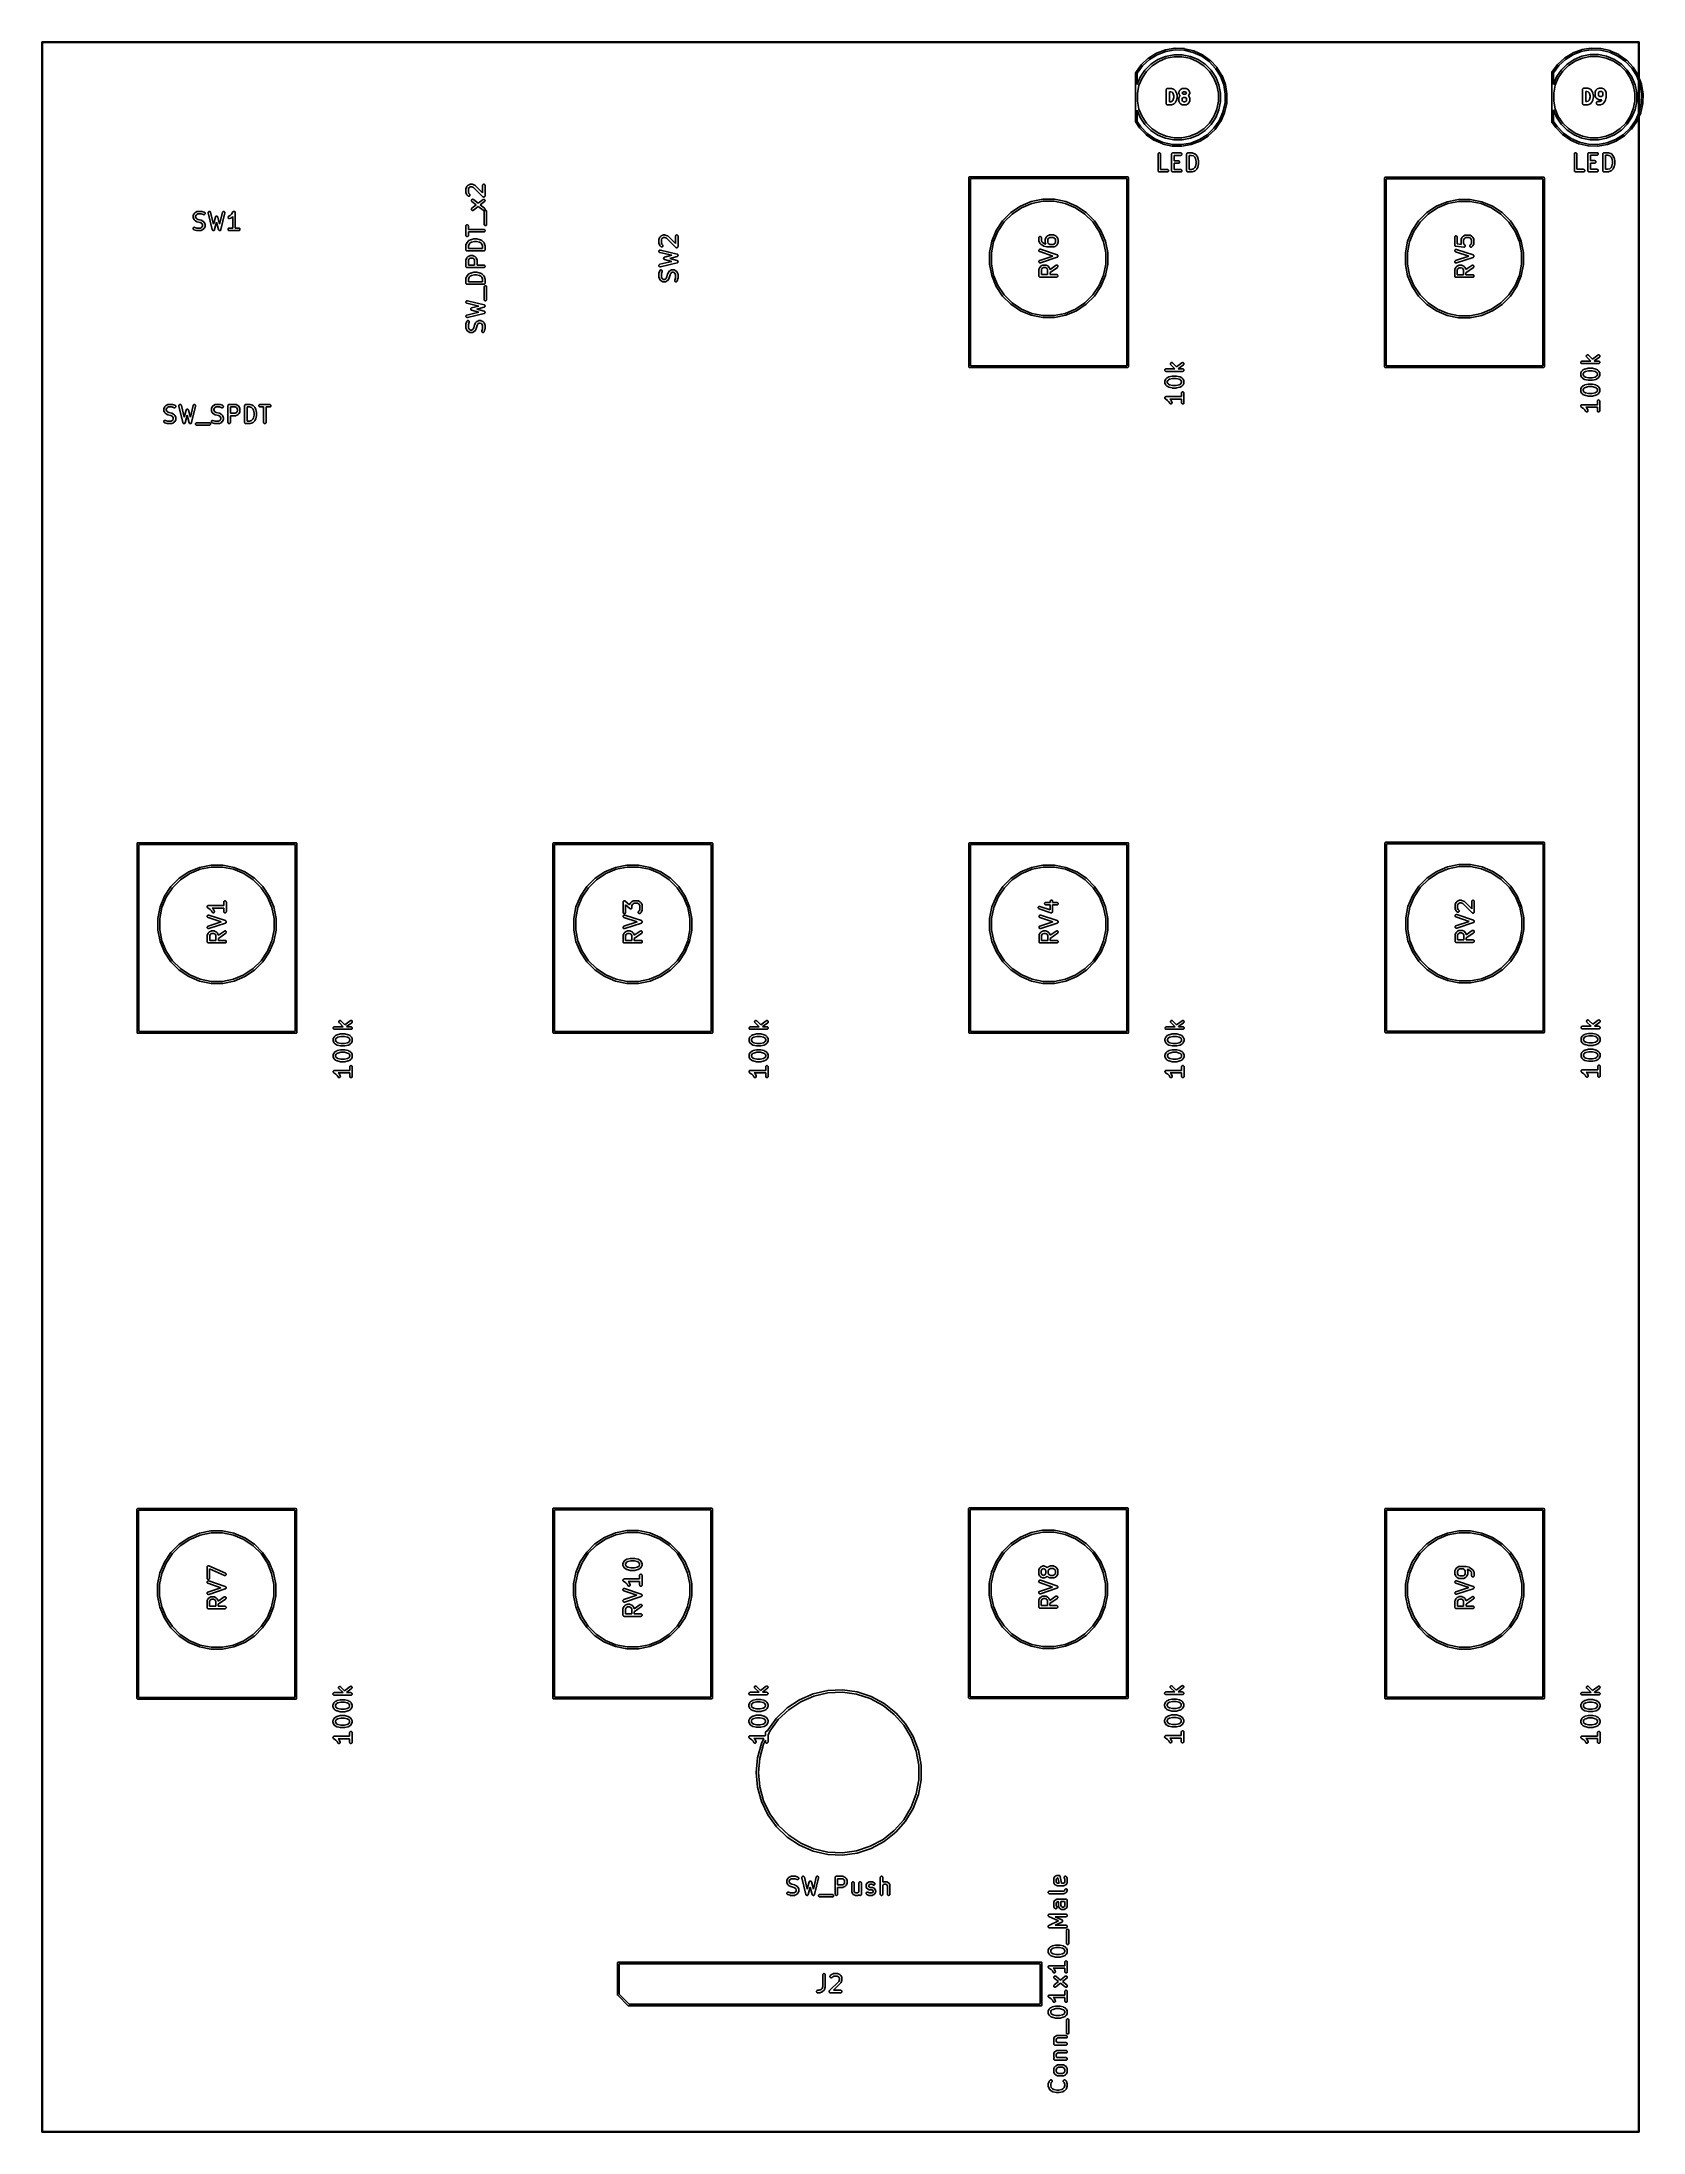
# Model space of a CAD drawing. Extents: x 19 to 116, y -142 to -17.
import ezdxf

# ---------------------------------------------------------------- set-up
doc = ezdxf.new("R2010")
doc.units = 0
doc.layers.add('BLACK', color=7, linetype='CONTINUOUS')

msp = doc.modelspace()

# ---------------------------------------------------------------- linework, layer by layer
at = {"layer": 'BLACK', "linetype": 'CONTINUOUS'}
for p, q in [((19.4049, -16.68), (19.4054, -16.6751)), ((19.405, -16.6812), (19.4049, -16.68)), ((19.405, -142.239), (19.405, -16.6812)), ((19.4054, -16.6751), (19.4068, -16.6704)), ((19.4068, -16.6704), (19.4091, -16.666)), ((19.4091, -16.666), (19.4122, -16.6622)), ((19.4122, -16.6622), (19.416, -16.6591)), ((19.416, -16.6591), (19.4204, -16.6568)), ((19.4204, -16.6568), (19.4251, -16.6554)), ((19.4251, -16.6554), (19.4288, -16.655)), ((19.4288, -16.655), (19.43, -16.6549)), ((19.4288, -16.655), (19.4288, -16.655)), ((19.43, -16.6549), (19.4312, -16.655)), ((19.4312, -16.655), (115.399, -16.655)), ((19.455, -16.705), (19.455, -142.215)), ((115.375, -16.705), (19.455, -16.705)), ((85.9225, -17.6359), (86.4049, -17.3398)), ((86.453, -17.4276), (85.979, -17.7186)), ((86.4049, -17.3398), (86.4054, -17.3394)), ((86.4054, -17.3394), (86.4096, -17.3375)), ((86.4096, -17.3375), (86.4136, -17.3355)), ((86.4136, -17.3355), (86.9443, -17.1387)), ((86.9745, -17.2341), (86.453, -17.4276)), ((86.4885, -17.7235), (86.954, -17.5307)), ((86.9443, -17.1387), (86.9449, -17.1384)), ((86.9443, -17.1387), (86.9443, -17.1387)), ((86.9443, -17.1387), (86.9443, -17.1387)), ((86.9449, -17.1384), (86.9493, -17.1374)), ((86.9493, -17.1374), (86.9537, -17.1362)), ((86.9537, -17.1362), (87.5125, -17.0462)), ((86.954, -17.5307), (87.4481, -17.4324)), ((87.5236, -17.1457), (86.9745, -17.2341)), ((87.4599, -17.5518), (86.9888, -17.6455)), ((87.4481, -17.4324), (87.9519, -17.4324)), ((87.9401, -17.5518), (87.4599, -17.5518)), ((87.5125, -17.0462), (87.5132, -17.0461)), ((87.5132, -17.0461), (87.5177, -17.0459)), ((87.5177, -17.0459), (87.5222, -17.0456)), ((87.5222, -17.0456), (88.0879, -17.0658)), ((88.0794, -17.1656), (87.5236, -17.1457)), ((88.4112, -17.6455), (87.9401, -17.5518)), ((87.9519, -17.4324), (88.446, -17.5307)), ((88.6207, -17.2931), (88.0794, -17.1656)), ((88.0879, -17.0658), (88.0886, -17.0659)), ((88.0886, -17.0659), (88.093, -17.0665)), ((88.093, -17.0665), (88.0975, -17.0671)), ((88.0975, -17.0671), (88.6484, -17.1969)), ((88.446, -17.5307), (88.9115, -17.7235)), ((89.127, -17.5233), (88.6207, -17.2931)), ((88.6484, -17.1969), (88.6491, -17.197)), ((88.6491, -17.197), (88.6534, -17.1986)), ((88.6534, -17.1986), (88.6577, -17.2)), ((88.6577, -17.2), (89.1729, -17.4343)), ((89.579, -17.8475), (89.127, -17.5233)), ((89.1729, -17.4343), (89.1735, -17.4346)), ((89.1735, -17.4346), (89.1774, -17.4369)), ((89.1774, -17.4369), (89.1813, -17.4392)), ((89.1813, -17.4392), (89.6412, -17.769)), ((110.943, -17.6259), (111.425, -17.3298)), ((111.473, -17.4176), (110.999, -17.7086)), ((111.425, -17.3294), (111.43, -17.3275)), ((111.425, -17.3298), (111.425, -17.3294)), ((111.43, -17.3275), (111.434, -17.3255)), ((111.434, -17.3255), (111.964, -17.1287)), ((111.994, -17.2241), (111.473, -17.4176)), ((111.509, -17.7135), (111.974, -17.5207)), ((111.964, -17.1287), (111.965, -17.1284)), ((111.964, -17.1287), (111.964, -17.1287)), ((111.964, -17.1287), (111.964, -17.1287)), ((111.965, -17.1284), (111.969, -17.1274)), ((111.969, -17.1274), (111.974, -17.1262)), ((111.974, -17.1262), (112.532, -17.0362)), ((111.974, -17.5207), (112.468, -17.4224)), ((112.544, -17.1357), (111.994, -17.2241)), ((112.48, -17.5418), (112.009, -17.6355)), ((112.468, -17.4224), (112.972, -17.4224)), ((112.96, -17.5418), (112.48, -17.5418)), ((112.532, -17.0362), (112.533, -17.0361)), ((112.533, -17.0361), (112.538, -17.0359)), ((112.538, -17.0359), (112.542, -17.0356)), ((112.542, -17.0356), (113.108, -17.0558)), ((113.099, -17.1556), (112.544, -17.1357)), ((113.431, -17.6355), (112.96, -17.5418)), ((112.972, -17.4224), (113.466, -17.5207)), ((113.641, -17.2831), (113.099, -17.1556)), ((113.108, -17.0558), (113.109, -17.0559)), ((113.109, -17.0559), (113.113, -17.0565)), ((113.113, -17.0565), (113.118, -17.0571)), ((113.118, -17.0571), (113.668, -17.1869)), ((113.466, -17.5207), (113.931, -17.7135)), ((114.147, -17.5133), (113.641, -17.2831)), ((113.668, -17.1869), (113.669, -17.187)), ((113.669, -17.187), (113.673, -17.1886)), ((113.673, -17.1886), (113.678, -17.19)), ((113.678, -17.19), (114.193, -17.4243)), ((114.599, -17.8375), (114.147, -17.5133)), ((114.193, -17.4243), (114.194, -17.4246)), ((114.194, -17.4246), (114.197, -17.4269)), ((114.197, -17.4269), (114.201, -17.4292)), ((114.201, -17.4292), (114.661, -17.759)), ((115.375, -142.215), (115.375, -16.705)), ((115.399, -16.655), (115.4, -16.6549)), ((115.4, -16.6549), (115.401, -16.655)), ((115.401, -16.655), (115.401, -16.655)), ((115.401, -16.655), (115.405, -16.6554)), ((115.405, -16.6554), (115.41, -16.6568)), ((115.41, -16.6568), (115.414, -16.6591)), ((115.414, -16.6591), (115.418, -16.6622)), ((115.418, -16.6622), (115.421, -16.666)), ((115.421, -16.666), (115.423, -16.6704)), ((115.423, -16.6704), (115.425, -16.6751)), ((115.425, -16.6751), (115.425, -16.68)), ((115.425, -16.68), (115.425, -16.6812)), ((115.425, -16.6812), (115.425, -142.239)), ((85.15, -18.5179), (85.1507, -18.5105)), ((85.15, -19.6998), (85.15, -18.5179)), ((85.1507, -18.5105), (85.1536, -18.5011)), ((85.1536, -18.5011), (85.1582, -18.4924)), ((85.1582, -18.4924), (85.1604, -18.4897)), ((85.1604, -18.4897), (85.4927, -18.0333)), ((85.5706, -18.0961), (85.25, -18.5366)), ((85.25, -18.5366), (85.25, -19.2214)), ((85.25, -19.2214), (85.4335, -18.7785)), ((85.5393, -18.8351), (85.3555, -19.2788)), ((85.4335, -18.7785), (85.7134, -18.3596)), ((85.4927, -18.0333), (85.4931, -18.0327)), ((85.4931, -18.0327), (85.4961, -18.0294)), ((85.4961, -18.0294), (85.4991, -18.026)), ((85.4991, -18.026), (85.9148, -17.6418)), ((85.8061, -18.4357), (85.5393, -18.8351)), ((85.979, -17.7186), (85.5706, -18.0961)), ((85.7134, -18.3596), (86.0696, -18.0034)), ((86.1457, -18.0961), (85.8061, -18.4357)), ((85.9148, -17.6418), (85.9153, -17.6413)), ((85.9153, -17.6413), (85.9189, -17.6387)), ((85.9189, -17.6387), (85.9225, -17.6359)), ((86.0696, -18.0034), (86.4885, -17.7235)), ((86.5451, -17.8293), (86.1457, -18.0961)), ((86.9888, -17.6455), (86.5451, -17.8293)), ((88.8549, -17.8293), (88.4112, -17.6455)), ((89.2543, -18.0961), (88.8549, -17.8293)), ((88.9115, -17.7235), (89.3304, -18.0034)), ((89.5939, -18.4357), (89.2543, -18.0961)), ((89.3304, -18.0034), (89.6866, -18.3596)), ((89.9594, -18.2532), (89.579, -17.8475)), ((89.8607, -18.8351), (89.5939, -18.4357)), ((89.6412, -17.769), (89.6413, -17.769)), ((89.6413, -17.769), (89.6413, -17.7691)), ((89.6413, -17.7691), (89.6418, -17.7695)), ((89.6418, -17.7695), (89.6452, -17.7725)), ((89.6452, -17.7725), (89.6486, -17.7755)), ((89.6486, -17.7755), (90.0357, -18.1884)), ((89.6866, -18.3596), (89.9665, -18.7785)), ((90.0445, -19.2788), (89.8607, -18.8351)), ((90.2537, -18.7251), (89.9594, -18.2532)), ((89.9665, -18.7785), (90.1593, -19.244)), ((90.0357, -18.1884), (90.0357, -18.1884)), ((90.0357, -18.1884), (90.0357, -18.1884)), ((90.0357, -18.1884), (90.0361, -18.1889)), ((90.0361, -18.1889), (90.0388, -18.1925)), ((90.0388, -18.1925), (90.0416, -18.1961)), ((90.0416, -18.1961), (90.3411, -18.6764)), ((90.4507, -19.2452), (90.2537, -18.7251)), ((90.3411, -18.6764), (90.3415, -18.677)), ((90.3415, -18.677), (90.3434, -18.681)), ((90.3434, -18.681), (90.3455, -18.6851)), ((90.3455, -18.6851), (90.546, -19.2144)), ((110.17, -18.5079), (110.171, -18.5005)), ((110.17, -19.6898), (110.17, -18.5079)), ((110.171, -18.5005), (110.174, -18.4911)), ((110.174, -18.4911), (110.178, -18.4824)), ((110.178, -18.4824), (110.18, -18.4797)), ((110.18, -18.4797), (110.513, -18.0233)), ((110.591, -18.0861), (110.27, -18.5266)), ((110.27, -18.5266), (110.27, -19.2114)), ((110.27, -19.2114), (110.453, -18.7685)), ((110.559, -18.8251), (110.375, -19.2688)), ((110.453, -18.7685), (110.733, -18.3496)), ((110.513, -18.0227), (110.516, -18.0194)), ((110.513, -18.0233), (110.513, -18.0227)), ((110.516, -18.0194), (110.519, -18.016)), ((110.519, -18.016), (110.935, -17.6318)), ((110.826, -18.4257), (110.559, -18.8251)), ((110.999, -17.7086), (110.591, -18.0861)), ((110.733, -18.3496), (111.09, -17.9934)), ((111.166, -18.0861), (110.826, -18.4257)), ((110.935, -17.6313), (110.939, -17.6287)), ((110.935, -17.6318), (110.935, -17.6313)), ((110.939, -17.6287), (110.943, -17.6259)), ((111.09, -17.9934), (111.509, -17.7135)), ((111.565, -17.8193), (111.166, -18.0861)), ((112.009, -17.6355), (111.565, -17.8193)), ((113.875, -17.8193), (113.431, -17.6355)), ((114.274, -18.0861), (113.875, -17.8193)), ((113.931, -17.7135), (114.35, -17.9934)), ((114.614, -18.4257), (114.274, -18.0861)), ((114.35, -17.9934), (114.707, -18.3496)), ((114.979, -18.2432), (114.599, -17.8375)), ((114.881, -18.8251), (114.614, -18.4257)), ((114.661, -17.759), (114.661, -17.759)), ((114.661, -17.759), (114.661, -17.7591)), ((114.661, -17.7591), (114.662, -17.7595)), ((114.662, -17.7595), (114.665, -17.7625)), ((114.665, -17.7625), (114.669, -17.7655)), ((114.669, -17.7655), (115.056, -18.1784)), ((114.707, -18.3496), (114.987, -18.7685)), ((115.065, -19.2688), (114.881, -18.8251)), ((115.274, -18.7151), (114.979, -18.2432)), ((114.987, -18.7685), (115.179, -19.234)), ((115.056, -18.1784), (115.056, -18.1784)), ((115.056, -18.1784), (115.056, -18.1784)), ((115.056, -18.1784), (115.056, -18.1789)), ((115.056, -18.1789), (115.059, -18.1825)), ((115.059, -18.1825), (115.062, -18.1861)), ((115.062, -18.1861), (115.361, -18.6664)), ((115.471, -19.2352), (115.274, -18.7151)), ((115.361, -18.6664), (115.361, -18.667)), ((115.361, -18.667), (115.363, -18.6711)), ((115.363, -18.6711), (115.365, -18.6751)), ((115.365, -18.6751), (115.566, -19.2044)), ((85.1424, -19.7381), (85.15, -19.6998)), ((85.1424, -20.2419), (85.1424, -19.7381)), ((85.3555, -19.2788), (85.2618, -19.7499)), ((85.2618, -19.7499), (85.2618, -20.2301)), ((86.9895, -19.5505), (86.9906, -19.5412)), ((86.9895, -19.5512), (86.9895, -19.5505)), ((86.9895, -19.5519), (86.9895, -19.5512)), ((86.9895, -19.5512), (86.9895, -19.5512)), ((86.9895, -19.5512), (86.9895, -19.5512)), ((86.9895, -20.3519), (86.9895, -19.5519)), ((86.9906, -19.5412), (86.9916, -19.5318)), ((86.9916, -19.5318), (86.9917, -19.5315)), ((86.9917, -19.5311), (86.9946, -19.5221)), ((86.9917, -19.5315), (86.9917, -19.5311)), ((86.9946, -19.5221), (86.9973, -19.5132)), ((86.9973, -19.5132), (86.9975, -19.5128)), ((86.9975, -19.5128), (86.9976, -19.5125)), ((86.9976, -19.5125), (87.0021, -19.5043)), ((87.0021, -19.5043), (87.0066, -19.496)), ((87.0066, -19.496), (87.0068, -19.4957)), ((87.0068, -19.4957), (87.007, -19.4954)), ((87.007, -19.4954), (87.0131, -19.4882)), ((87.0131, -19.4882), (87.0191, -19.4809)), ((87.0191, -19.4809), (87.0193, -19.4807)), ((87.0193, -19.4807), (87.0196, -19.4805)), ((87.0196, -19.4805), (87.0269, -19.4746)), ((87.0269, -19.4746), (87.0342, -19.4686)), ((87.0342, -19.4686), (87.0345, -19.4684)), ((87.0345, -19.4684), (87.0348, -19.4682)), ((87.0348, -19.4682), (87.043, -19.4639)), ((87.043, -19.4639), (87.0514, -19.4594)), ((87.0514, -19.4594), (87.0518, -19.4593)), ((87.0518, -19.4593), (87.0521, -19.4592)), ((87.0521, -19.4592), (87.061, -19.4565)), ((87.061, -19.4565), (87.0701, -19.4538)), ((87.0701, -19.4538), (87.0704, -19.4538)), ((87.0704, -19.4538), (87.0708, -19.4537)), ((87.0708, -19.4537), (87.0802, -19.4528)), ((87.0802, -19.4528), (87.0895, -19.4519)), ((87.0895, -19.4519), (87.28, -19.4519)), ((87.1895, -19.6519), (87.1895, -20.2519)), ((87.2638, -19.6519), (87.1895, -19.6519)), ((87.3403, -19.6774), (87.2638, -19.6519)), ((87.28, -19.4519), (87.2814, -19.4519)), ((87.2814, -19.4519), (87.287, -19.4525)), ((87.287, -19.4525), (87.2926, -19.4527)), ((87.2926, -19.4527), (87.2967, -19.4536)), ((87.2967, -19.4536), (87.3008, -19.4541)), ((87.3008, -19.4541), (87.3061, -19.4558)), ((87.3061, -19.4558), (87.3116, -19.457)), ((87.3116, -19.457), (87.4259, -19.4951)), ((87.3883, -19.7254), (87.3403, -19.6774)), ((87.4142, -19.7773), (87.3883, -19.7254)), ((87.4467, -19.9071), (87.4142, -19.7773)), ((87.4142, -20.1265), (87.4467, -19.9967)), ((87.4259, -19.4951), (87.4272, -19.4956)), ((87.4272, -19.4956), (87.4299, -19.4968)), ((87.4299, -19.4968), (87.4327, -19.4977)), ((87.4327, -19.4977), (87.4388, -19.5009)), ((87.4388, -19.5009), (87.4449, -19.5038)), ((87.4449, -19.5038), (87.4473, -19.5055)), ((87.4467, -19.9967), (87.4467, -19.9071)), ((87.4473, -19.5055), (87.4499, -19.5069)), ((87.4499, -19.5069), (87.4552, -19.5112)), ((87.4552, -19.5112), (87.4607, -19.5153)), ((87.4607, -19.5153), (87.4627, -19.5174)), ((87.4627, -19.5174), (87.465, -19.5193)), ((87.465, -19.5193), (87.5412, -19.5955)), ((87.5412, -19.5955), (87.5422, -19.5965)), ((87.5422, -19.5965), (87.5457, -19.6009)), ((87.5457, -19.6009), (87.5495, -19.6049)), ((87.5495, -19.6049), (87.5517, -19.6085)), ((87.5517, -19.6085), (87.5543, -19.6117)), ((87.5543, -19.6117), (87.5569, -19.6167)), ((87.5569, -19.6167), (87.5599, -19.6215)), ((87.5599, -19.6215), (87.598, -19.6977)), ((87.598, -19.6977), (87.5986, -19.6989)), ((87.5986, -19.6989), (87.5988, -19.6993)), ((87.5988, -19.6993), (87.599, -19.6997)), ((87.599, -19.6997), (87.6022, -19.7085)), ((87.6022, -19.7085), (87.6054, -19.7172)), ((87.6054, -19.7172), (87.6054, -19.7177)), ((87.6054, -19.7177), (87.6056, -19.7181)), ((87.6056, -19.7181), (87.6437, -19.8705)), ((87.6437, -20.0333), (87.6056, -20.1857)), ((87.6437, -19.8705), (87.644, -19.8719)), ((87.6439, -20.0315), (87.6437, -20.0333)), ((87.6445, -20.0298), (87.6439, -20.0315)), ((87.644, -19.8719), (87.6442, -19.8736)), ((87.6442, -19.8736), (87.6448, -19.8753)), ((87.6454, -20.0219), (87.6445, -20.0298)), ((87.6448, -19.8753), (87.6455, -19.8833)), ((87.6465, -20.014), (87.6454, -20.0219)), ((87.6455, -19.8833), (87.6466, -19.8912)), ((87.6466, -19.8912), (87.6465, -19.893)), ((87.6465, -19.893), (87.6467, -19.8948)), ((87.6467, -20.0104), (87.6465, -20.0122)), ((87.6465, -20.0122), (87.6465, -20.014)), ((87.6467, -19.8948), (87.6467, -20.009)), ((87.6467, -20.009), (87.6467, -20.0104)), ((87.7514, -19.7029), (87.7518, -19.7)), ((87.7514, -19.7043), (87.7514, -19.7029)), ((87.7514, -19.7424), (87.7514, -19.7043)), ((87.7517, -19.7453), (87.7514, -19.7424)), ((87.7514, -20.0457), (87.7518, -20.0428)), ((87.7514, -20.0471), (87.7514, -20.0457)), ((87.7514, -20.1995), (87.7514, -20.0471)), ((87.7516, -19.7482), (87.7517, -19.7453)), ((87.7527, -19.755), (87.7516, -19.7482)), ((87.7517, -19.697), (87.7529, -19.6903)), ((87.7518, -19.7), (87.7517, -19.697)), ((87.7517, -20.0399), (87.7529, -20.0331)), ((87.7518, -20.0428), (87.7517, -20.0399)), ((87.7533, -19.7618), (87.7527, -19.755)), ((87.7529, -19.6903), (87.7536, -19.6835)), ((87.7529, -20.0331), (87.7536, -20.0264)), ((87.7542, -19.7646), (87.7533, -19.7618)), ((87.7536, -19.6835), (87.7545, -19.6807)), ((87.7536, -20.0264), (87.7545, -20.0235)), ((87.7546, -19.7675), (87.7542, -19.7646)), ((87.7545, -19.6807), (87.755, -19.6778)), ((87.7545, -20.0235), (87.755, -20.0206)), ((87.757, -19.7739), (87.7546, -19.7675)), ((87.755, -19.6778), (87.7574, -19.6714)), ((87.755, -20.0206), (87.7574, -20.0143)), ((87.759, -19.7805), (87.757, -19.7739)), ((87.7574, -19.6714), (87.7595, -19.6649)), ((87.7574, -20.0143), (87.7595, -20.0077)), ((87.7604, -19.7831), (87.759, -19.7805)), ((87.7595, -19.6649), (87.7609, -19.6623)), ((87.7595, -20.0077), (87.7609, -20.0052)), ((87.7614, -19.7858), (87.7604, -19.7831)), ((87.7609, -19.6623), (87.762, -19.6596)), ((87.7609, -20.0052), (87.762, -20.0024)), ((87.762, -19.7871), (87.7614, -19.7858)), ((87.762, -19.6596), (87.8001, -19.5834)), ((87.8001, -19.8633), (87.762, -19.7871)), ((87.762, -20.0024), (87.8001, -19.9262)), ((87.8001, -19.5834), (87.8007, -19.5821)), ((87.8031, -19.8681), (87.8001, -19.8633)), ((87.8001, -19.9262), (87.8007, -19.925)), ((87.8007, -19.5821), (87.8038, -19.5774)), ((87.8007, -19.925), (87.8038, -19.9203)), ((87.8057, -19.873), (87.8031, -19.8681)), ((87.8038, -19.5774), (87.8064, -19.5725)), ((87.8038, -19.9203), (87.8064, -19.9153)), ((87.8082, -19.8763), (87.8057, -19.873)), ((87.8064, -19.5725), (87.8091, -19.5692)), ((87.8064, -19.9153), (87.8091, -19.9121)), ((87.8105, -19.8798), (87.8082, -19.8763)), ((87.8091, -19.5692), (87.8113, -19.5658)), ((87.8091, -19.9121), (87.8113, -19.9086)), ((87.8143, -19.8839), (87.8105, -19.8798)), ((87.8113, -19.5658), (87.8152, -19.5617)), ((87.8113, -19.9086), (87.8152, -19.9046)), ((87.8178, -19.8883), (87.8143, -19.8839)), ((87.8152, -19.5617), (87.8188, -19.5574)), ((87.8152, -19.9046), (87.8188, -19.9002)), ((87.8188, -19.8893), (87.8178, -19.8883)), ((87.8188, -19.5574), (87.8569, -19.5193)), ((87.8243, -19.8948), (87.8188, -19.8893)), ((87.8188, -19.9002), (87.8243, -19.8948)), ((87.8569, -19.5193), (87.8579, -19.5183)), ((87.8579, -19.5183), (87.8623, -19.5148)), ((87.8623, -19.5148), (87.8664, -19.5109)), ((87.8664, -19.5109), (87.8699, -19.5087)), ((87.8699, -19.5087), (87.8732, -19.5061)), ((87.8732, -19.5061), (87.8781, -19.5035)), ((87.8781, -19.5035), (87.8829, -19.5006)), ((87.8829, -19.5006), (87.9591, -19.4625)), ((87.9717, -20.0302), (87.9514, -20.0707)), ((87.9514, -20.0707), (87.9514, -20.1759)), ((87.9717, -19.6873), (87.9537, -19.7233)), ((87.9537, -19.7233), (87.9717, -19.7593)), ((87.9591, -19.4625), (87.9603, -19.4618)), ((87.9603, -19.4618), (87.9631, -19.4608)), ((87.9631, -19.4608), (87.9657, -19.4594)), ((87.9657, -19.4594), (87.9723, -19.4575)), ((87.9869, -19.6722), (87.9717, -19.6873)), ((87.9717, -19.7593), (87.9869, -19.7745)), ((87.9869, -20.015), (87.9717, -20.0302)), ((87.9723, -19.4575), (87.9787, -19.4551)), ((87.9787, -19.4551), (87.9816, -19.4547)), ((87.9816, -19.4547), (87.9844, -19.4538)), ((87.9844, -19.4538), (87.9912, -19.4531)), ((88.0274, -19.6519), (87.9869, -19.6722)), ((87.9869, -19.7745), (88.0274, -19.7948)), ((88.0274, -19.9948), (87.9869, -20.015)), ((87.9912, -19.4531), (87.9979, -19.4521)), ((87.9979, -19.4521), (88.0009, -19.4522)), ((88.0009, -19.4522), (88.0038, -19.4519)), ((88.0038, -19.4519), (88.1562, -19.4519)), ((88.1326, -19.6519), (88.0274, -19.6519)), ((88.0274, -19.7948), (88.1326, -19.7948)), ((88.1326, -19.9948), (88.0274, -19.9948)), ((88.1731, -19.6722), (88.1326, -19.6519)), ((88.1326, -19.7948), (88.1731, -19.7745)), ((88.1731, -20.015), (88.1326, -19.9948)), ((88.1562, -19.4519), (88.1576, -19.4519)), ((88.1576, -19.4519), (88.1605, -19.4522)), ((88.1605, -19.4522), (88.1635, -19.4522)), ((88.1635, -19.4522), (88.1702, -19.4533)), ((88.1702, -19.4533), (88.177, -19.4541)), ((88.1883, -19.6873), (88.1731, -19.6722)), ((88.1731, -19.7745), (88.1883, -19.7593)), ((88.1883, -20.0302), (88.1731, -20.015)), ((88.177, -19.4541), (88.1798, -19.455)), ((88.1798, -19.455), (88.1827, -19.4555)), ((88.1827, -19.4555), (88.1891, -19.4579)), ((88.2063, -19.7233), (88.1883, -19.6873)), ((88.1883, -19.7593), (88.2063, -19.7233)), ((88.2086, -20.0707), (88.1883, -20.0302)), ((88.1891, -19.4579), (88.1956, -19.46)), ((88.1956, -19.46), (88.1982, -19.4614)), ((88.1982, -19.4614), (88.2009, -19.4625)), ((88.2009, -19.4625), (88.2771, -19.5006)), ((88.2086, -20.1759), (88.2086, -20.0707)), ((88.2771, -19.5006), (88.2783, -19.5012)), ((88.2783, -19.5012), (88.2831, -19.5042)), ((88.2831, -19.5042), (88.288, -19.5069)), ((88.288, -19.5069), (88.2912, -19.5095)), ((88.2912, -19.5095), (88.2947, -19.5118)), ((88.2947, -19.5118), (88.2987, -19.5157)), ((88.2987, -19.5157), (88.3031, -19.5193)), ((88.3031, -19.5193), (88.3412, -19.5574)), ((88.3412, -19.8893), (88.3357, -19.8948)), ((88.3357, -19.8948), (88.3412, -19.9002)), ((88.3412, -19.5574), (88.3422, -19.5584)), ((88.3448, -19.8849), (88.3412, -19.8893)), ((88.3412, -19.9002), (88.3422, -19.9012)), ((88.3422, -19.5584), (88.3457, -19.5628)), ((88.3422, -19.9012), (88.3457, -19.9056)), ((88.3487, -19.8809), (88.3448, -19.8849)), ((88.3457, -19.5628), (88.3495, -19.5669)), ((88.3457, -19.9056), (88.3495, -19.9097)), ((88.3509, -19.8774), (88.3487, -19.8809)), ((88.3495, -19.5669), (88.3517, -19.5704)), ((88.3495, -19.9097), (88.3517, -19.9132)), ((88.3536, -19.8742), (88.3509, -19.8774)), ((88.3517, -19.5704), (88.3543, -19.5736)), ((88.3517, -19.9132), (88.3543, -19.9165)), ((88.3562, -19.8692), (88.3536, -19.8742)), ((88.3543, -19.5736), (88.3569, -19.5786)), ((88.3543, -19.9165), (88.3569, -19.9215)), ((88.3593, -19.8645), (88.3562, -19.8692)), ((88.3569, -19.5786), (88.3599, -19.5834)), ((88.3569, -19.9215), (88.3599, -19.9262)), ((88.3599, -19.8633), (88.3593, -19.8645)), ((88.3599, -19.5834), (88.398, -19.6596)), ((88.398, -19.7871), (88.3599, -19.8633)), ((88.3599, -19.9262), (88.398, -20.0024)), ((88.398, -19.6596), (88.3986, -19.6608)), ((88.3991, -19.7844), (88.398, -19.7871)), ((88.398, -20.0024), (88.3986, -20.0037)), ((88.3986, -19.6608), (88.3996, -19.6636)), ((88.3986, -20.0037), (88.3996, -20.0064)), ((88.4005, -19.7818), (88.3991, -19.7844)), ((88.3996, -19.6636), (88.401, -19.6662)), ((88.3996, -20.0064), (88.401, -20.009)), ((88.4026, -19.7753), (88.4005, -19.7818)), ((88.401, -19.6662), (88.403, -19.6727)), ((88.401, -20.009), (88.403, -20.0156)), ((88.405, -19.7689), (88.4026, -19.7753)), ((88.403, -19.6727), (88.4054, -19.6791)), ((88.403, -20.0156), (88.4054, -20.022)), ((88.4055, -19.766), (88.405, -19.7689)), ((88.4054, -19.6791), (88.4058, -19.682)), ((88.4054, -20.022), (88.4058, -20.0249)), ((88.4064, -19.7632), (88.4055, -19.766)), ((88.4058, -19.682), (88.4067, -19.6849)), ((88.4058, -20.0249), (88.4067, -20.0277)), ((88.4071, -19.7564), (88.4064, -19.7632)), ((88.4067, -19.6849), (88.4073, -19.6917)), ((88.4067, -20.0277), (88.4073, -20.0345)), ((88.4083, -19.7496), (88.4071, -19.7564)), ((88.4073, -19.6917), (88.4084, -19.6984)), ((88.4073, -20.0345), (88.4084, -20.0413)), ((88.4086, -19.7438), (88.4082, -19.7467)), ((88.4082, -19.7467), (88.4083, -19.7496)), ((88.4084, -19.6984), (88.4083, -19.7014)), ((88.4083, -19.7014), (88.4086, -19.7043)), ((88.4084, -20.0413), (88.4083, -20.0442)), ((88.4083, -20.0442), (88.4086, -20.0471)), ((88.4086, -19.7043), (88.4086, -19.7424)), ((88.4086, -19.7424), (88.4086, -19.7438)), ((88.4086, -20.0471), (88.4086, -20.1995)), ((90.1382, -19.7499), (90.0445, -19.2788)), ((90.1382, -20.2301), (90.1382, -19.7499)), ((90.1593, -19.244), (90.2576, -19.7381)), ((90.2576, -19.7381), (90.2576, -20.2419)), ((90.543, -19.7937), (90.4507, -19.2452)), ((90.527, -20.3497), (90.543, -19.7937)), ((90.546, -19.2144), (90.5462, -19.215)), ((90.5462, -19.215), (90.5473, -19.2194)), ((90.5473, -19.2194), (90.5485, -19.2238)), ((90.5485, -19.2238), (90.6424, -19.782)), ((90.6431, -19.7917), (90.6268, -20.3574)), ((90.6424, -19.782), (90.6425, -19.7826)), ((90.6425, -19.7826), (90.6428, -19.7872)), ((90.6428, -19.7872), (90.6431, -19.7917)), ((110.162, -19.7281), (110.17, -19.6898)), ((110.162, -20.2319), (110.162, -19.7281)), ((110.375, -19.2688), (110.282, -19.7399)), ((110.282, -19.7399), (110.282, -20.2201)), ((112.01, -19.5405), (112.011, -19.5312)), ((112.01, -19.5412), (112.01, -19.5405)), ((112.01, -19.5419), (112.01, -19.5412)), ((112.01, -19.5412), (112.01, -19.5412)), ((112.01, -19.5412), (112.01, -19.5412)), ((112.01, -20.3419), (112.01, -19.5419)), ((112.011, -19.5312), (112.012, -19.5218)), ((112.012, -19.5211), (112.015, -19.5121)), ((112.012, -19.5215), (112.012, -19.5211)), ((112.012, -19.5218), (112.012, -19.5215)), ((112.015, -19.5121), (112.017, -19.5032)), ((112.017, -19.5032), (112.018, -19.5028)), ((112.018, -19.5025), (112.022, -19.4943)), ((112.018, -19.5028), (112.018, -19.5025)), ((112.022, -19.4943), (112.027, -19.486)), ((112.027, -19.4854), (112.033, -19.4782)), ((112.027, -19.4857), (112.027, -19.4854)), ((112.027, -19.486), (112.027, -19.4857)), ((112.033, -19.4782), (112.039, -19.4709)), ((112.039, -19.4707), (112.04, -19.4705)), ((112.039, -19.4709), (112.039, -19.4707)), ((112.04, -19.4705), (112.047, -19.4646)), ((112.047, -19.4646), (112.054, -19.4586)), ((112.054, -19.4584), (112.055, -19.4582)), ((112.054, -19.4586), (112.054, -19.4584)), ((112.055, -19.4582), (112.063, -19.4539)), ((112.063, -19.4539), (112.071, -19.4494)), ((112.071, -19.4494), (112.072, -19.4493)), ((112.072, -19.4492), (112.081, -19.4465)), ((112.072, -19.4493), (112.072, -19.4492)), ((112.081, -19.4465), (112.09, -19.4438)), ((112.09, -19.4438), (112.091, -19.4437)), ((112.09, -19.4438), (112.09, -19.4438)), ((112.091, -19.4437), (112.1, -19.4428)), ((112.1, -19.4428), (112.11, -19.4419)), ((112.11, -19.4419), (112.3, -19.4419)), ((112.21, -19.6419), (112.21, -20.2419)), ((112.284, -19.6419), (112.21, -19.6419)), ((112.36, -19.6674), (112.284, -19.6419)), ((112.3, -19.4419), (112.301, -19.4419)), ((112.301, -19.4419), (112.307, -19.4425)), ((112.307, -19.4425), (112.313, -19.4427)), ((112.313, -19.4427), (112.317, -19.4436)), ((112.317, -19.4436), (112.321, -19.4441)), ((112.321, -19.4441), (112.326, -19.4458)), ((112.326, -19.4458), (112.332, -19.447)), ((112.332, -19.447), (112.446, -19.4851)), ((112.408, -19.7154), (112.36, -19.6674)), ((112.434, -19.7673), (112.408, -19.7154)), ((112.467, -19.8971), (112.434, -19.7673)), ((112.434, -20.1165), (112.467, -19.9867)), ((112.446, -19.4851), (112.447, -19.4856)), ((112.447, -19.4856), (112.45, -19.4868)), ((112.45, -19.4868), (112.453, -19.4877)), ((112.453, -19.4877), (112.459, -19.4909)), ((112.459, -19.4909), (112.465, -19.4938)), ((112.465, -19.4938), (112.467, -19.4955)), ((112.467, -19.4955), (112.47, -19.4969)), ((112.467, -19.9867), (112.467, -19.8971)), ((112.47, -19.4969), (112.475, -19.5012)), ((112.475, -19.5012), (112.481, -19.5053)), ((112.481, -19.5053), (112.483, -19.5074)), ((112.483, -19.5074), (112.485, -19.5093)), ((112.485, -19.5093), (112.561, -19.5855)), ((112.561, -19.5855), (112.562, -19.5865)), ((112.562, -19.5865), (112.566, -19.5909)), ((112.566, -19.5909), (112.57, -19.5949)), ((112.57, -19.5949), (112.572, -19.5985)), ((112.572, -19.5985), (112.574, -19.6017)), ((112.574, -19.6017), (112.577, -19.6067)), ((112.577, -19.6067), (112.58, -19.6115)), ((112.58, -19.6115), (112.618, -19.6877)), ((112.618, -19.6877), (112.619, -19.6889)), ((112.619, -19.6889), (112.619, -19.6893)), ((112.619, -19.6893), (112.619, -19.6897)), ((112.619, -19.6897), (112.622, -19.6985)), ((112.622, -19.6985), (112.625, -19.7072)), ((112.625, -19.7072), (112.625, -19.7077)), ((112.625, -19.7077), (112.626, -19.7081)), ((112.626, -19.7081), (112.664, -19.8605)), ((112.664, -20.0233), (112.626, -20.1757)), ((112.664, -19.8605), (112.664, -19.8619)), ((112.664, -19.8619), (112.664, -19.8636)), ((112.664, -19.8636), (112.665, -19.8653)), ((112.665, -20.0119), (112.664, -20.0198)), ((112.664, -20.0198), (112.664, -20.0215)), ((112.664, -20.0215), (112.664, -20.0233)), ((112.665, -19.8653), (112.666, -19.8733)), ((112.667, -20.004), (112.665, -20.0119)), ((112.666, -19.8733), (112.667, -19.8812)), ((112.667, -19.8812), (112.666, -19.883)), ((112.666, -19.883), (112.667, -19.8848)), ((112.667, -20.0004), (112.666, -20.0022)), ((112.666, -20.0022), (112.667, -20.004)), ((112.667, -19.8848), (112.667, -19.999)), ((112.667, -19.999), (112.667, -20.0004)), ((112.771, -19.6929), (112.772, -19.69)), ((112.771, -19.6943), (112.771, -19.6929)), ((112.771, -19.8848), (112.771, -19.6943)), ((112.772, -19.8877), (112.771, -19.8848)), ((112.772, -19.687), (112.773, -19.6803)), ((112.772, -19.69), (112.772, -19.687)), ((112.772, -19.8906), (112.772, -19.8877)), ((112.773, -19.8974), (112.772, -19.8906)), ((112.773, -19.6803), (112.774, -19.6735)), ((112.773, -19.9042), (112.773, -19.8974)), ((112.774, -19.907), (112.773, -19.9042)), ((112.774, -19.6735), (112.775, -19.6707)), ((112.775, -19.9099), (112.774, -19.907)), ((112.775, -19.6678), (112.777, -19.6614)), ((112.775, -19.6707), (112.775, -19.6678)), ((112.777, -19.9163), (112.775, -19.9099)), ((112.777, -19.6614), (112.78, -19.6549)), ((112.779, -19.9229), (112.777, -19.9163)), ((112.78, -19.9255), (112.779, -19.9229)), ((112.78, -19.6549), (112.781, -19.6523)), ((112.781, -19.9282), (112.78, -19.9255)), ((112.781, -19.6523), (112.782, -19.6496)), ((112.782, -19.9295), (112.781, -19.9282)), ((112.782, -19.6496), (112.82, -19.5734)), ((112.82, -20.0057), (112.782, -19.9295)), ((112.82, -19.5734), (112.821, -19.5721)), ((112.823, -20.0104), (112.82, -20.0057)), ((112.821, -19.5721), (112.824, -19.5674)), ((112.826, -20.0154), (112.823, -20.0104)), ((112.824, -19.5674), (112.826, -19.5625)), ((112.826, -19.5625), (112.829, -19.5592)), ((112.828, -20.0187), (112.826, -20.0154)), ((112.83, -20.0222), (112.828, -20.0187)), ((112.829, -19.5592), (112.831, -19.5558)), ((112.834, -20.0263), (112.83, -20.0222)), ((112.831, -19.5558), (112.835, -19.5517)), ((112.838, -20.0307), (112.834, -20.0263)), ((112.835, -19.5517), (112.839, -19.5474)), ((112.839, -20.0317), (112.838, -20.0307)), ((112.839, -19.5474), (112.877, -19.5093)), ((112.877, -20.0698), (112.839, -20.0317)), ((112.877, -19.5093), (112.878, -19.5083)), ((112.881, -20.0733), (112.877, -20.0698)), ((112.878, -19.5083), (112.882, -19.5048)), ((112.885, -20.0772), (112.881, -20.0733)), ((112.882, -19.5048), (112.886, -19.5009)), ((112.889, -20.0795), (112.885, -20.0772)), ((112.886, -19.5009), (112.89, -19.4987)), ((112.892, -20.0821), (112.889, -20.0795)), ((112.89, -19.4987), (112.893, -19.4961)), ((112.897, -20.0848), (112.892, -20.0821)), ((112.893, -19.4961), (112.898, -19.4935)), ((112.902, -20.0879), (112.897, -20.0848)), ((112.898, -19.4935), (112.903, -19.4906)), ((112.903, -20.0885), (112.902, -20.0879)), ((112.903, -19.4906), (112.979, -19.4525)), ((112.979, -20.1266), (112.903, -20.0885)), ((112.992, -19.6773), (112.971, -19.7179)), ((112.971, -19.7179), (112.971, -19.8612)), ((112.971, -19.8612), (112.992, -19.9017)), ((112.979, -19.4525), (112.98, -19.4518)), ((112.98, -19.4518), (112.983, -19.4508)), ((112.983, -19.4508), (112.986, -19.4494)), ((112.986, -19.4494), (112.992, -19.4475)), ((112.992, -19.4475), (112.999, -19.4451)), ((113.007, -19.6622), (112.992, -19.6773)), ((112.992, -19.9017), (113.007, -19.9169)), ((112.999, -19.4451), (113.002, -19.4447)), ((113.002, -19.4447), (113.004, -19.4438)), ((113.004, -19.4438), (113.011, -19.4431)), ((113.047, -19.6419), (113.007, -19.6622)), ((113.007, -19.9169), (113.047, -19.9371)), ((113.011, -19.4431), (113.018, -19.4421)), ((113.018, -19.4421), (113.021, -19.4422)), ((113.021, -19.4422), (113.024, -19.4419)), ((113.024, -19.4419), (113.176, -19.4419)), ((113.153, -19.6419), (113.047, -19.6419)), ((113.047, -19.9371), (113.153, -19.9371)), ((113.193, -19.6622), (113.153, -19.6419)), ((113.153, -19.9371), (113.193, -19.9169)), ((113.176, -19.4419), (113.178, -19.4419)), ((113.178, -19.4419), (113.181, -19.4422)), ((113.181, -19.4422), (113.183, -19.4422)), ((113.183, -19.4422), (113.19, -19.4433)), ((113.19, -19.4433), (113.197, -19.4441)), ((113.208, -19.6773), (113.193, -19.6622)), ((113.193, -19.9169), (113.208, -19.9017)), ((113.197, -19.4441), (113.2, -19.445)), ((113.2, -19.445), (113.203, -19.4455)), ((113.203, -19.4455), (113.209, -19.4479)), ((113.229, -19.7179), (113.208, -19.6773)), ((113.208, -19.9017), (113.229, -19.8612)), ((113.209, -19.4479), (113.216, -19.45)), ((113.216, -19.45), (113.218, -19.4514)), ((113.218, -19.4514), (113.221, -19.4525)), ((113.221, -19.4525), (113.297, -19.4906)), ((113.229, -19.8612), (113.229, -19.7179)), ((113.297, -19.4906), (113.298, -19.4912)), ((113.298, -19.4912), (113.303, -19.4942)), ((113.303, -19.4942), (113.308, -19.4969)), ((113.308, -19.4969), (113.311, -19.4995)), ((113.311, -19.4995), (113.315, -19.5018)), ((113.315, -19.5018), (113.319, -19.5057)), ((113.319, -19.5057), (113.323, -19.5093)), ((113.323, -19.5093), (113.361, -19.5474)), ((113.361, -19.5474), (113.362, -19.5484)), ((113.362, -19.5484), (113.366, -19.5528)), ((113.366, -19.5528), (113.37, -19.5569)), ((113.37, -19.5569), (113.372, -19.5604)), ((113.372, -19.5604), (113.374, -19.5636)), ((113.374, -19.5636), (113.377, -19.5686)), ((113.377, -19.5686), (113.38, -19.5734)), ((113.38, -19.5734), (113.418, -19.6496)), ((113.426, -20.0233), (113.387, -20.1757)), ((113.418, -19.6496), (113.419, -19.6508)), ((113.419, -19.6508), (113.42, -19.6536)), ((113.42, -19.6536), (113.421, -19.6562)), ((113.421, -19.6562), (113.423, -19.6627)), ((113.423, -19.6627), (113.425, -19.6691)), ((113.425, -19.6691), (113.426, -19.672)), ((113.426, -19.672), (113.427, -19.6749)), ((113.427, -20.0119), (113.426, -20.0198)), ((113.426, -20.0198), (113.426, -20.0215)), ((113.426, -20.0215), (113.426, -20.0233)), ((113.427, -19.6749), (113.427, -19.6817)), ((113.427, -19.6817), (113.428, -19.6884)), ((113.428, -20.004), (113.427, -20.0119)), ((113.428, -19.6884), (113.428, -19.6914)), ((113.428, -19.6914), (113.429, -19.6943)), ((113.429, -20.0004), (113.428, -20.0022)), ((113.428, -20.0022), (113.428, -20.004)), ((113.429, -19.6943), (113.429, -19.999)), ((113.429, -19.999), (113.429, -20.0004)), ((115.158, -19.7399), (115.065, -19.2688)), ((115.158, -20.2201), (115.158, -19.7399)), ((115.179, -19.234), (115.278, -19.7281)), ((115.278, -19.7281), (115.278, -20.2319)), ((115.563, -19.7837), (115.471, -19.2352)), ((115.547, -20.3396), (115.563, -19.7837)), ((115.566, -19.2044), (115.566, -19.205)), ((115.566, -19.205), (115.567, -19.2094)), ((115.567, -19.2094), (115.569, -19.2138)), ((115.569, -19.2138), (115.662, -19.772)), ((115.663, -19.7817), (115.647, -20.3474)), ((115.662, -19.772), (115.663, -19.7726)), ((115.663, -19.7726), (115.663, -19.7772)), ((115.663, -19.7772), (115.663, -19.7817)), ((85.15, -20.2802), (85.1424, -20.2419)), ((85.15, -21.4595), (85.15, -20.2802)), ((85.4335, -21.2015), (85.25, -20.7586)), ((85.25, -20.7586), (85.25, -21.4442)), ((85.2618, -20.2301), (85.3555, -20.7012)), ((85.3555, -20.7012), (85.5393, -21.1449)), ((85.7134, -21.6204), (85.4335, -21.2015)), ((85.5393, -21.1449), (85.8061, -21.5443)), ((86.9904, -20.3612), (86.9895, -20.3519)), ((86.9913, -20.3706), (86.9904, -20.3612)), ((86.9914, -20.371), (86.9913, -20.3706)), ((86.9914, -20.3713), (86.9914, -20.371)), ((86.9942, -20.3804), (86.9914, -20.3713)), ((86.9968, -20.3894), (86.9942, -20.3804)), ((86.997, -20.3897), (86.9968, -20.3894)), ((86.9971, -20.39), (86.997, -20.3897)), ((87.0015, -20.3984), (86.9971, -20.39)), ((87.0058, -20.4067), (87.0015, -20.3984)), ((87.0061, -20.4069), (87.0058, -20.4067)), ((87.0062, -20.4072), (87.0061, -20.4069)), ((87.0122, -20.4146), (87.0062, -20.4072)), ((87.0181, -20.4219), (87.0122, -20.4146)), ((87.0183, -20.4221), (87.0181, -20.4219)), ((87.0186, -20.4224), (87.0183, -20.4221)), ((87.0258, -20.4284), (87.0186, -20.4224)), ((87.033, -20.4344), (87.0258, -20.4284)), ((87.0333, -20.4346), (87.033, -20.4344)), ((87.0336, -20.4348), (87.0333, -20.4346)), ((87.0419, -20.4393), (87.0336, -20.4348)), ((87.0501, -20.4438), (87.0419, -20.4393)), ((87.0505, -20.4439), (87.0501, -20.4438)), ((87.0508, -20.4441), (87.0505, -20.4439)), ((87.0597, -20.4469), (87.0508, -20.4441)), ((87.0687, -20.4497), (87.0597, -20.4469)), ((87.0691, -20.4498), (87.0687, -20.4497)), ((87.0694, -20.4499), (87.0691, -20.4498)), ((87.0788, -20.4509), (87.0694, -20.4499)), ((87.0881, -20.4519), (87.0788, -20.4509)), ((87.0888, -20.4519), (87.0881, -20.4519)), ((87.0889, -20.4519), (87.0888, -20.4519)), ((87.0888, -20.4519), (87.0888, -20.4519)), ((87.0895, -20.4519), (87.0889, -20.4519)), ((87.28, -20.4519), (87.0895, -20.4519)), ((87.1895, -20.2519), (87.2638, -20.2519)), ((87.2638, -20.2519), (87.3403, -20.2264)), ((87.2856, -20.4514), (87.28, -20.4519)), ((87.2912, -20.4513), (87.2856, -20.4514)), ((87.2953, -20.4504), (87.2912, -20.4513)), ((87.2994, -20.45), (87.2953, -20.4504)), ((87.3048, -20.4484), (87.2994, -20.45)), ((87.3103, -20.4472), (87.3048, -20.4484)), ((87.3116, -20.4468), (87.3103, -20.4472)), ((87.4259, -20.4087), (87.3116, -20.4468)), ((87.3403, -20.2264), (87.3883, -20.1784)), ((87.3883, -20.1784), (87.4142, -20.1265)), ((87.4286, -20.4075), (87.4259, -20.4087)), ((87.4314, -20.4067), (87.4286, -20.4075)), ((87.4375, -20.4035), (87.4314, -20.4067)), ((87.4437, -20.4007), (87.4375, -20.4035)), ((87.4461, -20.399), (87.4437, -20.4007)), ((87.4487, -20.3977), (87.4461, -20.399)), ((87.4541, -20.3934), (87.4487, -20.3977)), ((87.4597, -20.3895), (87.4541, -20.3934)), ((87.4617, -20.3873), (87.4597, -20.3895)), ((87.464, -20.3855), (87.4617, -20.3873)), ((87.465, -20.3845), (87.464, -20.3855)), ((87.5412, -20.3083), (87.465, -20.3845)), ((87.5447, -20.304), (87.5412, -20.3083)), ((87.5487, -20.3), (87.5447, -20.304)), ((87.5509, -20.2965), (87.5487, -20.3)), ((87.5536, -20.2933), (87.5509, -20.2965)), ((87.5562, -20.2883), (87.5536, -20.2933)), ((87.5593, -20.2836), (87.5562, -20.2883)), ((87.5599, -20.2823), (87.5593, -20.2836)), ((87.598, -20.2061), (87.5599, -20.2823)), ((87.5982, -20.2057), (87.598, -20.2061)), ((87.5984, -20.2053), (87.5982, -20.2057)), ((87.6017, -20.1966), (87.5984, -20.2053)), ((87.605, -20.1879), (87.6017, -20.1966)), ((87.6051, -20.1875), (87.605, -20.1879)), ((87.6052, -20.187), (87.6051, -20.1875)), ((87.6056, -20.1857), (87.6052, -20.187)), ((87.7517, -20.2024), (87.7514, -20.1995)), ((87.7516, -20.2054), (87.7517, -20.2024)), ((87.7527, -20.2121), (87.7516, -20.2054)), ((87.7533, -20.2189), (87.7527, -20.2121)), ((87.7542, -20.2218), (87.7533, -20.2189)), ((87.7546, -20.2247), (87.7542, -20.2218)), ((87.757, -20.2311), (87.7546, -20.2247)), ((87.759, -20.2376), (87.757, -20.2311)), ((87.7604, -20.2402), (87.759, -20.2376)), ((87.7614, -20.243), (87.7604, -20.2402)), ((87.762, -20.2442), (87.7614, -20.243)), ((87.8001, -20.3204), (87.762, -20.2442)), ((87.8031, -20.3252), (87.8001, -20.3204)), ((87.8057, -20.3302), (87.8031, -20.3252)), ((87.8082, -20.3334), (87.8057, -20.3302)), ((87.8105, -20.337), (87.8082, -20.3334)), ((87.8143, -20.341), (87.8105, -20.337)), ((87.8178, -20.3454), (87.8143, -20.341)), ((87.8188, -20.3464), (87.8178, -20.3454)), ((87.8569, -20.3845), (87.8188, -20.3464)), ((87.8612, -20.3881), (87.8569, -20.3845)), ((87.8653, -20.392), (87.8612, -20.3881)), ((87.8688, -20.3943), (87.8653, -20.392)), ((87.872, -20.3969), (87.8688, -20.3943)), ((87.8769, -20.3996), (87.872, -20.3969)), ((87.8817, -20.4026), (87.8769, -20.3996)), ((87.8829, -20.4033), (87.8817, -20.4026)), ((87.9591, -20.4413), (87.8829, -20.4033)), ((87.9514, -20.1759), (87.9717, -20.2165)), ((87.9618, -20.4424), (87.9591, -20.4413)), ((87.9644, -20.4438), (87.9618, -20.4424)), ((87.9709, -20.4459), (87.9644, -20.4438)), ((87.9773, -20.4483), (87.9709, -20.4459)), ((87.9717, -20.2165), (87.9869, -20.2316)), ((87.9802, -20.4488), (87.9773, -20.4483)), ((87.983, -20.4497), (87.9802, -20.4488)), ((87.9898, -20.4505), (87.983, -20.4497)), ((87.9869, -20.2316), (88.0274, -20.2519)), ((87.9965, -20.4516), (87.9898, -20.4505)), ((87.9995, -20.4516), (87.9965, -20.4516)), ((88.0024, -20.4519), (87.9995, -20.4516)), ((88.0038, -20.4519), (88.0024, -20.4519)), ((88.1562, -20.4519), (88.0038, -20.4519)), ((88.0274, -20.2519), (88.1326, -20.2519)), ((88.1326, -20.2519), (88.1731, -20.2316)), ((88.1591, -20.4516), (88.1562, -20.4519)), ((88.1621, -20.4517), (88.1591, -20.4516)), ((88.1688, -20.4507), (88.1621, -20.4517)), ((88.1756, -20.45), (88.1688, -20.4507)), ((88.1731, -20.2316), (88.1883, -20.2165)), ((88.1784, -20.4491), (88.1756, -20.45)), ((88.1813, -20.4487), (88.1784, -20.4491)), ((88.1877, -20.4463), (88.1813, -20.4487)), ((88.1943, -20.4444), (88.1877, -20.4463)), ((88.1883, -20.2165), (88.2086, -20.1759)), ((88.1969, -20.443), (88.1943, -20.4444)), ((88.1997, -20.442), (88.1969, -20.443)), ((88.2009, -20.4413), (88.1997, -20.442)), ((88.2771, -20.4033), (88.2009, -20.4413)), ((88.2819, -20.4003), (88.2771, -20.4033)), ((88.2868, -20.3977), (88.2819, -20.4003)), ((88.2901, -20.3951), (88.2868, -20.3977)), ((88.2936, -20.3929), (88.2901, -20.3951)), ((88.2977, -20.389), (88.2936, -20.3929)), ((88.3021, -20.3855), (88.2977, -20.389)), ((88.3031, -20.3845), (88.3021, -20.3855)), ((88.3412, -20.3464), (88.3031, -20.3845)), ((88.3448, -20.3421), (88.3412, -20.3464)), ((88.3487, -20.3381), (88.3448, -20.3421)), ((88.3509, -20.3346), (88.3487, -20.3381)), ((88.3536, -20.3313), (88.3509, -20.3346)), ((88.3562, -20.3264), (88.3536, -20.3313)), ((88.3593, -20.3217), (88.3562, -20.3264)), ((88.3599, -20.3204), (88.3593, -20.3217)), ((88.398, -20.2442), (88.3599, -20.3204)), ((88.3991, -20.2415), (88.398, -20.2442)), ((88.4005, -20.2389), (88.3991, -20.2415)), ((88.4026, -20.2324), (88.4005, -20.2389)), ((88.405, -20.226), (88.4026, -20.2324)), ((88.4055, -20.2231), (88.405, -20.226)), ((88.4064, -20.2203), (88.4055, -20.2231)), ((88.4071, -20.2135), (88.4064, -20.2203)), ((88.4083, -20.2068), (88.4071, -20.2135)), ((88.4086, -20.2009), (88.4082, -20.2038)), ((88.4082, -20.2038), (88.4083, -20.2068)), ((88.4086, -20.1995), (88.4086, -20.2009)), ((89.5939, -21.5443), (89.8607, -21.1449)), ((89.9665, -21.2015), (89.6866, -21.6204)), ((89.8607, -21.1449), (90.0445, -20.7012)), ((90.1593, -20.736), (89.9665, -21.2015)), ((90.0445, -20.7012), (90.1382, -20.2301)), ((90.2576, -20.2419), (90.1593, -20.736)), ((90.1766, -21.3998), (90.4033, -20.8919)), ((90.4966, -20.9282), (90.2659, -21.445)), ((90.4033, -20.8919), (90.527, -20.3497)), ((90.498, -20.9239), (90.4966, -20.9282)), ((90.4995, -20.9196), (90.498, -20.9239)), ((90.4997, -20.9189), (90.4995, -20.9196)), ((90.6256, -20.3671), (90.4997, -20.9189)), ((90.6261, -20.3626), (90.6256, -20.3671)), ((90.6268, -20.3581), (90.6261, -20.3626)), ((90.6268, -20.3574), (90.6268, -20.3574)), ((90.6268, -20.3574), (90.6268, -20.3574)), ((90.6268, -20.3574), (90.6268, -20.3581)), ((110.17, -20.2702), (110.162, -20.2319)), ((110.17, -21.4495), (110.17, -20.2702)), ((110.453, -21.1915), (110.27, -20.7486)), ((110.27, -20.7486), (110.27, -21.4342)), ((110.282, -20.2201), (110.375, -20.6912)), ((110.375, -20.6912), (110.559, -21.1349)), ((110.733, -21.6104), (110.453, -21.1915)), ((110.559, -21.1349), (110.826, -21.5343)), ((112.01, -20.3512), (112.01, -20.3419)), ((112.011, -20.3606), (112.01, -20.3512)), ((112.011, -20.361), (112.011, -20.3606)), ((112.011, -20.3613), (112.011, -20.361)), ((112.014, -20.3704), (112.011, -20.3613)), ((112.017, -20.3794), (112.014, -20.3704)), ((112.017, -20.3797), (112.017, -20.3794)), ((112.017, -20.38), (112.017, -20.3797)), ((112.022, -20.3884), (112.017, -20.38)), ((112.026, -20.3967), (112.022, -20.3884)), ((112.026, -20.3969), (112.026, -20.3967)), ((112.026, -20.3972), (112.026, -20.3969)), ((112.032, -20.4046), (112.026, -20.3972)), ((112.038, -20.4119), (112.032, -20.4046)), ((112.038, -20.4121), (112.038, -20.4119)), ((112.039, -20.4124), (112.038, -20.4121)), ((112.046, -20.4184), (112.039, -20.4124)), ((112.053, -20.4244), (112.046, -20.4184)), ((112.053, -20.4246), (112.053, -20.4244)), ((112.054, -20.4248), (112.053, -20.4246)), ((112.062, -20.4293), (112.054, -20.4248)), ((112.07, -20.4338), (112.062, -20.4293)), ((112.07, -20.4339), (112.07, -20.4338)), ((112.071, -20.4341), (112.07, -20.4339)), ((112.08, -20.4369), (112.071, -20.4341)), ((112.089, -20.4397), (112.08, -20.4369)), ((112.089, -20.4398), (112.089, -20.4397)), ((112.089, -20.4399), (112.089, -20.4398)), ((112.099, -20.4409), (112.089, -20.4399)), ((112.108, -20.4419), (112.099, -20.4409)), ((112.109, -20.4419), (112.108, -20.4419)), ((112.11, -20.4419), (112.109, -20.4419)), ((112.109, -20.4419), (112.109, -20.4419)), ((112.109, -20.4419), (112.109, -20.4419)), ((112.3, -20.4419), (112.11, -20.4419)), ((112.21, -20.2419), (112.284, -20.2419)), ((112.284, -20.2419), (112.36, -20.2164)), ((112.306, -20.4414), (112.3, -20.4419)), ((112.311, -20.4413), (112.306, -20.4414)), ((112.315, -20.4404), (112.311, -20.4413)), ((112.319, -20.44), (112.315, -20.4404)), ((112.325, -20.4384), (112.319, -20.44)), ((112.33, -20.4372), (112.325, -20.4384)), ((112.332, -20.4368), (112.33, -20.4372)), ((112.446, -20.3987), (112.332, -20.4368)), ((112.36, -20.2164), (112.408, -20.1684)), ((112.408, -20.1684), (112.434, -20.1165)), ((112.449, -20.3975), (112.446, -20.3987)), ((112.451, -20.3967), (112.449, -20.3975)), ((112.457, -20.3935), (112.451, -20.3967)), ((112.464, -20.3907), (112.457, -20.3935)), ((112.466, -20.389), (112.464, -20.3907)), ((112.469, -20.3877), (112.466, -20.389)), ((112.474, -20.3834), (112.469, -20.3877)), ((112.48, -20.3795), (112.474, -20.3834)), ((112.482, -20.3773), (112.48, -20.3795)), ((112.484, -20.3755), (112.482, -20.3773)), ((112.485, -20.3745), (112.484, -20.3755)), ((112.561, -20.2983), (112.485, -20.3745)), ((112.565, -20.294), (112.561, -20.2983)), ((112.569, -20.29), (112.565, -20.294)), ((112.571, -20.2865), (112.569, -20.29)), ((112.574, -20.2832), (112.571, -20.2865)), ((112.576, -20.2783), (112.574, -20.2832)), ((112.579, -20.2736), (112.576, -20.2783)), ((112.58, -20.2723), (112.579, -20.2736)), ((112.618, -20.1961), (112.58, -20.2723)), ((112.622, -20.1866), (112.618, -20.1953)), ((112.618, -20.1953), (112.618, -20.1957)), ((112.618, -20.1957), (112.618, -20.1961)), ((112.625, -20.1779), (112.622, -20.1866)), ((112.626, -20.1757), (112.625, -20.177)), ((112.625, -20.177), (112.625, -20.1775)), ((112.625, -20.1775), (112.625, -20.1779)), ((112.848, -20.3412), (112.85, -20.3218)), ((112.849, -20.3606), (112.848, -20.3412)), ((112.855, -20.3794), (112.849, -20.3606)), ((112.85, -20.3218), (112.855, -20.3032)), ((112.855, -20.3032), (112.865, -20.286)), ((112.864, -20.3967), (112.855, -20.3794)), ((112.876, -20.4119), (112.864, -20.3967)), ((112.865, -20.286), (112.877, -20.2709)), ((112.891, -20.4244), (112.876, -20.4119)), ((112.877, -20.2709), (112.892, -20.2586)), ((112.908, -20.4338), (112.891, -20.4244)), ((112.892, -20.2586), (112.91, -20.2494)), ((112.927, -20.4397), (112.908, -20.4338)), ((112.91, -20.2494), (112.928, -20.2438)), ((112.946, -20.4419), (112.927, -20.4397)), ((112.928, -20.2438), (112.948, -20.2419)), ((112.948, -20.4419), (112.946, -20.4419)), ((112.948, -20.2419), (113.076, -20.2419)), ((113.1, -20.4419), (112.948, -20.4419)), ((112.982, -20.1276), (112.979, -20.1266)), ((112.984, -20.1291), (112.982, -20.1276)), ((112.991, -20.1311), (112.984, -20.1291)), ((112.997, -20.1336), (112.991, -20.1311)), ((113, -20.1341), (112.997, -20.1336)), ((113.003, -20.135), (113, -20.1341)), ((113.01, -20.1357), (113.003, -20.135)), ((113.017, -20.1369), (113.01, -20.1357)), ((113.019, -20.1368), (113.017, -20.1369)), ((113.022, -20.1371), (113.019, -20.1368)), ((113.024, -20.1371), (113.022, -20.1371)), ((113.176, -20.1371), (113.024, -20.1371)), ((113.076, -20.2419), (113.117, -20.2216)), ((113.103, -20.4416), (113.1, -20.4419)), ((113.106, -20.4417), (113.103, -20.4416)), ((113.113, -20.4407), (113.106, -20.4417)), ((113.119, -20.44), (113.113, -20.4407)), ((113.117, -20.2216), (113.137, -20.202)), ((113.122, -20.4391), (113.119, -20.44)), ((113.125, -20.4387), (113.122, -20.4391)), ((113.132, -20.4363), (113.125, -20.4387)), ((113.138, -20.4344), (113.132, -20.4363)), ((113.137, -20.202), (113.18, -20.1369)), ((113.141, -20.433), (113.138, -20.4344)), ((113.143, -20.432), (113.141, -20.433)), ((113.145, -20.4313), (113.143, -20.432)), ((113.221, -20.3933), (113.145, -20.4313)), ((113.179, -20.1369), (113.176, -20.1371)), ((113.18, -20.1369), (113.179, -20.1369)), ((113.226, -20.3903), (113.221, -20.3933)), ((113.231, -20.3877), (113.226, -20.3903)), ((113.234, -20.3851), (113.231, -20.3877)), ((113.237, -20.3829), (113.234, -20.3851)), ((113.242, -20.379), (113.237, -20.3829)), ((113.246, -20.3755), (113.242, -20.379)), ((113.247, -20.3745), (113.246, -20.3755)), ((113.285, -20.3364), (113.247, -20.3745)), ((113.291, -20.3293), (113.285, -20.3364)), ((113.297, -20.3223), (113.291, -20.3293)), ((113.374, -20.2069), (113.297, -20.3212)), ((113.297, -20.3212), (113.297, -20.3213)), ((113.297, -20.3213), (113.297, -20.3213)), ((113.297, -20.3213), (113.297, -20.3214)), ((113.297, -20.3214), (113.297, -20.3223)), ((113.377, -20.201), (113.374, -20.2069)), ((113.38, -20.1953), (113.377, -20.201)), ((113.381, -20.1924), (113.38, -20.1953)), ((113.383, -20.1897), (113.381, -20.1924)), ((113.385, -20.1833), (113.383, -20.1897)), ((113.387, -20.177), (113.385, -20.1833)), ((113.387, -20.1757), (113.387, -20.177)), ((114.614, -21.5343), (114.881, -21.1349)), ((114.987, -21.1915), (114.707, -21.6104)), ((114.881, -21.1349), (115.065, -20.6912)), ((115.179, -20.726), (114.987, -21.1915)), ((115.065, -20.6912), (115.158, -20.2201)), ((115.278, -20.2319), (115.179, -20.726)), ((115.197, -21.3898), (115.423, -20.8819)), ((115.517, -20.9182), (115.286, -21.435)), ((115.423, -20.8819), (115.547, -20.3396)), ((115.518, -20.9139), (115.517, -20.9182)), ((115.52, -20.9096), (115.518, -20.9139)), ((115.646, -20.3571), (115.52, -20.9089)), ((115.52, -20.9089), (115.52, -20.9096)), ((115.647, -20.3481), (115.646, -20.3526)), ((115.646, -20.3526), (115.646, -20.3571)), ((115.647, -20.3474), (115.647, -20.3474)), ((115.647, -20.3474), (115.647, -20.3474)), ((115.647, -20.3474), (115.647, -20.3481)), ((85.15, -21.4597), (85.15, -21.4595)), ((85.15, -21.4598), (85.15, -21.4597)), ((85.15, -21.4621), (85.15, -21.4598)), ((85.1507, -21.4695), (85.15, -21.4621)), ((85.1536, -21.4789), (85.1507, -21.4695)), ((85.1582, -21.4876), (85.1536, -21.4789)), ((85.16, -21.4897), (85.1582, -21.4876)), ((85.3845, -21.8176), (85.16, -21.4897)), ((85.25, -21.4442), (85.4646, -21.7576)), ((85.3869, -21.8205), (85.3845, -21.8176)), ((85.3892, -21.8235), (85.3869, -21.8205)), ((85.3897, -21.824), (85.3892, -21.8235)), ((85.7825, -22.2315), (85.3897, -21.824)), ((85.4646, -21.7576), (85.8511, -22.1586)), ((86.0696, -21.9766), (85.7134, -21.6204)), ((85.786, -22.2345), (85.7825, -22.2315)), ((85.7894, -22.2374), (85.786, -22.2345)), ((85.7899, -22.2378), (85.7894, -22.2374)), ((86.2544, -22.5613), (85.7899, -22.2378)), ((85.7899, -22.2378), (85.7899, -22.2378)), ((85.7899, -22.2378), (85.7899, -22.2378)), ((85.8061, -21.5443), (86.1457, -21.8839)), ((85.8511, -22.1586), (86.3075, -22.4764)), ((86.4885, -22.2565), (86.0696, -21.9766)), ((86.1457, -21.8839), (86.5451, -22.1507)), ((86.2584, -22.5635), (86.2544, -22.5613)), ((86.2623, -22.5657), (86.2584, -22.5635)), ((86.2629, -22.566), (86.2623, -22.5657)), ((86.7814, -22.7931), (86.2629, -22.566)), ((86.3075, -22.4764), (86.817, -22.6995)), ((86.954, -22.4493), (86.4885, -22.2565)), ((86.5451, -22.1507), (86.9888, -22.3345)), ((87.4481, -22.5476), (86.954, -22.4493)), ((86.9888, -22.3345), (87.4599, -22.4282)), ((87.9519, -22.5476), (87.4481, -22.5476)), ((87.4599, -22.4282), (87.9401, -22.4282)), ((87.9401, -22.4282), (88.4112, -22.3345)), ((88.446, -22.4493), (87.9519, -22.5476)), ((88.4112, -22.3345), (88.8549, -22.1507)), ((88.9115, -22.2565), (88.446, -22.4493)), ((88.4639, -22.7355), (88.9827, -22.5348)), ((88.8549, -22.1507), (89.2543, -21.8839)), ((89.3304, -21.9766), (88.9115, -22.2565)), ((88.9827, -22.5348), (89.4525, -22.2372)), ((89.5102, -22.319), (89.032, -22.6219)), ((89.2543, -21.8839), (89.5939, -21.5443)), ((89.6866, -21.6204), (89.3304, -21.9766)), ((89.4525, -22.2372), (89.8556, -21.854)), ((89.5138, -22.3162), (89.5102, -22.319)), ((89.5174, -22.3135), (89.5138, -22.3162)), ((89.5179, -22.313), (89.5174, -22.3135)), ((89.9281, -21.9231), (89.5179, -22.313)), ((89.8556, -21.854), (90.1766, -21.3998)), ((89.9311, -21.9196), (89.9281, -21.9231)), ((89.934, -21.9163), (89.9311, -21.9196)), ((89.9344, -21.9157), (89.934, -21.9163)), ((89.9345, -21.9157), (89.9344, -21.9157)), ((90.2611, -21.4535), (89.9345, -21.9157)), ((89.9345, -21.9157), (89.9345, -21.9157)), ((90.2634, -21.4495), (90.2611, -21.4535)), ((90.2656, -21.4457), (90.2634, -21.4495)), ((90.2659, -21.445), (90.2656, -21.4457)), ((90.2659, -21.445), (90.2659, -21.445)), ((90.2659, -21.445), (90.2659, -21.445)), ((110.17, -21.4497), (110.17, -21.4495)), ((110.17, -21.4498), (110.17, -21.4497)), ((110.17, -21.4521), (110.17, -21.4498)), ((110.171, -21.4595), (110.17, -21.4521)), ((110.174, -21.4689), (110.171, -21.4595)), ((110.178, -21.4776), (110.174, -21.4689)), ((110.18, -21.4797), (110.178, -21.4776)), ((110.404, -21.8076), (110.18, -21.4797)), ((110.27, -21.4342), (110.485, -21.7476)), ((110.407, -21.8105), (110.404, -21.8076)), ((110.409, -21.8135), (110.407, -21.8105)), ((110.41, -21.814), (110.409, -21.8135)), ((110.803, -22.2215), (110.41, -21.814)), ((110.485, -21.7476), (110.871, -22.1486)), ((111.09, -21.9666), (110.733, -21.6104)), ((110.806, -22.2245), (110.803, -22.2215)), ((110.809, -22.2274), (110.806, -22.2245)), ((110.81, -22.2278), (110.809, -22.2274)), ((111.274, -22.5513), (110.81, -22.2278)), ((110.81, -22.2278), (110.81, -22.2278)), ((110.81, -22.2278), (110.81, -22.2278)), ((110.826, -21.5343), (111.166, -21.8739)), ((110.871, -22.1486), (111.328, -22.4664)), ((111.509, -22.2465), (111.09, -21.9666)), ((111.166, -21.8739), (111.565, -22.1407)), ((111.278, -22.5535), (111.274, -22.5513)), ((111.282, -22.5557), (111.278, -22.5535)), ((111.283, -22.556), (111.282, -22.5557)), ((111.801, -22.7831), (111.283, -22.556)), ((111.328, -22.4664), (111.837, -22.6895)), ((111.974, -22.4393), (111.509, -22.2465)), ((111.565, -22.1407), (112.009, -22.3245)), ((112.468, -22.5376), (111.974, -22.4393)), ((112.009, -22.3245), (112.48, -22.4182)), ((112.972, -22.5376), (112.468, -22.5376)), ((112.48, -22.4182), (112.96, -22.4182)), ((112.96, -22.4182), (113.431, -22.3245)), ((113.466, -22.4393), (112.972, -22.5376)), ((113.431, -22.3245), (113.875, -22.1407)), ((113.931, -22.2465), (113.466, -22.4393)), ((113.484, -22.7255), (114.003, -22.5248)), ((113.875, -22.1407), (114.274, -21.8739)), ((114.35, -21.9666), (113.931, -22.2465)), ((114.003, -22.5248), (114.473, -22.2272)), ((114.53, -22.309), (114.052, -22.6119)), ((114.274, -21.8739), (114.614, -21.5343)), ((114.707, -21.6104), (114.35, -21.9666)), ((114.473, -22.2272), (114.876, -21.844)), ((114.534, -22.3062), (114.53, -22.309)), ((114.537, -22.3035), (114.534, -22.3062)), ((114.538, -22.303), (114.537, -22.3035)), ((114.948, -21.9131), (114.538, -22.303)), ((114.876, -21.844), (115.197, -21.3898)), ((114.951, -21.9096), (114.948, -21.9131)), ((114.954, -21.9063), (114.951, -21.9096)), ((115.281, -21.4435), (114.954, -21.9057)), ((114.954, -21.9057), (114.954, -21.9057)), ((114.954, -21.9057), (114.954, -21.9057)), ((114.954, -21.9057), (114.954, -21.9063)), ((115.283, -21.4395), (115.281, -21.4435)), ((115.286, -21.4357), (115.283, -21.4395)), ((115.286, -21.435), (115.286, -21.435)), ((115.286, -21.435), (115.286, -21.435)), ((115.286, -21.435), (115.286, -21.4357)), ((86.506, -23.4013), (86.5076, -23.3868)), ((86.506, -23.4024), (86.506, -23.4013)), ((86.506, -24.4024), (86.506, -23.4024)), ((86.5076, -23.3868), (86.512, -23.3728)), ((86.512, -23.3728), (86.5191, -23.36)), ((86.5191, -23.36), (86.5285, -23.3488)), ((86.5285, -23.3488), (86.5399, -23.3396)), ((86.5399, -23.3396), (86.5529, -23.3328)), ((86.5529, -23.3328), (86.5669, -23.3287)), ((86.5669, -23.3287), (86.5815, -23.3274)), ((86.5815, -23.3274), (86.596, -23.3289)), ((86.596, -23.3289), (86.61, -23.3332)), ((86.61, -23.3332), (86.6229, -23.3402)), ((86.6229, -23.3402), (86.6342, -23.3495)), ((86.6342, -23.3495), (86.6434, -23.3609)), ((86.6434, -23.3609), (86.6503, -23.3738)), ((86.6503, -23.3738), (86.6545, -23.3878)), ((86.6545, -23.3878), (86.656, -23.4024)), ((86.656, -23.4024), (86.656, -24.3274)), ((86.7857, -22.7945), (86.7814, -22.7931)), ((86.79, -22.7959), (86.7857, -22.7945)), ((86.7906, -22.7961), (86.79, -22.7959)), ((87.3433, -22.9181), (86.7906, -22.7961)), ((86.817, -22.6995), (87.3601, -22.8194)), ((87.3155, -23.4013), (87.3163, -23.3943)), ((87.3155, -23.4018), (87.3155, -23.4013)), ((87.3155, -23.4019), (87.3155, -23.4018)), ((87.3155, -23.4024), (87.3155, -23.4019)), ((87.3155, -23.4019), (87.3155, -23.4019)), ((87.3155, -24.4024), (87.3155, -23.4024)), ((87.3163, -23.3943), (87.317, -23.3873)), ((87.317, -23.3873), (87.3171, -23.387)), ((87.3171, -23.3868), (87.3192, -23.3801)), ((87.3171, -23.387), (87.3171, -23.3868)), ((87.3192, -23.3801), (87.3213, -23.3733)), ((87.3213, -23.3733), (87.3215, -23.3731)), ((87.3215, -23.3728), (87.325, -23.3666)), ((87.3215, -23.3731), (87.3215, -23.3728)), ((87.325, -23.3666), (87.3283, -23.3604)), ((87.3283, -23.3604), (87.3285, -23.3602)), ((87.3285, -23.3602), (87.3286, -23.36)), ((87.3286, -23.36), (87.3331, -23.3546)), ((87.3331, -23.3546), (87.3376, -23.3492)), ((87.3376, -23.3492), (87.3378, -23.349)), ((87.3378, -23.349), (87.338, -23.3488)), ((87.338, -23.3488), (87.3435, -23.3444)), ((87.3478, -22.9187), (87.3433, -22.9181)), ((87.3435, -23.3444), (87.349, -23.3399)), ((87.3523, -22.9193), (87.3478, -22.9187)), ((87.349, -23.3399), (87.3492, -23.3398)), ((87.3492, -23.3398), (87.3494, -23.3396)), ((87.3494, -23.3396), (87.3557, -23.3364)), ((87.353, -22.9193), (87.3523, -22.9193)), ((87.9189, -22.9316), (87.353, -22.9193)), ((87.3557, -23.3364), (87.3619, -23.333)), ((87.3601, -22.8194), (87.9161, -22.8316)), ((87.3619, -23.333), (87.3621, -23.333)), ((87.3621, -23.333), (87.3624, -23.3328)), ((87.3624, -23.3328), (87.3692, -23.3308)), ((87.3692, -23.3308), (87.3759, -23.3288)), ((87.3759, -23.3288), (87.3762, -23.3288)), ((87.3762, -23.3288), (87.3764, -23.3287)), ((87.3764, -23.3287), (87.3834, -23.3281)), ((87.3834, -23.3281), (87.3905, -23.3274)), ((87.3905, -23.3274), (87.8667, -23.3274)), ((87.8667, -23.4774), (87.4655, -23.4774)), ((87.4655, -23.4774), (87.4655, -23.8036)), ((87.4655, -23.8036), (87.7238, -23.8036)), ((87.7238, -23.8036), (87.7249, -23.8036)), ((87.7249, -23.8036), (87.7394, -23.8052)), ((87.7394, -23.8052), (87.7534, -23.8096)), ((87.7534, -23.8096), (87.7662, -23.8167)), ((87.7662, -23.8167), (87.7774, -23.8261)), ((87.7774, -23.8261), (87.7866, -23.8375)), ((87.7866, -23.8375), (87.7933, -23.8505)), ((87.7933, -23.8505), (87.7975, -23.8645)), ((87.7975, -23.8645), (87.7988, -23.8791)), ((87.8667, -23.3274), (87.8677, -23.3274)), ((87.8812, -23.476), (87.8667, -23.4774)), ((87.8677, -23.3274), (87.8823, -23.329)), ((87.8952, -23.4717), (87.8812, -23.476)), ((87.8823, -23.329), (87.8962, -23.3334)), ((87.9082, -23.4648), (87.8952, -23.4717)), ((87.8962, -23.3334), (87.909, -23.3405)), ((87.9195, -23.4556), (87.9082, -23.4648)), ((87.909, -23.3405), (87.9203, -23.3499)), ((87.9161, -22.8316), (88.4639, -22.7355)), ((87.9234, -22.9313), (87.9189, -22.9316)), ((87.9288, -23.4443), (87.9195, -23.4556)), ((87.9203, -23.3499), (87.9294, -23.3613)), ((87.9279, -22.931), (87.9234, -22.9313)), ((87.9286, -22.9309), (87.9279, -22.931)), ((88.4861, -22.8331), (87.9286, -22.9309)), ((87.9286, -22.9309), (87.9286, -22.9309)), ((87.9358, -23.4314), (87.9288, -23.4443)), ((87.9294, -23.3613), (87.9362, -23.3743)), ((87.9401, -23.4175), (87.9358, -23.4314)), ((87.9362, -23.3743), (87.9403, -23.3883)), ((87.9417, -23.4029), (87.9401, -23.4175)), ((87.9403, -23.3883), (87.9417, -23.4029)), ((88.2202, -23.4013), (88.221, -23.3943)), ((88.2202, -23.4018), (88.2202, -23.4013)), ((88.2202, -23.4019), (88.2202, -23.4018)), ((88.2202, -23.4024), (88.2202, -23.4019)), ((88.2202, -23.4019), (88.2202, -23.4019)), ((88.2202, -24.4024), (88.2202, -23.4024)), ((88.221, -23.3943), (88.2218, -23.3873)), ((88.2218, -23.387), (88.2219, -23.3868)), ((88.2218, -23.3873), (88.2218, -23.387)), ((88.2219, -23.3868), (88.224, -23.3801)), ((88.224, -23.3801), (88.2261, -23.3733)), ((88.2261, -23.3733), (88.2262, -23.3731)), ((88.2262, -23.3731), (88.2263, -23.3728)), ((88.2263, -23.3728), (88.2297, -23.3666)), ((88.2297, -23.3666), (88.2331, -23.3604)), ((88.2331, -23.3604), (88.2332, -23.3602)), ((88.2332, -23.3602), (88.2334, -23.36)), ((88.2334, -23.36), (88.2379, -23.3546)), ((88.2379, -23.3546), (88.2424, -23.3492)), ((88.2424, -23.3492), (88.2426, -23.349)), ((88.2426, -23.349), (88.2428, -23.3488)), ((88.2428, -23.3488), (88.2482, -23.3444)), ((88.2482, -23.3444), (88.2537, -23.3399)), ((88.2537, -23.3399), (88.254, -23.3398)), ((88.254, -23.3398), (88.2542, -23.3396)), ((88.2542, -23.3396), (88.2604, -23.3364)), ((88.2604, -23.3364), (88.2667, -23.333)), ((88.2667, -23.333), (88.2669, -23.333)), ((88.2669, -23.333), (88.2671, -23.3328)), ((88.2671, -23.3328), (88.2739, -23.3308)), ((88.2739, -23.3308), (88.2807, -23.3288)), ((88.2807, -23.3288), (88.2809, -23.3288)), ((88.2809, -23.3288), (88.2812, -23.3287)), ((88.2812, -23.3287), (88.2882, -23.3281)), ((88.2882, -23.3281), (88.2952, -23.3274)), ((88.2952, -23.3274), (88.5333, -23.3274)), ((88.3702, -23.4774), (88.3702, -24.3274)), ((88.5212, -23.4774), (88.3702, -23.4774)), ((88.4904, -22.8319), (88.4861, -22.8331)), ((88.4948, -22.8307), (88.4904, -22.8319)), ((88.4955, -22.8305), (88.4948, -22.8307)), ((89.0233, -22.6263), (88.4955, -22.8305)), ((88.6357, -23.5156), (88.5212, -23.4774)), ((88.5333, -23.3274), (88.5344, -23.3274)), ((88.5344, -23.3274), (88.5386, -23.3279)), ((88.5386, -23.3279), (88.5428, -23.328)), ((88.5428, -23.328), (88.5458, -23.3287)), ((88.5458, -23.3287), (88.5489, -23.329)), ((88.5489, -23.329), (88.5529, -23.3303)), ((88.5529, -23.3303), (88.5571, -23.3312)), ((88.5571, -23.3312), (88.6999, -23.3788)), ((88.7098, -23.5897), (88.6357, -23.5156)), ((88.6999, -23.3788), (88.7009, -23.3792)), ((88.7009, -23.3792), (88.7029, -23.3801)), ((88.7029, -23.3801), (88.705, -23.3808)), ((88.705, -23.3808), (88.7095, -23.3832)), ((88.7095, -23.3832), (88.7142, -23.3853)), ((88.7483, -23.6667), (88.7098, -23.5897)), ((88.7142, -23.3853), (88.716, -23.3866)), ((88.716, -23.3866), (88.7179, -23.3877)), ((88.7179, -23.3877), (88.7219, -23.3909)), ((88.7219, -23.3909), (88.726, -23.3939)), ((88.726, -23.3939), (88.7275, -23.3956)), ((88.7275, -23.3956), (88.7292, -23.397)), ((88.7292, -23.397), (88.8245, -23.4922)), ((88.7917, -23.8402), (88.7483, -23.6667)), ((88.7917, -23.9646), (88.7917, -23.8402)), ((88.8245, -23.4922), (88.8252, -23.493)), ((88.8252, -23.493), (88.8278, -23.4962)), ((88.8278, -23.4962), (88.8307, -23.4993)), ((88.8307, -23.4993), (88.8324, -23.502)), ((88.8324, -23.502), (88.8343, -23.5044)), ((88.8343, -23.5044), (88.8363, -23.5081)), ((88.8363, -23.5081), (88.8385, -23.5117)), ((88.8385, -23.5117), (88.8861, -23.6069)), ((88.8861, -23.6069), (88.8866, -23.6079)), ((88.8866, -23.6079), (88.8867, -23.6082)), ((88.8867, -23.6082), (88.8869, -23.6085)), ((88.8869, -23.6085), (88.8892, -23.6151)), ((88.8892, -23.6151), (88.8916, -23.6216)), ((88.8916, -23.6216), (88.8917, -23.622)), ((88.8917, -23.622), (88.8918, -23.6223)), ((88.8918, -23.6223), (88.9394, -23.8128)), ((88.9394, -23.8128), (88.9397, -23.8138)), ((88.9397, -23.8138), (88.9399, -23.8151)), ((88.9399, -23.8151), (88.9402, -23.8164)), ((88.9402, -23.8164), (88.9408, -23.8224)), ((88.9408, -23.8224), (88.9416, -23.8283)), ((88.9416, -23.8283), (88.9415, -23.8296)), ((88.9415, -23.8296), (88.9417, -23.831)), ((88.9417, -23.831), (88.9417, -23.9738)), ((89.0274, -22.6242), (89.0233, -22.6263)), ((89.0314, -22.6223), (89.0274, -22.6242)), ((89.032, -22.6219), (89.0314, -22.6223)), ((89.032, -22.6219), (89.032, -22.6219)), ((89.032, -22.6219), (89.032, -22.6219)), ((111.526, -23.3913), (111.528, -23.3768)), ((111.526, -23.3924), (111.526, -23.3913)), ((111.526, -24.3924), (111.526, -23.3924)), ((111.528, -23.3768), (111.532, -23.3628)), ((111.532, -23.3628), (111.539, -23.35)), ((111.539, -23.35), (111.548, -23.3388)), ((111.548, -23.3388), (111.56, -23.3296)), ((111.56, -23.3296), (111.573, -23.3228)), ((111.573, -23.3228), (111.587, -23.3187)), ((111.587, -23.3187), (111.601, -23.3174)), ((111.601, -23.3174), (111.616, -23.3189)), ((111.616, -23.3189), (111.63, -23.3232)), ((111.63, -23.3232), (111.643, -23.3302)), ((111.643, -23.3302), (111.654, -23.3395)), ((111.654, -23.3395), (111.663, -23.3509)), ((111.663, -23.3509), (111.67, -23.3638)), ((111.67, -23.3638), (111.675, -23.3778)), ((111.675, -23.3778), (111.676, -23.3924)), ((111.676, -23.3924), (111.676, -24.3174)), ((111.806, -22.7845), (111.801, -22.7831)), ((111.81, -22.7859), (111.806, -22.7845)), ((111.811, -22.7861), (111.81, -22.7859)), ((112.363, -22.9081), (111.811, -22.7861)), ((111.837, -22.6895), (112.38, -22.8094)), ((112.335, -23.3913), (112.336, -23.3843)), ((112.335, -23.3918), (112.335, -23.3913)), ((112.335, -23.3919), (112.335, -23.3918)), ((112.335, -23.3924), (112.335, -23.3919)), ((112.335, -23.3919), (112.335, -23.3919)), ((112.335, -24.3924), (112.335, -23.3924)), ((112.336, -23.3843), (112.337, -23.3773)), ((112.337, -23.3768), (112.339, -23.3701)), ((112.337, -23.377), (112.337, -23.3768)), ((112.337, -23.3773), (112.337, -23.377)), ((112.339, -23.3701), (112.341, -23.3633)), ((112.341, -23.3631), (112.342, -23.3628)), ((112.341, -23.3633), (112.341, -23.3631)), ((112.342, -23.3628), (112.345, -23.3566)), ((112.345, -23.3566), (112.348, -23.3504)), ((112.348, -23.3502), (112.349, -23.35)), ((112.348, -23.3504), (112.348, -23.3502)), ((112.349, -23.35), (112.353, -23.3446)), ((112.353, -23.3446), (112.358, -23.3392)), ((112.358, -23.3388), (112.363, -23.3344)), ((112.358, -23.339), (112.358, -23.3388)), ((112.358, -23.3392), (112.358, -23.339)), ((112.368, -22.9087), (112.363, -22.9081)), ((112.363, -23.3344), (112.369, -23.3299)), ((112.372, -22.9093), (112.368, -22.9087)), ((112.369, -23.3296), (112.376, -23.3264)), ((112.369, -23.3298), (112.369, -23.3296)), ((112.369, -23.3299), (112.369, -23.3298)), ((112.373, -22.9093), (112.372, -22.9093)), ((112.939, -22.9216), (112.373, -22.9093)), ((112.376, -23.3264), (112.382, -23.323)), ((112.38, -22.8094), (112.936, -22.8216)), ((112.382, -23.3228), (112.389, -23.3208)), ((112.382, -23.323), (112.382, -23.3228)), ((112.382, -23.323), (112.382, -23.323)), ((112.389, -23.3208), (112.396, -23.3188)), ((112.396, -23.3187), (112.403, -23.3181)), ((112.396, -23.3188), (112.396, -23.3187)), ((112.396, -23.3188), (112.396, -23.3188)), ((112.403, -23.3181), (112.41, -23.3174)), ((112.41, -23.3174), (112.887, -23.3174)), ((112.887, -23.4674), (112.485, -23.4674)), ((112.485, -23.4674), (112.485, -23.7936)), ((112.485, -23.7936), (112.744, -23.7936)), ((112.744, -23.7936), (112.745, -23.7936)), ((112.745, -23.7936), (112.759, -23.7952)), ((112.759, -23.7952), (112.773, -23.7996)), ((112.773, -23.7996), (112.786, -23.8067)), ((112.786, -23.8067), (112.797, -23.8161)), ((112.797, -23.8161), (112.807, -23.8275)), ((112.807, -23.8275), (112.813, -23.8405)), ((112.813, -23.8405), (112.817, -23.8545)), ((112.817, -23.8545), (112.819, -23.8691)), ((112.887, -23.3174), (112.888, -23.3174)), ((112.901, -23.466), (112.887, -23.4674)), ((112.888, -23.3174), (112.902, -23.319)), ((112.915, -23.4617), (112.901, -23.466)), ((112.902, -23.319), (112.916, -23.3234)), ((112.928, -23.4548), (112.915, -23.4617)), ((112.916, -23.3234), (112.929, -23.3305)), ((112.94, -23.4456), (112.928, -23.4548)), ((112.929, -23.3305), (112.94, -23.3399)), ((112.936, -22.8216), (113.484, -22.7255)), ((112.943, -22.9213), (112.939, -22.9216)), ((112.94, -23.3399), (112.949, -23.3513)), ((112.949, -23.4343), (112.94, -23.4456)), ((112.948, -22.921), (112.943, -22.9213)), ((112.949, -22.9209), (112.948, -22.921)), ((113.506, -22.8231), (112.949, -22.9209)), ((112.949, -22.9209), (112.949, -22.9209)), ((112.949, -23.3513), (112.956, -23.3643)), ((112.956, -23.4214), (112.949, -23.4343)), ((112.956, -23.3643), (112.96, -23.3783)), ((112.96, -23.4075), (112.956, -23.4214)), ((112.96, -23.3783), (112.962, -23.3929)), ((112.962, -23.3929), (112.96, -23.4075)), ((113.24, -23.3913), (113.241, -23.3843)), ((113.24, -23.3918), (113.24, -23.3913)), ((113.24, -23.3919), (113.24, -23.3918)), ((113.24, -23.3924), (113.24, -23.3919)), ((113.24, -23.3919), (113.24, -23.3919)), ((113.24, -24.3924), (113.24, -23.3924)), ((113.241, -23.3843), (113.242, -23.3773)), ((113.242, -23.3768), (113.244, -23.3701)), ((113.242, -23.377), (113.242, -23.3768)), ((113.242, -23.3773), (113.242, -23.377)), ((113.244, -23.3701), (113.246, -23.3633)), ((113.246, -23.3628), (113.25, -23.3566)), ((113.246, -23.3631), (113.246, -23.3628)), ((113.246, -23.3633), (113.246, -23.3631)), ((113.25, -23.3566), (113.253, -23.3504)), ((113.253, -23.35), (113.258, -23.3446)), ((113.253, -23.3502), (113.253, -23.35)), ((113.253, -23.3504), (113.253, -23.3502)), ((113.258, -23.3446), (113.262, -23.3392)), ((113.262, -23.3392), (113.263, -23.339)), ((113.263, -23.3388), (113.268, -23.3344)), ((113.263, -23.339), (113.263, -23.3388)), ((113.268, -23.3344), (113.274, -23.3299)), ((113.274, -23.3296), (113.28, -23.3264)), ((113.274, -23.3298), (113.274, -23.3296)), ((113.274, -23.3299), (113.274, -23.3298)), ((113.28, -23.3264), (113.287, -23.323)), ((113.287, -23.3228), (113.294, -23.3208)), ((113.287, -23.323), (113.287, -23.3228)), ((113.287, -23.323), (113.287, -23.323)), ((113.294, -23.3208), (113.301, -23.3188)), ((113.301, -23.3187), (113.308, -23.3181)), ((113.301, -23.3188), (113.301, -23.3187)), ((113.301, -23.3188), (113.301, -23.3188)), ((113.308, -23.3181), (113.315, -23.3174)), ((113.315, -23.3174), (113.553, -23.3174)), ((113.39, -23.4674), (113.39, -24.3174)), ((113.541, -23.4674), (113.39, -23.4674)), ((113.51, -22.8219), (113.506, -22.8231)), ((113.515, -22.8207), (113.51, -22.8219)), ((114.043, -22.6163), (113.515, -22.8205)), ((113.515, -22.8205), (113.515, -22.8207)), ((113.656, -23.5056), (113.541, -23.4674)), ((113.553, -23.3174), (113.554, -23.3174)), ((113.554, -23.3174), (113.559, -23.3179)), ((113.559, -23.3179), (113.563, -23.318)), ((113.563, -23.318), (113.566, -23.3187)), ((113.566, -23.3187), (113.569, -23.319)), ((113.569, -23.319), (113.573, -23.3203)), ((113.573, -23.3203), (113.577, -23.3212)), ((113.577, -23.3212), (113.72, -23.3688)), ((113.73, -23.5797), (113.656, -23.5056)), ((113.72, -23.3688), (113.721, -23.3692)), ((113.721, -23.3692), (113.723, -23.3701)), ((113.723, -23.3701), (113.725, -23.3708)), ((113.725, -23.3708), (113.73, -23.3732)), ((113.73, -23.3732), (113.734, -23.3753)), ((113.768, -23.6567), (113.73, -23.5797)), ((113.734, -23.3753), (113.736, -23.3766)), ((113.736, -23.3766), (113.738, -23.3777)), ((113.738, -23.3777), (113.742, -23.3809)), ((113.742, -23.3809), (113.746, -23.3839)), ((113.746, -23.3839), (113.748, -23.3856)), ((113.748, -23.3856), (113.749, -23.387)), ((113.749, -23.387), (113.844, -23.4822)), ((113.812, -23.8302), (113.768, -23.6567)), ((113.812, -23.9546), (113.812, -23.8302)), ((113.844, -23.4822), (113.845, -23.4829)), ((113.845, -23.4829), (113.848, -23.4862)), ((113.848, -23.4862), (113.851, -23.4893)), ((113.851, -23.4893), (113.852, -23.492)), ((113.852, -23.492), (113.854, -23.4944)), ((113.854, -23.4944), (113.856, -23.4981)), ((113.856, -23.4981), (113.859, -23.5017)), ((113.859, -23.5017), (113.906, -23.5969)), ((113.906, -23.5969), (113.907, -23.5979)), ((113.907, -23.5979), (113.907, -23.5982)), ((113.907, -23.5982), (113.907, -23.5985)), ((113.907, -23.5985), (113.909, -23.6051)), ((113.909, -23.6051), (113.912, -23.6116)), ((113.912, -23.6116), (113.912, -23.612)), ((113.912, -23.612), (113.912, -23.6123)), ((113.912, -23.6123), (113.959, -23.8028)), ((113.959, -23.8028), (113.96, -23.8038)), ((113.96, -23.8038), (113.96, -23.8051)), ((113.96, -23.8051), (113.96, -23.8064)), ((113.96, -23.8064), (113.961, -23.8124)), ((113.961, -23.8124), (113.962, -23.8183)), ((113.962, -23.8183), (113.962, -23.8196)), ((113.962, -23.8196), (113.962, -23.821)), ((113.962, -23.821), (113.962, -23.9638)), ((114.047, -22.6142), (114.043, -22.6163)), ((114.051, -22.6123), (114.047, -22.6142)), ((114.052, -22.6119), (114.051, -22.6123)), ((114.052, -22.6119), (114.052, -22.6119)), ((114.052, -22.6119), (114.052, -22.6119)), ((75.1198, -24.82), (75.1207, -24.8102)), ((75.12, -24.8225), (75.1198, -24.82)), ((75.12, -36.1676), (75.12, -24.8225)), ((75.1207, -24.8102), (75.1236, -24.8008)), ((75.1236, -24.8008), (75.1282, -24.7921)), ((75.1282, -24.7921), (75.1345, -24.7845)), ((75.1345, -24.7845), (75.1421, -24.7782)), ((75.1421, -24.7782), (75.1508, -24.7736)), ((75.1508, -24.7736), (75.1602, -24.7707)), ((75.1602, -24.7707), (75.1676, -24.77)), ((75.1676, -24.77), (75.17, -24.7698)), ((75.17, -24.7698), (75.1724, -24.77)), ((75.1724, -24.77), (84.6676, -24.77)), ((75.22, -24.87), (75.22, -36.12)), ((84.62, -24.87), (75.22, -24.87)), ((84.62, -36.12), (84.62, -24.87)), ((84.6676, -24.77), (84.67, -24.7698)), ((84.67, -24.7698), (84.6724, -24.77)), ((84.6724, -24.77), (84.6798, -24.7707)), ((84.6798, -24.7707), (84.6892, -24.7736)), ((84.6892, -24.7736), (84.6979, -24.7782)), ((84.6979, -24.7782), (84.7055, -24.7845)), ((84.7055, -24.7845), (84.7118, -24.7921)), ((84.7118, -24.7921), (84.7164, -24.8008)), ((84.7164, -24.8008), (84.7193, -24.8102)), ((84.7193, -24.8102), (84.7202, -24.82)), ((84.7202, -24.82), (84.72, -24.8224)), ((84.72, -24.8224), (84.72, -36.1676)), ((86.5066, -24.4094), (86.506, -24.4024)), ((86.5073, -24.4164), (86.5066, -24.4094)), ((86.5074, -24.4167), (86.5073, -24.4164)), ((86.5074, -24.4169), (86.5074, -24.4167)), ((86.5094, -24.4237), (86.5074, -24.4169)), ((86.5114, -24.4305), (86.5094, -24.4237)), ((86.5115, -24.4307), (86.5114, -24.4305)), ((86.5116, -24.431), (86.5115, -24.4307)), ((86.5149, -24.4372), (86.5116, -24.431)), ((86.5182, -24.4434), (86.5149, -24.4372)), ((86.5184, -24.4437), (86.5182, -24.4434)), ((86.5185, -24.4439), (86.5184, -24.4437)), ((86.523, -24.4494), (86.5185, -24.4439)), ((86.5274, -24.4549), (86.523, -24.4494)), ((86.5276, -24.455), (86.5274, -24.4549)), ((86.5277, -24.4552), (86.5276, -24.455)), ((86.5332, -24.4597), (86.5277, -24.4552)), ((86.5386, -24.4643), (86.5332, -24.4597)), ((86.5388, -24.4644), (86.5386, -24.4643)), ((86.539, -24.4646), (86.5388, -24.4644)), ((86.5452, -24.4679), (86.539, -24.4646)), ((86.5514, -24.4713), (86.5452, -24.4679)), ((86.5517, -24.4714), (86.5514, -24.4713)), ((86.5519, -24.4715), (86.5517, -24.4714)), ((86.5587, -24.4736), (86.5519, -24.4715)), ((86.5654, -24.4757), (86.5587, -24.4736)), ((86.5656, -24.4758), (86.5654, -24.4757)), ((86.5659, -24.4758), (86.5656, -24.4758)), ((86.5729, -24.4766), (86.5659, -24.4758)), ((86.5799, -24.4774), (86.5729, -24.4766)), ((86.5804, -24.4774), (86.5799, -24.4774)), ((86.581, -24.4774), (86.5804, -24.4774)), ((86.5804, -24.4774), (86.5804, -24.4774)), ((86.5804, -24.4774), (86.5804, -24.4774)), ((87.0571, -24.4774), (86.581, -24.4774)), ((86.656, -24.3274), (87.0571, -24.3274)), ((87.0571, -24.3274), (87.0582, -24.3274)), ((87.0717, -24.476), (87.0571, -24.4774)), ((87.0582, -24.3274), (87.0727, -24.329)), ((87.0857, -24.4717), (87.0717, -24.476)), ((87.0727, -24.329), (87.0867, -24.3334)), ((87.0986, -24.4648), (87.0857, -24.4717)), ((87.0867, -24.3334), (87.0995, -24.3405)), ((87.11, -24.4556), (87.0986, -24.4648)), ((87.0995, -24.3405), (87.1107, -24.3499)), ((87.1193, -24.4443), (87.11, -24.4556)), ((87.1107, -24.3499), (87.1199, -24.3613)), ((87.1263, -24.4314), (87.1193, -24.4443)), ((87.1199, -24.3613), (87.1267, -24.3743)), ((87.1306, -24.4175), (87.1263, -24.4314)), ((87.1267, -24.3743), (87.1308, -24.3883)), ((87.1321, -24.4029), (87.1306, -24.4175)), ((87.1308, -24.3883), (87.1321, -24.4029)), ((87.3162, -24.4094), (87.3155, -24.4024)), ((87.3168, -24.4164), (87.3162, -24.4094)), ((87.3169, -24.4167), (87.3168, -24.4164)), ((87.3169, -24.4169), (87.3169, -24.4167)), ((87.3189, -24.4237), (87.3169, -24.4169)), ((87.3209, -24.4305), (87.3189, -24.4237)), ((87.3211, -24.4307), (87.3209, -24.4305)), ((87.3211, -24.431), (87.3211, -24.4307)), ((87.3245, -24.4372), (87.3211, -24.431)), ((87.3277, -24.4434), (87.3245, -24.4372)), ((87.3279, -24.4437), (87.3277, -24.4434)), ((87.328, -24.4439), (87.3279, -24.4437)), ((87.3325, -24.4494), (87.328, -24.4439)), ((87.3369, -24.4549), (87.3325, -24.4494)), ((87.3371, -24.455), (87.3369, -24.4549)), ((87.3373, -24.4552), (87.3371, -24.455)), ((87.3427, -24.4597), (87.3373, -24.4552)), ((87.3481, -24.4643), (87.3427, -24.4597)), ((87.3483, -24.4644), (87.3481, -24.4643)), ((87.3485, -24.4646), (87.3483, -24.4644)), ((87.3547, -24.4679), (87.3485, -24.4646)), ((87.3609, -24.4713), (87.3547, -24.4679)), ((87.3612, -24.4714), (87.3609, -24.4713)), ((87.3614, -24.4715), (87.3612, -24.4714)), ((87.3682, -24.4736), (87.3614, -24.4715)), ((87.3749, -24.4757), (87.3682, -24.4736)), ((87.3751, -24.4758), (87.3749, -24.4757)), ((87.3754, -24.4758), (87.3751, -24.4758)), ((87.3824, -24.4766), (87.3754, -24.4758)), ((87.3894, -24.4774), (87.3824, -24.4766)), ((87.3899, -24.4774), (87.3894, -24.4774)), ((87.39, -24.4774), (87.3899, -24.4774)), ((87.3905, -24.4774), (87.39, -24.4774)), ((87.39, -24.4774), (87.39, -24.4774)), ((87.8667, -24.4774), (87.3905, -24.4774)), ((87.7238, -23.9536), (87.4655, -23.9536)), ((87.4655, -23.9536), (87.4655, -24.3274)), ((87.4655, -24.3274), (87.8667, -24.3274)), ((87.7384, -23.9521), (87.7238, -23.9536)), ((87.7524, -23.9479), (87.7384, -23.9521)), ((87.7653, -23.941), (87.7524, -23.9479)), ((87.7767, -23.9318), (87.7653, -23.941)), ((87.786, -23.9205), (87.7767, -23.9318)), ((87.7929, -23.9076), (87.786, -23.9205)), ((87.7973, -23.8937), (87.7929, -23.9076)), ((87.7988, -23.8791), (87.7973, -23.8937)), ((87.8667, -24.3274), (87.8677, -24.3274)), ((87.8812, -24.476), (87.8667, -24.4774)), ((87.8677, -24.3274), (87.8823, -24.329)), ((87.8952, -24.4717), (87.8812, -24.476)), ((87.8823, -24.329), (87.8962, -24.3334)), ((87.9082, -24.4648), (87.8952, -24.4717)), ((87.8962, -24.3334), (87.909, -24.3405)), ((87.9195, -24.4556), (87.9082, -24.4648)), ((87.909, -24.3405), (87.9203, -24.3499)), ((87.9288, -24.4443), (87.9195, -24.4556)), ((87.9203, -24.3499), (87.9294, -24.3613)), ((87.9358, -24.4314), (87.9288, -24.4443)), ((87.9294, -24.3613), (87.9362, -24.3743)), ((87.9401, -24.4175), (87.9358, -24.4314)), ((87.9362, -24.3743), (87.9403, -24.3883)), ((87.9417, -24.4029), (87.9401, -24.4175)), ((87.9403, -24.3883), (87.9417, -24.4029)), ((88.2209, -24.4094), (88.2202, -24.4024)), ((88.2216, -24.4164), (88.2209, -24.4094)), ((88.2216, -24.4167), (88.2216, -24.4164)), ((88.2217, -24.4169), (88.2216, -24.4167)), ((88.2237, -24.4237), (88.2217, -24.4169)), ((88.2257, -24.4305), (88.2237, -24.4237)), ((88.2258, -24.4307), (88.2257, -24.4305)), ((88.2259, -24.431), (88.2258, -24.4307)), ((88.2292, -24.4372), (88.2259, -24.431)), ((88.2325, -24.4434), (88.2292, -24.4372)), ((88.2326, -24.4437), (88.2325, -24.4434)), ((88.2328, -24.4439), (88.2326, -24.4437)), ((88.2373, -24.4494), (88.2328, -24.4439)), ((88.2417, -24.4549), (88.2373, -24.4494)), ((88.2419, -24.455), (88.2417, -24.4549)), ((88.242, -24.4552), (88.2419, -24.455)), ((88.2474, -24.4597), (88.242, -24.4552)), ((88.2529, -24.4643), (88.2474, -24.4597)), ((88.2531, -24.4644), (88.2529, -24.4643)), ((88.2533, -24.4646), (88.2531, -24.4644)), ((88.2595, -24.4679), (88.2533, -24.4646)), ((88.2657, -24.4713), (88.2595, -24.4679)), ((88.2659, -24.4714), (88.2657, -24.4713)), ((88.2662, -24.4715), (88.2659, -24.4714)), ((88.273, -24.4736), (88.2662, -24.4715)), ((88.2796, -24.4757), (88.273, -24.4736)), ((88.2799, -24.4758), (88.2796, -24.4757)), ((88.2802, -24.4758), (88.2799, -24.4758)), ((88.2871, -24.4766), (88.2802, -24.4758)), ((88.2942, -24.4774), (88.2871, -24.4766)), ((88.2947, -24.4774), (88.2942, -24.4774)), ((88.2952, -24.4774), (88.2947, -24.4774)), ((88.2947, -24.4774), (88.2947, -24.4774)), ((88.2947, -24.4774), (88.2947, -24.4774)), ((88.5333, -24.4774), (88.2952, -24.4774)), ((88.3702, -24.3274), (88.5212, -24.3274)), ((88.5212, -24.3274), (88.6357, -24.2892)), ((88.5375, -24.477), (88.5333, -24.4774)), ((88.5417, -24.4769), (88.5375, -24.477)), ((88.5448, -24.4763), (88.5417, -24.4769)), ((88.5479, -24.476), (88.5448, -24.4763)), ((88.5519, -24.4747), (88.5479, -24.476)), ((88.5561, -24.4739), (88.5519, -24.4747)), ((88.557, -24.4735), (88.5561, -24.4739)), ((88.6999, -24.4259), (88.557, -24.4735)), ((88.6357, -24.2892), (88.7098, -24.2151)), ((88.7019, -24.425), (88.6999, -24.4259)), ((88.704, -24.4244), (88.7019, -24.425)), ((88.7086, -24.422), (88.704, -24.4244)), ((88.7133, -24.42), (88.7086, -24.422)), ((88.7098, -24.2151), (88.7483, -24.1381)), ((88.7151, -24.4187), (88.7133, -24.42)), ((88.717, -24.4177), (88.7151, -24.4187)), ((88.721, -24.4145), (88.717, -24.4177)), ((88.7252, -24.4115), (88.721, -24.4145)), ((88.7267, -24.4099), (88.7252, -24.4115)), ((88.7285, -24.4085), (88.7267, -24.4099)), ((88.7292, -24.4078), (88.7285, -24.4085)), ((88.8245, -24.3126), (88.7292, -24.4078)), ((88.7483, -24.1381), (88.7917, -23.9646)), ((88.8271, -24.3093), (88.8245, -24.3126)), ((88.8301, -24.3063), (88.8271, -24.3093)), ((88.8318, -24.3037), (88.8301, -24.3063)), ((88.8338, -24.3012), (88.8318, -24.3037)), ((88.8357, -24.2975), (88.8338, -24.3012)), ((88.838, -24.294), (88.8357, -24.2975)), ((88.8385, -24.2931), (88.838, -24.294)), ((88.8861, -24.1978), (88.8385, -24.2931)), ((88.8863, -24.1975), (88.8861, -24.1978)), ((88.8864, -24.1972), (88.8863, -24.1975)), ((88.8889, -24.1907), (88.8864, -24.1972)), ((88.8914, -24.1842), (88.8889, -24.1907)), ((88.8915, -24.1835), (88.8914, -24.1838)), ((88.8914, -24.1838), (88.8914, -24.1842)), ((88.8918, -24.1825), (88.8915, -24.1835)), ((88.9394, -23.992), (88.8918, -24.1825)), ((88.9396, -23.9907), (88.9394, -23.992)), ((88.94, -23.9894), (88.9396, -23.9907)), ((88.9407, -23.9835), (88.94, -23.9894)), ((88.9416, -23.9775), (88.9407, -23.9835)), ((88.9417, -23.9749), (88.9415, -23.9762)), ((88.9415, -23.9762), (88.9416, -23.9775)), ((88.9417, -23.9738), (88.9417, -23.9749)), ((100.12, -24.83), (100.121, -24.8202)), ((100.12, -24.8325), (100.12, -24.83)), ((100.12, -36.1776), (100.12, -24.8325)), ((100.121, -24.8202), (100.124, -24.8108)), ((100.124, -24.8108), (100.128, -24.8021)), ((100.128, -24.8021), (100.134, -24.7945)), ((100.134, -24.7945), (100.142, -24.7882)), ((100.142, -24.7882), (100.151, -24.7836)), ((100.151, -24.7836), (100.16, -24.7807)), ((100.16, -24.7807), (100.168, -24.78)), ((100.168, -24.78), (100.17, -24.7798)), ((100.17, -24.7798), (100.172, -24.78)), ((100.172, -24.78), (109.668, -24.78)), ((100.22, -24.88), (100.22, -36.13)), ((109.62, -24.88), (100.22, -24.88)), ((109.62, -36.13), (109.62, -24.88)), ((109.668, -24.78), (109.67, -24.7798)), ((109.67, -24.7798), (109.672, -24.78)), ((109.672, -24.78), (109.68, -24.7807)), ((109.68, -24.7807), (109.689, -24.7836)), ((109.689, -24.7836), (109.698, -24.7882)), ((109.698, -24.7882), (109.706, -24.7945)), ((109.706, -24.7945), (109.712, -24.8021)), ((109.712, -24.8021), (109.716, -24.8108)), ((109.716, -24.8108), (109.719, -24.8202)), ((109.719, -24.8202), (109.72, -24.83)), ((109.72, -24.83), (109.72, -24.8324)), ((109.72, -24.8324), (109.72, -36.1776)), ((111.527, -24.3994), (111.526, -24.3924)), ((111.527, -24.4064), (111.527, -24.3994)), ((111.527, -24.4067), (111.527, -24.4064)), ((111.527, -24.4069), (111.527, -24.4067)), ((111.529, -24.4137), (111.527, -24.4069)), ((111.531, -24.4205), (111.529, -24.4137)), ((111.532, -24.4207), (111.531, -24.4205)), ((111.532, -24.421), (111.532, -24.4207)), ((111.535, -24.4272), (111.532, -24.421)), ((111.538, -24.4334), (111.535, -24.4272)), ((111.538, -24.4337), (111.538, -24.4334)), ((111.538, -24.4339), (111.538, -24.4337)), ((111.543, -24.4394), (111.538, -24.4339)), ((111.547, -24.4449), (111.543, -24.4394)), ((111.548, -24.445), (111.547, -24.4449)), ((111.548, -24.4452), (111.548, -24.445)), ((111.553, -24.4497), (111.548, -24.4452)), ((111.559, -24.4543), (111.553, -24.4497)), ((111.559, -24.4544), (111.559, -24.4543)), ((111.559, -24.4546), (111.559, -24.4544)), ((111.565, -24.4579), (111.559, -24.4546)), ((111.571, -24.4613), (111.565, -24.4579)), ((111.572, -24.4614), (111.571, -24.4613)), ((111.572, -24.4615), (111.572, -24.4614)), ((111.579, -24.4636), (111.572, -24.4615)), ((111.585, -24.4657), (111.579, -24.4636)), ((111.586, -24.4658), (111.585, -24.4657)), ((111.593, -24.4666), (111.586, -24.4658)), ((111.586, -24.4658), (111.586, -24.4658)), ((111.6, -24.4674), (111.593, -24.4666)), ((111.601, -24.4674), (111.6, -24.4674)), ((111.6, -24.4674), (111.6, -24.4674)), ((111.6, -24.4674), (111.6, -24.4674)), ((111.6, -24.4674), (111.6, -24.4674)), ((112.077, -24.4674), (111.601, -24.4674)), ((111.676, -24.3174), (112.077, -24.3174)), ((112.077, -24.3174), (112.078, -24.3174)), ((112.092, -24.466), (112.077, -24.4674)), ((112.078, -24.3174), (112.093, -24.319)), ((112.106, -24.4617), (112.092, -24.466)), ((112.093, -24.319), (112.107, -24.3234)), ((112.119, -24.4548), (112.106, -24.4617)), ((112.107, -24.3234), (112.12, -24.3305)), ((112.13, -24.4456), (112.119, -24.4548)), ((112.12, -24.3305), (112.131, -24.3399)), ((112.139, -24.4343), (112.13, -24.4456)), ((112.131, -24.3399), (112.14, -24.3513)), ((112.146, -24.4214), (112.139, -24.4343)), ((112.14, -24.3513), (112.147, -24.3643)), ((112.151, -24.4075), (112.146, -24.4214)), ((112.147, -24.3643), (112.151, -24.3783)), ((112.151, -24.3783), (112.152, -24.3929)), ((112.152, -24.3929), (112.151, -24.4075)), ((112.336, -24.3994), (112.335, -24.3924)), ((112.337, -24.4064), (112.336, -24.3994)), ((112.337, -24.4067), (112.337, -24.4064)), ((112.337, -24.4069), (112.337, -24.4067)), ((112.339, -24.4137), (112.337, -24.4069)), ((112.341, -24.4205), (112.339, -24.4137)), ((112.341, -24.4207), (112.341, -24.4205)), ((112.341, -24.421), (112.341, -24.4207)), ((112.344, -24.4272), (112.341, -24.421)), ((112.348, -24.4334), (112.344, -24.4272)), ((112.348, -24.4337), (112.348, -24.4334)), ((112.348, -24.4339), (112.348, -24.4337)), ((112.352, -24.4394), (112.348, -24.4339)), ((112.357, -24.4449), (112.352, -24.4394)), ((112.357, -24.445), (112.357, -24.4449)), ((112.357, -24.4452), (112.357, -24.445)), ((112.363, -24.4497), (112.357, -24.4452)), ((112.368, -24.4543), (112.363, -24.4497)), ((112.368, -24.4544), (112.368, -24.4543)), ((112.369, -24.4546), (112.368, -24.4544)), ((112.375, -24.4579), (112.369, -24.4546)), ((112.381, -24.4613), (112.375, -24.4579)), ((112.381, -24.4614), (112.381, -24.4613)), ((112.381, -24.4615), (112.381, -24.4614)), ((112.388, -24.4636), (112.381, -24.4615)), ((112.395, -24.4657), (112.388, -24.4636)), ((112.395, -24.4658), (112.395, -24.4657)), ((112.402, -24.4666), (112.395, -24.4658)), ((112.395, -24.4658), (112.395, -24.4658)), ((112.409, -24.4674), (112.402, -24.4666)), ((112.41, -24.4674), (112.409, -24.4674)), ((112.887, -24.4674), (112.41, -24.4674)), ((112.41, -24.4674), (112.41, -24.4674)), ((112.41, -24.4674), (112.41, -24.4674)), ((112.41, -24.4674), (112.41, -24.4674)), ((112.744, -23.9436), (112.485, -23.9436)), ((112.485, -23.9436), (112.485, -24.3174)), ((112.485, -24.3174), (112.887, -24.3174)), ((112.758, -23.9421), (112.744, -23.9436)), ((112.772, -23.9379), (112.758, -23.9421)), ((112.785, -23.931), (112.772, -23.9379)), ((112.797, -23.9218), (112.785, -23.931)), ((112.806, -23.9105), (112.797, -23.9218)), ((112.813, -23.8976), (112.806, -23.9105)), ((112.817, -23.8837), (112.813, -23.8976)), ((112.819, -23.8691), (112.817, -23.8837)), ((112.887, -24.3174), (112.888, -24.3174)), ((112.901, -24.466), (112.887, -24.4674)), ((112.888, -24.3174), (112.902, -24.319)), ((112.915, -24.4617), (112.901, -24.466)), ((112.902, -24.319), (112.916, -24.3234)), ((112.928, -24.4548), (112.915, -24.4617)), ((112.916, -24.3234), (112.929, -24.3305)), ((112.94, -24.4456), (112.928, -24.4548)), ((112.929, -24.3305), (112.94, -24.3399)), ((112.94, -24.3399), (112.949, -24.3513)), ((112.949, -24.4343), (112.94, -24.4456)), ((112.949, -24.3513), (112.956, -24.3643)), ((112.956, -24.4214), (112.949, -24.4343)), ((112.956, -24.3643), (112.96, -24.3783)), ((112.96, -24.4075), (112.956, -24.4214)), ((112.96, -24.3783), (112.962, -24.3929)), ((112.962, -24.3929), (112.96, -24.4075)), ((113.241, -24.3994), (113.24, -24.3924)), ((113.242, -24.4064), (113.241, -24.3994)), ((113.242, -24.4067), (113.242, -24.4064)), ((113.242, -24.4069), (113.242, -24.4067)), ((113.244, -24.4137), (113.242, -24.4069)), ((113.246, -24.4205), (113.244, -24.4137)), ((113.246, -24.4207), (113.246, -24.4205)), ((113.246, -24.421), (113.246, -24.4207)), ((113.249, -24.4272), (113.246, -24.421)), ((113.252, -24.4334), (113.249, -24.4272)), ((113.253, -24.4337), (113.252, -24.4334)), ((113.253, -24.4339), (113.253, -24.4337)), ((113.257, -24.4394), (113.253, -24.4339)), ((113.262, -24.4449), (113.257, -24.4394)), ((113.262, -24.445), (113.262, -24.4449)), ((113.262, -24.4452), (113.262, -24.445)), ((113.267, -24.4497), (113.262, -24.4452)), ((113.273, -24.4543), (113.267, -24.4497)), ((113.273, -24.4544), (113.273, -24.4543)), ((113.273, -24.4546), (113.273, -24.4544)), ((113.279, -24.4579), (113.273, -24.4546)), ((113.286, -24.4613), (113.279, -24.4579)), ((113.286, -24.4614), (113.286, -24.4613)), ((113.286, -24.4615), (113.286, -24.4614)), ((113.293, -24.4636), (113.286, -24.4615)), ((113.3, -24.4657), (113.293, -24.4636)), ((113.3, -24.4658), (113.3, -24.4657)), ((113.307, -24.4666), (113.3, -24.4658)), ((113.3, -24.4658), (113.3, -24.4658)), ((113.314, -24.4674), (113.307, -24.4666)), ((113.315, -24.4674), (113.314, -24.4674)), ((113.553, -24.4674), (113.315, -24.4674)), ((113.315, -24.4674), (113.315, -24.4674)), ((113.315, -24.4674), (113.315, -24.4674)), ((113.315, -24.4674), (113.315, -24.4674)), ((113.39, -24.3174), (113.541, -24.3174)), ((113.541, -24.3174), (113.656, -24.2792)), ((113.558, -24.467), (113.553, -24.4674)), ((113.562, -24.4669), (113.558, -24.467)), ((113.565, -24.4663), (113.562, -24.4669)), ((113.568, -24.466), (113.565, -24.4663)), ((113.572, -24.4647), (113.568, -24.466)), ((113.576, -24.4639), (113.572, -24.4647)), ((113.577, -24.4635), (113.576, -24.4639)), ((113.72, -24.4159), (113.577, -24.4635)), ((113.656, -24.2792), (113.73, -24.2051)), ((113.722, -24.415), (113.72, -24.4159)), ((113.724, -24.4144), (113.722, -24.415)), ((113.729, -24.412), (113.724, -24.4144)), ((113.733, -24.41), (113.729, -24.412)), ((113.73, -24.2051), (113.768, -24.1281)), ((113.735, -24.4087), (113.733, -24.41)), ((113.737, -24.4077), (113.735, -24.4087)), ((113.741, -24.4045), (113.737, -24.4077)), ((113.745, -24.4015), (113.741, -24.4045)), ((113.747, -24.3999), (113.745, -24.4015)), ((113.748, -24.3985), (113.747, -24.3999)), ((113.749, -24.3978), (113.748, -24.3985)), ((113.844, -24.3026), (113.749, -24.3978)), ((113.768, -24.1281), (113.812, -23.9546)), ((113.847, -24.2993), (113.844, -24.3026)), ((113.85, -24.2963), (113.847, -24.2993)), ((113.852, -24.2937), (113.85, -24.2963)), ((113.854, -24.2912), (113.852, -24.2937)), ((113.856, -24.2875), (113.854, -24.2912)), ((113.858, -24.284), (113.856, -24.2875)), ((113.859, -24.2831), (113.858, -24.284)), ((113.906, -24.1878), (113.859, -24.2831)), ((113.909, -24.1807), (113.906, -24.1872)), ((113.906, -24.1872), (113.906, -24.1875)), ((113.906, -24.1875), (113.906, -24.1878)), ((113.911, -24.1742), (113.909, -24.1807)), ((113.912, -24.1735), (113.911, -24.1738)), ((113.911, -24.1738), (113.911, -24.1742)), ((113.959, -23.982), (113.912, -24.1725)), ((113.912, -24.1725), (113.912, -24.1735)), ((113.96, -23.9807), (113.959, -23.982)), ((113.961, -23.9735), (113.96, -23.9794)), ((113.96, -23.9794), (113.96, -23.9807)), ((113.962, -23.9675), (113.961, -23.9735)), ((113.962, -23.9638), (113.962, -23.9649)), ((113.962, -23.9649), (113.962, -23.9662)), ((113.962, -23.9662), (113.962, -23.9675)), ((44.8974, -25.4785), (44.8976, -25.4763)), ((44.8974, -25.4795), (44.8974, -25.4785)), ((44.8974, -25.7176), (44.8974, -25.4795)), ((44.8976, -25.7198), (44.8974, -25.7176)), ((44.8975, -25.722), (44.8976, -25.7198)), ((44.8983, -25.7271), (44.8975, -25.722)), ((44.8976, -25.4741), (44.8984, -25.469)), ((44.8976, -25.4763), (44.8976, -25.4741)), ((44.8988, -25.7322), (44.8983, -25.7271)), ((44.8984, -25.469), (44.899, -25.4639)), ((44.8994, -25.7343), (44.8988, -25.7322)), ((44.899, -25.4639), (44.8997, -25.4618)), ((44.8998, -25.7365), (44.8994, -25.7343)), ((44.8997, -25.4618), (44.9001, -25.4596)), ((44.9016, -25.7413), (44.8998, -25.7365)), ((44.9001, -25.4596), (44.9019, -25.4549)), ((44.903, -25.7462), (44.9016, -25.7413)), ((44.9019, -25.4549), (44.9034, -25.45)), ((44.9041, -25.7481), (44.903, -25.7462)), ((44.9034, -25.45), (44.9045, -25.448)), ((44.9048, -25.7502), (44.9041, -25.7481)), ((44.9045, -25.448), (44.9053, -25.446)), ((44.9053, -25.7512), (44.9048, -25.7502)), ((44.9053, -25.446), (44.9529, -25.3507)), ((44.9529, -25.8464), (44.9053, -25.7512)), ((44.9529, -25.3507), (44.9534, -25.3498)), ((44.9552, -25.85), (44.9529, -25.8464)), ((44.9534, -25.3498), (44.9557, -25.3463)), ((44.9571, -25.8537), (44.9552, -25.85)), ((44.9557, -25.3463), (44.9577, -25.3426)), ((44.959, -25.8561), (44.9571, -25.8537)), ((44.9577, -25.3426), (44.9597, -25.3401)), ((44.9607, -25.8588), (44.959, -25.8561)), ((44.9597, -25.3401), (44.9614, -25.3375)), ((44.9636, -25.8619), (44.9607, -25.8588)), ((44.9614, -25.3375), (44.9643, -25.3345)), ((44.9662, -25.8651), (44.9636, -25.8619)), ((44.9643, -25.3345), (44.967, -25.3313)), ((44.967, -25.8659), (44.9662, -25.8651)), ((44.967, -25.3313), (45.0146, -25.2836)), ((45.0146, -25.9135), (44.967, -25.8659)), ((45.0146, -25.2836), (45.0153, -25.2829)), ((45.0259, -25.9228), (45.0146, -25.9135)), ((45.0153, -25.2829), (45.0186, -25.2803)), ((45.0186, -25.2803), (45.0217, -25.2774)), ((45.0217, -25.2774), (45.0243, -25.2757)), ((45.0243, -25.2757), (45.0268, -25.2738)), ((45.0388, -25.9297), (45.0259, -25.9228)), ((45.0268, -25.2738), (45.0305, -25.2718)), ((45.0305, -25.2718), (45.0341, -25.2696)), ((45.0341, -25.2696), (45.1293, -25.222)), ((45.0528, -25.934), (45.0388, -25.9297)), ((45.0816, -25.4287), (45.0474, -25.4972)), ((45.0474, -25.4972), (45.0474, -25.6999)), ((45.0474, -25.6999), (45.0816, -25.7684)), ((45.0674, -25.9355), (45.0528, -25.934)), ((45.0819, -25.9341), (45.0674, -25.9355)), ((45.112, -25.3983), (45.0816, -25.4287)), ((45.0816, -25.7684), (45.1207, -25.8074)), ((45.096, -25.9299), (45.0819, -25.9341)), ((45.1089, -25.9231), (45.096, -25.9299)), ((45.1203, -25.9139), (45.1089, -25.9231)), ((45.1806, -25.364), (45.112, -25.3983)), ((45.1296, -25.9026), (45.1203, -25.9139)), ((45.1207, -25.8074), (45.1214, -25.8082)), ((45.1214, -25.8082), (45.1305, -25.8196)), ((45.1293, -25.222), (45.1303, -25.2215)), ((45.1367, -25.8898), (45.1296, -25.9026)), ((45.1303, -25.2215), (45.1323, -25.2207)), ((45.1305, -25.8196), (45.1373, -25.8326)), ((45.1323, -25.2207), (45.1343, -25.2197)), ((45.1343, -25.2197), (45.1392, -25.2182)), ((45.141, -25.8758), (45.1367, -25.8898)), ((45.1373, -25.8326), (45.1413, -25.8467)), ((45.1392, -25.2182), (45.144, -25.2165)), ((45.1426, -25.8613), (45.141, -25.8758)), ((45.1413, -25.8467), (45.1426, -25.8613)), ((45.144, -25.2165), (45.1462, -25.2161)), ((45.1462, -25.2161), (45.1483, -25.2155)), ((45.1483, -25.2155), (45.1534, -25.215)), ((45.1534, -25.215), (45.1585, -25.2142)), ((45.1585, -25.2142), (45.1607, -25.2143)), ((45.1607, -25.2143), (45.1629, -25.214)), ((45.1629, -25.214), (45.2581, -25.214)), ((45.2459, -25.364), (45.1806, -25.364)), ((45.231, -26.1873), (45.2337, -26.1729)), ((45.2312, -26.202), (45.231, -26.1873)), ((45.2342, -26.2163), (45.2312, -26.202)), ((45.2337, -26.1729), (45.2391, -26.1593)), ((45.2399, -26.2298), (45.2342, -26.2163)), ((45.2391, -26.1593), (45.2471, -26.1471)), ((45.2481, -26.2419), (45.2399, -26.2298)), ((45.3604, -25.4022), (45.2459, -25.364)), ((45.2471, -26.1471), (45.2573, -26.1366)), ((45.2586, -26.2521), (45.2481, -26.2419)), ((45.2573, -26.1366), (45.2693, -26.1282)), ((45.2581, -25.214), (45.2591, -25.2141)), ((45.2594, -26.2528), (45.2586, -26.2521)), ((45.2591, -25.2141), (45.2633, -25.2145)), ((45.5177, -26.4557), (45.2594, -26.2528)), ((45.2633, -25.2145), (45.2675, -25.2146)), ((45.2675, -25.2146), (45.2706, -25.2153)), ((45.2693, -26.1282), (45.2827, -26.1224)), ((45.2706, -25.2153), (45.2737, -25.2157)), ((45.2737, -25.2157), (45.2777, -25.217)), ((45.2777, -25.217), (45.2818, -25.2179)), ((45.2818, -25.2179), (45.4247, -25.2655)), ((45.2827, -26.1224), (45.297, -26.1193)), ((45.297, -26.1193), (45.3117, -26.119)), ((45.3117, -26.119), (45.3261, -26.1216)), ((45.3261, -26.1216), (45.3397, -26.127)), ((45.3397, -26.127), (45.3521, -26.1348)), ((45.3521, -26.1348), (45.639, -26.3603)), ((45.9193, -25.9611), (45.3604, -25.4022)), ((45.4247, -25.2655), (45.4257, -25.2659)), ((45.4257, -25.2659), (45.4277, -25.2668)), ((45.4277, -25.2668), (45.4298, -25.2674)), ((45.4298, -25.2674), (45.4343, -25.2698)), ((45.4343, -25.2698), (45.4389, -25.272)), ((45.4389, -25.272), (45.4407, -25.2733)), ((45.4407, -25.2733), (45.4427, -25.2743)), ((45.4427, -25.2743), (45.4466, -25.2776)), ((45.4466, -25.2776), (45.4508, -25.2806)), ((45.4508, -25.2806), (45.4523, -25.2822)), ((45.4523, -25.2822), (45.454, -25.2836)), ((45.454, -25.2836), (45.8974, -25.727)), ((45.639, -26.3603), (45.926, -26.1348)), ((46.0187, -26.2528), (45.7604, -26.4557)), ((45.8974, -25.288), (45.899, -25.2735)), ((45.8974, -25.289), (45.8974, -25.288)), ((45.8974, -25.727), (45.8974, -25.289)), ((45.899, -25.2735), (45.9034, -25.2595)), ((45.9034, -25.2595), (45.9105, -25.2467)), ((45.9105, -25.2467), (45.9199, -25.2355)), ((45.9249, -25.9657), (45.9193, -25.9611)), ((45.9199, -25.2355), (45.9313, -25.2263)), ((45.9304, -25.9703), (45.9249, -25.9657)), ((45.926, -26.1348), (45.9269, -26.1342)), ((45.9269, -26.1342), (45.9393, -26.1265)), ((45.9306, -25.9703), (45.9304, -25.9703)), ((45.9307, -25.9704), (45.9306, -25.9703)), ((45.937, -25.9738), (45.9307, -25.9704)), ((45.9313, -25.2263), (45.9443, -25.2195)), ((45.9433, -25.9772), (45.937, -25.9738)), ((45.9393, -26.1265), (45.953, -26.1213)), ((45.9434, -25.9773), (45.9433, -25.9772)), ((45.9436, -25.9773), (45.9434, -25.9773)), ((45.9504, -25.9794), (45.9436, -25.9773)), ((45.9443, -25.2195), (45.9583, -25.2154)), ((45.9573, -25.9816), (45.9504, -25.9794)), ((45.953, -26.1213), (45.9675, -26.119)), ((45.9574, -25.9816), (45.9573, -25.9816)), ((45.9576, -25.9816), (45.9574, -25.9816)), ((45.9648, -25.9823), (45.9576, -25.9816)), ((45.9583, -25.2154), (45.9729, -25.214)), ((45.9719, -25.9831), (45.9648, -25.9823)), ((45.9675, -26.119), (45.9821, -26.1194)), ((45.972, -25.9831), (45.9719, -25.9831)), ((45.9721, -25.9831), (45.972, -25.9831)), ((45.9793, -25.9824), (45.9721, -25.9831)), ((45.9729, -25.214), (45.9875, -25.2156)), ((45.9864, -25.9818), (45.9793, -25.9824)), ((45.9821, -26.1194), (45.9964, -26.1227)), ((45.9866, -25.9817), (45.9864, -25.9818)), ((45.9867, -25.9817), (45.9866, -25.9817)), ((45.9936, -25.9797), (45.9867, -25.9817)), ((45.9875, -25.2156), (46.0014, -25.2199)), ((46.0005, -25.9776), (45.9936, -25.9797)), ((45.9964, -26.1227), (46.0097, -26.1288)), ((46.0006, -25.9776), (46.0005, -25.9776)), ((46.0007, -25.9775), (46.0006, -25.9776)), ((46.0073, -25.9741), (46.0007, -25.9775)), ((46.0014, -25.2199), (46.0143, -25.2269)), ((46.0134, -25.9709), (46.0073, -25.9741)), ((46.0097, -26.1288), (46.0216, -26.1372)), ((46.0135, -25.9708), (46.0134, -25.9709)), ((46.0137, -25.9707), (46.0135, -25.9708)), ((46.0193, -25.9661), (46.0137, -25.9707)), ((46.0143, -25.2269), (46.0256, -25.2362)), ((46.0293, -26.2427), (46.0187, -26.2528)), ((46.0249, -25.9617), (46.0193, -25.9661)), ((46.0216, -26.1372), (46.0317, -26.1479)), ((46.025, -25.9615), (46.0249, -25.9616)), ((46.0249, -25.9616), (46.0249, -25.9617)), ((46.0296, -25.956), (46.025, -25.9615)), ((46.0256, -25.2362), (46.0348, -25.2475)), ((46.0377, -26.2307), (46.0293, -26.2427)), ((46.0343, -25.9505), (46.0296, -25.956)), ((46.0317, -26.1479), (46.0395, -26.1603)), ((46.0344, -25.9503), (46.0343, -25.9504)), ((46.0343, -25.9504), (46.0343, -25.9505)), ((46.0379, -25.9439), (46.0344, -25.9503)), ((46.0348, -25.2475), (46.0417, -25.2605)), ((46.0436, -26.2173), (46.0377, -26.2307)), ((46.0413, -25.9376), (46.0379, -25.9439)), ((46.0395, -26.1603), (46.0447, -26.1739)), ((46.0414, -25.9375), (46.0413, -25.9376)), ((46.0436, -25.9305), (46.0414, -25.9374)), ((46.0414, -25.9374), (46.0414, -25.9375)), ((46.0417, -25.2605), (46.046, -25.2745)), ((46.0457, -25.9237), (46.0436, -25.9305)), ((46.0468, -26.203), (46.0436, -26.2173)), ((46.0447, -26.1739), (46.0472, -26.1884)), ((46.0458, -25.9236), (46.0457, -25.9237)), ((46.0466, -25.9163), (46.0458, -25.9234)), ((46.0458, -25.9234), (46.0458, -25.9236)), ((46.046, -25.2745), (46.0474, -25.289)), ((46.0474, -25.9091), (46.0466, -25.9163)), ((46.0472, -26.1884), (46.0468, -26.203)), ((46.0474, -25.289), (46.0474, -25.9081)), ((46.0474, -25.9081), (46.0474, -25.9089)), ((46.0474, -25.9089), (46.0474, -25.9089)), ((46.0474, -25.9089), (46.0474, -25.9089)), ((46.0474, -25.9089), (46.0474, -25.9091)), ((78.2371, -26.5215), (78.8837, -26.2537)), ((78.9185, -26.3686), (78.2937, -26.6274)), ((78.8837, -26.2537), (79.5701, -26.1172)), ((79.5818, -26.2366), (78.9185, -26.3686)), ((79.5701, -26.1172), (80.2699, -26.1172)), ((80.2582, -26.2366), (79.5818, -26.2366)), ((80.9215, -26.3686), (80.2582, -26.2366)), ((80.2699, -26.1172), (80.9563, -26.2537)), ((81.5463, -26.6274), (80.9215, -26.3686)), ((80.9563, -26.2537), (81.6029, -26.5215)), ((103.237, -26.5315), (103.884, -26.2637)), ((103.884, -26.2637), (104.57, -26.1272)), ((104.582, -26.2466), (103.919, -26.3786)), ((104.57, -26.1272), (105.27, -26.1272)), ((105.258, -26.2466), (104.582, -26.2466)), ((105.921, -26.3786), (105.258, -26.2466)), ((105.27, -26.1272), (105.956, -26.2637)), ((105.956, -26.2637), (106.603, -26.5315)), ((28.5017, -27.1118), (28.5019, -27.1096)), ((28.5017, -27.1129), (28.5017, -27.1118)), ((28.5017, -27.2081), (28.5017, -27.1129)), ((28.5019, -27.2103), (28.5017, -27.2081)), ((28.5018, -27.2125), (28.5019, -27.2103)), ((28.5026, -27.2176), (28.5018, -27.2125)), ((28.5019, -27.1074), (28.5027, -27.1024)), ((28.5019, -27.1096), (28.5019, -27.1074)), ((28.5031, -27.2227), (28.5026, -27.2176)), ((28.5027, -27.1024), (28.5033, -27.0973)), ((28.5037, -27.2248), (28.5031, -27.2227)), ((28.5033, -27.0973), (28.504, -27.0952)), ((28.5041, -27.227), (28.5037, -27.2248)), ((28.504, -27.0952), (28.5043, -27.093)), ((28.5058, -27.2318), (28.5041, -27.227)), ((28.5043, -27.093), (28.5062, -27.0882)), ((28.5073, -27.2367), (28.5058, -27.2318)), ((28.5062, -27.0882), (28.5077, -27.0833)), ((28.5084, -27.2386), (28.5073, -27.2367)), ((28.5077, -27.0833), (28.5088, -27.0814)), ((28.5091, -27.2407), (28.5084, -27.2386)), ((28.5088, -27.0814), (28.5096, -27.0793)), ((28.5096, -27.2416), (28.5091, -27.2407)), ((28.5096, -27.0793), (28.5572, -26.9841)), ((28.5572, -27.3369), (28.5096, -27.2416)), ((28.5572, -26.9841), (28.5577, -26.9831)), ((28.5594, -27.3404), (28.5572, -27.3369)), ((28.5577, -26.9831), (28.56, -26.9796)), ((28.5614, -27.3442), (28.5594, -27.3404)), ((28.56, -26.9796), (28.562, -26.9759)), ((28.5633, -27.3466), (28.5614, -27.3442)), ((28.562, -26.9759), (28.5639, -26.9735)), ((28.565, -27.3493), (28.5633, -27.3466)), ((28.5639, -26.9735), (28.5656, -26.9709)), ((28.5679, -27.3523), (28.565, -27.3493)), ((28.5656, -26.9709), (28.5686, -26.9678)), ((28.5705, -27.3556), (28.5679, -27.3523)), ((28.5686, -26.9678), (28.5713, -26.9646)), ((28.5713, -27.3564), (28.5705, -27.3556)), ((28.5713, -26.9646), (28.6189, -26.917)), ((28.6189, -27.404), (28.5713, -27.3564)), ((28.6189, -26.917), (28.6196, -26.9162)), ((28.6221, -27.4067), (28.6189, -27.404)), ((28.6196, -26.9162), (28.6229, -26.9136)), ((28.6251, -27.4096), (28.6221, -27.4067)), ((28.6229, -26.9136), (28.626, -26.9107)), ((28.6278, -27.4113), (28.6251, -27.4096)), ((28.626, -26.9107), (28.6286, -26.909)), ((28.6302, -27.4133), (28.6278, -27.4113)), ((28.6286, -26.909), (28.6311, -26.9071)), ((28.6339, -27.4153), (28.6302, -27.4133)), ((28.6311, -26.9071), (28.6348, -26.9052)), ((28.6374, -27.4176), (28.6339, -27.4153)), ((28.6348, -26.9052), (28.6384, -26.9029)), ((28.6384, -27.418), (28.6374, -27.4176)), ((28.6384, -26.9029), (28.7336, -26.8553)), ((28.7336, -27.4657), (28.6384, -27.418)), ((28.6859, -27.062), (28.6517, -27.1306)), ((28.6517, -27.1306), (28.6517, -27.1904)), ((28.6517, -27.1904), (28.6859, -27.2589)), ((28.7163, -27.0316), (28.6859, -27.062)), ((28.6859, -27.2589), (28.7163, -27.2893)), ((28.7848, -26.9974), (28.7163, -27.0316)), ((28.7163, -27.2893), (28.7933, -27.3278)), ((28.7336, -26.8553), (28.7345, -26.8548)), ((28.7339, -27.4658), (28.7336, -27.4657)), ((28.7342, -27.466), (28.7339, -27.4658)), ((28.7407, -27.4684), (28.7342, -27.466)), ((28.7345, -26.8548), (28.7366, -26.8541)), ((28.7366, -26.8541), (28.7386, -26.853)), ((28.7386, -26.853), (28.7435, -26.8516)), ((28.7473, -27.4709), (28.7407, -27.4684)), ((28.7435, -26.8516), (28.7483, -26.8498)), ((28.7476, -27.4709), (28.7473, -27.4709)), ((28.7479, -27.4711), (28.7476, -27.4709)), ((28.749, -27.4713), (28.7479, -27.4711)), ((28.7483, -26.8498), (28.7505, -26.8494)), ((28.9314, -27.517), (28.749, -27.4713)), ((28.7505, -26.8494), (28.7526, -26.8488)), ((28.7526, -26.8488), (28.7577, -26.8483)), ((28.7577, -26.8483), (28.7627, -26.8475)), ((28.7627, -26.8475), (28.7649, -26.8476)), ((28.7649, -26.8476), (28.7671, -26.8474)), ((28.7671, -26.8474), (29.0052, -26.8474)), ((28.9931, -26.9974), (28.7848, -26.9974)), ((28.7933, -27.3278), (28.9758, -27.3734)), ((29.0084, -27.5554), (28.9314, -27.517)), ((28.9758, -27.3734), (28.9768, -27.3737)), ((28.9768, -27.3737), (28.9771, -27.3738)), ((28.9771, -27.3738), (28.9775, -27.3739)), ((28.9775, -27.3739), (28.984, -27.3764)), ((28.984, -27.3764), (28.9905, -27.3788)), ((28.9905, -27.3788), (28.9908, -27.379)), ((28.9908, -27.379), (28.9912, -27.3791)), ((28.9912, -27.3791), (29.0864, -27.4267)), ((29.1244, -27.0412), (28.9931, -26.9974)), ((29.0052, -26.8474), (29.0063, -26.8474)), ((29.0063, -26.8474), (29.0105, -26.8479)), ((29.0388, -27.5859), (29.0084, -27.5554)), ((29.0105, -26.8479), (29.0147, -26.848)), ((29.0147, -26.848), (29.0177, -26.8487)), ((29.0177, -26.8487), (29.0208, -26.849)), ((29.0208, -26.849), (29.0248, -26.8503)), ((29.0248, -26.8503), (29.029, -26.8512)), ((29.029, -26.8512), (29.1718, -26.8988)), ((29.0731, -27.6544), (29.0388, -27.5859)), ((29.0864, -27.4267), (29.0873, -27.4272)), ((29.0873, -27.4272), (29.0909, -27.4295)), ((29.0909, -27.4295), (29.0946, -27.4315)), ((29.0946, -27.4315), (29.097, -27.4335)), ((29.097, -27.4335), (29.0996, -27.4352)), ((29.0996, -27.4352), (29.1026, -27.4381)), ((29.1026, -27.4381), (29.1059, -27.4408)), ((29.1059, -27.4408), (29.1535, -27.4884)), ((29.1386, -27.0444), (29.1244, -27.0412)), ((29.1533, -27.0448), (29.1386, -27.0444)), ((29.1677, -27.0424), (29.1533, -27.0448)), ((29.1535, -27.4884), (29.1542, -27.4891)), ((29.1542, -27.4891), (29.1569, -27.4924)), ((29.1569, -27.4924), (29.1598, -27.4955)), ((29.1598, -27.4955), (29.1614, -27.4981)), ((29.1614, -27.4981), (29.1634, -27.5006)), ((29.1634, -27.5006), (29.1653, -27.5043)), ((29.1653, -27.5043), (29.1676, -27.5079)), ((29.1676, -27.5079), (29.2152, -27.6031)), ((29.1814, -27.0372), (29.1677, -27.0424)), ((29.1718, -26.8988), (29.1728, -26.8992)), ((29.1728, -26.8992), (29.1861, -26.9053)), ((29.1938, -27.0294), (29.1814, -27.0372)), ((29.1861, -26.9053), (29.1979, -26.9139)), ((29.2045, -27.0194), (29.1938, -27.0294)), ((29.1979, -26.9139), (29.2079, -26.9247)), ((29.213, -27.0075), (29.2045, -27.0194)), ((29.2079, -26.9247), (29.2155, -26.9372)), ((29.2191, -26.9942), (29.213, -27.0075)), ((29.2152, -27.6031), (29.2156, -27.6041)), ((29.2155, -26.9372), (29.2206, -26.9509)), ((29.2156, -27.6041), (29.2164, -27.6061)), ((29.2164, -27.6061), (29.2174, -27.6081)), ((29.2174, -27.6081), (29.2189, -27.613)), ((29.2189, -27.613), (29.2207, -27.6178)), ((29.2224, -26.98), (29.2191, -26.9942)), ((29.2206, -26.9509), (29.2229, -26.9653)), ((29.2207, -27.6178), (29.221, -27.62)), ((29.221, -27.62), (29.2217, -27.6221)), ((29.2217, -27.6221), (29.2222, -27.6272)), ((29.2222, -27.6272), (29.223, -27.6323)), ((29.2229, -26.9653), (29.2224, -26.98)), ((29.223, -27.6323), (29.2229, -27.6345)), ((29.4064, -26.9242), (29.4075, -26.9096)), ((29.4082, -26.9387), (29.4064, -26.9242)), ((29.4075, -26.9096), (29.4114, -26.8955)), ((29.4085, -26.9398), (29.4082, -26.9387)), ((29.6466, -27.9398), (29.4085, -26.9398)), ((29.4114, -26.8955), (29.418, -26.8824)), ((29.418, -26.8824), (29.4269, -26.8708)), ((29.4269, -26.8708), (29.438, -26.8612)), ((29.438, -26.8612), (29.4507, -26.854)), ((29.4507, -26.854), (29.4646, -26.8493)), ((29.4646, -26.8493), (29.4791, -26.8474)), ((29.4791, -26.8474), (29.4937, -26.8484)), ((29.4937, -26.8484), (29.5078, -26.8522)), ((29.5078, -26.8522), (29.521, -26.8586)), ((29.521, -26.8586), (29.5326, -26.8675)), ((29.5326, -26.8675), (29.5423, -26.8785)), ((29.5423, -26.8785), (29.5496, -26.8912)), ((29.5496, -26.8912), (29.5544, -26.905)), ((29.5544, -26.905), (29.7236, -27.6159)), ((29.7236, -27.6159), (29.8375, -27.1888)), ((29.91, -27.4992), (29.792, -27.9417)), ((29.8375, -27.1888), (29.8378, -27.1878)), ((29.8378, -27.1878), (29.8387, -27.1855)), ((29.8387, -27.1855), (29.8393, -27.1831)), ((29.8393, -27.1831), (29.8414, -27.1787)), ((29.8414, -27.1787), (29.8431, -27.1741)), ((29.8431, -27.1741), (29.8445, -27.1721)), ((29.8445, -27.1721), (29.8455, -27.1698)), ((29.8455, -27.1698), (29.8484, -27.1659)), ((29.8484, -27.1659), (29.851, -27.1618)), ((29.851, -27.1618), (29.8527, -27.16)), ((29.8527, -27.16), (29.8541, -27.158)), ((29.8541, -27.158), (29.8577, -27.1547)), ((29.8577, -27.1547), (29.8611, -27.1512)), ((29.8611, -27.1512), (29.8631, -27.1498)), ((29.8631, -27.1498), (29.8649, -27.1481)), ((29.8649, -27.1481), (29.8691, -27.1456)), ((29.8691, -27.1456), (29.8731, -27.1428)), ((29.8731, -27.1428), (29.8753, -27.1418)), ((29.8753, -27.1418), (29.8774, -27.1405)), ((29.8774, -27.1405), (29.882, -27.1388)), ((29.882, -27.1388), (29.8865, -27.1369)), ((29.8865, -27.1369), (29.8889, -27.1363)), ((29.8889, -27.1363), (29.8912, -27.1355)), ((29.8912, -27.1355), (29.896, -27.1347)), ((29.896, -27.1347), (29.9008, -27.1337)), ((29.9008, -27.1337), (29.9032, -27.1336)), ((29.9032, -27.1336), (29.9056, -27.1332)), ((29.9056, -27.1332), (29.9105, -27.1334)), ((30.028, -27.9417), (29.91, -27.4992)), ((29.9105, -27.1334), (29.9154, -27.1333)), ((29.9154, -27.1333), (29.9178, -27.1337)), ((29.9178, -27.1337), (29.9203, -27.1338)), ((29.9203, -27.1338), (29.925, -27.1349)), ((29.925, -27.1349), (29.9298, -27.1358)), ((29.9298, -27.1358), (29.9321, -27.1366)), ((29.9321, -27.1366), (29.9345, -27.1372)), ((29.9345, -27.1372), (29.9389, -27.1392)), ((29.9389, -27.1392), (29.9435, -27.141)), ((29.9435, -27.141), (29.9456, -27.1423)), ((29.9456, -27.1423), (29.9478, -27.1433)), ((29.9478, -27.1433), (29.9518, -27.1462)), ((29.9518, -27.1462), (29.9559, -27.1488)), ((29.9559, -27.1488), (29.9577, -27.1505)), ((29.9577, -27.1505), (29.9597, -27.1519)), ((29.9597, -27.1519), (29.963, -27.1555)), ((29.963, -27.1555), (29.9665, -27.1588)), ((29.9665, -27.1588), (29.968, -27.1608)), ((29.968, -27.1608), (29.9696, -27.1626)), ((29.9696, -27.1626), (29.9722, -27.1668)), ((29.9722, -27.1668), (29.975, -27.1707)), ((29.975, -27.1707), (29.976, -27.173)), ((29.976, -27.173), (29.9773, -27.1751)), ((29.9773, -27.1751), (29.979, -27.1796)), ((29.979, -27.1796), (29.9811, -27.1841)), ((29.9811, -27.1841), (29.9816, -27.1865)), ((29.9816, -27.1865), (29.9825, -27.1888)), ((29.9825, -27.1888), (30.0964, -27.6159)), ((30.0964, -27.6159), (30.2656, -26.905)), ((30.4115, -26.9398), (30.1734, -27.9398)), ((30.2656, -26.905), (30.2659, -26.904)), ((30.2659, -26.904), (30.2708, -26.8902)), ((30.2708, -26.8902), (30.2784, -26.8777)), ((30.2784, -26.8777), (30.2882, -26.8668)), ((30.2882, -26.8668), (30.2999, -26.8581)), ((30.2999, -26.8581), (30.3132, -26.8518)), ((30.3132, -26.8518), (30.3273, -26.8482)), ((30.3273, -26.8482), (30.342, -26.8475)), ((30.342, -26.8475), (30.3565, -26.8495)), ((30.3565, -26.8495), (30.3703, -26.8544)), ((30.3703, -26.8544), (30.3829, -26.8619)), ((30.3829, -26.8619), (30.3938, -26.8716)), ((30.3938, -26.8716), (30.4026, -26.8833)), ((30.4026, -26.8833), (30.409, -26.8965)), ((30.409, -26.8965), (30.4126, -26.9106)), ((30.4135, -26.9252), (30.4115, -26.9398)), ((30.4126, -26.9106), (30.4135, -26.9252)), ((30.5971, -27.213), (30.5975, -27.1984)), ((30.5994, -27.2275), (30.5971, -27.213)), ((30.5975, -27.1984), (30.6008, -27.1841)), ((30.6046, -27.2412), (30.5994, -27.2275)), ((30.6008, -27.1841), (30.6068, -27.1708)), ((30.6123, -27.2536), (30.6046, -27.2412)), ((30.6068, -27.1708), (30.6153, -27.1589)), ((30.6223, -27.2643), (30.6123, -27.2536)), ((30.6153, -27.1589), (30.626, -27.1488)), ((30.6341, -27.2729), (30.6223, -27.2643)), ((30.626, -27.1488), (30.6384, -27.141)), ((30.6474, -27.279), (30.6341, -27.2729)), ((30.6384, -27.141), (30.7227, -27.0988)), ((30.6617, -27.2824), (30.6474, -27.279)), ((30.6763, -27.283), (30.6617, -27.2824)), ((30.6908, -27.2807), (30.6763, -27.283)), ((30.7045, -27.2756), (30.6908, -27.2807)), ((30.7054, -27.2752), (30.7045, -27.2756)), ((30.8007, -27.2276), (30.7054, -27.2752)), ((30.7227, -27.0988), (30.8041, -27.0175)), ((30.8043, -27.2253), (30.8007, -27.2276)), ((30.8041, -27.0175), (30.8952, -26.8808)), ((30.808, -27.2234), (30.8043, -27.2253)), ((30.8104, -27.2214), (30.808, -27.2234)), ((30.8131, -27.2198), (30.8104, -27.2214)), ((30.8161, -27.2169), (30.8131, -27.2198)), ((30.8194, -27.2142), (30.8161, -27.2169)), ((30.8202, -27.2135), (30.8194, -27.2142)), ((30.8826, -27.1511), (30.8202, -27.2135)), ((30.8826, -27.8474), (30.8826, -27.1511)), ((30.8952, -26.8808), (30.8957, -26.88)), ((30.8957, -26.88), (30.8958, -26.8799)), ((30.8957, -26.88), (30.8957, -26.88)), ((30.8957, -26.88), (30.8957, -26.88)), ((30.8958, -26.8799), (30.9004, -26.8745)), ((30.9004, -26.8745), (30.9051, -26.8688)), ((30.9051, -26.8688), (30.9052, -26.8688)), ((30.9052, -26.8687), (30.9109, -26.8642)), ((30.9052, -26.8688), (30.9052, -26.8687)), ((30.9109, -26.8642), (30.9166, -26.8596)), ((30.9166, -26.8596), (30.9166, -26.8596)), ((30.9166, -26.8596), (30.9167, -26.8596)), ((30.9167, -26.8596), (30.9232, -26.8561)), ((30.9232, -26.8561), (30.9295, -26.8528)), ((30.9295, -26.8528), (30.9296, -26.8528)), ((30.9296, -26.8528), (30.9363, -26.8508)), ((30.9296, -26.8528), (30.9296, -26.8528)), ((30.9363, -26.8508), (30.9436, -26.8487)), ((30.9436, -26.8487), (30.9436, -26.8487)), ((30.9436, -26.8487), (30.9437, -26.8487)), ((30.9437, -26.8487), (30.9505, -26.8481)), ((30.9505, -26.8481), (30.9581, -26.8474)), ((30.9581, -26.8474), (30.9582, -26.8474)), ((30.9582, -26.8474), (30.9583, -26.8474)), ((30.9583, -26.8474), (30.9654, -26.8481)), ((30.9654, -26.8481), (30.9727, -26.8489)), ((30.9727, -26.8489), (30.9728, -26.8489)), ((30.9728, -26.8489), (30.9728, -26.8489)), ((30.9728, -26.8489), (30.9796, -26.8511)), ((30.9796, -26.8511), (30.9867, -26.8532)), ((30.9867, -26.8532), (30.9867, -26.8533)), ((30.9867, -26.8533), (30.9868, -26.8533)), ((30.9868, -26.8533), (30.9928, -26.8566)), ((30.9928, -26.8566), (30.9996, -26.8602)), ((30.9996, -26.8602), (30.9996, -26.8602)), ((30.9996, -26.8602), (30.9997, -26.8603)), ((30.9997, -26.8603), (31.0049, -26.8646)), ((31.0049, -26.8646), (31.0108, -26.8695)), ((31.0108, -26.8695), (31.0109, -26.8696)), ((31.0109, -26.8696), (31.0109, -26.8696)), ((31.0109, -26.8696), (31.0155, -26.8752)), ((31.0155, -26.8752), (31.0201, -26.8809)), ((31.0201, -26.8809), (31.0201, -26.8809)), ((31.0201, -26.8809), (31.0202, -26.881)), ((31.0202, -26.881), (31.0236, -26.8874)), ((31.0236, -26.8874), (31.027, -26.8938)), ((31.027, -26.8938), (31.027, -26.8939)), ((31.027, -26.8939), (31.027, -26.8939)), ((31.027, -26.8939), (31.0289, -26.9004)), ((31.0289, -26.9004), (31.0312, -26.9078)), ((31.0312, -26.9078), (31.0312, -26.9079)), ((31.0312, -26.9079), (31.0312, -26.9079)), ((31.0312, -26.9079), (31.0319, -26.9152)), ((31.0319, -26.9152), (31.0326, -26.9224)), ((31.0326, -26.9224), (31.0326, -27.8474)), ((45.2309, -26.7231), (45.2313, -26.7084)), ((45.2334, -26.7375), (45.2309, -26.7231)), ((45.2313, -26.7084), (45.2345, -26.6941)), ((45.2386, -26.7512), (45.2334, -26.7375)), ((45.2345, -26.6941), (45.2404, -26.6808)), ((45.2464, -26.7635), (45.2386, -26.7512)), ((45.2404, -26.6808), (45.2488, -26.6688)), ((45.2565, -26.7742), (45.2464, -26.7635)), ((45.2488, -26.6688), (45.2594, -26.6586)), ((45.2684, -26.7827), (45.2565, -26.7742)), ((45.2594, -26.6586), (45.5177, -26.4557)), ((45.2817, -26.7887), (45.2684, -26.7827)), ((45.296, -26.792), (45.2817, -26.7887)), ((45.3106, -26.7925), (45.296, -26.792)), ((45.3251, -26.7901), (45.3106, -26.7925)), ((45.3388, -26.7849), (45.3251, -26.7901)), ((45.3512, -26.7772), (45.3388, -26.7849)), ((45.3521, -26.7766), (45.3512, -26.7772)), ((45.639, -26.5511), (45.3521, -26.7766)), ((45.926, -26.7766), (45.639, -26.5511)), ((45.7604, -26.4557), (46.0187, -26.6586)), ((45.9384, -26.7845), (45.926, -26.7766)), ((45.952, -26.7898), (45.9384, -26.7845)), ((45.9664, -26.7924), (45.952, -26.7898)), ((45.9811, -26.7921), (45.9664, -26.7924)), ((45.9954, -26.789), (45.9811, -26.7921)), ((45.9926, -26.8594), (45.9943, -26.8449)), ((45.9926, -26.8605), (45.9926, -26.8594)), ((45.9926, -27.6224), (45.9926, -26.8605)), ((45.994, -27.6369), (45.9926, -27.6224)), ((45.9943, -26.8449), (45.9987, -26.8309)), ((46.0088, -26.7832), (45.9954, -26.789)), ((45.9987, -26.8309), (46.0057, -26.8181)), ((46.0057, -26.8181), (46.0151, -26.8069)), ((46.0208, -26.7749), (46.0088, -26.7832)), ((46.0151, -26.8069), (46.0266, -26.7977)), ((46.0187, -26.6586), (46.0195, -26.6593)), ((46.0195, -26.6593), (46.03, -26.6696)), ((46.031, -26.7644), (46.0208, -26.7749)), ((46.0266, -26.7977), (46.0395, -26.7909)), ((46.03, -26.6696), (46.0382, -26.6817)), ((46.039, -26.7521), (46.031, -26.7644)), ((46.0382, -26.6817), (46.0439, -26.6951)), ((46.0444, -26.7385), (46.039, -26.7521)), ((46.0395, -26.7909), (46.0536, -26.7868)), ((46.0439, -26.6951), (46.0469, -26.7095)), ((46.0471, -26.7241), (46.0444, -26.7385)), ((46.0469, -26.7095), (46.0471, -26.7241)), ((46.0536, -26.7868), (46.0681, -26.7855)), ((46.0681, -26.7855), (46.0827, -26.787)), ((46.0827, -26.787), (46.0967, -26.7913)), ((46.0967, -26.7913), (46.1096, -26.7983)), ((46.1096, -26.7983), (46.1208, -26.8076)), ((46.1208, -26.8076), (46.1301, -26.819)), ((46.1301, -26.819), (46.137, -26.8319)), ((46.137, -26.8319), (46.1412, -26.8459)), ((46.1426, -27.6234), (46.141, -27.638)), ((46.1412, -26.8459), (46.1426, -26.8605)), ((46.1426, -26.8605), (46.1426, -27.6224)), ((46.1426, -27.6224), (46.1426, -27.6234)), ((76.7715, -27.9871), (77.1604, -27.4052)), ((77.2531, -27.4813), (76.8774, -28.0437)), ((77.1604, -27.4052), (77.6552, -26.9104)), ((77.7313, -27.0031), (77.2531, -27.4813)), ((77.6552, -26.9104), (78.2371, -26.5215)), ((78.2937, -26.6274), (77.7313, -27.0031)), ((82.1087, -27.0031), (81.5463, -26.6274)), ((81.6029, -26.5215), (82.1848, -26.9104)), ((82.5869, -27.4813), (82.1087, -27.0031)), ((82.1848, -26.9104), (82.6796, -27.4052)), ((82.9626, -28.0437), (82.5869, -27.4813)), ((82.6796, -27.4052), (83.0685, -27.9871)), ((101.772, -27.9971), (102.16, -27.4152)), ((102.253, -27.4913), (101.877, -28.0537)), ((102.16, -27.4152), (102.655, -26.9204)), ((102.731, -27.0131), (102.253, -27.4913)), ((102.655, -26.9204), (103.237, -26.5315)), ((103.294, -26.6374), (102.731, -27.0131)), ((103.919, -26.3786), (103.294, -26.6374)), ((106.546, -26.6374), (105.921, -26.3786)), ((107.109, -27.0131), (106.546, -26.6374)), ((106.603, -26.5315), (107.185, -26.9204)), ((107.587, -27.4913), (107.109, -27.0131)), ((107.185, -26.9204), (107.68, -27.4152)), ((107.963, -28.0537), (107.587, -27.4913)), ((107.68, -27.4152), (108.068, -27.9971)), ((28.5018, -27.8794), (28.5023, -27.8648)), ((28.5041, -27.8939), (28.5018, -27.8794)), ((28.5023, -27.8648), (28.5057, -27.8505)), ((28.5092, -27.9076), (28.5041, -27.8939)), ((28.5057, -27.8505), (28.5117, -27.8372)), ((28.5169, -27.9201), (28.5092, -27.9076)), ((28.5117, -27.8372), (28.5203, -27.8253)), ((28.5268, -27.9308), (28.5169, -27.9201)), ((28.5203, -27.8253), (28.5309, -27.8153)), ((28.5387, -27.9394), (28.5268, -27.9308)), ((28.5309, -27.8153), (28.5434, -27.8076)), ((28.552, -27.9456), (28.5387, -27.9394)), ((28.5434, -27.8076), (28.557, -27.8024)), ((28.5529, -27.9459), (28.552, -27.9456)), ((28.6958, -27.9935), (28.5529, -27.9459)), ((28.557, -27.8024), (28.5715, -27.7999)), ((28.5715, -27.7999), (28.5861, -27.8004)), ((28.5861, -27.8004), (28.6004, -27.8036)), ((28.6004, -27.8036), (28.7317, -27.8474)), ((28.6999, -27.9945), (28.6958, -27.9935)), ((28.7039, -27.9957), (28.6999, -27.9945)), ((28.707, -27.9961), (28.7039, -27.9957)), ((28.7101, -27.9968), (28.707, -27.9961)), ((28.7143, -27.9969), (28.7101, -27.9968)), ((28.7185, -27.9974), (28.7143, -27.9969)), ((28.7195, -27.9974), (28.7185, -27.9974)), ((28.9576, -27.9974), (28.7195, -27.9974)), ((28.7317, -27.8474), (28.9399, -27.8474)), ((28.9399, -27.8474), (29.0084, -27.8131)), ((28.9598, -27.9972), (28.9576, -27.9974)), ((28.962, -27.9973), (28.9598, -27.9972)), ((28.9671, -27.9965), (28.962, -27.9973)), ((28.9722, -27.996), (28.9671, -27.9965)), ((28.9743, -27.9953), (28.9722, -27.996)), ((28.9765, -27.995), (28.9743, -27.9953)), ((28.9813, -27.9932), (28.9765, -27.995)), ((28.9862, -27.9917), (28.9813, -27.9932)), ((28.9881, -27.9907), (28.9862, -27.9917)), ((28.9902, -27.9899), (28.9881, -27.9907)), ((28.9912, -27.9895), (28.9902, -27.9899)), ((29.0864, -27.9418), (28.9912, -27.9895)), ((29.0084, -27.8131), (29.0388, -27.7827)), ((29.0388, -27.7827), (29.0731, -27.7142)), ((29.0731, -27.7142), (29.0731, -27.6544)), ((29.09, -27.9396), (29.0864, -27.9418)), ((29.0937, -27.9377), (29.09, -27.9396)), ((29.0961, -27.9357), (29.0937, -27.9377)), ((29.0988, -27.9341), (29.0961, -27.9357)), ((29.1019, -27.9312), (29.0988, -27.9341)), ((29.1051, -27.9285), (29.1019, -27.9312)), ((29.1059, -27.9278), (29.1051, -27.9285)), ((29.1535, -27.8802), (29.1059, -27.9278)), ((29.1562, -27.8769), (29.1535, -27.8802)), ((29.1591, -27.8739), (29.1562, -27.8769)), ((29.1608, -27.8713), (29.1591, -27.8739)), ((29.1628, -27.8689), (29.1608, -27.8713)), ((29.1648, -27.8652), (29.1628, -27.8689)), ((29.1671, -27.8616), (29.1648, -27.8652)), ((29.1676, -27.8607), (29.1671, -27.8616)), ((29.2152, -27.7654), (29.1676, -27.8607)), ((29.216, -27.7634), (29.2152, -27.7654)), ((29.217, -27.7614), (29.216, -27.7634)), ((29.2186, -27.7566), (29.217, -27.7614)), ((29.2204, -27.7518), (29.2186, -27.7566)), ((29.2208, -27.7496), (29.2204, -27.7518)), ((29.2215, -27.7475), (29.2208, -27.7496)), ((29.222, -27.7424), (29.2215, -27.7475)), ((29.2229, -27.7374), (29.222, -27.7424)), ((29.2231, -27.733), (29.2228, -27.7351)), ((29.2228, -27.7351), (29.2229, -27.7374)), ((29.2229, -27.6345), (29.2231, -27.6367)), ((29.2231, -27.6367), (29.2231, -27.7319)), ((29.2231, -27.7319), (29.2231, -27.733)), ((29.6477, -27.943), (29.6466, -27.9398)), ((29.6485, -27.9464), (29.6477, -27.943)), ((29.6501, -27.9499), (29.6485, -27.9464)), ((29.6513, -27.9536), (29.6501, -27.9499)), ((29.6531, -27.9566), (29.6513, -27.9536)), ((29.6545, -27.9597), (29.6531, -27.9566)), ((29.6567, -27.9629), (29.6545, -27.9597)), ((29.6587, -27.9662), (29.6567, -27.9629)), ((29.661, -27.9688), (29.6587, -27.9662)), ((29.663, -27.9717), (29.661, -27.9688)), ((29.6658, -27.9743), (29.663, -27.9717)), ((29.6684, -27.9772), (29.6658, -27.9743)), ((29.6711, -27.9793), (29.6684, -27.9772)), ((29.6736, -27.9817), (29.6711, -27.9793)), ((29.6769, -27.9838), (29.6736, -27.9817)), ((29.68, -27.9861), (29.6769, -27.9838)), ((29.6831, -27.9876), (29.68, -27.9861)), ((29.686, -27.9895), (29.6831, -27.9876)), ((29.6896, -27.9909), (29.686, -27.9895)), ((29.6931, -27.9926), (29.6896, -27.9909)), ((29.6965, -27.9935), (29.6931, -27.9926)), ((29.6997, -27.9947), (29.6965, -27.9935)), ((29.7035, -27.9954), (29.6997, -27.9947)), ((29.7073, -27.9964), (29.7035, -27.9954)), ((29.7107, -27.9966), (29.7073, -27.9964)), ((29.7141, -27.9972), (29.7107, -27.9966)), ((29.718, -27.9971), (29.7141, -27.9972)), ((29.7219, -27.9973), (29.718, -27.9971)), ((29.7253, -27.9969), (29.7219, -27.9973)), ((29.7288, -27.9968), (29.7253, -27.9969)), ((29.7325, -27.996), (29.7288, -27.9968)), ((29.7364, -27.9955), (29.7325, -27.996)), ((29.7397, -27.9944), (29.7364, -27.9955)), ((29.743, -27.9936), (29.7397, -27.9944)), ((29.7466, -27.992), (29.743, -27.9936)), ((29.7503, -27.9908), (29.7466, -27.992)), ((29.7533, -27.9891), (29.7503, -27.9908)), ((29.7564, -27.9877), (29.7533, -27.9891)), ((29.7596, -27.9855), (29.7564, -27.9877)), ((29.763, -27.9835), (29.7596, -27.9855)), ((29.7656, -27.9813), (29.763, -27.9835)), ((29.7684, -27.9793), (29.7656, -27.9813)), ((29.7711, -27.9765), (29.7684, -27.9793)), ((29.774, -27.9739), (29.7711, -27.9765)), ((29.7761, -27.9712), (29.774, -27.9739)), ((29.7785, -27.9687), (29.7761, -27.9712)), ((29.7806, -27.9654), (29.7785, -27.9687)), ((29.783, -27.9624), (29.7806, -27.9654)), ((29.7845, -27.9593), (29.783, -27.9624)), ((29.7864, -27.9563), (29.7845, -27.9593)), ((29.7878, -27.9527), (29.7864, -27.9563)), ((29.7895, -27.9493), (29.7878, -27.9527)), ((29.7905, -27.9459), (29.7895, -27.9493)), ((29.7917, -27.9427), (29.7905, -27.9459)), ((29.792, -27.9417), (29.7917, -27.9427)), ((30.0292, -27.945), (30.028, -27.9417)), ((30.0301, -27.9483), (30.0292, -27.945)), ((30.0318, -27.9518), (30.0301, -27.9483)), ((30.0331, -27.9554), (30.0318, -27.9518)), ((30.035, -27.9584), (30.0331, -27.9554)), ((30.0365, -27.9615), (30.035, -27.9584)), ((30.0388, -27.9646), (30.0365, -27.9615)), ((30.0408, -27.9679), (30.0388, -27.9646)), ((30.0432, -27.9704), (30.0408, -27.9679)), ((30.0453, -27.9732), (30.0432, -27.9704)), ((30.0482, -27.9757), (30.0453, -27.9732)), ((30.0508, -27.9786), (30.0482, -27.9757)), ((30.0536, -27.9806), (30.0508, -27.9786)), ((30.0562, -27.9829), (30.0536, -27.9806)), ((30.0595, -27.9849), (30.0562, -27.9829)), ((30.0627, -27.9872), (30.0595, -27.9849)), ((30.0658, -27.9886), (30.0627, -27.9872)), ((30.0688, -27.9904), (30.0658, -27.9886)), ((30.0724, -27.9916), (30.0688, -27.9904)), ((30.076, -27.9933), (30.0724, -27.9916)), ((30.0793, -27.9941), (30.076, -27.9933)), ((30.0826, -27.9952), (30.0793, -27.9941)), ((30.0864, -27.9958), (30.0826, -27.9952)), ((30.0902, -27.9967), (30.0864, -27.9958)), ((30.0937, -27.9968), (30.0902, -27.9967)), ((30.0971, -27.9973), (30.0937, -27.9968)), ((30.101, -27.9971), (30.0971, -27.9973)), ((30.1048, -27.9973), (30.101, -27.9971)), ((30.1082, -27.9967), (30.1048, -27.9973)), ((30.1117, -27.9965), (30.1082, -27.9967)), ((30.1155, -27.9956), (30.1117, -27.9965)), ((30.1193, -27.995), (30.1155, -27.9956)), ((30.1226, -27.9938), (30.1193, -27.995)), ((30.1259, -27.9929), (30.1226, -27.9938)), ((30.1294, -27.9913), (30.1259, -27.9929)), ((30.133, -27.9899), (30.1294, -27.9913)), ((30.136, -27.9881), (30.133, -27.9899)), ((30.1391, -27.9867), (30.136, -27.9881)), ((30.1422, -27.9843), (30.1391, -27.9867)), ((30.1455, -27.9823), (30.1422, -27.9843)), ((30.1481, -27.98), (30.1455, -27.9823)), ((30.1509, -27.9779), (30.1481, -27.98)), ((30.1535, -27.9751), (30.1509, -27.9779)), ((30.1563, -27.9724), (30.1535, -27.9751)), ((30.1584, -27.9696), (30.1563, -27.9724)), ((30.1607, -27.9671), (30.1584, -27.9696)), ((30.1627, -27.9638), (30.1607, -27.9671)), ((30.165, -27.9606), (30.1627, -27.9638)), ((30.1665, -27.9575), (30.165, -27.9606)), ((30.1682, -27.9545), (30.1665, -27.9575)), ((30.1695, -27.9509), (30.1682, -27.9545)), ((30.1712, -27.9474), (30.1695, -27.9509)), ((30.172, -27.944), (30.1712, -27.9474)), ((30.1732, -27.9408), (30.172, -27.944)), ((30.1734, -27.9398), (30.1732, -27.9408)), ((30.5969, -27.9219), (30.5984, -27.9073)), ((30.5982, -27.9364), (30.5969, -27.9219)), ((30.6024, -27.9505), (30.5982, -27.9364)), ((30.5984, -27.9073), (30.6028, -27.8933)), ((30.6091, -27.9634), (30.6024, -27.9505)), ((30.6028, -27.8933), (30.6097, -27.8804)), ((30.6183, -27.9749), (30.6091, -27.9634)), ((30.6097, -27.8804), (30.6191, -27.8692)), ((30.6295, -27.9843), (30.6183, -27.9749)), ((30.6191, -27.8692), (30.6304, -27.8599)), ((30.6424, -27.9913), (30.6295, -27.9843)), ((30.6304, -27.8599), (30.6433, -27.853)), ((30.6563, -27.9957), (30.6424, -27.9913)), ((30.6433, -27.853), (30.6573, -27.8488)), ((30.6709, -27.9974), (30.6563, -27.9957)), ((30.6573, -27.8488), (30.6719, -27.8474)), ((30.6719, -27.9974), (30.6709, -27.9974)), ((30.6719, -27.8474), (30.8826, -27.8474)), ((31.2433, -27.9974), (30.6719, -27.9974)), ((31.0326, -27.8474), (31.2433, -27.8474)), ((31.2433, -27.8474), (31.2444, -27.8474)), ((31.2579, -27.996), (31.2433, -27.9974)), ((31.2444, -27.8474), (31.2589, -27.849)), ((31.2719, -27.9917), (31.2579, -27.996)), ((31.2589, -27.849), (31.2729, -27.8534)), ((31.2848, -27.9848), (31.2719, -27.9917)), ((31.2729, -27.8534), (31.2857, -27.8605)), ((31.2962, -27.9756), (31.2848, -27.9848)), ((31.2857, -27.8605), (31.2969, -27.8699)), ((31.3055, -27.9643), (31.2962, -27.9756)), ((31.2969, -27.8699), (31.3061, -27.8813)), ((31.3125, -27.9514), (31.3055, -27.9643)), ((31.3061, -27.8813), (31.3129, -27.8943)), ((31.3168, -27.9375), (31.3125, -27.9514)), ((31.3129, -27.8943), (31.317, -27.9083)), ((31.3183, -27.9229), (31.3168, -27.9375)), ((31.317, -27.9083), (31.3183, -27.9229)), ((44.8974, -27.7166), (44.899, -27.702)), ((44.8974, -27.7176), (44.8974, -27.7166)), ((44.8974, -28.289), (44.8974, -27.7176)), ((44.8988, -28.3036), (44.8974, -28.289)), ((44.903, -28.3176), (44.8988, -28.3036)), ((44.899, -27.702), (44.9034, -27.6881)), ((44.899, -28.8925), (44.9003, -28.8885)), ((44.9003, -28.8885), (44.9012, -28.8844)), ((44.9012, -28.8844), (44.9488, -28.7415)), ((44.9099, -28.3306), (44.903, -28.3176)), ((44.9034, -27.6881), (44.9105, -27.6752)), ((44.9192, -28.3419), (44.9099, -28.3306)), ((44.9105, -27.6752), (44.9199, -27.664)), ((44.9304, -28.3512), (44.9192, -28.3419)), ((44.9199, -27.664), (44.9313, -27.6549)), ((44.9433, -28.3582), (44.9304, -28.3512)), ((44.9313, -27.6549), (44.9443, -27.6481)), ((44.9573, -28.3625), (44.9433, -28.3582)), ((44.9443, -27.6481), (44.9583, -27.6439)), ((44.9488, -28.7415), (44.9492, -28.7405)), ((44.9492, -28.7405), (44.9501, -28.7385)), ((44.9501, -28.7385), (44.9508, -28.7364)), ((44.9508, -28.7364), (44.9532, -28.7319)), ((44.9532, -28.7319), (44.9553, -28.7272)), ((44.9553, -28.7272), (44.9566, -28.7255)), ((44.9566, -28.7255), (44.9577, -28.7235)), ((44.9719, -28.364), (44.9573, -28.3625)), ((44.9577, -28.7235), (44.9609, -28.7195)), ((44.9583, -27.6439), (44.9729, -27.6426)), ((44.9609, -28.7195), (44.9639, -28.7154)), ((44.9639, -28.7154), (44.9656, -28.7139)), ((44.9656, -28.7139), (44.967, -28.7122)), ((44.967, -28.7122), (45.0622, -28.617)), ((44.9864, -28.3627), (44.9719, -28.364)), ((44.9729, -27.6426), (44.9875, -27.6442)), ((45.0005, -28.3586), (44.9864, -28.3627)), ((44.9875, -27.6442), (45.0014, -27.6485)), ((45.0134, -28.3518), (45.0005, -28.3586)), ((45.0014, -27.6485), (45.0143, -27.6554)), ((45.0249, -28.3426), (45.0134, -28.3518)), ((45.0143, -27.6554), (45.0256, -27.6648)), ((45.0343, -28.3314), (45.0249, -28.3426)), ((45.0256, -27.6648), (45.0348, -27.6761)), ((45.0413, -28.3186), (45.0343, -28.3314)), ((45.0348, -27.6761), (45.0417, -27.689)), ((45.0457, -28.3046), (45.0413, -28.3186)), ((45.0417, -27.689), (45.046, -27.7031)), ((45.0474, -28.2901), (45.0457, -28.3046)), ((45.046, -27.7031), (45.0474, -27.7176)), ((45.0474, -27.7176), (45.0474, -27.9283)), ((45.0474, -27.9283), (45.9724, -27.9283)), ((45.9724, -28.0783), (45.0474, -28.0783)), ((45.0474, -28.0783), (45.0474, -28.289)), ((45.0474, -28.289), (45.0474, -28.2901)), ((45.0856, -28.8058), (45.0474, -28.9203)), ((45.0622, -28.617), (45.063, -28.6162)), ((45.063, -28.6162), (45.0662, -28.6136)), ((45.0662, -28.6136), (45.0693, -28.6107)), ((45.0693, -28.6107), (45.072, -28.609)), ((45.072, -28.609), (45.0744, -28.6071)), ((45.0744, -28.6071), (45.0781, -28.6052)), ((45.0781, -28.6052), (45.0817, -28.6029)), ((45.0817, -28.6029), (45.1769, -28.5553)), ((45.1597, -28.7316), (45.0856, -28.8058)), ((45.2367, -28.6931), (45.1597, -28.7316)), ((45.1769, -28.5553), (45.1779, -28.5548)), ((45.1779, -28.5548), (45.1782, -28.5547)), ((45.1782, -28.5547), (45.1785, -28.5545)), ((45.1785, -28.5545), (45.1851, -28.5522)), ((45.1851, -28.5522), (45.1916, -28.5498)), ((45.1916, -28.5498), (45.192, -28.5497)), ((45.192, -28.5497), (45.1923, -28.5496)), ((45.1923, -28.5496), (45.3828, -28.502)), ((45.4102, -28.6498), (45.2367, -28.6931)), ((45.3828, -28.502), (45.3838, -28.5018)), ((45.3838, -28.5018), (45.3851, -28.5016)), ((45.3851, -28.5016), (45.3864, -28.5012)), ((45.3864, -28.5012), (45.3924, -28.5006)), ((45.3924, -28.5006), (45.3983, -28.4998)), ((45.3983, -28.4998), (45.3996, -28.4999)), ((45.3996, -28.4999), (45.401, -28.4998)), ((45.401, -28.4998), (45.5438, -28.4998)), ((45.5346, -28.6498), (45.4102, -28.6498)), ((45.7081, -28.6931), (45.5346, -28.6498)), ((45.5438, -28.4998), (45.5449, -28.4998)), ((45.5449, -28.4998), (45.5462, -28.4999)), ((45.5462, -28.4999), (45.5475, -28.4999)), ((45.5475, -28.4999), (45.5535, -28.5007)), ((45.5535, -28.5007), (45.5594, -28.5014)), ((45.5594, -28.5014), (45.5607, -28.5018)), ((45.5607, -28.5018), (45.562, -28.502)), ((45.562, -28.502), (45.7525, -28.5496)), ((45.7851, -28.7316), (45.7081, -28.6931)), ((45.7525, -28.5496), (45.7535, -28.5499)), ((45.7535, -28.5499), (45.7538, -28.55)), ((45.7538, -28.55), (45.7542, -28.5501)), ((45.7542, -28.5501), (45.7607, -28.5526)), ((45.7607, -28.5526), (45.7672, -28.555)), ((45.7672, -28.555), (45.7675, -28.5552)), ((45.7675, -28.5552), (45.7678, -28.5553)), ((45.7678, -28.5553), (45.8631, -28.6029)), ((45.8592, -28.8058), (45.7851, -28.7316)), ((45.8974, -28.9203), (45.8592, -28.8058)), ((45.8631, -28.6029), (45.864, -28.6034)), ((45.864, -28.6034), (45.8675, -28.6057)), ((45.8675, -28.6057), (45.8712, -28.6077)), ((45.8712, -28.6077), (45.8737, -28.6097)), ((45.8737, -28.6097), (45.8763, -28.6114)), ((45.8763, -28.6114), (45.8793, -28.6143)), ((45.8793, -28.6143), (45.8826, -28.617)), ((45.8826, -28.617), (45.9778, -28.7122)), ((45.9724, -27.9283), (45.9734, -27.9283)), ((45.9869, -28.0769), (45.9724, -28.0783)), ((45.9734, -27.9283), (45.988, -27.93)), ((45.9778, -28.7122), (45.9785, -28.713)), ((45.9785, -28.713), (45.9799, -28.7147)), ((45.9799, -28.7147), (45.9815, -28.7162)), ((45.9815, -28.7162), (45.9845, -28.7204)), ((45.9845, -28.7204), (45.9877, -28.7244)), ((46.001, -28.0727), (45.9869, -28.0769)), ((45.9877, -28.7244), (45.9887, -28.7263)), ((45.988, -27.93), (46.0019, -27.9344)), ((45.9887, -28.7263), (45.99, -28.7282)), ((45.99, -28.7282), (45.992, -28.7328)), ((45.992, -28.7328), (45.9944, -28.7374)), ((45.9983, -27.651), (45.994, -27.6369)), ((45.9944, -28.7374), (45.995, -28.7395)), ((45.995, -28.7395), (45.9959, -28.7415)), ((45.9959, -28.7415), (46.0435, -28.8844)), ((46.0052, -27.6639), (45.9983, -27.651)), ((46.0139, -28.0658), (46.001, -28.0727)), ((46.0019, -27.9344), (46.0148, -27.9414)), ((46.0144, -27.6752), (46.0052, -27.6639)), ((46.0252, -28.0566), (46.0139, -28.0658)), ((46.0257, -27.6846), (46.0144, -27.6752)), ((46.0148, -27.9414), (46.026, -27.9509)), ((46.0346, -28.0453), (46.0252, -28.0566)), ((46.0386, -27.6915), (46.0257, -27.6846)), ((46.026, -27.9509), (46.0351, -27.9623)), ((46.0415, -28.0324), (46.0346, -28.0453)), ((46.0351, -27.9623), (46.0419, -27.9752)), ((46.0525, -27.6958), (46.0386, -27.6915)), ((46.0458, -28.0184), (46.0415, -28.0324)), ((46.0419, -27.9752), (46.0461, -27.9893)), ((46.0435, -28.8844), (46.0439, -28.8854)), ((46.0439, -28.8854), (46.0447, -28.8895)), ((46.0447, -28.8895), (46.046, -28.8935)), ((46.0474, -28.0039), (46.0458, -28.0184)), ((46.0461, -27.9893), (46.0474, -28.0039)), ((46.0671, -27.6974), (46.0525, -27.6958)), ((46.0817, -27.6961), (46.0671, -27.6974)), ((46.0957, -27.6919), (46.0817, -27.6961)), ((46.1087, -27.6851), (46.0957, -27.6919)), ((46.1201, -27.676), (46.1087, -27.6851)), ((46.1295, -27.6648), (46.1201, -27.676)), ((46.1366, -27.6519), (46.1295, -27.6648)), ((46.141, -27.638), (46.1366, -27.6519)), ((56.4974, -28.5261), (56.4976, -28.5239)), ((56.4974, -28.5271), (56.4974, -28.5261)), ((56.4974, -28.7652), (56.4974, -28.5271)), ((56.4976, -28.7674), (56.4974, -28.7652)), ((56.4975, -28.7696), (56.4976, -28.7674)), ((56.4983, -28.7747), (56.4975, -28.7696)), ((56.4976, -28.5217), (56.4984, -28.5166)), ((56.4976, -28.5239), (56.4976, -28.5217)), ((56.4988, -28.7798), (56.4983, -28.7747)), ((56.4984, -28.5166), (56.499, -28.5115)), ((56.4994, -28.7819), (56.4988, -28.7798)), ((56.499, -28.5115), (56.4997, -28.5095)), ((56.4998, -28.7841), (56.4994, -28.7819)), ((56.4997, -28.5095), (56.5001, -28.5073)), ((56.5016, -28.7889), (56.4998, -28.7841)), ((56.5001, -28.5073), (56.5019, -28.5025)), ((56.503, -28.7938), (56.5016, -28.7889)), ((56.5019, -28.5025), (56.5034, -28.4976)), ((56.5041, -28.7958), (56.503, -28.7938)), ((56.5034, -28.4976), (56.5045, -28.4957)), ((56.5048, -28.7978), (56.5041, -28.7958)), ((56.5045, -28.4957), (56.5053, -28.4936)), ((56.5053, -28.7988), (56.5048, -28.7978)), ((56.5053, -28.4936), (56.5529, -28.3984)), ((56.5529, -28.894), (56.5053, -28.7988)), ((56.5529, -28.3984), (56.5534, -28.3974)), ((56.5534, -28.3974), (56.5557, -28.3939)), ((56.5557, -28.3939), (56.5577, -28.3902)), ((56.5577, -28.3902), (56.5597, -28.3878)), ((56.5597, -28.3878), (56.5614, -28.3851)), ((56.5614, -28.3851), (56.5643, -28.3821)), ((56.5643, -28.3821), (56.567, -28.3789)), ((56.567, -28.3789), (56.6146, -28.3313)), ((56.6146, -28.3313), (56.6153, -28.3305)), ((56.6153, -28.3305), (56.6186, -28.3279)), ((56.6186, -28.3279), (56.6217, -28.325)), ((56.6217, -28.325), (56.6243, -28.3233)), ((56.6243, -28.3233), (56.6268, -28.3214)), ((56.6268, -28.3214), (56.6305, -28.3194)), ((56.6305, -28.3194), (56.6341, -28.3172)), ((56.6341, -28.3172), (56.7293, -28.2696)), ((56.6816, -28.4763), (56.6474, -28.5448)), ((56.6474, -28.5448), (56.6474, -28.7475)), ((56.6474, -28.7475), (56.6816, -28.816)), ((56.712, -28.4459), (56.6816, -28.4763)), ((56.6816, -28.816), (56.7207, -28.8551)), ((56.7806, -28.4117), (56.712, -28.4459)), ((56.7207, -28.8551), (56.7214, -28.8558)), ((56.7214, -28.8558), (56.7305, -28.8672)), ((56.7293, -28.2696), (56.7303, -28.2691)), ((56.7303, -28.2691), (56.7323, -28.2684)), ((56.7305, -28.8672), (56.7373, -28.8802)), ((56.7323, -28.2684), (56.7343, -28.2673)), ((56.7343, -28.2673), (56.7392, -28.2658)), ((56.7373, -28.8802), (56.7413, -28.8943)), ((56.7392, -28.2658), (56.744, -28.2641)), ((56.744, -28.2641), (56.7462, -28.2637)), ((56.7462, -28.2637), (56.7483, -28.2631)), ((56.7483, -28.2631), (56.7534, -28.2626)), ((56.7534, -28.2626), (56.7585, -28.2618)), ((56.7585, -28.2618), (56.7607, -28.2619)), ((56.7607, -28.2619), (56.7629, -28.2617)), ((56.7629, -28.2617), (56.8581, -28.2617)), ((56.8459, -28.4117), (56.7806, -28.4117)), ((56.9604, -28.4498), (56.8459, -28.4117)), ((56.8581, -28.2617), (56.8591, -28.2617)), ((56.8591, -28.2617), (56.8633, -28.2621)), ((56.8633, -28.2621), (56.8675, -28.2623)), ((56.8675, -28.2623), (56.8706, -28.263)), ((56.8706, -28.263), (56.8737, -28.2633)), ((56.8737, -28.2633), (56.8777, -28.2646)), ((56.8777, -28.2646), (56.8818, -28.2655)), ((56.8818, -28.2655), (57.0247, -28.3131)), ((57.5193, -29.0087), (56.9604, -28.4498)), ((57.0247, -28.3131), (57.0257, -28.3135)), ((57.0257, -28.3135), (57.0277, -28.3144)), ((57.0277, -28.3144), (57.0298, -28.315)), ((57.0298, -28.315), (57.0343, -28.3175)), ((57.0343, -28.3175), (57.0389, -28.3196)), ((57.0389, -28.3196), (57.0407, -28.3209)), ((57.0407, -28.3209), (57.0427, -28.322)), ((57.0427, -28.322), (57.0466, -28.3252)), ((57.0466, -28.3252), (57.0508, -28.3282)), ((57.0508, -28.3282), (57.0523, -28.3298)), ((57.0523, -28.3298), (57.054, -28.3313)), ((57.054, -28.3313), (57.4974, -28.7746)), ((57.4974, -28.3356), (57.499, -28.3211)), ((57.4974, -28.3367), (57.4974, -28.3356)), ((57.4974, -28.7746), (57.4974, -28.3367)), ((57.499, -28.3211), (57.5034, -28.3071)), ((57.5034, -28.3071), (57.5105, -28.2943)), ((57.5105, -28.2943), (57.5199, -28.2831)), ((57.5199, -28.2831), (57.5313, -28.2739)), ((57.5313, -28.2739), (57.5443, -28.2671)), ((57.5443, -28.2671), (57.5583, -28.263)), ((57.5583, -28.263), (57.5729, -28.2617)), ((57.5729, -28.2617), (57.5875, -28.2632)), ((57.5875, -28.2632), (57.6014, -28.2675)), ((57.6014, -28.2675), (57.6143, -28.2745)), ((57.6143, -28.2745), (57.6256, -28.2838)), ((57.6256, -28.2838), (57.6348, -28.2952)), ((57.6348, -28.2952), (57.6417, -28.3081)), ((57.6417, -28.3081), (57.646, -28.3221)), ((57.646, -28.3221), (57.6474, -28.3367)), ((57.6474, -28.3367), (57.6474, -28.9557)), ((76.3672, -29.3201), (76.5037, -28.6337)), ((76.6186, -28.6685), (76.4866, -29.3318)), ((76.5037, -28.6337), (76.7715, -27.9871)), ((76.8774, -28.0437), (76.6186, -28.6685)), ((79.3374, -28.4299), (79.339, -28.4154)), ((79.3374, -28.431), (79.3374, -28.4299)), ((79.3374, -28.6214), (79.3374, -28.431)), ((79.3376, -28.6236), (79.3374, -28.6214)), ((79.3375, -28.6258), (79.3376, -28.6236)), ((79.3383, -28.6309), (79.3375, -28.6258)), ((79.3388, -28.636), (79.3383, -28.6309)), ((79.3394, -28.6381), (79.3388, -28.636)), ((79.339, -28.4154), (79.3434, -28.4014)), ((79.3398, -28.6403), (79.3394, -28.6381)), ((79.3416, -28.6451), (79.3398, -28.6403)), ((79.343, -28.65), (79.3416, -28.6451)), ((79.3441, -28.652), (79.343, -28.65)), ((79.3434, -28.4014), (79.3505, -28.3886)), ((79.3448, -28.654), (79.3441, -28.652)), ((79.3453, -28.655), (79.3448, -28.654)), ((79.3929, -28.7502), (79.3453, -28.655)), ((79.3505, -28.3886), (79.3599, -28.3774)), ((79.3599, -28.3774), (79.3713, -28.3682)), ((79.3713, -28.3682), (79.3843, -28.3614)), ((79.3843, -28.3614), (79.3983, -28.3573)), ((79.3952, -28.7538), (79.3929, -28.7502)), ((79.3971, -28.7575), (79.3952, -28.7538)), ((79.399, -28.76), (79.3971, -28.7575)), ((79.3983, -28.3573), (79.4129, -28.356)), ((79.4007, -28.7626), (79.399, -28.76)), ((79.4036, -28.7657), (79.4007, -28.7626)), ((79.4062, -28.769), (79.4036, -28.7657)), ((79.407, -28.7697), (79.4062, -28.769)), ((79.4546, -28.8173), (79.407, -28.7697)), ((79.4129, -28.356), (79.4275, -28.3575)), ((79.4275, -28.3575), (79.4414, -28.3618)), ((79.4414, -28.3618), (79.4543, -28.3688)), ((79.4543, -28.3688), (79.4656, -28.3781)), ((79.4599, -28.8217), (79.4546, -28.8173)), ((79.4651, -28.8261), (79.4599, -28.8217)), ((79.4659, -28.8266), (79.4651, -28.8261)), ((79.4656, -28.3781), (79.4748, -28.3894)), ((79.466, -28.8267), (79.4659, -28.8266)), ((79.4659, -28.8266), (79.4659, -28.8266)), ((79.4659, -28.8266), (79.4659, -28.8266)), ((79.6089, -28.9219), (79.466, -28.8267)), ((79.4748, -28.3894), (79.4817, -28.4024)), ((79.4817, -28.4024), (79.486, -28.4164)), ((79.486, -28.4164), (79.4874, -28.431)), ((79.4874, -28.431), (79.4874, -28.6037)), ((79.4874, -28.6037), (79.5216, -28.6722)), ((79.5216, -28.6722), (79.5554, -28.706)), ((79.5554, -28.706), (79.6813, -28.7899)), ((79.6813, -28.7899), (79.7554, -28.8084)), ((79.7183, -28.5251), (79.7186, -28.5229)), ((79.7183, -28.5262), (79.7183, -28.5251)), ((79.7183, -28.7167), (79.7183, -28.5262)), ((79.7185, -28.7189), (79.7183, -28.7167)), ((79.7185, -28.5207), (79.7194, -28.5157)), ((79.7186, -28.5229), (79.7185, -28.5207)), ((79.7185, -28.7211), (79.7185, -28.7189)), ((79.7193, -28.7261), (79.7185, -28.7211)), ((79.7198, -28.7312), (79.7193, -28.7261)), ((79.7194, -28.5157), (79.72, -28.5106)), ((79.7204, -28.7334), (79.7198, -28.7312)), ((79.72, -28.5106), (79.7206, -28.5085)), ((79.7207, -28.7355), (79.7204, -28.7334)), ((79.7206, -28.5085), (79.721, -28.5063)), ((79.7225, -28.7403), (79.7207, -28.7355)), ((79.721, -28.5063), (79.7228, -28.5015)), ((79.724, -28.7452), (79.7225, -28.7403)), ((79.7228, -28.5015), (79.7244, -28.4966)), ((79.725, -28.7472), (79.724, -28.7452)), ((79.7244, -28.4966), (79.7255, -28.4947)), ((79.7258, -28.7493), (79.725, -28.7472)), ((79.7255, -28.4947), (79.7263, -28.4926)), ((79.7263, -28.7502), (79.7258, -28.7493)), ((79.7263, -28.4926), (79.7739, -28.3974)), ((79.7554, -28.8084), (79.7263, -28.7502)), ((79.7739, -28.3974), (79.7743, -28.3965)), ((79.7743, -28.3965), (79.7766, -28.3929)), ((79.7766, -28.3929), (79.7786, -28.3892)), ((79.7786, -28.3892), (79.7806, -28.3868)), ((79.7806, -28.3868), (79.7823, -28.3842)), ((79.7823, -28.3842), (79.7852, -28.3812)), ((79.7852, -28.3812), (79.7879, -28.3779)), ((79.7879, -28.3779), (79.8355, -28.3303)), ((79.8355, -28.3303), (79.8363, -28.3296)), ((79.8363, -28.3296), (79.8396, -28.3269)), ((79.8396, -28.3269), (79.8426, -28.324)), ((79.8426, -28.324), (79.8453, -28.3224)), ((79.8453, -28.3224), (79.8477, -28.3204)), ((79.8477, -28.3204), (79.8515, -28.3185)), ((79.8515, -28.3185), (79.855, -28.3163)), ((79.855, -28.3163), (79.9503, -28.2686)), ((79.9026, -28.4754), (79.8683, -28.5439)), ((79.8683, -28.5439), (79.8683, -28.699)), ((79.8683, -28.699), (79.9026, -28.7675)), ((79.933, -28.445), (79.9026, -28.4754)), ((79.9026, -28.7675), (79.933, -28.7979)), ((80.0015, -28.4107), (79.933, -28.445)), ((79.933, -28.7979), (80.0015, -28.8321)), ((79.9503, -28.2686), (79.9512, -28.2682)), ((79.9512, -28.2682), (79.9533, -28.2674)), ((79.9533, -28.2674), (79.9552, -28.2664)), ((79.9552, -28.2664), (79.9601, -28.2649)), ((79.9601, -28.2649), (79.9649, -28.2631)), ((79.9649, -28.2631), (79.9671, -28.2628)), ((79.9671, -28.2628), (79.9692, -28.2621)), ((79.9692, -28.2621), (79.9743, -28.2616)), ((79.9743, -28.2616), (79.9794, -28.2608)), ((79.9794, -28.2608), (79.9816, -28.2609)), ((79.9816, -28.2609), (79.9838, -28.2607)), ((79.9838, -28.2607), (80.2219, -28.2607)), ((80.2042, -28.4107), (80.0015, -28.4107)), ((80.0015, -28.8321), (80.2042, -28.8321)), ((80.2727, -28.445), (80.2042, -28.4107)), ((80.2042, -28.8321), (80.2727, -28.7979)), ((80.2219, -28.2607), (80.223, -28.2607)), ((80.223, -28.2607), (80.2251, -28.261)), ((80.2251, -28.261), (80.2274, -28.2609)), ((80.2274, -28.2609), (80.2324, -28.2618)), ((80.2324, -28.2618), (80.2375, -28.2624)), ((80.2375, -28.2624), (80.2396, -28.263)), ((80.2396, -28.263), (80.2418, -28.2634)), ((80.2418, -28.2634), (80.2466, -28.2652)), ((80.2466, -28.2652), (80.2514, -28.2668)), ((80.2514, -28.2668), (80.2534, -28.2678)), ((80.2534, -28.2678), (80.2554, -28.2686)), ((80.2554, -28.2686), (80.3507, -28.3163)), ((80.3031, -28.4754), (80.2727, -28.445)), ((80.2727, -28.7979), (80.3031, -28.7675)), ((80.3374, -28.5439), (80.3031, -28.4754)), ((80.3031, -28.7675), (80.3374, -28.699)), ((80.3374, -28.699), (80.3374, -28.5439)), ((80.3507, -28.3163), (80.3516, -28.3167)), ((80.3516, -28.3167), (80.3552, -28.319)), ((80.3552, -28.319), (80.3589, -28.321)), ((80.3589, -28.321), (80.3613, -28.323)), ((80.3613, -28.323), (80.3639, -28.3247)), ((80.3639, -28.3247), (80.3669, -28.3276)), ((80.3669, -28.3276), (80.3702, -28.3303)), ((80.3702, -28.3303), (80.4178, -28.3779)), ((80.4178, -28.8649), (80.3702, -28.9126)), ((80.4178, -28.3779), (80.4185, -28.3787)), ((80.4205, -28.8617), (80.4178, -28.8649)), ((80.4185, -28.3787), (80.4212, -28.382)), ((80.4234, -28.8587), (80.4205, -28.8617)), ((80.4212, -28.382), (80.4241, -28.385)), ((80.4251, -28.856), (80.4234, -28.8587)), ((80.4241, -28.385), (80.4257, -28.3877)), ((80.4271, -28.8536), (80.4251, -28.856)), ((80.4257, -28.3877), (80.4277, -28.3901)), ((80.4291, -28.8499), (80.4271, -28.8536)), ((80.4277, -28.3901), (80.4296, -28.3938)), ((80.4314, -28.8464), (80.4291, -28.8499)), ((80.4296, -28.3938), (80.4318, -28.3974)), ((80.4318, -28.8454), (80.4314, -28.8464)), ((80.4318, -28.3974), (80.4795, -28.4926)), ((80.4795, -28.7502), (80.4318, -28.8454)), ((80.4795, -28.4926), (80.4799, -28.4936)), ((80.4803, -28.7481), (80.4795, -28.7502)), ((80.4799, -28.4936), (80.4807, -28.4957)), ((80.4813, -28.7462), (80.4803, -28.7481)), ((80.4807, -28.4957), (80.4817, -28.4976)), ((80.4829, -28.7413), (80.4813, -28.7462)), ((80.4817, -28.4976), (80.4832, -28.5025)), ((80.4847, -28.7365), (80.4829, -28.7413)), ((80.4832, -28.5025), (80.485, -28.5073)), ((80.4851, -28.7344), (80.4847, -28.7365)), ((80.485, -28.5073), (80.4853, -28.5095)), ((80.4857, -28.7323), (80.4851, -28.7344)), ((80.4853, -28.5095), (80.486, -28.5116)), ((80.4863, -28.7272), (80.4857, -28.7323)), ((80.486, -28.5116), (80.4865, -28.5167)), ((80.4872, -28.7221), (80.4863, -28.7272)), ((80.4865, -28.5167), (80.4873, -28.5218)), ((80.4874, -28.7177), (80.4871, -28.7199)), ((80.4871, -28.7199), (80.4872, -28.7221)), ((80.4873, -28.5218), (80.4872, -28.524)), ((80.4872, -28.524), (80.4874, -28.5262)), ((80.4874, -28.5262), (80.4874, -28.7167)), ((80.4874, -28.7167), (80.4874, -28.7177)), ((83.2214, -28.6685), (82.9626, -28.0437)), ((83.0685, -27.9871), (83.3363, -28.6337)), ((83.3534, -29.3318), (83.2214, -28.6685)), ((83.3363, -28.6337), (83.4728, -29.3201)), ((101.367, -29.3301), (101.504, -28.6437)), ((101.619, -28.6785), (101.487, -29.3418)), ((101.504, -28.6437), (101.772, -27.9971)), ((101.877, -28.0537), (101.619, -28.6785)), ((104.337, -28.3923), (104.339, -28.3777)), ((104.337, -28.3933), (104.337, -28.3923)), ((104.337, -28.8695), (104.337, -28.3933)), ((104.338, -28.8728), (104.337, -28.8695)), ((104.338, -28.8762), (104.338, -28.8728)), ((104.338, -28.8801), (104.338, -28.8762)), ((104.339, -28.8841), (104.338, -28.8801)), ((104.339, -28.3777), (104.343, -28.3638)), ((104.34, -28.8873), (104.339, -28.8841)), ((104.34, -28.8906), (104.34, -28.8873)), ((104.343, -28.3638), (104.35, -28.351)), ((104.35, -28.351), (104.36, -28.3397)), ((104.36, -28.3397), (104.371, -28.3306)), ((104.371, -28.3306), (104.384, -28.3238)), ((104.384, -28.3238), (104.398, -28.3197)), ((104.398, -28.3197), (104.413, -28.3183)), ((104.413, -28.3183), (104.427, -28.3199)), ((104.427, -28.3199), (104.441, -28.3242)), ((104.441, -28.3242), (104.454, -28.3312)), ((104.454, -28.3312), (104.466, -28.3405)), ((104.466, -28.3405), (104.475, -28.3518)), ((104.475, -28.3518), (104.482, -28.3648)), ((104.482, -28.3648), (104.486, -28.3788)), ((104.486, -28.3788), (104.487, -28.3933)), ((104.487, -28.3933), (104.487, -28.8016)), ((104.487, -28.8016), (104.736, -28.8265)), ((104.718, -28.5351), (104.719, -28.5329)), ((104.718, -28.5362), (104.718, -28.5351)), ((104.718, -28.7743), (104.718, -28.5362)), ((104.719, -28.7765), (104.718, -28.7743)), ((104.718, -28.7787), (104.719, -28.7765)), ((104.719, -28.7837), (104.718, -28.7787)), ((104.719, -28.5257), (104.72, -28.5206)), ((104.719, -28.5307), (104.719, -28.5257)), ((104.719, -28.5329), (104.719, -28.5307)), ((104.72, -28.7889), (104.719, -28.7837)), ((104.72, -28.5206), (104.721, -28.5185)), ((104.72, -28.791), (104.72, -28.7889)), ((104.721, -28.7931), (104.72, -28.791)), ((104.721, -28.5163), (104.723, -28.5115)), ((104.721, -28.5185), (104.721, -28.5163)), ((104.723, -28.798), (104.721, -28.7931)), ((104.723, -28.5115), (104.724, -28.5066)), ((104.724, -28.8029), (104.723, -28.798)), ((104.724, -28.5066), (104.725, -28.5047)), ((104.725, -28.8048), (104.724, -28.8029)), ((104.725, -28.5047), (104.726, -28.5026)), ((104.726, -28.8069), (104.725, -28.8048)), ((104.726, -28.5026), (104.774, -28.4074)), ((104.726, -28.8078), (104.726, -28.8069)), ((104.736, -28.8265), (104.726, -28.8078)), ((104.774, -28.4065), (104.777, -28.4029)), ((104.774, -28.4074), (104.774, -28.4065)), ((104.777, -28.4029), (104.779, -28.3992)), ((104.779, -28.3992), (104.781, -28.3968)), ((104.781, -28.3968), (104.782, -28.3942)), ((104.782, -28.3942), (104.785, -28.3912)), ((104.785, -28.3912), (104.788, -28.3879)), ((104.788, -28.3879), (104.836, -28.3403)), ((104.836, -28.3396), (104.84, -28.3369)), ((104.836, -28.3403), (104.836, -28.3396)), ((104.84, -28.3369), (104.843, -28.334)), ((104.843, -28.334), (104.845, -28.3324)), ((104.845, -28.3324), (104.848, -28.3304)), ((104.848, -28.3304), (104.851, -28.3285)), ((104.851, -28.3285), (104.855, -28.3263)), ((104.855, -28.3263), (104.95, -28.2786)), ((104.903, -28.4854), (104.868, -28.5539)), ((104.868, -28.5539), (104.868, -28.7566)), ((104.868, -28.7566), (104.903, -28.8251)), ((104.933, -28.455), (104.903, -28.4854)), ((104.903, -28.8251), (104.942, -28.8641)), ((105.002, -28.4207), (104.933, -28.455)), ((104.942, -28.8641), (104.942, -28.8649)), ((104.942, -28.8649), (104.945, -28.8677)), ((104.945, -28.8677), (104.947, -28.8703)), ((104.947, -28.8703), (104.949, -28.8734)), ((104.949, -28.8734), (104.951, -28.8763)), ((104.95, -28.2786), (104.951, -28.2782)), ((104.951, -28.2782), (104.953, -28.2774)), ((104.951, -28.8763), (104.953, -28.8795)), ((104.953, -28.2774), (104.955, -28.2764)), ((104.953, -28.8795), (104.955, -28.8825)), ((104.955, -28.2764), (104.96, -28.2749)), ((104.955, -28.8825), (104.956, -28.886)), ((104.956, -28.886), (104.958, -28.8893)), ((104.958, -28.8893), (104.959, -28.8928)), ((104.96, -28.2749), (104.965, -28.2731)), ((104.965, -28.2731), (104.967, -28.2728)), ((104.967, -28.2728), (104.969, -28.2721)), ((104.969, -28.2721), (104.974, -28.2716)), ((104.974, -28.2716), (104.979, -28.2708)), ((104.979, -28.2708), (104.982, -28.2709)), ((104.982, -28.2709), (104.984, -28.2707)), ((104.984, -28.2707), (105.222, -28.2707)), ((105.204, -28.4207), (105.002, -28.4207)), ((105.273, -28.455), (105.204, -28.4207)), ((105.222, -28.2707), (105.223, -28.2707)), ((105.223, -28.2707), (105.225, -28.271)), ((105.225, -28.271), (105.227, -28.2709)), ((105.227, -28.2709), (105.232, -28.2718)), ((105.232, -28.2718), (105.237, -28.2724)), ((105.237, -28.2724), (105.24, -28.273)), ((105.24, -28.273), (105.242, -28.2734)), ((105.242, -28.2734), (105.247, -28.2752)), ((105.244, -28.9023), (105.248, -28.8883)), ((105.247, -28.2752), (105.251, -28.2768)), ((105.248, -28.8883), (105.255, -28.8754)), ((105.251, -28.2768), (105.253, -28.2778)), ((105.253, -28.2778), (105.255, -28.2786)), ((105.255, -28.2786), (105.351, -28.3263)), ((105.255, -28.8754), (105.264, -28.8641)), ((105.264, -28.8641), (105.303, -28.8251)), ((105.303, -28.4854), (105.273, -28.455)), ((105.337, -28.5539), (105.303, -28.4854)), ((105.303, -28.8251), (105.337, -28.7566)), ((105.337, -28.7566), (105.337, -28.5539)), ((105.351, -28.3263), (105.352, -28.3267)), ((105.352, -28.3267), (105.355, -28.329)), ((105.355, -28.329), (105.359, -28.331)), ((105.359, -28.331), (105.361, -28.333)), ((105.361, -28.333), (105.364, -28.3347)), ((105.364, -28.3347), (105.367, -28.3376)), ((105.367, -28.3376), (105.37, -28.3403)), ((105.37, -28.3403), (105.418, -28.3879)), ((105.418, -28.3879), (105.419, -28.3887)), ((105.419, -28.3887), (105.421, -28.392)), ((105.421, -28.392), (105.424, -28.395)), ((105.424, -28.395), (105.426, -28.3977)), ((105.426, -28.3977), (105.428, -28.4001)), ((105.428, -28.4001), (105.43, -28.4038)), ((105.43, -28.4038), (105.432, -28.4074)), ((105.432, -28.4074), (105.479, -28.5026)), ((105.479, -28.8078), (105.432, -28.9031)), ((105.479, -28.5026), (105.48, -28.5036)), ((105.48, -28.8058), (105.479, -28.8078)), ((105.48, -28.5036), (105.481, -28.5057)), ((105.481, -28.8038), (105.48, -28.8058)), ((105.481, -28.5057), (105.482, -28.5076)), ((105.483, -28.799), (105.481, -28.8038)), ((105.482, -28.5076), (105.483, -28.5125)), ((105.483, -28.5125), (105.485, -28.5173)), ((105.485, -28.7942), (105.483, -28.799)), ((105.485, -28.5173), (105.485, -28.5195)), ((105.485, -28.5195), (105.486, -28.5216)), ((105.486, -28.7899), (105.485, -28.792)), ((105.485, -28.792), (105.485, -28.7942)), ((105.486, -28.5216), (105.486, -28.5267)), ((105.486, -28.5267), (105.487, -28.5318)), ((105.487, -28.7797), (105.486, -28.7848)), ((105.486, -28.7848), (105.486, -28.7899)), ((105.487, -28.5318), (105.487, -28.534)), ((105.487, -28.534), (105.487, -28.5362)), ((105.487, -28.5362), (105.487, -28.7743)), ((105.487, -28.7743), (105.487, -28.7753)), ((105.487, -28.7753), (105.487, -28.7775)), ((105.487, -28.7775), (105.487, -28.7797)), ((108.221, -28.6785), (107.963, -28.0537)), ((108.068, -27.9971), (108.336, -28.6437)), ((108.353, -29.3418), (108.221, -28.6785)), ((108.336, -28.6437), (108.473, -29.3301)), ((44.8974, -28.907), (44.8979, -28.9029)), ((44.8974, -28.9081), (44.8974, -28.907)), ((44.8974, -29.1462), (44.8974, -28.9081)), ((44.8981, -29.1532), (44.8974, -29.1462)), ((44.8974, -29.7642), (44.8976, -29.762)), ((44.8974, -29.7652), (44.8974, -29.7642)), ((44.8974, -30.1462), (44.8974, -29.7652)), ((44.8981, -30.1532), (44.8974, -30.1462)), ((44.8976, -29.7598), (44.8984, -29.7547)), ((44.8976, -29.762), (44.8976, -29.7598)), ((44.8979, -28.9029), (44.898, -28.8986)), ((44.898, -28.8986), (44.8987, -28.8956)), ((44.8987, -29.1602), (44.8981, -29.1532)), ((44.8984, -29.7547), (44.899, -29.7496)), ((44.8987, -28.8956), (44.899, -28.8925)), ((44.8988, -29.1605), (44.8987, -29.1602)), ((44.8988, -29.1608), (44.8988, -29.1605)), ((44.9008, -29.1675), (44.8988, -29.1608)), ((44.899, -29.7496), (44.8997, -29.7475)), ((44.8997, -29.7475), (44.9001, -29.7454)), ((44.9001, -29.7454), (44.9019, -29.7406)), ((44.9028, -29.1743), (44.9008, -29.1675)), ((44.9019, -29.7406), (44.9034, -29.7357)), ((44.903, -29.1745), (44.9028, -29.1743)), ((44.903, -29.1748), (44.903, -29.1745)), ((44.9064, -29.181), (44.903, -29.1748)), ((44.9034, -29.7357), (44.9045, -29.7338)), ((44.9045, -29.7338), (44.9053, -29.7317)), ((44.9053, -29.7317), (44.9529, -29.6365)), ((44.9096, -29.1873), (44.9064, -29.181)), ((44.9098, -29.1875), (44.9096, -29.1873)), ((44.9099, -29.1877), (44.9098, -29.1875)), ((44.9144, -29.1932), (44.9099, -29.1877)), ((44.9188, -29.1987), (44.9144, -29.1932)), ((44.919, -29.1988), (44.9188, -29.1987)), ((44.9192, -29.199), (44.919, -29.1988)), ((44.9246, -29.2035), (44.9192, -29.199)), ((44.93, -29.2081), (44.9246, -29.2035)), ((44.9302, -29.2082), (44.93, -29.2081)), ((44.9304, -29.2084), (44.9302, -29.2082)), ((44.9366, -29.2117), (44.9304, -29.2084)), ((44.9428, -29.2151), (44.9366, -29.2117)), ((44.9431, -29.2152), (44.9428, -29.2151)), ((44.9433, -29.2153), (44.9431, -29.2152)), ((44.9501, -29.2174), (44.9433, -29.2153)), ((44.9568, -29.2196), (44.9501, -29.2174)), ((44.9529, -29.6365), (44.9534, -29.6355)), ((44.9534, -29.6355), (44.9557, -29.632)), ((44.9557, -29.632), (44.9577, -29.6283)), ((44.957, -29.2196), (44.9568, -29.2196)), ((44.9573, -29.2197), (44.957, -29.2196)), ((44.9643, -29.2204), (44.9573, -29.2197)), ((44.9577, -29.6283), (44.9597, -29.6259)), ((44.9597, -29.6259), (44.9614, -29.6232)), ((44.9614, -29.6232), (44.9643, -29.6202)), ((44.9713, -29.2212), (44.9643, -29.2204)), ((44.9643, -29.6202), (44.967, -29.617)), ((44.967, -29.617), (45.0146, -29.5693)), ((44.9718, -29.2212), (44.9713, -29.2212)), ((44.9719, -29.2212), (44.9718, -29.2212)), ((44.9724, -29.2212), (44.9719, -29.2212)), ((44.9719, -29.2212), (44.9719, -29.2212)), ((45.9724, -29.2212), (44.9724, -29.2212)), ((45.0146, -29.5693), (45.0153, -29.5686)), ((45.0153, -29.5686), (45.0186, -29.566)), ((45.0186, -29.566), (45.0217, -29.5631)), ((45.0217, -29.5631), (45.0243, -29.5614)), ((45.0243, -29.5614), (45.0268, -29.5595)), ((45.0268, -29.5595), (45.0305, -29.5575)), ((45.0305, -29.5575), (45.0341, -29.5553)), ((45.0341, -29.5553), (45.1293, -29.5077)), ((45.0474, -28.9203), (45.0474, -29.0712)), ((45.0474, -29.0712), (45.8974, -29.0712)), ((45.0816, -29.7144), (45.0474, -29.7829)), ((45.0474, -29.7829), (45.0474, -30.0712)), ((45.0474, -30.0712), (45.4212, -30.0712)), ((45.112, -29.684), (45.0816, -29.7144)), ((45.1806, -29.6498), (45.112, -29.684)), ((45.1293, -29.5077), (45.1303, -29.5072)), ((45.1303, -29.5072), (45.1323, -29.5065)), ((45.1323, -29.5065), (45.1343, -29.5054)), ((45.1343, -29.5054), (45.1392, -29.5039)), ((45.1392, -29.5039), (45.144, -29.5022)), ((45.144, -29.5022), (45.1462, -29.5018)), ((45.1462, -29.5018), (45.1483, -29.5012)), ((45.1483, -29.5012), (45.1534, -29.5007)), ((45.1534, -29.5007), (45.1585, -29.4999)), ((45.1585, -29.4999), (45.1607, -29.5)), ((45.1607, -29.5), (45.1629, -29.4998)), ((45.1629, -29.4998), (45.3057, -29.4998)), ((45.288, -29.6498), (45.1806, -29.6498)), ((45.3565, -29.684), (45.288, -29.6498)), ((45.3057, -29.4998), (45.3068, -29.4998)), ((45.3068, -29.4998), (45.309, -29.5)), ((45.309, -29.5), (45.3112, -29.5)), ((45.3112, -29.5), (45.3162, -29.5008)), ((45.3162, -29.5008), (45.3213, -29.5014)), ((45.3213, -29.5014), (45.3234, -29.5021)), ((45.3234, -29.5021), (45.3256, -29.5024)), ((45.3256, -29.5024), (45.3304, -29.5043)), ((45.3304, -29.5043), (45.3353, -29.5058)), ((45.3353, -29.5058), (45.3372, -29.5069)), ((45.3372, -29.5069), (45.3393, -29.5077)), ((45.3393, -29.5077), (45.4345, -29.5553)), ((45.3869, -29.7144), (45.3565, -29.684)), ((45.4212, -29.7829), (45.3869, -29.7144)), ((45.4212, -30.0712), (45.4212, -29.7829)), ((45.4345, -29.5553), (45.4354, -29.5558)), ((45.4354, -29.5558), (45.439, -29.5581)), ((45.439, -29.5581), (45.4427, -29.5601)), ((45.4427, -29.5601), (45.4451, -29.562)), ((45.4451, -29.562), (45.4477, -29.5637)), ((45.4477, -29.5637), (45.4507, -29.5667)), ((45.4507, -29.5667), (45.454, -29.5693)), ((45.454, -29.5693), (45.5016, -29.617)), ((45.5016, -29.617), (45.5023, -29.6177)), ((45.5023, -29.6177), (45.505, -29.621)), ((45.505, -29.621), (45.5079, -29.6241)), ((45.5079, -29.6241), (45.5095, -29.6267)), ((45.5095, -29.6267), (45.5115, -29.6292)), ((45.5115, -29.6292), (45.5134, -29.6329)), ((45.5134, -29.6329), (45.5157, -29.6365)), ((45.5157, -29.6365), (45.5633, -29.7317)), ((45.5633, -29.7317), (45.5637, -29.7326)), ((45.5637, -29.7326), (45.5645, -29.7347)), ((45.5645, -29.7347), (45.5655, -29.7367)), ((45.5655, -29.7367), (45.567, -29.7416)), ((45.567, -29.7416), (45.5688, -29.7464)), ((45.5688, -29.7464), (45.5691, -29.7486)), ((45.5691, -29.7486), (45.5698, -29.7507)), ((45.5698, -29.7507), (45.5703, -29.7558)), ((45.5703, -29.7558), (45.5711, -29.7608)), ((45.5711, -29.7608), (45.571, -29.763)), ((45.571, -29.763), (45.5712, -29.7652)), ((45.5712, -29.7652), (45.5712, -30.0712)), ((45.5712, -30.0712), (45.9724, -30.0712)), ((45.8974, -29.0712), (45.8974, -28.9203)), ((45.9794, -29.2205), (45.9724, -29.2212)), ((45.9724, -30.0712), (45.9734, -30.0712)), ((45.9734, -30.0712), (45.988, -30.0728)), ((45.9864, -29.2199), (45.9794, -29.2205)), ((45.9867, -29.2198), (45.9864, -29.2199)), ((45.9869, -29.2198), (45.9867, -29.2198)), ((45.9937, -29.2177), (45.9869, -29.2198)), ((45.988, -30.0728), (46.0019, -30.0773)), ((46.0005, -29.2157), (45.9937, -29.2177)), ((46.0007, -29.2156), (46.0005, -29.2157)), ((46.001, -29.2155), (46.0007, -29.2156)), ((46.0072, -29.2122), (46.001, -29.2155)), ((46.0019, -30.0773), (46.0148, -30.0843)), ((46.0134, -29.2089), (46.0072, -29.2122)), ((46.0137, -29.2088), (46.0134, -29.2089)), ((46.0139, -29.2087), (46.0137, -29.2088)), ((46.0194, -29.2042), (46.0139, -29.2087)), ((46.0148, -30.0843), (46.026, -30.0937)), ((46.0249, -29.1998), (46.0194, -29.2042)), ((46.025, -29.1996), (46.0249, -29.1998)), ((46.0252, -29.1994), (46.025, -29.1996)), ((46.0297, -29.194), (46.0252, -29.1994)), ((46.026, -30.0937), (46.0351, -30.1051)), ((46.0343, -29.1886), (46.0297, -29.194)), ((46.0344, -29.1883), (46.0343, -29.1886)), ((46.0346, -29.1881), (46.0344, -29.1883)), ((46.0379, -29.1819), (46.0346, -29.1881)), ((46.0351, -30.1051), (46.0419, -30.1181)), ((46.0413, -29.1757), (46.0379, -29.1819)), ((46.0414, -29.1755), (46.0413, -29.1757)), ((46.0415, -29.1753), (46.0414, -29.1755)), ((46.0436, -29.1685), (46.0415, -29.1753)), ((46.0419, -30.1181), (46.0461, -30.1321)), ((46.0457, -29.1618), (46.0436, -29.1685)), ((46.0458, -29.1615), (46.0457, -29.1618)), ((46.0466, -29.1543), (46.0458, -29.1613)), ((46.0458, -29.1613), (46.0458, -29.1615)), ((46.046, -28.8935), (46.0463, -28.8966)), ((46.0461, -30.1321), (46.0474, -30.1467)), ((46.0463, -28.8966), (46.0469, -28.8997)), ((46.0474, -29.1472), (46.0466, -29.1543)), ((46.0469, -28.8997), (46.047, -28.9039)), ((46.047, -28.9039), (46.0474, -28.9081)), ((46.0474, -28.9081), (46.0474, -29.1462)), ((46.0474, -29.1462), (46.0474, -29.1467)), ((46.0474, -29.1467), (46.0474, -29.1467)), ((46.0474, -29.1467), (46.0474, -29.1467)), ((46.0474, -29.1467), (46.0474, -29.1472)), ((56.4974, -30.1009), (56.4984, -30.0863)), ((56.4993, -30.1154), (56.4974, -30.1009)), ((56.4975, -29.238), (56.4995, -29.2235)), ((56.4982, -29.2527), (56.4975, -29.238)), ((56.5018, -29.2668), (56.4982, -29.2527)), ((56.4984, -30.0863), (56.5022, -30.0722)), ((56.504, -30.1293), (56.4993, -30.1154)), ((56.4995, -29.2235), (56.5044, -29.2097)), ((56.5081, -29.2801), (56.5018, -29.2668)), ((56.5022, -30.0722), (56.5086, -30.059)), ((56.5112, -30.142), (56.504, -30.1293)), ((56.5044, -29.2097), (56.5119, -29.1971)), ((56.5168, -29.2918), (56.5081, -29.2801)), ((56.5086, -30.059), (56.5175, -30.0474)), ((56.5208, -30.1531), (56.5112, -30.142)), ((56.5119, -29.1971), (56.5216, -29.1862)), ((56.5277, -29.3016), (56.5168, -29.2918)), ((56.5175, -30.0474), (56.5285, -30.0377)), ((56.5216, -29.1862), (56.5333, -29.1774)), ((56.5402, -29.3092), (56.5277, -29.3016)), ((56.5285, -30.0377), (56.5412, -30.0304)), ((56.5333, -29.1774), (56.5465, -29.171)), ((56.554, -29.3141), (56.5402, -29.3092)), ((56.5412, -30.0304), (56.555, -30.0256)), ((56.5465, -29.171), (56.5606, -29.1674)), ((56.5552, -28.8976), (56.5529, -28.894)), ((56.555, -29.3144), (56.554, -29.3141)), ((57.2659, -29.4836), (56.555, -29.3144)), ((56.555, -30.0256), (57.2659, -29.8564)), ((56.5571, -28.9013), (56.5552, -28.8976)), ((56.559, -28.9038), (56.5571, -28.9013)), ((56.5607, -28.9064), (56.559, -28.9038)), ((56.5606, -29.1674), (56.5752, -29.1665)), ((56.5636, -28.9095), (56.5607, -28.9064)), ((56.5662, -28.9128), (56.5636, -28.9095)), ((56.567, -28.9135), (56.5662, -28.9128)), ((56.6146, -28.9611), (56.567, -28.9135)), ((56.5752, -29.1665), (56.5898, -29.1685)), ((56.5898, -29.1685), (57.5898, -29.4066)), ((57.5898, -29.9334), (56.5898, -30.1715)), ((56.6259, -28.9704), (56.6146, -28.9611)), ((56.6388, -28.9773), (56.6259, -28.9704)), ((56.6528, -28.9816), (56.6388, -28.9773)), ((56.6674, -28.9831), (56.6528, -28.9816)), ((56.6819, -28.9817), (56.6674, -28.9831)), ((56.696, -28.9775), (56.6819, -28.9817)), ((56.7089, -28.9707), (56.696, -28.9775)), ((56.7203, -28.9615), (56.7089, -28.9707)), ((56.7296, -28.9503), (56.7203, -28.9615)), ((56.7367, -28.9374), (56.7296, -28.9503)), ((56.741, -28.9234), (56.7367, -28.9374)), ((56.7426, -28.9089), (56.741, -28.9234)), ((56.7413, -28.8943), (56.7426, -28.9089)), ((56.7832, -29.6744), (56.7834, -29.6695)), ((56.7836, -29.6768), (56.7832, -29.6744)), ((56.7833, -29.6646), (56.7837, -29.6622)), ((56.7834, -29.6695), (56.7833, -29.6646)), ((56.7837, -29.6792), (56.7836, -29.6768)), ((56.7837, -29.6622), (56.7838, -29.6597)), ((56.7847, -29.684), (56.7837, -29.6792)), ((56.7838, -29.6597), (56.7849, -29.655)), ((56.7855, -29.6888), (56.7847, -29.684)), ((56.7849, -29.655), (56.7858, -29.6502)), ((56.7863, -29.6911), (56.7855, -29.6888)), ((56.7858, -29.6502), (56.7866, -29.6479)), ((56.7869, -29.6935), (56.7863, -29.6911)), ((56.7866, -29.6479), (56.7872, -29.6455)), ((56.7888, -29.698), (56.7869, -29.6935)), ((56.7872, -29.6455), (56.7892, -29.6411)), ((56.7905, -29.7026), (56.7888, -29.698)), ((56.7892, -29.6411), (56.791, -29.6365)), ((56.7918, -29.7047), (56.7905, -29.7026)), ((56.791, -29.6365), (56.7923, -29.6344)), ((56.7928, -29.7069), (56.7918, -29.7047)), ((56.7923, -29.6344), (56.7933, -29.6322)), ((56.7956, -29.7109), (56.7928, -29.7069)), ((56.7933, -29.6322), (56.7962, -29.6282)), ((56.7981, -29.7151), (56.7956, -29.7109)), ((56.7962, -29.6282), (56.7988, -29.6241)), ((56.7998, -29.7169), (56.7981, -29.7151)), ((56.7988, -29.6241), (56.8005, -29.6223)), ((56.8012, -29.7189), (56.7998, -29.7169)), ((56.8005, -29.6223), (56.8019, -29.6203)), ((56.8047, -29.7223), (56.8012, -29.7189)), ((56.8019, -29.6203), (56.8055, -29.617)), ((56.808, -29.7259), (56.8047, -29.7223)), ((56.8055, -29.617), (56.8088, -29.6135)), ((56.81, -29.7273), (56.808, -29.7259)), ((56.8088, -29.6135), (56.8108, -29.612)), ((56.8118, -29.729), (56.81, -29.7273)), ((56.8108, -29.612), (56.8126, -29.6104)), ((56.8159, -29.7316), (56.8118, -29.729)), ((56.8126, -29.6104), (56.8168, -29.6078)), ((56.8198, -29.7345), (56.8159, -29.7316)), ((56.8168, -29.6078), (56.8207, -29.605)), ((56.8221, -29.7355), (56.8198, -29.7345)), ((56.8207, -29.605), (56.823, -29.604)), ((56.8241, -29.7369), (56.8221, -29.7355)), ((56.823, -29.604), (56.8251, -29.6027)), ((56.8287, -29.7386), (56.8241, -29.7369)), ((56.8251, -29.6027), (56.8296, -29.601)), ((56.8331, -29.7407), (56.8287, -29.7386)), ((56.8296, -29.601), (56.8341, -29.5989)), ((56.8355, -29.7413), (56.8331, -29.7407)), ((56.8341, -29.5989), (56.8365, -29.5984)), ((56.8378, -29.7422), (56.8355, -29.7413)), ((56.8365, -29.5984), (56.8388, -29.5975)), ((56.8388, -29.7425), (56.8378, -29.7422)), ((56.8388, -29.5975), (57.2659, -29.4836)), ((57.2659, -29.8564), (56.8388, -29.7425)), ((57.5917, -29.552), (57.1492, -29.67)), ((57.1492, -29.67), (57.5917, -29.788)), ((57.5249, -29.0133), (57.5193, -29.0087)), ((57.5304, -29.0179), (57.5249, -29.0133)), ((57.5306, -29.018), (57.5304, -29.0179)), ((57.5307, -29.018), (57.5306, -29.018)), ((57.537, -29.0214), (57.5307, -29.018)), ((57.5433, -29.0249), (57.537, -29.0214)), ((57.5434, -29.0249), (57.5433, -29.0249)), ((57.5436, -29.025), (57.5434, -29.0249)), ((57.5504, -29.027), (57.5436, -29.025)), ((57.5573, -29.0292), (57.5504, -29.027)), ((57.5574, -29.0292), (57.5573, -29.0292)), ((57.5576, -29.0292), (57.5574, -29.0292)), ((57.5648, -29.03), (57.5576, -29.0292)), ((57.5719, -29.0307), (57.5648, -29.03)), ((57.572, -29.0307), (57.5719, -29.0307)), ((57.5721, -29.0307), (57.572, -29.0307)), ((57.5793, -29.03), (57.5721, -29.0307)), ((57.5864, -29.0294), (57.5793, -29.03)), ((57.5866, -29.0293), (57.5864, -29.0294)), ((57.5867, -29.0293), (57.5866, -29.0293)), ((57.5936, -29.0273), (57.5867, -29.0293)), ((57.5898, -29.4066), (57.5908, -29.4068)), ((57.593, -29.9323), (57.5898, -29.9334)), ((57.5908, -29.4068), (57.594, -29.408)), ((57.595, -29.5508), (57.5917, -29.552)), ((57.5917, -29.788), (57.5927, -29.7883)), ((57.5927, -29.7883), (57.5959, -29.7895)), ((57.5964, -29.9315), (57.593, -29.9323)), ((57.6005, -29.0253), (57.5936, -29.0273)), ((57.594, -29.408), (57.5974, -29.4088)), ((57.5983, -29.5499), (57.595, -29.5508)), ((57.5959, -29.7895), (57.5993, -29.7905)), ((57.5999, -29.9299), (57.5964, -29.9315)), ((57.5974, -29.4088), (57.6009, -29.4105)), ((57.6018, -29.5482), (57.5983, -29.5499)), ((57.5993, -29.7905), (57.6027, -29.7922)), ((57.6036, -29.9287), (57.5999, -29.9299)), ((57.6006, -29.0252), (57.6005, -29.0253)), ((57.6007, -29.0252), (57.6006, -29.0252)), ((57.6073, -29.0217), (57.6007, -29.0252)), ((57.6009, -29.4105), (57.6045, -29.4118)), ((57.6054, -29.5469), (57.6018, -29.5482)), ((57.6027, -29.7922), (57.6063, -29.7936)), ((57.6066, -29.9269), (57.6036, -29.9287)), ((57.6045, -29.4118), (57.6075, -29.4135)), ((57.6084, -29.545), (57.6054, -29.5469)), ((57.6063, -29.7936), (57.6093, -29.7955)), ((57.6097, -29.9255), (57.6066, -29.9269)), ((57.6134, -29.0185), (57.6073, -29.0217)), ((57.6075, -29.4135), (57.6106, -29.415)), ((57.6115, -29.5435), (57.6084, -29.545)), ((57.6093, -29.7955), (57.6124, -29.797)), ((57.6129, -29.9233), (57.6097, -29.9255)), ((57.6106, -29.415), (57.6138, -29.4173)), ((57.6146, -29.5412), (57.6115, -29.5435)), ((57.6124, -29.797), (57.6154, -29.7994)), ((57.6162, -29.9213), (57.6129, -29.9233)), ((57.6135, -29.0184), (57.6134, -29.0185)), ((57.6137, -29.0183), (57.6135, -29.0184)), ((57.6193, -29.0137), (57.6137, -29.0183)), ((57.6138, -29.4173), (57.6171, -29.4193)), ((57.6179, -29.5392), (57.6146, -29.5412)), ((57.6154, -29.7994), (57.6187, -29.8015)), ((57.6188, -29.919), (57.6162, -29.9213)), ((57.6171, -29.4193), (57.6196, -29.4216)), ((57.6204, -29.5368), (57.6179, -29.5392)), ((57.6187, -29.8015), (57.6212, -29.8039)), ((57.6217, -29.917), (57.6188, -29.919)), ((57.6249, -29.0093), (57.6193, -29.0137)), ((57.6196, -29.4216), (57.6224, -29.4237)), ((57.6232, -29.5347), (57.6204, -29.5368)), ((57.6212, -29.8039), (57.6239, -29.806)), ((57.6243, -29.9142), (57.6217, -29.917)), ((57.6224, -29.4237), (57.6251, -29.4265)), ((57.6257, -29.5318), (57.6232, -29.5347)), ((57.6239, -29.806), (57.6265, -29.8089)), ((57.6272, -29.9116), (57.6243, -29.9142)), ((57.625, -29.0091), (57.6249, -29.0092)), ((57.6249, -29.0092), (57.6249, -29.0093)), ((57.6296, -29.0036), (57.625, -29.0091)), ((57.6251, -29.4265), (57.6279, -29.4291)), ((57.6286, -29.5292), (57.6257, -29.5318)), ((57.6265, -29.8089), (57.6293, -29.8116)), ((57.6293, -29.9089), (57.6272, -29.9116)), ((57.6279, -29.4291), (57.63, -29.4319)), ((57.6306, -29.5264), (57.6286, -29.5292)), ((57.6293, -29.8116), (57.6313, -29.8144)), ((57.6317, -29.9064), (57.6293, -29.9089)), ((57.6343, -28.9981), (57.6296, -29.0036)), ((57.63, -29.4319), (57.6323, -29.4345)), ((57.6329, -29.5238), (57.6306, -29.5264)), ((57.6313, -29.8144), (57.6335, -29.817)), ((57.6338, -29.9031), (57.6317, -29.9064)), ((57.6323, -29.4345), (57.6343, -29.4378)), ((57.6349, -29.5205), (57.6329, -29.5238)), ((57.6335, -29.817), (57.6354, -29.8204)), ((57.6361, -29.9), (57.6338, -29.9031)), ((57.6344, -28.9979), (57.6343, -28.998)), ((57.6343, -28.998), (57.6343, -28.9981)), ((57.6343, -29.4378), (57.6367, -29.4409)), ((57.6379, -28.9915), (57.6344, -28.9979)), ((57.6372, -29.5173), (57.6349, -29.5205)), ((57.6354, -29.8204), (57.6377, -29.8236)), ((57.6376, -29.8969), (57.6361, -29.9)), ((57.6367, -29.4409), (57.6381, -29.444)), ((57.6386, -29.5142), (57.6372, -29.5173)), ((57.6395, -29.894), (57.6376, -29.8969)), ((57.6377, -29.8236), (57.6391, -29.8267)), ((57.6413, -28.9853), (57.6379, -28.9915)), ((57.6381, -29.444), (57.6399, -29.447)), ((57.6404, -29.5112), (57.6386, -29.5142)), ((57.6391, -29.8267), (57.6408, -29.8297)), ((57.6409, -29.8903), (57.6395, -29.894)), ((57.6399, -29.447), (57.6413, -29.4506)), ((57.6416, -29.5076), (57.6404, -29.5112)), ((57.6408, -29.8297), (57.642, -29.8334)), ((57.6426, -29.8869), (57.6409, -29.8903)), ((57.6414, -28.9851), (57.6413, -28.9853)), ((57.6413, -29.4506), (57.6429, -29.4541)), ((57.6436, -28.978), (57.6414, -28.985)), ((57.6414, -28.985), (57.6414, -28.9851)), ((57.6433, -29.504), (57.6416, -29.5076)), ((57.642, -29.8334), (57.6436, -29.837)), ((57.6435, -29.8835), (57.6426, -29.8869)), ((57.6429, -29.4541), (57.6438, -29.4575)), ((57.6441, -29.5007), (57.6433, -29.504)), ((57.6447, -29.8803), (57.6435, -29.8835)), ((57.6457, -28.9713), (57.6436, -28.978)), ((57.6436, -29.837), (57.6444, -29.8403)), ((57.6438, -29.4575), (57.645, -29.4607)), ((57.6452, -29.4974), (57.6441, -29.5007)), ((57.6444, -29.8403), (57.6455, -29.8436)), ((57.6454, -29.8765), (57.6447, -29.8803)), ((57.645, -29.4607), (57.6456, -29.4645)), ((57.6458, -29.4936), (57.6452, -29.4974)), ((57.6464, -29.8727), (57.6454, -29.8765)), ((57.6455, -29.8436), (57.646, -29.8475)), ((57.6456, -29.4645), (57.6465, -29.4683)), ((57.6458, -28.9712), (57.6457, -28.9713)), ((57.6466, -28.9639), (57.6458, -28.9711)), ((57.6458, -28.9711), (57.6458, -28.9712)), ((57.6467, -29.4898), (57.6458, -29.4936)), ((57.646, -29.8475), (57.6468, -29.8512)), ((57.6466, -29.8693), (57.6464, -29.8727)), ((57.6465, -29.4683), (57.6467, -29.4718)), ((57.6474, -28.9568), (57.6466, -28.9639)), ((57.6472, -29.8659), (57.6466, -29.8693)), ((57.6467, -29.4718), (57.6473, -29.4752)), ((57.6468, -29.4863), (57.6467, -29.4898)), ((57.6473, -29.4829), (57.6468, -29.4863)), ((57.6468, -29.8512), (57.6469, -29.8547)), ((57.6469, -29.8547), (57.6473, -29.8581)), ((57.6473, -29.4752), (57.6471, -29.479)), ((57.6471, -29.479), (57.6473, -29.4829)), ((57.6473, -29.8581), (57.6471, -29.862)), ((57.6471, -29.862), (57.6472, -29.8659)), ((57.6474, -28.9557), (57.6474, -28.9565)), ((57.6474, -28.9565), (57.6474, -28.9565)), ((57.6474, -28.9565), (57.6474, -28.9565)), ((57.6474, -28.9565), (57.6474, -28.9568)), ((76.3672, -30.0199), (76.3672, -29.3201)), ((76.5037, -30.7063), (76.3672, -30.0199)), ((76.4866, -29.3318), (76.4866, -30.0082)), ((76.4866, -30.0082), (76.6186, -30.6715)), ((79.3375, -29.1975), (79.338, -29.1829)), ((79.3399, -29.212), (79.3375, -29.1975)), ((79.3376, -29.8538), (79.3401, -29.8394)), ((79.3379, -29.8684), (79.3376, -29.8538)), ((79.3411, -29.8827), (79.3379, -29.8684)), ((79.338, -29.1829), (79.3414, -29.1686)), ((79.345, -29.2257), (79.3399, -29.212)), ((79.3401, -29.8394), (79.3454, -29.8257)), ((79.3469, -29.8962), (79.3411, -29.8827)), ((79.3414, -29.1686), (79.3475, -29.1553)), ((79.3526, -29.2382), (79.345, -29.2257)), ((79.3454, -29.8257), (79.3533, -29.8134)), ((79.3553, -29.9082), (79.3469, -29.8962)), ((79.3475, -29.1553), (79.356, -29.1434)), ((79.3626, -29.2489), (79.3526, -29.2382)), ((79.3533, -29.8134), (79.3633, -29.8028)), ((79.3658, -29.9183), (79.3553, -29.9082)), ((79.356, -29.1434), (79.3667, -29.1334)), ((79.3744, -29.2575), (79.3626, -29.2489)), ((79.3633, -29.8028), (79.3753, -29.7943)), ((79.3781, -29.9262), (79.3658, -29.9183)), ((79.3667, -29.1334), (79.3791, -29.1257)), ((79.3877, -29.2637), (79.3744, -29.2575)), ((79.3753, -29.7943), (79.3887, -29.7884)), ((79.3918, -29.9316), (79.3781, -29.9262)), ((79.3791, -29.1257), (79.3928, -29.1205)), ((79.3887, -29.264), (79.3877, -29.2637)), ((80.1752, -29.5262), (79.3887, -29.264)), ((79.3887, -29.7884), (80.1752, -29.5262)), ((79.4061, -29.9343), (79.3918, -29.9316)), ((79.3928, -29.1205), (79.4072, -29.118)), ((79.4208, -29.934), (79.4061, -29.9343)), ((79.407, -30.1874), (79.4546, -30.1398)), ((79.4072, -29.118), (79.4218, -29.1185)), ((79.4351, -29.931), (79.4208, -29.934)), ((79.4218, -29.1185), (79.4361, -29.1217)), ((79.4361, -29.9307), (79.4351, -29.931)), ((79.4361, -29.1217), (80.4361, -29.455)), ((80.4361, -29.5973), (79.4361, -29.9307)), ((79.4546, -30.1398), (79.4553, -30.1391)), ((79.4553, -30.1391), (79.4586, -30.1365)), ((79.4586, -30.1365), (79.4617, -30.1336)), ((79.4617, -30.1336), (79.4643, -30.1319)), ((79.4643, -30.1319), (79.4668, -30.13)), ((79.4668, -30.13), (79.4705, -30.128)), ((79.4705, -30.128), (79.4741, -30.1258)), ((79.4741, -30.1258), (79.5693, -30.0782)), ((79.5693, -30.0782), (79.5703, -30.0777)), ((79.5703, -30.0777), (79.5723, -30.0769)), ((79.5723, -30.0769), (79.5743, -30.0759)), ((79.5743, -30.0759), (79.5792, -30.0744)), ((79.5792, -30.0744), (79.584, -30.0726)), ((79.584, -30.0726), (79.5862, -30.0723)), ((79.5862, -30.0723), (79.5883, -30.0717)), ((79.5883, -30.0717), (79.5934, -30.0712)), ((79.5934, -30.0712), (79.5985, -30.0704)), ((79.5985, -30.0704), (79.6007, -30.0705)), ((79.6007, -30.0705), (79.6029, -30.0702)), ((79.6029, -30.0702), (79.7457, -30.0702)), ((79.6133, -28.9243), (79.6089, -28.9219)), ((79.6176, -28.9269), (79.6133, -28.9243)), ((79.6197, -28.9277), (79.6176, -28.9269)), ((79.6218, -28.9288), (79.6197, -28.9277)), ((79.6266, -28.9303), (79.6218, -28.9288)), ((79.6313, -28.932), (79.6266, -28.9303)), ((79.6323, -28.9323), (79.6313, -28.932)), ((79.8228, -28.9799), (79.6323, -28.9323)), ((79.7457, -30.0702), (79.7468, -30.0702)), ((79.7468, -30.0702), (79.749, -30.0705)), ((79.749, -30.0705), (79.7512, -30.0704)), ((79.7512, -30.0704), (79.7562, -30.0713)), ((79.7562, -30.0713), (79.7613, -30.0719)), ((79.7613, -30.0719), (79.7634, -30.0725)), ((79.7634, -30.0725), (79.7656, -30.0729)), ((79.7656, -30.0729), (79.7704, -30.0748)), ((79.7704, -30.0748), (79.7753, -30.0763)), ((79.7753, -30.0763), (79.7772, -30.0774)), ((79.7772, -30.0774), (79.7793, -30.0782)), ((79.7793, -30.0782), (79.8745, -30.1258)), ((79.8241, -28.9801), (79.8228, -28.9799)), ((79.8254, -28.9805), (79.8241, -28.9801)), ((79.8313, -28.9812), (79.8254, -28.9805)), ((79.8372, -28.9821), (79.8313, -28.9812)), ((79.8386, -28.982), (79.8372, -28.9821)), ((79.8399, -28.9821), (79.8386, -28.982)), ((79.841, -28.9821), (79.8399, -28.9821)), ((80.2219, -28.9821), (79.841, -28.9821)), ((79.8745, -30.1258), (79.8754, -30.1262)), ((79.8754, -30.1262), (79.879, -30.1285)), ((79.879, -30.1285), (79.8827, -30.1305)), ((79.8827, -30.1305), (79.8851, -30.1325)), ((79.8851, -30.1325), (79.8877, -30.1342)), ((79.8877, -30.1342), (79.8907, -30.1371)), ((79.8907, -30.1371), (79.894, -30.1398)), ((79.894, -30.1398), (79.9416, -30.1874)), ((80.0111, -30.3346), (80.3694, -30.0838)), ((80.2241, -28.9819), (80.2219, -28.9821)), ((80.2263, -28.982), (80.2241, -28.9819)), ((80.2314, -28.9812), (80.2263, -28.982)), ((80.2365, -28.9807), (80.2314, -28.9812)), ((80.2386, -28.9801), (80.2365, -28.9807)), ((80.2408, -28.9797), (80.2386, -28.9801)), ((80.2456, -28.978), (80.2408, -28.9797)), ((80.2505, -28.9765), (80.2456, -28.978)), ((80.2524, -28.9754), (80.2505, -28.9765)), ((80.2545, -28.9747), (80.2524, -28.9754)), ((80.2554, -28.9742), (80.2545, -28.9747)), ((80.3507, -28.9266), (80.2554, -28.9742)), ((80.3543, -28.9244), (80.3507, -28.9266)), ((80.358, -28.9224), (80.3543, -28.9244)), ((80.3604, -28.9205), (80.358, -28.9224)), ((80.3631, -28.9188), (80.3604, -28.9205)), ((80.3661, -28.9159), (80.3631, -28.9188)), ((80.3694, -28.9133), (80.3661, -28.9159)), ((80.3702, -28.9126), (80.3694, -28.9133)), ((80.3694, -30.0838), (80.3702, -30.0832)), ((80.3702, -30.0832), (80.3831, -30.0762)), ((80.3831, -30.0762), (80.3971, -30.0718)), ((80.3971, -30.0718), (80.4116, -30.0702)), ((80.4116, -30.0702), (80.4262, -30.0715)), ((80.4262, -30.0715), (80.4402, -30.0756)), ((80.4361, -29.455), (80.4371, -29.4554)), ((80.4408, -29.5952), (80.4361, -29.5973)), ((80.4371, -29.4554), (80.4418, -29.4576)), ((80.4402, -30.0756), (80.4532, -30.0823)), ((80.4457, -29.5934), (80.4408, -29.5952)), ((80.4418, -29.4576), (80.4466, -29.4595)), ((80.4475, -29.5923), (80.4457, -29.5934)), ((80.4466, -29.4595), (80.4484, -29.4606)), ((80.4495, -29.5914), (80.4475, -29.5923)), ((80.4484, -29.4606), (80.4504, -29.4615)), ((80.4537, -29.5884), (80.4495, -29.5914)), ((80.4504, -29.4615), (80.4546, -29.4646)), ((80.4532, -30.0823), (80.4647, -30.0915)), ((80.4581, -29.5856), (80.4537, -29.5884)), ((80.4546, -29.4646), (80.4589, -29.4674)), ((80.4597, -29.5842), (80.4581, -29.5856)), ((80.4589, -29.4674), (80.4605, -29.4689)), ((80.4614, -29.5829), (80.4597, -29.5842)), ((80.4605, -29.4689), (80.4622, -29.4701)), ((80.465, -29.5792), (80.4614, -29.5829)), ((80.4622, -29.4701), (80.4657, -29.474)), ((80.4647, -30.0915), (80.4741, -30.1027)), ((80.4688, -29.5756), (80.465, -29.5792)), ((80.4657, -29.474), (80.4695, -29.4775)), ((80.47, -29.5739), (80.4688, -29.5756)), ((80.4695, -29.4775), (80.4707, -29.4793)), ((80.4715, -29.5723), (80.47, -29.5739)), ((80.4707, -29.4793), (80.4721, -29.4809)), ((80.4743, -29.5679), (80.4715, -29.5723)), ((80.4721, -29.4809), (80.4749, -29.4853)), ((80.4741, -30.1027), (80.4812, -30.1155)), ((80.4773, -29.5637), (80.4743, -29.5679)), ((80.4749, -29.4853), (80.4778, -29.4896)), ((80.4782, -29.5618), (80.4773, -29.5637)), ((80.4778, -29.4896), (80.4787, -29.4915)), ((80.4793, -29.56), (80.4782, -29.5618)), ((80.4787, -29.4915), (80.4798, -29.4934)), ((80.4812, -29.5551), (80.4793, -29.56)), ((80.4798, -29.4934), (80.4816, -29.4982)), ((80.4834, -29.5504), (80.4812, -29.5551)), ((80.4812, -30.1155), (80.4857, -30.1294)), ((80.4816, -29.4982), (80.4837, -29.503)), ((80.4839, -29.5483), (80.4834, -29.5504)), ((80.4837, -29.503), (80.4842, -29.5051)), ((80.4846, -29.5463), (80.4839, -29.5483)), ((80.4842, -29.5051), (80.4849, -29.5071)), ((80.4855, -29.5412), (80.4846, -29.5463)), ((80.4849, -29.5071), (80.4857, -29.5122)), ((80.4867, -29.5362), (80.4855, -29.5412)), ((80.4857, -29.5122), (80.4868, -29.5173)), ((80.4857, -30.1294), (80.4874, -30.1439)), ((80.4874, -30.1439), (80.4862, -30.1585)), ((80.4868, -29.534), (80.4867, -29.5362)), ((80.4868, -29.5173), (80.4869, -29.5194)), ((80.4872, -29.5319), (80.4868, -29.534)), ((80.4869, -29.5194), (80.4872, -29.5215)), ((80.4872, -29.5215), (80.487, -29.5267)), ((80.487, -29.5267), (80.4872, -29.5319)), ((83.2214, -30.6715), (83.3534, -30.0082)), ((83.4728, -30.0199), (83.3363, -30.7063)), ((83.3534, -30.0082), (83.3534, -29.3318)), ((83.4728, -29.3201), (83.4728, -30.0199)), ((101.367, -30.0299), (101.367, -29.3301)), ((101.504, -30.7163), (101.367, -30.0299)), ((101.487, -29.3418), (101.487, -30.0182)), ((101.487, -30.0182), (101.619, -30.6815)), ((104.338, -29.1929), (104.341, -29.1786)), ((104.338, -29.2075), (104.338, -29.1929)), ((104.34, -29.222), (104.338, -29.2075)), ((104.338, -29.8638), (104.34, -29.8494)), ((104.338, -29.8784), (104.338, -29.8638)), ((104.341, -29.8927), (104.338, -29.8784)), ((104.342, -28.8943), (104.34, -28.8906)), ((104.345, -29.2357), (104.34, -29.222)), ((104.34, -29.8494), (104.345, -29.8357)), ((104.341, -29.1786), (104.347, -29.1653)), ((104.347, -29.9062), (104.341, -29.8927)), ((104.343, -28.8981), (104.342, -28.8943)), ((104.345, -28.901), (104.343, -28.8981)), ((104.346, -28.9041), (104.345, -28.901)), ((104.353, -29.2482), (104.345, -29.2357)), ((104.345, -29.8357), (104.353, -29.8234)), ((104.348, -28.9075), (104.346, -28.9041)), ((104.347, -29.1653), (104.356, -29.1534)), ((104.355, -29.9182), (104.347, -29.9062)), ((104.35, -28.911), (104.348, -28.9075)), ((104.352, -28.9136), (104.35, -28.911)), ((104.354, -28.9164), (104.352, -28.9136)), ((104.363, -29.2589), (104.353, -29.2482)), ((104.353, -29.8234), (104.363, -29.8128)), ((104.357, -28.9193), (104.354, -28.9164)), ((104.366, -29.9283), (104.355, -29.9182)), ((104.356, -29.1534), (104.367, -29.1434)), ((104.359, -28.9224), (104.357, -28.9193)), ((104.362, -28.9245), (104.359, -28.9224)), ((104.364, -28.9269), (104.362, -28.9245)), ((104.374, -29.2675), (104.363, -29.2589)), ((104.363, -29.8128), (104.375, -29.8043)), ((104.367, -28.9292), (104.364, -28.9269)), ((104.378, -29.9362), (104.366, -29.9283)), ((104.37, -28.9317), (104.367, -28.9292)), ((104.367, -29.1434), (104.379, -29.1357)), ((104.373, -28.9333), (104.37, -28.9317)), ((104.376, -28.9352), (104.373, -28.9333)), ((104.388, -29.2737), (104.374, -29.2675)), ((104.375, -29.8043), (104.389, -29.7984)), ((104.38, -28.9368), (104.376, -28.9352)), ((104.392, -29.9416), (104.378, -29.9362)), ((104.379, -29.1357), (104.393, -29.1305)), ((104.383, -28.9387), (104.38, -28.9368)), ((104.387, -28.9397), (104.383, -28.9387)), ((104.39, -28.941), (104.387, -28.9397)), ((104.389, -29.274), (104.388, -29.2737)), ((105.175, -29.5362), (104.389, -29.274)), ((104.389, -29.7984), (105.175, -29.5362)), ((104.393, -28.9418), (104.39, -28.941)), ((104.406, -29.9443), (104.392, -29.9416)), ((104.397, -28.943), (104.393, -28.9418)), ((104.393, -29.1305), (104.407, -29.128)), ((104.401, -28.9433), (104.397, -28.943)), ((104.404, -28.944), (104.401, -28.9433)), ((104.405, -28.9442), (104.404, -28.944)), ((104.881, -28.9918), (104.405, -28.9442)), ((104.421, -29.944), (104.406, -29.9443)), ((104.407, -29.128), (104.422, -29.1285)), ((104.435, -29.941), (104.421, -29.944)), ((104.422, -29.1285), (104.436, -29.1317)), ((104.436, -29.9407), (104.435, -29.941)), ((104.436, -29.1317), (105.436, -29.465)), ((105.436, -29.6073), (104.436, -29.9407)), ((104.459, -30.1465), (104.462, -30.1436)), ((104.462, -30.1436), (104.464, -30.1419)), ((104.464, -30.1419), (104.467, -30.14)), ((104.467, -30.14), (104.471, -30.138)), ((104.471, -30.138), (104.474, -30.1358)), ((104.474, -30.1358), (104.569, -30.0882)), ((104.569, -30.0882), (104.57, -30.0877)), ((104.57, -30.0877), (104.572, -30.0869)), ((104.572, -30.0869), (104.574, -30.0859)), ((104.574, -30.0859), (104.579, -30.0844)), ((104.579, -30.0844), (104.584, -30.0826)), ((104.584, -30.0826), (104.586, -30.0823)), ((104.586, -30.0823), (104.588, -30.0817)), ((104.588, -30.0817), (104.593, -30.0812)), ((104.593, -30.0812), (104.598, -30.0804)), ((104.598, -30.0804), (104.601, -30.0805)), ((104.601, -30.0805), (104.603, -30.0802)), ((104.603, -30.0802), (104.746, -30.0802)), ((104.746, -30.0802), (104.747, -30.0802)), ((104.747, -30.0802), (104.749, -30.0805)), ((104.749, -30.0805), (104.751, -30.0804)), ((104.751, -30.0804), (104.756, -30.0813)), ((104.756, -30.0813), (104.761, -30.0819)), ((104.761, -30.0819), (104.763, -30.0825)), ((104.763, -30.0825), (104.766, -30.0829)), ((104.766, -30.0829), (104.77, -30.0848)), ((104.77, -30.0848), (104.775, -30.0863)), ((104.775, -30.0863), (104.777, -30.0874)), ((104.777, -30.0874), (104.779, -30.0882)), ((104.779, -30.0882), (104.874, -30.1358)), ((104.874, -30.1358), (104.875, -30.1362)), ((104.875, -30.1362), (104.879, -30.1385)), ((104.879, -30.1385), (104.883, -30.1405)), ((104.885, -28.9918), (104.881, -28.9918)), ((104.883, -30.1405), (104.885, -30.1425)), ((104.888, -28.9921), (104.885, -28.9918)), ((104.885, -30.1425), (104.888, -30.1442)), ((104.892, -28.9918), (104.888, -28.9921)), ((104.888, -30.1442), (104.891, -30.1471)), ((104.896, -28.9918), (104.892, -28.9918)), ((104.899, -28.9911), (104.896, -28.9918)), ((104.903, -28.9908), (104.899, -28.9911)), ((104.906, -28.9897), (104.903, -28.9908)), ((104.91, -28.989), (104.906, -28.9897)), ((104.913, -28.9876), (104.91, -28.989)), ((104.917, -28.9866), (104.913, -28.9876)), ((104.92, -28.9848), (104.917, -28.9866)), ((104.924, -28.9834), (104.92, -28.9848)), ((104.927, -28.9814), (104.924, -28.9834)), ((104.93, -28.9798), (104.927, -28.9814)), ((104.933, -28.9774), (104.93, -28.9798)), ((104.936, -28.9754), (104.933, -28.9774)), ((104.938, -28.9728), (104.936, -28.9754)), ((104.941, -28.9705), (104.938, -28.9728)), ((104.944, -28.9677), (104.941, -28.9705)), ((104.946, -28.9651), (104.944, -28.9677)), ((104.948, -28.9621), (104.946, -28.9651)), ((104.951, -28.9593), (104.948, -28.9621)), ((104.952, -28.956), (104.951, -28.9593)), ((104.954, -28.9529), (104.952, -28.956)), ((104.956, -28.9496), (104.954, -28.9529)), ((104.958, -28.9464), (104.956, -28.9496)), ((104.959, -28.9429), (104.958, -28.9464)), ((104.959, -28.8928), (104.961, -28.8961)), ((104.96, -28.9395), (104.959, -28.9429)), ((104.961, -28.9359), (104.96, -28.9395)), ((104.961, -28.8961), (104.961, -28.8998)), ((104.961, -28.8998), (104.962, -28.9033)), ((104.962, -28.9325), (104.961, -28.9359)), ((104.962, -28.9033), (104.963, -28.9069)), ((104.963, -28.9251), (104.962, -28.9288)), ((104.962, -28.9288), (104.962, -28.9325)), ((104.963, -28.9069), (104.963, -28.9105)), ((104.963, -28.9105), (104.963, -28.9142)), ((104.963, -28.9142), (104.964, -28.9179)), ((104.964, -28.9179), (104.963, -28.9215)), ((104.963, -28.9215), (104.963, -28.9251)), ((105.011, -30.3446), (105.369, -30.0938)), ((105.242, -28.9169), (105.244, -28.9023)), ((105.244, -28.9315), (105.242, -28.9169)), ((105.248, -28.9455), (105.244, -28.9315)), ((105.255, -28.9584), (105.248, -28.9455)), ((105.264, -28.9698), (105.255, -28.9584)), ((105.275, -28.9792), (105.264, -28.9698)), ((105.288, -28.9862), (105.275, -28.9792)), ((105.302, -28.9906), (105.288, -28.9862)), ((105.316, -28.9921), (105.302, -28.9906)), ((105.331, -28.9909), (105.316, -28.9921)), ((105.345, -28.9868), (105.331, -28.9909)), ((105.358, -28.98), (105.345, -28.9868)), ((105.369, -28.9709), (105.358, -28.98)), ((105.37, -28.9702), (105.369, -28.9709)), ((105.369, -30.0938), (105.37, -30.0932)), ((105.418, -28.9226), (105.37, -28.9702)), ((105.37, -30.0932), (105.383, -30.0862)), ((105.383, -30.0862), (105.397, -30.0818)), ((105.397, -30.0818), (105.412, -30.0802)), ((105.412, -30.0802), (105.426, -30.0815)), ((105.42, -28.9193), (105.418, -28.9226)), ((105.423, -28.9163), (105.42, -28.9193)), ((105.425, -28.9137), (105.423, -28.9163)), ((105.427, -28.9112), (105.425, -28.9137)), ((105.426, -30.0815), (105.44, -30.0856)), ((105.429, -28.9075), (105.427, -28.9112)), ((105.431, -28.904), (105.429, -28.9075)), ((105.432, -28.9031), (105.431, -28.904)), ((105.436, -29.465), (105.437, -29.4654)), ((105.441, -29.6052), (105.436, -29.6073)), ((105.437, -29.4654), (105.442, -29.4676)), ((105.44, -30.0856), (105.453, -30.0923)), ((105.446, -29.6034), (105.441, -29.6052)), ((105.442, -29.4676), (105.447, -29.4695)), ((105.448, -29.6023), (105.446, -29.6034)), ((105.447, -29.4695), (105.448, -29.4706)), ((105.448, -29.4706), (105.45, -29.4715)), ((105.449, -29.6014), (105.448, -29.6023)), ((105.454, -29.5984), (105.449, -29.6014)), ((105.45, -29.4715), (105.455, -29.4746)), ((105.453, -30.0923), (105.465, -30.1015)), ((105.458, -29.5956), (105.454, -29.5984)), ((105.455, -29.4746), (105.459, -29.4774)), ((105.46, -29.5942), (105.458, -29.5956)), ((105.459, -29.4774), (105.46, -29.4789)), ((105.46, -29.4789), (105.462, -29.4801)), ((105.461, -29.5929), (105.46, -29.5942)), ((105.465, -29.5892), (105.461, -29.5929)), ((105.462, -29.4801), (105.466, -29.484)), ((105.469, -29.5856), (105.465, -29.5892)), ((105.465, -30.1015), (105.474, -30.1127)), ((105.466, -29.484), (105.469, -29.4875)), ((105.469, -29.4875), (105.471, -29.4893)), ((105.47, -29.5839), (105.469, -29.5856)), ((105.472, -29.5823), (105.47, -29.5839)), ((105.471, -29.4893), (105.472, -29.4909)), ((105.472, -29.4909), (105.475, -29.4953)), ((105.474, -29.5779), (105.472, -29.5823)), ((105.477, -29.5737), (105.474, -29.5779)), ((105.474, -30.1127), (105.481, -30.1255)), ((105.475, -29.4953), (105.478, -29.4996)), ((105.478, -29.5718), (105.477, -29.5737)), ((105.478, -29.4996), (105.479, -29.5015)), ((105.479, -29.57), (105.478, -29.5718)), ((105.479, -29.5015), (105.48, -29.5034)), ((105.481, -29.5651), (105.479, -29.57)), ((105.48, -29.5034), (105.482, -29.5082)), ((105.483, -29.5604), (105.481, -29.5651)), ((105.481, -30.1255), (105.486, -30.1394)), ((105.482, -29.5082), (105.484, -29.513)), ((105.484, -29.5583), (105.483, -29.5604)), ((105.484, -29.513), (105.484, -29.5151)), ((105.484, -29.5151), (105.485, -29.5171)), ((105.485, -29.5563), (105.484, -29.5583)), ((105.485, -29.5171), (105.486, -29.5222)), ((105.486, -29.5512), (105.485, -29.5563)), ((105.486, -29.5222), (105.487, -29.5273)), ((105.487, -29.5462), (105.486, -29.5512)), ((105.486, -30.1394), (105.487, -30.1539)), ((105.487, -29.5273), (105.487, -29.5294)), ((105.487, -29.5294), (105.487, -29.5315)), ((105.487, -29.5315), (105.487, -29.5367)), ((105.487, -29.5367), (105.487, -29.5419)), ((105.487, -29.5419), (105.487, -29.544)), ((105.487, -29.544), (105.487, -29.5462)), ((108.221, -30.6815), (108.353, -30.0182)), ((108.473, -30.0299), (108.336, -30.7163)), ((108.353, -30.0182), (108.353, -29.3418)), ((108.473, -29.3301), (108.473, -30.0299)), ((44.8974, -30.907), (44.8979, -30.9029)), ((44.8974, -30.9081), (44.8974, -30.907)), ((44.8974, -31.1462), (44.8974, -30.9081)), ((44.8981, -31.1532), (44.8974, -31.1462)), ((44.8979, -30.9029), (44.898, -30.8986)), ((44.898, -30.8986), (44.8987, -30.8956)), ((44.8987, -30.1602), (44.8981, -30.1532)), ((44.8987, -31.1602), (44.8981, -31.1532)), ((44.8988, -30.1605), (44.8987, -30.1602)), ((44.8987, -30.8956), (44.899, -30.8925)), ((44.8988, -31.1605), (44.8987, -31.1602)), ((44.8988, -30.1608), (44.8988, -30.1605)), ((44.9008, -30.1675), (44.8988, -30.1608)), ((44.8988, -31.1608), (44.8988, -31.1605)), ((44.9008, -31.1675), (44.8988, -31.1608)), ((44.899, -30.8925), (44.9003, -30.8885)), ((44.9003, -30.8885), (44.9012, -30.8844)), ((44.9028, -30.1743), (44.9008, -30.1675)), ((44.9028, -31.1743), (44.9008, -31.1675)), ((44.9012, -30.8844), (44.9488, -30.7415)), ((44.903, -30.1745), (44.9028, -30.1743)), ((44.903, -31.1745), (44.9028, -31.1743)), ((44.903, -30.1748), (44.903, -30.1745)), ((44.9064, -30.181), (44.903, -30.1748)), ((44.903, -31.1748), (44.903, -31.1745)), ((44.9064, -31.181), (44.903, -31.1748)), ((44.9096, -30.1873), (44.9064, -30.181)), ((44.9096, -31.1873), (44.9064, -31.181)), ((44.9098, -30.1875), (44.9096, -30.1873)), ((44.9098, -31.1875), (44.9096, -31.1873)), ((44.9099, -30.1877), (44.9098, -30.1875)), ((44.9099, -31.1877), (44.9098, -31.1875)), ((44.9144, -30.1932), (44.9099, -30.1877)), ((44.9144, -31.1932), (44.9099, -31.1877)), ((44.9188, -30.1987), (44.9144, -30.1932)), ((44.9188, -31.1987), (44.9144, -31.1932)), ((44.919, -30.1988), (44.9188, -30.1987)), ((44.919, -31.1988), (44.9188, -31.1987)), ((44.9192, -30.199), (44.919, -30.1988)), ((44.9192, -31.199), (44.919, -31.1988)), ((44.9246, -30.2035), (44.9192, -30.199)), ((44.9246, -31.2035), (44.9192, -31.199)), ((44.93, -30.2081), (44.9246, -30.2035)), ((44.93, -31.2081), (44.9246, -31.2035)), ((44.9302, -30.2082), (44.93, -30.2081)), ((44.9302, -31.2082), (44.93, -31.2081)), ((44.9304, -30.2084), (44.9302, -30.2082)), ((44.9304, -31.2084), (44.9302, -31.2082)), ((44.9366, -30.2117), (44.9304, -30.2084)), ((44.9366, -31.2117), (44.9304, -31.2084)), ((44.9428, -30.2151), (44.9366, -30.2117)), ((44.9428, -31.2151), (44.9366, -31.2117)), ((44.9431, -30.2152), (44.9428, -30.2151)), ((44.9431, -31.2152), (44.9428, -31.2151)), ((44.9433, -30.2153), (44.9431, -30.2152)), ((44.9433, -31.2153), (44.9431, -31.2152)), ((44.9501, -30.2174), (44.9433, -30.2153)), ((44.9501, -31.2174), (44.9433, -31.2153)), ((44.9488, -30.7415), (44.9492, -30.7405)), ((44.9492, -30.7405), (44.9501, -30.7385)), ((44.9568, -30.2196), (44.9501, -30.2174)), ((44.9501, -30.7385), (44.9508, -30.7364)), ((44.9568, -31.2196), (44.9501, -31.2174)), ((44.9508, -30.7364), (44.9532, -30.7319)), ((44.9532, -30.7319), (44.9553, -30.7272)), ((44.9553, -30.7272), (44.9566, -30.7255)), ((44.9566, -30.7255), (44.9577, -30.7235)), ((44.957, -30.2196), (44.9568, -30.2196)), ((44.957, -31.2196), (44.9568, -31.2196)), ((44.9573, -30.2197), (44.957, -30.2196)), ((44.9573, -31.2197), (44.957, -31.2196)), ((44.9643, -30.2204), (44.9573, -30.2197)), ((44.9643, -31.2204), (44.9573, -31.2197)), ((44.9577, -30.7235), (44.9609, -30.7195)), ((44.9609, -30.7195), (44.9639, -30.7154)), ((44.9639, -30.7154), (44.9656, -30.7139)), ((44.9713, -30.2212), (44.9643, -30.2204)), ((44.9713, -31.2212), (44.9643, -31.2204)), ((44.9656, -30.7139), (44.967, -30.7122)), ((44.967, -30.7122), (45.0622, -30.617)), ((44.9718, -30.2212), (44.9713, -30.2212)), ((44.9718, -31.2212), (44.9713, -31.2212)), ((44.9719, -30.2212), (44.9718, -30.2212)), ((44.9719, -31.2212), (44.9718, -31.2212)), ((44.9724, -30.2212), (44.9719, -30.2212)), ((44.9719, -30.2212), (44.9719, -30.2212)), ((44.9724, -31.2212), (44.9719, -31.2212)), ((44.9719, -31.2212), (44.9719, -31.2212)), ((45.9724, -30.2212), (44.9724, -30.2212)), ((45.9724, -31.2212), (44.9724, -31.2212)), ((45.0856, -30.8058), (45.0474, -30.9203)), ((45.0474, -30.9203), (45.0474, -31.0712)), ((45.0474, -31.0712), (45.8974, -31.0712)), ((45.0622, -30.617), (45.063, -30.6162)), ((45.063, -30.6162), (45.0662, -30.6136)), ((45.0662, -30.6136), (45.0693, -30.6107)), ((45.0693, -30.6107), (45.072, -30.609)), ((45.072, -30.609), (45.0744, -30.6071)), ((45.0744, -30.6071), (45.0781, -30.6052)), ((45.0781, -30.6052), (45.0817, -30.6029)), ((45.0817, -30.6029), (45.1769, -30.5553)), ((45.1597, -30.7316), (45.0856, -30.8058)), ((45.2367, -30.6931), (45.1597, -30.7316)), ((45.1769, -30.5553), (45.1779, -30.5548)), ((45.1779, -30.5548), (45.1782, -30.5547)), ((45.1782, -30.5547), (45.1785, -30.5545)), ((45.1785, -30.5545), (45.1851, -30.5522)), ((45.1851, -30.5522), (45.1916, -30.5498)), ((45.1916, -30.5498), (45.192, -30.5497)), ((45.192, -30.5497), (45.1923, -30.5496)), ((45.1923, -30.5496), (45.3828, -30.502)), ((45.4102, -30.6498), (45.2367, -30.6931)), ((45.3828, -30.502), (45.3838, -30.5018)), ((45.3838, -30.5018), (45.3851, -30.5016)), ((45.3851, -30.5016), (45.3864, -30.5012)), ((45.3864, -30.5012), (45.3924, -30.5006)), ((45.3924, -30.5006), (45.3983, -30.4998)), ((45.3983, -30.4998), (45.3996, -30.4999)), ((45.3996, -30.4999), (45.401, -30.4998)), ((45.401, -30.4998), (45.5438, -30.4998)), ((45.5346, -30.6498), (45.4102, -30.6498)), ((45.7081, -30.6931), (45.5346, -30.6498)), ((45.5438, -30.4998), (45.5449, -30.4998)), ((45.5449, -30.4998), (45.5462, -30.4999)), ((45.5462, -30.4999), (45.5475, -30.4999)), ((45.5475, -30.4999), (45.5535, -30.5007)), ((45.5535, -30.5007), (45.5594, -30.5014)), ((45.5594, -30.5014), (45.5607, -30.5018)), ((45.5607, -30.5018), (45.562, -30.502)), ((45.562, -30.502), (45.7525, -30.5496)), ((45.7851, -30.7316), (45.7081, -30.6931)), ((45.7525, -30.5496), (45.7535, -30.5499)), ((45.7535, -30.5499), (45.7538, -30.55)), ((45.7538, -30.55), (45.7542, -30.5501)), ((45.7542, -30.5501), (45.7607, -30.5526)), ((45.7607, -30.5526), (45.7672, -30.555)), ((45.7672, -30.555), (45.7675, -30.5552)), ((45.7675, -30.5552), (45.7678, -30.5553)), ((45.7678, -30.5553), (45.8631, -30.6029)), ((45.8592, -30.8058), (45.7851, -30.7316)), ((45.8974, -30.9203), (45.8592, -30.8058)), ((45.8631, -30.6029), (45.864, -30.6034)), ((45.864, -30.6034), (45.8675, -30.6057)), ((45.8675, -30.6057), (45.8712, -30.6077)), ((45.8712, -30.6077), (45.8737, -30.6097)), ((45.8737, -30.6097), (45.8763, -30.6114)), ((45.8763, -30.6114), (45.8793, -30.6143)), ((45.8793, -30.6143), (45.8826, -30.617)), ((45.8826, -30.617), (45.9778, -30.7122)), ((45.8974, -31.0712), (45.8974, -30.9203)), ((45.9869, -30.2198), (45.9724, -30.2212)), ((45.9794, -31.2205), (45.9724, -31.2212)), ((45.9778, -30.7122), (45.9785, -30.713)), ((45.9785, -30.713), (45.9799, -30.7147)), ((45.9864, -31.2199), (45.9794, -31.2205)), ((45.9799, -30.7147), (45.9815, -30.7162)), ((45.9815, -30.7162), (45.9845, -30.7204)), ((45.9845, -30.7204), (45.9877, -30.7244)), ((45.9867, -31.2198), (45.9864, -31.2199)), ((45.9869, -31.2198), (45.9867, -31.2198)), ((46.001, -30.2155), (45.9869, -30.2198)), ((45.9937, -31.2177), (45.9869, -31.2198)), ((45.9877, -30.7244), (45.9887, -30.7263)), ((45.9887, -30.7263), (45.99, -30.7282)), ((45.99, -30.7282), (45.992, -30.7328)), ((45.992, -30.7328), (45.9944, -30.7374)), ((45.9926, -31.3832), (45.9943, -31.3687)), ((45.9926, -31.3843), (45.9926, -31.3832)), ((45.9926, -32.1462), (45.9926, -31.3843)), ((46.0005, -31.2157), (45.9937, -31.2177)), ((45.9943, -31.3687), (45.9987, -31.3547)), ((45.9944, -30.7374), (45.995, -30.7395)), ((45.995, -30.7395), (45.9959, -30.7415)), ((45.9959, -30.7415), (46.0435, -30.8844)), ((45.9987, -31.3547), (46.0057, -31.3419)), ((46.0007, -31.2156), (46.0005, -31.2157)), ((46.001, -31.2155), (46.0007, -31.2156)), ((46.0139, -30.2087), (46.001, -30.2155)), ((46.0072, -31.2122), (46.001, -31.2155)), ((46.0057, -31.3419), (46.0151, -31.3307)), ((46.0134, -31.2089), (46.0072, -31.2122)), ((46.0137, -31.2088), (46.0134, -31.2089)), ((46.0139, -31.2087), (46.0137, -31.2088)), ((46.0252, -30.1994), (46.0139, -30.2087)), ((46.0194, -31.2042), (46.0139, -31.2087)), ((46.0151, -31.3307), (46.0266, -31.3215)), ((46.0249, -31.1998), (46.0194, -31.2042)), ((46.025, -31.1996), (46.0249, -31.1998)), ((46.0252, -31.1994), (46.025, -31.1996)), ((46.0346, -30.1881), (46.0252, -30.1994)), ((46.0297, -31.194), (46.0252, -31.1994)), ((46.0266, -31.3215), (46.0395, -31.3147)), ((46.0343, -31.1886), (46.0297, -31.194)), ((46.0344, -31.1883), (46.0343, -31.1886)), ((46.0346, -31.1881), (46.0344, -31.1883)), ((46.0415, -30.1753), (46.0346, -30.1881)), ((46.0379, -31.1819), (46.0346, -31.1881)), ((46.0413, -31.1757), (46.0379, -31.1819)), ((46.0395, -31.3147), (46.0536, -31.3106)), ((46.0414, -31.1755), (46.0413, -31.1757)), ((46.0415, -31.1753), (46.0414, -31.1755)), ((46.0458, -30.1613), (46.0415, -30.1753)), ((46.0436, -31.1685), (46.0415, -31.1753)), ((46.0435, -30.8844), (46.0439, -30.8854)), ((46.0457, -31.1618), (46.0436, -31.1685)), ((46.0439, -30.8854), (46.0447, -30.8895)), ((46.0447, -30.8895), (46.046, -30.8935)), ((46.0458, -31.1615), (46.0457, -31.1618)), ((46.0474, -30.1467), (46.0458, -30.1613)), ((46.0466, -31.1543), (46.0458, -31.1613)), ((46.0458, -31.1613), (46.0458, -31.1615)), ((46.046, -30.8935), (46.0463, -30.8966)), ((46.0463, -30.8966), (46.0469, -30.8997)), ((46.0474, -31.1472), (46.0466, -31.1543)), ((46.0469, -30.8997), (46.047, -30.9039)), ((46.047, -30.9039), (46.0474, -30.9081)), ((46.0474, -30.9081), (46.0474, -31.1462)), ((46.0474, -31.1462), (46.0474, -31.1467)), ((46.0474, -31.1467), (46.0474, -31.1467)), ((46.0474, -31.1467), (46.0474, -31.1467)), ((46.0474, -31.1467), (46.0474, -31.1472)), ((46.0536, -31.3106), (46.0681, -31.3093)), ((46.0681, -31.3093), (46.0827, -31.3108)), ((46.0827, -31.3108), (46.0967, -31.3151)), ((46.0967, -31.3151), (46.1096, -31.3221)), ((46.1096, -31.3221), (46.1208, -31.3314)), ((46.1208, -31.3314), (46.1301, -31.3428)), ((46.1301, -31.3428), (46.137, -31.3557)), ((46.137, -31.3557), (46.1412, -31.3697)), ((46.1412, -31.3697), (46.1426, -31.3843)), ((46.1426, -31.3843), (46.1426, -32.1462)), ((56.4974, -30.5737), (56.4979, -30.5695)), ((56.4974, -30.5748), (56.4974, -30.5737)), ((56.4974, -30.8129), (56.4974, -30.5748)), ((56.4976, -30.8151), (56.4974, -30.8129)), ((56.4975, -30.8173), (56.4976, -30.8151)), ((56.4983, -30.8223), (56.4975, -30.8173)), ((56.4979, -30.5695), (56.498, -30.5653)), ((56.498, -30.5653), (56.4987, -30.5623)), ((56.4988, -30.8274), (56.4983, -30.8223)), ((56.4987, -30.5623), (56.499, -30.5592)), ((56.4994, -30.8295), (56.4988, -30.8274)), ((56.499, -30.5592), (56.5003, -30.5552)), ((56.4998, -30.8317), (56.4994, -30.8295)), ((56.5016, -30.8365), (56.4998, -30.8317)), ((56.5003, -30.5552), (56.5012, -30.551)), ((56.5012, -30.551), (56.5488, -30.4082)), ((56.503, -30.8414), (56.5016, -30.8365)), ((56.5041, -30.8434), (56.503, -30.8414)), ((56.5048, -30.8455), (56.5041, -30.8434)), ((56.5053, -30.8464), (56.5048, -30.8455)), ((56.5529, -30.9416), (56.5053, -30.8464)), ((56.5324, -30.162), (56.5208, -30.1531)), ((56.5455, -30.1686), (56.5324, -30.162)), ((56.5596, -30.1725), (56.5455, -30.1686)), ((56.5488, -30.4082), (56.5492, -30.4072)), ((56.5492, -30.4072), (56.5553, -30.3939)), ((56.5552, -30.9452), (56.5529, -30.9416)), ((56.5571, -30.9489), (56.5552, -30.9452)), ((56.5553, -30.3939), (56.5639, -30.3821)), ((56.559, -30.9514), (56.5571, -30.9489)), ((56.5607, -30.954), (56.559, -30.9514)), ((56.5742, -30.1735), (56.5596, -30.1725)), ((56.5636, -30.9571), (56.5607, -30.954)), ((56.5662, -30.9604), (56.5636, -30.9571)), ((56.5639, -30.3821), (56.5747, -30.3721)), ((56.567, -30.9611), (56.5662, -30.9604)), ((56.6146, -31.0087), (56.567, -30.9611)), ((56.5887, -30.1718), (56.5742, -30.1735)), ((56.5747, -30.3721), (56.5872, -30.3645)), ((56.5872, -30.3645), (56.6009, -30.3594)), ((56.5898, -30.1715), (56.5887, -30.1718)), ((56.6009, -30.3594), (56.6153, -30.357)), ((56.6178, -31.0114), (56.6146, -31.0087)), ((56.6153, -30.357), (56.63, -30.3576)), ((56.6209, -31.0144), (56.6178, -31.0114)), ((56.6235, -31.0161), (56.6209, -31.0144)), ((56.6259, -31.018), (56.6235, -31.0161)), ((56.6296, -31.02), (56.6259, -31.018)), ((56.6331, -31.0223), (56.6296, -31.02)), ((56.63, -30.3576), (56.6442, -30.3609)), ((56.6341, -31.0228), (56.6331, -31.0223)), ((56.7293, -31.0704), (56.6341, -31.0228)), ((56.6442, -30.3609), (56.6575, -30.367)), ((56.6912, -30.4556), (56.6474, -30.5869)), ((56.6474, -30.5869), (56.6474, -30.7952)), ((56.6474, -30.7952), (56.6816, -30.8637)), ((56.6575, -30.367), (56.6694, -30.3755)), ((56.6694, -30.3755), (56.6794, -30.3862)), ((56.6794, -30.3862), (56.6872, -30.3986)), ((56.6816, -30.8637), (56.712, -30.8941)), ((56.6872, -30.3986), (56.6924, -30.4123)), ((56.6944, -30.4413), (56.6912, -30.4556)), ((56.6924, -30.4123), (56.6948, -30.4267)), ((56.6948, -30.4267), (56.6944, -30.4413)), ((56.712, -30.8941), (56.7806, -30.9283)), ((56.7314, -31.0712), (56.7293, -31.0704)), ((56.7333, -31.0723), (56.7314, -31.0712)), ((56.7382, -31.0738), (56.7333, -31.0723)), ((56.743, -31.0757), (56.7382, -31.0738)), ((56.7452, -31.076), (56.743, -31.0757)), ((56.7473, -31.0767), (56.7452, -31.076)), ((56.7524, -31.0773), (56.7473, -31.0767)), ((56.7574, -31.0781), (56.7524, -31.0773)), ((56.7596, -31.0781), (56.7574, -31.0781)), ((56.7618, -31.0783), (56.7596, -31.0781)), ((56.7629, -31.0783), (56.7618, -31.0783)), ((56.8581, -31.0783), (56.7629, -31.0783)), ((56.7806, -30.9283), (56.8404, -30.9283)), ((56.8404, -30.9283), (56.9089, -30.8941)), ((56.8603, -31.0781), (56.8581, -31.0783)), ((56.8625, -31.0782), (56.8603, -31.0781)), ((56.8676, -31.0774), (56.8625, -31.0782)), ((56.8727, -31.0769), (56.8676, -31.0774)), ((56.8748, -31.0763), (56.8727, -31.0769)), ((56.877, -31.0759), (56.8748, -31.0763)), ((56.8818, -31.0742), (56.877, -31.0759)), ((56.8867, -31.0727), (56.8818, -31.0742)), ((56.8886, -31.0716), (56.8867, -31.0727)), ((56.8907, -31.0709), (56.8886, -31.0716)), ((56.8916, -31.0704), (56.8907, -31.0709)), ((56.9869, -31.0228), (56.8916, -31.0704)), ((56.9089, -30.8941), (56.9393, -30.8637)), ((56.9393, -30.8637), (56.9778, -30.7867)), ((56.9778, -30.7867), (57.0234, -30.6042)), ((56.9904, -31.0206), (56.9869, -31.0228)), ((56.9942, -31.0186), (56.9904, -31.0206)), ((56.9966, -31.0167), (56.9942, -31.0186)), ((56.9993, -31.015), (56.9966, -31.0167)), ((57.0023, -31.0121), (56.9993, -31.015)), ((57.0056, -31.0095), (57.0023, -31.0121)), ((57.0064, -31.0087), (57.0056, -31.0095)), ((57.054, -30.9611), (57.0064, -31.0087)), ((57.0234, -30.6042), (57.0237, -30.6032)), ((57.0237, -30.6032), (57.0238, -30.6029)), ((57.0238, -30.6029), (57.0239, -30.6025)), ((57.0239, -30.6025), (57.0264, -30.596)), ((57.0264, -30.596), (57.0288, -30.5895)), ((57.0288, -30.5895), (57.029, -30.5892)), ((57.029, -30.5892), (57.0291, -30.5888)), ((57.0291, -30.5888), (57.0767, -30.4936)), ((57.0567, -30.9579), (57.054, -30.9611)), ((57.0596, -30.9548), (57.0567, -30.9579)), ((57.0613, -30.9522), (57.0596, -30.9548)), ((57.0633, -30.9498), (57.0613, -30.9522)), ((57.0653, -30.9461), (57.0633, -30.9498)), ((57.0676, -30.9426), (57.0653, -30.9461)), ((57.068, -30.9416), (57.0676, -30.9426)), ((57.1157, -30.8464), (57.068, -30.9416)), ((57.0767, -30.4936), (57.0772, -30.4927)), ((57.0772, -30.4927), (57.0795, -30.4891)), ((57.0795, -30.4891), (57.0815, -30.4854)), ((57.0815, -30.4854), (57.0835, -30.483)), ((57.0835, -30.483), (57.0852, -30.4804)), ((57.0852, -30.4804), (57.0881, -30.4774)), ((57.0881, -30.4774), (57.0908, -30.4741)), ((57.0908, -30.4741), (57.1384, -30.4265)), ((57.1158, -30.8461), (57.1157, -30.8464)), ((57.116, -30.8458), (57.1158, -30.8461)), ((57.1184, -30.8393), (57.116, -30.8458)), ((57.1209, -30.8327), (57.1184, -30.8393)), ((57.121, -30.8324), (57.1209, -30.8327)), ((57.1211, -30.8321), (57.121, -30.8324)), ((57.1213, -30.831), (57.1211, -30.8321)), ((57.167, -30.6486), (57.1213, -30.831)), ((57.1384, -30.4265), (57.1391, -30.4258)), ((57.1391, -30.4258), (57.1424, -30.4231)), ((57.1424, -30.4231), (57.1455, -30.4202)), ((57.1455, -30.4202), (57.1481, -30.4186)), ((57.1481, -30.4186), (57.1506, -30.4166)), ((57.1506, -30.4166), (57.1543, -30.4147)), ((57.1543, -30.4147), (57.1579, -30.4124)), ((57.1579, -30.4124), (57.2531, -30.3648)), ((57.2054, -30.5716), (57.167, -30.6486)), ((57.2359, -30.5412), (57.2054, -30.5716)), ((57.3044, -30.5069), (57.2359, -30.5412)), ((57.2531, -30.3648), (57.2541, -30.3644)), ((57.2541, -30.3644), (57.2561, -30.3636)), ((57.2561, -30.3636), (57.2581, -30.3626)), ((57.2581, -30.3626), (57.263, -30.3611)), ((57.263, -30.3611), (57.2678, -30.3593)), ((57.2678, -30.3593), (57.27, -30.359)), ((57.27, -30.359), (57.2721, -30.3583)), ((57.2721, -30.3583), (57.2772, -30.3578)), ((57.2772, -30.3578), (57.2823, -30.357)), ((57.2823, -30.357), (57.2845, -30.3571)), ((57.2845, -30.3571), (57.2867, -30.3569)), ((57.2867, -30.3569), (57.3819, -30.3569)), ((57.3642, -30.5069), (57.3044, -30.5069)), ((57.4327, -30.5412), (57.3642, -30.5069)), ((57.3819, -30.3569), (57.383, -30.3569)), ((57.383, -30.3569), (57.3851, -30.3572)), ((57.3851, -30.3572), (57.3874, -30.3571)), ((57.3874, -30.3571), (57.3924, -30.358)), ((57.3924, -30.358), (57.3975, -30.3585)), ((57.3975, -30.3585), (57.3996, -30.3592)), ((57.3996, -30.3592), (57.4018, -30.3596)), ((57.4018, -30.3596), (57.4066, -30.3614)), ((57.4066, -30.3614), (57.4114, -30.363)), ((57.4114, -30.363), (57.4134, -30.364)), ((57.4134, -30.364), (57.4154, -30.3648)), ((57.4154, -30.3648), (57.5107, -30.4124)), ((57.4631, -30.5716), (57.4327, -30.5412)), ((57.4499, -31.0085), (57.4504, -30.9939)), ((57.4524, -31.023), (57.4499, -31.0085)), ((57.4504, -30.9939), (57.4536, -30.9796)), ((57.4576, -31.0366), (57.4524, -31.023)), ((57.4536, -30.9796), (57.4974, -30.8483)), ((57.4653, -31.0491), (57.4576, -31.0366)), ((57.4974, -30.6401), (57.4631, -30.5716)), ((57.4753, -31.0597), (57.4653, -31.0491)), ((57.4872, -31.0683), (57.4753, -31.0597)), ((57.5005, -31.0743), (57.4872, -31.0683)), ((57.4974, -30.8483), (57.4974, -30.6401)), ((57.5148, -31.0777), (57.5005, -31.0743)), ((57.5107, -30.4124), (57.5116, -30.4129)), ((57.5116, -30.4129), (57.5152, -30.4152)), ((57.5294, -31.0782), (57.5148, -31.0777)), ((57.5152, -30.4152), (57.5189, -30.4172)), ((57.5189, -30.4172), (57.5213, -30.4192)), ((57.5213, -30.4192), (57.5239, -30.4209)), ((57.5239, -30.4209), (57.5269, -30.4238)), ((57.5269, -30.4238), (57.5302, -30.4265)), ((57.5439, -31.0759), (57.5294, -31.0782)), ((57.5302, -30.4265), (57.5778, -30.4741)), ((57.5576, -31.0708), (57.5439, -31.0759)), ((57.5701, -31.0631), (57.5576, -31.0708)), ((57.5808, -31.0532), (57.5701, -31.0631)), ((57.5778, -30.4741), (57.5785, -30.4749)), ((57.5785, -30.4749), (57.5812, -30.4781)), ((57.5894, -31.0413), (57.5808, -31.0532)), ((57.5812, -30.4781), (57.5841, -30.4812)), ((57.5841, -30.4812), (57.5857, -30.4839)), ((57.5857, -30.4839), (57.5877, -30.4863)), ((57.5877, -30.4863), (57.5896, -30.49)), ((57.5956, -31.028), (57.5894, -31.0413)), ((57.5896, -30.49), (57.5918, -30.4936)), ((57.5918, -30.4936), (57.6395, -30.5888)), ((57.5959, -31.027), (57.5956, -31.028)), ((57.6435, -30.8842), (57.5959, -31.027)), ((57.6395, -30.5888), (57.6399, -30.5898)), ((57.6399, -30.5898), (57.6407, -30.5919)), ((57.6407, -30.5919), (57.6417, -30.5938)), ((57.6417, -30.5938), (57.6432, -30.5987)), ((57.6432, -30.5987), (57.645, -30.6035)), ((57.6445, -30.8801), (57.6435, -30.8842)), ((57.6457, -30.8761), (57.6445, -30.8801)), ((57.645, -30.6035), (57.6453, -30.6057)), ((57.6453, -30.6057), (57.646, -30.6078)), ((57.6461, -30.873), (57.6457, -30.8761)), ((57.646, -30.6078), (57.6465, -30.6129)), ((57.6468, -30.8699), (57.6461, -30.873)), ((57.6465, -30.6129), (57.6473, -30.618)), ((57.6469, -30.8657), (57.6468, -30.8699)), ((57.6474, -30.8615), (57.6469, -30.8657)), ((57.6473, -30.618), (57.6472, -30.6202)), ((57.6472, -30.6202), (57.6474, -30.6224)), ((57.6474, -30.6224), (57.6474, -30.8605)), ((57.6474, -30.8605), (57.6474, -30.8615)), ((76.7715, -31.3529), (76.5037, -30.7063)), ((76.6186, -30.6715), (76.8774, -31.2963)), ((77.1604, -31.9348), (76.7715, -31.3529)), ((76.8774, -31.2963), (77.2531, -31.8587)), ((79.3374, -30.3347), (79.3376, -30.3325)), ((79.3374, -30.3357), (79.3374, -30.3347)), ((79.3374, -30.7167), (79.3374, -30.3357)), ((79.3381, -30.7237), (79.3374, -30.7167)), ((79.3376, -30.3303), (79.3384, -30.3252)), ((79.3376, -30.3325), (79.3376, -30.3303)), ((79.3387, -30.7307), (79.3381, -30.7237)), ((79.3384, -30.3252), (79.339, -30.3201)), ((79.3388, -30.731), (79.3387, -30.7307)), ((79.3388, -30.7312), (79.3388, -30.731)), ((79.3408, -30.738), (79.3388, -30.7312)), ((79.339, -30.3201), (79.3397, -30.318)), ((79.3397, -30.318), (79.3401, -30.3158)), ((79.3401, -30.3158), (79.3419, -30.311)), ((79.3428, -30.7448), (79.3408, -30.738)), ((79.3419, -30.311), (79.3434, -30.3062)), ((79.343, -30.745), (79.3428, -30.7448)), ((79.343, -30.7452), (79.343, -30.745)), ((79.3463, -30.7514), (79.343, -30.7452)), ((79.3434, -30.3062), (79.3445, -30.3042)), ((79.3445, -30.3042), (79.3453, -30.3022)), ((79.3453, -30.3022), (79.3929, -30.2069)), ((79.3496, -30.7577), (79.3463, -30.7514)), ((79.3498, -30.7579), (79.3496, -30.7577)), ((79.3499, -30.7582), (79.3498, -30.7579)), ((79.3544, -30.7637), (79.3499, -30.7582)), ((79.3588, -30.7691), (79.3544, -30.7637)), ((79.359, -30.7693), (79.3588, -30.7691)), ((79.3592, -30.7695), (79.359, -30.7693)), ((79.3646, -30.774), (79.3592, -30.7695)), ((79.37, -30.7785), (79.3646, -30.774)), ((79.3702, -30.7787), (79.37, -30.7785)), ((79.3704, -30.7788), (79.3702, -30.7787)), ((79.3766, -30.7822), (79.3704, -30.7788)), ((79.3828, -30.7856), (79.3766, -30.7822)), ((79.3831, -30.7857), (79.3828, -30.7856)), ((79.3833, -30.7858), (79.3831, -30.7857)), ((79.3901, -30.7879), (79.3833, -30.7858)), ((79.3968, -30.79), (79.3901, -30.7879)), ((79.3929, -30.2069), (79.3934, -30.206)), ((79.3934, -30.206), (79.3957, -30.2025)), ((79.3957, -30.2025), (79.3977, -30.1988)), ((79.397, -30.7901), (79.3968, -30.79)), ((79.3973, -30.7901), (79.397, -30.7901)), ((79.4043, -30.7909), (79.3973, -30.7901)), ((79.3977, -30.1988), (79.3997, -30.1963)), ((79.3997, -30.1963), (79.4014, -30.1937)), ((79.4014, -30.1937), (79.4043, -30.1907)), ((79.4043, -30.1907), (79.407, -30.1874)), ((79.4113, -30.7917), (79.4043, -30.7909)), ((79.4118, -30.7917), (79.4113, -30.7917)), ((79.4119, -30.7917), (79.4118, -30.7917)), ((79.4124, -30.7917), (79.4119, -30.7917)), ((79.4119, -30.7917), (79.4119, -30.7917)), ((80.4124, -30.7917), (79.4124, -30.7917)), ((79.5216, -30.2849), (79.4874, -30.3534)), ((79.4874, -30.3534), (79.4874, -30.6417)), ((79.4874, -30.6417), (79.8612, -30.6417)), ((79.552, -30.2545), (79.5216, -30.2849)), ((79.6206, -30.2202), (79.552, -30.2545)), ((79.728, -30.2202), (79.6206, -30.2202)), ((79.7965, -30.2545), (79.728, -30.2202)), ((79.8269, -30.2849), (79.7965, -30.2545)), ((79.8612, -30.3534), (79.8269, -30.2849)), ((79.8612, -30.6417), (79.8612, -30.3534)), ((79.9416, -30.1874), (79.9423, -30.1882)), ((79.9423, -30.1882), (79.945, -30.1915)), ((79.945, -30.1915), (79.9479, -30.1945)), ((79.9479, -30.1945), (79.9495, -30.1972)), ((79.9495, -30.1972), (79.9515, -30.1996)), ((79.9515, -30.1996), (79.9534, -30.2034)), ((79.9534, -30.2034), (79.9557, -30.2069)), ((79.9557, -30.2069), (80.0033, -30.3022)), ((80.0033, -30.3022), (80.0037, -30.3031)), ((80.0037, -30.3031), (80.0045, -30.3052)), ((80.0045, -30.3052), (80.0055, -30.3071)), ((80.0055, -30.3071), (80.007, -30.312)), ((80.007, -30.312), (80.0088, -30.3169)), ((80.0088, -30.3169), (80.0091, -30.319)), ((80.0091, -30.319), (80.0098, -30.3211)), ((80.0098, -30.3211), (80.0103, -30.3263)), ((80.0103, -30.3263), (80.0111, -30.3313)), ((80.0111, -30.3313), (80.011, -30.3335)), ((80.011, -30.3335), (80.0111, -30.3346)), ((80.4554, -30.2067), (80.0112, -30.5176)), ((80.0112, -30.5176), (80.0112, -30.6417)), ((80.0112, -30.6417), (80.4124, -30.6417)), ((80.4124, -30.6417), (80.4134, -30.6417)), ((80.4269, -30.7902), (80.4124, -30.7917)), ((80.4134, -30.6417), (80.428, -30.6433)), ((80.441, -30.786), (80.4269, -30.7902)), ((80.428, -30.6433), (80.4419, -30.6477)), ((80.4539, -30.7791), (80.441, -30.786)), ((80.4419, -30.6477), (80.4548, -30.6548)), ((80.4652, -30.7699), (80.4539, -30.7791)), ((80.4548, -30.6548), (80.466, -30.6642)), ((80.4665, -30.1972), (80.4554, -30.2067)), ((80.4746, -30.7586), (80.4652, -30.7699)), ((80.466, -30.6642), (80.4751, -30.6756)), ((80.4756, -30.1857), (80.4665, -30.1972)), ((80.4815, -30.7457), (80.4746, -30.7586)), ((80.4751, -30.6756), (80.4819, -30.6886)), ((80.4822, -30.1726), (80.4756, -30.1857)), ((80.4858, -30.7317), (80.4815, -30.7457)), ((80.4819, -30.6886), (80.4861, -30.7026)), ((80.4862, -30.1585), (80.4822, -30.1726)), ((80.4874, -30.7172), (80.4858, -30.7317)), ((80.4861, -30.7026), (80.4874, -30.7172)), ((82.5869, -31.8587), (82.9626, -31.2963)), ((83.0685, -31.3529), (82.6796, -31.9348)), ((82.9626, -31.2963), (83.2214, -30.6715)), ((83.3363, -30.7063), (83.0685, -31.3529)), ((101.772, -31.3629), (101.504, -30.7163)), ((101.619, -30.6815), (101.877, -31.3063)), ((102.16, -31.9448), (101.772, -31.3629)), ((101.877, -31.3063), (102.253, -31.8687)), ((104.337, -30.3447), (104.338, -30.3425)), ((104.337, -30.3457), (104.337, -30.3447)), ((104.337, -30.7267), (104.337, -30.3457)), ((104.338, -30.7337), (104.337, -30.7267)), ((104.338, -30.3352), (104.339, -30.3301)), ((104.338, -30.3403), (104.338, -30.3352)), ((104.338, -30.3425), (104.338, -30.3403)), ((104.339, -30.7407), (104.338, -30.7337)), ((104.339, -30.3301), (104.34, -30.328)), ((104.339, -30.741), (104.339, -30.7407)), ((104.339, -30.7412), (104.339, -30.741)), ((104.341, -30.748), (104.339, -30.7412)), ((104.34, -30.3258), (104.342, -30.321)), ((104.34, -30.328), (104.34, -30.3258)), ((104.343, -30.7548), (104.341, -30.748)), ((104.342, -30.321), (104.343, -30.3162)), ((104.343, -30.3162), (104.345, -30.3142)), ((104.343, -30.755), (104.343, -30.7548)), ((104.343, -30.7552), (104.343, -30.755)), ((104.346, -30.7615), (104.343, -30.7552)), ((104.345, -30.3122), (104.393, -30.2169)), ((104.345, -30.3142), (104.345, -30.3122)), ((104.35, -30.7677), (104.346, -30.7615)), ((104.35, -30.7679), (104.35, -30.7677)), ((104.35, -30.7682), (104.35, -30.7679)), ((104.354, -30.7736), (104.35, -30.7682)), ((104.359, -30.7791), (104.354, -30.7736)), ((104.359, -30.7793), (104.359, -30.7791)), ((104.359, -30.7795), (104.359, -30.7793)), ((104.365, -30.784), (104.359, -30.7795)), ((104.37, -30.7885), (104.365, -30.784)), ((104.37, -30.7887), (104.37, -30.7885)), ((104.37, -30.7888), (104.37, -30.7887)), ((104.377, -30.7922), (104.37, -30.7888)), ((104.383, -30.7956), (104.377, -30.7922)), ((104.383, -30.7957), (104.383, -30.7956)), ((104.383, -30.7958), (104.383, -30.7957)), ((104.39, -30.7979), (104.383, -30.7958)), ((104.397, -30.8), (104.39, -30.7979)), ((104.393, -30.216), (104.396, -30.2125)), ((104.393, -30.2169), (104.393, -30.216)), ((104.396, -30.2125), (104.398, -30.2088)), ((104.397, -30.8001), (104.397, -30.8)), ((104.404, -30.8009), (104.397, -30.8001)), ((104.397, -30.8001), (104.397, -30.8001)), ((104.398, -30.2088), (104.4, -30.2063)), ((104.4, -30.2063), (104.401, -30.2037)), ((104.401, -30.2037), (104.404, -30.2007)), ((104.404, -30.2007), (104.407, -30.1974)), ((104.411, -30.8017), (104.404, -30.8009)), ((104.407, -30.1974), (104.455, -30.1498)), ((104.412, -30.8017), (104.411, -30.8017)), ((105.412, -30.8017), (104.412, -30.8017)), ((104.412, -30.8017), (104.412, -30.8017)), ((104.412, -30.8017), (104.412, -30.8017)), ((104.412, -30.8017), (104.412, -30.8017)), ((104.455, -30.1491), (104.459, -30.1465)), ((104.455, -30.1498), (104.455, -30.1491)), ((104.522, -30.2949), (104.487, -30.3634)), ((104.487, -30.3634), (104.487, -30.6517)), ((104.487, -30.6517), (104.861, -30.6517)), ((104.552, -30.2645), (104.522, -30.2949)), ((104.621, -30.2302), (104.552, -30.2645)), ((104.728, -30.2302), (104.621, -30.2302)), ((104.797, -30.2645), (104.728, -30.2302)), ((104.827, -30.2949), (104.797, -30.2645)), ((104.861, -30.3634), (104.827, -30.2949)), ((104.861, -30.6517), (104.861, -30.3634)), ((104.891, -30.1471), (104.894, -30.1498)), ((104.894, -30.1498), (104.942, -30.1974)), ((104.942, -30.1974), (104.942, -30.1982)), ((104.942, -30.1982), (104.945, -30.2015)), ((104.945, -30.2015), (104.948, -30.2045)), ((104.948, -30.2045), (104.95, -30.2072)), ((104.95, -30.2072), (104.951, -30.2096)), ((104.951, -30.2096), (104.953, -30.2134)), ((104.953, -30.2134), (104.956, -30.2169)), ((104.956, -30.2169), (105.003, -30.3122)), ((105.003, -30.3122), (105.004, -30.3131)), ((105.004, -30.3131), (105.004, -30.3152)), ((105.004, -30.3152), (105.006, -30.3171)), ((105.006, -30.3171), (105.007, -30.322)), ((105.007, -30.322), (105.009, -30.3269)), ((105.009, -30.3269), (105.009, -30.329)), ((105.009, -30.329), (105.01, -30.3311)), ((105.01, -30.3311), (105.01, -30.3363)), ((105.01, -30.3363), (105.011, -30.3413)), ((105.455, -30.2167), (105.011, -30.5276)), ((105.011, -30.3413), (105.011, -30.3435)), ((105.011, -30.3435), (105.011, -30.3446)), ((105.011, -30.5276), (105.011, -30.6517)), ((105.011, -30.6517), (105.412, -30.6517)), ((105.412, -30.6517), (105.413, -30.6517)), ((105.427, -30.8002), (105.412, -30.8017)), ((105.413, -30.6517), (105.428, -30.6533)), ((105.441, -30.796), (105.427, -30.8002)), ((105.428, -30.6533), (105.442, -30.6577)), ((105.454, -30.7891), (105.441, -30.796)), ((105.442, -30.6577), (105.455, -30.6648)), ((105.465, -30.7799), (105.454, -30.7891)), ((105.467, -30.2072), (105.455, -30.2167)), ((105.455, -30.6648), (105.466, -30.6742)), ((105.475, -30.7686), (105.465, -30.7799)), ((105.466, -30.6742), (105.475, -30.6856)), ((105.476, -30.1957), (105.467, -30.2072)), ((105.475, -30.6856), (105.482, -30.6986)), ((105.482, -30.7557), (105.475, -30.7686)), ((105.482, -30.1826), (105.476, -30.1957)), ((105.486, -30.1685), (105.482, -30.1826)), ((105.482, -30.6986), (105.486, -30.7126)), ((105.486, -30.7417), (105.482, -30.7557)), ((105.487, -30.1539), (105.486, -30.1685)), ((105.486, -30.7126), (105.487, -30.7272)), ((105.487, -30.7272), (105.486, -30.7417)), ((107.587, -31.8687), (107.963, -31.3063)), ((108.068, -31.3629), (107.68, -31.9448)), ((107.963, -31.3063), (108.221, -30.6815)), ((108.336, -30.7163), (108.068, -31.3629)), ((44.8975, -32.2857), (44.8995, -32.2712)), ((44.8982, -32.3003), (44.8975, -32.2857)), ((44.9018, -32.3145), (44.8982, -32.3003)), ((44.8995, -32.2712), (44.9044, -32.2574)), ((44.9081, -32.3277), (44.9018, -32.3145)), ((44.9044, -32.2574), (44.9119, -32.2448)), ((44.9168, -32.3394), (44.9081, -32.3277)), ((44.9119, -32.2448), (44.9216, -32.2338)), ((44.9277, -32.3493), (44.9168, -32.3394)), ((44.9216, -32.2338), (44.9333, -32.225)), ((44.9402, -32.3568), (44.9277, -32.3493)), ((44.9333, -32.225), (44.9465, -32.2187)), ((44.954, -32.3618), (44.9402, -32.3568)), ((44.9465, -32.2187), (44.9606, -32.215)), ((44.955, -32.362), (44.954, -32.3618)), ((45.6659, -32.5313), (44.955, -32.362)), ((44.9606, -32.215), (44.9752, -32.2141)), ((44.9752, -32.2141), (44.9898, -32.2161)), ((44.9898, -32.2161), (45.9898, -32.4542)), ((45.2108, -32.6597), (45.2126, -32.658)), ((45.2126, -32.658), (45.2168, -32.6554)), ((45.2168, -32.6554), (45.2207, -32.6526)), ((45.2207, -32.6526), (45.223, -32.6516)), ((45.223, -32.6516), (45.2251, -32.6503)), ((45.2251, -32.6503), (45.2296, -32.6486)), ((45.2296, -32.6486), (45.2341, -32.6466)), ((45.2341, -32.6466), (45.2365, -32.646)), ((45.2365, -32.646), (45.2388, -32.6452)), ((45.2388, -32.6452), (45.6659, -32.5313)), ((45.9917, -32.5996), (45.5492, -32.7176)), ((45.9898, -32.4542), (45.9908, -32.4544)), ((45.9908, -32.4544), (45.994, -32.4556)), ((45.995, -32.5984), (45.9917, -32.5996)), ((45.994, -32.1608), (45.9926, -32.1462)), ((45.9983, -32.1748), (45.994, -32.1608)), ((45.994, -32.4556), (45.9974, -32.4564)), ((45.9983, -32.5975), (45.995, -32.5984)), ((45.9974, -32.4564), (46.0009, -32.4581)), ((46.0052, -32.1877), (45.9983, -32.1748)), ((46.0018, -32.5958), (45.9983, -32.5975)), ((46.0009, -32.4581), (46.0045, -32.4594)), ((46.0054, -32.5945), (46.0018, -32.5958)), ((46.0045, -32.4594), (46.0075, -32.4612)), ((46.0144, -32.199), (46.0052, -32.1877)), ((46.0084, -32.5927), (46.0054, -32.5945)), ((46.0075, -32.4612), (46.0106, -32.4626)), ((46.0115, -32.5912), (46.0084, -32.5927)), ((46.0106, -32.4626), (46.0138, -32.4649)), ((46.0146, -32.5888), (46.0115, -32.5912)), ((46.0138, -32.4649), (46.0171, -32.4669)), ((46.0257, -32.2084), (46.0144, -32.199)), ((46.0179, -32.5868), (46.0146, -32.5888)), ((46.0171, -32.4669), (46.0196, -32.4692)), ((46.0204, -32.5844), (46.0179, -32.5868)), ((46.0196, -32.4692), (46.0224, -32.4713)), ((46.0232, -32.5823), (46.0204, -32.5844)), ((46.0224, -32.4713), (46.0251, -32.4741)), ((46.0257, -32.5795), (46.0232, -32.5823)), ((46.0251, -32.4741), (46.0279, -32.4768)), ((46.0386, -32.2153), (46.0257, -32.2084)), ((46.0286, -32.5768), (46.0257, -32.5795)), ((46.0279, -32.4768), (46.03, -32.4795)), ((46.0306, -32.574), (46.0286, -32.5768)), ((46.03, -32.4795), (46.0323, -32.4821)), ((46.0329, -32.5714), (46.0306, -32.574)), ((46.0323, -32.4821), (46.0343, -32.4854)), ((46.0349, -32.5681), (46.0329, -32.5714)), ((46.0343, -32.4854), (46.0367, -32.4885)), ((46.0372, -32.5649), (46.0349, -32.5681)), ((46.0367, -32.4885), (46.0381, -32.4916)), ((46.0386, -32.5618), (46.0372, -32.5649)), ((46.0381, -32.4916), (46.0399, -32.4946)), ((46.0525, -32.2197), (46.0386, -32.2153)), ((46.0404, -32.5588), (46.0386, -32.5618)), ((46.0399, -32.4946), (46.0413, -32.4982)), ((46.0416, -32.5552), (46.0404, -32.5588)), ((46.0413, -32.4982), (46.0429, -32.5017)), ((46.0433, -32.5516), (46.0416, -32.5552)), ((46.0429, -32.5017), (46.0438, -32.5051)), ((46.0441, -32.5483), (46.0433, -32.5516)), ((46.0438, -32.5051), (46.045, -32.5083)), ((46.0452, -32.545), (46.0441, -32.5483)), ((46.045, -32.5083), (46.0456, -32.5122)), ((46.0458, -32.5412), (46.0452, -32.545)), ((46.0456, -32.5122), (46.0465, -32.5159)), ((46.0467, -32.5374), (46.0458, -32.5412)), ((46.0465, -32.5159), (46.0467, -32.5194)), ((46.0467, -32.5194), (46.0473, -32.5228)), ((46.0468, -32.534), (46.0467, -32.5374)), ((46.0473, -32.5305), (46.0468, -32.534)), ((46.0473, -32.5228), (46.0471, -32.5267)), ((46.0471, -32.5267), (46.0473, -32.5305)), ((46.0671, -32.2212), (46.0525, -32.2197)), ((46.0817, -32.2199), (46.0671, -32.2212)), ((46.0957, -32.2157), (46.0817, -32.2199)), ((46.1087, -32.2089), (46.0957, -32.2157)), ((46.1201, -32.1998), (46.1087, -32.2089)), ((46.1295, -32.1886), (46.1201, -32.1998)), ((46.1366, -32.1757), (46.1295, -32.1886)), ((46.141, -32.1618), (46.1366, -32.1757)), ((46.1426, -32.1472), (46.141, -32.1618)), ((46.1426, -32.1462), (46.1426, -32.1472)), ((77.6552, -32.4296), (77.1604, -31.9348)), ((77.2531, -31.8587), (77.7313, -32.3369)), ((78.2371, -32.8185), (77.6552, -32.4296)), ((77.7313, -32.3369), (78.2937, -32.7126)), ((81.5463, -32.7126), (82.1087, -32.3369)), ((82.1848, -32.4296), (81.6029, -32.8185)), ((82.1087, -32.3369), (82.5869, -31.8587)), ((82.6796, -31.9348), (82.1848, -32.4296)), ((102.655, -32.4396), (102.16, -31.9448)), ((102.253, -31.8687), (102.731, -32.3469)), ((103.237, -32.8285), (102.655, -32.4396)), ((102.731, -32.3469), (103.294, -32.7226)), ((106.546, -32.7226), (107.109, -32.3469)), ((107.185, -32.4396), (106.603, -32.8285)), ((107.109, -32.3469), (107.587, -31.8687)), ((107.68, -31.9448), (107.185, -32.4396)), ((44.8974, -33.1485), (44.8984, -33.1339)), ((44.8993, -33.1631), (44.8974, -33.1485)), ((44.8974, -33.6213), (44.8979, -33.6171)), ((44.8974, -33.6224), (44.8974, -33.6213)), ((44.8974, -33.8605), (44.8974, -33.6224)), ((44.8976, -33.8627), (44.8974, -33.8605)), ((44.8975, -33.8649), (44.8976, -33.8627)), ((44.8983, -33.8699), (44.8975, -33.8649)), ((44.8979, -33.6171), (44.898, -33.6129)), ((44.898, -33.6129), (44.8987, -33.6099)), ((44.8988, -33.875), (44.8983, -33.8699)), ((44.8984, -33.1339), (44.9022, -33.1198)), ((44.8987, -33.6099), (44.899, -33.6068)), ((44.8994, -33.8772), (44.8988, -33.875)), ((44.899, -33.6068), (44.9003, -33.6028)), ((44.904, -33.1769), (44.8993, -33.1631)), ((44.8998, -33.8793), (44.8994, -33.8772)), ((44.9016, -33.8841), (44.8998, -33.8793)), ((44.9003, -33.6028), (44.9012, -33.5987)), ((44.9012, -33.5987), (44.9488, -33.4558)), ((44.903, -33.8891), (44.9016, -33.8841)), ((44.9022, -33.1198), (44.9086, -33.1067)), ((44.9041, -33.891), (44.903, -33.8891)), ((44.9112, -33.1896), (44.904, -33.1769)), ((44.9048, -33.8931), (44.9041, -33.891)), ((44.9053, -33.894), (44.9048, -33.8931)), ((44.9529, -33.9893), (44.9053, -33.894)), ((44.9086, -33.1067), (44.9175, -33.095)), ((44.9208, -33.2007), (44.9112, -33.1896)), ((44.9175, -33.095), (44.9285, -33.0854)), ((44.9324, -33.2096), (44.9208, -33.2007)), ((44.9285, -33.0854), (44.9412, -33.078)), ((44.9455, -33.2162), (44.9324, -33.2096)), ((44.9412, -33.078), (44.955, -33.0732)), ((44.9596, -33.2201), (44.9455, -33.2162)), ((44.9488, -33.4558), (44.9492, -33.4548)), ((44.9492, -33.4548), (44.9553, -33.4415)), ((44.955, -33.0732), (45.6659, -32.904)), ((44.9553, -33.4415), (44.9639, -33.4297)), ((44.9742, -33.2212), (44.9596, -33.2201)), ((44.9639, -33.4297), (44.9747, -33.4198)), ((44.9887, -33.2194), (44.9742, -33.2212)), ((44.9747, -33.4198), (44.9872, -33.4121)), ((44.9872, -33.4121), (45.0009, -33.407)), ((44.9898, -33.2191), (44.9887, -33.2194)), ((45.9898, -32.9811), (44.9898, -33.2191)), ((45.0009, -33.407), (45.0153, -33.4047)), ((45.0153, -33.4047), (45.03, -33.4052)), ((45.03, -33.4052), (45.0442, -33.4085)), ((45.0442, -33.4085), (45.0575, -33.4146)), ((45.0912, -33.5032), (45.0474, -33.6346)), ((45.0474, -33.6346), (45.0474, -33.8428)), ((45.0474, -33.8428), (45.0816, -33.9113)), ((45.0575, -33.4146), (45.0694, -33.4231)), ((45.0694, -33.4231), (45.0795, -33.4338)), ((45.0795, -33.4338), (45.0872, -33.4462)), ((45.0816, -33.9113), (45.112, -33.9417)), ((45.0872, -33.4462), (45.0924, -33.4599)), ((45.0944, -33.489), (45.0912, -33.5032)), ((45.0924, -33.4599), (45.0948, -33.4743)), ((45.0948, -33.4743), (45.0944, -33.489)), ((45.1832, -32.722), (45.1834, -32.7171)), ((45.1836, -32.7244), (45.1832, -32.722)), ((45.1833, -32.7122), (45.1837, -32.7098)), ((45.1834, -32.7171), (45.1833, -32.7122)), ((45.1837, -32.7268), (45.1836, -32.7244)), ((45.1837, -32.7098), (45.1838, -32.7074)), ((45.1847, -32.7316), (45.1837, -32.7268)), ((45.1838, -32.7074), (45.1849, -32.7026)), ((45.1855, -32.7364), (45.1847, -32.7316)), ((45.1849, -32.7026), (45.1858, -32.6978)), ((45.1863, -32.7387), (45.1855, -32.7364)), ((45.1858, -32.6978), (45.1866, -32.6955)), ((45.1869, -32.7411), (45.1863, -32.7387)), ((45.1866, -32.6955), (45.1872, -32.6931)), ((45.1888, -32.7456), (45.1869, -32.7411)), ((45.1872, -32.6931), (45.1892, -32.6887)), ((45.1905, -32.7502), (45.1888, -32.7456)), ((45.1892, -32.6887), (45.191, -32.6841)), ((45.1918, -32.7523), (45.1905, -32.7502)), ((45.191, -32.6841), (45.1923, -32.682)), ((45.1928, -32.7545), (45.1918, -32.7523)), ((45.1923, -32.682), (45.1933, -32.6798)), ((45.1956, -32.7585), (45.1928, -32.7545)), ((45.1933, -32.6798), (45.1962, -32.6759)), ((45.1981, -32.7627), (45.1956, -32.7585)), ((45.1962, -32.6759), (45.1988, -32.6717)), ((45.1998, -32.7645), (45.1981, -32.7627)), ((45.1988, -32.6717), (45.2005, -32.6699)), ((45.2012, -32.7665), (45.1998, -32.7645)), ((45.2005, -32.6699), (45.2019, -32.668)), ((45.2047, -32.7699), (45.2012, -32.7665)), ((45.2019, -32.668), (45.2055, -32.6646)), ((45.208, -32.7735), (45.2047, -32.7699)), ((45.2055, -32.6646), (45.2088, -32.6611)), ((45.21, -32.7749), (45.208, -32.7735)), ((45.2088, -32.6611), (45.2108, -32.6597)), ((45.2118, -32.7766), (45.21, -32.7749)), ((45.2159, -32.7792), (45.2118, -32.7766)), ((45.2198, -32.7821), (45.2159, -32.7792)), ((45.2221, -32.7832), (45.2198, -32.7821)), ((45.2241, -32.7845), (45.2221, -32.7832)), ((45.2287, -32.7863), (45.2241, -32.7845)), ((45.2331, -32.7883), (45.2287, -32.7863)), ((45.2355, -32.7889), (45.2331, -32.7883)), ((45.2378, -32.7898), (45.2355, -32.7889)), ((45.2388, -32.7901), (45.2378, -32.7898)), ((45.6659, -32.904), (45.2388, -32.7901)), ((45.3089, -33.9417), (45.3393, -33.9113)), ((45.3393, -33.9113), (45.3778, -33.8343)), ((45.3778, -33.8343), (45.4234, -33.6518)), ((45.4234, -33.6518), (45.4237, -33.6508)), ((45.4237, -33.6508), (45.4238, -33.6505)), ((45.4238, -33.6505), (45.4239, -33.6501)), ((45.4239, -33.6501), (45.4264, -33.6436)), ((45.4264, -33.6436), (45.4288, -33.6371)), ((45.4288, -33.6371), (45.429, -33.6368)), ((45.429, -33.6368), (45.4291, -33.6365)), ((45.4291, -33.6365), (45.4767, -33.5412)), ((45.5157, -33.894), (45.468, -33.9893)), ((45.4767, -33.5412), (45.4772, -33.5403)), ((45.4772, -33.5403), (45.4795, -33.5367)), ((45.4795, -33.5367), (45.4815, -33.533)), ((45.4815, -33.533), (45.4835, -33.5306)), ((45.4835, -33.5306), (45.4852, -33.528)), ((45.4852, -33.528), (45.4881, -33.525)), ((45.4881, -33.525), (45.4908, -33.5217)), ((45.4908, -33.5217), (45.5384, -33.4741)), ((45.5158, -33.8937), (45.5157, -33.894)), ((45.516, -33.8934), (45.5158, -33.8937)), ((45.5184, -33.8869), (45.516, -33.8934)), ((45.5209, -33.8803), (45.5184, -33.8869)), ((45.5211, -33.8797), (45.5209, -33.88)), ((45.5209, -33.88), (45.5209, -33.8803)), ((45.5213, -33.8787), (45.5211, -33.8797)), ((45.567, -33.6962), (45.5213, -33.8787)), ((45.5384, -33.4741), (45.5391, -33.4734)), ((45.5391, -33.4734), (45.5424, -33.4707)), ((45.5424, -33.4707), (45.5455, -33.4679)), ((45.5455, -33.4679), (45.5481, -33.4662)), ((45.5481, -33.4662), (45.5506, -33.4642)), ((45.5492, -32.7176), (45.9917, -32.8356)), ((45.5506, -33.4642), (45.5543, -33.4623)), ((45.5543, -33.4623), (45.5579, -33.4601)), ((45.5579, -33.4601), (45.6531, -33.4124)), ((45.6054, -33.6192), (45.567, -33.6962)), ((45.6359, -33.5888), (45.6054, -33.6192)), ((45.7044, -33.5545), (45.6359, -33.5888)), ((45.6531, -33.4124), (45.6541, -33.412)), ((45.6541, -33.412), (45.6561, -33.4112)), ((45.6561, -33.4112), (45.6581, -33.4102)), ((45.6581, -33.4102), (45.663, -33.4087)), ((45.663, -33.4087), (45.6678, -33.4069)), ((45.6678, -33.4069), (45.67, -33.4066)), ((45.67, -33.4066), (45.6721, -33.406)), ((45.6721, -33.406), (45.6772, -33.4055)), ((45.6772, -33.4055), (45.6823, -33.4047)), ((45.6823, -33.4047), (45.6845, -33.4047)), ((45.6845, -33.4047), (45.6867, -33.4045)), ((45.6867, -33.4045), (45.7819, -33.4045)), ((45.7642, -33.5545), (45.7044, -33.5545)), ((45.8327, -33.5888), (45.7642, -33.5545)), ((45.7819, -33.4045), (45.783, -33.4045)), ((45.783, -33.4045), (45.7851, -33.4048)), ((45.7851, -33.4048), (45.7874, -33.4047)), ((45.7874, -33.4047), (45.7924, -33.4056)), ((45.7924, -33.4056), (45.7975, -33.4062)), ((45.7975, -33.4062), (45.7996, -33.4068)), ((45.7996, -33.4068), (45.8018, -33.4072)), ((45.8018, -33.4072), (45.8066, -33.409)), ((45.8066, -33.409), (45.8115, -33.4106)), ((45.8115, -33.4106), (45.8134, -33.4117)), ((45.8134, -33.4117), (45.8154, -33.4124)), ((45.8154, -33.4124), (45.9107, -33.4601)), ((45.8631, -33.6192), (45.8327, -33.5888)), ((45.8536, -34.0272), (45.8974, -33.8959)), ((45.8974, -33.6877), (45.8631, -33.6192)), ((45.8974, -33.8959), (45.8974, -33.6877)), ((45.9107, -33.4601), (45.9116, -33.4605)), ((45.9116, -33.4605), (45.9152, -33.4628)), ((45.9152, -33.4628), (45.9189, -33.4648)), ((45.9189, -33.4648), (45.9213, -33.4668)), ((45.9213, -33.4668), (45.9239, -33.4685)), ((45.9239, -33.4685), (45.9269, -33.4714)), ((45.9269, -33.4714), (45.9302, -33.4741)), ((45.9302, -33.4741), (45.9778, -33.5217)), ((45.9778, -33.5217), (45.9785, -33.5225)), ((45.9785, -33.5225), (45.9812, -33.5258)), ((45.9812, -33.5258), (45.9841, -33.5288)), ((45.9841, -33.5288), (45.9857, -33.5315)), ((45.9857, -33.5315), (45.9877, -33.5339)), ((45.9877, -33.5339), (45.9896, -33.5377)), ((45.9896, -33.5377), (45.9918, -33.5412)), ((45.993, -32.9799), (45.9898, -32.9811)), ((45.9917, -32.8356), (45.9927, -32.8359)), ((45.9918, -33.5412), (46.0395, -33.6365)), ((45.9927, -32.8359), (45.9959, -32.8372)), ((45.9964, -32.9791), (45.993, -32.9799)), ((45.9959, -32.8372), (45.9993, -32.8381)), ((45.9999, -32.9776), (45.9964, -32.9791)), ((45.9993, -32.8381), (46.0027, -32.8398)), ((46.0036, -32.9763), (45.9999, -32.9776)), ((46.0027, -32.8398), (46.0063, -32.8412)), ((46.0066, -32.9746), (46.0036, -32.9763)), ((46.0063, -32.8412), (46.0093, -32.8431)), ((46.0097, -32.9731), (46.0066, -32.9746)), ((46.0093, -32.8431), (46.0124, -32.8446)), ((46.0129, -32.9709), (46.0097, -32.9731)), ((46.0124, -32.8446), (46.0154, -32.847)), ((46.0162, -32.9689), (46.0129, -32.9709)), ((46.0154, -32.847), (46.0187, -32.8491)), ((46.0188, -32.9666), (46.0162, -32.9689)), ((46.0187, -32.8491), (46.0212, -32.8515)), ((46.0217, -32.9646), (46.0188, -32.9666)), ((46.0212, -32.8515), (46.0239, -32.8536)), ((46.0243, -32.9618), (46.0217, -32.9646)), ((46.0239, -32.8536), (46.0265, -32.8565)), ((46.0272, -32.9593), (46.0243, -32.9618)), ((46.0265, -32.8565), (46.0293, -32.8592)), ((46.0293, -32.9565), (46.0272, -32.9593)), ((46.0293, -32.8592), (46.0313, -32.862)), ((46.0317, -32.954), (46.0293, -32.9565)), ((46.0313, -32.862), (46.0335, -32.8647)), ((46.0338, -32.9507), (46.0317, -32.954)), ((46.0335, -32.8647), (46.0354, -32.868)), ((46.0361, -32.9476), (46.0338, -32.9507)), ((46.0354, -32.868), (46.0377, -32.8712)), ((46.0376, -32.9445), (46.0361, -32.9476)), ((46.0395, -32.9416), (46.0376, -32.9445)), ((46.0377, -32.8712), (46.0391, -32.8744)), ((46.0391, -32.8744), (46.0408, -32.8774)), ((46.0409, -32.938), (46.0395, -32.9416)), ((46.0395, -33.6365), (46.0399, -33.6374)), ((46.0399, -33.6374), (46.0407, -33.6395)), ((46.0407, -33.6395), (46.0417, -33.6414)), ((46.0408, -32.8774), (46.042, -32.881)), ((46.0426, -32.9345), (46.0409, -32.938)), ((46.0417, -33.6414), (46.0432, -33.6463)), ((46.042, -32.881), (46.0436, -32.8846)), ((46.0435, -32.9312), (46.0426, -32.9345)), ((46.0432, -33.6463), (46.045, -33.6511)), ((46.0447, -32.9279), (46.0435, -32.9312)), ((46.0436, -32.8846), (46.0444, -32.888)), ((46.0444, -32.888), (46.0455, -32.8912)), ((46.0454, -32.9241), (46.0447, -32.9279)), ((46.045, -33.6511), (46.0453, -33.6533)), ((46.0453, -33.6533), (46.046, -33.6554)), ((46.0464, -32.9204), (46.0454, -32.9241)), ((46.0455, -32.8912), (46.046, -32.8951)), ((46.046, -32.8951), (46.0468, -32.8989)), ((46.046, -33.6554), (46.0465, -33.6605)), ((46.0466, -32.9169), (46.0464, -32.9204)), ((46.0465, -33.6605), (46.0473, -33.6656)), ((46.0472, -32.9135), (46.0466, -32.9169)), ((46.0468, -32.8989), (46.0469, -32.9023)), ((46.0469, -33.9133), (46.0468, -33.9175)), ((46.0469, -32.9023), (46.0473, -32.9057)), ((46.0474, -33.9091), (46.0469, -33.9133)), ((46.0473, -32.9057), (46.0471, -32.9096)), ((46.0471, -32.9096), (46.0472, -32.9135)), ((46.0473, -33.6656), (46.0472, -33.6678)), ((46.0472, -33.6678), (46.0474, -33.67)), ((46.0474, -33.67), (46.0474, -33.9081)), ((46.0474, -33.9081), (46.0474, -33.9091)), ((78.8837, -33.0863), (78.2371, -32.8185)), ((78.2937, -32.7126), (78.9185, -32.9714)), ((79.5701, -33.2228), (78.8837, -33.0863)), ((78.9185, -32.9714), (79.5818, -33.1034)), ((80.2699, -33.2228), (79.5701, -33.2228)), ((79.5818, -33.1034), (80.2582, -33.1034)), ((80.2582, -33.1034), (80.9215, -32.9714)), ((80.9563, -33.0863), (80.2699, -33.2228)), ((80.9215, -32.9714), (81.5463, -32.7126)), ((81.6029, -32.8185), (80.9563, -33.0863)), ((103.884, -33.0963), (103.237, -32.8285)), ((103.294, -32.7226), (103.919, -32.9814)), ((104.57, -33.2328), (103.884, -33.0963)), ((103.919, -32.9814), (104.582, -33.1134)), ((105.27, -33.2328), (104.57, -33.2328)), ((104.582, -33.1134), (105.258, -33.1134)), ((105.258, -33.1134), (105.921, -32.9814)), ((105.956, -33.0963), (105.27, -33.2328)), ((105.921, -32.9814), (106.546, -32.7226)), ((106.603, -32.8285), (105.956, -33.0963)), ((44.9552, -33.9928), (44.9529, -33.9893)), ((44.9571, -33.9966), (44.9552, -33.9928)), ((44.959, -33.999), (44.9571, -33.9966)), ((44.9607, -34.0016), (44.959, -33.999)), ((44.9636, -34.0047), (44.9607, -34.0016)), ((44.9662, -34.008), (44.9636, -34.0047)), ((44.967, -34.0087), (44.9662, -34.008)), ((45.0146, -34.0564), (44.967, -34.0087)), ((45.0178, -34.059), (45.0146, -34.0564)), ((45.0209, -34.062), (45.0178, -34.059)), ((45.0235, -34.0637), (45.0209, -34.062)), ((45.0259, -34.0657), (45.0235, -34.0637)), ((45.0296, -34.0676), (45.0259, -34.0657)), ((45.0331, -34.0699), (45.0296, -34.0676)), ((45.0341, -34.0704), (45.0331, -34.0699)), ((45.1293, -34.118), (45.0341, -34.0704)), ((45.112, -33.9417), (45.1806, -33.976)), ((45.1314, -34.1188), (45.1293, -34.118)), ((45.1333, -34.1199), (45.1314, -34.1188)), ((45.1382, -34.1214), (45.1333, -34.1199)), ((45.143, -34.1233), (45.1382, -34.1214)), ((45.1452, -34.1236), (45.143, -34.1233)), ((45.1473, -34.1243), (45.1452, -34.1236)), ((45.1524, -34.1249), (45.1473, -34.1243)), ((45.1574, -34.1258), (45.1524, -34.1249)), ((45.1596, -34.1257), (45.1574, -34.1258)), ((45.1618, -34.1259), (45.1596, -34.1257)), ((45.1629, -34.126), (45.1618, -34.1259)), ((45.2581, -34.126), (45.1629, -34.126)), ((45.1806, -33.976), (45.2404, -33.976)), ((45.2404, -33.976), (45.3089, -33.9417)), ((45.2603, -34.1257), (45.2581, -34.126)), ((45.2625, -34.1258), (45.2603, -34.1257)), ((45.2676, -34.125), (45.2625, -34.1258)), ((45.2727, -34.1245), (45.2676, -34.125)), ((45.2748, -34.1239), (45.2727, -34.1245)), ((45.277, -34.1235), (45.2748, -34.1239)), ((45.2818, -34.1218), (45.277, -34.1235)), ((45.2867, -34.1203), (45.2818, -34.1218)), ((45.2886, -34.1193), (45.2867, -34.1203)), ((45.2907, -34.1185), (45.2886, -34.1193)), ((45.2916, -34.118), (45.2907, -34.1185)), ((45.3869, -34.0704), (45.2916, -34.118)), ((45.3904, -34.0682), (45.3869, -34.0704)), ((45.3942, -34.0662), (45.3904, -34.0682)), ((45.3966, -34.0643), (45.3942, -34.0662)), ((45.3993, -34.0626), (45.3966, -34.0643)), ((45.4023, -34.0597), (45.3993, -34.0626)), ((45.4056, -34.0571), (45.4023, -34.0597)), ((45.4064, -34.0564), (45.4056, -34.0571)), ((45.454, -34.0087), (45.4064, -34.0564)), ((45.4567, -34.0055), (45.454, -34.0087)), ((45.4596, -34.0025), (45.4567, -34.0055)), ((45.4613, -33.9998), (45.4596, -34.0025)), ((45.4633, -33.9974), (45.4613, -33.9998)), ((45.4653, -33.9937), (45.4633, -33.9974)), ((45.4676, -33.9902), (45.4653, -33.9937)), ((45.468, -33.9893), (45.4676, -33.9902)), ((45.8499, -34.0561), (45.8504, -34.0415)), ((45.8524, -34.0706), (45.8499, -34.0561)), ((45.8504, -34.0415), (45.8536, -34.0272)), ((45.8576, -34.0843), (45.8524, -34.0706)), ((45.8653, -34.0967), (45.8576, -34.0843)), ((45.8753, -34.1074), (45.8653, -34.0967)), ((45.8872, -34.1159), (45.8753, -34.1074)), ((45.9005, -34.1219), (45.8872, -34.1159)), ((45.9148, -34.1253), (45.9005, -34.1219)), ((45.9294, -34.1258), (45.9148, -34.1253)), ((45.9439, -34.1235), (45.9294, -34.1258)), ((45.9576, -34.1184), (45.9439, -34.1235)), ((45.9701, -34.1107), (45.9576, -34.1184)), ((45.9808, -34.1008), (45.9701, -34.1107)), ((45.9894, -34.0889), (45.9808, -34.1008)), ((45.9956, -34.0757), (45.9894, -34.0889)), ((45.9959, -34.0747), (45.9956, -34.0757)), ((46.0435, -33.9318), (45.9959, -34.0747)), ((46.0445, -33.9277), (46.0435, -33.9318)), ((46.0457, -33.9237), (46.0445, -33.9277)), ((46.0461, -33.9206), (46.0457, -33.9237)), ((46.0468, -33.9175), (46.0461, -33.9206)), ((75.1198, -36.17), (75.12, -36.1676)), ((75.1207, -36.1798), (75.1198, -36.17)), ((75.1236, -36.1892), (75.1207, -36.1798)), ((75.1282, -36.1979), (75.1236, -36.1892)), ((75.1345, -36.2055), (75.1282, -36.1979)), ((75.1421, -36.2118), (75.1345, -36.2055)), ((75.1508, -36.2164), (75.1421, -36.2118)), ((75.1602, -36.2193), (75.1508, -36.2164)), ((75.17, -36.2202), (75.1602, -36.2193)), ((75.1724, -36.22), (75.17, -36.2202)), ((84.6676, -36.22), (75.1724, -36.22)), ((75.22, -36.12), (84.62, -36.12)), ((84.67, -36.2202), (84.6676, -36.22)), ((84.6724, -36.22), (84.67, -36.2202)), ((84.6798, -36.2193), (84.6724, -36.22)), ((84.6892, -36.2164), (84.6798, -36.2193)), ((84.6979, -36.2118), (84.6892, -36.2164)), ((84.7055, -36.2055), (84.6979, -36.2118)), ((84.7118, -36.1979), (84.7055, -36.2055)), ((84.7164, -36.1892), (84.7118, -36.1979)), ((84.7193, -36.1798), (84.7164, -36.1892)), ((84.7202, -36.17), (84.7193, -36.1798)), ((84.72, -36.1676), (84.7202, -36.17)), ((86.9074, -36.3838), (86.9089, -36.3692)), ((86.9087, -36.3983), (86.9074, -36.3838)), ((86.9128, -36.4124), (86.9087, -36.3983)), ((86.9089, -36.3692), (86.9132, -36.3552)), ((86.9196, -36.4254), (86.9128, -36.4124)), ((86.9132, -36.3552), (86.9202, -36.3423)), ((86.9288, -36.4368), (86.9196, -36.4254)), ((86.9202, -36.3423), (86.9295, -36.3311)), ((86.9295, -36.3311), (86.9409, -36.3218)), ((86.9409, -36.3218), (86.9538, -36.3149)), ((86.9538, -36.3149), (86.9678, -36.3107)), ((86.9678, -36.3107), (86.9824, -36.3093)), ((86.9824, -36.3093), (87.5156, -36.3093)), ((87.2407, -36.0025), (87.2423, -35.988)), ((87.242, -36.0171), (87.2407, -36.0025)), ((87.2461, -36.0312), (87.242, -36.0171)), ((87.2423, -35.988), (87.2467, -35.974)), ((87.2528, -36.0442), (87.2461, -36.0312)), ((87.2467, -35.974), (87.2537, -35.9612)), ((87.2619, -36.0556), (87.2528, -36.0442)), ((87.2537, -35.9612), (87.2631, -35.9499)), ((87.2627, -36.0564), (87.2619, -36.0556)), ((87.5156, -36.3093), (87.2627, -36.0564)), ((87.2631, -35.9499), (87.2744, -35.9407)), ((87.2744, -35.9407), (87.2874, -35.9339)), ((87.2874, -35.9339), (87.3014, -35.9297)), ((87.3014, -35.9297), (87.316, -35.9283)), ((87.316, -35.9283), (87.3305, -35.9298)), ((87.3305, -35.9298), (87.3445, -35.9341)), ((87.3445, -35.9341), (87.3574, -35.941)), ((87.3574, -35.941), (87.3687, -35.9503)), ((87.3687, -35.9503), (87.6085, -36.19)), ((87.6085, -36.19), (87.9374, -35.9433)), ((88.0274, -36.0633), (87.7156, -36.2972)), ((87.7156, -36.2972), (87.7277, -36.3093)), ((87.7277, -36.3093), (87.9824, -36.3093)), ((87.9374, -35.9433), (87.9382, -35.9427)), ((87.9382, -35.9427), (87.9508, -35.9353)), ((87.9508, -35.9353), (87.9647, -35.9305)), ((87.9647, -35.9305), (87.9791, -35.9284)), ((87.9791, -35.9284), (87.9938, -35.9292)), ((87.9824, -36.3093), (87.9834, -36.3093)), ((87.9834, -36.3093), (87.998, -36.3109)), ((87.9938, -35.9292), (88.0079, -35.9328)), ((87.998, -36.3109), (88.0119, -36.3153)), ((88.0079, -35.9328), (88.0212, -35.9391)), ((88.0119, -36.3153), (88.0248, -36.3224)), ((88.0212, -35.9391), (88.0329, -35.9479)), ((88.0248, -36.3224), (88.036, -36.3318)), ((88.0382, -36.0534), (88.0274, -36.0633)), ((88.0329, -35.9479), (88.0427, -35.9588)), ((88.0446, -36.4262), (88.0352, -36.4375)), ((88.036, -36.3318), (88.0451, -36.3432)), ((88.0468, -36.0417), (88.0382, -36.0534)), ((88.0427, -35.9588), (88.0502, -35.9713)), ((88.0515, -36.4133), (88.0446, -36.4262)), ((88.0451, -36.3432), (88.0519, -36.3562)), ((88.0531, -36.0284), (88.0468, -36.0417)), ((88.0502, -35.9713), (88.0551, -35.9851)), ((88.0558, -36.3994), (88.0515, -36.4133)), ((88.0519, -36.3562), (88.0561, -36.3702)), ((88.0566, -36.0142), (88.0531, -36.0284)), ((88.0551, -35.9851), (88.0573, -35.9996)), ((88.0574, -36.3848), (88.0558, -36.3994)), ((88.0561, -36.3702), (88.0574, -36.3848)), ((88.0573, -35.9996), (88.0566, -36.0142)), ((100.12, -36.18), (100.12, -36.1776)), ((100.121, -36.1898), (100.12, -36.18)), ((100.124, -36.1992), (100.121, -36.1898)), ((100.128, -36.2079), (100.124, -36.1992)), ((100.134, -36.2155), (100.128, -36.2079)), ((100.142, -36.2218), (100.134, -36.2155)), ((100.151, -36.2264), (100.142, -36.2218)), ((100.16, -36.2293), (100.151, -36.2264)), ((100.17, -36.2302), (100.16, -36.2293)), ((100.172, -36.23), (100.17, -36.2302)), ((109.668, -36.23), (100.172, -36.23)), ((100.22, -36.13), (109.62, -36.13)), ((109.67, -36.2302), (109.668, -36.23)), ((109.672, -36.23), (109.67, -36.2302)), ((109.68, -36.2293), (109.672, -36.23)), ((109.689, -36.2264), (109.68, -36.2293)), ((109.698, -36.2218), (109.689, -36.2264)), ((109.706, -36.2155), (109.698, -36.2218)), ((109.712, -36.2079), (109.706, -36.2155)), ((109.716, -36.1992), (109.712, -36.2079)), ((109.719, -36.1898), (109.716, -36.1992)), ((109.72, -36.18), (109.719, -36.1898)), ((109.72, -36.1776), (109.72, -36.18)), ((111.907, -35.9176), (111.909, -35.903)), ((111.909, -35.9321), (111.907, -35.9176)), ((111.909, -35.903), (111.913, -35.889)), ((111.913, -35.9462), (111.909, -35.9321)), ((111.913, -35.889), (111.92, -35.8762)), ((111.92, -35.9592), (111.913, -35.9462)), ((111.92, -35.8762), (111.93, -35.8649)), ((111.929, -35.9706), (111.92, -35.9592)), ((111.94, -35.98), (111.929, -35.9706)), ((111.93, -35.8649), (111.941, -35.8556)), ((111.953, -35.987), (111.94, -35.98)), ((111.941, -35.8556), (111.954, -35.8488)), ((111.967, -35.9915), (111.953, -35.987)), ((111.954, -35.8488), (111.968, -35.8445)), ((111.981, -35.9931), (111.967, -35.9915)), ((111.968, -35.8445), (111.982, -35.8431)), ((111.977, -36.4365), (112.025, -36.3889)), ((111.982, -35.9931), (111.981, -35.9931)), ((111.982, -35.8431), (112.516, -35.8431)), ((112.982, -35.9931), (111.982, -35.9931)), ((112.025, -36.3881), (112.029, -36.3855)), ((112.025, -36.3889), (112.025, -36.3881)), ((112.029, -36.3855), (112.032, -36.3826)), ((112.032, -36.3826), (112.034, -36.3809)), ((112.034, -36.3809), (112.037, -36.379)), ((112.037, -36.379), (112.041, -36.3771)), ((112.041, -36.3771), (112.044, -36.3748)), ((112.044, -36.3748), (112.139, -36.3272)), ((112.139, -36.3272), (112.14, -36.3267)), ((112.14, -36.3267), (112.141, -36.3266)), ((112.141, -36.3264), (112.147, -36.3241)), ((112.141, -36.3266), (112.141, -36.3264)), ((112.147, -36.3241), (112.154, -36.3217)), ((112.154, -36.3216), (112.155, -36.3215)), ((112.154, -36.3217), (112.154, -36.3216)), ((112.155, -36.3215), (112.345, -36.2739)), ((112.373, -36.4217), (112.199, -36.465)), ((112.241, -35.5364), (112.242, -35.5218)), ((112.242, -35.5509), (112.241, -35.5364)), ((112.242, -35.5218), (112.247, -35.5078)), ((112.246, -35.565), (112.242, -35.5509)), ((112.253, -35.578), (112.246, -35.565)), ((112.247, -35.5078), (112.254, -35.495)), ((112.262, -35.5894), (112.253, -35.578)), ((112.254, -35.495), (112.263, -35.4837)), ((112.263, -35.5902), (112.262, -35.5894)), ((112.263, -35.4837), (112.274, -35.4745)), ((112.516, -35.8431), (112.263, -35.5902)), ((112.274, -35.4745), (112.287, -35.4677)), ((112.287, -35.4677), (112.301, -35.4635)), ((112.301, -35.4635), (112.316, -35.4621)), ((112.316, -35.4621), (112.331, -35.4636)), ((112.331, -35.4636), (112.345, -35.4679)), ((112.345, -35.4679), (112.357, -35.4748)), ((112.345, -36.2739), (112.346, -36.2737)), ((112.346, -36.2737), (112.347, -36.2735)), ((112.347, -36.2735), (112.349, -36.2731)), ((112.349, -36.2731), (112.355, -36.2725)), ((112.355, -36.2725), (112.361, -36.2717)), ((112.357, -35.4748), (112.369, -35.4841)), ((112.361, -36.2717), (112.362, -36.2718)), ((112.362, -36.2718), (112.363, -36.2717)), ((112.363, -36.2717), (112.601, -36.2717)), ((112.369, -35.4841), (112.608, -35.7238)), ((112.592, -36.4217), (112.373, -36.4217)), ((112.766, -36.465), (112.592, -36.4217)), ((112.601, -36.2717), (112.602, -36.2717)), ((112.602, -36.2717), (112.604, -36.2718)), ((112.604, -36.2718), (112.605, -36.2718)), ((112.605, -36.2718), (112.611, -36.2726)), ((112.608, -35.7238), (112.937, -35.4771)), ((112.611, -36.2726), (112.617, -36.2733)), ((112.617, -36.2733), (112.618, -36.2737)), ((112.618, -36.2737), (112.62, -36.2739)), ((112.62, -36.2739), (112.81, -36.3215)), ((113.027, -35.5971), (112.716, -35.831)), ((112.716, -35.831), (112.728, -35.8431)), ((112.728, -35.8431), (112.982, -35.8431)), ((112.81, -36.3215), (112.811, -36.3218)), ((112.811, -36.3218), (112.811, -36.3219)), ((112.811, -36.3219), (112.812, -36.322)), ((112.812, -36.322), (112.818, -36.3245)), ((112.818, -36.3245), (112.825, -36.3269)), ((112.825, -36.3269), (112.825, -36.3271)), ((112.825, -36.3271), (112.825, -36.3272)), ((112.825, -36.3272), (112.921, -36.3748)), ((112.921, -36.3748), (112.922, -36.3753)), ((112.922, -36.3753), (112.925, -36.3776)), ((112.925, -36.3776), (112.929, -36.3796)), ((112.929, -36.3796), (112.931, -36.3816)), ((112.931, -36.3816), (112.934, -36.3833)), ((112.934, -36.3833), (112.937, -36.3862)), ((112.937, -35.4771), (112.938, -35.4765)), ((112.937, -36.3862), (112.94, -36.3889)), ((112.938, -35.4765), (112.951, -35.4691)), ((112.94, -36.3889), (112.988, -36.4365)), ((112.951, -35.4691), (112.965, -35.4643)), ((112.965, -35.4643), (112.979, -35.4622)), ((112.979, -35.4622), (112.994, -35.463)), ((112.982, -35.8431), (112.983, -35.8431)), ((112.997, -35.9917), (112.982, -35.9931)), ((112.983, -35.8431), (112.998, -35.8447)), ((112.994, -35.463), (113.008, -35.4666)), ((113.011, -35.9874), (112.997, -35.9917)), ((112.998, -35.8447), (113.012, -35.8492)), ((113.008, -35.4666), (113.021, -35.4729)), ((113.024, -35.9806), (113.011, -35.9874)), ((113.012, -35.8492), (113.025, -35.8562)), ((113.021, -35.4729), (113.033, -35.4817)), ((113.035, -35.9713), (113.024, -35.9806)), ((113.025, -35.8562), (113.036, -35.8656)), ((113.038, -35.5873), (113.027, -35.5971)), ((113.033, -35.4817), (113.043, -35.4926)), ((113.045, -35.96), (113.035, -35.9713)), ((113.036, -35.8656), (113.045, -35.877)), ((113.047, -35.5755), (113.038, -35.5873)), ((113.043, -35.4926), (113.05, -35.5051)), ((113.045, -35.877), (113.052, -35.89)), ((113.052, -35.9472), (113.045, -35.96)), ((113.053, -35.5622), (113.047, -35.5755)), ((113.05, -35.5051), (113.055, -35.5189)), ((113.052, -35.89), (113.056, -35.904)), ((113.056, -35.9332), (113.052, -35.9472)), ((113.057, -35.548), (113.053, -35.5622)), ((113.055, -35.5189), (113.057, -35.5334)), ((113.056, -35.904), (113.057, -35.9186)), ((113.057, -35.9186), (113.056, -35.9332)), ((113.057, -35.5334), (113.057, -35.548)), ((86.9074, -37.0499), (86.9076, -37.0477)), ((86.9074, -37.051), (86.9074, -37.0499)), ((86.9074, -37.1462), (86.9074, -37.051)), ((86.9076, -37.1484), (86.9074, -37.1462)), ((86.9075, -37.1506), (86.9076, -37.1484)), ((86.9083, -37.1557), (86.9075, -37.1506)), ((86.9076, -37.0455), (86.9084, -37.0404)), ((86.9076, -37.0477), (86.9076, -37.0455)), ((86.9088, -37.1608), (86.9083, -37.1557)), ((86.9084, -37.0404), (86.909, -37.0354)), ((86.9094, -37.1629), (86.9088, -37.1608)), ((86.909, -37.0354), (86.9097, -37.0333)), ((86.9098, -37.1651), (86.9094, -37.1629)), ((86.9097, -37.0333), (86.9101, -37.0311)), ((86.9116, -37.1699), (86.9098, -37.1651)), ((86.9101, -37.0311), (86.9119, -37.0263)), ((86.913, -37.1748), (86.9116, -37.1699)), ((86.9119, -37.0263), (86.9134, -37.0214)), ((86.9141, -37.1767), (86.913, -37.1748)), ((86.9134, -37.0214), (86.9145, -37.0195)), ((86.9148, -37.1788), (86.9141, -37.1767)), ((86.9145, -37.0195), (86.9153, -37.0174)), ((86.9153, -37.1797), (86.9148, -37.1788)), ((86.9153, -37.0174), (86.9629, -36.9222)), ((86.9629, -37.275), (86.9153, -37.1797)), ((86.94, -36.4462), (86.9288, -36.4368)), ((86.9528, -36.4532), (86.94, -36.4462)), ((86.9668, -36.4576), (86.9528, -36.4532)), ((86.9629, -36.9222), (86.9634, -36.9212)), ((86.9652, -37.2785), (86.9629, -37.275)), ((86.9634, -36.9212), (86.9657, -36.9177)), ((86.9671, -37.2823), (86.9652, -37.2785)), ((86.9657, -36.9177), (86.9677, -36.914)), ((86.9813, -36.4593), (86.9668, -36.4576)), ((86.969, -37.2847), (86.9671, -37.2823)), ((86.9677, -36.914), (86.9697, -36.9116)), ((86.9707, -37.2874), (86.969, -37.2847)), ((86.9697, -36.9116), (86.9714, -36.909)), ((86.9736, -37.2904), (86.9707, -37.2874)), ((86.9714, -36.909), (86.9743, -36.9059)), ((86.9762, -37.2937), (86.9736, -37.2904)), ((86.9743, -36.9059), (86.977, -36.9027)), ((86.977, -37.2945), (86.9762, -37.2937)), ((86.977, -36.9027), (87.0246, -36.8551)), ((87.0246, -37.3421), (86.977, -37.2945)), ((86.9824, -36.4593), (86.9813, -36.4593)), ((87.9824, -36.4593), (86.9824, -36.4593)), ((87.0246, -36.8551), (87.0253, -36.8543)), ((87.0278, -37.3448), (87.0246, -37.3421)), ((87.0253, -36.8543), (87.0286, -36.8517)), ((87.0309, -37.3477), (87.0278, -37.3448)), ((87.0286, -36.8517), (87.0317, -36.8488)), ((87.0335, -37.3494), (87.0309, -37.3477)), ((87.0317, -36.8488), (87.0343, -36.8471)), ((87.0359, -37.3514), (87.0335, -37.3494)), ((87.0343, -36.8471), (87.0368, -36.8452)), ((87.0396, -37.3534), (87.0359, -37.3514)), ((87.0368, -36.8452), (87.0405, -36.8433)), ((87.0431, -37.3557), (87.0396, -37.3534)), ((87.0405, -36.8433), (87.0441, -36.841)), ((87.0441, -37.3561), (87.0431, -37.3557)), ((87.0441, -36.841), (87.1393, -36.7934)), ((87.1393, -37.4037), (87.0441, -37.3561)), ((87.0916, -37.0001), (87.0574, -37.0687)), ((87.0574, -37.0687), (87.0574, -37.1285)), ((87.0574, -37.1285), (87.0916, -37.197)), ((87.122, -36.9697), (87.0916, -37.0001)), ((87.0916, -37.197), (87.122, -37.2274)), ((87.199, -36.9312), (87.122, -36.9697)), ((87.122, -37.2274), (87.199, -37.2659)), ((87.1393, -36.7934), (87.1403, -36.7929)), ((87.1396, -37.4039), (87.1393, -37.4037)), ((87.1399, -37.4041), (87.1396, -37.4039)), ((87.1464, -37.4065), (87.1399, -37.4041)), ((87.1403, -36.7929), (87.1406, -36.7928)), ((87.1406, -36.7928), (87.1409, -36.7926)), ((87.1409, -36.7926), (87.1475, -36.7903)), ((87.153, -37.409), (87.1464, -37.4065)), ((87.1475, -36.7903), (87.154, -36.7879)), ((87.1533, -37.409), (87.153, -37.409)), ((87.1537, -37.4092), (87.1533, -37.409)), ((87.1547, -37.4094), (87.1537, -37.4092)), ((87.154, -36.7879), (87.1543, -36.7878)), ((87.1543, -36.7878), (87.1547, -36.7877)), ((87.1547, -36.7877), (87.3451, -36.7401)), ((87.3451, -37.457), (87.1547, -37.4094)), ((87.3726, -36.8879), (87.199, -36.9312)), ((87.199, -37.2659), (87.3726, -37.3093)), ((87.3451, -36.7401), (87.3462, -36.7398)), ((87.3465, -37.4572), (87.3451, -37.457)), ((87.3462, -36.7398), (87.3475, -36.7397)), ((87.3477, -37.4576), (87.3465, -37.4572)), ((87.3475, -36.7397), (87.3488, -36.7393)), ((87.3537, -37.4583), (87.3477, -37.4576)), ((87.3488, -36.7393), (87.3547, -36.7387)), ((87.3596, -37.4592), (87.3537, -37.4583)), ((87.3547, -36.7387), (87.3607, -36.7379)), ((87.361, -37.4591), (87.3596, -37.4592)), ((87.3607, -36.7379), (87.362, -36.738)), ((87.3623, -37.4593), (87.361, -37.4591)), ((87.362, -36.738), (87.3633, -36.7379)), ((87.3633, -37.4593), (87.3623, -37.4593)), ((87.3633, -36.7379), (87.6014, -36.7379)), ((87.6014, -37.4593), (87.3633, -37.4593)), ((87.5922, -36.8879), (87.3726, -36.8879)), ((87.3726, -37.3093), (87.5922, -37.3093)), ((87.7657, -36.9312), (87.5922, -36.8879)), ((87.5922, -37.3093), (87.7657, -37.2659)), ((87.6014, -36.7379), (87.6025, -36.7379)), ((87.6028, -37.4592), (87.6014, -37.4593)), ((87.6025, -36.7379), (87.6038, -36.738)), ((87.6041, -37.4592), (87.6028, -37.4592)), ((87.6038, -36.738), (87.6051, -36.7379)), ((87.61, -37.4584), (87.6041, -37.4592)), ((87.6051, -36.7379), (87.6111, -36.7388)), ((87.616, -37.4579), (87.61, -37.4584)), ((87.6111, -36.7388), (87.617, -36.7395)), ((87.6173, -37.4575), (87.616, -37.4579)), ((87.617, -36.7395), (87.6183, -36.7399)), ((87.6186, -37.4573), (87.6173, -37.4575)), ((87.6183, -36.7399), (87.6196, -36.7401)), ((87.6196, -37.457), (87.6186, -37.4573)), ((87.6196, -36.7401), (87.8101, -36.7877)), ((87.8101, -37.4094), (87.6196, -37.457)), ((87.8427, -36.9697), (87.7657, -36.9312)), ((87.7657, -37.2659), (87.8427, -37.2274)), ((87.8101, -36.7877), (87.8111, -36.788)), ((87.8104, -37.4093), (87.8101, -37.4094)), ((87.8108, -37.4093), (87.8104, -37.4093)), ((87.8173, -37.4069), (87.8108, -37.4093)), ((87.8111, -36.788), (87.8114, -36.7881)), ((87.8114, -36.7881), (87.8118, -36.7882)), ((87.8118, -36.7882), (87.8183, -36.7907)), ((87.8239, -37.4045), (87.8173, -37.4069)), ((87.8183, -36.7907), (87.8248, -36.7931)), ((87.8242, -37.4043), (87.8239, -37.4045)), ((87.8245, -37.4042), (87.8242, -37.4043)), ((87.8254, -37.4037), (87.8245, -37.4042)), ((87.8248, -36.7931), (87.8251, -36.7933)), ((87.8251, -36.7933), (87.8254, -36.7934)), ((87.8254, -36.7934), (87.9207, -36.841)), ((87.9207, -37.3561), (87.8254, -37.4037)), ((87.8731, -37.0001), (87.8427, -36.9697)), ((87.8427, -37.2274), (87.8731, -37.197)), ((87.9074, -37.0687), (87.8731, -37.0001)), ((87.8731, -37.197), (87.9074, -37.1285)), ((87.9074, -37.1285), (87.9074, -37.0687)), ((87.9207, -36.841), (87.9216, -36.8415)), ((87.9243, -37.3539), (87.9207, -37.3561)), ((87.9216, -36.8415), (87.9252, -36.8438)), ((87.928, -37.3519), (87.9243, -37.3539)), ((87.9252, -36.8438), (87.9289, -36.8458)), ((87.9304, -37.35), (87.928, -37.3519)), ((87.9289, -36.8458), (87.9313, -36.8478)), ((87.9331, -37.3483), (87.9304, -37.35)), ((87.9313, -36.8478), (87.9339, -36.8495)), ((87.9361, -37.3454), (87.9331, -37.3483)), ((87.9339, -36.8495), (87.9369, -36.8524)), ((87.9394, -37.3428), (87.9361, -37.3454)), ((87.9369, -36.8524), (87.9402, -36.8551)), ((87.9402, -37.3421), (87.9394, -37.3428)), ((87.9402, -36.8551), (87.9878, -36.9027)), ((87.9878, -37.2945), (87.9402, -37.3421)), ((87.9969, -36.4579), (87.9824, -36.4593)), ((87.9878, -36.9027), (87.9885, -36.9034)), ((87.9905, -37.2912), (87.9878, -37.2945)), ((87.9885, -36.9034), (87.9912, -36.9067)), ((87.9934, -37.2882), (87.9905, -37.2912)), ((87.9912, -36.9067), (87.9941, -36.9098)), ((87.9951, -37.2856), (87.9934, -37.2882)), ((87.9941, -36.9098), (87.9957, -36.9124)), ((87.9971, -37.2831), (87.9951, -37.2856)), ((87.9957, -36.9124), (87.9977, -36.9149)), ((88.011, -36.4536), (87.9969, -36.4579)), ((87.9991, -37.2794), (87.9971, -37.2831)), ((87.9977, -36.9149), (87.9996, -36.9186)), ((88.0014, -37.2759), (87.9991, -37.2794)), ((87.9996, -36.9186), (88.0018, -36.9222)), ((88.0018, -37.275), (88.0014, -37.2759)), ((88.0018, -36.9222), (88.0495, -37.0174)), ((88.0495, -37.1797), (88.0018, -37.275)), ((88.0239, -36.4468), (88.011, -36.4536)), ((88.0352, -36.4375), (88.0239, -36.4468)), ((88.0495, -37.0174), (88.0499, -37.0183)), ((88.0503, -37.1777), (88.0495, -37.1797)), ((88.0499, -37.0183), (88.0507, -37.0204)), ((88.0513, -37.1757), (88.0503, -37.1777)), ((88.0507, -37.0204), (88.0517, -37.0224)), ((88.0529, -37.1709), (88.0513, -37.1757)), ((88.0517, -37.0224), (88.0532, -37.0273)), ((88.0547, -37.1661), (88.0529, -37.1709)), ((88.0532, -37.0273), (88.055, -37.0321)), ((88.0551, -37.1639), (88.0547, -37.1661)), ((88.055, -37.0321), (88.0553, -37.0343)), ((88.0557, -37.1618), (88.0551, -37.1639)), ((88.0553, -37.0343), (88.056, -37.0364)), ((88.0563, -37.1567), (88.0557, -37.1618)), ((88.056, -37.0364), (88.0565, -37.0415)), ((88.0572, -37.1516), (88.0563, -37.1567)), ((88.0565, -37.0415), (88.0573, -37.0465)), ((88.0574, -37.1472), (88.0571, -37.1494)), ((88.0571, -37.1494), (88.0572, -37.1516)), ((88.0573, -37.0465), (88.0572, -37.0488)), ((88.0572, -37.0488), (88.0574, -37.051)), ((88.0574, -37.051), (88.0574, -37.1462)), ((88.0574, -37.1462), (88.0574, -37.1472)), ((111.907, -36.5837), (111.908, -36.5815)), ((111.907, -36.5848), (111.907, -36.5837)), ((111.907, -36.68), (111.907, -36.5848)), ((111.908, -36.6822), (111.907, -36.68)), ((111.907, -37.5361), (111.908, -37.5339)), ((111.907, -37.5371), (111.907, -37.5361)), ((111.907, -37.6324), (111.907, -37.5371)), ((111.908, -37.6346), (111.907, -37.6324)), ((111.908, -36.5743), (111.909, -36.5692)), ((111.908, -36.5793), (111.908, -36.5743)), ((111.908, -36.5815), (111.908, -36.5793)), ((111.908, -36.6844), (111.908, -36.6822)), ((111.908, -36.6895), (111.908, -36.6844)), ((111.909, -36.6946), (111.908, -36.6895)), ((111.908, -37.5266), (111.909, -37.5215)), ((111.908, -37.5317), (111.908, -37.5266)), ((111.908, -37.5339), (111.908, -37.5317)), ((111.908, -37.6368), (111.908, -37.6346)), ((111.908, -37.6418), (111.908, -37.6368)), ((111.909, -37.6469), (111.908, -37.6418)), ((111.909, -36.5692), (111.91, -36.5671)), ((111.909, -36.6967), (111.909, -36.6946)), ((111.91, -36.6989), (111.909, -36.6967)), ((111.909, -37.5215), (111.91, -37.5195)), ((111.909, -37.6491), (111.909, -37.6469)), ((111.91, -37.6512), (111.909, -37.6491)), ((111.91, -36.5649), (111.912, -36.5601)), ((111.91, -36.5671), (111.91, -36.5649)), ((111.912, -36.7037), (111.91, -36.6989)), ((111.91, -37.5173), (111.912, -37.5125)), ((111.91, -37.5195), (111.91, -37.5173)), ((111.912, -37.6561), (111.91, -37.6512)), ((111.912, -36.5601), (111.913, -36.5552)), ((111.913, -36.7086), (111.912, -36.7037)), ((111.912, -37.5125), (111.913, -37.5076)), ((111.913, -37.661), (111.912, -37.6561)), ((111.913, -36.5552), (111.915, -36.5533)), ((111.914, -36.7105), (111.913, -36.7086)), ((111.913, -37.5076), (111.915, -37.5057)), ((111.914, -37.6629), (111.913, -37.661)), ((111.915, -36.7126), (111.914, -36.7105)), ((111.915, -37.665), (111.914, -37.6629)), ((111.915, -36.5512), (111.963, -36.456)), ((111.915, -36.5533), (111.915, -36.5512)), ((111.915, -36.7135), (111.915, -36.7126)), ((111.963, -36.8088), (111.915, -36.7135)), ((111.915, -37.5036), (111.963, -37.4084)), ((111.915, -37.5057), (111.915, -37.5036)), ((111.915, -37.6659), (111.915, -37.665)), ((111.963, -37.7612), (111.915, -37.6659)), ((111.963, -36.455), (111.966, -36.4515)), ((111.963, -36.456), (111.963, -36.455)), ((111.965, -36.8123), (111.963, -36.8088)), ((111.963, -37.4074), (111.966, -37.4039)), ((111.963, -37.4084), (111.963, -37.4074)), ((111.967, -36.8161), (111.965, -36.8123)), ((111.966, -36.4515), (111.968, -36.4478)), ((111.966, -37.4039), (111.968, -37.4002)), ((111.969, -36.8185), (111.967, -36.8161)), ((111.968, -36.4478), (111.97, -36.4454)), ((111.968, -37.4002), (111.97, -37.3978)), ((111.971, -36.8212), (111.969, -36.8185)), ((111.97, -36.4454), (111.971, -36.4428)), ((111.97, -37.3978), (111.971, -37.3951)), ((111.971, -36.4428), (111.974, -36.4397)), ((111.974, -36.8242), (111.971, -36.8212)), ((111.971, -37.3951), (111.974, -37.3921)), ((111.974, -36.4397), (111.977, -36.4365)), ((111.976, -36.8275), (111.974, -36.8242)), ((111.974, -37.3921), (111.977, -37.3889)), ((111.977, -36.8283), (111.976, -36.8275)), ((112.025, -36.8759), (111.977, -36.8283)), ((111.977, -37.3889), (112.025, -37.3413)), ((112.028, -36.8786), (112.025, -36.8759)), ((112.025, -37.3405), (112.029, -37.3379)), ((112.025, -37.3413), (112.025, -37.3405)), ((112.031, -36.8815), (112.028, -36.8786)), ((112.029, -37.3379), (112.032, -37.335)), ((112.033, -36.8832), (112.031, -36.8815)), ((112.032, -37.335), (112.034, -37.3333)), ((112.036, -36.8852), (112.033, -36.8832)), ((112.034, -37.3333), (112.037, -37.3314)), ((112.04, -36.8872), (112.036, -36.8852)), ((112.037, -37.3314), (112.041, -37.3294)), ((112.043, -36.8895), (112.04, -36.8872)), ((112.041, -37.3294), (112.044, -37.3272)), ((112.044, -36.8899), (112.043, -36.8895)), ((112.139, -36.9376), (112.044, -36.8899)), ((112.044, -37.3272), (112.139, -37.2796)), ((112.092, -36.5339), (112.057, -36.6025)), ((112.057, -36.6025), (112.057, -36.6623)), ((112.057, -36.6623), (112.092, -36.7308)), ((112.092, -37.4863), (112.057, -37.5548)), ((112.057, -37.5548), (112.057, -37.6147)), ((112.057, -37.6147), (112.092, -37.6832)), ((112.122, -36.5035), (112.092, -36.5339)), ((112.092, -36.7308), (112.122, -36.7612)), ((112.122, -37.4559), (112.092, -37.4863)), ((112.199, -36.465), (112.122, -36.5035)), ((112.122, -36.7612), (112.199, -36.7997)), ((112.199, -37.4174), (112.122, -37.4559)), ((112.14, -36.9377), (112.139, -36.9376)), ((112.139, -37.2796), (112.14, -37.2791)), ((112.14, -36.9379), (112.14, -36.9377)), ((112.146, -36.9403), (112.14, -36.9379)), ((112.14, -37.2791), (112.141, -37.279)), ((112.141, -37.2788), (112.147, -37.2765)), ((112.141, -37.279), (112.141, -37.2788)), ((112.153, -36.9428), (112.146, -36.9403)), ((112.147, -37.2765), (112.154, -37.2741)), ((112.153, -36.9429), (112.153, -36.9428)), ((112.154, -36.943), (112.153, -36.9429)), ((112.155, -36.9432), (112.154, -36.943)), ((112.154, -37.274), (112.155, -37.2739)), ((112.154, -37.2741), (112.154, -37.274)), ((112.345, -36.9909), (112.155, -36.9432)), ((112.155, -37.2739), (112.345, -37.2263)), ((112.199, -36.7997), (112.373, -36.8431)), ((112.373, -37.374), (112.199, -37.4174)), ((112.346, -36.9911), (112.345, -36.9909)), ((112.345, -37.2263), (112.346, -37.226)), ((112.348, -36.9915), (112.346, -36.9911)), ((112.346, -37.226), (112.347, -37.2259)), ((112.347, -37.2259), (112.349, -37.2255)), ((112.354, -36.9921), (112.348, -36.9915)), ((112.349, -37.2255), (112.355, -37.2249)), ((112.36, -36.993), (112.354, -36.9921)), ((112.355, -37.2249), (112.361, -37.2241)), ((112.361, -36.9929), (112.36, -36.993)), ((112.362, -36.9931), (112.361, -36.9929)), ((112.361, -37.2241), (112.362, -37.2242)), ((112.363, -36.9931), (112.362, -36.9931)), ((112.362, -37.2242), (112.363, -37.224)), ((112.601, -36.9931), (112.363, -36.9931)), ((112.363, -37.224), (112.601, -37.224)), ((112.373, -36.8431), (112.592, -36.8431)), ((112.592, -37.374), (112.373, -37.374)), ((112.592, -36.8431), (112.766, -36.7997)), ((112.766, -37.4174), (112.592, -37.374)), ((112.603, -36.993), (112.601, -36.9931)), ((112.601, -37.224), (112.602, -37.2241)), ((112.602, -37.2241), (112.604, -37.2242)), ((112.604, -36.993), (112.603, -36.993)), ((112.61, -36.9923), (112.604, -36.993)), ((112.604, -37.2242), (112.605, -37.2241)), ((112.605, -37.2241), (112.611, -37.225)), ((112.616, -36.9917), (112.61, -36.9923)), ((112.611, -37.225), (112.617, -37.2257)), ((112.617, -36.9913), (112.616, -36.9917)), ((112.619, -36.9911), (112.617, -36.9913)), ((112.617, -37.2257), (112.618, -37.2261)), ((112.618, -37.2261), (112.62, -37.2263)), ((112.62, -36.9909), (112.619, -36.9911)), ((112.81, -36.9432), (112.62, -36.9909)), ((112.62, -37.2263), (112.81, -37.2739)), ((112.843, -36.5035), (112.766, -36.465)), ((112.766, -36.7997), (112.843, -36.7612)), ((112.843, -37.4559), (112.766, -37.4174)), ((112.811, -36.9431), (112.81, -36.9431)), ((112.81, -36.9431), (112.81, -36.9432)), ((112.81, -37.2739), (112.811, -37.2742)), ((112.817, -36.9407), (112.811, -36.9431)), ((112.811, -37.2742), (112.811, -37.2743)), ((112.811, -37.2743), (112.812, -37.2743)), ((112.812, -37.2743), (112.818, -37.2768)), ((112.824, -36.9383), (112.817, -36.9407)), ((112.818, -37.2768), (112.825, -37.2793)), ((112.825, -36.938), (112.824, -36.9381)), ((112.824, -36.9381), (112.824, -36.9383)), ((112.921, -36.8899), (112.825, -36.9376)), ((112.825, -36.9376), (112.825, -36.938)), ((112.825, -37.2793), (112.825, -37.2795)), ((112.825, -37.2795), (112.825, -37.2796)), ((112.825, -37.2796), (112.921, -37.3272)), ((112.873, -36.5339), (112.843, -36.5035)), ((112.843, -36.7612), (112.873, -36.7308)), ((112.873, -37.4863), (112.843, -37.4559)), ((112.907, -36.6025), (112.873, -36.5339)), ((112.873, -36.7308), (112.907, -36.6623)), ((112.907, -37.5548), (112.873, -37.4863)), ((112.873, -37.6832), (112.907, -37.6147)), ((112.907, -36.6623), (112.907, -36.6025)), ((112.907, -37.6147), (112.907, -37.5548)), ((112.924, -36.8877), (112.921, -36.8899)), ((112.921, -37.3272), (112.922, -37.3277)), ((112.922, -37.3277), (112.925, -37.33)), ((112.928, -36.8858), (112.924, -36.8877)), ((112.925, -37.33), (112.929, -37.332)), ((112.93, -36.8838), (112.928, -36.8858)), ((112.929, -37.332), (112.931, -37.3339)), ((112.933, -36.8821), (112.93, -36.8838)), ((112.931, -37.3339), (112.934, -37.3356)), ((112.936, -36.8793), (112.933, -36.8821)), ((112.934, -37.3356), (112.937, -37.3386)), ((112.939, -36.8766), (112.936, -36.8793)), ((112.937, -37.3386), (112.94, -37.3413)), ((112.94, -36.8759), (112.939, -36.8766)), ((112.988, -36.8283), (112.94, -36.8759)), ((112.94, -37.3413), (112.988, -37.3889)), ((112.988, -36.4365), (112.989, -36.4372)), ((112.99, -36.825), (112.988, -36.8283)), ((112.988, -37.3889), (112.989, -37.3896)), ((112.989, -36.4372), (112.991, -36.4405)), ((112.989, -37.3896), (112.991, -37.3929)), ((112.993, -36.822), (112.99, -36.825)), ((112.991, -36.4405), (112.994, -36.4436)), ((112.991, -37.3929), (112.994, -37.396)), ((112.995, -36.8194), (112.993, -36.822)), ((112.994, -36.4436), (112.996, -36.4462)), ((112.994, -37.396), (112.996, -37.3986)), ((112.997, -36.817), (112.995, -36.8194)), ((112.996, -36.4462), (112.998, -36.4487)), ((112.996, -37.3986), (112.998, -37.4011)), ((112.999, -36.8133), (112.997, -36.817)), ((112.998, -36.4487), (113, -36.4524)), ((112.998, -37.4011), (113, -37.4048)), ((113.001, -36.8097), (112.999, -36.8133)), ((113, -36.4524), (113.002, -36.456)), ((113, -37.4048), (113.002, -37.4084)), ((113.002, -36.8088), (113.001, -36.8097)), ((113.002, -36.456), (113.049, -36.5512)), ((113.049, -36.7135), (113.002, -36.8088)), ((113.002, -37.4084), (113.049, -37.5036)), ((113.049, -37.6659), (113.002, -37.7612)), ((113.049, -36.5512), (113.05, -36.5522)), ((113.05, -36.7115), (113.049, -36.7135)), ((113.049, -37.5036), (113.05, -37.5045)), ((113.05, -37.6639), (113.049, -37.6659)), ((113.05, -36.5522), (113.051, -36.5542)), ((113.051, -36.7095), (113.05, -36.7115)), ((113.05, -37.5045), (113.051, -37.5066)), ((113.051, -37.6619), (113.05, -37.6639)), ((113.051, -36.5542), (113.052, -36.5562)), ((113.053, -36.7047), (113.051, -36.7095)), ((113.051, -37.5066), (113.052, -37.5086)), ((113.053, -37.657), (113.051, -37.6619)), ((113.052, -36.5562), (113.053, -36.5611)), ((113.052, -37.5086), (113.053, -37.5135)), ((113.053, -36.5611), (113.055, -36.5659)), ((113.055, -36.6999), (113.053, -36.7047)), ((113.053, -37.5135), (113.055, -37.5183)), ((113.055, -37.6523), (113.053, -37.657)), ((113.055, -36.5659), (113.055, -36.5681)), ((113.055, -36.5681), (113.056, -36.5702)), ((113.056, -36.6956), (113.055, -36.6977)), ((113.055, -36.6977), (113.055, -36.6999)), ((113.055, -37.5183), (113.055, -37.5205)), ((113.055, -37.5205), (113.056, -37.5226)), ((113.056, -37.648), (113.055, -37.6501)), ((113.055, -37.6501), (113.055, -37.6523)), ((113.056, -36.5702), (113.056, -36.5753)), ((113.056, -36.5753), (113.057, -36.5804)), ((113.057, -36.6854), (113.056, -36.6905)), ((113.056, -36.6905), (113.056, -36.6956)), ((113.056, -37.5226), (113.056, -37.5277)), ((113.056, -37.5277), (113.057, -37.5327)), ((113.057, -37.6378), (113.056, -37.6429)), ((113.056, -37.6429), (113.056, -37.648)), ((113.057, -36.5804), (113.057, -36.5826)), ((113.057, -36.5826), (113.057, -36.5848)), ((113.057, -36.5848), (113.057, -36.68)), ((113.057, -36.68), (113.057, -36.681)), ((113.057, -36.681), (113.057, -36.6832)), ((113.057, -36.6832), (113.057, -36.6854)), ((113.057, -37.5327), (113.057, -37.5349)), ((113.057, -37.5349), (113.057, -37.5371)), ((113.057, -37.5371), (113.057, -37.6324)), ((113.057, -37.6324), (113.057, -37.6334)), ((113.057, -37.6334), (113.057, -37.6356)), ((113.057, -37.6356), (113.057, -37.6378)), ((26.7398, -38.7118), (26.74, -38.7096)), ((26.7398, -38.7129), (26.7398, -38.7118)), ((26.7398, -38.8081), (26.7398, -38.7129)), ((26.74, -38.8103), (26.7398, -38.8081)), ((26.7399, -38.8125), (26.74, -38.8103)), ((26.7407, -38.8176), (26.7399, -38.8125)), ((26.74, -38.7074), (26.7408, -38.7024)), ((26.74, -38.7096), (26.74, -38.7074)), ((26.7412, -38.8227), (26.7407, -38.8176)), ((26.7408, -38.7024), (26.7414, -38.6973)), ((26.7418, -38.8248), (26.7412, -38.8227)), ((26.7414, -38.6973), (26.7421, -38.6952)), ((26.7422, -38.827), (26.7418, -38.8248)), ((26.7421, -38.6952), (26.7424, -38.693)), ((26.7439, -38.8318), (26.7422, -38.827)), ((26.7424, -38.693), (26.7443, -38.6882)), ((26.7454, -38.8367), (26.7439, -38.8318)), ((26.7443, -38.6882), (26.7458, -38.6833)), ((26.7465, -38.8386), (26.7454, -38.8367)), ((26.7458, -38.6833), (26.7469, -38.6814)), ((26.7472, -38.8407), (26.7465, -38.8386)), ((26.7469, -38.6814), (26.7477, -38.6793)), ((26.7477, -38.8416), (26.7472, -38.8407)), ((26.7477, -38.6793), (26.7953, -38.5841)), ((26.7953, -38.9369), (26.7477, -38.8416)), ((26.7953, -38.5841), (26.7958, -38.5831)), ((26.7975, -38.9404), (26.7953, -38.9369)), ((26.7958, -38.5831), (26.7981, -38.5796)), ((26.7981, -38.5796), (26.8001, -38.5759)), ((26.8001, -38.5759), (26.802, -38.5735)), ((26.802, -38.5735), (26.8037, -38.5709)), ((26.8037, -38.5709), (26.8067, -38.5678)), ((26.8067, -38.5678), (26.8093, -38.5646)), ((26.8093, -38.5646), (26.857, -38.517)), ((26.857, -38.517), (26.8577, -38.5162)), ((26.8577, -38.5162), (26.861, -38.5136)), ((26.861, -38.5136), (26.8641, -38.5107)), ((26.8641, -38.5107), (26.8667, -38.509)), ((26.8667, -38.509), (26.8692, -38.5071)), ((26.8692, -38.5071), (26.8729, -38.5052)), ((26.8729, -38.5052), (26.8765, -38.5029)), ((26.8765, -38.5029), (26.9717, -38.4553)), ((26.924, -38.662), (26.8898, -38.7306)), ((26.8898, -38.7306), (26.8898, -38.7904)), ((26.8898, -38.7904), (26.924, -38.8589)), ((26.9544, -38.6316), (26.924, -38.662)), ((26.924, -38.8589), (26.9544, -38.8893)), ((27.0229, -38.5974), (26.9544, -38.6316)), ((26.9544, -38.8893), (27.0314, -38.9278)), ((26.9717, -38.4553), (26.9726, -38.4548)), ((26.9726, -38.4548), (26.9747, -38.4541)), ((26.9747, -38.4541), (26.9767, -38.453)), ((26.9767, -38.453), (26.9816, -38.4516)), ((26.9816, -38.4516), (26.9864, -38.4498)), ((26.9864, -38.4498), (26.9886, -38.4494)), ((26.9886, -38.4494), (26.9907, -38.4488)), ((26.9907, -38.4488), (26.9958, -38.4483)), ((26.9958, -38.4483), (27.0008, -38.4475)), ((27.0008, -38.4475), (27.003, -38.4476)), ((27.003, -38.4476), (27.0052, -38.4474)), ((27.0052, -38.4474), (27.2433, -38.4474)), ((27.2312, -38.5974), (27.0229, -38.5974)), ((27.0314, -38.9278), (27.2139, -38.9734)), ((27.3625, -38.6412), (27.2312, -38.5974)), ((27.2433, -38.4474), (27.2444, -38.4474)), ((27.2444, -38.4474), (27.2486, -38.4479)), ((27.2486, -38.4479), (27.2528, -38.448)), ((27.2528, -38.448), (27.2558, -38.4487)), ((27.2558, -38.4487), (27.2589, -38.449)), ((27.2589, -38.449), (27.2629, -38.4503)), ((27.2629, -38.4503), (27.2671, -38.4512)), ((27.2671, -38.4512), (27.4099, -38.4988)), ((27.3767, -38.6444), (27.3625, -38.6412)), ((27.3914, -38.6448), (27.3767, -38.6444)), ((27.4058, -38.6424), (27.3914, -38.6448)), ((27.4195, -38.6372), (27.4058, -38.6424)), ((27.4099, -38.4988), (27.4109, -38.4992)), ((27.4109, -38.4992), (27.4242, -38.5053)), ((27.4319, -38.6294), (27.4195, -38.6372)), ((27.4242, -38.5053), (27.436, -38.5139)), ((27.4426, -38.6194), (27.4319, -38.6294)), ((27.436, -38.5139), (27.446, -38.5247)), ((27.4511, -38.6075), (27.4426, -38.6194)), ((27.446, -38.5247), (27.4536, -38.5372)), ((27.4572, -38.5942), (27.4511, -38.6075)), ((27.4536, -38.5372), (27.4587, -38.5509)), ((27.4605, -38.58), (27.4572, -38.5942)), ((27.4587, -38.5509), (27.461, -38.5653)), ((27.461, -38.5653), (27.4605, -38.58)), ((27.6445, -38.5242), (27.6456, -38.5096)), ((27.6463, -38.5387), (27.6445, -38.5242)), ((27.6456, -38.5096), (27.6495, -38.4955)), ((27.6466, -38.5398), (27.6463, -38.5387)), ((27.8847, -39.5398), (27.6466, -38.5398)), ((27.6495, -38.4955), (27.6561, -38.4824)), ((27.6561, -38.4824), (27.665, -38.4708)), ((27.665, -38.4708), (27.6761, -38.4612)), ((27.6761, -38.4612), (27.6888, -38.454)), ((27.6888, -38.454), (27.7027, -38.4493)), ((27.7027, -38.4493), (27.7172, -38.4474)), ((27.7172, -38.4474), (27.7318, -38.4484)), ((27.7318, -38.4484), (27.7459, -38.4522)), ((27.7459, -38.4522), (27.7591, -38.4586)), ((27.7591, -38.4586), (27.7707, -38.4675)), ((27.7707, -38.4675), (27.7804, -38.4785)), ((27.7804, -38.4785), (27.7877, -38.4912)), ((27.7877, -38.4912), (27.7925, -38.505)), ((27.7925, -38.505), (27.9617, -39.2159)), ((27.9617, -39.2159), (28.0756, -38.7888)), ((28.0756, -38.7888), (28.0759, -38.7878)), ((28.0759, -38.7878), (28.0768, -38.7855)), ((28.0768, -38.7855), (28.0774, -38.7831)), ((28.0774, -38.7831), (28.0795, -38.7787)), ((28.0795, -38.7787), (28.0812, -38.7741)), ((28.0812, -38.7741), (28.0825, -38.7721)), ((28.0825, -38.7721), (28.0836, -38.7698)), ((28.0836, -38.7698), (28.0865, -38.7659)), ((28.0865, -38.7659), (28.0891, -38.7618)), ((28.0891, -38.7618), (28.0908, -38.76)), ((28.0908, -38.76), (28.0922, -38.758)), ((28.0922, -38.758), (28.0958, -38.7547)), ((28.0958, -38.7547), (28.0992, -38.7512)), ((28.0992, -38.7512), (28.1012, -38.7498)), ((28.1012, -38.7498), (28.103, -38.7481)), ((28.103, -38.7481), (28.1072, -38.7456)), ((28.1072, -38.7456), (28.1112, -38.7428)), ((28.1112, -38.7428), (28.1134, -38.7418)), ((28.1134, -38.7418), (28.1155, -38.7405)), ((28.1155, -38.7405), (28.1201, -38.7388)), ((28.1201, -38.7388), (28.1246, -38.7369)), ((28.1246, -38.7369), (28.127, -38.7363)), ((28.127, -38.7363), (28.1293, -38.7355)), ((28.1293, -38.7355), (28.1341, -38.7347)), ((28.1341, -38.7347), (28.1389, -38.7337)), ((28.1389, -38.7337), (28.1413, -38.7336)), ((28.1413, -38.7336), (28.1437, -38.7332)), ((28.1437, -38.7332), (28.1486, -38.7334)), ((28.1486, -38.7334), (28.1535, -38.7333)), ((28.1535, -38.7333), (28.1559, -38.7337)), ((28.1559, -38.7337), (28.1584, -38.7338)), ((28.1584, -38.7338), (28.1631, -38.7349)), ((28.1631, -38.7349), (28.1679, -38.7358)), ((28.1679, -38.7358), (28.1702, -38.7366)), ((28.1702, -38.7366), (28.1726, -38.7372)), ((28.1726, -38.7372), (28.177, -38.7392)), ((28.177, -38.7392), (28.1816, -38.741)), ((28.1816, -38.741), (28.1837, -38.7423)), ((28.1837, -38.7423), (28.1859, -38.7433)), ((28.1859, -38.7433), (28.1899, -38.7462)), ((28.1899, -38.7462), (28.194, -38.7488)), ((28.194, -38.7488), (28.1958, -38.7505)), ((28.1958, -38.7505), (28.1978, -38.7519)), ((28.1978, -38.7519), (28.2011, -38.7555)), ((28.2011, -38.7555), (28.2046, -38.7588)), ((28.2046, -38.7588), (28.2061, -38.7608)), ((28.2061, -38.7608), (28.2077, -38.7626)), ((28.2077, -38.7626), (28.2103, -38.7668)), ((28.2103, -38.7668), (28.2131, -38.7707)), ((28.2131, -38.7707), (28.2141, -38.773)), ((28.2141, -38.773), (28.2154, -38.7751)), ((28.2154, -38.7751), (28.2171, -38.7796)), ((28.2171, -38.7796), (28.2191, -38.7841)), ((28.2191, -38.7841), (28.2197, -38.7865)), ((28.2197, -38.7865), (28.2206, -38.7888)), ((28.2206, -38.7888), (28.3345, -39.2159)), ((28.3345, -39.2159), (28.5037, -38.505)), ((28.6496, -38.5398), (28.4115, -39.5398)), ((28.5037, -38.505), (28.504, -38.504)), ((28.504, -38.504), (28.5089, -38.4902)), ((28.5089, -38.4902), (28.5164, -38.4777)), ((28.5164, -38.4777), (28.5263, -38.4668)), ((28.5263, -38.4668), (28.538, -38.4581)), ((28.538, -38.4581), (28.5513, -38.4518)), ((28.5513, -38.4518), (28.5654, -38.4482)), ((28.5654, -38.4482), (28.5801, -38.4475)), ((28.5801, -38.4475), (28.5945, -38.4495)), ((28.5945, -38.4495), (28.6084, -38.4544)), ((28.6084, -38.4544), (28.621, -38.4619)), ((28.621, -38.4619), (28.6319, -38.4716)), ((28.6319, -38.4716), (28.6407, -38.4833)), ((28.6407, -38.4833), (28.647, -38.4965)), ((28.647, -38.4965), (28.6507, -38.5106)), ((28.6516, -38.5252), (28.6496, -38.5398)), ((28.6507, -38.5106), (28.6516, -38.5252)), ((29.5969, -38.7118), (29.5972, -38.7096)), ((29.5969, -38.7129), (29.5969, -38.7118)), ((29.5969, -38.8081), (29.5969, -38.7129)), ((29.5971, -38.8103), (29.5969, -38.8081)), ((29.597, -38.8125), (29.5971, -38.8103)), ((29.5978, -38.8176), (29.597, -38.8125)), ((29.5971, -38.7074), (29.598, -38.7024)), ((29.5972, -38.7096), (29.5971, -38.7074)), ((29.5983, -38.8227), (29.5978, -38.8176)), ((29.598, -38.7024), (29.5985, -38.6973)), ((29.599, -38.8248), (29.5983, -38.8227)), ((29.5985, -38.6973), (29.5992, -38.6952)), ((29.5993, -38.827), (29.599, -38.8248)), ((29.5992, -38.6952), (29.5996, -38.693)), ((29.6011, -38.8318), (29.5993, -38.827)), ((29.5996, -38.693), (29.6014, -38.6882)), ((29.6026, -38.8367), (29.6011, -38.8318)), ((29.6014, -38.6882), (29.603, -38.6833)), ((29.6036, -38.8386), (29.6026, -38.8367)), ((29.603, -38.6833), (29.604, -38.6814)), ((29.6044, -38.8407), (29.6036, -38.8386)), ((29.604, -38.6814), (29.6048, -38.6793)), ((29.6048, -38.8416), (29.6044, -38.8407)), ((29.6048, -38.6793), (29.6524, -38.5841)), ((29.6524, -38.9369), (29.6048, -38.8416)), ((29.6524, -38.5841), (29.6529, -38.5831)), ((29.6547, -38.9404), (29.6524, -38.9369)), ((29.6529, -38.5831), (29.6552, -38.5796)), ((29.6552, -38.5796), (29.6572, -38.5759)), ((29.6572, -38.5759), (29.6592, -38.5735)), ((29.6592, -38.5735), (29.6609, -38.5709)), ((29.6609, -38.5709), (29.6638, -38.5678)), ((29.6638, -38.5678), (29.6665, -38.5646)), ((29.6665, -38.5646), (29.7141, -38.517)), ((29.7141, -38.517), (29.7149, -38.5162)), ((29.7149, -38.5162), (29.7181, -38.5136)), ((29.7181, -38.5136), (29.7212, -38.5107)), ((29.7212, -38.5107), (29.7239, -38.509)), ((29.7239, -38.509), (29.7263, -38.5071)), ((29.7263, -38.5071), (29.73, -38.5052)), ((29.73, -38.5052), (29.7336, -38.5029)), ((29.7336, -38.5029), (29.8288, -38.4553)), ((29.7812, -38.662), (29.7469, -38.7306)), ((29.7469, -38.7306), (29.7469, -38.7904)), ((29.7469, -38.7904), (29.7812, -38.8589)), ((29.8116, -38.6316), (29.7812, -38.662)), ((29.7812, -38.8589), (29.8116, -38.8893)), ((29.8801, -38.5974), (29.8116, -38.6316)), ((29.8116, -38.8893), (29.8886, -38.9278)), ((29.8288, -38.4553), (29.8298, -38.4548)), ((29.8298, -38.4548), (29.8319, -38.4541)), ((29.8319, -38.4541), (29.8338, -38.453)), ((29.8338, -38.453), (29.8387, -38.4516)), ((29.8387, -38.4516), (29.8435, -38.4498)), ((29.8435, -38.4498), (29.8457, -38.4494)), ((29.8457, -38.4494), (29.8478, -38.4488)), ((29.8478, -38.4488), (29.8529, -38.4483)), ((29.8529, -38.4483), (29.858, -38.4475)), ((29.858, -38.4475), (29.8602, -38.4476)), ((29.8602, -38.4476), (29.8624, -38.4474)), ((29.8624, -38.4474), (30.1005, -38.4474)), ((30.0883, -38.5974), (29.8801, -38.5974)), ((29.8886, -38.9278), (30.071, -38.9734)), ((30.2196, -38.6412), (30.0883, -38.5974)), ((30.1005, -38.4474), (30.1015, -38.4474)), ((30.1015, -38.4474), (30.1057, -38.4479)), ((30.1057, -38.4479), (30.1099, -38.448)), ((30.1099, -38.448), (30.113, -38.4487)), ((30.113, -38.4487), (30.1161, -38.449)), ((30.1161, -38.449), (30.1201, -38.4503)), ((30.1201, -38.4503), (30.1242, -38.4512)), ((30.1242, -38.4512), (30.2671, -38.4988)), ((30.2339, -38.6444), (30.2196, -38.6412)), ((30.2485, -38.6448), (30.2339, -38.6444)), ((30.263, -38.6424), (30.2485, -38.6448)), ((30.2766, -38.6372), (30.263, -38.6424)), ((30.2671, -38.4988), (30.268, -38.4992)), ((30.268, -38.4992), (30.2813, -38.5053)), ((30.2891, -38.6294), (30.2766, -38.6372)), ((30.2813, -38.5053), (30.2932, -38.5139)), ((30.2997, -38.6194), (30.2891, -38.6294)), ((30.2932, -38.5139), (30.3031, -38.5247)), ((30.3083, -38.6075), (30.2997, -38.6194)), ((30.3031, -38.5247), (30.3108, -38.5372)), ((30.3143, -38.5942), (30.3083, -38.6075)), ((30.3108, -38.5372), (30.3159, -38.5509)), ((30.3177, -38.58), (30.3143, -38.5942)), ((30.3159, -38.5509), (30.3182, -38.5653)), ((30.3182, -38.5653), (30.3177, -38.58)), ((30.5969, -38.5213), (30.5977, -38.5143)), ((30.5969, -38.5218), (30.5969, -38.5213)), ((30.5969, -38.5219), (30.5969, -38.5218)), ((30.5969, -38.5224), (30.5969, -38.5219)), ((30.5969, -38.5219), (30.5969, -38.5219)), ((30.5969, -39.5224), (30.5969, -38.5224)), ((30.5977, -38.5143), (30.5984, -38.5073)), ((30.5984, -38.5073), (30.5985, -38.507)), ((30.5985, -38.5068), (30.6007, -38.5001)), ((30.5985, -38.507), (30.5985, -38.5068)), ((30.6007, -38.5001), (30.6028, -38.4933)), ((30.6028, -38.4933), (30.6029, -38.4931)), ((30.6029, -38.4931), (30.603, -38.4928)), ((30.603, -38.4928), (30.6064, -38.4866)), ((30.6064, -38.4866), (30.6097, -38.4804)), ((30.6097, -38.4804), (30.6099, -38.4802)), ((30.6099, -38.4802), (30.61, -38.48)), ((30.61, -38.48), (30.6146, -38.4746)), ((30.6146, -38.4746), (30.6191, -38.4692)), ((30.6191, -38.4692), (30.6193, -38.469)), ((30.6193, -38.469), (30.6194, -38.4688)), ((30.6194, -38.4688), (30.6249, -38.4644)), ((30.6249, -38.4644), (30.6304, -38.4599)), ((30.6304, -38.4599), (30.6306, -38.4598)), ((30.6306, -38.4598), (30.6308, -38.4596)), ((30.6308, -38.4596), (30.6371, -38.4564)), ((30.6371, -38.4564), (30.6433, -38.453)), ((30.6433, -38.453), (30.6436, -38.453)), ((30.6436, -38.453), (30.6438, -38.4528)), ((30.6438, -38.4528), (30.6506, -38.4508)), ((30.6506, -38.4508), (30.6573, -38.4488)), ((30.6573, -38.4488), (30.6576, -38.4488)), ((30.6576, -38.4488), (30.6578, -38.4487)), ((30.6578, -38.4487), (30.6649, -38.4481)), ((30.6649, -38.4481), (30.6719, -38.4474)), ((30.6719, -38.4474), (31.0529, -38.4474)), ((30.7469, -38.5974), (30.7469, -38.9712)), ((31.0352, -38.5974), (30.7469, -38.5974)), ((31.1037, -38.6316), (31.0352, -38.5974)), ((31.0352, -38.9712), (31.1037, -38.9369)), ((31.0529, -38.4474), (31.0539, -38.4474)), ((31.0539, -38.4474), (31.0561, -38.4476)), ((31.0561, -38.4476), (31.0583, -38.4476)), ((31.0583, -38.4476), (31.0634, -38.4484)), ((31.0634, -38.4484), (31.0684, -38.449)), ((31.0684, -38.449), (31.0705, -38.4497)), ((31.0705, -38.4497), (31.0727, -38.4501)), ((31.0727, -38.4501), (31.0775, -38.4519)), ((31.0775, -38.4519), (31.0824, -38.4534)), ((31.0824, -38.4534), (31.0843, -38.4545)), ((31.0843, -38.4545), (31.0864, -38.4553)), ((31.0864, -38.4553), (31.1816, -38.5029)), ((31.1341, -38.662), (31.1037, -38.6316)), ((31.1037, -38.9369), (31.1341, -38.9065)), ((31.1683, -38.7306), (31.1341, -38.662)), ((31.1341, -38.9065), (31.1683, -38.838)), ((31.1683, -38.838), (31.1683, -38.7306)), ((31.1816, -38.5029), (31.1826, -38.5034)), ((31.1826, -38.5034), (31.1861, -38.5057)), ((31.1861, -38.5057), (31.1898, -38.5077)), ((31.1898, -38.5077), (31.1922, -38.5097)), ((31.1922, -38.5097), (31.1949, -38.5114)), ((31.1949, -38.5114), (31.1979, -38.5143)), ((31.1979, -38.5143), (31.2011, -38.517)), ((31.2011, -38.517), (31.2487, -38.5646)), ((31.2487, -38.5646), (31.2495, -38.5653)), ((31.2495, -38.5653), (31.2521, -38.5686)), ((31.2521, -38.5686), (31.255, -38.5717)), ((31.255, -38.5717), (31.2567, -38.5743)), ((31.2567, -38.5743), (31.2586, -38.5768)), ((31.2586, -38.5768), (31.2606, -38.5805)), ((31.2606, -38.5805), (31.2628, -38.5841)), ((31.2628, -38.5841), (31.3104, -38.6793)), ((31.3104, -38.8893), (31.2628, -38.9845)), ((31.3104, -38.6793), (31.3109, -38.6803)), ((31.3112, -38.8872), (31.3104, -38.8893)), ((31.3109, -38.6803), (31.3116, -38.6823)), ((31.3123, -38.8853), (31.3112, -38.8872)), ((31.3116, -38.6823), (31.3127, -38.6843)), ((31.3138, -38.8804), (31.3123, -38.8853)), ((31.3127, -38.6843), (31.3142, -38.6892)), ((31.3157, -38.8756), (31.3138, -38.8804)), ((31.3142, -38.6892), (31.3159, -38.694)), ((31.316, -38.8734), (31.3157, -38.8756)), ((31.3159, -38.694), (31.3163, -38.6962)), ((31.3167, -38.8713), (31.316, -38.8734)), ((31.3163, -38.6962), (31.3169, -38.6983)), ((31.3173, -38.8662), (31.3167, -38.8713)), ((31.3169, -38.6983), (31.3174, -38.7034)), ((31.3181, -38.8612), (31.3173, -38.8662)), ((31.3174, -38.7034), (31.3182, -38.7085)), ((31.3182, -38.7085), (31.3181, -38.7107)), ((31.3181, -38.7107), (31.3183, -38.7129)), ((31.3183, -38.8568), (31.3181, -38.859)), ((31.3181, -38.859), (31.3181, -38.8612)), ((31.3183, -38.7129), (31.3183, -38.8557)), ((31.3183, -38.8557), (31.3183, -38.8568)), ((31.5969, -38.5213), (31.5977, -38.5143)), ((31.5969, -38.5218), (31.5969, -38.5213)), ((31.5969, -38.5219), (31.5969, -38.5218)), ((31.5969, -38.5224), (31.5969, -38.5219)), ((31.5969, -38.5219), (31.5969, -38.5219)), ((31.5969, -39.5224), (31.5969, -38.5224)), ((31.5977, -38.5143), (31.5984, -38.5073)), ((31.5984, -38.5073), (31.5985, -38.507)), ((31.5985, -38.5068), (31.6007, -38.5001)), ((31.5985, -38.507), (31.5985, -38.5068)), ((31.6007, -38.5001), (31.6028, -38.4933)), ((31.6028, -38.4933), (31.6029, -38.4931)), ((31.6029, -38.4931), (31.603, -38.4928)), ((31.603, -38.4928), (31.6064, -38.4866)), ((31.6064, -38.4866), (31.6097, -38.4804)), ((31.6097, -38.4804), (31.6099, -38.4802)), ((31.6099, -38.4802), (31.61, -38.48)), ((31.61, -38.48), (31.6146, -38.4746)), ((31.6146, -38.4746), (31.6191, -38.4692)), ((31.6191, -38.4692), (31.6193, -38.469)), ((31.6193, -38.469), (31.6194, -38.4688)), ((31.6194, -38.4688), (31.6249, -38.4644)), ((31.6249, -38.4644), (31.6304, -38.4599)), ((31.6304, -38.4599), (31.6306, -38.4598)), ((31.6306, -38.4598), (31.6308, -38.4596)), ((31.6308, -38.4596), (31.6371, -38.4564)), ((31.6371, -38.4564), (31.6433, -38.453)), ((31.6433, -38.453), (31.6436, -38.453)), ((31.6436, -38.453), (31.6438, -38.4528)), ((31.6438, -38.4528), (31.6506, -38.4508)), ((31.6506, -38.4508), (31.6573, -38.4488)), ((31.6573, -38.4488), (31.6576, -38.4488)), ((31.6576, -38.4488), (31.6578, -38.4487)), ((31.6578, -38.4487), (31.6649, -38.4481)), ((31.6649, -38.4481), (31.6719, -38.4474)), ((31.6719, -38.4474), (31.91, -38.4474)), ((31.7469, -38.5974), (31.7469, -39.4474)), ((31.8978, -38.5974), (31.7469, -38.5974)), ((32.0123, -38.6356), (31.8978, -38.5974)), ((31.91, -38.4474), (31.911, -38.4474)), ((31.911, -38.4474), (31.9152, -38.4479)), ((31.9152, -38.4479), (31.9194, -38.448)), ((31.9194, -38.448), (31.9225, -38.4487)), ((31.9225, -38.4487), (31.9256, -38.449)), ((31.9256, -38.449), (31.9296, -38.4503)), ((31.9296, -38.4503), (31.9337, -38.4512)), ((31.9337, -38.4512), (32.0766, -38.4988)), ((32.0865, -38.7097), (32.0123, -38.6356)), ((32.0766, -38.4988), (32.0776, -38.4992)), ((32.0776, -38.4992), (32.0796, -38.5001)), ((32.0796, -38.5001), (32.0817, -38.5008)), ((32.0817, -38.5008), (32.0862, -38.5032)), ((32.0862, -38.5032), (32.0908, -38.5053)), ((32.1249, -38.7867), (32.0865, -38.7097)), ((32.0908, -38.5053), (32.0926, -38.5066)), ((32.0926, -38.5066), (32.0946, -38.5077)), ((32.0946, -38.5077), (32.0985, -38.5109)), ((32.0985, -38.5109), (32.1027, -38.5139)), ((32.1027, -38.5139), (32.1042, -38.5156)), ((32.1042, -38.5156), (32.1059, -38.517)), ((32.1059, -38.517), (32.2011, -38.6122)), ((32.1683, -38.9602), (32.1249, -38.7867)), ((32.2011, -38.6122), (32.2019, -38.6129)), ((32.2019, -38.6129), (32.2045, -38.6162)), ((32.2045, -38.6162), (32.2074, -38.6193)), ((32.2074, -38.6193), (32.209, -38.622)), ((32.209, -38.622), (32.211, -38.6244)), ((32.211, -38.6244), (32.2129, -38.6281)), ((32.2129, -38.6281), (32.2152, -38.6317)), ((32.2152, -38.6317), (32.2628, -38.7269)), ((32.2628, -38.7269), (32.2633, -38.7279)), ((32.2633, -38.7279), (32.2634, -38.7282)), ((32.2634, -38.7282), (32.2636, -38.7285)), ((32.2636, -38.7285), (32.2659, -38.7351)), ((32.2659, -38.7351), (32.2683, -38.7416)), ((32.2683, -38.7416), (32.2684, -38.742)), ((32.2684, -38.742), (32.2685, -38.7423)), ((32.2685, -38.7423), (32.3161, -38.9328)), ((32.3161, -38.9328), (32.3163, -38.9338)), ((32.3163, -38.9338), (32.3165, -38.9351)), ((32.3165, -38.9351), (32.3169, -38.9364)), ((32.3169, -38.9364), (32.3175, -38.9423)), ((32.454, -38.5219), (32.4556, -38.5073)), ((32.4554, -38.5364), (32.454, -38.5219)), ((32.4595, -38.5505), (32.4554, -38.5364)), ((32.4556, -38.5073), (32.4599, -38.4933)), ((32.4663, -38.5634), (32.4595, -38.5505)), ((32.4599, -38.4933), (32.4669, -38.4804)), ((32.4755, -38.5749), (32.4663, -38.5634)), ((32.4669, -38.4804), (32.4762, -38.4692)), ((32.4867, -38.5843), (32.4755, -38.5749)), ((32.4762, -38.4692), (32.4875, -38.4599)), ((32.4995, -38.5913), (32.4867, -38.5843)), ((32.4875, -38.4599), (32.5005, -38.453)), ((32.5135, -38.5957), (32.4995, -38.5913)), ((32.5005, -38.453), (32.5145, -38.4488)), ((32.528, -38.5974), (32.5135, -38.5957)), ((32.5145, -38.4488), (32.529, -38.4474)), ((32.529, -38.5974), (32.528, -38.5974)), ((32.529, -38.4474), (33.1005, -38.4474)), ((32.7398, -38.5974), (32.529, -38.5974)), ((32.7398, -39.5224), (32.7398, -38.5974)), ((33.1005, -38.5974), (32.8898, -38.5974)), ((32.8898, -38.5974), (32.8898, -39.5224)), ((33.1005, -38.4474), (33.1015, -38.4474)), ((33.115, -38.596), (33.1005, -38.5974)), ((33.1015, -38.4474), (33.1161, -38.449)), ((33.1291, -38.5917), (33.115, -38.596)), ((33.1161, -38.449), (33.13, -38.4534)), ((33.142, -38.5848), (33.1291, -38.5917)), ((33.13, -38.4534), (33.1428, -38.4605)), ((33.1533, -38.5756), (33.142, -38.5848)), ((33.1428, -38.4605), (33.1541, -38.4699)), ((33.1627, -38.5643), (33.1533, -38.5756)), ((33.1541, -38.4699), (33.1632, -38.4813)), ((33.1696, -38.5514), (33.1627, -38.5643)), ((33.1632, -38.4813), (33.17, -38.4943)), ((33.1739, -38.5375), (33.1696, -38.5514)), ((33.17, -38.4943), (33.1741, -38.5083)), ((33.1755, -38.5229), (33.1739, -38.5375)), ((33.1741, -38.5083), (33.1755, -38.5229)), ((86.9074, -38.0503), (86.9081, -38.0432)), ((86.9074, -38.0504), (86.9074, -38.0503)), ((86.9081, -38.058), (86.9074, -38.0504)), ((86.9074, -38.0504), (86.9074, -38.0504)), ((86.9081, -38.0432), (86.9089, -38.0359)), ((86.9087, -38.0649), (86.9081, -38.058)), ((86.9087, -38.065), (86.9087, -38.0649)), ((86.9087, -38.0649), (86.9087, -38.0649)), ((86.9108, -38.0722), (86.9087, -38.065)), ((86.9089, -38.0358), (86.9111, -38.0287)), ((86.9089, -38.0359), (86.9089, -38.0358)), ((86.9089, -38.0358), (86.9089, -38.0358)), ((86.9128, -38.0789), (86.9108, -38.0722)), ((86.9111, -38.0287), (86.9132, -38.0219)), ((86.9128, -38.079), (86.9128, -38.0789)), ((86.9161, -38.0852), (86.9128, -38.079)), ((86.9128, -38.079), (86.9128, -38.079)), ((86.9132, -38.0219), (86.9133, -38.0218)), ((86.9133, -38.0218), (86.9168, -38.0153)), ((86.9133, -38.0218), (86.9133, -38.0218)), ((86.9196, -38.0919), (86.9161, -38.0852)), ((86.9168, -38.0153), (86.9202, -38.009)), ((86.9196, -38.092), (86.9196, -38.0919)), ((86.9242, -38.0977), (86.9196, -38.092)), ((86.9196, -38.092), (86.9196, -38.092)), ((86.9202, -38.009), (86.9203, -38.0089)), ((86.9202, -38.009), (86.9202, -38.009)), ((86.9203, -38.0089), (86.9249, -38.0033)), ((86.9287, -38.1033), (86.9242, -38.0977)), ((86.9249, -38.0033), (86.9295, -37.9977)), ((86.9288, -38.1034), (86.9287, -38.1033)), ((86.9345, -38.1082), (86.9288, -38.1034)), ((86.9288, -38.1034), (86.9288, -38.1034)), ((86.9295, -37.9977), (86.9296, -37.9977)), ((86.9296, -37.9977), (86.9354, -37.9929)), ((86.9296, -37.9977), (86.9296, -37.9977)), ((86.9399, -38.1128), (86.9345, -38.1082)), ((86.9354, -37.9929), (86.9409, -37.9885)), ((86.94, -38.1128), (86.9399, -38.1128)), ((86.9408, -38.1134), (86.94, -38.1128)), ((86.94, -38.1128), (86.94, -38.1128)), ((86.94, -38.1128), (86.94, -38.1128)), ((87.0775, -38.2045), (86.9408, -38.1134)), ((86.9409, -37.9885), (86.941, -37.9884)), ((86.9409, -37.9885), (86.9409, -37.9885)), ((86.941, -37.9884), (86.9476, -37.9849)), ((86.9476, -37.9849), (86.9538, -37.9816)), ((86.9538, -37.9816), (86.9539, -37.9816)), ((86.9539, -37.9816), (86.9607, -37.9795)), ((86.9539, -37.9816), (86.9539, -37.9816)), ((86.9607, -37.9795), (86.9678, -37.9774)), ((86.9678, -37.9774), (86.9679, -37.9774)), ((86.9679, -37.9774), (86.9752, -37.9767)), ((86.9679, -37.9774), (86.9679, -37.9774)), ((86.9752, -37.9767), (86.9824, -37.976)), ((86.9824, -37.976), (87.9074, -37.976)), ((87.1588, -38.2859), (87.0775, -38.2045)), ((87.201, -38.3702), (87.1588, -38.2859)), ((87.2088, -38.3826), (87.201, -38.3702)), ((87.2189, -38.3932), (87.2088, -38.3826)), ((87.9074, -38.126), (87.2111, -38.126)), ((87.2111, -38.126), (87.2735, -38.1884)), ((87.2308, -38.4017), (87.2189, -38.3932)), ((87.2441, -38.4077), (87.2308, -38.4017)), ((87.2584, -38.411), (87.2441, -38.4077)), ((87.273, -38.4115), (87.2584, -38.411)), ((87.2875, -38.4091), (87.273, -38.4115)), ((87.2735, -38.1884), (87.2742, -38.1891)), ((87.2742, -38.1891), (87.2769, -38.1924)), ((87.2769, -38.1924), (87.2798, -38.1955)), ((87.2798, -38.1955), (87.2814, -38.1981)), ((87.2814, -38.1981), (87.2834, -38.2006)), ((87.2834, -38.2006), (87.2853, -38.2043)), ((87.2853, -38.2043), (87.2876, -38.2079)), ((87.3012, -38.404), (87.2875, -38.4091)), ((87.2876, -38.2079), (87.3352, -38.3031)), ((87.3136, -38.3963), (87.3012, -38.404)), ((87.3243, -38.3863), (87.3136, -38.3963)), ((87.3329, -38.3744), (87.3243, -38.3863)), ((87.339, -38.3611), (87.3329, -38.3744)), ((87.3352, -38.3031), (87.3356, -38.3041)), ((87.3356, -38.3041), (87.3407, -38.3178)), ((87.3424, -38.3469), (87.339, -38.3611)), ((87.3407, -38.3178), (87.343, -38.3323)), ((87.343, -38.3323), (87.3424, -38.3469)), ((87.9074, -37.7642), (87.909, -37.7496)), ((87.9074, -37.7652), (87.9074, -37.7642)), ((87.9074, -37.976), (87.9074, -37.7652)), ((87.9074, -38.3367), (87.9074, -38.126)), ((87.9088, -38.3512), (87.9074, -38.3367)), ((87.913, -38.3652), (87.9088, -38.3512)), ((87.909, -37.7496), (87.9134, -37.7357)), ((87.9199, -38.3782), (87.913, -38.3652)), ((87.9134, -37.7357), (87.9205, -37.7229)), ((87.9292, -38.3895), (87.9199, -38.3782)), ((87.9205, -37.7229), (87.9299, -37.7117)), ((87.9404, -38.3988), (87.9292, -38.3895)), ((87.9299, -37.7117), (87.9413, -37.7025)), ((87.9533, -38.4058), (87.9404, -38.3988)), ((87.9413, -37.7025), (87.9543, -37.6957)), ((87.9673, -38.4101), (87.9533, -38.4058)), ((87.9543, -37.6957), (87.9683, -37.6916)), ((87.9819, -38.4117), (87.9673, -38.4101)), ((87.9683, -37.6916), (87.9829, -37.6902)), ((87.9964, -38.4103), (87.9819, -38.4117)), ((87.9829, -37.6902), (87.9975, -37.6918)), ((88.0105, -38.4062), (87.9964, -38.4103)), ((87.9975, -37.6918), (88.0114, -37.6961)), ((88.0234, -38.3994), (88.0105, -38.4062)), ((88.0114, -37.6961), (88.0243, -37.7031)), ((88.0349, -38.3903), (88.0234, -38.3994)), ((88.0243, -37.7031), (88.0356, -37.7124)), ((88.0443, -38.379), (88.0349, -38.3903)), ((88.0356, -37.7124), (88.0448, -37.7237)), ((88.0513, -38.3662), (88.0443, -38.379)), ((88.0448, -37.7237), (88.0517, -37.7367)), ((88.0557, -38.3523), (88.0513, -38.3662)), ((88.0517, -37.7367), (88.056, -37.7507)), ((88.0574, -38.3377), (88.0557, -38.3523)), ((88.056, -37.7507), (88.0574, -37.7652)), ((88.0574, -37.7652), (88.0574, -38.3367)), ((88.0574, -38.3367), (88.0574, -38.3377)), ((111.907, -38.5365), (111.908, -38.5294)), ((111.907, -38.5366), (111.907, -38.5365)), ((111.908, -38.5442), (111.907, -38.5366)), ((111.907, -38.5366), (111.907, -38.5366)), ((111.908, -38.5294), (111.909, -38.5221)), ((111.909, -38.5511), (111.908, -38.5442)), ((111.909, -38.5219), (111.911, -38.5149)), ((111.909, -38.522), (111.909, -38.5219)), ((111.909, -38.5221), (111.909, -38.522)), ((111.909, -38.5512), (111.909, -38.5511)), ((111.909, -38.5511), (111.909, -38.5511)), ((111.911, -38.558), (111.909, -38.5512)), ((111.911, -38.5149), (111.913, -38.5081)), ((111.913, -38.5651), (111.911, -38.558)), ((111.913, -38.508), (111.917, -38.5014)), ((111.913, -38.5081), (111.913, -38.508)), ((111.913, -38.508), (111.913, -38.508)), ((111.913, -38.5652), (111.913, -38.5651)), ((111.916, -38.5714), (111.913, -38.5652)), ((111.913, -38.5652), (111.913, -38.5652)), ((111.92, -38.5781), (111.916, -38.5714)), ((111.917, -38.5014), (111.92, -38.4952)), ((111.92, -38.4951), (111.925, -38.4895)), ((111.92, -38.4952), (111.92, -38.4951)), ((111.92, -38.4952), (111.92, -38.4952)), ((111.92, -38.5782), (111.92, -38.5781)), ((111.924, -38.5838), (111.92, -38.5782)), ((111.92, -38.5782), (111.92, -38.5782)), ((111.929, -38.5895), (111.924, -38.5838)), ((111.925, -38.4895), (111.93, -38.4839)), ((111.929, -38.5896), (111.929, -38.5895)), ((111.934, -38.5942), (111.929, -38.5896)), ((111.929, -38.5896), (111.929, -38.5896)), ((111.93, -38.4838), (111.935, -38.4791)), ((111.93, -38.4839), (111.93, -38.4838)), ((111.93, -38.4839), (111.93, -38.4839)), ((111.94, -38.599), (111.934, -38.5942)), ((111.935, -38.4791), (111.941, -38.4747)), ((111.941, -38.5995), (111.94, -38.599)), ((111.94, -38.599), (111.94, -38.599)), ((111.94, -38.599), (111.94, -38.599)), ((111.94, -38.599), (111.94, -38.599)), ((111.941, -38.4746), (111.948, -38.4711)), ((111.941, -38.4747), (111.941, -38.4746)), ((111.941, -38.4746), (111.941, -38.4746)), ((112.077, -38.6907), (111.941, -38.5995)), ((111.948, -38.4711), (111.954, -38.4678)), ((111.954, -38.4678), (111.961, -38.4657)), ((111.954, -38.4678), (111.954, -38.4678)), ((111.954, -38.4678), (111.954, -38.4678)), ((111.961, -38.4657), (111.968, -38.4636)), ((111.965, -37.7647), (111.963, -37.7612)), ((111.967, -37.7685), (111.965, -37.7647)), ((111.969, -37.7709), (111.967, -37.7685)), ((111.968, -38.4635), (111.975, -38.4628)), ((111.968, -38.4636), (111.968, -38.4635)), ((111.968, -38.4636), (111.968, -38.4636)), ((111.971, -37.7736), (111.969, -37.7709)), ((111.974, -37.7766), (111.971, -37.7736)), ((111.976, -37.7799), (111.974, -37.7766)), ((111.975, -38.4628), (111.982, -38.4621)), ((111.977, -37.7807), (111.976, -37.7799)), ((112.025, -37.8283), (111.977, -37.7807)), ((111.982, -38.4621), (112.907, -38.4621)), ((112.028, -37.8309), (112.025, -37.8283)), ((112.031, -37.8339), (112.028, -37.8309)), ((112.033, -37.8356), (112.031, -37.8339)), ((112.036, -37.8376), (112.033, -37.8356)), ((112.04, -37.8395), (112.036, -37.8376)), ((112.043, -37.8418), (112.04, -37.8395)), ((112.044, -37.8423), (112.043, -37.8418)), ((112.139, -37.8899), (112.044, -37.8423)), ((112.159, -38.772), (112.077, -38.6907)), ((112.092, -37.6832), (112.122, -37.7136)), ((112.122, -37.7136), (112.199, -37.7521)), ((112.14, -37.8901), (112.139, -37.8899)), ((112.14, -37.8902), (112.14, -37.8901)), ((112.146, -37.8927), (112.14, -37.8902)), ((112.153, -37.8952), (112.146, -37.8927)), ((112.154, -37.8954), (112.153, -37.8952)), ((112.153, -37.8952), (112.153, -37.8952)), ((112.155, -37.8956), (112.154, -37.8954)), ((112.345, -37.9432), (112.155, -37.8956)), ((112.201, -38.8564), (112.159, -38.772)), ((112.199, -37.7521), (112.373, -37.7955)), ((112.209, -38.8688), (112.201, -38.8564)), ((112.219, -38.8794), (112.209, -38.8688)), ((112.907, -38.6121), (112.211, -38.6121)), ((112.211, -38.6121), (112.274, -38.6746)), ((112.231, -38.8879), (112.219, -38.8794)), ((112.244, -38.8939), (112.231, -38.8879)), ((112.258, -38.8972), (112.244, -38.8939)), ((112.273, -38.8977), (112.258, -38.8972)), ((112.287, -38.8953), (112.273, -38.8977)), ((112.274, -38.6746), (112.274, -38.6753)), ((112.274, -38.6753), (112.277, -38.6786)), ((112.277, -38.6786), (112.28, -38.6817)), ((112.28, -38.6817), (112.281, -38.6843)), ((112.281, -38.6843), (112.283, -38.6868)), ((112.283, -38.6868), (112.285, -38.6905)), ((112.285, -38.6905), (112.288, -38.6941)), ((112.301, -38.8902), (112.287, -38.8953)), ((112.288, -38.6941), (112.335, -38.7893)), ((112.314, -38.8825), (112.301, -38.8902)), ((112.324, -38.8725), (112.314, -38.8825)), ((112.333, -38.8606), (112.324, -38.8725)), ((112.339, -38.8473), (112.333, -38.8606)), ((112.335, -38.7893), (112.336, -38.7903)), ((112.336, -38.7903), (112.341, -38.804)), ((112.342, -38.8331), (112.339, -38.8473)), ((112.341, -38.804), (112.343, -38.8185)), ((112.343, -38.8185), (112.342, -38.8331)), ((112.346, -37.9434), (112.345, -37.9432)), ((112.348, -37.9438), (112.346, -37.9434)), ((112.354, -37.9445), (112.348, -37.9438)), ((112.36, -37.9454), (112.354, -37.9445)), ((112.361, -37.9453), (112.36, -37.9454)), ((112.362, -37.9455), (112.361, -37.9453)), ((112.363, -37.9455), (112.362, -37.9455)), ((112.601, -37.9455), (112.363, -37.9455)), ((112.373, -37.7955), (112.592, -37.7955)), ((112.592, -37.7955), (112.766, -37.7521)), ((112.603, -37.9453), (112.601, -37.9455)), ((112.604, -37.9454), (112.603, -37.9453)), ((112.61, -37.9446), (112.604, -37.9454)), ((112.616, -37.944), (112.61, -37.9446)), ((112.617, -37.9437), (112.616, -37.944)), ((112.619, -37.9435), (112.617, -37.9437)), ((112.62, -37.9432), (112.619, -37.9435)), ((112.81, -37.8956), (112.62, -37.9432)), ((112.766, -37.7521), (112.843, -37.7136)), ((112.811, -37.8954), (112.81, -37.8955)), ((112.81, -37.8955), (112.81, -37.8956)), ((112.817, -37.8931), (112.811, -37.8954)), ((112.824, -37.8907), (112.817, -37.8931)), ((112.825, -37.8904), (112.824, -37.8905)), ((112.824, -37.8905), (112.824, -37.8907)), ((112.921, -37.8423), (112.825, -37.8899)), ((112.825, -37.8899), (112.825, -37.8904)), ((112.843, -37.7136), (112.873, -37.6832)), ((112.907, -38.2504), (112.909, -38.2358)), ((112.907, -38.2514), (112.907, -38.2504)), ((112.907, -38.4621), (112.907, -38.2514)), ((112.907, -38.8229), (112.907, -38.6121)), ((112.909, -38.8374), (112.907, -38.8229)), ((112.909, -38.2358), (112.913, -38.2219)), ((112.913, -38.8514), (112.909, -38.8374)), ((112.913, -38.2219), (112.92, -38.2091)), ((112.92, -38.8644), (112.913, -38.8514)), ((112.92, -38.2091), (112.93, -38.1978)), ((112.929, -38.8757), (112.92, -38.8644)), ((112.924, -37.8401), (112.921, -37.8423)), ((112.928, -37.8381), (112.924, -37.8401)), ((112.93, -37.8362), (112.928, -37.8381)), ((112.94, -38.885), (112.929, -38.8757)), ((112.933, -37.8345), (112.93, -37.8362)), ((112.93, -38.1978), (112.941, -38.1887)), ((112.936, -37.8316), (112.933, -37.8345)), ((112.939, -37.829), (112.936, -37.8316)), ((112.94, -37.8283), (112.939, -37.829)), ((112.988, -37.7807), (112.94, -37.8283)), ((112.953, -38.892), (112.94, -38.885)), ((112.941, -38.1887), (112.954, -38.1819)), ((112.967, -38.8963), (112.953, -38.892)), ((112.954, -38.1819), (112.968, -38.1778)), ((112.982, -38.8979), (112.967, -38.8963)), ((112.968, -38.1778), (112.983, -38.1764)), ((112.996, -38.8965), (112.982, -38.8979)), ((112.983, -38.1764), (112.997, -38.178)), ((112.99, -37.7774), (112.988, -37.7807)), ((112.993, -37.7744), (112.99, -37.7774)), ((112.995, -37.7718), (112.993, -37.7744)), ((112.997, -37.7693), (112.995, -37.7718)), ((113.01, -38.8924), (112.996, -38.8965)), ((112.999, -37.7656), (112.997, -37.7693)), ((112.997, -38.178), (113.011, -38.1823)), ((113.001, -37.7621), (112.999, -37.7656)), ((113.002, -37.7612), (113.001, -37.7621)), ((113.023, -38.8856), (113.01, -38.8924)), ((113.011, -38.1823), (113.024, -38.1893)), ((113.035, -38.8764), (113.023, -38.8856)), ((113.024, -38.1893), (113.036, -38.1986)), ((113.044, -38.8652), (113.035, -38.8764)), ((113.036, -38.1986), (113.045, -38.2099)), ((113.051, -38.8524), (113.044, -38.8652)), ((113.045, -38.2099), (113.052, -38.2228)), ((113.056, -38.8385), (113.051, -38.8524)), ((113.052, -38.2228), (113.056, -38.2369)), ((113.056, -38.2369), (113.057, -38.2514)), ((113.057, -38.8239), (113.056, -38.8385)), ((113.057, -38.2514), (113.057, -38.8229)), ((113.057, -38.8229), (113.057, -38.8239)), ((26.7399, -39.4794), (26.7404, -39.4648)), ((26.7422, -39.4939), (26.7399, -39.4794)), ((26.7404, -39.4648), (26.7438, -39.4505)), ((26.7473, -39.5076), (26.7422, -39.4939)), ((26.7438, -39.4505), (26.7498, -39.4372)), ((26.755, -39.5201), (26.7473, -39.5076)), ((26.7498, -39.4372), (26.7584, -39.4253)), ((26.7649, -39.5308), (26.755, -39.5201)), ((26.7584, -39.4253), (26.769, -39.4153)), ((26.7768, -39.5394), (26.7649, -39.5308)), ((26.769, -39.4153), (26.7815, -39.4076)), ((26.7901, -39.5456), (26.7768, -39.5394)), ((26.7815, -39.4076), (26.7951, -39.4024)), ((26.791, -39.5459), (26.7901, -39.5456)), ((26.9339, -39.5935), (26.791, -39.5459)), ((26.7951, -39.4024), (26.8096, -39.3999)), ((26.7995, -38.9442), (26.7975, -38.9404)), ((26.8014, -38.9466), (26.7995, -38.9442)), ((26.8031, -38.9493), (26.8014, -38.9466)), ((26.806, -38.9523), (26.8031, -38.9493)), ((26.8086, -38.9556), (26.806, -38.9523)), ((26.8093, -38.9564), (26.8086, -38.9556)), ((26.857, -39.004), (26.8093, -38.9564)), ((26.8096, -39.3999), (26.8242, -39.4004)), ((26.8242, -39.4004), (26.8385, -39.4036)), ((26.8385, -39.4036), (26.9698, -39.4474)), ((26.8602, -39.0067), (26.857, -39.004)), ((26.8632, -39.0096), (26.8602, -39.0067)), ((26.8659, -39.0113), (26.8632, -39.0096)), ((26.8683, -39.0133), (26.8659, -39.0113)), ((26.872, -39.0153), (26.8683, -39.0133)), ((26.8755, -39.0176), (26.872, -39.0153)), ((26.8765, -39.018), (26.8755, -39.0176)), ((26.9717, -39.0657), (26.8765, -39.018)), ((26.938, -39.5945), (26.9339, -39.5935)), ((26.942, -39.5957), (26.938, -39.5945)), ((26.9451, -39.5961), (26.942, -39.5957)), ((26.9482, -39.5968), (26.9451, -39.5961)), ((26.9524, -39.5969), (26.9482, -39.5968)), ((26.9566, -39.5974), (26.9524, -39.5969)), ((26.9576, -39.5974), (26.9566, -39.5974)), ((27.1957, -39.5974), (26.9576, -39.5974)), ((26.9698, -39.4474), (27.178, -39.4474)), ((26.972, -39.0658), (26.9717, -39.0657)), ((26.9723, -39.066), (26.972, -39.0658)), ((26.9788, -39.0684), (26.9723, -39.066)), ((26.9854, -39.0709), (26.9788, -39.0684)), ((26.9857, -39.0709), (26.9854, -39.0709)), ((26.986, -39.0711), (26.9857, -39.0709)), ((26.987, -39.0713), (26.986, -39.0711)), ((27.1695, -39.117), (26.987, -39.0713)), ((27.2465, -39.1554), (27.1695, -39.117)), ((27.178, -39.4474), (27.2465, -39.4131)), ((27.1979, -39.5972), (27.1957, -39.5974)), ((27.2001, -39.5973), (27.1979, -39.5972)), ((27.2052, -39.5965), (27.2001, -39.5973)), ((27.2103, -39.596), (27.2052, -39.5965)), ((27.2124, -39.5953), (27.2103, -39.596)), ((27.2146, -39.595), (27.2124, -39.5953)), ((27.2139, -38.9734), (27.2149, -38.9737)), ((27.2194, -39.5932), (27.2146, -39.595)), ((27.2149, -38.9737), (27.2152, -38.9738)), ((27.2152, -38.9738), (27.2156, -38.9739)), ((27.2156, -38.9739), (27.2221, -38.9764)), ((27.2243, -39.5917), (27.2194, -39.5932)), ((27.2221, -38.9764), (27.2286, -38.9788)), ((27.2262, -39.5907), (27.2243, -39.5917)), ((27.2283, -39.5899), (27.2262, -39.5907)), ((27.2293, -39.5895), (27.2283, -39.5899)), ((27.2286, -38.9788), (27.2289, -38.979)), ((27.2289, -38.979), (27.2293, -38.9791)), ((27.2293, -38.9791), (27.3245, -39.0267)), ((27.3245, -39.5418), (27.2293, -39.5895)), ((27.2769, -39.1859), (27.2465, -39.1554)), ((27.2465, -39.4131), (27.2769, -39.3827)), ((27.3112, -39.2544), (27.2769, -39.1859)), ((27.2769, -39.3827), (27.3112, -39.3142)), ((27.3112, -39.3142), (27.3112, -39.2544)), ((27.3245, -39.0267), (27.3254, -39.0272)), ((27.3281, -39.5396), (27.3245, -39.5418)), ((27.3254, -39.0272), (27.329, -39.0295)), ((27.3318, -39.5377), (27.3281, -39.5396)), ((27.329, -39.0295), (27.3327, -39.0315)), ((27.3342, -39.5357), (27.3318, -39.5377)), ((27.3327, -39.0315), (27.3351, -39.0335)), ((27.3369, -39.5341), (27.3342, -39.5357)), ((27.3351, -39.0335), (27.3377, -39.0352)), ((27.3399, -39.5312), (27.3369, -39.5341)), ((27.3377, -39.0352), (27.3407, -39.0381)), ((27.3432, -39.5285), (27.3399, -39.5312)), ((27.3407, -39.0381), (27.344, -39.0408)), ((27.344, -39.5278), (27.3432, -39.5285)), ((27.344, -39.0408), (27.3916, -39.0884)), ((27.3916, -39.4802), (27.344, -39.5278)), ((27.3916, -39.0884), (27.3923, -39.0891)), ((27.3943, -39.4769), (27.3916, -39.4802)), ((27.3923, -39.0891), (27.395, -39.0924)), ((27.3972, -39.4739), (27.3943, -39.4769)), ((27.395, -39.0924), (27.3979, -39.0955)), ((27.3989, -39.4713), (27.3972, -39.4739)), ((27.3979, -39.0955), (27.3995, -39.0981)), ((27.4009, -39.4689), (27.3989, -39.4713)), ((27.3995, -39.0981), (27.4015, -39.1006)), ((27.4029, -39.4652), (27.4009, -39.4689)), ((27.4015, -39.1006), (27.4034, -39.1043)), ((27.4052, -39.4616), (27.4029, -39.4652)), ((27.4034, -39.1043), (27.4057, -39.1079)), ((27.4057, -39.4607), (27.4052, -39.4616)), ((27.4057, -39.1079), (27.4533, -39.2031)), ((27.4533, -39.3654), (27.4057, -39.4607)), ((27.4533, -39.2031), (27.4537, -39.2041)), ((27.4541, -39.3634), (27.4533, -39.3654)), ((27.4537, -39.2041), (27.4545, -39.2061)), ((27.4551, -39.3614), (27.4541, -39.3634)), ((27.4545, -39.2061), (27.4555, -39.2081)), ((27.4567, -39.3566), (27.4551, -39.3614)), ((27.4555, -39.2081), (27.457, -39.213)), ((27.4585, -39.3518), (27.4567, -39.3566)), ((27.457, -39.213), (27.4588, -39.2178)), ((27.4589, -39.3496), (27.4585, -39.3518)), ((27.4588, -39.2178), (27.4591, -39.22)), ((27.4596, -39.3475), (27.4589, -39.3496)), ((27.4591, -39.22), (27.4598, -39.2221)), ((27.4601, -39.3424), (27.4596, -39.3475)), ((27.4598, -39.2221), (27.4603, -39.2272)), ((27.461, -39.3374), (27.4601, -39.3424)), ((27.4603, -39.2272), (27.4611, -39.2323)), ((27.4612, -39.333), (27.4609, -39.3351)), ((27.4609, -39.3351), (27.461, -39.3374)), ((27.4611, -39.2323), (27.461, -39.2345)), ((27.461, -39.2345), (27.4612, -39.2367)), ((27.4612, -39.2367), (27.4612, -39.3319)), ((27.4612, -39.3319), (27.4612, -39.333)), ((27.8858, -39.543), (27.8847, -39.5398)), ((27.8866, -39.5464), (27.8858, -39.543)), ((27.8882, -39.5499), (27.8866, -39.5464)), ((27.8894, -39.5536), (27.8882, -39.5499)), ((27.8912, -39.5566), (27.8894, -39.5536)), ((27.8926, -39.5597), (27.8912, -39.5566)), ((27.8948, -39.5629), (27.8926, -39.5597)), ((27.8968, -39.5662), (27.8948, -39.5629)), ((27.8991, -39.5688), (27.8968, -39.5662)), ((27.9011, -39.5717), (27.8991, -39.5688)), ((27.9039, -39.5743), (27.9011, -39.5717)), ((27.9065, -39.5772), (27.9039, -39.5743)), ((27.9092, -39.5793), (27.9065, -39.5772)), ((27.9117, -39.5817), (27.9092, -39.5793)), ((27.915, -39.5838), (27.9117, -39.5817)), ((27.9181, -39.5861), (27.915, -39.5838)), ((27.9212, -39.5876), (27.9181, -39.5861)), ((27.9241, -39.5895), (27.9212, -39.5876)), ((27.9277, -39.5909), (27.9241, -39.5895)), ((27.9312, -39.5926), (27.9277, -39.5909)), ((27.9346, -39.5935), (27.9312, -39.5926)), ((27.9378, -39.5947), (27.9346, -39.5935)), ((27.9416, -39.5954), (27.9378, -39.5947)), ((27.9454, -39.5964), (27.9416, -39.5954)), ((27.9488, -39.5966), (27.9454, -39.5964)), ((27.9522, -39.5972), (27.9488, -39.5966)), ((27.9561, -39.5971), (27.9522, -39.5972)), ((27.96, -39.5973), (27.9561, -39.5971)), ((27.9634, -39.5969), (27.96, -39.5973)), ((27.9668, -39.5968), (27.9634, -39.5969)), ((27.9706, -39.596), (27.9668, -39.5968)), ((27.9745, -39.5955), (27.9706, -39.596)), ((27.9778, -39.5944), (27.9745, -39.5955)), ((27.9811, -39.5936), (27.9778, -39.5944)), ((27.9847, -39.592), (27.9811, -39.5936)), ((27.9884, -39.5908), (27.9847, -39.592)), ((27.9914, -39.5891), (27.9884, -39.5908)), ((27.9945, -39.5877), (27.9914, -39.5891)), ((27.9977, -39.5854), (27.9945, -39.5877)), ((28.0011, -39.5835), (27.9977, -39.5854)), ((28.0037, -39.5813), (28.0011, -39.5835)), ((28.0065, -39.5793), (28.0037, -39.5813)), ((28.0092, -39.5765), (28.0065, -39.5793)), ((28.0121, -39.5739), (28.0092, -39.5765)), ((28.0142, -39.5712), (28.0121, -39.5739)), ((28.0166, -39.5687), (28.0142, -39.5712)), ((28.0187, -39.5654), (28.0166, -39.5687)), ((28.0211, -39.5624), (28.0187, -39.5654)), ((28.0226, -39.5593), (28.0211, -39.5624)), ((28.0245, -39.5563), (28.0226, -39.5593)), ((28.0259, -39.5527), (28.0245, -39.5563)), ((28.0276, -39.5493), (28.0259, -39.5527)), ((28.0286, -39.5459), (28.0276, -39.5493)), ((28.0298, -39.5427), (28.0286, -39.5459)), ((28.0301, -39.5417), (28.0298, -39.5427)), ((28.1481, -39.0992), (28.0301, -39.5417)), ((28.2661, -39.5417), (28.1481, -39.0992)), ((28.2673, -39.545), (28.2661, -39.5417)), ((28.2682, -39.5483), (28.2673, -39.545)), ((28.2699, -39.5518), (28.2682, -39.5483)), ((28.2712, -39.5554), (28.2699, -39.5518)), ((28.2731, -39.5584), (28.2712, -39.5554)), ((28.2746, -39.5615), (28.2731, -39.5584)), ((28.2769, -39.5646), (28.2746, -39.5615)), ((28.2789, -39.5679), (28.2769, -39.5646)), ((28.2813, -39.5704), (28.2789, -39.5679)), ((28.2834, -39.5732), (28.2813, -39.5704)), ((28.2863, -39.5757), (28.2834, -39.5732)), ((28.2889, -39.5786), (28.2863, -39.5757)), ((28.2917, -39.5806), (28.2889, -39.5786)), ((28.2943, -39.5829), (28.2917, -39.5806)), ((28.2976, -39.5849), (28.2943, -39.5829)), ((28.3008, -39.5872), (28.2976, -39.5849)), ((28.3039, -39.5886), (28.3008, -39.5872)), ((28.3069, -39.5904), (28.3039, -39.5886)), ((28.3105, -39.5916), (28.3069, -39.5904)), ((28.3141, -39.5933), (28.3105, -39.5916)), ((28.3174, -39.5941), (28.3141, -39.5933)), ((28.3207, -39.5952), (28.3174, -39.5941)), ((28.3245, -39.5958), (28.3207, -39.5952)), ((28.3283, -39.5967), (28.3245, -39.5958)), ((28.3318, -39.5968), (28.3283, -39.5967)), ((28.3352, -39.5973), (28.3318, -39.5968)), ((28.3391, -39.5971), (28.3352, -39.5973)), ((28.3429, -39.5973), (28.3391, -39.5971)), ((28.3463, -39.5967), (28.3429, -39.5973)), ((28.3498, -39.5965), (28.3463, -39.5967)), ((28.3535, -39.5956), (28.3498, -39.5965)), ((28.3574, -39.595), (28.3535, -39.5956)), ((28.3606, -39.5938), (28.3574, -39.595)), ((28.364, -39.5929), (28.3606, -39.5938)), ((28.3675, -39.5913), (28.364, -39.5929)), ((28.3711, -39.5899), (28.3675, -39.5913)), ((28.3741, -39.5881), (28.3711, -39.5899)), ((28.3772, -39.5867), (28.3741, -39.5881)), ((28.3803, -39.5844), (28.3772, -39.5867)), ((28.3836, -39.5823), (28.3803, -39.5844)), ((28.3862, -39.58), (28.3836, -39.5823)), ((28.389, -39.5779), (28.3862, -39.58)), ((28.3916, -39.5751), (28.389, -39.5779)), ((28.3944, -39.5724), (28.3916, -39.5751)), ((28.3965, -39.5696), (28.3944, -39.5724)), ((28.3988, -39.5671), (28.3965, -39.5696)), ((28.4008, -39.5638), (28.3988, -39.5671)), ((28.4031, -39.5606), (28.4008, -39.5638)), ((28.4045, -39.5575), (28.4031, -39.5606)), ((28.4063, -39.5545), (28.4045, -39.5575)), ((28.4076, -39.5509), (28.4063, -39.5545)), ((28.4093, -39.5474), (28.4076, -39.5509)), ((28.4101, -39.544), (28.4093, -39.5474)), ((28.4113, -39.5408), (28.4101, -39.544)), ((28.4115, -39.5398), (28.4113, -39.5408)), ((28.6445, -39.6171), (28.6461, -39.6025)), ((28.6459, -39.6317), (28.6445, -39.6171)), ((28.65, -39.6457), (28.6459, -39.6317)), ((28.6461, -39.6025), (28.6504, -39.5886)), ((28.6568, -39.6587), (28.65, -39.6457)), ((28.6504, -39.5886), (28.6573, -39.5757)), ((28.6659, -39.6701), (28.6568, -39.6587)), ((28.6573, -39.5757), (28.6667, -39.5644)), ((28.6771, -39.6795), (28.6659, -39.6701)), ((28.6667, -39.5644), (28.678, -39.5551)), ((28.69, -39.6866), (28.6771, -39.6795)), ((28.678, -39.5551), (28.6909, -39.5483)), ((28.7039, -39.691), (28.69, -39.6866)), ((28.6909, -39.5483), (28.705, -39.544)), ((28.7185, -39.6926), (28.7039, -39.691)), ((28.705, -39.544), (28.7195, -39.5426)), ((28.7195, -39.6926), (28.7185, -39.6926)), ((28.7195, -39.5426), (29.4814, -39.5426)), ((29.4814, -39.6926), (28.7195, -39.6926)), ((29.4814, -39.5426), (29.4825, -39.5426)), ((29.496, -39.6912), (29.4814, -39.6926)), ((29.4825, -39.5426), (29.497, -39.5443)), ((29.51, -39.687), (29.496, -39.6912)), ((29.497, -39.5443), (29.511, -39.5487)), ((29.5229, -39.6801), (29.51, -39.687)), ((29.511, -39.5487), (29.5238, -39.5557)), ((29.5343, -39.6708), (29.5229, -39.6801)), ((29.5238, -39.5557), (29.535, -39.5651)), ((29.5436, -39.6596), (29.5343, -39.6708)), ((29.535, -39.5651), (29.5442, -39.5766)), ((29.5506, -39.6467), (29.5436, -39.6596)), ((29.5442, -39.5766), (29.551, -39.5895)), ((29.5549, -39.6327), (29.5506, -39.6467)), ((29.551, -39.5895), (29.5551, -39.6036)), ((29.5564, -39.6181), (29.5549, -39.6327)), ((29.5551, -39.6036), (29.5564, -39.6181)), ((29.597, -39.4794), (29.5976, -39.4648)), ((29.5994, -39.4939), (29.597, -39.4794)), ((29.5976, -39.4648), (29.6009, -39.4505)), ((29.6045, -39.5076), (29.5994, -39.4939)), ((29.6009, -39.4505), (29.607, -39.4372)), ((29.6121, -39.5201), (29.6045, -39.5076)), ((29.607, -39.4372), (29.6155, -39.4253)), ((29.6221, -39.5308), (29.6121, -39.5201)), ((29.6155, -39.4253), (29.6262, -39.4153)), ((29.6339, -39.5394), (29.6221, -39.5308)), ((29.6262, -39.4153), (29.6386, -39.4076)), ((29.6472, -39.5456), (29.6339, -39.5394)), ((29.6386, -39.4076), (29.6523, -39.4024)), ((29.6482, -39.5459), (29.6472, -39.5456)), ((29.791, -39.5935), (29.6482, -39.5459)), ((29.6523, -39.4024), (29.6667, -39.3999)), ((29.6566, -38.9442), (29.6547, -38.9404)), ((29.6586, -38.9466), (29.6566, -38.9442)), ((29.6602, -38.9493), (29.6586, -38.9466)), ((29.6631, -38.9523), (29.6602, -38.9493)), ((29.6658, -38.9556), (29.6631, -38.9523)), ((29.6665, -38.9564), (29.6658, -38.9556)), ((29.7141, -39.004), (29.6665, -38.9564)), ((29.6667, -39.3999), (29.6813, -39.4004)), ((29.6813, -39.4004), (29.6956, -39.4036)), ((29.6956, -39.4036), (29.8269, -39.4474)), ((29.7174, -39.0067), (29.7141, -39.004)), ((29.7204, -39.0096), (29.7174, -39.0067)), ((29.723, -39.0113), (29.7204, -39.0096)), ((29.7254, -39.0133), (29.723, -39.0113)), ((29.7291, -39.0153), (29.7254, -39.0133)), ((29.7327, -39.0176), (29.7291, -39.0153)), ((29.7336, -39.018), (29.7327, -39.0176)), ((29.8288, -39.0657), (29.7336, -39.018)), ((29.7952, -39.5945), (29.791, -39.5935)), ((29.7992, -39.5957), (29.7952, -39.5945)), ((29.8023, -39.5961), (29.7992, -39.5957)), ((29.8053, -39.5968), (29.8023, -39.5961)), ((29.8095, -39.5969), (29.8053, -39.5968)), ((29.8137, -39.5974), (29.8095, -39.5969)), ((29.8148, -39.5974), (29.8137, -39.5974)), ((30.0529, -39.5974), (29.8148, -39.5974)), ((29.8269, -39.4474), (30.0352, -39.4474)), ((29.8292, -39.0658), (29.8288, -39.0657)), ((29.8295, -39.066), (29.8292, -39.0658)), ((29.836, -39.0684), (29.8295, -39.066)), ((29.8425, -39.0709), (29.836, -39.0684)), ((29.8429, -39.0709), (29.8425, -39.0709)), ((29.8432, -39.0711), (29.8429, -39.0709)), ((29.8442, -39.0713), (29.8432, -39.0711)), ((30.0267, -39.117), (29.8442, -39.0713)), ((30.1037, -39.1554), (30.0267, -39.117)), ((30.0352, -39.4474), (30.1037, -39.4131)), ((30.0551, -39.5972), (30.0529, -39.5974)), ((30.0573, -39.5973), (30.0551, -39.5972)), ((30.0623, -39.5965), (30.0573, -39.5973)), ((30.0674, -39.596), (30.0623, -39.5965)), ((30.0695, -39.5953), (30.0674, -39.596)), ((30.0717, -39.595), (30.0695, -39.5953)), ((30.071, -38.9734), (30.0721, -38.9737)), ((30.0765, -39.5932), (30.0717, -39.595)), ((30.0721, -38.9737), (30.0724, -38.9738)), ((30.0724, -38.9738), (30.0727, -38.9739)), ((30.0727, -38.9739), (30.0792, -38.9764)), ((30.0814, -39.5917), (30.0765, -39.5932)), ((30.0792, -38.9764), (30.0858, -38.9788)), ((30.0834, -39.5907), (30.0814, -39.5917)), ((30.0855, -39.5899), (30.0834, -39.5907)), ((30.0864, -39.5895), (30.0855, -39.5899)), ((30.0858, -38.9788), (30.0861, -38.979)), ((30.0861, -38.979), (30.0864, -38.9791)), ((30.0864, -38.9791), (30.1816, -39.0267)), ((30.1816, -39.5418), (30.0864, -39.5895)), ((30.1341, -39.1859), (30.1037, -39.1554)), ((30.1037, -39.4131), (30.1341, -39.3827)), ((30.1683, -39.2544), (30.1341, -39.1859)), ((30.1341, -39.3827), (30.1683, -39.3142)), ((30.1683, -39.3142), (30.1683, -39.2544)), ((30.1816, -39.0267), (30.1826, -39.0272)), ((30.1852, -39.5396), (30.1816, -39.5418)), ((30.1826, -39.0272), (30.1861, -39.0295)), ((30.1889, -39.5377), (30.1852, -39.5396)), ((30.1861, -39.0295), (30.1898, -39.0315)), ((30.1914, -39.5357), (30.1889, -39.5377)), ((30.1898, -39.0315), (30.1922, -39.0335)), ((30.194, -39.5341), (30.1914, -39.5357)), ((30.1922, -39.0335), (30.1948, -39.0352)), ((30.1971, -39.5312), (30.194, -39.5341)), ((30.1948, -39.0352), (30.1979, -39.0381)), ((30.2004, -39.5285), (30.1971, -39.5312)), ((30.1979, -39.0381), (30.2011, -39.0408)), ((30.2011, -39.5278), (30.2004, -39.5285)), ((30.2011, -39.0408), (30.2487, -39.0884)), ((30.2487, -39.4802), (30.2011, -39.5278)), ((30.2487, -39.0884), (30.2495, -39.0891)), ((30.2514, -39.4769), (30.2487, -39.4802)), ((30.2495, -39.0891), (30.2521, -39.0924)), ((30.2544, -39.4739), (30.2514, -39.4769)), ((30.2521, -39.0924), (30.255, -39.0955)), ((30.2561, -39.4713), (30.2544, -39.4739)), ((30.255, -39.0955), (30.2567, -39.0981)), ((30.258, -39.4689), (30.2561, -39.4713)), ((30.2567, -39.0981), (30.2586, -39.1006)), ((30.26, -39.4652), (30.258, -39.4689)), ((30.2586, -39.1006), (30.2606, -39.1043)), ((30.2623, -39.4616), (30.26, -39.4652)), ((30.2606, -39.1043), (30.2628, -39.1079)), ((30.2628, -39.4607), (30.2623, -39.4616)), ((30.2628, -39.1079), (30.3104, -39.2031)), ((30.3104, -39.3654), (30.2628, -39.4607)), ((30.3104, -39.2031), (30.3109, -39.2041)), ((30.3112, -39.3634), (30.3104, -39.3654)), ((30.3109, -39.2041), (30.3116, -39.2061)), ((30.3123, -39.3614), (30.3112, -39.3634)), ((30.3116, -39.2061), (30.3127, -39.2081)), ((30.3138, -39.3566), (30.3123, -39.3614)), ((30.3127, -39.2081), (30.3142, -39.213)), ((30.3157, -39.3518), (30.3138, -39.3566)), ((30.3142, -39.213), (30.3159, -39.2178)), ((30.316, -39.3496), (30.3157, -39.3518)), ((30.3159, -39.2178), (30.3163, -39.22)), ((30.3167, -39.3475), (30.316, -39.3496)), ((30.3163, -39.22), (30.3169, -39.2221)), ((30.3173, -39.3424), (30.3167, -39.3475)), ((30.3169, -39.2221), (30.3174, -39.2272)), ((30.3181, -39.3374), (30.3173, -39.3424)), ((30.3174, -39.2272), (30.3182, -39.2323)), ((30.3182, -39.2323), (30.3181, -39.2345)), ((30.3181, -39.2345), (30.3183, -39.2367)), ((30.3183, -39.333), (30.3181, -39.3351)), ((30.3181, -39.3351), (30.3181, -39.3374)), ((30.3183, -39.2367), (30.3183, -39.3319)), ((30.3183, -39.3319), (30.3183, -39.333)), ((30.5983, -39.5369), (30.5969, -39.5224)), ((30.6026, -39.551), (30.5983, -39.5369)), ((30.6094, -39.5639), (30.6026, -39.551)), ((30.6187, -39.5752), (30.6094, -39.5639)), ((30.63, -39.5846), (30.6187, -39.5752)), ((30.6428, -39.5915), (30.63, -39.5846)), ((30.6568, -39.5958), (30.6428, -39.5915)), ((30.6714, -39.5974), (30.6568, -39.5958)), ((30.686, -39.5961), (30.6714, -39.5974)), ((30.7, -39.5919), (30.686, -39.5961)), ((30.713, -39.5851), (30.7, -39.5919)), ((30.7244, -39.576), (30.713, -39.5851)), ((30.7338, -39.5648), (30.7244, -39.576)), ((30.7408, -39.5519), (30.7338, -39.5648)), ((30.7453, -39.538), (30.7408, -39.5519)), ((30.7469, -39.5234), (30.7453, -39.538)), ((30.7469, -38.9712), (31.0352, -38.9712)), ((31.0529, -39.1212), (30.7469, -39.1212)), ((30.7469, -39.1212), (30.7469, -39.5224)), ((30.7469, -39.5224), (30.7469, -39.5234)), ((31.0551, -39.121), (31.0529, -39.1212)), ((31.0573, -39.1211), (31.0551, -39.121)), ((31.0623, -39.1203), (31.0573, -39.1211)), ((31.0674, -39.1198), (31.0623, -39.1203)), ((31.0695, -39.1191), (31.0674, -39.1198)), ((31.0717, -39.1188), (31.0695, -39.1191)), ((31.0765, -39.117), (31.0717, -39.1188)), ((31.0814, -39.1155), (31.0765, -39.117)), ((31.0834, -39.1145), (31.0814, -39.1155)), ((31.0855, -39.1137), (31.0834, -39.1145)), ((31.0864, -39.1133), (31.0855, -39.1137)), ((31.1816, -39.0657), (31.0864, -39.1133)), ((31.1852, -39.0634), (31.1816, -39.0657)), ((31.1889, -39.0615), (31.1852, -39.0634)), ((31.1914, -39.0595), (31.1889, -39.0615)), ((31.194, -39.0579), (31.1914, -39.0595)), ((31.1971, -39.055), (31.194, -39.0579)), ((31.2004, -39.0523), (31.1971, -39.055)), ((31.2011, -39.0516), (31.2004, -39.0523)), ((31.2487, -39.004), (31.2011, -39.0516)), ((31.2514, -39.0007), (31.2487, -39.004)), ((31.2544, -38.9977), (31.2514, -39.0007)), ((31.2561, -38.9951), (31.2544, -38.9977)), ((31.258, -38.9927), (31.2561, -38.9951)), ((31.26, -38.989), (31.258, -38.9927)), ((31.2623, -38.9854), (31.26, -38.989)), ((31.2628, -38.9845), (31.2623, -38.9854)), ((31.5976, -39.5294), (31.5969, -39.5224)), ((31.5982, -39.5364), (31.5976, -39.5294)), ((31.5983, -39.5367), (31.5982, -39.5364)), ((31.5983, -39.5369), (31.5983, -39.5367)), ((31.6004, -39.5437), (31.5983, -39.5369)), ((31.6024, -39.5505), (31.6004, -39.5437)), ((31.6025, -39.5507), (31.6024, -39.5505)), ((31.6026, -39.551), (31.6025, -39.5507)), ((31.6059, -39.5572), (31.6026, -39.551)), ((31.6091, -39.5634), (31.6059, -39.5572)), ((31.6093, -39.5637), (31.6091, -39.5634)), ((31.6094, -39.5639), (31.6093, -39.5637)), ((31.6139, -39.5694), (31.6094, -39.5639)), ((31.6183, -39.5749), (31.6139, -39.5694)), ((31.6185, -39.575), (31.6183, -39.5749)), ((31.6187, -39.5752), (31.6185, -39.575)), ((31.6241, -39.5797), (31.6187, -39.5752)), ((31.6295, -39.5843), (31.6241, -39.5797)), ((31.6298, -39.5844), (31.6295, -39.5843)), ((31.63, -39.5846), (31.6298, -39.5844)), ((31.6361, -39.5879), (31.63, -39.5846)), ((31.6424, -39.5913), (31.6361, -39.5879)), ((31.6426, -39.5914), (31.6424, -39.5913)), ((31.6428, -39.5915), (31.6426, -39.5914)), ((31.6496, -39.5936), (31.6428, -39.5915)), ((31.6563, -39.5957), (31.6496, -39.5936)), ((31.6566, -39.5958), (31.6563, -39.5957)), ((31.6568, -39.5958), (31.6566, -39.5958)), ((31.6638, -39.5966), (31.6568, -39.5958)), ((31.6709, -39.5974), (31.6638, -39.5966)), ((31.6714, -39.5974), (31.6709, -39.5974)), ((31.6719, -39.5974), (31.6714, -39.5974)), ((31.6714, -39.5974), (31.6714, -39.5974)), ((31.6714, -39.5974), (31.6714, -39.5974)), ((31.91, -39.5974), (31.6719, -39.5974)), ((31.7469, -39.4474), (31.8978, -39.4474)), ((31.8978, -39.4474), (32.0123, -39.4092)), ((31.9142, -39.597), (31.91, -39.5974)), ((31.9184, -39.5969), (31.9142, -39.597)), ((31.9215, -39.5963), (31.9184, -39.5969)), ((31.9246, -39.596), (31.9215, -39.5963)), ((31.9286, -39.5947), (31.9246, -39.596)), ((31.9327, -39.5939), (31.9286, -39.5947)), ((31.9337, -39.5935), (31.9327, -39.5939)), ((32.0766, -39.5459), (31.9337, -39.5935)), ((32.0123, -39.4092), (32.0865, -39.3351)), ((32.0786, -39.545), (32.0766, -39.5459)), ((32.0807, -39.5444), (32.0786, -39.545)), ((32.0853, -39.542), (32.0807, -39.5444)), ((32.0899, -39.54), (32.0853, -39.542)), ((32.0865, -39.3351), (32.1249, -39.2581)), ((32.0917, -39.5387), (32.0899, -39.54)), ((32.0937, -39.5377), (32.0917, -39.5387)), ((32.0977, -39.5345), (32.0937, -39.5377)), ((32.1019, -39.5315), (32.0977, -39.5345)), ((32.1034, -39.5299), (32.1019, -39.5315)), ((32.1051, -39.5285), (32.1034, -39.5299)), ((32.1059, -39.5278), (32.1051, -39.5285)), ((32.2011, -39.4326), (32.1059, -39.5278)), ((32.1249, -39.2581), (32.1683, -39.0846)), ((32.1683, -39.0846), (32.1683, -38.9602)), ((32.2038, -39.4293), (32.2011, -39.4326)), ((32.2067, -39.4263), (32.2038, -39.4293)), ((32.2084, -39.4237), (32.2067, -39.4263)), ((32.2104, -39.4212), (32.2084, -39.4237)), ((32.2124, -39.4175), (32.2104, -39.4212)), ((32.2147, -39.414), (32.2124, -39.4175)), ((32.2152, -39.4131), (32.2147, -39.414)), ((32.2628, -39.3178), (32.2152, -39.4131)), ((32.2629, -39.3175), (32.2628, -39.3178)), ((32.2631, -39.3172), (32.2629, -39.3175)), ((32.2655, -39.3107), (32.2631, -39.3172)), ((32.268, -39.3042), (32.2655, -39.3107)), ((32.2681, -39.3038), (32.268, -39.3042)), ((32.2682, -39.3035), (32.2681, -39.3038)), ((32.2685, -39.3025), (32.2682, -39.3035)), ((32.3161, -39.112), (32.2685, -39.3025)), ((32.3163, -39.1107), (32.3161, -39.112)), ((32.3167, -39.1094), (32.3163, -39.1107)), ((32.3174, -39.1035), (32.3167, -39.1094)), ((32.3182, -39.0975), (32.3174, -39.1035)), ((32.3175, -38.9423), (32.3183, -38.9483)), ((32.3183, -38.9483), (32.3182, -38.9496)), ((32.3182, -38.9496), (32.3183, -38.951)), ((32.3183, -39.0949), (32.3182, -39.0962)), ((32.3182, -39.0962), (32.3182, -39.0975)), ((32.3183, -38.951), (32.3183, -39.0938)), ((32.3183, -39.0938), (32.3183, -39.0949)), ((32.7412, -39.5369), (32.7398, -39.5224)), ((32.7454, -39.551), (32.7412, -39.5369)), ((32.7523, -39.5639), (32.7454, -39.551)), ((32.7615, -39.5752), (32.7523, -39.5639)), ((32.7728, -39.5846), (32.7615, -39.5752)), ((32.7857, -39.5915), (32.7728, -39.5846)), ((32.7997, -39.5958), (32.7857, -39.5915)), ((32.8142, -39.5974), (32.7997, -39.5958)), ((32.8288, -39.5961), (32.8142, -39.5974)), ((32.8429, -39.5919), (32.8288, -39.5961)), ((32.8558, -39.5851), (32.8429, -39.5919)), ((32.8672, -39.576), (32.8558, -39.5851)), ((32.8766, -39.5648), (32.8672, -39.576)), ((32.8837, -39.5519), (32.8766, -39.5648)), ((32.8881, -39.538), (32.8837, -39.5519)), ((32.8898, -39.5234), (32.8881, -39.538)), ((32.8898, -39.5224), (32.8898, -39.5234)), ((25.1298, -64.83), (25.1307, -64.8202)), ((25.13, -64.8325), (25.1298, -64.83)), ((25.13, -76.1776), (25.13, -64.8325)), ((25.1307, -64.8202), (25.1336, -64.8108)), ((25.1336, -64.8108), (25.1382, -64.8021)), ((25.1382, -64.8021), (25.1445, -64.7945)), ((25.1445, -64.7945), (25.1521, -64.7882)), ((25.1521, -64.7882), (25.1608, -64.7836)), ((25.1608, -64.7836), (25.1702, -64.7807)), ((25.1702, -64.7807), (25.1776, -64.78)), ((25.1776, -64.78), (25.18, -64.7798)), ((25.18, -64.7798), (25.1824, -64.78)), ((25.1824, -64.78), (34.6776, -64.78)), ((25.23, -64.88), (25.23, -76.13)), ((34.63, -64.88), (25.23, -64.88)), ((34.63, -76.13), (34.63, -64.88)), ((34.6776, -64.78), (34.68, -64.7798)), ((34.68, -64.7798), (34.6824, -64.78)), ((34.6824, -64.78), (34.6898, -64.7807)), ((34.6898, -64.7807), (34.6992, -64.7836)), ((34.6992, -64.7836), (34.7079, -64.7882)), ((34.7079, -64.7882), (34.7155, -64.7945)), ((34.7155, -64.7945), (34.7218, -64.8021)), ((34.7218, -64.8021), (34.7264, -64.8108)), ((34.7264, -64.8108), (34.7293, -64.8202)), ((34.7293, -64.8202), (34.7302, -64.83)), ((34.7302, -64.83), (34.73, -64.8324)), ((34.73, -64.8324), (34.73, -76.1776)), ((50.1298, -64.83), (50.1307, -64.8202)), ((50.13, -64.8325), (50.1298, -64.83)), ((50.13, -76.1776), (50.13, -64.8325)), ((50.1307, -64.8202), (50.1336, -64.8108)), ((50.1336, -64.8108), (50.1382, -64.8021)), ((50.1382, -64.8021), (50.1445, -64.7945)), ((50.1445, -64.7945), (50.1521, -64.7882)), ((50.1521, -64.7882), (50.1608, -64.7836)), ((50.1608, -64.7836), (50.1702, -64.7807)), ((50.1702, -64.7807), (50.1776, -64.78)), ((50.1776, -64.78), (50.18, -64.7798)), ((50.18, -64.7798), (50.1824, -64.78)), ((50.1824, -64.78), (59.6776, -64.78)), ((50.23, -64.88), (50.23, -76.13)), ((59.63, -64.88), (50.23, -64.88)), ((59.63, -76.13), (59.63, -64.88)), ((59.6776, -64.78), (59.68, -64.7798)), ((59.68, -64.7798), (59.6824, -64.78)), ((59.6824, -64.78), (59.6898, -64.7807)), ((59.6898, -64.7807), (59.6992, -64.7836)), ((59.6992, -64.7836), (59.7079, -64.7882)), ((59.7079, -64.7882), (59.7155, -64.7945)), ((59.7155, -64.7945), (59.7218, -64.8021)), ((59.7218, -64.8021), (59.7264, -64.8108)), ((59.7264, -64.8108), (59.7293, -64.8202)), ((59.7293, -64.8202), (59.7302, -64.83)), ((59.7302, -64.83), (59.73, -64.8324)), ((59.73, -64.8324), (59.73, -76.1776)), ((75.1298, -64.83), (75.1307, -64.8202)), ((75.13, -64.8325), (75.1298, -64.83)), ((75.13, -76.1776), (75.13, -64.8325)), ((75.1307, -64.8202), (75.1336, -64.8108)), ((75.1336, -64.8108), (75.1382, -64.8021)), ((75.1382, -64.8021), (75.1445, -64.7945)), ((75.1445, -64.7945), (75.1521, -64.7882)), ((75.1521, -64.7882), (75.1608, -64.7836)), ((75.1608, -64.7836), (75.1702, -64.7807)), ((75.1702, -64.7807), (75.1776, -64.78)), ((75.1776, -64.78), (75.18, -64.7798)), ((75.18, -64.7798), (75.1824, -64.78)), ((75.1824, -64.78), (84.6776, -64.78)), ((75.23, -64.88), (75.23, -76.13)), ((84.63, -64.88), (75.23, -64.88)), ((84.63, -76.13), (84.63, -64.88)), ((84.6776, -64.78), (84.68, -64.7798)), ((84.68, -64.7798), (84.6824, -64.78)), ((84.6824, -64.78), (84.6898, -64.7807)), ((84.6898, -64.7807), (84.6992, -64.7836)), ((84.6992, -64.7836), (84.7079, -64.7882)), ((84.7079, -64.7882), (84.7155, -64.7945)), ((84.7155, -64.7945), (84.7218, -64.8021)), ((84.7218, -64.8021), (84.7264, -64.8108)), ((84.7264, -64.8108), (84.7293, -64.8202)), ((84.7293, -64.8202), (84.7302, -64.83)), ((84.7302, -64.83), (84.73, -64.8324)), ((84.73, -64.8324), (84.73, -76.1776)), ((100.14, -64.8), (100.141, -64.7902)), ((100.14, -64.8025), (100.14, -64.8)), ((100.14, -76.1476), (100.14, -64.8025)), ((100.141, -64.7902), (100.144, -64.7808)), ((100.144, -64.7808), (100.148, -64.7721)), ((100.148, -64.7721), (100.154, -64.7645)), ((100.154, -64.7645), (100.162, -64.7582)), ((100.162, -64.7582), (100.171, -64.7536)), ((100.171, -64.7536), (100.18, -64.7507)), ((100.18, -64.7507), (100.188, -64.75)), ((100.188, -64.75), (100.19, -64.7498)), ((100.19, -64.7498), (100.192, -64.75)), ((100.192, -64.75), (109.688, -64.75)), ((100.24, -64.85), (100.24, -76.1)), ((109.64, -64.85), (100.24, -64.85)), ((109.64, -76.1), (109.64, -64.85)), ((109.688, -64.75), (109.69, -64.7498)), ((109.69, -64.7498), (109.692, -64.75)), ((109.692, -64.75), (109.7, -64.7507)), ((109.7, -64.7507), (109.709, -64.7536)), ((109.709, -64.7536), (109.718, -64.7582)), ((109.718, -64.7582), (109.726, -64.7645)), ((109.726, -64.7645), (109.732, -64.7721)), ((109.732, -64.7721), (109.736, -64.7808)), ((109.736, -64.7808), (109.739, -64.7902)), ((109.739, -64.7902), (109.74, -64.8)), ((109.74, -64.8), (109.74, -64.8024)), ((109.74, -64.8024), (109.74, -76.1476)), ((27.6652, -66.9204), (28.2471, -66.5315)), ((28.2471, -66.5315), (28.8937, -66.2637)), ((28.9285, -66.3786), (28.3037, -66.6374)), ((28.8937, -66.2637), (29.5801, -66.1272)), ((29.5918, -66.2466), (28.9285, -66.3786)), ((29.5801, -66.1272), (30.2799, -66.1272)), ((30.2682, -66.2466), (29.5918, -66.2466)), ((30.9315, -66.3786), (30.2682, -66.2466)), ((30.2799, -66.1272), (30.9663, -66.2637)), ((31.5563, -66.6374), (30.9315, -66.3786)), ((30.9663, -66.2637), (31.6129, -66.5315)), ((31.6129, -66.5315), (32.1948, -66.9204)), ((52.6652, -66.9204), (53.2471, -66.5315)), ((53.2471, -66.5315), (53.8937, -66.2637)), ((53.9285, -66.3786), (53.3037, -66.6374)), ((53.8937, -66.2637), (54.5801, -66.1272)), ((54.5918, -66.2466), (53.9285, -66.3786)), ((54.5801, -66.1272), (55.2799, -66.1272)), ((55.2682, -66.2466), (54.5918, -66.2466)), ((55.9315, -66.3786), (55.2682, -66.2466)), ((55.2799, -66.1272), (55.9663, -66.2637)), ((56.5563, -66.6374), (55.9315, -66.3786)), ((55.9663, -66.2637), (56.6129, -66.5315)), ((56.6129, -66.5315), (57.1948, -66.9204)), ((77.6652, -66.9204), (78.2471, -66.5315)), ((78.2471, -66.5315), (78.8937, -66.2637)), ((78.9285, -66.3786), (78.3037, -66.6374)), ((78.8937, -66.2637), (79.5801, -66.1272)), ((79.5918, -66.2466), (78.9285, -66.3786)), ((79.5801, -66.1272), (80.2799, -66.1272)), ((80.2682, -66.2466), (79.5918, -66.2466)), ((80.9315, -66.3786), (80.2682, -66.2466)), ((80.2799, -66.1272), (80.9663, -66.2637)), ((81.5563, -66.6374), (80.9315, -66.3786)), ((80.9663, -66.2637), (81.6129, -66.5315)), ((81.6129, -66.5315), (82.1948, -66.9204)), ((102.675, -66.8904), (103.257, -66.5015)), ((103.257, -66.5015), (103.904, -66.2337)), ((103.939, -66.3486), (103.314, -66.6074)), ((103.904, -66.2337), (104.59, -66.0972)), ((104.602, -66.2166), (103.939, -66.3486)), ((104.59, -66.0972), (105.29, -66.0972)), ((105.278, -66.2166), (104.602, -66.2166)), ((105.941, -66.3486), (105.278, -66.2166)), ((105.29, -66.0972), (105.976, -66.2337)), ((106.566, -66.6074), (105.941, -66.3486)), ((105.976, -66.2337), (106.623, -66.5015)), ((106.623, -66.5015), (107.205, -66.8904)), ((26.7815, -67.9971), (27.1704, -67.4152)), ((27.2631, -67.4913), (26.8874, -68.0537)), ((27.1704, -67.4152), (27.6652, -66.9204)), ((27.7413, -67.0131), (27.2631, -67.4913)), ((28.3037, -66.6374), (27.7413, -67.0131)), ((32.1187, -67.0131), (31.5563, -66.6374)), ((32.5969, -67.4913), (32.1187, -67.0131)), ((32.1948, -66.9204), (32.6896, -67.4152)), ((32.9726, -68.0537), (32.5969, -67.4913)), ((32.6896, -67.4152), (33.0785, -67.9971)), ((51.7815, -67.9971), (52.1704, -67.4152)), ((52.2631, -67.4913), (51.8874, -68.0537)), ((52.1704, -67.4152), (52.6652, -66.9204)), ((52.7413, -67.0131), (52.2631, -67.4913)), ((53.3037, -66.6374), (52.7413, -67.0131)), ((57.1187, -67.0131), (56.5563, -66.6374)), ((57.5969, -67.4913), (57.1187, -67.0131)), ((57.1948, -66.9204), (57.6896, -67.4152)), ((57.9726, -68.0537), (57.5969, -67.4913)), ((57.6896, -67.4152), (58.0785, -67.9971)), ((76.7815, -67.9971), (77.1704, -67.4152)), ((77.2631, -67.4913), (76.8874, -68.0537)), ((77.1704, -67.4152), (77.6652, -66.9204)), ((77.7413, -67.0131), (77.2631, -67.4913)), ((78.3037, -66.6374), (77.7413, -67.0131)), ((82.1187, -67.0131), (81.5563, -66.6374)), ((82.5969, -67.4913), (82.1187, -67.0131)), ((82.1948, -66.9204), (82.6896, -67.4152)), ((82.9726, -68.0537), (82.5969, -67.4913)), ((82.6896, -67.4152), (83.0785, -67.9971)), ((101.792, -67.9671), (102.18, -67.3852)), ((102.273, -67.4613), (101.897, -68.0237)), ((102.18, -67.3852), (102.675, -66.8904)), ((102.751, -66.9831), (102.273, -67.4613)), ((103.314, -66.6074), (102.751, -66.9831)), ((107.129, -66.9831), (106.566, -66.6074)), ((107.607, -67.4613), (107.129, -66.9831)), ((107.205, -66.8904), (107.7, -67.3852)), ((107.983, -68.0237), (107.607, -67.4613)), ((107.7, -67.3852), (108.088, -67.9671)), ((26.3772, -69.3301), (26.5137, -68.6437)), ((26.6286, -68.6785), (26.4966, -69.3418)), ((26.5137, -68.6437), (26.7815, -67.9971)), ((26.8874, -68.0537), (26.6286, -68.6785)), ((29.3474, -68.6308), (29.3481, -68.6237)), ((29.3474, -68.6309), (29.3474, -68.6308)), ((29.3474, -68.6308), (29.3474, -68.6308)), ((29.3481, -68.6385), (29.3474, -68.6309)), ((29.3481, -68.6237), (29.3489, -68.6163)), ((29.3487, -68.6454), (29.3481, -68.6385)), ((29.3487, -68.6455), (29.3487, -68.6454)), ((29.3487, -68.6454), (29.3487, -68.6454)), ((29.3508, -68.6526), (29.3487, -68.6455)), ((29.3489, -68.6162), (29.3513, -68.6086)), ((29.3489, -68.6163), (29.3489, -68.6162)), ((29.3489, -68.6163), (29.3489, -68.6163)), ((29.3528, -68.6594), (29.3508, -68.6526)), ((29.3513, -68.6086), (29.3532, -68.6024)), ((29.3528, -68.6595), (29.3528, -68.6594)), ((29.3561, -68.6657), (29.3528, -68.6595)), ((29.3528, -68.6595), (29.3528, -68.6595)), ((29.3532, -68.6024), (29.3533, -68.6023)), ((29.3533, -68.6023), (29.3568, -68.5957)), ((29.3533, -68.6023), (29.3533, -68.6023)), ((29.3596, -68.6724), (29.3561, -68.6657)), ((29.3568, -68.5957), (29.3602, -68.5895)), ((29.3596, -68.6725), (29.3596, -68.6724)), ((29.3596, -68.6724), (29.3596, -68.6724)), ((29.3642, -68.6781), (29.3596, -68.6725)), ((29.3602, -68.5895), (29.3602, -68.5894)), ((29.3602, -68.5894), (29.3603, -68.5894)), ((29.3603, -68.5894), (29.3649, -68.5838)), ((29.3687, -68.6838), (29.3642, -68.6781)), ((29.3649, -68.5838), (29.3695, -68.5782)), ((29.3688, -68.6839), (29.3687, -68.6838)), ((29.3745, -68.6887), (29.3688, -68.6839)), ((29.3688, -68.6839), (29.3688, -68.6839)), ((29.3695, -68.5782), (29.3696, -68.5782)), ((29.3696, -68.5781), (29.3754, -68.5734)), ((29.3696, -68.5782), (29.3696, -68.5781)), ((29.3799, -68.6932), (29.3745, -68.6887)), ((29.3754, -68.5734), (29.3809, -68.569)), ((29.38, -68.6933), (29.3799, -68.6932)), ((29.3808, -68.6938), (29.38, -68.6933)), ((29.38, -68.6933), (29.38, -68.6933)), ((29.38, -68.6933), (29.38, -68.6933)), ((29.5175, -68.7849), (29.3808, -68.6938)), ((29.3809, -68.569), (29.3809, -68.5689)), ((29.3809, -68.5689), (29.381, -68.5689)), ((29.381, -68.5689), (29.3876, -68.5654)), ((29.3876, -68.5654), (29.3938, -68.5621)), ((29.3938, -68.5621), (29.3939, -68.5621)), ((29.3939, -68.562), (29.4007, -68.56)), ((29.3939, -68.5621), (29.3939, -68.562)), ((29.4007, -68.56), (29.4078, -68.5579)), ((29.4078, -68.5579), (29.4079, -68.5579)), ((29.4079, -68.5578), (29.4152, -68.5571)), ((29.4079, -68.5579), (29.4079, -68.5578)), ((29.4152, -68.5571), (29.4224, -68.5564)), ((29.4224, -68.5564), (30.3474, -68.5564)), ((29.5988, -68.8663), (29.5175, -68.7849)), ((29.641, -68.9507), (29.5988, -68.8663)), ((29.6488, -68.9631), (29.641, -68.9507)), ((29.6589, -68.9737), (29.6488, -68.9631)), ((30.3474, -68.7064), (29.6511, -68.7064)), ((29.6511, -68.7064), (29.7135, -68.7689)), ((29.6708, -68.9822), (29.6589, -68.9737)), ((29.6841, -68.9882), (29.6708, -68.9822)), ((29.6984, -68.9915), (29.6841, -68.9882)), ((29.713, -68.992), (29.6984, -68.9915)), ((29.7275, -68.9896), (29.713, -68.992)), ((29.7135, -68.7689), (29.7142, -68.7696)), ((29.7142, -68.7696), (29.7169, -68.7729)), ((29.7169, -68.7729), (29.7198, -68.776)), ((29.7198, -68.776), (29.7214, -68.7786)), ((29.7214, -68.7786), (29.7234, -68.7811)), ((29.7234, -68.7811), (29.7253, -68.7848)), ((29.7253, -68.7848), (29.7276, -68.7884)), ((29.7412, -68.9845), (29.7275, -68.9896)), ((29.7276, -68.7884), (29.7752, -68.8836)), ((29.7536, -68.9768), (29.7412, -68.9845)), ((29.7643, -68.9668), (29.7536, -68.9768)), ((29.7729, -68.9549), (29.7643, -68.9668)), ((29.779, -68.9416), (29.7729, -68.9549)), ((29.7752, -68.8836), (29.7756, -68.8845)), ((29.7756, -68.8845), (29.7807, -68.8983)), ((29.7824, -68.9274), (29.779, -68.9416)), ((29.7807, -68.8983), (29.783, -68.9127)), ((29.783, -68.9127), (29.7824, -68.9274)), ((30.3474, -68.3447), (30.349, -68.3301)), ((30.3474, -68.3457), (30.3474, -68.3447)), ((30.3474, -68.5564), (30.3474, -68.3457)), ((30.3474, -68.9171), (30.3474, -68.7064)), ((30.3488, -68.9317), (30.3474, -68.9171)), ((30.353, -68.9457), (30.3488, -68.9317)), ((30.349, -68.3301), (30.3534, -68.3162)), ((30.3599, -68.9586), (30.353, -68.9457)), ((30.3534, -68.3162), (30.3605, -68.3033)), ((30.3692, -68.97), (30.3599, -68.9586)), ((30.3605, -68.3033), (30.3699, -68.2921)), ((30.3804, -68.9793), (30.3692, -68.97)), ((30.3699, -68.2921), (30.3813, -68.283)), ((30.3933, -68.9863), (30.3804, -68.9793)), ((30.3813, -68.283), (30.3943, -68.2762)), ((30.4073, -68.9906), (30.3933, -68.9863)), ((30.3943, -68.2762), (30.4083, -68.272)), ((30.4219, -68.9921), (30.4073, -68.9906)), ((30.4083, -68.272), (30.4229, -68.2707)), ((30.4364, -68.9908), (30.4219, -68.9921)), ((30.4229, -68.2707), (30.4375, -68.2722)), ((30.4505, -68.9867), (30.4364, -68.9908)), ((30.4375, -68.2722), (30.4514, -68.2766)), ((30.4634, -68.9799), (30.4505, -68.9867)), ((30.4514, -68.2766), (30.4643, -68.2835)), ((30.4749, -68.9707), (30.4634, -68.9799)), ((30.4643, -68.2835), (30.4756, -68.2929)), ((30.4843, -68.9595), (30.4749, -68.9707)), ((30.4756, -68.2929), (30.4848, -68.3042)), ((30.4913, -68.9467), (30.4843, -68.9595)), ((30.4848, -68.3042), (30.4917, -68.3171)), ((30.4957, -68.9327), (30.4913, -68.9467)), ((30.4917, -68.3171), (30.496, -68.3311)), ((30.4974, -68.9182), (30.4957, -68.9327)), ((30.496, -68.3311), (30.4974, -68.3457)), ((30.4974, -68.3457), (30.4974, -68.9171)), ((30.4974, -68.9171), (30.4974, -68.9182)), ((33.2314, -68.6785), (32.9726, -68.0537)), ((33.0785, -67.9971), (33.3463, -68.6437)), ((33.3634, -69.3418), (33.2314, -68.6785)), ((33.3463, -68.6437), (33.4828, -69.3301)), ((51.3772, -69.3301), (51.5137, -68.6437)), ((51.6286, -68.6785), (51.4966, -69.3418)), ((51.5137, -68.6437), (51.7815, -67.9971)), ((51.8874, -68.0537), (51.6286, -68.6785)), ((54.3474, -68.3447), (54.3479, -68.34)), ((54.3474, -68.3457), (54.3474, -68.3447)), ((54.3474, -68.9648), (54.3474, -68.3457)), ((54.3488, -68.9793), (54.3474, -68.9648)), ((54.3479, -68.34), (54.3481, -68.3353)), ((54.3481, -68.3353), (54.3487, -68.3327)), ((54.3487, -68.3327), (54.349, -68.3301)), ((54.353, -68.9933), (54.3488, -68.9793)), ((54.349, -68.3301), (54.3504, -68.3256)), ((54.3504, -68.3256), (54.3515, -68.3211)), ((54.3515, -68.3211), (54.3526, -68.3187)), ((54.3526, -68.3187), (54.3534, -68.3162)), ((54.3599, -69.0063), (54.353, -68.9933)), ((54.3534, -68.3162), (54.3557, -68.3121)), ((54.3557, -68.3121), (54.3577, -68.3078)), ((54.3577, -68.3078), (54.3592, -68.3056)), ((54.3592, -68.3056), (54.3605, -68.3033)), ((54.3692, -69.0176), (54.3599, -69.0063)), ((54.3605, -68.3033), (54.3635, -68.2997)), ((54.3635, -68.2997), (54.3663, -68.2959)), ((54.3663, -68.2959), (54.3682, -68.2941)), ((54.3682, -68.2941), (54.3699, -68.2921)), ((54.3804, -69.0269), (54.3692, -69.0176)), ((54.3699, -68.2921), (54.3736, -68.2892)), ((54.3736, -68.2892), (54.377, -68.286)), ((54.377, -68.286), (54.3793, -68.2846)), ((54.3793, -68.2846), (54.3813, -68.283)), ((54.3933, -69.0339), (54.3804, -69.0269)), ((54.3813, -68.283), (54.3855, -68.2808)), ((54.3855, -68.2808), (54.3895, -68.2783)), ((54.3895, -68.2783), (54.392, -68.2774)), ((54.392, -68.2774), (54.3943, -68.2762)), ((54.4073, -69.0382), (54.3933, -69.0339)), ((54.3943, -68.2762), (54.3988, -68.2748)), ((54.3988, -68.2748), (54.4032, -68.2732)), ((54.4032, -68.2732), (54.4058, -68.2728)), ((54.4058, -68.2728), (54.4083, -68.272)), ((54.4219, -69.0398), (54.4073, -69.0382)), ((54.4083, -68.272), (54.413, -68.2716)), ((54.413, -68.2716), (54.4177, -68.2709)), ((54.4177, -68.2709), (54.4203, -68.271)), ((54.4203, -68.271), (54.4229, -68.2707)), ((54.4364, -69.0384), (54.4219, -69.0398)), ((54.4229, -68.2707), (54.4276, -68.2712)), ((54.4276, -68.2712), (54.4323, -68.2714)), ((54.4323, -68.2714), (54.4348, -68.272)), ((54.4348, -68.272), (54.4375, -68.2722)), ((54.4505, -69.0343), (54.4364, -69.0384)), ((54.4375, -68.2722), (54.442, -68.2736)), ((54.442, -68.2736), (54.4465, -68.2747)), ((54.4465, -68.2747), (54.4489, -68.2758)), ((54.4489, -68.2758), (54.4514, -68.2766)), ((54.4634, -69.0275), (54.4505, -69.0343)), ((54.4514, -68.2766), (54.4556, -68.2788)), ((54.4556, -68.2788), (54.4599, -68.2808)), ((54.4599, -68.2808), (54.462, -68.2823)), ((54.462, -68.2823), (54.4643, -68.2835)), ((54.4749, -69.0183), (54.4634, -69.0275)), ((54.4643, -68.2835), (54.4679, -68.2865)), ((54.4679, -68.2865), (54.4718, -68.2893)), ((54.4718, -68.2893), (54.7311, -68.5162)), ((54.4843, -69.0071), (54.4749, -69.0183)), ((54.4913, -68.9943), (54.4843, -69.0071)), ((54.4957, -68.9804), (54.4913, -68.9943)), ((54.4974, -68.9658), (54.4957, -68.9804)), ((54.7539, -68.7355), (54.4974, -68.511)), ((54.4974, -68.511), (54.4974, -68.9648)), ((54.4974, -68.9648), (54.4974, -68.9658)), ((54.7311, -68.5162), (54.7328, -68.5115)), ((54.7328, -68.5115), (54.7344, -68.5066)), ((54.7344, -68.5066), (54.7355, -68.5047)), ((54.7355, -68.5047), (54.7363, -68.5026)), ((54.7363, -68.5026), (54.7839, -68.4074)), ((54.7578, -68.7382), (54.7539, -68.7355)), ((54.7614, -68.7412), (54.7578, -68.7382)), ((54.7637, -68.7425), (54.7614, -68.7412)), ((54.7658, -68.744), (54.7637, -68.7425)), ((54.7701, -68.746), (54.7658, -68.744)), ((54.7743, -68.7482), (54.7701, -68.746)), ((54.7768, -68.749), (54.7743, -68.7482)), ((54.7792, -68.7501), (54.7768, -68.749)), ((54.7838, -68.7511), (54.7792, -68.7501)), ((54.7883, -68.7525), (54.7838, -68.7511)), ((54.7839, -68.4074), (54.7843, -68.4065)), ((54.7843, -68.4065), (54.7866, -68.4029)), ((54.7866, -68.4029), (54.7886, -68.3992)), ((54.7909, -68.7528), (54.7883, -68.7525)), ((54.7886, -68.3992), (54.7906, -68.3968)), ((54.7906, -68.3968), (54.7923, -68.3942)), ((54.7934, -68.7534), (54.7909, -68.7528)), ((54.7923, -68.3942), (54.7952, -68.3912)), ((54.7981, -68.7536), (54.7934, -68.7534)), ((54.7952, -68.3912), (54.7979, -68.3879)), ((54.7979, -68.3879), (54.8455, -68.3403)), ((54.8028, -68.754), (54.7981, -68.7536)), ((54.8054, -68.7538), (54.8028, -68.754)), ((54.8081, -68.7539), (54.8054, -68.7538)), ((54.8127, -68.7531), (54.8081, -68.7539)), ((54.8174, -68.7527), (54.8127, -68.7531)), ((54.8199, -68.752), (54.8174, -68.7527)), ((54.8225, -68.7516), (54.8199, -68.752)), ((54.8269, -68.7499), (54.8225, -68.7516)), ((54.8314, -68.7486), (54.8269, -68.7499)), ((54.8338, -68.7474), (54.8314, -68.7486)), ((54.8362, -68.7464), (54.8338, -68.7474)), ((54.8402, -68.744), (54.8362, -68.7464)), ((54.8444, -68.7418), (54.8402, -68.744)), ((54.8464, -68.7402), (54.8444, -68.7418)), ((54.8455, -68.3403), (54.8463, -68.3396)), ((54.8463, -68.3396), (54.8496, -68.3369)), ((54.8487, -68.7388), (54.8464, -68.7402)), ((54.8521, -68.7356), (54.8487, -68.7388)), ((54.8496, -68.3369), (54.8526, -68.334)), ((54.8558, -68.7326), (54.8521, -68.7356)), ((54.8526, -68.334), (54.8553, -68.3324)), ((54.8553, -68.3324), (54.8577, -68.3304)), ((54.8575, -68.7306), (54.8558, -68.7326)), ((54.8594, -68.7288), (54.8575, -68.7306)), ((54.8577, -68.3304), (54.8615, -68.3285)), ((54.8622, -68.725), (54.8594, -68.7288)), ((54.8615, -68.3285), (54.865, -68.3263)), ((54.8652, -68.7214), (54.8622, -68.725)), ((54.865, -68.3263), (54.9603, -68.2786)), ((54.8665, -68.7191), (54.8652, -68.7214)), ((54.868, -68.717), (54.8665, -68.7191)), ((54.87, -68.7127), (54.868, -68.717)), ((54.8723, -68.7086), (54.87, -68.7127)), ((54.8731, -68.7061), (54.8723, -68.7086)), ((54.8742, -68.7037), (54.8731, -68.7061)), ((54.8753, -68.6991), (54.8742, -68.7037)), ((54.8767, -68.6946), (54.8753, -68.6991)), ((54.877, -68.692), (54.8767, -68.6946)), ((54.8776, -68.6895), (54.877, -68.692)), ((54.8778, -68.6848), (54.8776, -68.6895)), ((54.8783, -68.6801), (54.8778, -68.6848)), ((54.9126, -68.4854), (54.8783, -68.5539)), ((54.8783, -68.5539), (54.8783, -68.679)), ((54.8783, -68.679), (54.8783, -68.6801)), ((54.943, -68.455), (54.9126, -68.4854)), ((55.0115, -68.4207), (54.943, -68.455)), ((54.9603, -68.2786), (54.9612, -68.2782)), ((54.9612, -68.2782), (54.9633, -68.2774)), ((54.9633, -68.2774), (54.9652, -68.2764)), ((54.9652, -68.2764), (54.9701, -68.2749)), ((54.9701, -68.2749), (54.9749, -68.2731)), ((54.9749, -68.2731), (54.9771, -68.2728)), ((54.9771, -68.2728), (54.9792, -68.2721)), ((54.9792, -68.2721), (54.9843, -68.2716)), ((54.9843, -68.2716), (54.9894, -68.2708)), ((54.9894, -68.2708), (54.9916, -68.2709)), ((54.9916, -68.2709), (54.9938, -68.2707)), ((54.9938, -68.2707), (55.2319, -68.2707)), ((55.2142, -68.4207), (55.0115, -68.4207)), ((55.2827, -68.455), (55.2142, -68.4207)), ((55.2319, -68.2707), (55.233, -68.2707)), ((55.233, -68.2707), (55.2351, -68.271)), ((55.2351, -68.271), (55.2374, -68.2709)), ((55.2374, -68.2709), (55.2424, -68.2718)), ((55.2424, -68.2718), (55.2475, -68.2724)), ((55.2475, -68.2724), (55.2496, -68.273)), ((55.2496, -68.273), (55.2518, -68.2734)), ((55.2518, -68.2734), (55.2566, -68.2752)), ((55.2521, -68.9645), (55.2536, -68.9499)), ((55.2535, -68.9791), (55.2521, -68.9645)), ((55.2577, -68.9931), (55.2535, -68.9791)), ((55.2536, -68.9499), (55.2579, -68.9359)), ((55.2566, -68.2752), (55.2614, -68.2768)), ((55.2645, -69.006), (55.2577, -68.9931)), ((55.2579, -68.9359), (55.2648, -68.923)), ((55.2614, -68.2768), (55.2634, -68.2778)), ((55.2634, -68.2778), (55.2654, -68.2786)), ((55.2737, -69.0174), (55.2645, -69.006)), ((55.2648, -68.923), (55.2741, -68.9117)), ((55.2654, -68.2786), (55.3607, -68.3263)), ((55.285, -69.0268), (55.2737, -69.0174)), ((55.2741, -68.9117), (55.3131, -68.8727)), ((55.3131, -68.4854), (55.2827, -68.455)), ((55.2978, -69.0338), (55.285, -69.0268)), ((55.3118, -69.0382), (55.2978, -69.0338)), ((55.3264, -69.0398), (55.3118, -69.0382)), ((55.3474, -68.5539), (55.3131, -68.4854)), ((55.3131, -68.8727), (55.3474, -68.8042)), ((55.3409, -69.0385), (55.3264, -69.0398)), ((55.355, -69.0344), (55.3409, -69.0385)), ((55.3474, -68.8042), (55.3474, -68.5539)), ((55.368, -69.0277), (55.355, -69.0344)), ((55.3607, -68.3263), (55.3616, -68.3267)), ((55.3616, -68.3267), (55.3652, -68.329)), ((55.3652, -68.329), (55.3689, -68.331)), ((55.3794, -69.0185), (55.368, -69.0277)), ((55.3689, -68.331), (55.3713, -68.333)), ((55.3713, -68.333), (55.3739, -68.3347)), ((55.3739, -68.3347), (55.3769, -68.3376)), ((55.3769, -68.3376), (55.3802, -68.3403)), ((55.3802, -69.0178), (55.3794, -69.0185)), ((55.3802, -68.3403), (55.4278, -68.3879)), ((55.4278, -68.9702), (55.3802, -69.0178)), ((55.4278, -68.3879), (55.4285, -68.3887)), ((55.4305, -68.9669), (55.4278, -68.9702)), ((55.4285, -68.3887), (55.4312, -68.392)), ((55.4334, -68.9639), (55.4305, -68.9669)), ((55.4312, -68.392), (55.4341, -68.395)), ((55.4351, -68.9613), (55.4334, -68.9639)), ((55.4341, -68.395), (55.4357, -68.3977)), ((55.4371, -68.9589), (55.4351, -68.9613)), ((55.4357, -68.3977), (55.4377, -68.4001)), ((55.4391, -68.9552), (55.4371, -68.9589)), ((55.4377, -68.4001), (55.4396, -68.4038)), ((55.4414, -68.9516), (55.4391, -68.9552)), ((55.4396, -68.4038), (55.4418, -68.4074)), ((55.4418, -68.9507), (55.4414, -68.9516)), ((55.4418, -68.4074), (55.4895, -68.5026)), ((55.4895, -68.8554), (55.4418, -68.9507)), ((55.4895, -68.5026), (55.4899, -68.5036)), ((55.4903, -68.8534), (55.4895, -68.8554)), ((55.4899, -68.5036), (55.4907, -68.5057)), ((55.4913, -68.8514), (55.4903, -68.8534)), ((55.4907, -68.5057), (55.4917, -68.5076)), ((55.4929, -68.8466), (55.4913, -68.8514)), ((55.4917, -68.5076), (55.4932, -68.5125)), ((55.4947, -68.8418), (55.4929, -68.8466)), ((55.4932, -68.5125), (55.495, -68.5173)), ((55.4951, -68.8396), (55.4947, -68.8418)), ((55.495, -68.5173), (55.4953, -68.5195)), ((55.4957, -68.8375), (55.4951, -68.8396)), ((55.4953, -68.5195), (55.496, -68.5216)), ((55.4963, -68.8324), (55.4957, -68.8375)), ((55.496, -68.5216), (55.4965, -68.5267)), ((55.4972, -68.8274), (55.4963, -68.8324)), ((55.4965, -68.5267), (55.4973, -68.5318)), ((55.4974, -68.823), (55.4971, -68.8251)), ((55.4971, -68.8251), (55.4972, -68.8274)), ((55.4973, -68.5318), (55.4972, -68.534)), ((55.4972, -68.534), (55.4974, -68.5362)), ((55.4974, -68.5362), (55.4974, -68.8219)), ((55.4974, -68.8219), (55.4974, -68.823)), ((58.2314, -68.6785), (57.9726, -68.0537)), ((58.0785, -67.9971), (58.3463, -68.6437)), ((58.3634, -69.3418), (58.2314, -68.6785)), ((58.3463, -68.6437), (58.4828, -69.3301)), ((76.3772, -69.3301), (76.5137, -68.6437)), ((76.6286, -68.6785), (76.4966, -69.3418)), ((76.5137, -68.6437), (76.7815, -67.9971)), ((76.8874, -68.0537), (76.6286, -68.6785)), ((79.2999, -68.6837), (79.3004, -68.6691)), ((79.3022, -68.6982), (79.2999, -68.6837)), ((79.3004, -68.6691), (79.3038, -68.6548)), ((79.3073, -68.7119), (79.3022, -68.6982)), ((79.3038, -68.6548), (79.3098, -68.6415)), ((79.315, -68.7244), (79.3073, -68.7119)), ((79.3098, -68.6415), (79.3184, -68.6296)), ((79.3249, -68.7351), (79.315, -68.7244)), ((79.3184, -68.6296), (79.329, -68.6196)), ((79.3368, -68.7437), (79.3249, -68.7351)), ((79.329, -68.6196), (79.3415, -68.6118)), ((79.3501, -68.7499), (79.3368, -68.7437)), ((79.3415, -68.6118), (79.3551, -68.6067)), ((79.351, -68.7502), (79.3501, -68.7499)), ((80.0653, -68.9883), (79.351, -68.7502)), ((79.3551, -68.6067), (79.3696, -68.6042)), ((79.3696, -68.6042), (79.3842, -68.6046)), ((79.3842, -68.6046), (79.3985, -68.6079)), ((79.3985, -68.6079), (80.014, -68.8131)), ((79.6807, -68.4404), (79.6822, -68.4259)), ((79.682, -68.455), (79.6807, -68.4404)), ((79.6862, -68.469), (79.682, -68.455)), ((79.6822, -68.4259), (79.6866, -68.4119)), ((79.693, -68.482), (79.6862, -68.469)), ((79.6866, -68.4119), (79.6935, -68.399)), ((79.7021, -68.4934), (79.693, -68.482)), ((79.6935, -68.399), (79.7029, -68.3877)), ((79.7133, -68.5028), (79.7021, -68.4934)), ((79.7029, -68.3877), (79.7142, -68.3785)), ((79.7262, -68.5099), (79.7133, -68.5028)), ((79.7142, -68.3785), (79.7271, -68.3716)), ((79.7401, -68.5143), (79.7262, -68.5099)), ((79.7271, -68.3716), (79.7411, -68.3674)), ((79.7547, -68.5159), (79.7401, -68.5143)), ((79.7411, -68.3674), (79.7557, -68.366)), ((79.7557, -68.516), (79.7547, -68.5159)), ((79.7557, -68.366), (80.014, -68.366)), ((80.014, -68.516), (79.7557, -68.516)), ((80.014, -68.2981), (80.0141, -68.297)), ((80.014, -68.366), (80.014, -68.2981)), ((80.014, -68.8131), (80.014, -68.516)), ((80.0141, -68.297), (80.0157, -68.2825)), ((80.0157, -68.2825), (80.0201, -68.2685)), ((80.0201, -68.2685), (80.0272, -68.2557)), ((80.0272, -68.2557), (80.0366, -68.2445)), ((80.0366, -68.2445), (80.048, -68.2353)), ((80.048, -68.2353), (80.061, -68.2286)), ((80.061, -68.2286), (80.075, -68.2244)), ((80.0697, -68.9893), (80.0653, -68.9883)), ((80.074, -68.9906), (80.0697, -68.9893)), ((80.0768, -68.9909), (80.074, -68.9906)), ((80.075, -68.2244), (80.0896, -68.2231)), ((80.0796, -68.9915), (80.0768, -68.9909)), ((80.0841, -68.9917), (80.0796, -68.9915)), ((80.0885, -68.9921), (80.0841, -68.9917)), ((80.0914, -68.9919), (80.0885, -68.9921)), ((80.0896, -68.2231), (80.1041, -68.2246)), ((80.0942, -68.992), (80.0914, -68.9919)), ((80.0986, -68.9912), (80.0942, -68.992)), ((80.1031, -68.9908), (80.0986, -68.9912)), ((80.1059, -68.99), (80.1031, -68.9908)), ((80.1041, -68.2246), (80.1181, -68.229)), ((80.1087, -68.9895), (80.1059, -68.99)), ((80.1128, -68.9879), (80.1087, -68.9895)), ((80.1171, -68.9867), (80.1128, -68.9879)), ((80.1197, -68.9854), (80.1171, -68.9867)), ((80.1181, -68.229), (80.131, -68.2359)), ((80.1224, -68.9843), (80.1197, -68.9854)), ((80.1262, -68.982), (80.1224, -68.9843)), ((80.1301, -68.9799), (80.1262, -68.982)), ((80.1323, -68.9781), (80.1301, -68.9799)), ((80.131, -68.2359), (80.1423, -68.2452)), ((80.1348, -68.9766), (80.1323, -68.9781)), ((80.138, -68.9735), (80.1348, -68.9766)), ((80.1415, -68.9707), (80.138, -68.9735)), ((80.1434, -68.9685), (80.1415, -68.9707)), ((80.1423, -68.2452), (80.1515, -68.2566)), ((80.1454, -68.9666), (80.1434, -68.9685)), ((80.148, -68.9629), (80.1454, -68.9666)), ((80.1509, -68.9595), (80.148, -68.9629)), ((80.1523, -68.957), (80.1509, -68.9595)), ((80.1515, -68.2566), (80.1584, -68.2695)), ((80.154, -68.9547), (80.1523, -68.957)), ((80.1558, -68.9506), (80.154, -68.9547)), ((80.158, -68.9467), (80.1558, -68.9506)), ((80.1588, -68.944), (80.158, -68.9467)), ((80.1584, -68.2695), (80.1626, -68.2835)), ((80.16, -68.9414), (80.1588, -68.944)), ((80.1611, -68.937), (80.16, -68.9414)), ((80.1624, -68.9327), (80.1611, -68.937)), ((80.1627, -68.9299), (80.1624, -68.9327)), ((80.1626, -68.2835), (80.164, -68.2981)), ((80.1634, -68.9271), (80.1627, -68.9299)), ((80.1635, -68.9226), (80.1634, -68.9271)), ((80.164, -68.9182), (80.1635, -68.9226)), ((80.164, -68.2981), (80.164, -68.366)), ((80.164, -68.366), (80.4224, -68.366)), ((80.4224, -68.516), (80.164, -68.516)), ((80.164, -68.516), (80.164, -68.9171)), ((80.164, -68.9171), (80.164, -68.9182)), ((80.4224, -68.366), (80.4234, -68.366)), ((80.4369, -68.5145), (80.4224, -68.516)), ((80.4234, -68.366), (80.438, -68.3676)), ((80.451, -68.5103), (80.4369, -68.5145)), ((80.438, -68.3676), (80.4519, -68.372)), ((80.4639, -68.5034), (80.451, -68.5103)), ((80.4519, -68.372), (80.4648, -68.3791)), ((80.4752, -68.4942), (80.4639, -68.5034)), ((80.4648, -68.3791), (80.476, -68.3885)), ((80.4846, -68.4829), (80.4752, -68.4942)), ((80.476, -68.3885), (80.4851, -68.3999)), ((80.4915, -68.47), (80.4846, -68.4829)), ((80.4851, -68.3999), (80.4919, -68.4129)), ((80.4958, -68.456), (80.4915, -68.47)), ((80.4919, -68.4129), (80.4961, -68.4269)), ((80.4974, -68.4415), (80.4958, -68.456)), ((80.4961, -68.4269), (80.4974, -68.4415)), ((83.2314, -68.6785), (82.9726, -68.0537)), ((83.0785, -67.9971), (83.3463, -68.6437)), ((83.3634, -69.3418), (83.2314, -68.6785)), ((83.3463, -68.6437), (83.4828, -69.3301)), ((101.387, -69.3001), (101.524, -68.6137)), ((101.639, -68.6485), (101.507, -69.3118)), ((101.524, -68.6137), (101.792, -67.9671)), ((101.897, -68.0237), (101.639, -68.6485)), ((104.357, -68.5051), (104.358, -68.5029)), ((104.357, -68.5062), (104.357, -68.5051)), ((104.357, -68.7443), (104.357, -68.5062)), ((104.358, -68.7465), (104.357, -68.7443)), ((104.358, -68.4957), (104.359, -68.4906)), ((104.358, -68.5007), (104.358, -68.4957)), ((104.358, -68.5029), (104.358, -68.5007)), ((104.358, -68.7487), (104.358, -68.7465)), ((104.358, -68.7537), (104.358, -68.7487)), ((104.359, -68.7589), (104.358, -68.7537)), ((104.359, -68.4906), (104.36, -68.4885)), ((104.359, -68.761), (104.359, -68.7589)), ((104.36, -68.7631), (104.359, -68.761)), ((104.36, -68.4863), (104.362, -68.4815)), ((104.36, -68.4885), (104.36, -68.4863)), ((104.362, -68.768), (104.36, -68.7631)), ((104.362, -68.4815), (104.363, -68.4766)), ((104.363, -68.7729), (104.362, -68.768)), ((104.363, -68.4766), (104.365, -68.4747)), ((104.364, -68.7748), (104.363, -68.7729)), ((104.365, -68.7769), (104.364, -68.7748)), ((104.365, -68.4726), (104.413, -68.3774)), ((104.365, -68.4747), (104.365, -68.4726)), ((104.365, -68.7778), (104.365, -68.7769)), ((104.413, -68.8731), (104.365, -68.7778)), ((104.413, -68.3765), (104.416, -68.3729)), ((104.413, -68.3774), (104.413, -68.3765)), ((104.415, -68.8766), (104.413, -68.8731)), ((104.417, -68.8804), (104.415, -68.8766)), ((104.416, -68.3729), (104.418, -68.3692)), ((104.419, -68.8828), (104.417, -68.8804)), ((104.418, -68.3692), (104.42, -68.3668)), ((104.421, -68.8855), (104.419, -68.8828)), ((104.42, -68.3668), (104.421, -68.3642)), ((104.421, -68.3642), (104.424, -68.3612)), ((104.424, -68.8885), (104.421, -68.8855)), ((104.424, -68.3612), (104.427, -68.3579)), ((104.426, -68.8918), (104.424, -68.8885)), ((104.427, -68.8926), (104.426, -68.8918)), ((104.427, -68.3579), (104.475, -68.3103)), ((104.475, -68.9402), (104.427, -68.8926)), ((104.475, -68.3096), (104.479, -68.3069)), ((104.475, -68.3103), (104.475, -68.3096)), ((104.486, -68.9495), (104.475, -68.9402)), ((104.479, -68.3069), (104.482, -68.304)), ((104.482, -68.304), (104.484, -68.3024)), ((104.484, -68.3024), (104.487, -68.3004)), ((104.499, -68.9564), (104.486, -68.9495)), ((104.487, -68.3004), (104.491, -68.2985)), ((104.491, -68.2985), (104.494, -68.2963)), ((104.494, -68.2963), (104.589, -68.2486)), ((104.513, -68.9607), (104.499, -68.9564)), ((104.542, -68.4554), (104.507, -68.5239)), ((104.507, -68.5239), (104.507, -68.7266)), ((104.507, -68.7266), (104.542, -68.7951)), ((104.527, -68.9621), (104.513, -68.9607)), ((104.542, -68.9608), (104.527, -68.9621)), ((104.572, -68.425), (104.542, -68.4554)), ((104.542, -68.7951), (104.581, -68.8341)), ((104.556, -68.9566), (104.542, -68.9608)), ((104.569, -68.9498), (104.556, -68.9566)), ((104.58, -68.9405), (104.569, -68.9498)), ((104.641, -68.3907), (104.572, -68.425)), ((104.59, -68.9293), (104.58, -68.9405)), ((104.581, -68.8341), (104.581, -68.8349)), ((104.581, -68.8349), (104.591, -68.8463)), ((104.589, -68.2486), (104.59, -68.2482)), ((104.59, -68.2482), (104.592, -68.2474)), ((104.597, -68.9164), (104.59, -68.9293)), ((104.591, -68.8463), (104.597, -68.8593)), ((104.592, -68.2474), (104.594, -68.2464)), ((104.594, -68.2464), (104.599, -68.2449)), ((104.597, -68.8593), (104.601, -68.8733)), ((104.601, -68.9025), (104.597, -68.9164)), ((104.599, -68.2449), (104.604, -68.2431)), ((104.601, -68.8733), (104.603, -68.8879)), ((104.603, -68.8879), (104.601, -68.9025)), ((104.604, -68.2431), (104.606, -68.2428)), ((104.606, -68.2428), (104.608, -68.2421)), ((104.608, -68.2421), (104.613, -68.2416)), ((104.613, -68.2416), (104.618, -68.2408)), ((104.618, -68.2408), (104.621, -68.2409)), ((104.621, -68.2409), (104.623, -68.2407)), ((104.623, -68.2407), (104.718, -68.2407)), ((104.706, -68.3907), (104.641, -68.3907)), ((104.82, -68.4289), (104.706, -68.3907)), ((104.718, -68.2407), (104.719, -68.2407)), ((104.719, -68.2407), (104.723, -68.2412)), ((104.723, -68.2412), (104.728, -68.2413)), ((104.728, -68.2413), (104.731, -68.242)), ((104.731, -68.242), (104.734, -68.2424)), ((104.734, -68.2424), (104.738, -68.2436)), ((104.738, -68.2436), (104.742, -68.2446)), ((104.742, -68.2446), (104.885, -68.2922)), ((105.379, -68.9878), (104.82, -68.4289)), ((104.885, -68.2922), (104.886, -68.2925)), ((104.886, -68.2925), (104.888, -68.2934)), ((104.888, -68.2934), (104.89, -68.2941)), ((104.89, -68.2941), (104.894, -68.2965)), ((104.894, -68.2965), (104.899, -68.2987)), ((104.899, -68.2987), (104.901, -68.3)), ((104.901, -68.3), (104.903, -68.301)), ((104.903, -68.301), (104.907, -68.3043)), ((104.907, -68.3043), (104.911, -68.3073)), ((104.911, -68.3073), (104.912, -68.3089)), ((104.912, -68.3089), (104.914, -68.3103)), ((104.914, -68.3103), (105.357, -68.7537)), ((105.357, -68.3147), (105.359, -68.3001)), ((105.357, -68.3157), (105.357, -68.3147)), ((105.357, -68.7537), (105.357, -68.3157)), ((105.359, -68.3001), (105.363, -68.2862)), ((105.363, -68.2862), (105.37, -68.2733)), ((105.37, -68.2733), (105.38, -68.2621)), ((105.385, -68.9923), (105.379, -68.9878)), ((105.38, -68.2621), (105.391, -68.253)), ((105.39, -68.9969), (105.385, -68.9923)), ((105.391, -68.997), (105.39, -68.9969)), ((105.391, -68.253), (105.404, -68.2462)), ((105.391, -68.9971), (105.391, -68.997)), ((105.397, -69.0004), (105.391, -68.9971)), ((105.403, -69.0039), (105.397, -69.0004)), ((105.404, -69.004), (105.403, -69.0039)), ((105.403, -69.0039), (105.403, -69.0039)), ((105.404, -68.2462), (105.418, -68.242)), ((105.41, -69.006), (105.404, -69.004)), ((105.417, -69.0082), (105.41, -69.006)), ((105.418, -69.0083), (105.417, -69.0082)), ((105.417, -69.0082), (105.417, -69.0082)), ((105.418, -68.242), (105.433, -68.2407)), ((105.425, -69.009), (105.418, -69.0083)), ((105.432, -69.0098), (105.425, -69.009)), ((105.439, -69.0091), (105.432, -69.0098)), ((105.432, -69.0098), (105.432, -69.0097)), ((105.432, -69.0097), (105.432, -69.0098)), ((105.433, -68.2407), (105.447, -68.2422)), ((105.446, -69.0084), (105.439, -69.0091)), ((105.447, -69.0084), (105.446, -69.0084)), ((105.447, -68.2422), (105.461, -68.2466)), ((105.454, -69.0063), (105.447, -69.0084)), ((105.447, -69.0084), (105.447, -69.0084)), ((105.46, -69.0043), (105.454, -69.0063)), ((105.461, -69.0042), (105.46, -69.0043)), ((105.461, -68.2466), (105.474, -68.2535)), ((105.467, -69.0008), (105.461, -69.0042)), ((105.461, -69.0042), (105.461, -69.0042)), ((105.473, -68.9975), (105.467, -69.0008)), ((105.474, -68.9974), (105.473, -68.9975)), ((105.474, -68.2535), (105.486, -68.2629)), ((105.479, -68.9929), (105.474, -68.9974)), ((105.474, -68.9974), (105.474, -68.9974)), ((105.485, -68.9883), (105.479, -68.9929)), ((105.49, -68.9827), (105.485, -68.9882)), ((105.485, -68.9882), (105.485, -68.9882)), ((105.485, -68.9882), (105.485, -68.9883)), ((105.486, -68.2629), (105.495, -68.2742)), ((105.494, -68.9771), (105.49, -68.9827)), ((105.498, -68.9707), (105.494, -68.9769)), ((105.494, -68.9769), (105.494, -68.977)), ((105.494, -68.977), (105.494, -68.9771)), ((105.495, -68.2742), (105.502, -68.2871)), ((105.501, -68.9643), (105.498, -68.9707)), ((105.504, -68.9573), (105.501, -68.9641)), ((105.501, -68.9641), (105.501, -68.9642)), ((105.501, -68.9642), (105.501, -68.9643)), ((105.502, -68.2871), (105.506, -68.3011)), ((105.506, -68.9504), (105.504, -68.9573)), ((105.506, -68.3011), (105.507, -68.3157)), ((105.507, -68.9431), (105.506, -68.9501)), ((105.506, -68.9501), (105.506, -68.9502)), ((105.506, -68.9502), (105.506, -68.9504)), ((105.507, -68.3157), (105.507, -68.9348)), ((105.507, -68.9348), (105.507, -68.9355)), ((105.507, -68.9355), (105.507, -68.9355)), ((105.507, -68.9355), (105.507, -68.9356)), ((105.507, -68.9356), (105.507, -68.9358)), ((105.507, -68.9358), (105.507, -68.9431)), ((108.241, -68.6485), (107.983, -68.0237)), ((108.088, -67.9671), (108.356, -68.6137)), ((108.373, -69.3118), (108.241, -68.6485)), ((108.356, -68.6137), (108.493, -69.3001)), ((26.3772, -70.0299), (26.3772, -69.3301)), ((26.5137, -70.7163), (26.3772, -70.0299)), ((26.4966, -69.3418), (26.4966, -70.0182)), ((26.4966, -70.0182), (26.6286, -70.6815)), ((29.3475, -69.2075), (29.348, -69.1929)), ((29.3499, -69.222), (29.3475, -69.2075)), ((29.3476, -69.8638), (29.3501, -69.8494)), ((29.3479, -69.8784), (29.3476, -69.8638)), ((29.3476, -70.3403), (29.3484, -70.3352)), ((29.3476, -70.3425), (29.3476, -70.3403)), ((29.3511, -69.8927), (29.3479, -69.8784)), ((29.348, -69.1929), (29.3514, -69.1786)), ((29.3484, -70.3352), (29.349, -70.3301)), ((29.349, -70.3301), (29.3497, -70.328)), ((29.3497, -70.328), (29.3501, -70.3258)), ((29.355, -69.2357), (29.3499, -69.222)), ((29.3501, -69.8494), (29.3554, -69.8357)), ((29.3501, -70.3258), (29.3519, -70.321)), ((29.3569, -69.9062), (29.3511, -69.8927)), ((29.3514, -69.1786), (29.3575, -69.1653)), ((29.3519, -70.321), (29.3534, -70.3162)), ((29.3534, -70.3162), (29.3545, -70.3142)), ((29.3545, -70.3142), (29.3553, -70.3122)), ((29.3626, -69.2482), (29.355, -69.2357)), ((29.3553, -70.3122), (29.4029, -70.2169)), ((29.3554, -69.8357), (29.3633, -69.8234)), ((29.3653, -69.9182), (29.3569, -69.9062)), ((29.3575, -69.1653), (29.366, -69.1534)), ((29.3726, -69.2589), (29.3626, -69.2482)), ((29.3633, -69.8234), (29.3733, -69.8128)), ((29.3758, -69.9283), (29.3653, -69.9182)), ((29.366, -69.1534), (29.3767, -69.1434)), ((29.3844, -69.2675), (29.3726, -69.2589)), ((29.3733, -69.8128), (29.3853, -69.8043)), ((29.3881, -69.9363), (29.3758, -69.9283)), ((29.3767, -69.1434), (29.3891, -69.1357)), ((29.3977, -69.2737), (29.3844, -69.2675)), ((29.3853, -69.8043), (29.3987, -69.7984)), ((29.4018, -69.9416), (29.3881, -69.9363)), ((29.3891, -69.1357), (29.4028, -69.1305)), ((29.3987, -69.274), (29.3977, -69.2737)), ((30.1852, -69.5362), (29.3987, -69.274)), ((29.3987, -69.7984), (30.1852, -69.5362)), ((29.4161, -69.9443), (29.4018, -69.9416)), ((29.4028, -69.1305), (29.4172, -69.128)), ((29.4029, -70.2169), (29.4034, -70.216)), ((29.4034, -70.216), (29.4057, -70.2125)), ((29.4057, -70.2125), (29.4077, -70.2088)), ((29.4077, -70.2088), (29.4097, -70.2063)), ((29.4097, -70.2063), (29.4114, -70.2037)), ((29.4114, -70.2037), (29.4143, -70.2007)), ((29.4143, -70.2007), (29.417, -70.1974)), ((29.4308, -69.944), (29.4161, -69.9443)), ((29.417, -70.1974), (29.4646, -70.1498)), ((29.4172, -69.128), (29.4318, -69.1285)), ((29.4451, -69.941), (29.4308, -69.944)), ((29.4318, -69.1285), (29.4461, -69.1317)), ((29.4461, -69.9407), (29.4451, -69.941)), ((29.4461, -69.1317), (30.4461, -69.465)), ((30.4461, -69.6073), (29.4461, -69.9407)), ((29.4646, -70.1498), (29.4653, -70.1491)), ((29.4653, -70.1491), (29.4686, -70.1465)), ((29.4686, -70.1465), (29.4717, -70.1436)), ((29.4717, -70.1436), (29.4743, -70.1419)), ((29.4743, -70.1419), (29.4768, -70.14)), ((29.4768, -70.14), (29.4805, -70.138)), ((29.4805, -70.138), (29.4841, -70.1358)), ((29.4841, -70.1358), (29.5793, -70.0882)), ((29.5316, -70.2949), (29.4974, -70.3634)), ((29.562, -70.2645), (29.5316, -70.2949)), ((29.6306, -70.2302), (29.562, -70.2645)), ((29.5793, -70.0882), (29.5803, -70.0877)), ((29.5803, -70.0877), (29.5823, -70.0869)), ((29.5823, -70.0869), (29.5843, -70.0859)), ((29.5843, -70.0859), (29.5892, -70.0844)), ((29.5892, -70.0844), (29.594, -70.0826)), ((29.594, -70.0826), (29.5962, -70.0823)), ((29.5962, -70.0823), (29.5983, -70.0817)), ((29.5983, -70.0817), (29.6034, -70.0812)), ((29.6034, -70.0812), (29.6085, -70.0804)), ((29.6085, -70.0804), (29.6107, -70.0805)), ((29.6107, -70.0805), (29.6129, -70.0802)), ((29.6129, -70.0802), (29.7557, -70.0802)), ((29.738, -70.2302), (29.6306, -70.2302)), ((29.8065, -70.2645), (29.738, -70.2302)), ((29.7557, -70.0802), (29.7568, -70.0802)), ((29.7568, -70.0802), (29.759, -70.0805)), ((29.759, -70.0805), (29.7612, -70.0804)), ((29.7612, -70.0804), (29.7662, -70.0813)), ((29.7662, -70.0813), (29.7713, -70.0819)), ((29.7713, -70.0819), (29.7734, -70.0825)), ((29.7734, -70.0825), (29.7756, -70.0829)), ((29.7756, -70.0829), (29.7804, -70.0848)), ((29.7804, -70.0848), (29.7853, -70.0863)), ((29.7853, -70.0863), (29.7872, -70.0874)), ((29.7872, -70.0874), (29.7893, -70.0882)), ((29.7893, -70.0882), (29.8845, -70.1358)), ((29.8369, -70.2949), (29.8065, -70.2645)), ((29.8712, -70.3634), (29.8369, -70.2949)), ((29.8845, -70.1358), (29.8854, -70.1362)), ((29.8854, -70.1362), (29.889, -70.1385)), ((29.889, -70.1385), (29.8927, -70.1405)), ((29.8927, -70.1405), (29.8951, -70.1425)), ((29.8951, -70.1425), (29.8977, -70.1442)), ((29.8977, -70.1442), (29.9007, -70.1471)), ((29.9007, -70.1471), (29.904, -70.1498)), ((29.904, -70.1498), (29.9516, -70.1974)), ((29.9516, -70.1974), (29.9523, -70.1982)), ((29.9523, -70.1982), (29.955, -70.2015)), ((29.955, -70.2015), (29.9579, -70.2045)), ((29.9579, -70.2045), (29.9595, -70.2072)), ((29.9595, -70.2072), (29.9615, -70.2096)), ((29.9615, -70.2096), (29.9634, -70.2134)), ((29.9634, -70.2134), (29.9657, -70.2169)), ((29.9657, -70.2169), (30.0133, -70.3122)), ((30.0133, -70.3122), (30.0137, -70.3131)), ((30.0137, -70.3131), (30.0145, -70.3152)), ((30.0145, -70.3152), (30.0155, -70.3171)), ((30.0155, -70.3171), (30.017, -70.322)), ((30.017, -70.322), (30.0188, -70.3269)), ((30.0188, -70.3269), (30.0191, -70.329)), ((30.0191, -70.329), (30.0198, -70.3311)), ((30.0198, -70.3311), (30.0203, -70.3363)), ((30.0203, -70.3363), (30.0211, -70.3413)), ((30.0211, -70.3413), (30.021, -70.3435)), ((30.0211, -70.3446), (30.3794, -70.0938)), ((30.4654, -70.2167), (30.0212, -70.5276)), ((30.3794, -70.0938), (30.3802, -70.0932)), ((30.3802, -70.0932), (30.3931, -70.0862)), ((30.3931, -70.0862), (30.4071, -70.0818)), ((30.4071, -70.0818), (30.4216, -70.0802)), ((30.4216, -70.0802), (30.4362, -70.0815)), ((30.4362, -70.0815), (30.4502, -70.0856)), ((30.4461, -69.465), (30.4471, -69.4654)), ((30.4508, -69.6052), (30.4461, -69.6073)), ((30.4471, -69.4654), (30.4518, -69.4676)), ((30.4502, -70.0856), (30.4632, -70.0923)), ((30.4557, -69.6034), (30.4508, -69.6052)), ((30.4518, -69.4676), (30.4566, -69.4695)), ((30.4575, -69.6023), (30.4557, -69.6034)), ((30.4566, -69.4695), (30.4584, -69.4706)), ((30.4595, -69.6014), (30.4575, -69.6023)), ((30.4584, -69.4706), (30.4604, -69.4715)), ((30.4637, -69.5984), (30.4595, -69.6014)), ((30.4604, -69.4715), (30.4646, -69.4746)), ((30.4632, -70.0923), (30.4747, -70.1015)), ((30.4681, -69.5956), (30.4637, -69.5984)), ((30.4646, -69.4746), (30.4689, -69.4774)), ((30.4765, -70.2072), (30.4654, -70.2167)), ((30.4697, -69.5942), (30.4681, -69.5956)), ((30.4689, -69.4774), (30.4705, -69.4789)), ((30.4714, -69.5929), (30.4697, -69.5942)), ((30.4705, -69.4789), (30.4722, -69.4801)), ((30.475, -69.5892), (30.4714, -69.5929)), ((30.4722, -69.4801), (30.4757, -69.484)), ((30.4747, -70.1015), (30.4841, -70.1127)), ((30.4788, -69.5856), (30.475, -69.5892)), ((30.4757, -69.484), (30.4795, -69.4875)), ((30.4856, -70.1957), (30.4765, -70.2072)), ((30.48, -69.5839), (30.4788, -69.5856)), ((30.4795, -69.4875), (30.4807, -69.4893)), ((30.4815, -69.5823), (30.48, -69.5839)), ((30.4807, -69.4893), (30.4821, -69.4909)), ((30.4843, -69.5779), (30.4815, -69.5823)), ((30.4821, -69.4909), (30.4849, -69.4953)), ((30.4841, -70.1127), (30.4912, -70.1255)), ((30.4873, -69.5737), (30.4843, -69.5779)), ((30.4849, -69.4953), (30.4878, -69.4996)), ((30.4922, -70.1826), (30.4856, -70.1957)), ((30.4882, -69.5718), (30.4873, -69.5737)), ((30.4878, -69.4996), (30.4887, -69.5015)), ((30.4893, -69.57), (30.4882, -69.5718)), ((30.4887, -69.5015), (30.4898, -69.5034)), ((30.4912, -69.5651), (30.4893, -69.57)), ((30.4898, -69.5034), (30.4916, -69.5082)), ((30.4934, -69.5604), (30.4912, -69.5651)), ((30.4912, -70.1255), (30.4957, -70.1394)), ((30.4916, -69.5082), (30.4937, -69.513)), ((30.4962, -70.1685), (30.4922, -70.1826)), ((30.4939, -69.5583), (30.4934, -69.5604)), ((30.4937, -69.513), (30.4942, -69.5151)), ((30.4946, -69.5563), (30.4939, -69.5583)), ((30.4942, -69.5151), (30.4949, -69.5171)), ((30.4955, -69.5512), (30.4946, -69.5563)), ((30.4949, -69.5171), (30.4957, -69.5222)), ((30.4967, -69.5462), (30.4955, -69.5512)), ((30.4957, -69.5222), (30.4968, -69.5273)), ((30.4957, -70.1394), (30.4974, -70.1539)), ((30.4974, -70.1539), (30.4962, -70.1685)), ((30.4968, -69.544), (30.4967, -69.5462)), ((30.4968, -69.5273), (30.4969, -69.5294)), ((30.4972, -69.5419), (30.4968, -69.544)), ((30.4969, -69.5294), (30.4972, -69.5315)), ((30.4972, -69.5315), (30.497, -69.5367)), ((30.497, -69.5367), (30.4972, -69.5419)), ((33.2314, -70.6815), (33.3634, -70.0182)), ((33.4828, -70.0299), (33.3463, -70.7163)), ((33.3634, -70.0182), (33.3634, -69.3418)), ((33.4828, -69.3301), (33.4828, -70.0299)), ((51.3772, -70.0299), (51.3772, -69.3301)), ((51.5137, -70.7163), (51.3772, -70.0299)), ((51.4966, -69.3418), (51.4966, -70.0182)), ((51.4966, -70.0182), (51.6286, -70.6815)), ((54.3475, -69.2075), (54.348, -69.1929)), ((54.3499, -69.222), (54.3475, -69.2075)), ((54.3476, -69.8638), (54.3501, -69.8494)), ((54.3479, -69.8784), (54.3476, -69.8638)), ((54.3476, -70.3403), (54.3484, -70.3352)), ((54.3476, -70.3425), (54.3476, -70.3403)), ((54.3511, -69.8927), (54.3479, -69.8784)), ((54.348, -69.1929), (54.3514, -69.1786)), ((54.3484, -70.3352), (54.349, -70.3301)), ((54.349, -70.3301), (54.3497, -70.328)), ((54.3497, -70.328), (54.3501, -70.3258)), ((54.355, -69.2357), (54.3499, -69.222)), ((54.3501, -69.8494), (54.3554, -69.8357)), ((54.3501, -70.3258), (54.3519, -70.321)), ((54.3569, -69.9062), (54.3511, -69.8927)), ((54.3514, -69.1786), (54.3575, -69.1653)), ((54.3519, -70.321), (54.3534, -70.3162)), ((54.3534, -70.3162), (54.3545, -70.3142)), ((54.3545, -70.3142), (54.3553, -70.3122)), ((54.3626, -69.2482), (54.355, -69.2357)), ((54.3553, -70.3122), (54.4029, -70.2169)), ((54.3554, -69.8357), (54.3633, -69.8234)), ((54.3653, -69.9182), (54.3569, -69.9062)), ((54.3575, -69.1653), (54.366, -69.1534)), ((54.3726, -69.2589), (54.3626, -69.2482)), ((54.3633, -69.8234), (54.3733, -69.8128)), ((54.3758, -69.9283), (54.3653, -69.9182)), ((54.366, -69.1534), (54.3767, -69.1434)), ((54.3844, -69.2675), (54.3726, -69.2589)), ((54.3733, -69.8128), (54.3853, -69.8043)), ((54.3881, -69.9363), (54.3758, -69.9283)), ((54.3767, -69.1434), (54.3891, -69.1357)), ((54.3977, -69.2737), (54.3844, -69.2675)), ((54.3853, -69.8043), (54.3987, -69.7984)), ((54.4018, -69.9416), (54.3881, -69.9363)), ((54.3891, -69.1357), (54.4028, -69.1305)), ((54.3987, -69.274), (54.3977, -69.2737)), ((55.1852, -69.5362), (54.3987, -69.274)), ((54.3987, -69.7984), (55.1852, -69.5362)), ((54.4161, -69.9443), (54.4018, -69.9416)), ((54.4028, -69.1305), (54.4172, -69.128)), ((54.4029, -70.2169), (54.4034, -70.216)), ((54.4034, -70.216), (54.4057, -70.2125)), ((54.4057, -70.2125), (54.4077, -70.2088)), ((54.4077, -70.2088), (54.4097, -70.2063)), ((54.4097, -70.2063), (54.4114, -70.2037)), ((54.4114, -70.2037), (54.4143, -70.2007)), ((54.4143, -70.2007), (54.417, -70.1974)), ((54.4308, -69.944), (54.4161, -69.9443)), ((54.417, -70.1974), (54.4646, -70.1498)), ((54.4172, -69.128), (54.4318, -69.1285)), ((54.4451, -69.941), (54.4308, -69.944)), ((54.4318, -69.1285), (54.4461, -69.1317)), ((54.4461, -69.9407), (54.4451, -69.941)), ((54.4461, -69.1317), (55.4461, -69.465)), ((55.4461, -69.6073), (54.4461, -69.9407)), ((54.4646, -70.1498), (54.4653, -70.1491)), ((54.4653, -70.1491), (54.4686, -70.1465)), ((54.4686, -70.1465), (54.4717, -70.1436)), ((54.4717, -70.1436), (54.4743, -70.1419)), ((54.4743, -70.1419), (54.4768, -70.14)), ((54.4768, -70.14), (54.4805, -70.138)), ((54.4805, -70.138), (54.4841, -70.1358)), ((54.4841, -70.1358), (54.5793, -70.0882)), ((54.5316, -70.2949), (54.4974, -70.3634)), ((54.562, -70.2645), (54.5316, -70.2949)), ((54.6306, -70.2302), (54.562, -70.2645)), ((54.5793, -70.0882), (54.5803, -70.0877)), ((54.5803, -70.0877), (54.5823, -70.0869)), ((54.5823, -70.0869), (54.5843, -70.0859)), ((54.5843, -70.0859), (54.5892, -70.0844)), ((54.5892, -70.0844), (54.594, -70.0826)), ((54.594, -70.0826), (54.5962, -70.0823)), ((54.5962, -70.0823), (54.5983, -70.0817)), ((54.5983, -70.0817), (54.6034, -70.0812)), ((54.6034, -70.0812), (54.6085, -70.0804)), ((54.6085, -70.0804), (54.6107, -70.0805)), ((54.6107, -70.0805), (54.6129, -70.0802)), ((54.6129, -70.0802), (54.7557, -70.0802)), ((54.738, -70.2302), (54.6306, -70.2302)), ((54.8065, -70.2645), (54.738, -70.2302)), ((54.7557, -70.0802), (54.7568, -70.0802)), ((54.7568, -70.0802), (54.759, -70.0805)), ((54.759, -70.0805), (54.7612, -70.0804)), ((54.7612, -70.0804), (54.7662, -70.0813)), ((54.7662, -70.0813), (54.7713, -70.0819)), ((54.7713, -70.0819), (54.7734, -70.0825)), ((54.7734, -70.0825), (54.7756, -70.0829)), ((54.7756, -70.0829), (54.7804, -70.0848)), ((54.7804, -70.0848), (54.7853, -70.0863)), ((54.7853, -70.0863), (54.7872, -70.0874)), ((54.7872, -70.0874), (54.7893, -70.0882)), ((54.7893, -70.0882), (54.8845, -70.1358)), ((54.8369, -70.2949), (54.8065, -70.2645)), ((54.8712, -70.3634), (54.8369, -70.2949)), ((54.8845, -70.1358), (54.8854, -70.1362)), ((54.8854, -70.1362), (54.889, -70.1385)), ((54.889, -70.1385), (54.8927, -70.1405)), ((54.8927, -70.1405), (54.8951, -70.1425)), ((54.8951, -70.1425), (54.8977, -70.1442)), ((54.8977, -70.1442), (54.9007, -70.1471)), ((54.9007, -70.1471), (54.904, -70.1498)), ((54.904, -70.1498), (54.9516, -70.1974)), ((54.9516, -70.1974), (54.9523, -70.1982)), ((54.9523, -70.1982), (54.955, -70.2015)), ((54.955, -70.2015), (54.9579, -70.2045)), ((54.9579, -70.2045), (54.9595, -70.2072)), ((54.9595, -70.2072), (54.9615, -70.2096)), ((54.9615, -70.2096), (54.9634, -70.2134)), ((54.9634, -70.2134), (54.9657, -70.2169)), ((54.9657, -70.2169), (55.0133, -70.3122)), ((55.0133, -70.3122), (55.0137, -70.3131)), ((55.0137, -70.3131), (55.0145, -70.3152)), ((55.0145, -70.3152), (55.0155, -70.3171)), ((55.0155, -70.3171), (55.017, -70.322)), ((55.017, -70.322), (55.0188, -70.3269)), ((55.0188, -70.3269), (55.0191, -70.329)), ((55.0191, -70.329), (55.0198, -70.3311)), ((55.0198, -70.3311), (55.0203, -70.3363)), ((55.0203, -70.3363), (55.0211, -70.3413)), ((55.0211, -70.3413), (55.021, -70.3435)), ((55.0211, -70.3446), (55.3794, -70.0938)), ((55.4654, -70.2167), (55.0212, -70.5276)), ((55.3794, -70.0938), (55.3802, -70.0932)), ((55.3802, -70.0932), (55.3931, -70.0862)), ((55.3931, -70.0862), (55.4071, -70.0818)), ((55.4071, -70.0818), (55.4216, -70.0802)), ((55.4216, -70.0802), (55.4362, -70.0815)), ((55.4362, -70.0815), (55.4502, -70.0856)), ((55.4461, -69.465), (55.4471, -69.4654)), ((55.4508, -69.6052), (55.4461, -69.6073)), ((55.4471, -69.4654), (55.4518, -69.4676)), ((55.4502, -70.0856), (55.4632, -70.0923)), ((55.4557, -69.6034), (55.4508, -69.6052)), ((55.4518, -69.4676), (55.4566, -69.4695)), ((55.4575, -69.6023), (55.4557, -69.6034)), ((55.4566, -69.4695), (55.4584, -69.4706)), ((55.4595, -69.6014), (55.4575, -69.6023)), ((55.4584, -69.4706), (55.4604, -69.4715)), ((55.4637, -69.5984), (55.4595, -69.6014)), ((55.4604, -69.4715), (55.4646, -69.4746)), ((55.4632, -70.0923), (55.4747, -70.1015)), ((55.4681, -69.5956), (55.4637, -69.5984)), ((55.4646, -69.4746), (55.4689, -69.4774)), ((55.4765, -70.2072), (55.4654, -70.2167)), ((55.4697, -69.5942), (55.4681, -69.5956)), ((55.4689, -69.4774), (55.4705, -69.4789)), ((55.4714, -69.5929), (55.4697, -69.5942)), ((55.4705, -69.4789), (55.4722, -69.4801)), ((55.475, -69.5892), (55.4714, -69.5929)), ((55.4722, -69.4801), (55.4757, -69.484)), ((55.4747, -70.1015), (55.4841, -70.1127)), ((55.4788, -69.5856), (55.475, -69.5892)), ((55.4757, -69.484), (55.4795, -69.4875)), ((55.4856, -70.1957), (55.4765, -70.2072)), ((55.48, -69.5839), (55.4788, -69.5856)), ((55.4795, -69.4875), (55.4807, -69.4893)), ((55.4815, -69.5823), (55.48, -69.5839)), ((55.4807, -69.4893), (55.4821, -69.4909)), ((55.4843, -69.5779), (55.4815, -69.5823)), ((55.4821, -69.4909), (55.4849, -69.4953)), ((55.4841, -70.1127), (55.4912, -70.1255)), ((55.4873, -69.5737), (55.4843, -69.5779)), ((55.4849, -69.4953), (55.4878, -69.4996)), ((55.4922, -70.1826), (55.4856, -70.1957)), ((55.4882, -69.5718), (55.4873, -69.5737)), ((55.4878, -69.4996), (55.4887, -69.5015)), ((55.4893, -69.57), (55.4882, -69.5718)), ((55.4887, -69.5015), (55.4898, -69.5034)), ((55.4912, -69.5651), (55.4893, -69.57)), ((55.4898, -69.5034), (55.4916, -69.5082)), ((55.4934, -69.5604), (55.4912, -69.5651)), ((55.4912, -70.1255), (55.4957, -70.1394)), ((55.4916, -69.5082), (55.4937, -69.513)), ((55.4962, -70.1685), (55.4922, -70.1826)), ((55.4939, -69.5583), (55.4934, -69.5604)), ((55.4937, -69.513), (55.4942, -69.5151)), ((55.4946, -69.5563), (55.4939, -69.5583)), ((55.4942, -69.5151), (55.4949, -69.5171)), ((55.4955, -69.5512), (55.4946, -69.5563)), ((55.4949, -69.5171), (55.4957, -69.5222)), ((55.4967, -69.5462), (55.4955, -69.5512)), ((55.4957, -69.5222), (55.4968, -69.5273)), ((55.4957, -70.1394), (55.4974, -70.1539)), ((55.4974, -70.1539), (55.4962, -70.1685)), ((55.4968, -69.544), (55.4967, -69.5462)), ((55.4968, -69.5273), (55.4969, -69.5294)), ((55.4972, -69.5419), (55.4968, -69.544)), ((55.4969, -69.5294), (55.4972, -69.5315)), ((55.4972, -69.5315), (55.497, -69.5367)), ((55.497, -69.5367), (55.4972, -69.5419)), ((58.2314, -70.6815), (58.3634, -70.0182)), ((58.4828, -70.0299), (58.3463, -70.7163)), ((58.3634, -70.0182), (58.3634, -69.3418)), ((58.4828, -69.3301), (58.4828, -70.0299)), ((76.3772, -70.0299), (76.3772, -69.3301)), ((76.5137, -70.7163), (76.3772, -70.0299)), ((76.4966, -69.3418), (76.4966, -70.0182)), ((76.4966, -70.0182), (76.6286, -70.6815)), ((79.3475, -69.2075), (79.348, -69.1929)), ((79.3499, -69.222), (79.3475, -69.2075)), ((79.3476, -69.8638), (79.3501, -69.8494)), ((79.3479, -69.8784), (79.3476, -69.8638)), ((79.3476, -70.3403), (79.3484, -70.3352)), ((79.3476, -70.3425), (79.3476, -70.3403)), ((79.3511, -69.8927), (79.3479, -69.8784)), ((79.348, -69.1929), (79.3514, -69.1786)), ((79.3484, -70.3352), (79.349, -70.3301)), ((79.349, -70.3301), (79.3497, -70.328)), ((79.3497, -70.328), (79.3501, -70.3258)), ((79.355, -69.2357), (79.3499, -69.222)), ((79.3501, -69.8494), (79.3554, -69.8357)), ((79.3501, -70.3258), (79.3519, -70.321)), ((79.3569, -69.9062), (79.3511, -69.8927)), ((79.3514, -69.1786), (79.3575, -69.1653)), ((79.3519, -70.321), (79.3534, -70.3162)), ((79.3534, -70.3162), (79.3545, -70.3142)), ((79.3545, -70.3142), (79.3553, -70.3122)), ((79.3626, -69.2482), (79.355, -69.2357)), ((79.3553, -70.3122), (79.4029, -70.2169)), ((79.3554, -69.8357), (79.3633, -69.8234)), ((79.3653, -69.9182), (79.3569, -69.9062)), ((79.3575, -69.1653), (79.366, -69.1534)), ((79.3726, -69.2589), (79.3626, -69.2482)), ((79.3633, -69.8234), (79.3733, -69.8128)), ((79.3758, -69.9283), (79.3653, -69.9182)), ((79.366, -69.1534), (79.3767, -69.1434)), ((79.3844, -69.2675), (79.3726, -69.2589)), ((79.3733, -69.8128), (79.3853, -69.8043)), ((79.3881, -69.9363), (79.3758, -69.9283)), ((79.3767, -69.1434), (79.3891, -69.1357)), ((79.3977, -69.2737), (79.3844, -69.2675)), ((79.3853, -69.8043), (79.3987, -69.7984)), ((79.4018, -69.9416), (79.3881, -69.9363)), ((79.3891, -69.1357), (79.4028, -69.1305)), ((79.3987, -69.274), (79.3977, -69.2737)), ((80.1852, -69.5362), (79.3987, -69.274)), ((79.3987, -69.7984), (80.1852, -69.5362)), ((79.4161, -69.9443), (79.4018, -69.9416)), ((79.4028, -69.1305), (79.4172, -69.128)), ((79.4029, -70.2169), (79.4034, -70.216)), ((79.4034, -70.216), (79.4057, -70.2125)), ((79.4057, -70.2125), (79.4077, -70.2088)), ((79.4077, -70.2088), (79.4097, -70.2063)), ((79.4097, -70.2063), (79.4114, -70.2037)), ((79.4114, -70.2037), (79.4143, -70.2007)), ((79.4143, -70.2007), (79.417, -70.1974)), ((79.4308, -69.944), (79.4161, -69.9443)), ((79.417, -70.1974), (79.4646, -70.1498)), ((79.4172, -69.128), (79.4318, -69.1285)), ((79.4451, -69.941), (79.4308, -69.944)), ((79.4318, -69.1285), (79.4461, -69.1317)), ((79.4461, -69.9407), (79.4451, -69.941)), ((79.4461, -69.1317), (80.4461, -69.465)), ((80.4461, -69.6073), (79.4461, -69.9407)), ((79.4646, -70.1498), (79.4653, -70.1491)), ((79.4653, -70.1491), (79.4686, -70.1465)), ((79.4686, -70.1465), (79.4717, -70.1436)), ((79.4717, -70.1436), (79.4743, -70.1419)), ((79.4743, -70.1419), (79.4768, -70.14)), ((79.4768, -70.14), (79.4805, -70.138)), ((79.4805, -70.138), (79.4841, -70.1358)), ((79.4841, -70.1358), (79.5793, -70.0882)), ((79.5316, -70.2949), (79.4974, -70.3634)), ((79.562, -70.2645), (79.5316, -70.2949)), ((79.6306, -70.2302), (79.562, -70.2645)), ((79.5793, -70.0882), (79.5803, -70.0877)), ((79.5803, -70.0877), (79.5823, -70.0869)), ((79.5823, -70.0869), (79.5843, -70.0859)), ((79.5843, -70.0859), (79.5892, -70.0844)), ((79.5892, -70.0844), (79.594, -70.0826)), ((79.594, -70.0826), (79.5962, -70.0823)), ((79.5962, -70.0823), (79.5983, -70.0817)), ((79.5983, -70.0817), (79.6034, -70.0812)), ((79.6034, -70.0812), (79.6085, -70.0804)), ((79.6085, -70.0804), (79.6107, -70.0805)), ((79.6107, -70.0805), (79.6129, -70.0802)), ((79.6129, -70.0802), (79.7557, -70.0802)), ((79.738, -70.2302), (79.6306, -70.2302)), ((79.8065, -70.2645), (79.738, -70.2302)), ((79.7557, -70.0802), (79.7568, -70.0802)), ((79.7568, -70.0802), (79.759, -70.0805)), ((79.759, -70.0805), (79.7612, -70.0804)), ((79.7612, -70.0804), (79.7662, -70.0813)), ((79.7662, -70.0813), (79.7713, -70.0819)), ((79.7713, -70.0819), (79.7734, -70.0825)), ((79.7734, -70.0825), (79.7756, -70.0829)), ((79.7756, -70.0829), (79.7804, -70.0848)), ((79.7804, -70.0848), (79.7853, -70.0863)), ((79.7853, -70.0863), (79.7872, -70.0874)), ((79.7872, -70.0874), (79.7893, -70.0882)), ((79.7893, -70.0882), (79.8845, -70.1358)), ((79.8369, -70.2949), (79.8065, -70.2645)), ((79.8712, -70.3634), (79.8369, -70.2949)), ((79.8845, -70.1358), (79.8854, -70.1362)), ((79.8854, -70.1362), (79.889, -70.1385)), ((79.889, -70.1385), (79.8927, -70.1405)), ((79.8927, -70.1405), (79.8951, -70.1425)), ((79.8951, -70.1425), (79.8977, -70.1442)), ((79.8977, -70.1442), (79.9007, -70.1471)), ((79.9007, -70.1471), (79.904, -70.1498)), ((79.904, -70.1498), (79.9516, -70.1974)), ((79.9516, -70.1974), (79.9523, -70.1982)), ((79.9523, -70.1982), (79.955, -70.2015)), ((79.955, -70.2015), (79.9579, -70.2045)), ((79.9579, -70.2045), (79.9595, -70.2072)), ((79.9595, -70.2072), (79.9615, -70.2096)), ((79.9615, -70.2096), (79.9634, -70.2134)), ((79.9634, -70.2134), (79.9657, -70.2169)), ((79.9657, -70.2169), (80.0133, -70.3122)), ((80.0133, -70.3122), (80.0137, -70.3131)), ((80.0137, -70.3131), (80.0145, -70.3152)), ((80.0145, -70.3152), (80.0155, -70.3171)), ((80.0155, -70.3171), (80.017, -70.322)), ((80.017, -70.322), (80.0188, -70.3269)), ((80.0188, -70.3269), (80.0191, -70.329)), ((80.0191, -70.329), (80.0198, -70.3311)), ((80.0198, -70.3311), (80.0203, -70.3363)), ((80.0203, -70.3363), (80.0211, -70.3413)), ((80.0211, -70.3413), (80.021, -70.3435)), ((80.0211, -70.3446), (80.3794, -70.0938)), ((80.4654, -70.2167), (80.0212, -70.5276)), ((80.3794, -70.0938), (80.3802, -70.0932)), ((80.3802, -70.0932), (80.3931, -70.0862)), ((80.3931, -70.0862), (80.4071, -70.0818)), ((80.4071, -70.0818), (80.4216, -70.0802)), ((80.4216, -70.0802), (80.4362, -70.0815)), ((80.4362, -70.0815), (80.4502, -70.0856)), ((80.4461, -69.465), (80.4471, -69.4654)), ((80.4508, -69.6052), (80.4461, -69.6073)), ((80.4471, -69.4654), (80.4518, -69.4676)), ((80.4502, -70.0856), (80.4632, -70.0923)), ((80.4557, -69.6034), (80.4508, -69.6052)), ((80.4518, -69.4676), (80.4566, -69.4695)), ((80.4575, -69.6023), (80.4557, -69.6034)), ((80.4566, -69.4695), (80.4584, -69.4706)), ((80.4595, -69.6014), (80.4575, -69.6023)), ((80.4584, -69.4706), (80.4604, -69.4715)), ((80.4637, -69.5984), (80.4595, -69.6014)), ((80.4604, -69.4715), (80.4646, -69.4746)), ((80.4632, -70.0923), (80.4747, -70.1015)), ((80.4681, -69.5956), (80.4637, -69.5984)), ((80.4646, -69.4746), (80.4689, -69.4774)), ((80.4765, -70.2072), (80.4654, -70.2167)), ((80.4697, -69.5942), (80.4681, -69.5956)), ((80.4689, -69.4774), (80.4705, -69.4789)), ((80.4714, -69.5929), (80.4697, -69.5942)), ((80.4705, -69.4789), (80.4722, -69.4801)), ((80.475, -69.5892), (80.4714, -69.5929)), ((80.4722, -69.4801), (80.4757, -69.484)), ((80.4747, -70.1015), (80.4841, -70.1127)), ((80.4788, -69.5856), (80.475, -69.5892)), ((80.4757, -69.484), (80.4795, -69.4875)), ((80.4856, -70.1957), (80.4765, -70.2072)), ((80.48, -69.5839), (80.4788, -69.5856)), ((80.4795, -69.4875), (80.4807, -69.4893)), ((80.4815, -69.5823), (80.48, -69.5839)), ((80.4807, -69.4893), (80.4821, -69.4909)), ((80.4843, -69.5779), (80.4815, -69.5823)), ((80.4821, -69.4909), (80.4849, -69.4953)), ((80.4841, -70.1127), (80.4912, -70.1255)), ((80.4873, -69.5737), (80.4843, -69.5779)), ((80.4849, -69.4953), (80.4878, -69.4996)), ((80.4922, -70.1826), (80.4856, -70.1957)), ((80.4882, -69.5718), (80.4873, -69.5737)), ((80.4878, -69.4996), (80.4887, -69.5015)), ((80.4893, -69.57), (80.4882, -69.5718)), ((80.4887, -69.5015), (80.4898, -69.5034)), ((80.4912, -69.5651), (80.4893, -69.57)), ((80.4898, -69.5034), (80.4916, -69.5082)), ((80.4934, -69.5604), (80.4912, -69.5651)), ((80.4912, -70.1255), (80.4957, -70.1394)), ((80.4916, -69.5082), (80.4937, -69.513)), ((80.4962, -70.1685), (80.4922, -70.1826)), ((80.4939, -69.5583), (80.4934, -69.5604)), ((80.4937, -69.513), (80.4942, -69.5151)), ((80.4946, -69.5563), (80.4939, -69.5583)), ((80.4942, -69.5151), (80.4949, -69.5171)), ((80.4955, -69.5512), (80.4946, -69.5563)), ((80.4949, -69.5171), (80.4957, -69.5222)), ((80.4967, -69.5462), (80.4955, -69.5512)), ((80.4957, -69.5222), (80.4968, -69.5273)), ((80.4957, -70.1394), (80.4974, -70.1539)), ((80.4974, -70.1539), (80.4962, -70.1685)), ((80.4968, -69.544), (80.4967, -69.5462)), ((80.4968, -69.5273), (80.4969, -69.5294)), ((80.4972, -69.5419), (80.4968, -69.544)), ((80.4969, -69.5294), (80.4972, -69.5315)), ((80.4972, -69.5315), (80.4971, -69.5367)), ((80.4971, -69.5367), (80.4972, -69.5419)), ((83.2314, -70.6815), (83.3634, -70.0182)), ((83.4828, -70.0299), (83.3463, -70.7163)), ((83.3634, -70.0182), (83.3634, -69.3418)), ((83.4828, -69.3301), (83.4828, -70.0299)), ((101.387, -69.9999), (101.387, -69.3001)), ((101.524, -70.6863), (101.387, -69.9999)), ((101.507, -69.3118), (101.507, -69.9882)), ((101.507, -69.9882), (101.639, -70.6515)), ((104.357, -70.3147), (104.358, -70.3125)), ((104.357, -70.3157), (104.357, -70.3147)), ((104.357, -70.6967), (104.357, -70.3157)), ((104.358, -69.1629), (104.361, -69.1486)), ((104.358, -69.1775), (104.358, -69.1629)), ((104.36, -69.192), (104.358, -69.1775)), ((104.358, -69.8338), (104.36, -69.8194)), ((104.358, -69.8484), (104.358, -69.8338)), ((104.361, -69.8627), (104.358, -69.8484)), ((104.358, -70.3052), (104.359, -70.3001)), ((104.358, -70.3103), (104.358, -70.3052)), ((104.358, -70.3125), (104.358, -70.3103)), ((104.359, -70.3001), (104.36, -70.298)), ((104.365, -69.2057), (104.36, -69.192)), ((104.36, -69.8194), (104.365, -69.8057)), ((104.36, -70.2958), (104.362, -70.291)), ((104.36, -70.298), (104.36, -70.2958)), ((104.361, -69.1486), (104.367, -69.1353)), ((104.367, -69.8762), (104.361, -69.8627)), ((104.362, -70.291), (104.363, -70.2862)), ((104.363, -70.2862), (104.365, -70.2842)), ((104.373, -69.2182), (104.365, -69.2057)), ((104.365, -69.8057), (104.373, -69.7934)), ((104.365, -70.2822), (104.413, -70.1869)), ((104.365, -70.2842), (104.365, -70.2822)), ((104.367, -69.1353), (104.376, -69.1234)), ((104.375, -69.8882), (104.367, -69.8762)), ((104.383, -69.2289), (104.373, -69.2182)), ((104.373, -69.7934), (104.383, -69.7828)), ((104.386, -69.8983), (104.375, -69.8882)), ((104.376, -69.1234), (104.387, -69.1134)), ((104.394, -69.2375), (104.383, -69.2289)), ((104.383, -69.7828), (104.395, -69.7743)), ((104.398, -69.9062), (104.386, -69.8983)), ((104.387, -69.1134), (104.399, -69.1057)), ((104.408, -69.2437), (104.394, -69.2375)), ((104.395, -69.7743), (104.409, -69.7684)), ((104.412, -69.9116), (104.398, -69.9062)), ((104.399, -69.1057), (104.413, -69.1005)), ((104.409, -69.244), (104.408, -69.2437)), ((105.195, -69.5062), (104.409, -69.244)), ((104.409, -69.7684), (105.195, -69.5062)), ((104.426, -69.9143), (104.412, -69.9116)), ((104.413, -69.1005), (104.427, -69.098)), ((104.413, -70.186), (104.416, -70.1825)), ((104.413, -70.1869), (104.413, -70.186)), ((104.416, -70.1825), (104.418, -70.1788)), ((104.418, -70.1788), (104.42, -70.1763)), ((104.42, -70.1763), (104.421, -70.1737)), ((104.421, -70.1737), (104.424, -70.1707)), ((104.424, -70.1707), (104.427, -70.1674)), ((104.441, -69.9141), (104.426, -69.9143)), ((104.427, -69.098), (104.442, -69.0985)), ((104.427, -70.1674), (104.475, -70.1198)), ((104.455, -69.911), (104.441, -69.9141)), ((104.442, -69.0985), (104.456, -69.1017)), ((104.456, -69.9107), (104.455, -69.911)), ((104.456, -69.1017), (105.456, -69.435)), ((105.456, -69.5773), (104.456, -69.9107)), ((104.475, -70.1191), (104.479, -70.1165)), ((104.475, -70.1198), (104.475, -70.1191)), ((104.479, -70.1165), (104.482, -70.1136)), ((104.482, -70.1136), (104.484, -70.1119)), ((104.484, -70.1119), (104.487, -70.11)), ((104.487, -70.11), (104.491, -70.108)), ((104.491, -70.108), (104.494, -70.1058)), ((104.494, -70.1058), (104.589, -70.0582)), ((104.542, -70.2649), (104.507, -70.3334)), ((104.507, -70.3334), (104.507, -70.6217)), ((104.572, -70.2345), (104.542, -70.2649)), ((104.641, -70.2002), (104.572, -70.2345)), ((104.589, -70.0582), (104.59, -70.0577)), ((104.59, -70.0577), (104.592, -70.0569)), ((104.592, -70.0569), (104.594, -70.0559)), ((104.594, -70.0559), (104.599, -70.0544)), ((104.599, -70.0544), (104.604, -70.0526)), ((104.604, -70.0526), (104.606, -70.0523)), ((104.606, -70.0523), (104.608, -70.0517)), ((104.608, -70.0517), (104.613, -70.0512)), ((104.613, -70.0512), (104.618, -70.0504)), ((104.618, -70.0504), (104.621, -70.0505)), ((104.621, -70.0505), (104.623, -70.0502)), ((104.623, -70.0502), (104.766, -70.0502)), ((104.748, -70.2002), (104.641, -70.2002)), ((104.817, -70.2345), (104.748, -70.2002)), ((104.766, -70.0502), (104.767, -70.0502)), ((104.767, -70.0502), (104.769, -70.0505)), ((104.769, -70.0505), (104.771, -70.0504)), ((104.771, -70.0504), (104.776, -70.0513)), ((104.776, -70.0513), (104.781, -70.0519)), ((104.781, -70.0519), (104.783, -70.0525)), ((104.783, -70.0525), (104.786, -70.0529)), ((104.786, -70.0529), (104.79, -70.0548)), ((104.79, -70.0548), (104.795, -70.0563)), ((104.795, -70.0563), (104.797, -70.0574)), ((104.797, -70.0574), (104.799, -70.0582)), ((104.799, -70.0582), (104.894, -70.1058)), ((104.847, -70.2649), (104.817, -70.2345)), ((104.881, -70.3334), (104.847, -70.2649)), ((104.881, -70.6217), (104.881, -70.3334)), ((104.894, -70.1058), (104.895, -70.1062)), ((104.895, -70.1062), (104.899, -70.1085)), ((104.899, -70.1085), (104.903, -70.1105)), ((104.903, -70.1105), (104.905, -70.1125)), ((104.905, -70.1125), (104.908, -70.1142)), ((104.908, -70.1142), (104.911, -70.1171)), ((104.911, -70.1171), (104.914, -70.1198)), ((104.914, -70.1198), (104.962, -70.1674)), ((104.962, -70.1674), (104.962, -70.1682)), ((104.962, -70.1682), (104.965, -70.1715)), ((104.965, -70.1715), (104.968, -70.1745)), ((104.968, -70.1745), (104.97, -70.1772)), ((104.97, -70.1772), (104.971, -70.1796)), ((104.971, -70.1796), (104.973, -70.1834)), ((104.973, -70.1834), (104.976, -70.1869)), ((104.976, -70.1869), (105.023, -70.2822)), ((105.023, -70.2822), (105.024, -70.2831)), ((105.024, -70.2831), (105.024, -70.2852)), ((105.024, -70.2852), (105.026, -70.2871)), ((105.026, -70.2871), (105.027, -70.292)), ((105.027, -70.292), (105.029, -70.2969)), ((105.029, -70.2969), (105.029, -70.299)), ((105.029, -70.299), (105.03, -70.3011)), ((105.03, -70.3011), (105.03, -70.3063)), ((105.03, -70.3063), (105.031, -70.3113)), ((105.031, -70.3146), (105.389, -70.0638)), ((105.475, -70.1867), (105.031, -70.4976)), ((105.031, -70.3113), (105.031, -70.3135)), ((105.031, -70.3135), (105.031, -70.3146)), ((105.389, -70.0638), (105.39, -70.0632)), ((105.39, -70.0632), (105.403, -70.0562)), ((105.403, -70.0562), (105.417, -70.0518)), ((105.417, -70.0518), (105.432, -70.0502)), ((105.432, -70.0502), (105.446, -70.0515)), ((105.446, -70.0515), (105.46, -70.0556)), ((105.456, -69.435), (105.457, -69.4354)), ((105.461, -69.5752), (105.456, -69.5773)), ((105.457, -69.4354), (105.462, -69.4376)), ((105.46, -70.0556), (105.473, -70.0623)), ((105.466, -69.5734), (105.461, -69.5752)), ((105.462, -69.4376), (105.467, -69.4395)), ((105.468, -69.5723), (105.466, -69.5734)), ((105.467, -69.4395), (105.468, -69.4406)), ((105.468, -69.4406), (105.47, -69.4415)), ((105.469, -69.5714), (105.468, -69.5723)), ((105.474, -69.5684), (105.469, -69.5714)), ((105.47, -69.4415), (105.475, -69.4446)), ((105.473, -70.0623), (105.485, -70.0715)), ((105.478, -69.5656), (105.474, -69.5684)), ((105.475, -69.4446), (105.479, -69.4474)), ((105.487, -70.1772), (105.475, -70.1867)), ((105.48, -69.5642), (105.478, -69.5656)), ((105.479, -69.4474), (105.48, -69.4489)), ((105.48, -69.4489), (105.482, -69.4501)), ((105.481, -69.5629), (105.48, -69.5642)), ((105.485, -69.5592), (105.481, -69.5629)), ((105.482, -69.4501), (105.486, -69.454)), ((105.489, -69.5556), (105.485, -69.5592)), ((105.485, -70.0715), (105.494, -70.0827)), ((105.486, -69.454), (105.489, -69.4575)), ((105.496, -70.1657), (105.487, -70.1772)), ((105.489, -69.4575), (105.491, -69.4593)), ((105.49, -69.5539), (105.489, -69.5556)), ((105.492, -69.5523), (105.49, -69.5539)), ((105.491, -69.4593), (105.492, -69.4609)), ((105.492, -69.4609), (105.495, -69.4653)), ((105.494, -69.5479), (105.492, -69.5523)), ((105.497, -69.5437), (105.494, -69.5479)), ((105.494, -70.0827), (105.501, -70.0955)), ((105.495, -69.4653), (105.498, -69.4696)), ((105.502, -70.1526), (105.496, -70.1657)), ((105.498, -69.5418), (105.497, -69.5437)), ((105.498, -69.4696), (105.499, -69.4715)), ((105.499, -69.54), (105.498, -69.5418)), ((105.499, -69.4715), (105.5, -69.4734)), ((105.501, -69.5351), (105.499, -69.54)), ((105.5, -69.4734), (105.502, -69.4782)), ((105.503, -69.5304), (105.501, -69.5351)), ((105.501, -70.0955), (105.506, -70.1094)), ((105.502, -69.4782), (105.504, -69.483)), ((105.506, -70.1385), (105.502, -70.1526)), ((105.504, -69.5283), (105.503, -69.5304)), ((105.504, -69.483), (105.504, -69.4851)), ((105.504, -69.4851), (105.505, -69.4871)), ((105.505, -69.5263), (105.504, -69.5283)), ((105.505, -69.4871), (105.506, -69.4922)), ((105.506, -69.5212), (105.505, -69.5263)), ((105.506, -69.4922), (105.507, -69.4973)), ((105.507, -69.5162), (105.506, -69.5212)), ((105.506, -70.1094), (105.507, -70.1239)), ((105.507, -70.1239), (105.506, -70.1385)), ((105.507, -69.4973), (105.507, -69.4994)), ((105.507, -69.4994), (105.507, -69.5015)), ((105.507, -69.5015), (105.507, -69.5067)), ((105.507, -69.5067), (105.507, -69.5119)), ((105.507, -69.5119), (105.507, -69.514)), ((105.507, -69.514), (105.507, -69.5162)), ((108.241, -70.6515), (108.373, -69.9882)), ((108.493, -69.9999), (108.356, -70.6863)), ((108.373, -69.9882), (108.373, -69.3118)), ((108.493, -69.3001), (108.493, -69.9999)), ((26.7815, -71.3629), (26.5137, -70.7163)), ((26.6286, -70.6815), (26.8874, -71.3063)), ((27.1704, -71.9448), (26.7815, -71.3629)), ((26.8874, -71.3063), (27.2631, -71.8687)), ((29.3474, -70.3447), (29.3476, -70.3425)), ((29.3474, -70.3457), (29.3474, -70.3447)), ((29.3474, -70.7267), (29.3474, -70.3457)), ((29.3481, -70.7337), (29.3474, -70.7267)), ((29.3487, -70.7407), (29.3481, -70.7337)), ((29.3488, -70.741), (29.3487, -70.7407)), ((29.3488, -70.7412), (29.3488, -70.741)), ((29.3508, -70.748), (29.3488, -70.7412)), ((29.3528, -70.7548), (29.3508, -70.748)), ((29.353, -70.755), (29.3528, -70.7548)), ((29.353, -70.7552), (29.353, -70.755)), ((29.3564, -70.7615), (29.353, -70.7552)), ((29.3596, -70.7677), (29.3564, -70.7615)), ((29.3598, -70.7679), (29.3596, -70.7677)), ((29.3599, -70.7682), (29.3598, -70.7679)), ((29.3644, -70.7737), (29.3599, -70.7682)), ((29.3688, -70.7791), (29.3644, -70.7737)), ((29.369, -70.7793), (29.3688, -70.7791)), ((29.3692, -70.7795), (29.369, -70.7793)), ((29.3746, -70.784), (29.3692, -70.7795)), ((29.38, -70.7886), (29.3746, -70.784)), ((29.3802, -70.7887), (29.38, -70.7886)), ((29.3804, -70.7888), (29.3802, -70.7887)), ((29.3866, -70.7922), (29.3804, -70.7888)), ((29.3928, -70.7956), (29.3866, -70.7922)), ((29.3931, -70.7957), (29.3928, -70.7956)), ((29.3933, -70.7958), (29.3931, -70.7957)), ((29.4001, -70.7979), (29.3933, -70.7958)), ((29.4068, -70.8), (29.4001, -70.7979)), ((29.407, -70.8001), (29.4068, -70.8)), ((29.4073, -70.8001), (29.407, -70.8001)), ((29.4143, -70.8009), (29.4073, -70.8001)), ((29.4213, -70.8017), (29.4143, -70.8009)), ((29.4218, -70.8017), (29.4213, -70.8017)), ((29.4219, -70.8017), (29.4218, -70.8017)), ((29.4224, -70.8017), (29.4219, -70.8017)), ((29.4219, -70.8017), (29.4219, -70.8017)), ((30.4224, -70.8017), (29.4224, -70.8017)), ((29.4974, -70.3634), (29.4974, -70.6517)), ((29.4974, -70.6517), (29.8712, -70.6517)), ((29.8712, -70.6517), (29.8712, -70.3634)), ((30.021, -70.3435), (30.0211, -70.3446)), ((30.0212, -70.5276), (30.0212, -70.6517)), ((30.0212, -70.6517), (30.4224, -70.6517)), ((30.4224, -70.6517), (30.4234, -70.6517)), ((30.4369, -70.8002), (30.4224, -70.8017)), ((30.4234, -70.6517), (30.438, -70.6533)), ((30.451, -70.796), (30.4369, -70.8002)), ((30.438, -70.6533), (30.4519, -70.6577)), ((30.4639, -70.7891), (30.451, -70.796)), ((30.4519, -70.6577), (30.4648, -70.6648)), ((30.4752, -70.7799), (30.4639, -70.7891)), ((30.4648, -70.6648), (30.476, -70.6742)), ((30.4846, -70.7686), (30.4752, -70.7799)), ((30.476, -70.6742), (30.4851, -70.6856)), ((30.4915, -70.7557), (30.4846, -70.7686)), ((30.4851, -70.6856), (30.4919, -70.6986)), ((30.4958, -70.7417), (30.4915, -70.7557)), ((30.4919, -70.6986), (30.4961, -70.7126)), ((30.4974, -70.7272), (30.4958, -70.7417)), ((30.4961, -70.7126), (30.4974, -70.7272)), ((32.5969, -71.8687), (32.9726, -71.3063)), ((33.0785, -71.3629), (32.6896, -71.9448)), ((32.9726, -71.3063), (33.2314, -70.6815)), ((33.3463, -70.7163), (33.0785, -71.3629)), ((51.7815, -71.3629), (51.5137, -70.7163)), ((51.6286, -70.6815), (51.8874, -71.3063)), ((52.1704, -71.9448), (51.7815, -71.3629)), ((51.8874, -71.3063), (52.2631, -71.8687)), ((54.3474, -70.3447), (54.3476, -70.3425)), ((54.3474, -70.3457), (54.3474, -70.3447)), ((54.3474, -70.7267), (54.3474, -70.3457)), ((54.3481, -70.7337), (54.3474, -70.7267)), ((54.3487, -70.7407), (54.3481, -70.7337)), ((54.3488, -70.741), (54.3487, -70.7407)), ((54.3488, -70.7412), (54.3488, -70.741)), ((54.3508, -70.748), (54.3488, -70.7412)), ((54.3528, -70.7548), (54.3508, -70.748)), ((54.353, -70.755), (54.3528, -70.7548)), ((54.353, -70.7552), (54.353, -70.755)), ((54.3564, -70.7615), (54.353, -70.7552)), ((54.3596, -70.7677), (54.3564, -70.7615)), ((54.3598, -70.7679), (54.3596, -70.7677)), ((54.3599, -70.7682), (54.3598, -70.7679)), ((54.3644, -70.7737), (54.3599, -70.7682)), ((54.3688, -70.7791), (54.3644, -70.7737)), ((54.369, -70.7793), (54.3688, -70.7791)), ((54.3692, -70.7795), (54.369, -70.7793)), ((54.3746, -70.784), (54.3692, -70.7795)), ((54.38, -70.7886), (54.3746, -70.784)), ((54.3802, -70.7887), (54.38, -70.7886)), ((54.3804, -70.7888), (54.3802, -70.7887)), ((54.3866, -70.7922), (54.3804, -70.7888)), ((54.3928, -70.7956), (54.3866, -70.7922)), ((54.3931, -70.7957), (54.3928, -70.7956)), ((54.3933, -70.7958), (54.3931, -70.7957)), ((54.4001, -70.7979), (54.3933, -70.7958)), ((54.4068, -70.8), (54.4001, -70.7979)), ((54.407, -70.8001), (54.4068, -70.8)), ((54.4073, -70.8001), (54.407, -70.8001)), ((54.4143, -70.8009), (54.4073, -70.8001)), ((54.4213, -70.8017), (54.4143, -70.8009)), ((54.4218, -70.8017), (54.4213, -70.8017)), ((54.4219, -70.8017), (54.4218, -70.8017)), ((54.4224, -70.8017), (54.4219, -70.8017)), ((54.4219, -70.8017), (54.4219, -70.8017)), ((55.4224, -70.8017), (54.4224, -70.8017)), ((54.4974, -70.3634), (54.4974, -70.6517)), ((54.4974, -70.6517), (54.8712, -70.6517)), ((54.8712, -70.6517), (54.8712, -70.3634)), ((55.021, -70.3435), (55.0211, -70.3446)), ((55.0212, -70.5276), (55.0212, -70.6517)), ((55.0212, -70.6517), (55.4224, -70.6517)), ((55.4224, -70.6517), (55.4234, -70.6517)), ((55.4369, -70.8002), (55.4224, -70.8017)), ((55.4234, -70.6517), (55.438, -70.6533)), ((55.451, -70.796), (55.4369, -70.8002)), ((55.438, -70.6533), (55.4519, -70.6577)), ((55.4639, -70.7891), (55.451, -70.796)), ((55.4519, -70.6577), (55.4648, -70.6648)), ((55.4752, -70.7799), (55.4639, -70.7891)), ((55.4648, -70.6648), (55.476, -70.6742)), ((55.4846, -70.7686), (55.4752, -70.7799)), ((55.476, -70.6742), (55.4851, -70.6856)), ((55.4915, -70.7557), (55.4846, -70.7686)), ((55.4851, -70.6856), (55.4919, -70.6986)), ((55.4958, -70.7417), (55.4915, -70.7557)), ((55.4919, -70.6986), (55.4961, -70.7126)), ((55.4974, -70.7272), (55.4958, -70.7417)), ((55.4961, -70.7126), (55.4974, -70.7272)), ((57.5969, -71.8687), (57.9726, -71.3063)), ((58.0785, -71.3629), (57.6896, -71.9448)), ((57.9726, -71.3063), (58.2314, -70.6815)), ((58.3463, -70.7163), (58.0785, -71.3629)), ((76.7815, -71.3629), (76.5137, -70.7163)), ((76.6286, -70.6815), (76.8874, -71.3063)), ((77.1704, -71.9448), (76.7815, -71.3629)), ((76.8874, -71.3063), (77.2631, -71.8687)), ((79.3474, -70.3447), (79.3476, -70.3425)), ((79.3474, -70.3457), (79.3474, -70.3447)), ((79.3474, -70.7267), (79.3474, -70.3457)), ((79.3481, -70.7337), (79.3474, -70.7267)), ((79.3487, -70.7407), (79.3481, -70.7337)), ((79.3488, -70.741), (79.3487, -70.7407)), ((79.3488, -70.7412), (79.3488, -70.741)), ((79.3508, -70.748), (79.3488, -70.7412)), ((79.3528, -70.7548), (79.3508, -70.748)), ((79.353, -70.755), (79.3528, -70.7548)), ((79.353, -70.7552), (79.353, -70.755)), ((79.3564, -70.7615), (79.353, -70.7552)), ((79.3596, -70.7677), (79.3564, -70.7615)), ((79.3598, -70.7679), (79.3596, -70.7677)), ((79.3599, -70.7682), (79.3598, -70.7679)), ((79.3644, -70.7737), (79.3599, -70.7682)), ((79.3688, -70.7791), (79.3644, -70.7737)), ((79.369, -70.7793), (79.3688, -70.7791)), ((79.3692, -70.7795), (79.369, -70.7793)), ((79.3746, -70.784), (79.3692, -70.7795)), ((79.38, -70.7886), (79.3746, -70.784)), ((79.3802, -70.7887), (79.38, -70.7886)), ((79.3804, -70.7888), (79.3802, -70.7887)), ((79.3866, -70.7922), (79.3804, -70.7888)), ((79.3928, -70.7956), (79.3866, -70.7922)), ((79.3931, -70.7957), (79.3928, -70.7956)), ((79.3933, -70.7958), (79.3931, -70.7957)), ((79.4001, -70.7979), (79.3933, -70.7958)), ((79.4068, -70.8), (79.4001, -70.7979)), ((79.407, -70.8001), (79.4068, -70.8)), ((79.4073, -70.8001), (79.407, -70.8001)), ((79.4143, -70.8009), (79.4073, -70.8001)), ((79.4213, -70.8017), (79.4143, -70.8009)), ((79.4218, -70.8017), (79.4213, -70.8017)), ((79.4219, -70.8017), (79.4218, -70.8017)), ((79.4224, -70.8017), (79.4219, -70.8017)), ((79.4219, -70.8017), (79.4219, -70.8017)), ((80.4224, -70.8017), (79.4224, -70.8017)), ((79.4974, -70.3634), (79.4974, -70.6517)), ((79.4974, -70.6517), (79.8712, -70.6517)), ((79.8712, -70.6517), (79.8712, -70.3634)), ((80.021, -70.3435), (80.0211, -70.3446)), ((80.0212, -70.5276), (80.0212, -70.6517)), ((80.0212, -70.6517), (80.4224, -70.6517)), ((80.4224, -70.6517), (80.4234, -70.6517)), ((80.4369, -70.8002), (80.4224, -70.8017)), ((80.4234, -70.6517), (80.438, -70.6533)), ((80.451, -70.796), (80.4369, -70.8002)), ((80.438, -70.6533), (80.4519, -70.6577)), ((80.4639, -70.7891), (80.451, -70.796)), ((80.4519, -70.6577), (80.4648, -70.6648)), ((80.4752, -70.7799), (80.4639, -70.7891)), ((80.4648, -70.6648), (80.476, -70.6742)), ((80.4846, -70.7686), (80.4752, -70.7799)), ((80.476, -70.6742), (80.4851, -70.6856)), ((80.4915, -70.7557), (80.4846, -70.7686)), ((80.4851, -70.6856), (80.4919, -70.6986)), ((80.4958, -70.7417), (80.4915, -70.7557)), ((80.4919, -70.6986), (80.4961, -70.7126)), ((80.4974, -70.7272), (80.4958, -70.7417)), ((80.4961, -70.7126), (80.4974, -70.7272)), ((82.5969, -71.8687), (82.9726, -71.3063)), ((83.0785, -71.3629), (82.6896, -71.9448)), ((82.9726, -71.3063), (83.2314, -70.6815)), ((83.3463, -70.7163), (83.0785, -71.3629)), ((101.792, -71.3329), (101.524, -70.6863)), ((101.639, -70.6515), (101.897, -71.2763)), ((102.18, -71.9148), (101.792, -71.3329)), ((101.897, -71.2763), (102.273, -71.8387)), ((104.358, -70.7037), (104.357, -70.6967)), ((104.359, -70.7107), (104.358, -70.7037)), ((104.359, -70.711), (104.359, -70.7107)), ((104.359, -70.7112), (104.359, -70.711)), ((104.361, -70.718), (104.359, -70.7112)), ((104.363, -70.7248), (104.361, -70.718)), ((104.363, -70.725), (104.363, -70.7248)), ((104.363, -70.7252), (104.363, -70.725)), ((104.366, -70.7315), (104.363, -70.7252)), ((104.37, -70.7377), (104.366, -70.7315)), ((104.37, -70.7379), (104.37, -70.7377)), ((104.37, -70.7382), (104.37, -70.7379)), ((104.374, -70.7437), (104.37, -70.7382)), ((104.379, -70.7491), (104.374, -70.7437)), ((104.379, -70.7493), (104.379, -70.7491)), ((104.379, -70.7495), (104.379, -70.7493)), ((104.385, -70.754), (104.379, -70.7495)), ((104.39, -70.7585), (104.385, -70.754)), ((104.39, -70.7587), (104.39, -70.7585)), ((104.39, -70.7588), (104.39, -70.7587)), ((104.397, -70.7622), (104.39, -70.7588)), ((104.403, -70.7656), (104.397, -70.7622)), ((104.403, -70.7657), (104.403, -70.7656)), ((104.403, -70.7658), (104.403, -70.7657)), ((104.41, -70.7679), (104.403, -70.7658)), ((104.417, -70.77), (104.41, -70.7679)), ((104.417, -70.7701), (104.417, -70.77)), ((104.424, -70.7709), (104.417, -70.7701)), ((104.417, -70.7701), (104.417, -70.7701)), ((104.431, -70.7717), (104.424, -70.7709)), ((104.432, -70.7717), (104.431, -70.7717)), ((105.432, -70.7717), (104.432, -70.7717)), ((104.432, -70.7717), (104.432, -70.7717)), ((104.432, -70.7717), (104.432, -70.7717)), ((104.432, -70.7717), (104.432, -70.7717)), ((104.507, -70.6217), (104.881, -70.6217)), ((105.031, -70.4976), (105.031, -70.6217)), ((105.031, -70.6217), (105.432, -70.6217)), ((105.432, -70.6217), (105.433, -70.6217)), ((105.447, -70.7702), (105.432, -70.7717)), ((105.433, -70.6217), (105.448, -70.6233)), ((105.461, -70.766), (105.447, -70.7702)), ((105.448, -70.6233), (105.462, -70.6277)), ((105.474, -70.7591), (105.461, -70.766)), ((105.462, -70.6277), (105.475, -70.6348)), ((105.485, -70.7499), (105.474, -70.7591)), ((105.475, -70.6348), (105.486, -70.6442)), ((105.495, -70.7386), (105.485, -70.7499)), ((105.486, -70.6442), (105.495, -70.6556)), ((105.495, -70.6556), (105.502, -70.6686)), ((105.502, -70.7257), (105.495, -70.7386)), ((105.502, -70.6686), (105.506, -70.6826)), ((105.506, -70.7117), (105.502, -70.7257)), ((105.506, -70.6826), (105.507, -70.6972)), ((105.507, -70.6972), (105.506, -70.7117)), ((107.607, -71.8387), (107.983, -71.2763)), ((108.088, -71.3329), (107.7, -71.9148)), ((107.983, -71.2763), (108.241, -70.6515)), ((108.356, -70.6863), (108.088, -71.3329)), ((27.6652, -72.4396), (27.1704, -71.9448)), ((27.2631, -71.8687), (27.7413, -72.3469)), ((28.2471, -72.8285), (27.6652, -72.4396)), ((27.7413, -72.3469), (28.3037, -72.7226)), ((28.8937, -73.0963), (28.2471, -72.8285)), ((28.3037, -72.7226), (28.9285, -72.9814)), ((30.9315, -72.9814), (31.5563, -72.7226)), ((31.6129, -72.8285), (30.9663, -73.0963)), ((31.5563, -72.7226), (32.1187, -72.3469)), ((32.1948, -72.4396), (31.6129, -72.8285)), ((32.1187, -72.3469), (32.5969, -71.8687)), ((32.6896, -71.9448), (32.1948, -72.4396)), ((52.6652, -72.4396), (52.1704, -71.9448)), ((52.2631, -71.8687), (52.7413, -72.3469)), ((53.2471, -72.8285), (52.6652, -72.4396)), ((52.7413, -72.3469), (53.3037, -72.7226)), ((53.8937, -73.0963), (53.2471, -72.8285)), ((53.3037, -72.7226), (53.9285, -72.9814)), ((55.9315, -72.9814), (56.5563, -72.7226)), ((56.6129, -72.8285), (55.9663, -73.0963)), ((56.5563, -72.7226), (57.1187, -72.3469)), ((57.1948, -72.4396), (56.6129, -72.8285)), ((57.1187, -72.3469), (57.5969, -71.8687)), ((57.6896, -71.9448), (57.1948, -72.4396)), ((77.6652, -72.4396), (77.1704, -71.9448)), ((77.2631, -71.8687), (77.7413, -72.3469)), ((78.2471, -72.8285), (77.6652, -72.4396)), ((77.7413, -72.3469), (78.3037, -72.7226)), ((78.8937, -73.0963), (78.2471, -72.8285)), ((78.3037, -72.7226), (78.9285, -72.9814)), ((80.9315, -72.9814), (81.5563, -72.7226)), ((81.6129, -72.8285), (80.9663, -73.0963)), ((81.5563, -72.7226), (82.1187, -72.3469)), ((82.1948, -72.4396), (81.6129, -72.8285)), ((82.1187, -72.3469), (82.5969, -71.8687)), ((82.6896, -71.9448), (82.1948, -72.4396)), ((102.675, -72.4096), (102.18, -71.9148)), ((102.273, -71.8387), (102.751, -72.3169)), ((103.257, -72.7985), (102.675, -72.4096)), ((102.751, -72.3169), (103.314, -72.6926)), ((103.904, -73.0663), (103.257, -72.7985)), ((103.314, -72.6926), (103.939, -72.9514)), ((105.941, -72.9514), (106.566, -72.6926)), ((106.623, -72.7985), (105.976, -73.0663)), ((106.566, -72.6926), (107.129, -72.3169)), ((107.205, -72.4096), (106.623, -72.7985)), ((107.129, -72.3169), (107.607, -71.8387)), ((107.7, -71.9148), (107.205, -72.4096)), ((29.5801, -73.2328), (28.8937, -73.0963)), ((28.9285, -72.9814), (29.5918, -73.1134)), ((30.2799, -73.2328), (29.5801, -73.2328)), ((29.5918, -73.1134), (30.2682, -73.1134)), ((30.2682, -73.1134), (30.9315, -72.9814)), ((30.9663, -73.0963), (30.2799, -73.2328)), ((54.5801, -73.2328), (53.8937, -73.0963)), ((53.9285, -72.9814), (54.5918, -73.1134)), ((55.2799, -73.2328), (54.5801, -73.2328)), ((54.5918, -73.1134), (55.2682, -73.1134)), ((55.2682, -73.1134), (55.9315, -72.9814)), ((55.9663, -73.0963), (55.2799, -73.2328)), ((79.5801, -73.2328), (78.8937, -73.0963)), ((78.9285, -72.9814), (79.5918, -73.1134)), ((80.2799, -73.2328), (79.5801, -73.2328)), ((79.5918, -73.1134), (80.2682, -73.1134)), ((80.2682, -73.1134), (80.9315, -72.9814)), ((80.9663, -73.0963), (80.2799, -73.2328)), ((104.59, -73.2028), (103.904, -73.0663)), ((103.939, -72.9514), (104.602, -73.0834)), ((105.29, -73.2028), (104.59, -73.2028)), ((104.602, -73.0834), (105.278, -73.0834)), ((105.278, -73.0834), (105.941, -72.9514)), ((105.976, -73.0663), (105.29, -73.2028)), ((25.1298, -76.18), (25.13, -76.1776)), ((25.1307, -76.1898), (25.1298, -76.18)), ((25.1336, -76.1992), (25.1307, -76.1898)), ((25.1382, -76.2079), (25.1336, -76.1992)), ((25.1445, -76.2155), (25.1382, -76.2079)), ((25.1521, -76.2218), (25.1445, -76.2155)), ((25.1608, -76.2264), (25.1521, -76.2218)), ((25.1702, -76.2293), (25.1608, -76.2264)), ((25.18, -76.2302), (25.1702, -76.2293)), ((25.1824, -76.23), (25.18, -76.2302)), ((34.6776, -76.23), (25.1824, -76.23)), ((25.23, -76.13), (34.63, -76.13)), ((34.68, -76.2302), (34.6776, -76.23)), ((34.6824, -76.23), (34.68, -76.2302)), ((34.6898, -76.2293), (34.6824, -76.23)), ((34.6992, -76.2264), (34.6898, -76.2293)), ((34.7079, -76.2218), (34.6992, -76.2264)), ((34.7155, -76.2155), (34.7079, -76.2218)), ((34.7218, -76.2079), (34.7155, -76.2155)), ((34.7264, -76.1992), (34.7218, -76.2079)), ((34.7293, -76.1898), (34.7264, -76.1992)), ((34.7302, -76.18), (34.7293, -76.1898)), ((34.73, -76.1776), (34.7302, -76.18)), ((36.9174, -75.9176), (36.9189, -75.903)), ((36.9187, -75.9321), (36.9174, -75.9176)), ((36.9174, -76.5837), (36.9176, -76.5815)), ((36.9174, -76.5848), (36.9174, -76.5837)), ((36.9174, -76.68), (36.9174, -76.5848)), ((36.9176, -76.5793), (36.9184, -76.5743)), ((36.9176, -76.5815), (36.9176, -76.5793)), ((36.9184, -76.5743), (36.919, -76.5692)), ((36.9228, -75.9462), (36.9187, -75.9321)), ((36.9189, -75.903), (36.9232, -75.889)), ((36.919, -76.5692), (36.9197, -76.5671)), ((36.9197, -76.5671), (36.9201, -76.5649)), ((36.9201, -76.5649), (36.9219, -76.5601)), ((36.9219, -76.5601), (36.9234, -76.5552)), ((36.9296, -75.9592), (36.9228, -75.9462)), ((36.9232, -75.889), (36.9302, -75.8762)), ((36.9234, -76.5552), (36.9245, -76.5533)), ((36.9245, -76.5533), (36.9253, -76.5512)), ((36.9253, -76.5512), (36.9729, -76.456)), ((36.9388, -75.9706), (36.9296, -75.9592)), ((36.9302, -75.8762), (36.9395, -75.8649)), ((36.95, -75.98), (36.9388, -75.9706)), ((36.9395, -75.8649), (36.9509, -75.8556)), ((36.9628, -75.987), (36.95, -75.98)), ((36.9509, -75.8556), (36.9638, -75.8488)), ((36.9768, -75.9915), (36.9628, -75.987)), ((36.9638, -75.8488), (36.9778, -75.8445)), ((36.9729, -76.456), (36.9734, -76.455)), ((36.9734, -76.455), (36.9757, -76.4515)), ((36.9757, -76.4515), (36.9777, -76.4478)), ((36.9913, -75.9931), (36.9768, -75.9915)), ((36.9777, -76.4478), (36.9797, -76.4454)), ((36.9778, -75.8445), (36.9924, -75.8431)), ((36.9797, -76.4454), (36.9814, -76.4428)), ((36.9814, -76.4428), (36.9843, -76.4397)), ((36.9843, -76.4397), (36.987, -76.4365)), ((36.987, -76.4365), (37.0346, -76.3889)), ((36.9924, -75.9931), (36.9913, -75.9931)), ((36.9924, -75.8431), (37.5256, -75.8431)), ((37.9924, -75.9931), (36.9924, -75.9931)), ((37.0346, -76.3889), (37.0353, -76.3881)), ((37.0353, -76.3881), (37.0386, -76.3855)), ((37.0386, -76.3855), (37.0417, -76.3826)), ((37.0417, -76.3826), (37.0443, -76.3809)), ((37.0443, -76.3809), (37.0468, -76.379)), ((37.0468, -76.379), (37.0505, -76.3771)), ((37.0505, -76.3771), (37.0541, -76.3748)), ((37.0541, -76.3748), (37.1493, -76.3272)), ((37.1016, -76.5339), (37.0674, -76.6025)), ((37.0674, -76.6025), (37.0674, -76.6623)), ((37.132, -76.5035), (37.1016, -76.5339)), ((37.209, -76.465), (37.132, -76.5035)), ((37.1493, -76.3272), (37.1503, -76.3267)), ((37.1503, -76.3267), (37.1506, -76.3266)), ((37.1506, -76.3266), (37.1509, -76.3264)), ((37.1509, -76.3264), (37.1575, -76.3241)), ((37.1575, -76.3241), (37.164, -76.3217)), ((37.164, -76.3217), (37.1643, -76.3216)), ((37.1643, -76.3216), (37.1647, -76.3215)), ((37.1647, -76.3215), (37.3551, -76.2739)), ((37.3826, -76.4217), (37.209, -76.465)), ((37.2507, -75.5364), (37.2523, -75.5218)), ((37.252, -75.5509), (37.2507, -75.5364)), ((37.2561, -75.565), (37.252, -75.5509)), ((37.2523, -75.5218), (37.2567, -75.5078)), ((37.2628, -75.578), (37.2561, -75.565)), ((37.2567, -75.5078), (37.2637, -75.495)), ((37.2719, -75.5894), (37.2628, -75.578)), ((37.2637, -75.495), (37.2731, -75.4837)), ((37.2727, -75.5902), (37.2719, -75.5894)), ((37.5256, -75.8431), (37.2727, -75.5902)), ((37.2731, -75.4837), (37.2844, -75.4745)), ((37.2844, -75.4745), (37.2974, -75.4677)), ((37.2974, -75.4677), (37.3114, -75.4635)), ((37.3114, -75.4635), (37.326, -75.4621)), ((37.326, -75.4621), (37.3405, -75.4636)), ((37.3405, -75.4636), (37.3545, -75.4679)), ((37.3545, -75.4679), (37.3674, -75.4748)), ((37.3551, -76.2739), (37.3562, -76.2737)), ((37.3562, -76.2737), (37.3575, -76.2735)), ((37.3575, -76.2735), (37.3588, -76.2731)), ((37.3588, -76.2731), (37.3647, -76.2725)), ((37.3647, -76.2725), (37.3707, -76.2717)), ((37.3674, -75.4748), (37.3787, -75.4841)), ((37.3707, -76.2717), (37.372, -76.2718)), ((37.372, -76.2718), (37.3733, -76.2717)), ((37.3733, -76.2717), (37.6114, -76.2717)), ((37.3787, -75.4841), (37.6185, -75.7238)), ((37.6022, -76.4217), (37.3826, -76.4217)), ((37.7757, -76.465), (37.6022, -76.4217)), ((37.6114, -76.2717), (37.6125, -76.2717)), ((37.6125, -76.2717), (37.6138, -76.2718)), ((37.6138, -76.2718), (37.6151, -76.2718)), ((37.6151, -76.2718), (37.6211, -76.2726)), ((37.6185, -75.7238), (37.9474, -75.4771)), ((37.6211, -76.2726), (37.627, -76.2733)), ((37.627, -76.2733), (37.6283, -76.2737)), ((37.6283, -76.2737), (37.6296, -76.2739)), ((37.6296, -76.2739), (37.8201, -76.3215)), ((38.0374, -75.5971), (37.7256, -75.831)), ((37.7256, -75.831), (37.7377, -75.8431)), ((37.7377, -75.8431), (37.9924, -75.8431)), ((37.8527, -76.5035), (37.7757, -76.465)), ((37.8201, -76.3215), (37.8211, -76.3218)), ((37.8211, -76.3218), (37.8214, -76.3219)), ((37.8214, -76.3219), (37.8218, -76.322)), ((37.8218, -76.322), (37.8283, -76.3245)), ((37.8283, -76.3245), (37.8348, -76.3269)), ((37.8348, -76.3269), (37.8351, -76.3271)), ((37.8351, -76.3271), (37.8354, -76.3272)), ((37.8354, -76.3272), (37.9307, -76.3748)), ((37.8831, -76.5339), (37.8527, -76.5035)), ((37.9174, -76.6025), (37.8831, -76.5339)), ((37.9174, -76.6623), (37.9174, -76.6025)), ((37.9307, -76.3748), (37.9316, -76.3753)), ((37.9316, -76.3753), (37.9352, -76.3776)), ((37.9352, -76.3776), (37.9389, -76.3796)), ((37.9389, -76.3796), (37.9413, -76.3816)), ((37.9413, -76.3816), (37.9439, -76.3833)), ((37.9439, -76.3833), (37.9469, -76.3862)), ((37.9469, -76.3862), (37.9502, -76.3889)), ((37.9474, -75.4771), (37.9482, -75.4765)), ((37.9482, -75.4765), (37.9608, -75.4691)), ((37.9502, -76.3889), (37.9978, -76.4365)), ((37.9608, -75.4691), (37.9747, -75.4643)), ((37.9747, -75.4643), (37.9891, -75.4622)), ((37.9891, -75.4622), (38.0038, -75.463)), ((37.9924, -75.8431), (37.9934, -75.8431)), ((38.0069, -75.9917), (37.9924, -75.9931)), ((37.9934, -75.8431), (38.008, -75.8447)), ((37.9978, -76.4365), (37.9985, -76.4372)), ((37.9985, -76.4372), (38.0012, -76.4405)), ((38.0012, -76.4405), (38.0041, -76.4436)), ((38.0038, -75.463), (38.0179, -75.4666)), ((38.0041, -76.4436), (38.0057, -76.4462)), ((38.0057, -76.4462), (38.0077, -76.4487)), ((38.021, -75.9874), (38.0069, -75.9917)), ((38.0077, -76.4487), (38.0096, -76.4524)), ((38.008, -75.8447), (38.0219, -75.8492)), ((38.0096, -76.4524), (38.0118, -76.456)), ((38.0118, -76.456), (38.0595, -76.5512)), ((38.0179, -75.4666), (38.0312, -75.4729)), ((38.0339, -75.9806), (38.021, -75.9874)), ((38.0219, -75.8492), (38.0348, -75.8562)), ((38.0312, -75.4729), (38.0429, -75.4817)), ((38.0452, -75.9713), (38.0339, -75.9806)), ((38.0348, -75.8562), (38.046, -75.8656)), ((38.0482, -75.5873), (38.0374, -75.5971)), ((38.0429, -75.4817), (38.0527, -75.4926)), ((38.0546, -75.96), (38.0452, -75.9713)), ((38.046, -75.8656), (38.0551, -75.877)), ((38.0568, -75.5755), (38.0482, -75.5873)), ((38.0527, -75.4926), (38.0602, -75.5051)), ((38.0615, -75.9472), (38.0546, -75.96)), ((38.0551, -75.877), (38.0619, -75.89)), ((38.0631, -75.5622), (38.0568, -75.5755)), ((38.0595, -76.5512), (38.0599, -76.5522)), ((38.0599, -76.5522), (38.0607, -76.5542)), ((38.0602, -75.5051), (38.0651, -75.5189)), ((38.0607, -76.5542), (38.0617, -76.5562)), ((38.0658, -75.9332), (38.0615, -75.9472)), ((38.0617, -76.5562), (38.0632, -76.5611)), ((38.0619, -75.89), (38.0661, -75.904)), ((38.0666, -75.548), (38.0631, -75.5622)), ((38.0632, -76.5611), (38.065, -76.5659)), ((38.065, -76.5659), (38.0653, -76.5681)), ((38.0651, -75.5189), (38.0673, -75.5334)), ((38.0653, -76.5681), (38.066, -76.5702)), ((38.0674, -75.9186), (38.0658, -75.9332)), ((38.066, -76.5702), (38.0665, -76.5753)), ((38.0661, -75.904), (38.0674, -75.9186)), ((38.0665, -76.5753), (38.0673, -76.5804)), ((38.0673, -75.5334), (38.0666, -75.548)), ((38.0673, -76.5804), (38.0672, -76.5826)), ((38.0672, -76.5826), (38.0674, -76.5848)), ((38.0674, -76.5848), (38.0674, -76.68)), ((50.1298, -76.18), (50.13, -76.1776)), ((50.1307, -76.1898), (50.1298, -76.18)), ((50.1336, -76.1992), (50.1307, -76.1898)), ((50.1382, -76.2079), (50.1336, -76.1992)), ((50.1445, -76.2155), (50.1382, -76.2079)), ((50.1521, -76.2218), (50.1445, -76.2155)), ((50.1608, -76.2264), (50.1521, -76.2218)), ((50.1702, -76.2293), (50.1608, -76.2264)), ((50.18, -76.2302), (50.1702, -76.2293)), ((50.1824, -76.23), (50.18, -76.2302)), ((59.6776, -76.23), (50.1824, -76.23)), ((50.23, -76.13), (59.63, -76.13)), ((59.68, -76.2302), (59.6776, -76.23)), ((59.6824, -76.23), (59.68, -76.2302)), ((59.6898, -76.2293), (59.6824, -76.23)), ((59.6992, -76.2264), (59.6898, -76.2293)), ((59.7079, -76.2218), (59.6992, -76.2264)), ((59.7155, -76.2155), (59.7079, -76.2218)), ((59.7218, -76.2079), (59.7155, -76.2155)), ((59.7264, -76.1992), (59.7218, -76.2079)), ((59.7293, -76.1898), (59.7264, -76.1992)), ((59.7302, -76.18), (59.7293, -76.1898)), ((59.73, -76.1776), (59.7302, -76.18)), ((61.9174, -75.9176), (61.9189, -75.903)), ((61.9187, -75.9321), (61.9174, -75.9176)), ((61.9174, -76.5837), (61.9176, -76.5815)), ((61.9174, -76.5848), (61.9174, -76.5837)), ((61.9174, -76.68), (61.9174, -76.5848)), ((61.9176, -76.5793), (61.9184, -76.5743)), ((61.9176, -76.5815), (61.9176, -76.5793)), ((61.9184, -76.5743), (61.919, -76.5692)), ((61.9228, -75.9462), (61.9187, -75.9321)), ((61.9189, -75.903), (61.9232, -75.889)), ((61.919, -76.5692), (61.9197, -76.5671)), ((61.9197, -76.5671), (61.9201, -76.5649)), ((61.9201, -76.5649), (61.9219, -76.5601)), ((61.9219, -76.5601), (61.9234, -76.5552)), ((61.9296, -75.9592), (61.9228, -75.9462)), ((61.9232, -75.889), (61.9302, -75.8762)), ((61.9234, -76.5552), (61.9245, -76.5533)), ((61.9245, -76.5533), (61.9253, -76.5512)), ((61.9253, -76.5512), (61.9729, -76.456)), ((61.9388, -75.9706), (61.9296, -75.9592)), ((61.9302, -75.8762), (61.9395, -75.8649)), ((61.95, -75.98), (61.9388, -75.9706)), ((61.9395, -75.8649), (61.9509, -75.8556)), ((61.9628, -75.987), (61.95, -75.98)), ((61.9509, -75.8556), (61.9638, -75.8488)), ((61.9768, -75.9915), (61.9628, -75.987)), ((61.9638, -75.8488), (61.9778, -75.8445)), ((61.9729, -76.456), (61.9734, -76.455)), ((61.9734, -76.455), (61.9757, -76.4515)), ((61.9757, -76.4515), (61.9777, -76.4478)), ((61.9913, -75.9931), (61.9768, -75.9915)), ((61.9777, -76.4478), (61.9797, -76.4454)), ((61.9778, -75.8445), (61.9924, -75.8431)), ((61.9797, -76.4454), (61.9814, -76.4428)), ((61.9814, -76.4428), (61.9843, -76.4397)), ((61.9843, -76.4397), (61.987, -76.4365)), ((61.987, -76.4365), (62.0346, -76.3889)), ((61.9924, -75.9931), (61.9913, -75.9931)), ((61.9924, -75.8431), (62.5256, -75.8431)), ((62.9924, -75.9931), (61.9924, -75.9931)), ((62.0346, -76.3889), (62.0353, -76.3881)), ((62.0353, -76.3881), (62.0386, -76.3855)), ((62.0386, -76.3855), (62.0417, -76.3826)), ((62.0417, -76.3826), (62.0443, -76.3809)), ((62.0443, -76.3809), (62.0468, -76.379)), ((62.0468, -76.379), (62.0505, -76.3771)), ((62.0505, -76.3771), (62.0541, -76.3748)), ((62.0541, -76.3748), (62.1493, -76.3272)), ((62.1016, -76.5339), (62.0674, -76.6025)), ((62.0674, -76.6025), (62.0674, -76.6623)), ((62.132, -76.5035), (62.1016, -76.5339)), ((62.209, -76.465), (62.132, -76.5035)), ((62.1493, -76.3272), (62.1503, -76.3267)), ((62.1503, -76.3267), (62.1506, -76.3266)), ((62.1506, -76.3266), (62.1509, -76.3264)), ((62.1509, -76.3264), (62.1575, -76.3241)), ((62.1575, -76.3241), (62.164, -76.3217)), ((62.164, -76.3217), (62.1643, -76.3216)), ((62.1643, -76.3216), (62.1647, -76.3215)), ((62.1647, -76.3215), (62.3551, -76.2739)), ((62.3826, -76.4217), (62.209, -76.465)), ((62.2507, -75.5364), (62.2523, -75.5218)), ((62.252, -75.5509), (62.2507, -75.5364)), ((62.2561, -75.565), (62.252, -75.5509)), ((62.2523, -75.5218), (62.2567, -75.5078)), ((62.2628, -75.578), (62.2561, -75.565)), ((62.2567, -75.5078), (62.2637, -75.495)), ((62.2719, -75.5894), (62.2628, -75.578)), ((62.2637, -75.495), (62.2731, -75.4837)), ((62.2727, -75.5902), (62.2719, -75.5894)), ((62.5256, -75.8431), (62.2727, -75.5902)), ((62.2731, -75.4837), (62.2844, -75.4745)), ((62.2844, -75.4745), (62.2974, -75.4677)), ((62.2974, -75.4677), (62.3114, -75.4635)), ((62.3114, -75.4635), (62.326, -75.4621)), ((62.326, -75.4621), (62.3405, -75.4636)), ((62.3405, -75.4636), (62.3545, -75.4679)), ((62.3545, -75.4679), (62.3674, -75.4748)), ((62.3551, -76.2739), (62.3562, -76.2737)), ((62.3562, -76.2737), (62.3575, -76.2735)), ((62.3575, -76.2735), (62.3588, -76.2731)), ((62.3588, -76.2731), (62.3647, -76.2725)), ((62.3647, -76.2725), (62.3707, -76.2717)), ((62.3674, -75.4748), (62.3787, -75.4841)), ((62.3707, -76.2717), (62.372, -76.2718)), ((62.372, -76.2718), (62.3733, -76.2717)), ((62.3733, -76.2717), (62.6114, -76.2717)), ((62.3787, -75.4841), (62.6185, -75.7238)), ((62.6022, -76.4217), (62.3826, -76.4217)), ((62.7757, -76.465), (62.6022, -76.4217)), ((62.6114, -76.2717), (62.6125, -76.2717)), ((62.6125, -76.2717), (62.6138, -76.2718)), ((62.6138, -76.2718), (62.6151, -76.2718)), ((62.6151, -76.2718), (62.6211, -76.2726)), ((62.6185, -75.7238), (62.9474, -75.4771)), ((62.6211, -76.2726), (62.627, -76.2733)), ((62.627, -76.2733), (62.6283, -76.2737)), ((62.6283, -76.2737), (62.6296, -76.2739)), ((62.6296, -76.2739), (62.8201, -76.3215)), ((63.0374, -75.5971), (62.7256, -75.831)), ((62.7256, -75.831), (62.7377, -75.8431)), ((62.7377, -75.8431), (62.9924, -75.8431)), ((62.8527, -76.5035), (62.7757, -76.465)), ((62.8201, -76.3215), (62.8211, -76.3218)), ((62.8211, -76.3218), (62.8214, -76.3219)), ((62.8214, -76.3219), (62.8218, -76.322)), ((62.8218, -76.322), (62.8283, -76.3245)), ((62.8283, -76.3245), (62.8348, -76.3269)), ((62.8348, -76.3269), (62.8351, -76.3271)), ((62.8351, -76.3271), (62.8354, -76.3272)), ((62.8354, -76.3272), (62.9307, -76.3748)), ((62.8831, -76.5339), (62.8527, -76.5035)), ((62.9174, -76.6025), (62.8831, -76.5339)), ((62.9174, -76.6623), (62.9174, -76.6025)), ((62.9307, -76.3748), (62.9316, -76.3753)), ((62.9316, -76.3753), (62.9352, -76.3776)), ((62.9352, -76.3776), (62.9389, -76.3796)), ((62.9389, -76.3796), (62.9413, -76.3816)), ((62.9413, -76.3816), (62.9439, -76.3833)), ((62.9439, -76.3833), (62.9469, -76.3862)), ((62.9469, -76.3862), (62.9502, -76.3889)), ((62.9474, -75.4771), (62.9482, -75.4765)), ((62.9482, -75.4765), (62.9608, -75.4691)), ((62.9502, -76.3889), (62.9978, -76.4365)), ((62.9608, -75.4691), (62.9747, -75.4643)), ((62.9747, -75.4643), (62.9891, -75.4622)), ((62.9891, -75.4622), (63.0038, -75.463)), ((62.9924, -75.8431), (62.9934, -75.8431)), ((63.0069, -75.9917), (62.9924, -75.9931)), ((62.9934, -75.8431), (63.008, -75.8447)), ((62.9978, -76.4365), (62.9985, -76.4372)), ((62.9985, -76.4372), (63.0012, -76.4405)), ((63.0012, -76.4405), (63.0041, -76.4436)), ((63.0038, -75.463), (63.0179, -75.4666)), ((63.0041, -76.4436), (63.0057, -76.4462)), ((63.0057, -76.4462), (63.0077, -76.4487)), ((63.021, -75.9874), (63.0069, -75.9917)), ((63.0077, -76.4487), (63.0096, -76.4524)), ((63.008, -75.8447), (63.0219, -75.8492)), ((63.0096, -76.4524), (63.0118, -76.456)), ((63.0118, -76.456), (63.0595, -76.5512)), ((63.0179, -75.4666), (63.0312, -75.4729)), ((63.0339, -75.9806), (63.021, -75.9874)), ((63.0219, -75.8492), (63.0348, -75.8562)), ((63.0312, -75.4729), (63.0429, -75.4817)), ((63.0452, -75.9713), (63.0339, -75.9806)), ((63.0348, -75.8562), (63.046, -75.8656)), ((63.0482, -75.5873), (63.0374, -75.5971)), ((63.0429, -75.4817), (63.0527, -75.4926)), ((63.0546, -75.96), (63.0452, -75.9713)), ((63.046, -75.8656), (63.0551, -75.877)), ((63.0568, -75.5755), (63.0482, -75.5873)), ((63.0527, -75.4926), (63.0602, -75.5051)), ((63.0615, -75.9472), (63.0546, -75.96)), ((63.0551, -75.877), (63.0619, -75.89)), ((63.0631, -75.5622), (63.0568, -75.5755)), ((63.0595, -76.5512), (63.0599, -76.5522)), ((63.0599, -76.5522), (63.0607, -76.5542)), ((63.0602, -75.5051), (63.0651, -75.5189)), ((63.0607, -76.5542), (63.0617, -76.5562)), ((63.0658, -75.9332), (63.0615, -75.9472)), ((63.0617, -76.5562), (63.0632, -76.5611)), ((63.0619, -75.89), (63.0661, -75.904)), ((63.0666, -75.548), (63.0631, -75.5622)), ((63.0632, -76.5611), (63.065, -76.5659)), ((63.065, -76.5659), (63.0653, -76.5681)), ((63.0651, -75.5189), (63.0673, -75.5334)), ((63.0653, -76.5681), (63.066, -76.5702)), ((63.0674, -75.9186), (63.0658, -75.9332)), ((63.066, -76.5702), (63.0665, -76.5753)), ((63.0661, -75.904), (63.0674, -75.9186)), ((63.0665, -76.5753), (63.0673, -76.5804)), ((63.0673, -75.5334), (63.0666, -75.548)), ((63.0673, -76.5804), (63.0672, -76.5826)), ((63.0672, -76.5826), (63.0674, -76.5848)), ((63.0674, -76.5848), (63.0674, -76.68)), ((75.1298, -76.18), (75.13, -76.1776)), ((75.1307, -76.1898), (75.1298, -76.18)), ((75.1336, -76.1992), (75.1307, -76.1898)), ((75.1382, -76.2079), (75.1336, -76.1992)), ((75.1445, -76.2155), (75.1382, -76.2079)), ((75.1521, -76.2218), (75.1445, -76.2155)), ((75.1608, -76.2264), (75.1521, -76.2218)), ((75.1702, -76.2293), (75.1608, -76.2264)), ((75.18, -76.2302), (75.1702, -76.2293)), ((75.1824, -76.23), (75.18, -76.2302)), ((84.6776, -76.23), (75.1824, -76.23)), ((75.23, -76.13), (84.63, -76.13)), ((84.68, -76.2302), (84.6776, -76.23)), ((84.6824, -76.23), (84.68, -76.2302)), ((84.6898, -76.2293), (84.6824, -76.23)), ((84.6992, -76.2264), (84.6898, -76.2293)), ((84.7079, -76.2218), (84.6992, -76.2264)), ((84.7155, -76.2155), (84.7079, -76.2218)), ((84.7218, -76.2079), (84.7155, -76.2155)), ((84.7264, -76.1992), (84.7218, -76.2079)), ((84.7293, -76.1898), (84.7264, -76.1992)), ((84.7302, -76.18), (84.7293, -76.1898)), ((84.73, -76.1776), (84.7302, -76.18)), ((86.9174, -75.9176), (86.9189, -75.903)), ((86.9187, -75.9321), (86.9174, -75.9176)), ((86.9174, -76.5837), (86.9176, -76.5815)), ((86.9174, -76.5848), (86.9174, -76.5837)), ((86.9174, -76.68), (86.9174, -76.5848)), ((86.9176, -76.5793), (86.9184, -76.5743)), ((86.9176, -76.5815), (86.9176, -76.5793)), ((86.9184, -76.5743), (86.919, -76.5692)), ((86.9228, -75.9462), (86.9187, -75.9321)), ((86.9189, -75.903), (86.9232, -75.889)), ((86.919, -76.5692), (86.9197, -76.5671)), ((86.9197, -76.5671), (86.9201, -76.5649)), ((86.9201, -76.5649), (86.9219, -76.5601)), ((86.9219, -76.5601), (86.9234, -76.5552)), ((86.9296, -75.9592), (86.9228, -75.9462)), ((86.9232, -75.889), (86.9302, -75.8762)), ((86.9234, -76.5552), (86.9245, -76.5533)), ((86.9245, -76.5533), (86.9253, -76.5512)), ((86.9253, -76.5512), (86.9729, -76.456)), ((86.9388, -75.9706), (86.9296, -75.9592)), ((86.9302, -75.8762), (86.9395, -75.8649)), ((86.95, -75.98), (86.9388, -75.9706)), ((86.9395, -75.8649), (86.9509, -75.8556)), ((86.9628, -75.987), (86.95, -75.98)), ((86.9509, -75.8556), (86.9638, -75.8488)), ((86.9768, -75.9915), (86.9628, -75.987)), ((86.9638, -75.8488), (86.9778, -75.8445)), ((86.9729, -76.456), (86.9734, -76.455)), ((86.9734, -76.455), (86.9757, -76.4515)), ((86.9757, -76.4515), (86.9777, -76.4478)), ((86.9913, -75.9931), (86.9768, -75.9915)), ((86.9777, -76.4478), (86.9797, -76.4454)), ((86.9778, -75.8445), (86.9924, -75.8431)), ((86.9797, -76.4454), (86.9814, -76.4428)), ((86.9814, -76.4428), (86.9843, -76.4397)), ((86.9843, -76.4397), (86.987, -76.4365)), ((86.987, -76.4365), (87.0346, -76.3889)), ((86.9924, -75.9931), (86.9913, -75.9931)), ((86.9924, -75.8431), (87.5256, -75.8431)), ((87.9924, -75.9931), (86.9924, -75.9931)), ((87.0346, -76.3889), (87.0353, -76.3881)), ((87.0353, -76.3881), (87.0386, -76.3855)), ((87.0386, -76.3855), (87.0417, -76.3826)), ((87.0417, -76.3826), (87.0443, -76.3809)), ((87.0443, -76.3809), (87.0468, -76.379)), ((87.0468, -76.379), (87.0505, -76.3771)), ((87.0505, -76.3771), (87.0541, -76.3748)), ((87.0541, -76.3748), (87.1493, -76.3272)), ((87.1016, -76.5339), (87.0674, -76.6025)), ((87.0674, -76.6025), (87.0674, -76.6623)), ((87.132, -76.5035), (87.1016, -76.5339)), ((87.209, -76.465), (87.132, -76.5035)), ((87.1493, -76.3272), (87.1503, -76.3267)), ((87.1503, -76.3267), (87.1506, -76.3266)), ((87.1506, -76.3266), (87.1509, -76.3264)), ((87.1509, -76.3264), (87.1575, -76.3241)), ((87.1575, -76.3241), (87.164, -76.3217)), ((87.164, -76.3217), (87.1643, -76.3216)), ((87.1643, -76.3216), (87.1647, -76.3215)), ((87.1647, -76.3215), (87.3551, -76.2739)), ((87.3826, -76.4217), (87.209, -76.465)), ((87.2507, -75.5364), (87.2523, -75.5218)), ((87.252, -75.5509), (87.2507, -75.5364)), ((87.2561, -75.565), (87.252, -75.5509)), ((87.2523, -75.5218), (87.2567, -75.5078)), ((87.2628, -75.578), (87.2561, -75.565)), ((87.2567, -75.5078), (87.2637, -75.495)), ((87.2719, -75.5894), (87.2628, -75.578)), ((87.2637, -75.495), (87.2731, -75.4837)), ((87.2727, -75.5902), (87.2719, -75.5894)), ((87.5256, -75.8431), (87.2727, -75.5902)), ((87.2731, -75.4837), (87.2844, -75.4745)), ((87.2844, -75.4745), (87.2974, -75.4677)), ((87.2974, -75.4677), (87.3114, -75.4635)), ((87.3114, -75.4635), (87.326, -75.4621)), ((87.326, -75.4621), (87.3405, -75.4636)), ((87.3405, -75.4636), (87.3545, -75.4679)), ((87.3545, -75.4679), (87.3674, -75.4748)), ((87.3551, -76.2739), (87.3562, -76.2737)), ((87.3562, -76.2737), (87.3575, -76.2735)), ((87.3575, -76.2735), (87.3588, -76.2731)), ((87.3588, -76.2731), (87.3647, -76.2725)), ((87.3647, -76.2725), (87.3707, -76.2717)), ((87.3674, -75.4748), (87.3787, -75.4841)), ((87.3707, -76.2717), (87.372, -76.2718)), ((87.372, -76.2718), (87.3733, -76.2717)), ((87.3733, -76.2717), (87.6114, -76.2717)), ((87.3787, -75.4841), (87.6185, -75.7238)), ((87.6022, -76.4217), (87.3826, -76.4217)), ((87.7757, -76.465), (87.6022, -76.4217)), ((87.6114, -76.2717), (87.6125, -76.2717)), ((87.6125, -76.2717), (87.6138, -76.2718)), ((87.6138, -76.2718), (87.6151, -76.2718)), ((87.6151, -76.2718), (87.6211, -76.2726)), ((87.6185, -75.7238), (87.9474, -75.4771)), ((87.6211, -76.2726), (87.627, -76.2733)), ((87.627, -76.2733), (87.6283, -76.2737)), ((87.6283, -76.2737), (87.6296, -76.2739)), ((87.6296, -76.2739), (87.8201, -76.3215)), ((88.0374, -75.5971), (87.7256, -75.831)), ((87.7256, -75.831), (87.7377, -75.8431)), ((87.7377, -75.8431), (87.9924, -75.8431)), ((87.8527, -76.5035), (87.7757, -76.465)), ((87.8201, -76.3215), (87.8211, -76.3218)), ((87.8211, -76.3218), (87.8214, -76.3219)), ((87.8214, -76.3219), (87.8218, -76.322)), ((87.8218, -76.322), (87.8283, -76.3245)), ((87.8283, -76.3245), (87.8348, -76.3269)), ((87.8348, -76.3269), (87.8351, -76.3271)), ((87.8351, -76.3271), (87.8354, -76.3272)), ((87.8354, -76.3272), (87.9307, -76.3748)), ((87.8831, -76.5339), (87.8527, -76.5035)), ((87.9174, -76.6025), (87.8831, -76.5339)), ((87.9174, -76.6623), (87.9174, -76.6025)), ((87.9307, -76.3748), (87.9316, -76.3753)), ((87.9316, -76.3753), (87.9352, -76.3776)), ((87.9352, -76.3776), (87.9389, -76.3796)), ((87.9389, -76.3796), (87.9413, -76.3816)), ((87.9413, -76.3816), (87.9439, -76.3833)), ((87.9439, -76.3833), (87.9469, -76.3862)), ((87.9469, -76.3862), (87.9502, -76.3889)), ((87.9474, -75.4771), (87.9482, -75.4765)), ((87.9482, -75.4765), (87.9608, -75.4691)), ((87.9502, -76.3889), (87.9978, -76.4365)), ((87.9608, -75.4691), (87.9747, -75.4643)), ((87.9747, -75.4643), (87.9891, -75.4622)), ((87.9891, -75.4622), (88.0038, -75.463)), ((87.9924, -75.8431), (87.9934, -75.8431)), ((88.0069, -75.9917), (87.9924, -75.9931)), ((87.9934, -75.8431), (88.008, -75.8447)), ((87.9978, -76.4365), (87.9985, -76.4372)), ((87.9985, -76.4372), (88.0012, -76.4405)), ((88.0012, -76.4405), (88.0041, -76.4436)), ((88.0038, -75.463), (88.0179, -75.4666)), ((88.0041, -76.4436), (88.0057, -76.4462)), ((88.0057, -76.4462), (88.0077, -76.4487)), ((88.021, -75.9874), (88.0069, -75.9917)), ((88.0077, -76.4487), (88.0096, -76.4524)), ((88.008, -75.8447), (88.0219, -75.8492)), ((88.0096, -76.4524), (88.0118, -76.456)), ((88.0118, -76.456), (88.0595, -76.5512)), ((88.0179, -75.4666), (88.0312, -75.4729)), ((88.0339, -75.9806), (88.021, -75.9874)), ((88.0219, -75.8492), (88.0348, -75.8562)), ((88.0312, -75.4729), (88.0429, -75.4817)), ((88.0452, -75.9713), (88.0339, -75.9806)), ((88.0348, -75.8562), (88.046, -75.8656)), ((88.0482, -75.5873), (88.0374, -75.5971)), ((88.0429, -75.4817), (88.0527, -75.4926)), ((88.0546, -75.96), (88.0452, -75.9713)), ((88.046, -75.8656), (88.0551, -75.877)), ((88.0568, -75.5755), (88.0482, -75.5873)), ((88.0527, -75.4926), (88.0602, -75.5051)), ((88.0615, -75.9472), (88.0546, -75.96)), ((88.0551, -75.877), (88.0619, -75.89)), ((88.0631, -75.5622), (88.0568, -75.5755)), ((88.0595, -76.5512), (88.0599, -76.5522)), ((88.0599, -76.5522), (88.0607, -76.5542)), ((88.0602, -75.5051), (88.0651, -75.5189)), ((88.0607, -76.5542), (88.0617, -76.5562)), ((88.0658, -75.9332), (88.0615, -75.9472)), ((88.0617, -76.5562), (88.0632, -76.5611)), ((88.0619, -75.89), (88.0661, -75.904)), ((88.0666, -75.548), (88.0631, -75.5622)), ((88.0632, -76.5611), (88.065, -76.5659)), ((88.065, -76.5659), (88.0653, -76.5681)), ((88.0651, -75.5189), (88.0673, -75.5334)), ((88.0653, -76.5681), (88.066, -76.5702)), ((88.0674, -75.9186), (88.0658, -75.9332)), ((88.066, -76.5702), (88.0665, -76.5753)), ((88.0661, -75.904), (88.0674, -75.9186)), ((88.0665, -76.5753), (88.0673, -76.5804)), ((88.0673, -75.5334), (88.0666, -75.548)), ((88.0673, -76.5804), (88.0672, -76.5826)), ((88.0672, -76.5826), (88.0674, -76.5848)), ((88.0674, -76.5848), (88.0674, -76.68)), ((100.14, -76.15), (100.14, -76.1476)), ((100.141, -76.1598), (100.14, -76.15)), ((100.144, -76.1692), (100.141, -76.1598)), ((100.148, -76.1779), (100.144, -76.1692)), ((100.154, -76.1855), (100.148, -76.1779)), ((100.162, -76.1918), (100.154, -76.1855)), ((100.171, -76.1964), (100.162, -76.1918)), ((100.18, -76.1993), (100.171, -76.1964)), ((100.19, -76.2002), (100.18, -76.1993)), ((100.192, -76.2), (100.19, -76.2002)), ((109.688, -76.2), (100.192, -76.2)), ((100.24, -76.1), (109.64, -76.1)), ((109.69, -76.2002), (109.688, -76.2)), ((109.692, -76.2), (109.69, -76.2002)), ((109.7, -76.1993), (109.692, -76.2)), ((109.709, -76.1964), (109.7, -76.1993)), ((109.718, -76.1918), (109.709, -76.1964)), ((109.726, -76.1855), (109.718, -76.1918)), ((109.732, -76.1779), (109.726, -76.1855)), ((109.736, -76.1692), (109.732, -76.1779)), ((109.739, -76.1598), (109.736, -76.1692)), ((109.74, -76.15), (109.739, -76.1598)), ((109.74, -76.1476), (109.74, -76.15)), ((111.927, -75.8876), (111.929, -75.873)), ((111.929, -75.9021), (111.927, -75.8876)), ((111.927, -76.5537), (111.928, -76.5515)), ((111.927, -76.5548), (111.927, -76.5537)), ((111.927, -76.65), (111.927, -76.5548)), ((111.928, -76.5443), (111.929, -76.5392)), ((111.928, -76.5493), (111.928, -76.5443)), ((111.928, -76.5515), (111.928, -76.5493)), ((111.929, -75.873), (111.933, -75.859)), ((111.933, -75.9162), (111.929, -75.9021)), ((111.929, -76.5392), (111.93, -76.5371)), ((111.93, -76.5349), (111.932, -76.5301)), ((111.93, -76.5371), (111.93, -76.5349)), ((111.932, -76.5301), (111.933, -76.5252)), ((111.933, -75.859), (111.94, -75.8462)), ((111.94, -75.9292), (111.933, -75.9162)), ((111.933, -76.5252), (111.935, -76.5233)), ((111.935, -76.5212), (111.983, -76.426)), ((111.935, -76.5233), (111.935, -76.5212)), ((111.94, -75.8462), (111.95, -75.8349)), ((111.949, -75.9406), (111.94, -75.9292)), ((111.96, -75.95), (111.949, -75.9406)), ((111.95, -75.8349), (111.961, -75.8256)), ((111.973, -75.957), (111.96, -75.95)), ((111.961, -75.8256), (111.974, -75.8188)), ((111.987, -75.9615), (111.973, -75.957)), ((111.974, -75.8188), (111.988, -75.8145)), ((111.983, -76.425), (111.986, -76.4215)), ((111.983, -76.426), (111.983, -76.425)), ((111.986, -76.4215), (111.988, -76.4178)), ((112.001, -75.9631), (111.987, -75.9615)), ((111.988, -75.8145), (112.002, -75.8131)), ((111.988, -76.4178), (111.99, -76.4154)), ((111.99, -76.4154), (111.991, -76.4128)), ((111.991, -76.4128), (111.994, -76.4097)), ((111.994, -76.4097), (111.997, -76.4065)), ((111.997, -76.4065), (112.045, -76.3589)), ((112.002, -75.9631), (112.001, -75.9631)), ((112.002, -75.8131), (112.536, -75.8131)), ((113.002, -75.9631), (112.002, -75.9631)), ((112.045, -76.3581), (112.049, -76.3555)), ((112.045, -76.3589), (112.045, -76.3581)), ((112.049, -76.3555), (112.052, -76.3526)), ((112.052, -76.3526), (112.054, -76.3509)), ((112.054, -76.3509), (112.057, -76.349)), ((112.057, -76.349), (112.061, -76.3471)), ((112.061, -76.3471), (112.064, -76.3448)), ((112.064, -76.3448), (112.159, -76.2972)), ((112.112, -76.504), (112.077, -76.5725)), ((112.077, -76.5725), (112.077, -76.6323)), ((112.142, -76.4735), (112.112, -76.504)), ((112.219, -76.435), (112.142, -76.4735)), ((112.159, -76.2972), (112.16, -76.2967)), ((112.16, -76.2967), (112.161, -76.2966)), ((112.161, -76.2964), (112.167, -76.2941)), ((112.161, -76.2966), (112.161, -76.2964)), ((112.167, -76.2941), (112.174, -76.2917)), ((112.174, -76.2916), (112.175, -76.2915)), ((112.174, -76.2917), (112.174, -76.2916)), ((112.175, -76.2915), (112.365, -76.2439)), ((112.393, -76.3917), (112.219, -76.435)), ((112.261, -75.5064), (112.262, -75.4918)), ((112.262, -75.5209), (112.261, -75.5064)), ((112.262, -75.4918), (112.267, -75.4778)), ((112.266, -75.535), (112.262, -75.5209)), ((112.273, -75.548), (112.266, -75.535)), ((112.267, -75.4778), (112.274, -75.465)), ((112.282, -75.5594), (112.273, -75.548)), ((112.274, -75.465), (112.283, -75.4537)), ((112.283, -75.5602), (112.282, -75.5594)), ((112.283, -75.4537), (112.294, -75.4445)), ((112.536, -75.8131), (112.283, -75.5602)), ((112.294, -75.4445), (112.307, -75.4377)), ((112.307, -75.4377), (112.321, -75.4335)), ((112.321, -75.4335), (112.336, -75.4321)), ((112.336, -75.4321), (112.351, -75.4336)), ((112.351, -75.4336), (112.365, -75.4379)), ((112.365, -75.4379), (112.377, -75.4448)), ((112.365, -76.2439), (112.366, -76.2437)), ((112.366, -76.2437), (112.367, -76.2435)), ((112.367, -76.2435), (112.369, -76.2431)), ((112.369, -76.2431), (112.375, -76.2425)), ((112.375, -76.2425), (112.381, -76.2417)), ((112.377, -75.4448), (112.389, -75.4541)), ((112.381, -76.2417), (112.382, -76.2418)), ((112.382, -76.2418), (112.383, -76.2417)), ((112.383, -76.2417), (112.621, -76.2417)), ((112.389, -75.4541), (112.628, -75.6938)), ((112.612, -76.3917), (112.393, -76.3917)), ((112.786, -76.435), (112.612, -76.3917)), ((112.621, -76.2417), (112.622, -76.2417)), ((112.622, -76.2417), (112.624, -76.2418)), ((112.624, -76.2418), (112.625, -76.2418)), ((112.625, -76.2418), (112.631, -76.2426)), ((112.628, -75.6938), (112.957, -75.4471)), ((112.631, -76.2426), (112.637, -76.2433)), ((112.637, -76.2433), (112.638, -76.2437)), ((112.638, -76.2437), (112.64, -76.2439)), ((112.64, -76.2439), (112.83, -76.2915)), ((113.047, -75.5671), (112.736, -75.801)), ((112.736, -75.801), (112.748, -75.8131)), ((112.748, -75.8131), (113.002, -75.8131)), ((112.863, -76.4735), (112.786, -76.435)), ((112.83, -76.2915), (112.831, -76.2918)), ((112.831, -76.2918), (112.831, -76.2919)), ((112.831, -76.2919), (112.832, -76.292)), ((112.832, -76.292), (112.838, -76.2945)), ((112.838, -76.2945), (112.845, -76.2969)), ((112.845, -76.2969), (112.845, -76.2971)), ((112.845, -76.2971), (112.845, -76.2972)), ((112.845, -76.2972), (112.941, -76.3448)), ((112.893, -76.504), (112.863, -76.4735)), ((112.927, -76.5725), (112.893, -76.504)), ((112.927, -76.6323), (112.927, -76.5725)), ((112.941, -76.3448), (112.942, -76.3453)), ((112.942, -76.3453), (112.945, -76.3476)), ((112.945, -76.3476), (112.949, -76.3496)), ((112.949, -76.3496), (112.951, -76.3516)), ((112.951, -76.3516), (112.954, -76.3533)), ((112.954, -76.3533), (112.957, -76.3562)), ((112.957, -75.4471), (112.958, -75.4465)), ((112.957, -76.3562), (112.96, -76.3589)), ((112.958, -75.4465), (112.971, -75.4391)), ((112.96, -76.3589), (113.008, -76.4065)), ((112.971, -75.4391), (112.985, -75.4343)), ((112.985, -75.4343), (112.999, -75.4322)), ((112.999, -75.4322), (113.014, -75.433)), ((113.002, -75.8131), (113.003, -75.8131)), ((113.017, -75.9617), (113.002, -75.9631)), ((113.003, -75.8131), (113.018, -75.8147)), ((113.008, -76.4065), (113.009, -76.4072)), ((113.009, -76.4072), (113.011, -76.4105)), ((113.011, -76.4105), (113.014, -76.4136)), ((113.014, -75.433), (113.028, -75.4366)), ((113.014, -76.4136), (113.016, -76.4162)), ((113.016, -76.4162), (113.018, -76.4187)), ((113.031, -75.9574), (113.017, -75.9617)), ((113.018, -75.8147), (113.032, -75.8192)), ((113.018, -76.4187), (113.02, -76.4224)), ((113.02, -76.4224), (113.022, -76.426)), ((113.022, -76.426), (113.069, -76.5212)), ((113.028, -75.4366), (113.041, -75.4429)), ((113.044, -75.9506), (113.031, -75.9574)), ((113.032, -75.8192), (113.045, -75.8262)), ((113.041, -75.4429), (113.053, -75.4517)), ((113.055, -75.9413), (113.044, -75.9506)), ((113.045, -75.8262), (113.056, -75.8356)), ((113.058, -75.5573), (113.047, -75.5671)), ((113.053, -75.4517), (113.063, -75.4626)), ((113.065, -75.93), (113.055, -75.9413)), ((113.056, -75.8356), (113.065, -75.847)), ((113.067, -75.5455), (113.058, -75.5573)), ((113.063, -75.4626), (113.07, -75.4751)), ((113.065, -75.847), (113.072, -75.86)), ((113.072, -75.9172), (113.065, -75.93)), ((113.073, -75.5322), (113.067, -75.5455)), ((113.069, -76.5212), (113.07, -76.5222)), ((113.07, -75.4751), (113.075, -75.4889)), ((113.07, -76.5222), (113.071, -76.5242)), ((113.071, -76.5242), (113.072, -76.5262)), ((113.072, -75.86), (113.076, -75.874)), ((113.076, -75.9032), (113.072, -75.9172)), ((113.072, -76.5262), (113.073, -76.5311)), ((113.077, -75.518), (113.073, -75.5322)), ((113.073, -76.5311), (113.075, -76.5359)), ((113.075, -75.4889), (113.077, -75.5034)), ((113.075, -76.5359), (113.075, -76.5381)), ((113.075, -76.5381), (113.076, -76.5402)), ((113.076, -75.874), (113.077, -75.8886)), ((113.077, -75.8886), (113.076, -75.9032)), ((113.076, -76.5402), (113.076, -76.5453)), ((113.076, -76.5453), (113.077, -76.5504)), ((113.077, -75.5034), (113.077, -75.518)), ((113.077, -76.5504), (113.077, -76.5526)), ((113.077, -76.5526), (113.077, -76.5548)), ((113.077, -76.5548), (113.077, -76.65)), ((36.9176, -76.6822), (36.9174, -76.68)), ((36.9174, -77.5361), (36.9176, -77.5339)), ((36.9174, -77.5371), (36.9174, -77.5361)), ((36.9174, -77.6324), (36.9174, -77.5371)), ((36.9176, -77.6346), (36.9174, -77.6324)), ((36.9175, -76.6844), (36.9176, -76.6822)), ((36.9183, -76.6895), (36.9175, -76.6844)), ((36.9175, -77.6368), (36.9176, -77.6346)), ((36.9183, -77.6418), (36.9175, -77.6368)), ((36.9176, -77.5317), (36.9184, -77.5266)), ((36.9176, -77.5339), (36.9176, -77.5317)), ((36.9188, -76.6946), (36.9183, -76.6895)), ((36.9188, -77.6469), (36.9183, -77.6418)), ((36.9184, -77.5266), (36.919, -77.5215)), ((36.9194, -76.6967), (36.9188, -76.6946)), ((36.9194, -77.6491), (36.9188, -77.6469)), ((36.919, -77.5215), (36.9197, -77.5195)), ((36.9198, -76.6989), (36.9194, -76.6967)), ((36.9198, -77.6512), (36.9194, -77.6491)), ((36.9197, -77.5195), (36.9201, -77.5173)), ((36.9216, -76.7037), (36.9198, -76.6989)), ((36.9216, -77.656), (36.9198, -77.6512)), ((36.9201, -77.5173), (36.9219, -77.5125)), ((36.923, -76.7086), (36.9216, -76.7037)), ((36.923, -77.661), (36.9216, -77.656)), ((36.9219, -77.5125), (36.9234, -77.5076)), ((36.9241, -76.7105), (36.923, -76.7086)), ((36.9241, -77.6629), (36.923, -77.661)), ((36.9234, -77.5076), (36.9245, -77.5057)), ((36.9248, -76.7126), (36.9241, -76.7105)), ((36.9248, -77.665), (36.9241, -77.6629)), ((36.9245, -77.5057), (36.9253, -77.5036)), ((36.9253, -76.7135), (36.9248, -76.7126)), ((36.9253, -77.6659), (36.9248, -77.665)), ((36.9729, -76.8088), (36.9253, -76.7135)), ((36.9253, -77.5036), (36.9729, -77.4084)), ((36.9729, -77.7612), (36.9253, -77.6659)), ((36.9752, -76.8123), (36.9729, -76.8088)), ((36.9729, -77.4084), (36.9734, -77.4074)), ((36.9752, -77.7647), (36.9729, -77.7612)), ((36.9734, -77.4074), (36.9757, -77.4039)), ((36.9771, -76.8161), (36.9752, -76.8123)), ((36.9771, -77.7685), (36.9752, -77.7647)), ((36.9757, -77.4039), (36.9777, -77.4002)), ((36.979, -76.8185), (36.9771, -76.8161)), ((36.979, -77.7709), (36.9771, -77.7685)), ((36.9777, -77.4002), (36.9797, -77.3978)), ((36.9807, -76.8212), (36.979, -76.8185)), ((36.9807, -77.7736), (36.979, -77.7709)), ((36.9797, -77.3978), (36.9814, -77.3951)), ((36.9836, -76.8242), (36.9807, -76.8212)), ((36.9836, -77.7766), (36.9807, -77.7736)), ((36.9814, -77.3951), (36.9843, -77.3921)), ((36.9862, -76.8275), (36.9836, -76.8242)), ((36.9862, -77.7799), (36.9836, -77.7766)), ((36.9843, -77.3921), (36.987, -77.3889)), ((36.987, -76.8283), (36.9862, -76.8275)), ((36.987, -77.7807), (36.9862, -77.7799)), ((37.0346, -76.8759), (36.987, -76.8283)), ((36.987, -77.3889), (37.0346, -77.3413)), ((37.0346, -77.8283), (36.987, -77.7807)), ((37.0378, -76.8786), (37.0346, -76.8759)), ((37.0346, -77.3413), (37.0353, -77.3405)), ((37.0378, -77.8309), (37.0346, -77.8283)), ((37.0353, -77.3405), (37.0386, -77.3379)), ((37.0409, -76.8815), (37.0378, -76.8786)), ((37.0409, -77.8339), (37.0378, -77.8309)), ((37.0386, -77.3379), (37.0417, -77.335)), ((37.0435, -76.8832), (37.0409, -76.8815)), ((37.0435, -77.8356), (37.0409, -77.8339)), ((37.0417, -77.335), (37.0443, -77.3333)), ((37.0459, -76.8852), (37.0435, -76.8832)), ((37.0459, -77.8376), (37.0435, -77.8356)), ((37.0443, -77.3333), (37.0468, -77.3314)), ((37.0496, -76.8872), (37.0459, -76.8852)), ((37.0496, -77.8396), (37.0459, -77.8376)), ((37.0468, -77.3314), (37.0505, -77.3294)), ((37.0531, -76.8895), (37.0496, -76.8872)), ((37.0531, -77.8418), (37.0496, -77.8396)), ((37.0505, -77.3294), (37.0541, -77.3272)), ((37.0541, -76.8899), (37.0531, -76.8895)), ((37.0541, -77.8423), (37.0531, -77.8418)), ((37.1493, -76.9376), (37.0541, -76.8899)), ((37.0541, -77.3272), (37.1493, -77.2796)), ((37.1493, -77.8899), (37.0541, -77.8423)), ((37.0674, -76.6623), (37.1016, -76.7308)), ((37.1016, -77.4863), (37.0674, -77.5548)), ((37.0674, -77.5548), (37.0674, -77.6147)), ((37.0674, -77.6147), (37.1016, -77.6832)), ((37.1016, -76.7308), (37.132, -76.7612)), ((37.132, -77.4559), (37.1016, -77.4863)), ((37.1016, -77.6832), (37.132, -77.7136)), ((37.132, -76.7612), (37.209, -76.7997)), ((37.209, -77.4174), (37.132, -77.4559)), ((37.132, -77.7136), (37.209, -77.7521)), ((37.1496, -76.9377), (37.1493, -76.9376)), ((37.1493, -77.2796), (37.1503, -77.2791)), ((37.1499, -76.9379), (37.1496, -76.9377)), ((37.1564, -76.9403), (37.1499, -76.9379)), ((37.1503, -77.2791), (37.1506, -77.279)), ((37.1506, -77.279), (37.1509, -77.2788)), ((37.1509, -77.2788), (37.1575, -77.2765)), ((37.163, -76.9428), (37.1564, -76.9403)), ((37.1575, -77.2765), (37.164, -77.2741)), ((37.1633, -76.9429), (37.163, -76.9428)), ((37.1637, -76.943), (37.1633, -76.9429)), ((37.1647, -76.9432), (37.1637, -76.943)), ((37.164, -77.2741), (37.1643, -77.274)), ((37.1643, -77.274), (37.1647, -77.2739)), ((37.3551, -76.9909), (37.1647, -76.9432)), ((37.1647, -77.2739), (37.3551, -77.2263)), ((37.209, -76.7997), (37.3826, -76.8431)), ((37.3826, -77.374), (37.209, -77.4174)), ((37.209, -77.7521), (37.3826, -77.7955)), ((37.3565, -76.9911), (37.3551, -76.9909)), ((37.3551, -77.2263), (37.3562, -77.226)), ((37.3562, -77.226), (37.3575, -77.2259)), ((37.3577, -76.9915), (37.3565, -76.9911)), ((37.3575, -77.2259), (37.3588, -77.2255)), ((37.3637, -76.9921), (37.3577, -76.9915)), ((37.3588, -77.2255), (37.3647, -77.2249)), ((37.3696, -76.993), (37.3637, -76.9921)), ((37.3647, -77.2249), (37.3707, -77.2241)), ((37.371, -76.9929), (37.3696, -76.993)), ((37.3707, -77.2241), (37.372, -77.2242)), ((37.3723, -76.9931), (37.371, -76.9929)), ((37.372, -77.2242), (37.3733, -77.224)), ((37.3733, -76.9931), (37.3723, -76.9931)), ((37.6114, -76.9931), (37.3733, -76.9931)), ((37.3733, -77.224), (37.6114, -77.224)), ((37.3826, -76.8431), (37.6022, -76.8431)), ((37.6022, -77.374), (37.3826, -77.374)), ((37.3826, -77.7955), (37.6022, -77.7955)), ((37.6022, -76.8431), (37.7757, -76.7997)), ((37.7757, -77.4174), (37.6022, -77.374)), ((37.6022, -77.7955), (37.7757, -77.7521)), ((37.6128, -76.993), (37.6114, -76.9931)), ((37.6114, -77.224), (37.6125, -77.2241)), ((37.6125, -77.2241), (37.6138, -77.2242)), ((37.6141, -76.993), (37.6128, -76.993)), ((37.6138, -77.2242), (37.6151, -77.2241)), ((37.62, -76.9923), (37.6141, -76.993)), ((37.6151, -77.2241), (37.6211, -77.225)), ((37.626, -76.9917), (37.62, -76.9923)), ((37.6211, -77.225), (37.627, -77.2257)), ((37.6273, -76.9913), (37.626, -76.9917)), ((37.627, -77.2257), (37.6283, -77.2261)), ((37.6286, -76.9911), (37.6273, -76.9913)), ((37.6283, -77.2261), (37.6296, -77.2263)), ((37.6296, -76.9909), (37.6286, -76.9911)), ((37.8201, -76.9432), (37.6296, -76.9909)), ((37.6296, -77.2263), (37.8201, -77.2739)), ((37.7757, -76.7997), (37.8527, -76.7612)), ((37.8527, -77.4559), (37.7757, -77.4174)), ((37.7757, -77.7521), (37.8527, -77.7136)), ((37.8204, -76.9431), (37.8201, -76.9432)), ((37.8201, -77.2739), (37.8211, -77.2742)), ((37.8208, -76.9431), (37.8204, -76.9431)), ((37.8273, -76.9407), (37.8208, -76.9431)), ((37.8211, -77.2742), (37.8214, -77.2743)), ((37.8214, -77.2743), (37.8218, -77.2743)), ((37.8218, -77.2743), (37.8283, -77.2768)), ((37.8339, -76.9383), (37.8273, -76.9407)), ((37.8283, -77.2768), (37.8348, -77.2793)), ((37.8342, -76.9381), (37.8339, -76.9383)), ((37.8345, -76.938), (37.8342, -76.9381)), ((37.8354, -76.9376), (37.8345, -76.938)), ((37.8348, -77.2793), (37.8351, -77.2795)), ((37.8351, -77.2795), (37.8354, -77.2796)), ((37.9307, -76.8899), (37.8354, -76.9376)), ((37.8354, -77.2796), (37.9307, -77.3272)), ((37.9307, -77.8423), (37.8354, -77.8899)), ((37.8527, -76.7612), (37.8831, -76.7308)), ((37.8831, -77.4863), (37.8527, -77.4559)), ((37.8527, -77.7136), (37.8831, -77.6832)), ((37.8831, -76.7308), (37.9174, -76.6623)), ((37.9174, -77.5548), (37.8831, -77.4863)), ((37.8831, -77.6832), (37.9174, -77.6147)), ((37.9174, -77.6147), (37.9174, -77.5548)), ((37.9343, -76.8877), (37.9307, -76.8899)), ((37.9307, -77.3272), (37.9316, -77.3277)), ((37.9343, -77.8401), (37.9307, -77.8423)), ((37.9316, -77.3277), (37.9352, -77.33)), ((37.938, -76.8858), (37.9343, -76.8877)), ((37.938, -77.8381), (37.9343, -77.8401)), ((37.9352, -77.33), (37.9389, -77.332)), ((37.9404, -76.8838), (37.938, -76.8858)), ((37.9404, -77.8362), (37.938, -77.8381)), ((37.9389, -77.332), (37.9413, -77.3339)), ((37.9431, -76.8821), (37.9404, -76.8838)), ((37.9431, -77.8345), (37.9404, -77.8362)), ((37.9413, -77.3339), (37.9439, -77.3356)), ((37.9461, -76.8793), (37.9431, -76.8821)), ((37.9461, -77.8316), (37.9431, -77.8345)), ((37.9439, -77.3356), (37.9469, -77.3386)), ((37.9494, -76.8766), (37.9461, -76.8793)), ((37.9494, -77.829), (37.9461, -77.8316)), ((37.9469, -77.3386), (37.9502, -77.3413)), ((37.9502, -76.8759), (37.9494, -76.8766)), ((37.9502, -77.8283), (37.9494, -77.829)), ((37.9978, -76.8283), (37.9502, -76.8759)), ((37.9502, -77.3413), (37.9978, -77.3889)), ((37.9978, -77.7807), (37.9502, -77.8283)), ((38.0005, -76.825), (37.9978, -76.8283)), ((37.9978, -77.3889), (37.9985, -77.3896)), ((38.0005, -77.7774), (37.9978, -77.7807)), ((37.9985, -77.3896), (38.0012, -77.3929)), ((38.0034, -76.822), (38.0005, -76.825)), ((38.0034, -77.7744), (38.0005, -77.7774)), ((38.0012, -77.3929), (38.0041, -77.396)), ((38.0051, -76.8194), (38.0034, -76.822)), ((38.0051, -77.7718), (38.0034, -77.7744)), ((38.0041, -77.396), (38.0057, -77.3986)), ((38.0071, -76.817), (38.0051, -76.8194)), ((38.0071, -77.7693), (38.0051, -77.7718)), ((38.0057, -77.3986), (38.0077, -77.4011)), ((38.0091, -76.8133), (38.0071, -76.817)), ((38.0091, -77.7656), (38.0071, -77.7693)), ((38.0077, -77.4011), (38.0096, -77.4048)), ((38.0114, -76.8097), (38.0091, -76.8133)), ((38.0114, -77.7621), (38.0091, -77.7656)), ((38.0096, -77.4048), (38.0118, -77.4084)), ((38.0118, -76.8088), (38.0114, -76.8097)), ((38.0118, -77.7612), (38.0114, -77.7621)), ((38.0595, -76.7135), (38.0118, -76.8088)), ((38.0118, -77.4084), (38.0595, -77.5036)), ((38.0595, -77.6659), (38.0118, -77.7612)), ((38.0603, -76.7115), (38.0595, -76.7135)), ((38.0595, -77.5036), (38.0599, -77.5045)), ((38.0603, -77.6639), (38.0595, -77.6659)), ((38.0599, -77.5045), (38.0607, -77.5066)), ((38.0613, -76.7095), (38.0603, -76.7115)), ((38.0613, -77.6619), (38.0603, -77.6639)), ((38.0607, -77.5066), (38.0617, -77.5086)), ((38.0629, -76.7047), (38.0613, -76.7095)), ((38.0629, -77.657), (38.0613, -77.6619)), ((38.0617, -77.5086), (38.0632, -77.5135)), ((38.0647, -76.6999), (38.0629, -76.7047)), ((38.0647, -77.6523), (38.0629, -77.657)), ((38.0632, -77.5135), (38.065, -77.5183)), ((38.0651, -76.6977), (38.0647, -76.6999)), ((38.0651, -77.6501), (38.0647, -77.6523)), ((38.065, -77.5183), (38.0653, -77.5205)), ((38.0657, -76.6956), (38.0651, -76.6977)), ((38.0657, -77.648), (38.0651, -77.6501)), ((38.0653, -77.5205), (38.066, -77.5226)), ((38.0663, -76.6905), (38.0657, -76.6956)), ((38.0663, -77.6429), (38.0657, -77.648)), ((38.066, -77.5226), (38.0665, -77.5277)), ((38.0672, -76.6854), (38.0663, -76.6905)), ((38.0672, -77.6378), (38.0663, -77.6429)), ((38.0665, -77.5277), (38.0673, -77.5327)), ((38.0674, -76.681), (38.0671, -76.6832)), ((38.0671, -76.6832), (38.0672, -76.6854)), ((38.0674, -77.6334), (38.0671, -77.6356)), ((38.0671, -77.6356), (38.0672, -77.6378)), ((38.0673, -77.5327), (38.0672, -77.5349)), ((38.0672, -77.5349), (38.0674, -77.5371)), ((38.0674, -76.68), (38.0674, -76.681)), ((38.0674, -77.5371), (38.0674, -77.6324)), ((38.0674, -77.6324), (38.0674, -77.6334)), ((61.9176, -76.6822), (61.9174, -76.68)), ((61.9174, -77.5361), (61.9176, -77.5339)), ((61.9174, -77.5371), (61.9174, -77.5361)), ((61.9174, -77.6324), (61.9174, -77.5371)), ((61.9176, -77.6346), (61.9174, -77.6324)), ((61.9175, -76.6844), (61.9176, -76.6822)), ((61.9183, -76.6895), (61.9175, -76.6844)), ((61.9175, -77.6368), (61.9176, -77.6346)), ((61.9183, -77.6418), (61.9175, -77.6368)), ((61.9176, -77.5317), (61.9184, -77.5266)), ((61.9176, -77.5339), (61.9176, -77.5317)), ((61.9188, -76.6946), (61.9183, -76.6895)), ((61.9188, -77.6469), (61.9183, -77.6418)), ((61.9184, -77.5266), (61.919, -77.5215)), ((61.9194, -76.6967), (61.9188, -76.6946)), ((61.9194, -77.6491), (61.9188, -77.6469)), ((61.919, -77.5215), (61.9197, -77.5195)), ((61.9198, -76.6989), (61.9194, -76.6967)), ((61.9198, -77.6512), (61.9194, -77.6491)), ((61.9197, -77.5195), (61.9201, -77.5173)), ((61.9216, -76.7037), (61.9198, -76.6989)), ((61.9216, -77.656), (61.9198, -77.6512)), ((61.9201, -77.5173), (61.9219, -77.5125)), ((61.923, -76.7086), (61.9216, -76.7037)), ((61.923, -77.661), (61.9216, -77.656)), ((61.9219, -77.5125), (61.9234, -77.5076)), ((61.9241, -76.7105), (61.923, -76.7086)), ((61.9241, -77.6629), (61.923, -77.661)), ((61.9234, -77.5076), (61.9245, -77.5057)), ((61.9248, -76.7126), (61.9241, -76.7105)), ((61.9248, -77.665), (61.9241, -77.6629)), ((61.9245, -77.5057), (61.9253, -77.5036)), ((61.9253, -76.7135), (61.9248, -76.7126)), ((61.9253, -77.6659), (61.9248, -77.665)), ((61.9729, -76.8088), (61.9253, -76.7135)), ((61.9253, -77.5036), (61.9729, -77.4084)), ((61.9729, -77.7612), (61.9253, -77.6659)), ((61.9752, -76.8123), (61.9729, -76.8088)), ((61.9729, -77.4084), (61.9734, -77.4074)), ((61.9752, -77.7647), (61.9729, -77.7612)), ((61.9734, -77.4074), (61.9757, -77.4039)), ((61.9771, -76.8161), (61.9752, -76.8123)), ((61.9771, -77.7685), (61.9752, -77.7647)), ((61.9757, -77.4039), (61.9777, -77.4002)), ((61.979, -76.8185), (61.9771, -76.8161)), ((61.979, -77.7709), (61.9771, -77.7685)), ((61.9777, -77.4002), (61.9797, -77.3978)), ((61.9807, -76.8212), (61.979, -76.8185)), ((61.9807, -77.7736), (61.979, -77.7709)), ((61.9797, -77.3978), (61.9814, -77.3951)), ((61.9836, -76.8242), (61.9807, -76.8212)), ((61.9836, -77.7766), (61.9807, -77.7736)), ((61.9814, -77.3951), (61.9843, -77.3921)), ((61.9862, -76.8275), (61.9836, -76.8242)), ((61.9862, -77.7799), (61.9836, -77.7766)), ((61.9843, -77.3921), (61.987, -77.3889)), ((61.987, -76.8283), (61.9862, -76.8275)), ((61.987, -77.7807), (61.9862, -77.7799)), ((62.0346, -76.8759), (61.987, -76.8283)), ((61.987, -77.3889), (62.0346, -77.3413)), ((62.0346, -77.8283), (61.987, -77.7807)), ((62.0378, -76.8786), (62.0346, -76.8759)), ((62.0346, -77.3413), (62.0353, -77.3405)), ((62.0378, -77.8309), (62.0346, -77.8283)), ((62.0353, -77.3405), (62.0386, -77.3379)), ((62.0409, -76.8815), (62.0378, -76.8786)), ((62.0409, -77.8339), (62.0378, -77.8309)), ((62.0386, -77.3379), (62.0417, -77.335)), ((62.0435, -76.8832), (62.0409, -76.8815)), ((62.0435, -77.8356), (62.0409, -77.8339)), ((62.0417, -77.335), (62.0443, -77.3333)), ((62.0459, -76.8852), (62.0435, -76.8832)), ((62.0459, -77.8376), (62.0435, -77.8356)), ((62.0443, -77.3333), (62.0468, -77.3314)), ((62.0496, -76.8872), (62.0459, -76.8852)), ((62.0496, -77.8396), (62.0459, -77.8376)), ((62.0468, -77.3314), (62.0505, -77.3294)), ((62.0531, -76.8895), (62.0496, -76.8872)), ((62.0531, -77.8418), (62.0496, -77.8396)), ((62.0505, -77.3294), (62.0541, -77.3272)), ((62.0541, -76.8899), (62.0531, -76.8895)), ((62.0541, -77.8423), (62.0531, -77.8418)), ((62.1493, -76.9376), (62.0541, -76.8899)), ((62.0541, -77.3272), (62.1493, -77.2796)), ((62.1493, -77.8899), (62.0541, -77.8423)), ((62.0674, -76.6623), (62.1016, -76.7308)), ((62.1016, -77.4863), (62.0674, -77.5548)), ((62.0674, -77.5548), (62.0674, -77.6147)), ((62.0674, -77.6147), (62.1016, -77.6832)), ((62.1016, -76.7308), (62.132, -76.7612)), ((62.132, -77.4559), (62.1016, -77.4863)), ((62.1016, -77.6832), (62.132, -77.7136)), ((62.132, -76.7612), (62.209, -76.7997)), ((62.209, -77.4174), (62.132, -77.4559)), ((62.132, -77.7136), (62.209, -77.7521)), ((62.1496, -76.9377), (62.1493, -76.9376)), ((62.1493, -77.2796), (62.1503, -77.2791)), ((62.1499, -76.9379), (62.1496, -76.9377)), ((62.1564, -76.9403), (62.1499, -76.9379)), ((62.1503, -77.2791), (62.1506, -77.279)), ((62.1506, -77.279), (62.1509, -77.2788)), ((62.1509, -77.2788), (62.1575, -77.2765)), ((62.163, -76.9428), (62.1564, -76.9403)), ((62.1575, -77.2765), (62.164, -77.2741)), ((62.1633, -76.9429), (62.163, -76.9428)), ((62.1637, -76.943), (62.1633, -76.9429)), ((62.1647, -76.9432), (62.1637, -76.943)), ((62.164, -77.2741), (62.1643, -77.274)), ((62.1643, -77.274), (62.1647, -77.2739)), ((62.3551, -76.9909), (62.1647, -76.9432)), ((62.1647, -77.2739), (62.3551, -77.2263)), ((62.209, -76.7997), (62.3826, -76.8431)), ((62.3826, -77.374), (62.209, -77.4174)), ((62.209, -77.7521), (62.3826, -77.7955)), ((62.3565, -76.9911), (62.3551, -76.9909)), ((62.3551, -77.2263), (62.3562, -77.226)), ((62.3562, -77.226), (62.3575, -77.2259)), ((62.3577, -76.9915), (62.3565, -76.9911)), ((62.3575, -77.2259), (62.3588, -77.2255)), ((62.3637, -76.9921), (62.3577, -76.9915)), ((62.3588, -77.2255), (62.3647, -77.2249)), ((62.3696, -76.993), (62.3637, -76.9921)), ((62.3647, -77.2249), (62.3707, -77.2241)), ((62.371, -76.9929), (62.3696, -76.993)), ((62.3707, -77.2241), (62.372, -77.2242)), ((62.3723, -76.9931), (62.371, -76.9929)), ((62.372, -77.2242), (62.3733, -77.224)), ((62.3733, -76.9931), (62.3723, -76.9931)), ((62.6114, -76.9931), (62.3733, -76.9931)), ((62.3733, -77.224), (62.6114, -77.224)), ((62.3826, -76.8431), (62.6022, -76.8431)), ((62.6022, -77.374), (62.3826, -77.374)), ((62.3826, -77.7955), (62.6022, -77.7955)), ((62.6022, -76.8431), (62.7757, -76.7997)), ((62.7757, -77.4174), (62.6022, -77.374)), ((62.6022, -77.7955), (62.7757, -77.7521)), ((62.6128, -76.993), (62.6114, -76.9931)), ((62.6114, -77.224), (62.6125, -77.2241)), ((62.6125, -77.2241), (62.6138, -77.2242)), ((62.6141, -76.993), (62.6128, -76.993)), ((62.6138, -77.2242), (62.6151, -77.2241)), ((62.62, -76.9923), (62.6141, -76.993)), ((62.6151, -77.2241), (62.6211, -77.225)), ((62.626, -76.9917), (62.62, -76.9923)), ((62.6211, -77.225), (62.627, -77.2257)), ((62.6273, -76.9913), (62.626, -76.9917)), ((62.627, -77.2257), (62.6283, -77.2261)), ((62.6286, -76.9911), (62.6273, -76.9913)), ((62.6283, -77.2261), (62.6296, -77.2263)), ((62.6296, -76.9909), (62.6286, -76.9911)), ((62.8201, -76.9432), (62.6296, -76.9909)), ((62.6296, -77.2263), (62.8201, -77.2739)), ((62.7757, -76.7997), (62.8527, -76.7612)), ((62.8527, -77.4559), (62.7757, -77.4174)), ((62.7757, -77.7521), (62.8527, -77.7136)), ((62.8204, -76.9431), (62.8201, -76.9432)), ((62.8201, -77.2739), (62.8211, -77.2742)), ((62.8208, -76.9431), (62.8204, -76.9431)), ((62.8273, -76.9407), (62.8208, -76.9431)), ((62.8211, -77.2742), (62.8214, -77.2743)), ((62.8214, -77.2743), (62.8218, -77.2743)), ((62.8218, -77.2743), (62.8283, -77.2768)), ((62.8339, -76.9383), (62.8273, -76.9407)), ((62.8283, -77.2768), (62.8348, -77.2793)), ((62.8342, -76.9381), (62.8339, -76.9383)), ((62.8345, -76.938), (62.8342, -76.9381)), ((62.8354, -76.9376), (62.8345, -76.938)), ((62.8348, -77.2793), (62.8351, -77.2795)), ((62.8351, -77.2795), (62.8354, -77.2796)), ((62.9307, -76.8899), (62.8354, -76.9376)), ((62.8354, -77.2796), (62.9307, -77.3272)), ((62.9307, -77.8423), (62.8354, -77.8899)), ((62.8527, -76.7612), (62.8831, -76.7308)), ((62.8831, -77.4863), (62.8527, -77.4559)), ((62.8527, -77.7136), (62.8831, -77.6832)), ((62.8831, -76.7308), (62.9174, -76.6623)), ((62.9174, -77.5548), (62.8831, -77.4863)), ((62.8831, -77.6832), (62.9174, -77.6147)), ((62.9174, -77.6147), (62.9174, -77.5548)), ((62.9343, -76.8877), (62.9307, -76.8899)), ((62.9307, -77.3272), (62.9316, -77.3277)), ((62.9343, -77.8401), (62.9307, -77.8423)), ((62.9316, -77.3277), (62.9352, -77.33)), ((62.938, -76.8858), (62.9343, -76.8877)), ((62.938, -77.8381), (62.9343, -77.8401)), ((62.9352, -77.33), (62.9389, -77.332)), ((62.9404, -76.8838), (62.938, -76.8858)), ((62.9404, -77.8362), (62.938, -77.8381)), ((62.9389, -77.332), (62.9413, -77.3339)), ((62.9431, -76.8821), (62.9404, -76.8838)), ((62.9431, -77.8345), (62.9404, -77.8362)), ((62.9413, -77.3339), (62.9439, -77.3356)), ((62.9461, -76.8793), (62.9431, -76.8821)), ((62.9461, -77.8316), (62.9431, -77.8345)), ((62.9439, -77.3356), (62.9469, -77.3386)), ((62.9494, -76.8766), (62.9461, -76.8793)), ((62.9494, -77.829), (62.9461, -77.8316)), ((62.9469, -77.3386), (62.9502, -77.3413)), ((62.9502, -76.8759), (62.9494, -76.8766)), ((62.9502, -77.8283), (62.9494, -77.829)), ((62.9978, -76.8283), (62.9502, -76.8759)), ((62.9502, -77.3413), (62.9978, -77.3889)), ((62.9978, -77.7807), (62.9502, -77.8283)), ((63.0005, -76.825), (62.9978, -76.8283)), ((62.9978, -77.3889), (62.9985, -77.3896)), ((63.0005, -77.7774), (62.9978, -77.7807)), ((62.9985, -77.3896), (63.0012, -77.3929)), ((63.0034, -76.822), (63.0005, -76.825)), ((63.0034, -77.7744), (63.0005, -77.7774)), ((63.0012, -77.3929), (63.0041, -77.396)), ((63.0051, -76.8194), (63.0034, -76.822)), ((63.0051, -77.7718), (63.0034, -77.7744)), ((63.0041, -77.396), (63.0057, -77.3986)), ((63.0071, -76.817), (63.0051, -76.8194)), ((63.0071, -77.7693), (63.0051, -77.7718)), ((63.0057, -77.3986), (63.0077, -77.4011)), ((63.0091, -76.8133), (63.0071, -76.817)), ((63.0091, -77.7656), (63.0071, -77.7693)), ((63.0077, -77.4011), (63.0096, -77.4048)), ((63.0114, -76.8097), (63.0091, -76.8133)), ((63.0114, -77.7621), (63.0091, -77.7656)), ((63.0096, -77.4048), (63.0118, -77.4084)), ((63.0118, -76.8088), (63.0114, -76.8097)), ((63.0118, -77.7612), (63.0114, -77.7621)), ((63.0595, -76.7135), (63.0118, -76.8088)), ((63.0118, -77.4084), (63.0595, -77.5036)), ((63.0595, -77.6659), (63.0118, -77.7612)), ((63.0603, -76.7115), (63.0595, -76.7135)), ((63.0595, -77.5036), (63.0599, -77.5045)), ((63.0603, -77.6639), (63.0595, -77.6659)), ((63.0599, -77.5045), (63.0607, -77.5066)), ((63.0613, -76.7095), (63.0603, -76.7115)), ((63.0613, -77.6619), (63.0603, -77.6639)), ((63.0607, -77.5066), (63.0617, -77.5086)), ((63.0629, -76.7047), (63.0613, -76.7095)), ((63.0629, -77.657), (63.0613, -77.6619)), ((63.0617, -77.5086), (63.0632, -77.5135)), ((63.0647, -76.6999), (63.0629, -76.7047)), ((63.0647, -77.6523), (63.0629, -77.657)), ((63.0632, -77.5135), (63.065, -77.5183)), ((63.0651, -76.6977), (63.0647, -76.6999)), ((63.0651, -77.6501), (63.0647, -77.6523)), ((63.065, -77.5183), (63.0653, -77.5205)), ((63.0657, -76.6956), (63.0651, -76.6977)), ((63.0657, -77.648), (63.0651, -77.6501)), ((63.0653, -77.5205), (63.066, -77.5226)), ((63.0663, -76.6905), (63.0657, -76.6956)), ((63.0663, -77.6429), (63.0657, -77.648)), ((63.066, -77.5226), (63.0665, -77.5277)), ((63.0672, -76.6854), (63.0663, -76.6905)), ((63.0672, -77.6378), (63.0663, -77.6429)), ((63.0665, -77.5277), (63.0673, -77.5327)), ((63.0674, -76.681), (63.0671, -76.6832)), ((63.0671, -76.6832), (63.0672, -76.6854)), ((63.0674, -77.6334), (63.0671, -77.6356)), ((63.0671, -77.6356), (63.0672, -77.6378)), ((63.0673, -77.5327), (63.0672, -77.5349)), ((63.0672, -77.5349), (63.0674, -77.5371)), ((63.0674, -76.68), (63.0674, -76.681)), ((63.0674, -77.5371), (63.0674, -77.6324)), ((63.0674, -77.6324), (63.0674, -77.6334)), ((86.9176, -76.6822), (86.9174, -76.68)), ((86.9174, -77.5361), (86.9176, -77.5339)), ((86.9174, -77.5371), (86.9174, -77.5361)), ((86.9174, -77.6324), (86.9174, -77.5371)), ((86.9176, -77.6346), (86.9174, -77.6324)), ((86.9175, -76.6844), (86.9176, -76.6822)), ((86.9183, -76.6895), (86.9175, -76.6844)), ((86.9175, -77.6368), (86.9176, -77.6346)), ((86.9183, -77.6418), (86.9175, -77.6368)), ((86.9176, -77.5317), (86.9184, -77.5266)), ((86.9176, -77.5339), (86.9176, -77.5317)), ((86.9188, -76.6946), (86.9183, -76.6895)), ((86.9188, -77.6469), (86.9183, -77.6418)), ((86.9184, -77.5266), (86.919, -77.5215)), ((86.9194, -76.6967), (86.9188, -76.6946)), ((86.9194, -77.6491), (86.9188, -77.6469)), ((86.919, -77.5215), (86.9197, -77.5195)), ((86.9198, -76.6989), (86.9194, -76.6967)), ((86.9198, -77.6512), (86.9194, -77.6491)), ((86.9197, -77.5195), (86.9201, -77.5173)), ((86.9216, -76.7037), (86.9198, -76.6989)), ((86.9216, -77.656), (86.9198, -77.6512)), ((86.9201, -77.5173), (86.9219, -77.5125)), ((86.923, -76.7086), (86.9216, -76.7037)), ((86.923, -77.661), (86.9216, -77.656)), ((86.9219, -77.5125), (86.9234, -77.5076)), ((86.9241, -76.7105), (86.923, -76.7086)), ((86.9241, -77.6629), (86.923, -77.661)), ((86.9234, -77.5076), (86.9245, -77.5057)), ((86.9248, -76.7126), (86.9241, -76.7105)), ((86.9248, -77.665), (86.9241, -77.6629)), ((86.9245, -77.5057), (86.9253, -77.5036)), ((86.9253, -76.7135), (86.9248, -76.7126)), ((86.9253, -77.6659), (86.9248, -77.665)), ((86.9729, -76.8088), (86.9253, -76.7135)), ((86.9253, -77.5036), (86.9729, -77.4084)), ((86.9729, -77.7612), (86.9253, -77.6659)), ((86.9752, -76.8123), (86.9729, -76.8088)), ((86.9729, -77.4084), (86.9734, -77.4074)), ((86.9752, -77.7647), (86.9729, -77.7612)), ((86.9734, -77.4074), (86.9757, -77.4039)), ((86.9771, -76.8161), (86.9752, -76.8123)), ((86.9771, -77.7685), (86.9752, -77.7647)), ((86.9757, -77.4039), (86.9777, -77.4002)), ((86.979, -76.8185), (86.9771, -76.8161)), ((86.979, -77.7709), (86.9771, -77.7685)), ((86.9777, -77.4002), (86.9797, -77.3978)), ((86.9807, -76.8212), (86.979, -76.8185)), ((86.9807, -77.7736), (86.979, -77.7709)), ((86.9797, -77.3978), (86.9814, -77.3951)), ((86.9836, -76.8242), (86.9807, -76.8212)), ((86.9836, -77.7766), (86.9807, -77.7736)), ((86.9814, -77.3951), (86.9843, -77.3921)), ((86.9862, -76.8275), (86.9836, -76.8242)), ((86.9862, -77.7799), (86.9836, -77.7766)), ((86.9843, -77.3921), (86.987, -77.3889)), ((86.987, -76.8283), (86.9862, -76.8275)), ((86.987, -77.7807), (86.9862, -77.7799)), ((87.0346, -76.8759), (86.987, -76.8283)), ((86.987, -77.3889), (87.0346, -77.3413)), ((87.0346, -77.8283), (86.987, -77.7807)), ((87.0378, -76.8786), (87.0346, -76.8759)), ((87.0346, -77.3413), (87.0353, -77.3405)), ((87.0378, -77.8309), (87.0346, -77.8283)), ((87.0353, -77.3405), (87.0386, -77.3379)), ((87.0409, -76.8815), (87.0378, -76.8786)), ((87.0409, -77.8339), (87.0378, -77.8309)), ((87.0386, -77.3379), (87.0417, -77.335)), ((87.0435, -76.8832), (87.0409, -76.8815)), ((87.0435, -77.8356), (87.0409, -77.8339)), ((87.0417, -77.335), (87.0443, -77.3333)), ((87.0459, -76.8852), (87.0435, -76.8832)), ((87.0459, -77.8376), (87.0435, -77.8356)), ((87.0443, -77.3333), (87.0468, -77.3314)), ((87.0496, -76.8872), (87.0459, -76.8852)), ((87.0496, -77.8396), (87.0459, -77.8376)), ((87.0468, -77.3314), (87.0505, -77.3294)), ((87.0531, -76.8895), (87.0496, -76.8872)), ((87.0531, -77.8418), (87.0496, -77.8396)), ((87.0505, -77.3294), (87.0541, -77.3272)), ((87.0541, -76.8899), (87.0531, -76.8895)), ((87.0541, -77.8423), (87.0531, -77.8418)), ((87.1493, -76.9376), (87.0541, -76.8899)), ((87.0541, -77.3272), (87.1493, -77.2796)), ((87.1493, -77.8899), (87.0541, -77.8423)), ((87.0674, -76.6623), (87.1016, -76.7308)), ((87.1016, -77.4863), (87.0674, -77.5548)), ((87.0674, -77.5548), (87.0674, -77.6147)), ((87.0674, -77.6147), (87.1016, -77.6832)), ((87.1016, -76.7308), (87.132, -76.7612)), ((87.132, -77.4559), (87.1016, -77.4863)), ((87.1016, -77.6832), (87.132, -77.7136)), ((87.132, -76.7612), (87.209, -76.7997)), ((87.209, -77.4174), (87.132, -77.4559)), ((87.132, -77.7136), (87.209, -77.7521)), ((87.1496, -76.9377), (87.1493, -76.9376)), ((87.1493, -77.2796), (87.1503, -77.2791)), ((87.1499, -76.9379), (87.1496, -76.9377)), ((87.1564, -76.9403), (87.1499, -76.9379)), ((87.1503, -77.2791), (87.1506, -77.279)), ((87.1506, -77.279), (87.1509, -77.2788)), ((87.1509, -77.2788), (87.1575, -77.2765)), ((87.163, -76.9428), (87.1564, -76.9403)), ((87.1575, -77.2765), (87.164, -77.2741)), ((87.1633, -76.9429), (87.163, -76.9428)), ((87.1637, -76.943), (87.1633, -76.9429)), ((87.1647, -76.9432), (87.1637, -76.943)), ((87.164, -77.2741), (87.1643, -77.274)), ((87.1643, -77.274), (87.1647, -77.2739)), ((87.3551, -76.9909), (87.1647, -76.9432)), ((87.1647, -77.2739), (87.3551, -77.2263)), ((87.209, -76.7997), (87.3826, -76.8431)), ((87.3826, -77.374), (87.209, -77.4174)), ((87.209, -77.7521), (87.3826, -77.7955)), ((87.3565, -76.9911), (87.3551, -76.9909)), ((87.3551, -77.2263), (87.3562, -77.226)), ((87.3562, -77.226), (87.3575, -77.2259)), ((87.3577, -76.9915), (87.3565, -76.9911)), ((87.3575, -77.2259), (87.3588, -77.2255)), ((87.3637, -76.9921), (87.3577, -76.9915)), ((87.3588, -77.2255), (87.3647, -77.2249)), ((87.3696, -76.993), (87.3637, -76.9921)), ((87.3647, -77.2249), (87.3707, -77.2241)), ((87.371, -76.9929), (87.3696, -76.993)), ((87.3707, -77.2241), (87.372, -77.2242)), ((87.3723, -76.9931), (87.371, -76.9929)), ((87.372, -77.2242), (87.3733, -77.224)), ((87.3733, -76.9931), (87.3723, -76.9931)), ((87.6114, -76.9931), (87.3733, -76.9931)), ((87.3733, -77.224), (87.6114, -77.224)), ((87.3826, -76.8431), (87.6022, -76.8431)), ((87.6022, -77.374), (87.3826, -77.374)), ((87.3826, -77.7955), (87.6022, -77.7955)), ((87.6022, -76.8431), (87.7757, -76.7997)), ((87.7757, -77.4174), (87.6022, -77.374)), ((87.6022, -77.7955), (87.7757, -77.7521)), ((87.6128, -76.993), (87.6114, -76.9931)), ((87.6114, -77.224), (87.6125, -77.2241)), ((87.6125, -77.2241), (87.6138, -77.2242)), ((87.6141, -76.993), (87.6128, -76.993)), ((87.6138, -77.2242), (87.6151, -77.2241)), ((87.62, -76.9923), (87.6141, -76.993)), ((87.6151, -77.2241), (87.6211, -77.225)), ((87.626, -76.9917), (87.62, -76.9923)), ((87.6211, -77.225), (87.627, -77.2257)), ((87.6273, -76.9913), (87.626, -76.9917)), ((87.627, -77.2257), (87.6283, -77.2261)), ((87.6286, -76.9911), (87.6273, -76.9913)), ((87.6283, -77.2261), (87.6296, -77.2263)), ((87.6296, -76.9909), (87.6286, -76.9911)), ((87.8201, -76.9432), (87.6296, -76.9909)), ((87.6296, -77.2263), (87.8201, -77.2739)), ((87.7757, -76.7997), (87.8527, -76.7612)), ((87.8527, -77.4559), (87.7757, -77.4174)), ((87.7757, -77.7521), (87.8527, -77.7136)), ((87.8204, -76.9431), (87.8201, -76.9432)), ((87.8201, -77.2739), (87.8211, -77.2742)), ((87.8208, -76.9431), (87.8204, -76.9431)), ((87.8273, -76.9407), (87.8208, -76.9431)), ((87.8211, -77.2742), (87.8214, -77.2743)), ((87.8214, -77.2743), (87.8218, -77.2743)), ((87.8218, -77.2743), (87.8283, -77.2768)), ((87.8339, -76.9383), (87.8273, -76.9407)), ((87.8283, -77.2768), (87.8348, -77.2793)), ((87.8342, -76.9381), (87.8339, -76.9383)), ((87.8345, -76.938), (87.8342, -76.9381)), ((87.8354, -76.9376), (87.8345, -76.938)), ((87.8348, -77.2793), (87.8351, -77.2795)), ((87.8351, -77.2795), (87.8354, -77.2796)), ((87.9307, -76.8899), (87.8354, -76.9376)), ((87.8354, -77.2796), (87.9307, -77.3272)), ((87.9307, -77.8423), (87.8354, -77.8899)), ((87.8527, -76.7612), (87.8831, -76.7308)), ((87.8831, -77.4863), (87.8527, -77.4559)), ((87.8527, -77.7136), (87.8831, -77.6832)), ((87.8831, -76.7308), (87.9174, -76.6623)), ((87.9174, -77.5548), (87.8831, -77.4863)), ((87.8831, -77.6832), (87.9174, -77.6147)), ((87.9174, -77.6147), (87.9174, -77.5548)), ((87.9343, -76.8877), (87.9307, -76.8899)), ((87.9307, -77.3272), (87.9316, -77.3277)), ((87.9343, -77.8401), (87.9307, -77.8423)), ((87.9316, -77.3277), (87.9352, -77.33)), ((87.938, -76.8858), (87.9343, -76.8877)), ((87.938, -77.8381), (87.9343, -77.8401)), ((87.9352, -77.33), (87.9389, -77.332)), ((87.9404, -76.8838), (87.938, -76.8858)), ((87.9404, -77.8362), (87.938, -77.8381)), ((87.9389, -77.332), (87.9413, -77.3339)), ((87.9431, -76.8821), (87.9404, -76.8838)), ((87.9431, -77.8345), (87.9404, -77.8362)), ((87.9413, -77.3339), (87.9439, -77.3356)), ((87.9461, -76.8793), (87.9431, -76.8821)), ((87.9461, -77.8316), (87.9431, -77.8345)), ((87.9439, -77.3356), (87.9469, -77.3386)), ((87.9494, -76.8766), (87.9461, -76.8793)), ((87.9494, -77.829), (87.9461, -77.8316)), ((87.9469, -77.3386), (87.9502, -77.3413)), ((87.9502, -76.8759), (87.9494, -76.8766)), ((87.9502, -77.8283), (87.9494, -77.829)), ((87.9978, -76.8283), (87.9502, -76.8759)), ((87.9502, -77.3413), (87.9978, -77.3889)), ((87.9978, -77.7807), (87.9502, -77.8283)), ((88.0005, -76.825), (87.9978, -76.8283)), ((87.9978, -77.3889), (87.9985, -77.3896)), ((88.0005, -77.7774), (87.9978, -77.7807)), ((87.9985, -77.3896), (88.0012, -77.3929)), ((88.0034, -76.822), (88.0005, -76.825)), ((88.0034, -77.7744), (88.0005, -77.7774)), ((88.0012, -77.3929), (88.0041, -77.396)), ((88.0051, -76.8194), (88.0034, -76.822)), ((88.0051, -77.7718), (88.0034, -77.7744)), ((88.0041, -77.396), (88.0057, -77.3986)), ((88.0071, -76.817), (88.0051, -76.8194)), ((88.0071, -77.7693), (88.0051, -77.7718)), ((88.0057, -77.3986), (88.0077, -77.4011)), ((88.0091, -76.8133), (88.0071, -76.817)), ((88.0091, -77.7656), (88.0071, -77.7693)), ((88.0077, -77.4011), (88.0096, -77.4048)), ((88.0114, -76.8097), (88.0091, -76.8133)), ((88.0114, -77.7621), (88.0091, -77.7656)), ((88.0096, -77.4048), (88.0118, -77.4084)), ((88.0118, -76.8088), (88.0114, -76.8097)), ((88.0118, -77.7612), (88.0114, -77.7621)), ((88.0595, -76.7135), (88.0118, -76.8088)), ((88.0118, -77.4084), (88.0595, -77.5036)), ((88.0595, -77.6659), (88.0118, -77.7612)), ((88.0603, -76.7115), (88.0595, -76.7135)), ((88.0595, -77.5036), (88.0599, -77.5045)), ((88.0603, -77.6639), (88.0595, -77.6659)), ((88.0599, -77.5045), (88.0607, -77.5066)), ((88.0613, -76.7095), (88.0603, -76.7115)), ((88.0613, -77.6619), (88.0603, -77.6639)), ((88.0607, -77.5066), (88.0617, -77.5086)), ((88.0629, -76.7047), (88.0613, -76.7095)), ((88.0629, -77.657), (88.0613, -77.6619)), ((88.0617, -77.5086), (88.0632, -77.5135)), ((88.0647, -76.6999), (88.0629, -76.7047)), ((88.0647, -77.6523), (88.0629, -77.657)), ((88.0632, -77.5135), (88.065, -77.5183)), ((88.0651, -76.6977), (88.0647, -76.6999)), ((88.0651, -77.6501), (88.0647, -77.6523)), ((88.065, -77.5183), (88.0653, -77.5205)), ((88.0657, -76.6956), (88.0651, -76.6977)), ((88.0657, -77.648), (88.0651, -77.6501)), ((88.0653, -77.5205), (88.066, -77.5226)), ((88.0663, -76.6905), (88.0657, -76.6956)), ((88.0663, -77.6429), (88.0657, -77.648)), ((88.066, -77.5226), (88.0665, -77.5277)), ((88.0672, -76.6854), (88.0663, -76.6905)), ((88.0672, -77.6378), (88.0663, -77.6429)), ((88.0665, -77.5277), (88.0673, -77.5327)), ((88.0674, -76.681), (88.0671, -76.6832)), ((88.0671, -76.6832), (88.0672, -76.6854)), ((88.0674, -77.6334), (88.0671, -77.6356)), ((88.0671, -77.6356), (88.0672, -77.6378)), ((88.0673, -77.5327), (88.0672, -77.5349)), ((88.0672, -77.5349), (88.0674, -77.5371)), ((88.0674, -76.68), (88.0674, -76.681)), ((88.0674, -77.5371), (88.0674, -77.6324)), ((88.0674, -77.6324), (88.0674, -77.6334)), ((111.928, -76.6522), (111.927, -76.65)), ((111.927, -77.5061), (111.928, -77.5039)), ((111.927, -77.5071), (111.927, -77.5061)), ((111.927, -77.6024), (111.927, -77.5071)), ((111.928, -77.6046), (111.927, -77.6024)), ((111.928, -76.6544), (111.928, -76.6522)), ((111.928, -76.6595), (111.928, -76.6544)), ((111.929, -76.6646), (111.928, -76.6595)), ((111.928, -77.4966), (111.929, -77.4915)), ((111.928, -77.5017), (111.928, -77.4966)), ((111.928, -77.5039), (111.928, -77.5017)), ((111.928, -77.6068), (111.928, -77.6046)), ((111.928, -77.6118), (111.928, -77.6068)), ((111.929, -77.6169), (111.928, -77.6118)), ((111.929, -76.6667), (111.929, -76.6646)), ((111.93, -76.6689), (111.929, -76.6667)), ((111.929, -77.4915), (111.93, -77.4895)), ((111.929, -77.6191), (111.929, -77.6169)), ((111.93, -77.6212), (111.929, -77.6191)), ((111.932, -76.6737), (111.93, -76.6689)), ((111.93, -77.4873), (111.932, -77.4825)), ((111.93, -77.4895), (111.93, -77.4873)), ((111.932, -77.626), (111.93, -77.6212)), ((111.933, -76.6786), (111.932, -76.6737)), ((111.932, -77.4825), (111.933, -77.4776)), ((111.933, -77.631), (111.932, -77.626)), ((111.934, -76.6805), (111.933, -76.6786)), ((111.933, -77.4776), (111.935, -77.4757)), ((111.934, -77.6329), (111.933, -77.631)), ((111.935, -76.6826), (111.934, -76.6805)), ((111.935, -77.635), (111.934, -77.6329)), ((111.935, -76.6835), (111.935, -76.6826)), ((111.983, -76.7788), (111.935, -76.6835)), ((111.935, -77.4736), (111.983, -77.3784)), ((111.935, -77.4757), (111.935, -77.4736)), ((111.935, -77.6359), (111.935, -77.635)), ((111.983, -77.7312), (111.935, -77.6359)), ((111.985, -76.7823), (111.983, -76.7788)), ((111.983, -77.3774), (111.986, -77.3739)), ((111.983, -77.3784), (111.983, -77.3774)), ((111.985, -77.7347), (111.983, -77.7312)), ((111.987, -76.7861), (111.985, -76.7823)), ((111.987, -77.7385), (111.985, -77.7347)), ((111.986, -77.3739), (111.988, -77.3702)), ((111.989, -76.7885), (111.987, -76.7861)), ((111.989, -77.7409), (111.987, -77.7385)), ((111.988, -77.3702), (111.99, -77.3678)), ((111.991, -76.7912), (111.989, -76.7885)), ((111.991, -77.7436), (111.989, -77.7409)), ((111.99, -77.3678), (111.991, -77.3651)), ((111.994, -76.7942), (111.991, -76.7912)), ((111.991, -77.3651), (111.994, -77.3621)), ((111.994, -77.7466), (111.991, -77.7436)), ((111.996, -76.7975), (111.994, -76.7942)), ((111.994, -77.3621), (111.997, -77.3589)), ((111.996, -77.7499), (111.994, -77.7466)), ((111.997, -76.7983), (111.996, -76.7975)), ((111.997, -77.7507), (111.996, -77.7499)), ((112.045, -76.8459), (111.997, -76.7983)), ((111.997, -77.3589), (112.045, -77.3113)), ((112.045, -77.7983), (111.997, -77.7507)), ((112.048, -76.8486), (112.045, -76.8459)), ((112.045, -77.3105), (112.049, -77.3079)), ((112.045, -77.3113), (112.045, -77.3105)), ((112.048, -77.8009), (112.045, -77.7983)), ((112.051, -76.8515), (112.048, -76.8486)), ((112.051, -77.8039), (112.048, -77.8009)), ((112.049, -77.3079), (112.052, -77.305)), ((112.053, -76.8532), (112.051, -76.8515)), ((112.053, -77.8056), (112.051, -77.8039)), ((112.052, -77.305), (112.054, -77.3033)), ((112.056, -76.8552), (112.053, -76.8532)), ((112.056, -77.8076), (112.053, -77.8056)), ((112.054, -77.3033), (112.057, -77.3014)), ((112.06, -76.8572), (112.056, -76.8552)), ((112.06, -77.8096), (112.056, -77.8076)), ((112.057, -77.3014), (112.061, -77.2994)), ((112.063, -76.8595), (112.06, -76.8572)), ((112.063, -77.8118), (112.06, -77.8096)), ((112.061, -77.2994), (112.064, -77.2972)), ((112.064, -76.8599), (112.063, -76.8595)), ((112.064, -77.8123), (112.063, -77.8118)), ((112.159, -76.9076), (112.064, -76.8599)), ((112.064, -77.2972), (112.159, -77.2496)), ((112.159, -77.8599), (112.064, -77.8123)), ((112.077, -76.6323), (112.112, -76.7008)), ((112.112, -77.4563), (112.077, -77.5248)), ((112.077, -77.5248), (112.077, -77.5847)), ((112.077, -77.5847), (112.112, -77.6532)), ((112.112, -76.7008), (112.142, -76.7312)), ((112.142, -77.4259), (112.112, -77.4563)), ((112.112, -77.6532), (112.142, -77.6836)), ((112.142, -76.7312), (112.219, -76.7697)), ((112.219, -77.3874), (112.142, -77.4259)), ((112.142, -77.6836), (112.219, -77.7221)), ((112.16, -76.9077), (112.159, -76.9076)), ((112.159, -77.2496), (112.16, -77.2491)), ((112.16, -77.8601), (112.159, -77.8599)), ((112.16, -76.9079), (112.16, -76.9077)), ((112.166, -76.9103), (112.16, -76.9079)), ((112.16, -77.2491), (112.161, -77.249)), ((112.16, -77.8602), (112.16, -77.8601)), ((112.166, -77.8627), (112.16, -77.8602)), ((112.161, -77.2488), (112.167, -77.2465)), ((112.161, -77.249), (112.161, -77.2488)), ((112.173, -76.9128), (112.166, -76.9103)), ((112.173, -77.8652), (112.166, -77.8627)), ((112.167, -77.2465), (112.174, -77.2441)), ((112.173, -76.9129), (112.173, -76.9128)), ((112.174, -76.913), (112.173, -76.9129)), ((112.174, -77.8654), (112.173, -77.8652)), ((112.173, -77.8652), (112.173, -77.8652)), ((112.175, -76.9132), (112.174, -76.913)), ((112.174, -77.244), (112.175, -77.2439)), ((112.174, -77.2441), (112.174, -77.244)), ((112.175, -77.8656), (112.174, -77.8654)), ((112.365, -76.9609), (112.175, -76.9132)), ((112.175, -77.2439), (112.365, -77.1963)), ((112.365, -77.9132), (112.175, -77.8656)), ((112.219, -76.7697), (112.393, -76.8131)), ((112.393, -77.344), (112.219, -77.3874)), ((112.219, -77.7221), (112.393, -77.7655)), ((112.366, -76.9611), (112.365, -76.9609)), ((112.365, -77.1963), (112.366, -77.196)), ((112.368, -76.9615), (112.366, -76.9611)), ((112.366, -77.196), (112.367, -77.1959)), ((112.367, -77.1959), (112.369, -77.1955)), ((112.374, -76.9621), (112.368, -76.9615)), ((112.369, -77.1955), (112.375, -77.1949)), ((112.38, -76.963), (112.374, -76.9621)), ((112.375, -77.1949), (112.381, -77.1941)), ((112.381, -76.9629), (112.38, -76.963)), ((112.382, -76.9631), (112.381, -76.9629)), ((112.381, -77.1941), (112.382, -77.1942)), ((112.383, -76.9631), (112.382, -76.9631)), ((112.382, -77.1942), (112.383, -77.194)), ((112.621, -76.9631), (112.383, -76.9631)), ((112.383, -77.194), (112.621, -77.194)), ((112.393, -76.8131), (112.612, -76.8131)), ((112.612, -77.344), (112.393, -77.344)), ((112.393, -77.7655), (112.612, -77.7655)), ((112.612, -76.8131), (112.786, -76.7697)), ((112.786, -77.3874), (112.612, -77.344)), ((112.612, -77.7655), (112.786, -77.7221)), ((112.623, -76.963), (112.621, -76.9631)), ((112.621, -77.194), (112.622, -77.1941)), ((112.622, -77.1941), (112.624, -77.1942)), ((112.624, -76.963), (112.623, -76.963)), ((112.63, -76.9623), (112.624, -76.963)), ((112.624, -77.1942), (112.625, -77.1941)), ((112.625, -77.1941), (112.631, -77.195)), ((112.636, -76.9617), (112.63, -76.9623)), ((112.631, -77.195), (112.637, -77.1957)), ((112.637, -76.9613), (112.636, -76.9617)), ((112.639, -76.9611), (112.637, -76.9613)), ((112.637, -77.1957), (112.638, -77.1961)), ((112.638, -77.1961), (112.64, -77.1963)), ((112.64, -76.9609), (112.639, -76.9611)), ((112.83, -76.9132), (112.64, -76.9609)), ((112.64, -77.1963), (112.83, -77.2439)), ((112.83, -77.8656), (112.64, -77.9132)), ((112.786, -76.7697), (112.863, -76.7312)), ((112.863, -77.4259), (112.786, -77.3874)), ((112.786, -77.7221), (112.863, -77.6836)), ((112.831, -76.9131), (112.83, -76.9131)), ((112.83, -76.9131), (112.83, -76.9132)), ((112.83, -77.2439), (112.831, -77.2442)), ((112.831, -77.8654), (112.83, -77.8655)), ((112.83, -77.8655), (112.83, -77.8656)), ((112.837, -76.9107), (112.831, -76.9131)), ((112.831, -77.2442), (112.831, -77.2443)), ((112.831, -77.2443), (112.832, -77.2443)), ((112.837, -77.8631), (112.831, -77.8654)), ((112.832, -77.2443), (112.838, -77.2468)), ((112.844, -76.9083), (112.837, -76.9107)), ((112.844, -77.8607), (112.837, -77.8631)), ((112.838, -77.2468), (112.845, -77.2493)), ((112.845, -76.908), (112.844, -76.9081)), ((112.844, -76.9081), (112.844, -76.9083)), ((112.845, -77.8604), (112.844, -77.8605)), ((112.844, -77.8605), (112.844, -77.8607)), ((112.941, -76.8599), (112.845, -76.9076)), ((112.845, -76.9076), (112.845, -76.908)), ((112.845, -77.2493), (112.845, -77.2495)), ((112.845, -77.2495), (112.845, -77.2496)), ((112.845, -77.2496), (112.941, -77.2972)), ((112.941, -77.8123), (112.845, -77.8599)), ((112.845, -77.8599), (112.845, -77.8604)), ((112.863, -76.7312), (112.893, -76.7008)), ((112.893, -77.4563), (112.863, -77.4259)), ((112.863, -77.6836), (112.893, -77.6532)), ((112.893, -76.7008), (112.927, -76.6323)), ((112.927, -77.5248), (112.893, -77.4563)), ((112.893, -77.6532), (112.927, -77.5847)), ((112.927, -77.5847), (112.927, -77.5248)), ((112.944, -76.8577), (112.941, -76.8599)), ((112.941, -77.2972), (112.942, -77.2977)), ((112.944, -77.8101), (112.941, -77.8123)), ((112.942, -77.2977), (112.945, -77.3)), ((112.948, -76.8558), (112.944, -76.8577)), ((112.948, -77.8081), (112.944, -77.8101)), ((112.945, -77.3), (112.949, -77.302)), ((112.95, -76.8538), (112.948, -76.8558)), ((112.95, -77.8062), (112.948, -77.8081)), ((112.949, -77.302), (112.951, -77.3039)), ((112.953, -76.8521), (112.95, -76.8538)), ((112.953, -77.8045), (112.95, -77.8062)), ((112.951, -77.3039), (112.954, -77.3056)), ((112.956, -76.8493), (112.953, -76.8521)), ((112.956, -77.8016), (112.953, -77.8045)), ((112.954, -77.3056), (112.957, -77.3086)), ((112.959, -76.8466), (112.956, -76.8493)), ((112.959, -77.799), (112.956, -77.8016)), ((112.957, -77.3086), (112.96, -77.3113)), ((112.96, -76.8459), (112.959, -76.8466)), ((112.96, -77.7983), (112.959, -77.799)), ((113.008, -76.7983), (112.96, -76.8459)), ((112.96, -77.3113), (113.008, -77.3589)), ((113.008, -77.7507), (112.96, -77.7983)), ((113.01, -76.795), (113.008, -76.7983)), ((113.008, -77.3589), (113.009, -77.3596)), ((113.01, -77.7474), (113.008, -77.7507)), ((113.009, -77.3596), (113.011, -77.3629)), ((113.013, -76.792), (113.01, -76.795)), ((113.013, -77.7444), (113.01, -77.7474)), ((113.011, -77.3629), (113.014, -77.366)), ((113.015, -76.7894), (113.013, -76.792)), ((113.015, -77.7418), (113.013, -77.7444)), ((113.014, -77.366), (113.016, -77.3686)), ((113.017, -76.787), (113.015, -76.7894)), ((113.017, -77.7393), (113.015, -77.7418)), ((113.016, -77.3686), (113.018, -77.3711)), ((113.019, -76.7833), (113.017, -76.787)), ((113.019, -77.7356), (113.017, -77.7393)), ((113.018, -77.3711), (113.02, -77.3748)), ((113.021, -76.7797), (113.019, -76.7833)), ((113.021, -77.7321), (113.019, -77.7356)), ((113.02, -77.3748), (113.022, -77.3784)), ((113.022, -76.7788), (113.021, -76.7797)), ((113.022, -77.7312), (113.021, -77.7321)), ((113.069, -76.6835), (113.022, -76.7788)), ((113.022, -77.3784), (113.069, -77.4736)), ((113.069, -77.6359), (113.022, -77.7312)), ((113.07, -76.6815), (113.069, -76.6835)), ((113.069, -77.4736), (113.07, -77.4745)), ((113.07, -77.6339), (113.069, -77.6359)), ((113.071, -76.6795), (113.07, -76.6815)), ((113.07, -77.4745), (113.071, -77.4766)), ((113.071, -77.6319), (113.07, -77.6339)), ((113.073, -76.6747), (113.071, -76.6795)), ((113.071, -77.4766), (113.072, -77.4786)), ((113.073, -77.627), (113.071, -77.6319)), ((113.072, -77.4786), (113.073, -77.4835)), ((113.075, -76.6699), (113.073, -76.6747)), ((113.073, -77.4835), (113.075, -77.4883)), ((113.075, -77.6223), (113.073, -77.627)), ((113.076, -76.6656), (113.075, -76.6677)), ((113.075, -76.6677), (113.075, -76.6699)), ((113.075, -77.4883), (113.075, -77.4905)), ((113.075, -77.4905), (113.076, -77.4926)), ((113.076, -77.618), (113.075, -77.6201)), ((113.075, -77.6201), (113.075, -77.6223)), ((113.077, -76.6554), (113.076, -76.6605)), ((113.076, -76.6605), (113.076, -76.6656)), ((113.076, -77.4926), (113.076, -77.4977)), ((113.076, -77.4977), (113.077, -77.5027)), ((113.077, -77.6078), (113.076, -77.6129)), ((113.076, -77.6129), (113.076, -77.618)), ((113.077, -76.65), (113.077, -76.651)), ((113.077, -76.651), (113.077, -76.6532)), ((113.077, -76.6532), (113.077, -76.6554)), ((113.077, -77.5027), (113.077, -77.5049)), ((113.077, -77.5049), (113.077, -77.5071)), ((113.077, -77.5071), (113.077, -77.6024)), ((113.077, -77.6024), (113.077, -77.6034)), ((113.077, -77.6034), (113.077, -77.6056)), ((113.077, -77.6056), (113.077, -77.6078)), ((36.9174, -78.5365), (36.9181, -78.5294)), ((36.9174, -78.5366), (36.9174, -78.5365)), ((36.9181, -78.5442), (36.9174, -78.5366)), ((36.9174, -78.5366), (36.9174, -78.5366)), ((36.9181, -78.5294), (36.9189, -78.5221)), ((36.9187, -78.5511), (36.9181, -78.5442)), ((36.9187, -78.5512), (36.9187, -78.5511)), ((36.9187, -78.5511), (36.9187, -78.5511)), ((36.9208, -78.5584), (36.9187, -78.5512)), ((36.9189, -78.5219), (36.9211, -78.5149)), ((36.9189, -78.522), (36.9189, -78.5219)), ((36.9189, -78.5221), (36.9189, -78.522)), ((36.9228, -78.5651), (36.9208, -78.5584)), ((36.9211, -78.5149), (36.9232, -78.5081)), ((36.9228, -78.5652), (36.9228, -78.5651)), ((36.9261, -78.5714), (36.9228, -78.5652)), ((36.9228, -78.5652), (36.9228, -78.5652)), ((36.9232, -78.5081), (36.9233, -78.508)), ((36.9233, -78.508), (36.9268, -78.5014)), ((36.9233, -78.508), (36.9233, -78.508)), ((36.9296, -78.5781), (36.9261, -78.5714)), ((36.9268, -78.5014), (36.9302, -78.4952)), ((36.9296, -78.5782), (36.9296, -78.5781)), ((36.9342, -78.5838), (36.9296, -78.5782)), ((36.9296, -78.5782), (36.9296, -78.5782)), ((36.9302, -78.4952), (36.9303, -78.4951)), ((36.9302, -78.4952), (36.9302, -78.4952)), ((36.9303, -78.4951), (36.9349, -78.4895)), ((36.9387, -78.5895), (36.9342, -78.5838)), ((36.9349, -78.4895), (36.9395, -78.4839)), ((36.9388, -78.5896), (36.9387, -78.5895)), ((36.9445, -78.5944), (36.9388, -78.5896)), ((36.9388, -78.5896), (36.9388, -78.5896)), ((36.9395, -78.4839), (36.9396, -78.4839)), ((36.9396, -78.4838), (36.9454, -78.4791)), ((36.9396, -78.4839), (36.9396, -78.4838)), ((36.9499, -78.599), (36.9445, -78.5944)), ((36.9454, -78.4791), (36.9509, -78.4747)), ((36.95, -78.599), (36.9499, -78.599)), ((36.9508, -78.5995), (36.95, -78.599)), ((36.95, -78.599), (36.95, -78.599)), ((36.95, -78.599), (36.95, -78.599)), ((37.0875, -78.6907), (36.9508, -78.5995)), ((36.9509, -78.4747), (36.9509, -78.4746)), ((36.9509, -78.4746), (36.951, -78.4746)), ((36.951, -78.4746), (36.9576, -78.4711)), ((36.9576, -78.4711), (36.9638, -78.4678)), ((36.9638, -78.4678), (36.9639, -78.4678)), ((36.9639, -78.4678), (36.9707, -78.4657)), ((36.9639, -78.4678), (36.9639, -78.4678)), ((36.9707, -78.4657), (36.9778, -78.4636)), ((36.9778, -78.4636), (36.9779, -78.4636)), ((36.9779, -78.4635), (36.9852, -78.4628)), ((36.9779, -78.4636), (36.9779, -78.4635)), ((36.9852, -78.4628), (36.9924, -78.4621)), ((36.9924, -78.4621), (37.9174, -78.4621)), ((37.1688, -78.772), (37.0875, -78.6907)), ((37.1496, -77.8901), (37.1493, -77.8899)), ((37.1499, -77.8902), (37.1496, -77.8901)), ((37.1564, -77.8927), (37.1499, -77.8902)), ((37.163, -77.8952), (37.1564, -77.8927)), ((37.1633, -77.8952), (37.163, -77.8952)), ((37.1637, -77.8954), (37.1633, -77.8952)), ((37.1647, -77.8956), (37.1637, -77.8954)), ((37.3551, -77.9432), (37.1647, -77.8956)), ((37.211, -78.8564), (37.1688, -78.772)), ((37.2188, -78.8688), (37.211, -78.8564)), ((37.2289, -78.8794), (37.2188, -78.8688)), ((37.9174, -78.6121), (37.2211, -78.6121)), ((37.2211, -78.6121), (37.2835, -78.6746)), ((37.2408, -78.8879), (37.2289, -78.8794)), ((37.2541, -78.8939), (37.2408, -78.8879)), ((37.2684, -78.8972), (37.2541, -78.8939)), ((37.283, -78.8977), (37.2684, -78.8972)), ((37.2975, -78.8953), (37.283, -78.8977)), ((37.2835, -78.6746), (37.2842, -78.6753)), ((37.2842, -78.6753), (37.2869, -78.6786)), ((37.2869, -78.6786), (37.2898, -78.6817)), ((37.2898, -78.6817), (37.2914, -78.6843)), ((37.2914, -78.6843), (37.2934, -78.6868)), ((37.2934, -78.6868), (37.2953, -78.6905)), ((37.2953, -78.6905), (37.2976, -78.6941)), ((37.3112, -78.8902), (37.2975, -78.8953)), ((37.2976, -78.6941), (37.3452, -78.7893)), ((37.3236, -78.8825), (37.3112, -78.8902)), ((37.3343, -78.8725), (37.3236, -78.8825)), ((37.3429, -78.8606), (37.3343, -78.8725)), ((37.349, -78.8473), (37.3429, -78.8606)), ((37.3452, -78.7893), (37.3456, -78.7903)), ((37.3456, -78.7903), (37.3507, -78.804)), ((37.3524, -78.8331), (37.349, -78.8473)), ((37.3507, -78.804), (37.353, -78.8185)), ((37.353, -78.8185), (37.3524, -78.8331)), ((37.3565, -77.9434), (37.3551, -77.9432)), ((37.3577, -77.9438), (37.3565, -77.9434)), ((37.3637, -77.9445), (37.3577, -77.9438)), ((37.3696, -77.9454), (37.3637, -77.9445)), ((37.371, -77.9453), (37.3696, -77.9454)), ((37.3723, -77.9455), (37.371, -77.9453)), ((37.3733, -77.9455), (37.3723, -77.9455)), ((37.6114, -77.9455), (37.3733, -77.9455)), ((37.6128, -77.9453), (37.6114, -77.9455)), ((37.6141, -77.9454), (37.6128, -77.9453)), ((37.62, -77.9446), (37.6141, -77.9454)), ((37.626, -77.944), (37.62, -77.9446)), ((37.6273, -77.9437), (37.626, -77.944)), ((37.6286, -77.9435), (37.6273, -77.9437)), ((37.6296, -77.9432), (37.6286, -77.9435)), ((37.8201, -77.8956), (37.6296, -77.9432)), ((37.8204, -77.8955), (37.8201, -77.8956)), ((37.8208, -77.8954), (37.8204, -77.8955)), ((37.8273, -77.8931), (37.8208, -77.8954)), ((37.8339, -77.8907), (37.8273, -77.8931)), ((37.8342, -77.8905), (37.8339, -77.8907)), ((37.8345, -77.8904), (37.8342, -77.8905)), ((37.8354, -77.8899), (37.8345, -77.8904)), ((37.9174, -78.2504), (37.919, -78.2358)), ((37.9174, -78.2514), (37.9174, -78.2504)), ((37.9174, -78.4621), (37.9174, -78.2514)), ((37.9174, -78.8229), (37.9174, -78.6121)), ((37.9188, -78.8374), (37.9174, -78.8229)), ((37.923, -78.8514), (37.9188, -78.8374)), ((37.919, -78.2358), (37.9234, -78.2219)), ((37.9299, -78.8644), (37.923, -78.8514)), ((37.9234, -78.2219), (37.9305, -78.2091)), ((37.9392, -78.8757), (37.9299, -78.8644)), ((37.9305, -78.2091), (37.9399, -78.1978)), ((37.9504, -78.885), (37.9392, -78.8757)), ((37.9399, -78.1978), (37.9513, -78.1887)), ((37.9633, -78.892), (37.9504, -78.885)), ((37.9513, -78.1887), (37.9643, -78.1819)), ((37.9773, -78.8963), (37.9633, -78.892)), ((37.9643, -78.1819), (37.9783, -78.1778)), ((37.9919, -78.8979), (37.9773, -78.8963)), ((37.9783, -78.1778), (37.9929, -78.1764)), ((38.0064, -78.8965), (37.9919, -78.8979)), ((37.9929, -78.1764), (38.0075, -78.178)), ((38.0205, -78.8924), (38.0064, -78.8965)), ((38.0075, -78.178), (38.0214, -78.1823)), ((38.0334, -78.8856), (38.0205, -78.8924)), ((38.0214, -78.1823), (38.0343, -78.1893)), ((38.0449, -78.8764), (38.0334, -78.8856)), ((38.0343, -78.1893), (38.0456, -78.1986)), ((38.0543, -78.8652), (38.0449, -78.8764)), ((38.0456, -78.1986), (38.0548, -78.2099)), ((38.0613, -78.8524), (38.0543, -78.8652)), ((38.0548, -78.2099), (38.0617, -78.2228)), ((38.0657, -78.8384), (38.0613, -78.8524)), ((38.0617, -78.2228), (38.066, -78.2369)), ((38.0674, -78.8239), (38.0657, -78.8384)), ((38.066, -78.2369), (38.0674, -78.2514)), ((38.0674, -78.2514), (38.0674, -78.8229)), ((38.0674, -78.8229), (38.0674, -78.8239)), ((61.9174, -78.5365), (61.9181, -78.5294)), ((61.9174, -78.5366), (61.9174, -78.5365)), ((61.9181, -78.5442), (61.9174, -78.5366)), ((61.9174, -78.5366), (61.9174, -78.5366)), ((61.9181, -78.5294), (61.9189, -78.5221)), ((61.9187, -78.5511), (61.9181, -78.5442)), ((61.9187, -78.5512), (61.9187, -78.5511)), ((61.9187, -78.5511), (61.9187, -78.5511)), ((61.9208, -78.5584), (61.9187, -78.5512)), ((61.9189, -78.5219), (61.9211, -78.5149)), ((61.9189, -78.522), (61.9189, -78.5219)), ((61.9189, -78.5221), (61.9189, -78.522)), ((61.9228, -78.5651), (61.9208, -78.5584)), ((61.9211, -78.5149), (61.9232, -78.5081)), ((61.9228, -78.5652), (61.9228, -78.5651)), ((61.9261, -78.5714), (61.9228, -78.5652)), ((61.9228, -78.5652), (61.9228, -78.5652)), ((61.9232, -78.5081), (61.9233, -78.508)), ((61.9233, -78.508), (61.9268, -78.5014)), ((61.9233, -78.508), (61.9233, -78.508)), ((61.9296, -78.5781), (61.9261, -78.5714)), ((61.9268, -78.5014), (61.9302, -78.4952)), ((61.9296, -78.5782), (61.9296, -78.5781)), ((61.9342, -78.5838), (61.9296, -78.5782)), ((61.9296, -78.5782), (61.9296, -78.5782)), ((61.9302, -78.4952), (61.9303, -78.4951)), ((61.9302, -78.4952), (61.9302, -78.4952)), ((61.9303, -78.4951), (61.9349, -78.4895)), ((61.9387, -78.5895), (61.9342, -78.5838)), ((61.9349, -78.4895), (61.9395, -78.4839)), ((61.9388, -78.5896), (61.9387, -78.5895)), ((61.9445, -78.5944), (61.9388, -78.5896)), ((61.9388, -78.5896), (61.9388, -78.5896)), ((61.9395, -78.4839), (61.9396, -78.4839)), ((61.9396, -78.4838), (61.9454, -78.4791)), ((61.9396, -78.4839), (61.9396, -78.4838)), ((61.9499, -78.599), (61.9445, -78.5944)), ((61.9454, -78.4791), (61.9509, -78.4747)), ((61.95, -78.599), (61.9499, -78.599)), ((61.9508, -78.5995), (61.95, -78.599)), ((61.95, -78.599), (61.95, -78.599)), ((61.95, -78.599), (61.95, -78.599)), ((62.0875, -78.6907), (61.9508, -78.5995)), ((61.9509, -78.4747), (61.9509, -78.4746)), ((61.9509, -78.4746), (61.951, -78.4746)), ((61.951, -78.4746), (61.9576, -78.4711)), ((61.9576, -78.4711), (61.9638, -78.4678)), ((61.9638, -78.4678), (61.9639, -78.4678)), ((61.9639, -78.4678), (61.9707, -78.4657)), ((61.9639, -78.4678), (61.9639, -78.4678)), ((61.9707, -78.4657), (61.9778, -78.4636)), ((61.9778, -78.4636), (61.9779, -78.4636)), ((61.9779, -78.4635), (61.9852, -78.4628)), ((61.9779, -78.4636), (61.9779, -78.4635)), ((61.9852, -78.4628), (61.9924, -78.4621)), ((61.9924, -78.4621), (62.9174, -78.4621)), ((62.1688, -78.772), (62.0875, -78.6907)), ((62.1496, -77.8901), (62.1493, -77.8899)), ((62.1499, -77.8902), (62.1496, -77.8901)), ((62.1564, -77.8927), (62.1499, -77.8902)), ((62.163, -77.8952), (62.1564, -77.8927)), ((62.1633, -77.8952), (62.163, -77.8952)), ((62.1637, -77.8954), (62.1633, -77.8952)), ((62.1647, -77.8956), (62.1637, -77.8954)), ((62.3551, -77.9432), (62.1647, -77.8956)), ((62.211, -78.8564), (62.1688, -78.772)), ((62.2188, -78.8688), (62.211, -78.8564)), ((62.2289, -78.8794), (62.2188, -78.8688)), ((62.9174, -78.6121), (62.2211, -78.6121)), ((62.2211, -78.6121), (62.2835, -78.6746)), ((62.2408, -78.8879), (62.2289, -78.8794)), ((62.2541, -78.8939), (62.2408, -78.8879)), ((62.2684, -78.8972), (62.2541, -78.8939)), ((62.283, -78.8977), (62.2684, -78.8972)), ((62.2975, -78.8953), (62.283, -78.8977)), ((62.2835, -78.6746), (62.2842, -78.6753)), ((62.2842, -78.6753), (62.2869, -78.6786)), ((62.2869, -78.6786), (62.2898, -78.6817)), ((62.2898, -78.6817), (62.2914, -78.6843)), ((62.2914, -78.6843), (62.2934, -78.6868)), ((62.2934, -78.6868), (62.2953, -78.6905)), ((62.2953, -78.6905), (62.2976, -78.6941)), ((62.3112, -78.8902), (62.2975, -78.8953)), ((62.2976, -78.6941), (62.3452, -78.7893)), ((62.3236, -78.8825), (62.3112, -78.8902)), ((62.3343, -78.8725), (62.3236, -78.8825)), ((62.3429, -78.8606), (62.3343, -78.8725)), ((62.349, -78.8473), (62.3429, -78.8606)), ((62.3452, -78.7893), (62.3456, -78.7903)), ((62.3456, -78.7903), (62.3507, -78.804)), ((62.3524, -78.8331), (62.349, -78.8473)), ((62.3507, -78.804), (62.353, -78.8185)), ((62.353, -78.8185), (62.3524, -78.8331)), ((62.3565, -77.9434), (62.3551, -77.9432)), ((62.3577, -77.9438), (62.3565, -77.9434)), ((62.3637, -77.9445), (62.3577, -77.9438)), ((62.3696, -77.9454), (62.3637, -77.9445)), ((62.371, -77.9453), (62.3696, -77.9454)), ((62.3723, -77.9455), (62.371, -77.9453)), ((62.3733, -77.9455), (62.3723, -77.9455)), ((62.6114, -77.9455), (62.3733, -77.9455)), ((62.6128, -77.9453), (62.6114, -77.9455)), ((62.6141, -77.9454), (62.6128, -77.9453)), ((62.62, -77.9446), (62.6141, -77.9454)), ((62.626, -77.944), (62.62, -77.9446)), ((62.6273, -77.9437), (62.626, -77.944)), ((62.6286, -77.9435), (62.6273, -77.9437)), ((62.6296, -77.9432), (62.6286, -77.9435)), ((62.8201, -77.8956), (62.6296, -77.9432)), ((62.8204, -77.8955), (62.8201, -77.8956)), ((62.8208, -77.8954), (62.8204, -77.8955)), ((62.8273, -77.8931), (62.8208, -77.8954)), ((62.8339, -77.8907), (62.8273, -77.8931)), ((62.8342, -77.8905), (62.8339, -77.8907)), ((62.8345, -77.8904), (62.8342, -77.8905)), ((62.8354, -77.8899), (62.8345, -77.8904)), ((62.9174, -78.2504), (62.919, -78.2358)), ((62.9174, -78.2514), (62.9174, -78.2504)), ((62.9174, -78.4621), (62.9174, -78.2514)), ((62.9174, -78.8229), (62.9174, -78.6121)), ((62.9188, -78.8374), (62.9174, -78.8229)), ((62.923, -78.8514), (62.9188, -78.8374)), ((62.919, -78.2358), (62.9234, -78.2219)), ((62.9299, -78.8644), (62.923, -78.8514)), ((62.9234, -78.2219), (62.9305, -78.2091)), ((62.9392, -78.8757), (62.9299, -78.8644)), ((62.9305, -78.2091), (62.9399, -78.1978)), ((62.9504, -78.885), (62.9392, -78.8757)), ((62.9399, -78.1978), (62.9513, -78.1887)), ((62.9633, -78.892), (62.9504, -78.885)), ((62.9513, -78.1887), (62.9643, -78.1819)), ((62.9773, -78.8963), (62.9633, -78.892)), ((62.9643, -78.1819), (62.9783, -78.1778)), ((62.9919, -78.8979), (62.9773, -78.8963)), ((62.9783, -78.1778), (62.9929, -78.1764)), ((63.0064, -78.8965), (62.9919, -78.8979)), ((62.9929, -78.1764), (63.0075, -78.178)), ((63.0205, -78.8924), (63.0064, -78.8965)), ((63.0075, -78.178), (63.0214, -78.1823)), ((63.0334, -78.8856), (63.0205, -78.8924)), ((63.0214, -78.1823), (63.0343, -78.1893)), ((63.0449, -78.8764), (63.0334, -78.8856)), ((63.0343, -78.1893), (63.0456, -78.1986)), ((63.0543, -78.8652), (63.0449, -78.8764)), ((63.0456, -78.1986), (63.0548, -78.2099)), ((63.0613, -78.8524), (63.0543, -78.8652)), ((63.0548, -78.2099), (63.0617, -78.2228)), ((63.0657, -78.8384), (63.0613, -78.8524)), ((63.0617, -78.2228), (63.066, -78.2369)), ((63.0674, -78.8239), (63.0657, -78.8384)), ((63.066, -78.2369), (63.0674, -78.2514)), ((63.0674, -78.2514), (63.0674, -78.8229)), ((63.0674, -78.8229), (63.0674, -78.8239)), ((86.9174, -78.5365), (86.9181, -78.5294)), ((86.9174, -78.5366), (86.9174, -78.5365)), ((86.9181, -78.5442), (86.9174, -78.5366)), ((86.9174, -78.5366), (86.9174, -78.5366)), ((86.9181, -78.5294), (86.9189, -78.5221)), ((86.9187, -78.5511), (86.9181, -78.5442)), ((86.9187, -78.5512), (86.9187, -78.5511)), ((86.9187, -78.5511), (86.9187, -78.5511)), ((86.9208, -78.5584), (86.9187, -78.5512)), ((86.9189, -78.5219), (86.9211, -78.5149)), ((86.9189, -78.522), (86.9189, -78.5219)), ((86.9189, -78.5221), (86.9189, -78.522)), ((86.9228, -78.5651), (86.9208, -78.5584)), ((86.9211, -78.5149), (86.9232, -78.5081)), ((86.9228, -78.5652), (86.9228, -78.5651)), ((86.9261, -78.5714), (86.9228, -78.5652)), ((86.9228, -78.5652), (86.9228, -78.5652)), ((86.9232, -78.5081), (86.9233, -78.508)), ((86.9233, -78.508), (86.9268, -78.5014)), ((86.9233, -78.508), (86.9233, -78.508)), ((86.9296, -78.5781), (86.9261, -78.5714)), ((86.9268, -78.5014), (86.9302, -78.4952)), ((86.9296, -78.5782), (86.9296, -78.5781)), ((86.9342, -78.5838), (86.9296, -78.5782)), ((86.9296, -78.5782), (86.9296, -78.5782)), ((86.9302, -78.4952), (86.9303, -78.4951)), ((86.9302, -78.4952), (86.9302, -78.4952)), ((86.9303, -78.4951), (86.9349, -78.4895)), ((86.9387, -78.5895), (86.9342, -78.5838)), ((86.9349, -78.4895), (86.9395, -78.4839)), ((86.9388, -78.5896), (86.9387, -78.5895)), ((86.9445, -78.5944), (86.9388, -78.5896)), ((86.9388, -78.5896), (86.9388, -78.5896)), ((86.9395, -78.4839), (86.9396, -78.4839)), ((86.9396, -78.4838), (86.9454, -78.4791)), ((86.9396, -78.4839), (86.9396, -78.4838)), ((86.9499, -78.599), (86.9445, -78.5944)), ((86.9454, -78.4791), (86.9509, -78.4747)), ((86.95, -78.599), (86.9499, -78.599)), ((86.9508, -78.5995), (86.95, -78.599)), ((86.95, -78.599), (86.95, -78.599)), ((86.95, -78.599), (86.95, -78.599)), ((87.0875, -78.6907), (86.9508, -78.5995)), ((86.9509, -78.4747), (86.9509, -78.4746)), ((86.9509, -78.4746), (86.951, -78.4746)), ((86.951, -78.4746), (86.9576, -78.4711)), ((86.9576, -78.4711), (86.9638, -78.4678)), ((86.9638, -78.4678), (86.9639, -78.4678)), ((86.9639, -78.4678), (86.9707, -78.4657)), ((86.9639, -78.4678), (86.9639, -78.4678)), ((86.9707, -78.4657), (86.9778, -78.4636)), ((86.9778, -78.4636), (86.9779, -78.4636)), ((86.9779, -78.4635), (86.9852, -78.4628)), ((86.9779, -78.4636), (86.9779, -78.4635)), ((86.9852, -78.4628), (86.9924, -78.4621)), ((86.9924, -78.4621), (87.9174, -78.4621)), ((87.1688, -78.772), (87.0875, -78.6907)), ((87.1496, -77.8901), (87.1493, -77.8899)), ((87.1499, -77.8902), (87.1496, -77.8901)), ((87.1564, -77.8927), (87.1499, -77.8902)), ((87.163, -77.8952), (87.1564, -77.8927)), ((87.1633, -77.8952), (87.163, -77.8952)), ((87.1637, -77.8954), (87.1633, -77.8952)), ((87.1647, -77.8956), (87.1637, -77.8954)), ((87.3551, -77.9432), (87.1647, -77.8956)), ((87.211, -78.8564), (87.1688, -78.772)), ((87.2188, -78.8688), (87.211, -78.8564)), ((87.2289, -78.8794), (87.2188, -78.8688)), ((87.9174, -78.6121), (87.2211, -78.6121)), ((87.2211, -78.6121), (87.2835, -78.6746)), ((87.2408, -78.8879), (87.2289, -78.8794)), ((87.2541, -78.8939), (87.2408, -78.8879)), ((87.2684, -78.8972), (87.2541, -78.8939)), ((87.283, -78.8977), (87.2684, -78.8972)), ((87.2975, -78.8953), (87.283, -78.8977)), ((87.2835, -78.6746), (87.2842, -78.6753)), ((87.2842, -78.6753), (87.2869, -78.6786)), ((87.2869, -78.6786), (87.2898, -78.6817)), ((87.2898, -78.6817), (87.2914, -78.6843)), ((87.2914, -78.6843), (87.2934, -78.6868)), ((87.2934, -78.6868), (87.2953, -78.6905)), ((87.2953, -78.6905), (87.2976, -78.6941)), ((87.3112, -78.8902), (87.2975, -78.8953)), ((87.2976, -78.6941), (87.3452, -78.7893)), ((87.3236, -78.8825), (87.3112, -78.8902)), ((87.3343, -78.8725), (87.3236, -78.8825)), ((87.3429, -78.8606), (87.3343, -78.8725)), ((87.349, -78.8473), (87.3429, -78.8606)), ((87.3452, -78.7893), (87.3456, -78.7903)), ((87.3456, -78.7903), (87.3507, -78.804)), ((87.3524, -78.8331), (87.349, -78.8473)), ((87.3507, -78.804), (87.353, -78.8185)), ((87.353, -78.8185), (87.3524, -78.8331)), ((87.3565, -77.9434), (87.3551, -77.9432)), ((87.3577, -77.9438), (87.3565, -77.9434)), ((87.3637, -77.9445), (87.3577, -77.9438)), ((87.3696, -77.9454), (87.3637, -77.9445)), ((87.371, -77.9453), (87.3696, -77.9454)), ((87.3723, -77.9455), (87.371, -77.9453)), ((87.3733, -77.9455), (87.3723, -77.9455)), ((87.6114, -77.9455), (87.3733, -77.9455)), ((87.6128, -77.9453), (87.6114, -77.9455)), ((87.6141, -77.9454), (87.6128, -77.9453)), ((87.62, -77.9446), (87.6141, -77.9454)), ((87.626, -77.944), (87.62, -77.9446)), ((87.6273, -77.9437), (87.626, -77.944)), ((87.6286, -77.9435), (87.6273, -77.9437)), ((87.6296, -77.9432), (87.6286, -77.9435)), ((87.8201, -77.8956), (87.6296, -77.9432)), ((87.8204, -77.8955), (87.8201, -77.8956)), ((87.8208, -77.8954), (87.8204, -77.8955)), ((87.8273, -77.8931), (87.8208, -77.8954)), ((87.8339, -77.8907), (87.8273, -77.8931)), ((87.8342, -77.8905), (87.8339, -77.8907)), ((87.8345, -77.8904), (87.8342, -77.8905)), ((87.8354, -77.8899), (87.8345, -77.8904)), ((87.9174, -78.2504), (87.919, -78.2358)), ((87.9174, -78.2514), (87.9174, -78.2504)), ((87.9174, -78.4621), (87.9174, -78.2514)), ((87.9174, -78.8229), (87.9174, -78.6121)), ((87.9188, -78.8374), (87.9174, -78.8229)), ((87.923, -78.8514), (87.9188, -78.8374)), ((87.919, -78.2358), (87.9234, -78.2219)), ((87.9299, -78.8644), (87.923, -78.8514)), ((87.9234, -78.2219), (87.9305, -78.2091)), ((87.9392, -78.8757), (87.9299, -78.8644)), ((87.9305, -78.2091), (87.9399, -78.1978)), ((87.9504, -78.885), (87.9392, -78.8757)), ((87.9399, -78.1978), (87.9513, -78.1887)), ((87.9633, -78.892), (87.9504, -78.885)), ((87.9513, -78.1887), (87.9643, -78.1819)), ((87.9773, -78.8963), (87.9633, -78.892)), ((87.9643, -78.1819), (87.9783, -78.1778)), ((87.9919, -78.8979), (87.9773, -78.8963)), ((87.9783, -78.1778), (87.9929, -78.1764)), ((88.0064, -78.8965), (87.9919, -78.8979)), ((87.9929, -78.1764), (88.0075, -78.178)), ((88.0205, -78.8924), (88.0064, -78.8965)), ((88.0075, -78.178), (88.0214, -78.1823)), ((88.0334, -78.8856), (88.0205, -78.8924)), ((88.0214, -78.1823), (88.0343, -78.1893)), ((88.0449, -78.8764), (88.0334, -78.8856)), ((88.0343, -78.1893), (88.0456, -78.1986)), ((88.0543, -78.8652), (88.0449, -78.8764)), ((88.0456, -78.1986), (88.0548, -78.2099)), ((88.0613, -78.8524), (88.0543, -78.8652)), ((88.0548, -78.2099), (88.0617, -78.2228)), ((88.0657, -78.8384), (88.0613, -78.8524)), ((88.0617, -78.2228), (88.066, -78.2369)), ((88.0674, -78.8239), (88.0657, -78.8384)), ((88.066, -78.2369), (88.0674, -78.2514)), ((88.0674, -78.2514), (88.0674, -78.8229)), ((88.0674, -78.8229), (88.0674, -78.8239)), ((111.927, -78.5065), (111.928, -78.4994)), ((111.927, -78.5066), (111.927, -78.5065)), ((111.928, -78.5142), (111.927, -78.5066)), ((111.927, -78.5066), (111.927, -78.5066)), ((111.928, -78.4994), (111.929, -78.4921)), ((111.929, -78.5211), (111.928, -78.5142)), ((111.929, -78.4919), (111.931, -78.4847)), ((111.929, -78.492), (111.929, -78.4919)), ((111.929, -78.4921), (111.929, -78.492)), ((111.929, -78.5212), (111.929, -78.5211)), ((111.929, -78.5211), (111.929, -78.5211)), ((111.931, -78.5284), (111.929, -78.5212)), ((111.931, -78.4847), (111.933, -78.4781)), ((111.933, -78.5351), (111.931, -78.5284)), ((111.933, -78.478), (111.937, -78.4714)), ((111.933, -78.4781), (111.933, -78.478)), ((111.933, -78.478), (111.933, -78.478)), ((111.933, -78.5352), (111.933, -78.5351)), ((111.936, -78.5414), (111.933, -78.5352)), ((111.933, -78.5352), (111.933, -78.5352)), ((111.94, -78.5481), (111.936, -78.5414)), ((111.937, -78.4714), (111.94, -78.4652)), ((111.94, -78.4651), (111.945, -78.4595)), ((111.94, -78.4652), (111.94, -78.4651)), ((111.94, -78.4652), (111.94, -78.4652)), ((111.94, -78.5482), (111.94, -78.5481)), ((111.944, -78.5538), (111.94, -78.5482)), ((111.94, -78.5482), (111.94, -78.5482)), ((111.949, -78.5595), (111.944, -78.5538)), ((111.945, -78.4595), (111.95, -78.4539)), ((111.949, -78.5596), (111.949, -78.5595)), ((111.954, -78.5644), (111.949, -78.5596)), ((111.949, -78.5596), (111.949, -78.5596)), ((111.95, -78.4538), (111.955, -78.4491)), ((111.95, -78.4539), (111.95, -78.4538)), ((111.95, -78.4539), (111.95, -78.4539)), ((111.96, -78.569), (111.954, -78.5644)), ((111.955, -78.4491), (111.961, -78.4447)), ((111.961, -78.5695), (111.96, -78.569)), ((111.96, -78.569), (111.96, -78.569)), ((111.96, -78.569), (111.96, -78.569)), ((111.96, -78.569), (111.96, -78.569)), ((111.961, -78.4446), (111.968, -78.4411)), ((111.961, -78.4447), (111.961, -78.4446)), ((111.961, -78.4446), (111.961, -78.4446)), ((112.097, -78.6607), (111.961, -78.5695)), ((111.968, -78.4411), (111.974, -78.4378)), ((111.974, -78.4378), (111.981, -78.4357)), ((111.974, -78.4378), (111.974, -78.4378)), ((111.974, -78.4378), (111.974, -78.4378)), ((111.981, -78.4357), (111.988, -78.4336)), ((111.988, -78.4335), (111.995, -78.4328)), ((111.988, -78.4336), (111.988, -78.4335)), ((111.988, -78.4336), (111.988, -78.4336)), ((111.995, -78.4328), (112.002, -78.4321)), ((112.002, -78.4321), (112.927, -78.4321)), ((112.179, -78.742), (112.097, -78.6607)), ((112.221, -78.8264), (112.179, -78.742)), ((112.229, -78.8388), (112.221, -78.8264)), ((112.239, -78.8494), (112.229, -78.8388)), ((112.927, -78.5821), (112.231, -78.5821)), ((112.231, -78.5821), (112.294, -78.6446)), ((112.251, -78.8579), (112.239, -78.8494)), ((112.264, -78.8639), (112.251, -78.8579)), ((112.278, -78.8672), (112.264, -78.8639)), ((112.293, -78.8677), (112.278, -78.8672)), ((112.307, -78.8653), (112.293, -78.8677)), ((112.294, -78.6446), (112.294, -78.6453)), ((112.294, -78.6453), (112.297, -78.6486)), ((112.297, -78.6486), (112.3, -78.6517)), ((112.3, -78.6517), (112.301, -78.6543)), ((112.301, -78.6543), (112.303, -78.6568)), ((112.303, -78.6568), (112.305, -78.6605)), ((112.305, -78.6605), (112.308, -78.6641)), ((112.321, -78.8602), (112.307, -78.8653)), ((112.308, -78.6641), (112.355, -78.7593)), ((112.334, -78.8525), (112.321, -78.8602)), ((112.344, -78.8425), (112.334, -78.8525)), ((112.353, -78.8306), (112.344, -78.8425)), ((112.359, -78.8173), (112.353, -78.8306)), ((112.355, -78.7593), (112.356, -78.7603)), ((112.356, -78.7603), (112.361, -78.774)), ((112.362, -78.8031), (112.359, -78.8173)), ((112.361, -78.774), (112.363, -78.7885)), ((112.363, -78.7885), (112.362, -78.8031)), ((112.366, -77.9134), (112.365, -77.9132)), ((112.368, -77.9138), (112.366, -77.9134)), ((112.374, -77.9145), (112.368, -77.9138)), ((112.38, -77.9154), (112.374, -77.9145)), ((112.381, -77.9153), (112.38, -77.9154)), ((112.382, -77.9155), (112.381, -77.9153)), ((112.383, -77.9155), (112.382, -77.9155)), ((112.621, -77.9155), (112.383, -77.9155)), ((112.623, -77.9153), (112.621, -77.9155)), ((112.624, -77.9154), (112.623, -77.9153)), ((112.63, -77.9146), (112.624, -77.9154)), ((112.636, -77.914), (112.63, -77.9146)), ((112.637, -77.9137), (112.636, -77.914)), ((112.639, -77.9135), (112.637, -77.9137)), ((112.64, -77.9132), (112.639, -77.9135)), ((112.927, -78.2204), (112.929, -78.2058)), ((112.927, -78.2214), (112.927, -78.2204)), ((112.927, -78.4321), (112.927, -78.2214)), ((112.927, -78.7929), (112.927, -78.5821)), ((112.929, -78.8074), (112.927, -78.7929)), ((112.929, -78.2058), (112.933, -78.1919)), ((112.933, -78.8214), (112.929, -78.8074)), ((112.933, -78.1919), (112.94, -78.1791)), ((112.94, -78.8344), (112.933, -78.8214)), ((112.94, -78.1791), (112.95, -78.1678)), ((112.949, -78.8457), (112.94, -78.8344)), ((112.96, -78.855), (112.949, -78.8457)), ((112.95, -78.1678), (112.961, -78.1587)), ((112.973, -78.862), (112.96, -78.855)), ((112.961, -78.1587), (112.974, -78.1519)), ((112.987, -78.8663), (112.973, -78.862)), ((112.974, -78.1519), (112.988, -78.1478)), ((113.002, -78.8679), (112.987, -78.8663)), ((112.988, -78.1478), (113.003, -78.1464)), ((113.016, -78.8665), (113.002, -78.8679)), ((113.003, -78.1464), (113.017, -78.148)), ((113.03, -78.8624), (113.016, -78.8665)), ((113.017, -78.148), (113.031, -78.1523)), ((113.043, -78.8556), (113.03, -78.8624)), ((113.031, -78.1523), (113.044, -78.1593)), ((113.055, -78.8464), (113.043, -78.8556)), ((113.044, -78.1593), (113.056, -78.1686)), ((113.064, -78.8352), (113.055, -78.8464)), ((113.056, -78.1686), (113.065, -78.1799)), ((113.071, -78.8224), (113.064, -78.8352)), ((113.065, -78.1799), (113.072, -78.1928)), ((113.076, -78.8084), (113.071, -78.8224)), ((113.072, -78.1928), (113.076, -78.2069)), ((113.076, -78.2069), (113.077, -78.2214)), ((113.077, -78.7939), (113.076, -78.8084)), ((113.077, -78.2214), (113.077, -78.7929)), ((113.077, -78.7929), (113.077, -78.7939)), ((25.1198, -104.84), (25.1207, -104.83)), ((25.12, -104.842), (25.1198, -104.84)), ((25.12, -116.188), (25.12, -104.842)), ((25.1207, -104.83), (25.1236, -104.821)), ((25.1236, -104.821), (25.1282, -104.812)), ((25.1282, -104.812), (25.1345, -104.804)), ((25.1345, -104.804), (25.1421, -104.798)), ((25.1421, -104.798), (25.1508, -104.794)), ((25.1508, -104.794), (25.1602, -104.791)), ((25.1602, -104.791), (25.1676, -104.79)), ((25.1676, -104.79), (25.17, -104.79)), ((25.17, -104.79), (25.1724, -104.79)), ((25.1724, -104.79), (34.6676, -104.79)), ((25.22, -104.89), (25.22, -116.14)), ((34.62, -104.89), (25.22, -104.89)), ((34.62, -116.14), (34.62, -104.89)), ((34.6676, -104.79), (34.67, -104.79)), ((34.67, -104.79), (34.6724, -104.79)), ((34.6724, -104.79), (34.6798, -104.791)), ((34.6798, -104.791), (34.6892, -104.794)), ((34.6892, -104.794), (34.6979, -104.798)), ((34.6979, -104.798), (34.7055, -104.804)), ((34.7055, -104.804), (34.7118, -104.812)), ((34.7118, -104.812), (34.7164, -104.821)), ((34.7164, -104.821), (34.7193, -104.83)), ((34.7193, -104.83), (34.7202, -104.84)), ((34.7202, -104.84), (34.72, -104.842)), ((34.72, -104.842), (34.72, -116.188)), ((50.1198, -104.82), (50.1207, -104.81)), ((50.12, -104.822), (50.1198, -104.82)), ((50.12, -116.168), (50.12, -104.822)), ((50.1207, -104.81), (50.1236, -104.801)), ((50.1236, -104.801), (50.1282, -104.792)), ((50.1282, -104.792), (50.1345, -104.784)), ((50.1345, -104.784), (50.1421, -104.778)), ((50.1421, -104.778), (50.1508, -104.774)), ((50.1508, -104.774), (50.1602, -104.771)), ((50.1602, -104.771), (50.1676, -104.77)), ((50.1676, -104.77), (50.17, -104.77)), ((50.17, -104.77), (50.1724, -104.77)), ((50.1724, -104.77), (59.6676, -104.77)), ((50.22, -104.87), (50.22, -116.12)), ((59.62, -104.87), (50.22, -104.87)), ((59.62, -116.12), (59.62, -104.87)), ((59.6676, -104.77), (59.67, -104.77)), ((59.67, -104.77), (59.6724, -104.77)), ((59.6724, -104.77), (59.6798, -104.771)), ((59.6798, -104.771), (59.6892, -104.774)), ((59.6892, -104.774), (59.6979, -104.778)), ((59.6979, -104.778), (59.7055, -104.784)), ((59.7055, -104.784), (59.7118, -104.792)), ((59.7118, -104.792), (59.7164, -104.801)), ((59.7164, -104.801), (59.7193, -104.81)), ((59.7193, -104.81), (59.7202, -104.82)), ((59.7202, -104.82), (59.72, -104.822)), ((59.72, -104.822), (59.72, -116.168)), ((75.1098, -104.8), (75.1107, -104.79)), ((75.11, -104.802), (75.1098, -104.8)), ((75.11, -116.148), (75.11, -104.802)), ((75.1107, -104.79), (75.1136, -104.781)), ((75.1136, -104.781), (75.1182, -104.772)), ((75.1182, -104.772), (75.1245, -104.764)), ((75.1245, -104.764), (75.1321, -104.758)), ((75.1321, -104.758), (75.1408, -104.754)), ((75.1408, -104.754), (75.1502, -104.751)), ((75.1502, -104.751), (75.1576, -104.75)), ((75.1576, -104.75), (75.16, -104.75)), ((75.16, -104.75), (75.1624, -104.75)), ((75.1624, -104.75), (84.6576, -104.75)), ((75.21, -104.85), (75.21, -116.1)), ((84.61, -104.85), (75.21, -104.85)), ((84.61, -116.1), (84.61, -104.85)), ((84.6576, -104.75), (84.66, -104.75)), ((84.66, -104.75), (84.6624, -104.75)), ((84.6624, -104.75), (84.6698, -104.751)), ((84.6698, -104.751), (84.6792, -104.754)), ((84.6792, -104.754), (84.6879, -104.758)), ((84.6879, -104.758), (84.6955, -104.764)), ((84.6955, -104.764), (84.7018, -104.772)), ((84.7018, -104.772), (84.7064, -104.781)), ((84.7064, -104.781), (84.7093, -104.79)), ((84.7093, -104.79), (84.7102, -104.8)), ((84.7102, -104.8), (84.71, -104.802)), ((84.71, -104.802), (84.71, -116.148)), ((100.13, -104.83), (100.131, -104.82)), ((100.13, -104.832), (100.13, -104.83)), ((100.13, -116.178), (100.13, -104.832)), ((100.131, -104.82), (100.134, -104.811)), ((100.134, -104.811), (100.138, -104.802)), ((100.138, -104.802), (100.144, -104.794)), ((100.144, -104.794), (100.152, -104.788)), ((100.152, -104.788), (100.161, -104.784)), ((100.161, -104.784), (100.17, -104.781)), ((100.17, -104.781), (100.178, -104.78)), ((100.178, -104.78), (100.18, -104.78)), ((100.18, -104.78), (100.182, -104.78)), ((100.182, -104.78), (109.678, -104.78)), ((100.23, -104.88), (100.23, -116.13)), ((109.63, -104.88), (100.23, -104.88)), ((109.63, -116.13), (109.63, -104.88)), ((109.678, -104.78), (109.68, -104.78)), ((109.68, -104.78), (109.682, -104.78)), ((109.682, -104.78), (109.69, -104.781)), ((109.69, -104.781), (109.699, -104.784)), ((109.699, -104.784), (109.708, -104.788)), ((109.708, -104.788), (109.716, -104.794)), ((109.716, -104.794), (109.722, -104.802)), ((109.722, -104.802), (109.726, -104.811)), ((109.726, -104.811), (109.729, -104.82)), ((109.729, -104.82), (109.73, -104.83)), ((109.73, -104.83), (109.73, -104.832)), ((109.73, -104.832), (109.73, -116.178)), ((27.6552, -106.93), (28.2371, -106.542)), ((28.2937, -106.647), (27.7313, -107.023)), ((28.2371, -106.542), (28.8837, -106.274)), ((28.9185, -106.389), (28.2937, -106.647)), ((28.8837, -106.274), (29.5701, -106.137)), ((29.5818, -106.257), (28.9185, -106.389)), ((29.5701, -106.137), (30.2699, -106.137)), ((30.2582, -106.257), (29.5818, -106.257)), ((30.9215, -106.389), (30.2582, -106.257)), ((30.2699, -106.137), (30.9563, -106.274)), ((31.5463, -106.647), (30.9215, -106.389)), ((30.9563, -106.274), (31.6029, -106.542)), ((32.1087, -107.023), (31.5463, -106.647)), ((31.6029, -106.542), (32.1848, -106.93)), ((52.6552, -106.91), (53.2371, -106.522)), ((53.2937, -106.627), (52.7313, -107.003)), ((53.2371, -106.522), (53.8837, -106.254)), ((53.9185, -106.369), (53.2937, -106.627)), ((53.8837, -106.254), (54.5701, -106.117)), ((54.5818, -106.237), (53.9185, -106.369)), ((54.5701, -106.117), (55.2699, -106.117)), ((55.2582, -106.237), (54.5818, -106.237)), ((55.9215, -106.369), (55.2582, -106.237)), ((55.2699, -106.117), (55.9563, -106.254)), ((56.5463, -106.627), (55.9215, -106.369)), ((55.9563, -106.254), (56.6029, -106.522)), ((57.1087, -107.003), (56.5463, -106.627)), ((56.6029, -106.522), (57.1848, -106.91)), ((77.6452, -106.89), (78.2271, -106.502)), ((78.2837, -106.607), (77.7213, -106.983)), ((78.2271, -106.502), (78.8737, -106.234)), ((78.9085, -106.349), (78.2837, -106.607)), ((78.8737, -106.234), (79.5601, -106.097)), ((79.5718, -106.217), (78.9085, -106.349)), ((79.5601, -106.097), (80.2599, -106.097)), ((80.2482, -106.217), (79.5718, -106.217)), ((80.9115, -106.349), (80.2482, -106.217)), ((80.2599, -106.097), (80.9463, -106.234)), ((81.5363, -106.607), (80.9115, -106.349)), ((80.9463, -106.234), (81.5929, -106.502)), ((82.0987, -106.983), (81.5363, -106.607)), ((81.5929, -106.502), (82.1748, -106.89)), ((102.665, -106.92), (103.247, -106.532)), ((103.304, -106.637), (102.741, -107.013)), ((103.247, -106.532), (103.894, -106.264)), ((103.929, -106.379), (103.304, -106.637)), ((103.894, -106.264), (104.58, -106.127)), ((104.592, -106.247), (103.929, -106.379)), ((104.58, -106.127), (105.28, -106.127)), ((105.268, -106.247), (104.592, -106.247)), ((105.931, -106.379), (105.268, -106.247)), ((105.28, -106.127), (105.966, -106.264)), ((106.556, -106.637), (105.931, -106.379)), ((105.966, -106.264), (106.613, -106.532)), ((107.119, -107.013), (106.556, -106.637)), ((106.613, -106.532), (107.195, -106.92)), ((26.5037, -108.654), (26.7715, -108.007)), ((26.7715, -108.007), (27.1604, -107.425)), ((27.2531, -107.501), (26.8774, -108.064)), ((27.1604, -107.425), (27.6552, -106.93)), ((27.7313, -107.023), (27.2531, -107.501)), ((32.5869, -107.501), (32.1087, -107.023)), ((32.1848, -106.93), (32.6796, -107.425)), ((32.9626, -108.064), (32.5869, -107.501)), ((32.6796, -107.425), (33.0685, -108.007)), ((33.0685, -108.007), (33.3363, -108.654)), ((51.5037, -108.634), (51.7715, -107.987)), ((51.7715, -107.987), (52.1604, -107.405)), ((52.2531, -107.481), (51.8774, -108.044)), ((52.1604, -107.405), (52.6552, -106.91)), ((52.7313, -107.003), (52.2531, -107.481)), ((54.3453, -108.064), (54.3929, -107.969)), ((54.3929, -107.969), (54.3934, -107.968)), ((54.3934, -107.968), (54.3957, -107.964)), ((54.3957, -107.964), (54.3977, -107.961)), ((54.3977, -107.961), (54.3997, -107.958)), ((54.3997, -107.958), (54.4014, -107.956)), ((54.4014, -107.956), (54.4043, -107.953)), ((54.4043, -107.953), (54.407, -107.949)), ((54.407, -107.949), (54.4546, -107.902)), ((54.4546, -107.902), (54.4553, -107.901)), ((54.4553, -107.901), (54.4586, -107.898)), ((54.4586, -107.898), (54.4617, -107.895)), ((54.4617, -107.895), (54.4643, -107.894)), ((54.4643, -107.894), (54.4668, -107.892)), ((54.4668, -107.892), (54.4705, -107.89)), ((54.4705, -107.89), (54.4741, -107.888)), ((54.4741, -107.888), (54.5693, -107.84)), ((54.552, -108.016), (54.5216, -108.047)), ((54.629, -107.978), (54.552, -108.016)), ((54.5693, -107.84), (54.5703, -107.84)), ((54.5703, -107.84), (54.5706, -107.839)), ((54.5706, -107.839), (54.5709, -107.839)), ((54.5709, -107.839), (54.5775, -107.837)), ((54.5775, -107.837), (54.584, -107.835)), ((54.584, -107.835), (54.5843, -107.834)), ((54.5843, -107.834), (54.5847, -107.834)), ((54.5847, -107.834), (54.7751, -107.787)), ((54.8026, -107.935), (54.629, -107.978)), ((54.7751, -107.787), (54.7762, -107.787)), ((54.7762, -107.787), (54.7775, -107.786)), ((54.7775, -107.786), (54.7788, -107.786)), ((54.7788, -107.786), (54.7847, -107.785)), ((54.7847, -107.785), (54.7907, -107.785)), ((54.7907, -107.785), (54.792, -107.785)), ((54.792, -107.785), (54.7933, -107.785)), ((54.7933, -107.785), (55.0314, -107.785)), ((55.0222, -107.935), (54.8026, -107.935)), ((55.1957, -107.978), (55.0222, -107.935)), ((55.0314, -107.785), (55.0325, -107.785)), ((55.0325, -107.785), (55.0338, -107.785)), ((55.0338, -107.785), (55.0351, -107.785)), ((55.0351, -107.785), (55.0411, -107.785)), ((55.0411, -107.785), (55.047, -107.786)), ((55.047, -107.786), (55.0483, -107.787)), ((55.0483, -107.787), (55.0496, -107.787)), ((55.0496, -107.787), (55.2401, -107.834)), ((55.2727, -108.016), (55.1957, -107.978)), ((55.2401, -107.834), (55.2411, -107.835)), ((55.2411, -107.835), (55.2414, -107.835)), ((55.2414, -107.835), (55.2418, -107.835)), ((55.2418, -107.835), (55.2483, -107.837)), ((55.2483, -107.837), (55.2548, -107.84)), ((55.2548, -107.84), (55.2551, -107.84)), ((55.2551, -107.84), (55.2554, -107.84)), ((55.2554, -107.84), (55.3507, -107.888)), ((55.3031, -108.047), (55.2727, -108.016)), ((55.3507, -107.888), (55.3516, -107.888)), ((55.3516, -107.888), (55.3552, -107.89)), ((55.3552, -107.89), (55.3589, -107.892)), ((55.3589, -107.892), (55.3613, -107.894)), ((55.3613, -107.894), (55.3639, -107.896)), ((55.3639, -107.896), (55.3669, -107.899)), ((55.3669, -107.899), (55.3702, -107.902)), ((55.3702, -107.902), (55.4178, -107.949)), ((55.4178, -107.949), (55.4185, -107.95)), ((55.4185, -107.95), (55.4212, -107.953)), ((55.4212, -107.953), (55.4241, -107.956)), ((55.4241, -107.956), (55.4257, -107.959)), ((55.4257, -107.959), (55.4277, -107.962)), ((55.4277, -107.962), (55.4296, -107.965)), ((55.4296, -107.965), (55.4318, -107.969)), ((55.4318, -107.969), (55.4795, -108.064)), ((57.5869, -107.481), (57.1087, -107.003)), ((57.1848, -106.91), (57.6796, -107.405)), ((57.9626, -108.044), (57.5869, -107.481)), ((57.6796, -107.405), (58.0685, -107.987)), ((58.0685, -107.987), (58.3363, -108.634)), ((76.4937, -108.614), (76.7615, -107.967)), ((76.8674, -108.024), (76.6086, -108.649)), ((76.7615, -107.967), (77.1504, -107.385)), ((77.2431, -107.461), (76.8674, -108.024)), ((77.1504, -107.385), (77.6452, -106.89)), ((77.7213, -106.983), (77.2431, -107.461)), ((82.5769, -107.461), (82.0987, -106.983)), ((82.1748, -106.89), (82.6696, -107.385)), ((82.9526, -108.024), (82.5769, -107.461)), ((82.6696, -107.385), (83.0585, -107.967)), ((83.2114, -108.649), (82.9526, -108.024)), ((83.0585, -107.967), (83.3263, -108.614)), ((101.514, -108.644), (101.782, -107.997)), ((101.782, -107.997), (102.17, -107.415)), ((102.263, -107.491), (101.887, -108.054)), ((102.17, -107.415), (102.665, -106.92)), ((102.741, -107.013), (102.263, -107.491)), ((107.597, -107.491), (107.119, -107.013)), ((107.195, -106.92), (107.69, -107.415)), ((107.973, -108.054), (107.597, -107.491)), ((107.69, -107.415), (108.078, -107.997)), ((108.078, -107.997), (108.346, -108.644)), ((26.3672, -109.34), (26.5037, -108.654)), ((26.6186, -108.689), (26.4866, -109.352)), ((26.8774, -108.064), (26.6186, -108.689)), ((29.3374, -108.307), (29.3382, -108.299)), ((29.3374, -108.308), (29.3374, -108.307)), ((29.3374, -108.307), (29.3374, -108.307)), ((29.3374, -108.307), (29.3374, -108.307)), ((29.3374, -108.975), (29.3374, -108.308)), ((29.3388, -108.989), (29.3374, -108.975)), ((29.3375, -109.218), (29.338, -109.203)), ((29.3399, -109.232), (29.3375, -109.218)), ((29.338, -109.203), (29.3414, -109.189)), ((29.3382, -108.299), (29.339, -108.293)), ((29.343, -109.003), (29.3388, -108.989)), ((29.339, -108.293), (29.3391, -108.292)), ((29.3391, -108.292), (29.3413, -108.285)), ((29.3391, -108.292), (29.3391, -108.292)), ((29.345, -109.246), (29.3399, -109.232)), ((29.3413, -108.285), (29.3434, -108.279)), ((29.3414, -109.189), (29.3475, -109.175)), ((29.3499, -109.016), (29.343, -109.003)), ((29.3434, -108.279), (29.3436, -108.278)), ((29.3436, -108.278), (29.3437, -108.278)), ((29.3437, -108.278), (29.3471, -108.272)), ((29.3526, -109.258), (29.345, -109.246)), ((29.3471, -108.272), (29.3505, -108.266)), ((29.3475, -109.175), (29.356, -109.163)), ((29.3592, -109.028), (29.3499, -109.016)), ((29.3505, -108.266), (29.3507, -108.266)), ((29.3507, -108.266), (29.3508, -108.265)), ((29.3508, -108.265), (29.3554, -108.26)), ((29.3626, -109.269), (29.3526, -109.258)), ((29.3554, -108.26), (29.3599, -108.255)), ((29.356, -109.163), (29.3667, -109.153)), ((29.3704, -109.037), (29.3592, -109.028)), ((29.3599, -108.255), (29.3601, -108.254)), ((29.3601, -108.254), (29.3603, -108.254)), ((29.3603, -108.254), (29.3659, -108.25)), ((29.3744, -109.278), (29.3626, -109.269)), ((29.3659, -108.25), (29.3713, -108.245)), ((29.3667, -109.153), (29.3791, -109.146)), ((29.3833, -109.044), (29.3704, -109.037)), ((29.3713, -108.245), (29.3715, -108.245)), ((29.3715, -108.245), (29.3717, -108.245)), ((29.3717, -108.245), (29.3781, -108.242)), ((29.3877, -109.284), (29.3744, -109.278)), ((29.3781, -108.242), (29.3843, -108.239)), ((29.3791, -109.146), (29.3928, -109.14)), ((29.3973, -109.048), (29.3833, -109.044)), ((29.3843, -108.239), (29.3845, -108.238)), ((29.3845, -108.238), (29.3848, -108.238)), ((29.3848, -108.238), (29.3915, -108.236)), ((29.3915, -108.236), (29.3983, -108.234)), ((29.3928, -109.14), (29.4072, -109.138)), ((29.4119, -109.05), (29.3973, -109.048)), ((29.3983, -108.234), (29.3986, -108.234)), ((29.3986, -108.234), (29.3988, -108.234)), ((29.3988, -108.234), (29.4058, -108.234)), ((29.4058, -108.234), (29.4129, -108.233)), ((29.4072, -109.138), (29.4218, -109.138)), ((29.4264, -109.048), (29.4119, -109.05)), ((29.4129, -108.233), (29.4132, -108.233)), ((29.4132, -108.233), (29.4134, -108.233)), ((29.4134, -108.233), (29.4205, -108.234)), ((29.4205, -108.234), (29.4275, -108.235)), ((29.4218, -109.138), (29.4361, -109.142)), ((29.4405, -109.044), (29.4264, -109.048)), ((29.4275, -108.235), (29.4277, -108.235)), ((29.4277, -108.235), (29.428, -108.235)), ((29.428, -108.235), (29.4347, -108.237)), ((29.4347, -108.237), (29.4414, -108.239)), ((29.4361, -109.142), (30.4361, -109.475)), ((29.4534, -109.038), (29.4405, -109.044)), ((29.4414, -108.239), (29.4417, -108.239)), ((29.4417, -108.239), (29.4419, -108.239)), ((29.4419, -108.239), (30.4419, -108.668)), ((29.4649, -109.028), (29.4534, -109.038)), ((29.4743, -109.017), (29.4649, -109.028)), ((29.4813, -109.004), (29.4743, -109.017)), ((29.4857, -108.99), (29.4813, -109.004)), ((29.4874, -108.976), (29.4857, -108.99)), ((30.3828, -108.806), (29.4874, -108.422)), ((29.4874, -108.422), (29.4874, -108.975)), ((29.4874, -108.975), (29.4874, -108.976)), ((30.3968, -108.81), (30.3828, -108.806)), ((30.4113, -108.812), (30.3968, -108.81)), ((30.4259, -108.81), (30.4113, -108.812)), ((30.44, -108.806), (30.4259, -108.81)), ((30.453, -108.8), (30.44, -108.806)), ((30.4419, -108.668), (30.4429, -108.668)), ((30.4429, -108.668), (30.4556, -108.675)), ((30.4645, -108.791), (30.453, -108.8)), ((30.4556, -108.675), (30.4667, -108.685)), ((30.474, -108.779), (30.4645, -108.791)), ((30.4667, -108.685), (30.4757, -108.696)), ((30.4811, -108.767), (30.474, -108.779)), ((30.4757, -108.696), (30.4823, -108.71)), ((30.4856, -108.753), (30.4811, -108.767)), ((30.4823, -108.71), (30.4862, -108.724)), ((30.4874, -108.738), (30.4856, -108.753)), ((30.4862, -108.724), (30.4874, -108.738)), ((33.2214, -108.689), (32.9626, -108.064)), ((33.3534, -109.352), (33.2214, -108.689)), ((33.3363, -108.654), (33.4728, -109.34)), ((51.3672, -109.32), (51.5037, -108.634)), ((51.6186, -108.669), (51.4866, -109.332)), ((51.8774, -108.044), (51.6186, -108.669)), ((54.3374, -108.097), (54.3376, -108.094)), ((54.3374, -108.098), (54.3374, -108.097)), ((54.3374, -108.193), (54.3374, -108.098)), ((54.3376, -108.195), (54.3374, -108.193)), ((54.3374, -109.097), (54.3381, -109.09)), ((54.3381, -109.105), (54.3374, -109.097)), ((54.3374, -109.097), (54.3374, -109.097)), ((54.3374, -109.097), (54.3374, -109.097)), ((54.3375, -108.197), (54.3376, -108.195)), ((54.3383, -108.202), (54.3375, -108.197)), ((54.3376, -108.092), (54.3384, -108.087)), ((54.3376, -108.094), (54.3376, -108.092)), ((54.3381, -109.09), (54.3389, -109.083)), ((54.3387, -109.112), (54.3381, -109.105)), ((54.3388, -108.207), (54.3383, -108.202)), ((54.3384, -108.087), (54.339, -108.082)), ((54.3408, -109.119), (54.3387, -109.112)), ((54.3387, -109.112), (54.3387, -109.112)), ((54.3387, -109.112), (54.3387, -109.112)), ((54.3394, -108.21), (54.3388, -108.207)), ((54.3389, -109.082), (54.3411, -109.075)), ((54.3389, -109.083), (54.3389, -109.082)), ((54.3389, -109.082), (54.3389, -109.082)), ((54.339, -108.082), (54.3397, -108.08)), ((54.3398, -108.212), (54.3394, -108.21)), ((54.3397, -108.08), (54.3401, -108.078)), ((54.3416, -108.217), (54.3398, -108.212)), ((54.3401, -108.078), (54.3419, -108.073)), ((54.3428, -109.126), (54.3408, -109.119)), ((54.3411, -109.075), (54.3432, -109.069)), ((54.343, -108.221), (54.3416, -108.217)), ((54.3419, -108.073), (54.3434, -108.068)), ((54.346, -109.132), (54.3428, -109.126)), ((54.3428, -109.126), (54.3428, -109.126)), ((54.3428, -109.126), (54.3428, -109.126)), ((54.3441, -108.223), (54.343, -108.221)), ((54.3432, -109.069), (54.3433, -109.069)), ((54.3433, -109.068), (54.3468, -109.062)), ((54.3433, -109.069), (54.3433, -109.068)), ((54.3434, -108.068), (54.3445, -108.066)), ((54.3448, -108.225), (54.3441, -108.223)), ((54.3445, -108.066), (54.3453, -108.064)), ((54.3453, -108.226), (54.3448, -108.225)), ((54.3929, -108.322), (54.3453, -108.226)), ((54.3496, -109.139), (54.346, -109.132)), ((54.3468, -109.062), (54.3502, -109.056)), ((54.3542, -109.144), (54.3496, -109.139)), ((54.3496, -109.139), (54.3496, -109.139)), ((54.3496, -109.139), (54.3496, -109.139)), ((54.3502, -109.056), (54.3502, -109.056)), ((54.3502, -109.056), (54.3503, -109.056)), ((54.3503, -109.056), (54.3549, -109.05)), ((54.3587, -109.15), (54.3542, -109.144)), ((54.3549, -109.05), (54.3595, -109.044)), ((54.3588, -109.15), (54.3587, -109.15)), ((54.3645, -109.155), (54.3588, -109.15)), ((54.3588, -109.15), (54.3588, -109.15)), ((54.3595, -109.044), (54.3596, -109.044)), ((54.3596, -109.044), (54.3654, -109.04)), ((54.3596, -109.044), (54.3596, -109.044)), ((54.3699, -109.159), (54.3645, -109.155)), ((54.3654, -109.04), (54.3709, -109.035)), ((54.37, -109.159), (54.3699, -109.159)), ((54.37, -109.16), (54.37, -109.159)), ((54.3708, -109.16), (54.37, -109.16)), ((54.37, -109.16), (54.37, -109.16)), ((54.5075, -109.251), (54.3708, -109.16)), ((54.3709, -109.035), (54.3709, -109.035)), ((54.3709, -109.035), (54.371, -109.035)), ((54.371, -109.035), (54.3776, -109.032)), ((54.3776, -109.032), (54.3838, -109.028)), ((54.3838, -109.028), (54.3839, -109.028)), ((54.3839, -109.028), (54.3907, -109.026)), ((54.3839, -109.028), (54.3839, -109.028)), ((54.3907, -109.026), (54.3978, -109.024)), ((54.3952, -108.325), (54.3929, -108.322)), ((54.3971, -108.329), (54.3952, -108.325)), ((54.399, -108.331), (54.3971, -108.329)), ((54.3978, -109.024), (54.3979, -109.024)), ((54.3979, -109.024), (54.4052, -109.023)), ((54.3979, -109.024), (54.3979, -109.024)), ((54.4007, -108.334), (54.399, -108.331)), ((54.4036, -108.337), (54.4007, -108.334)), ((54.4062, -108.34), (54.4036, -108.337)), ((54.4052, -109.023), (54.4124, -109.023)), ((54.407, -108.341), (54.4062, -108.34)), ((54.4546, -108.389), (54.407, -108.341)), ((54.4124, -109.023), (55.3374, -109.023)), ((54.4578, -108.391), (54.4546, -108.389)), ((54.4609, -108.394), (54.4578, -108.391)), ((54.4635, -108.396), (54.4609, -108.394)), ((54.4659, -108.398), (54.4635, -108.396)), ((54.4696, -108.4), (54.4659, -108.398)), ((54.4731, -108.402), (54.4696, -108.4)), ((54.4741, -108.403), (54.4731, -108.402)), ((54.5693, -108.45), (54.4741, -108.403)), ((54.5216, -108.047), (54.4874, -108.115)), ((54.4874, -108.115), (54.4874, -108.175)), ((54.4874, -108.175), (54.5216, -108.244)), ((54.5888, -109.333), (54.5075, -109.251)), ((54.5216, -108.244), (54.552, -108.274)), ((54.552, -108.274), (54.629, -108.313)), ((54.5696, -108.451), (54.5693, -108.45)), ((54.5699, -108.451), (54.5696, -108.451)), ((54.5764, -108.453), (54.5699, -108.451)), ((54.583, -108.456), (54.5764, -108.453)), ((54.5833, -108.456), (54.583, -108.456)), ((54.5837, -108.456), (54.5833, -108.456)), ((54.5847, -108.456), (54.5837, -108.456)), ((54.7751, -108.504), (54.5847, -108.456)), ((54.629, -108.313), (54.8026, -108.356)), ((55.3374, -109.173), (54.6411, -109.173)), ((54.6411, -109.173), (54.7035, -109.235)), ((54.7035, -109.235), (54.7042, -109.236)), ((54.7042, -109.236), (54.7069, -109.239)), ((54.7069, -109.239), (54.7098, -109.242)), ((54.7098, -109.242), (54.7114, -109.245)), ((54.7114, -109.245), (54.7134, -109.247)), ((54.7134, -109.247), (54.7153, -109.251)), ((54.7153, -109.251), (54.7176, -109.255)), ((54.7176, -109.255), (54.7652, -109.35)), ((54.7765, -108.504), (54.7751, -108.504)), ((54.7777, -108.504), (54.7765, -108.504)), ((54.7837, -108.505), (54.7777, -108.504)), ((54.7896, -108.506), (54.7837, -108.505)), ((54.791, -108.506), (54.7896, -108.506)), ((54.7923, -108.506), (54.791, -108.506)), ((54.7933, -108.506), (54.7923, -108.506)), ((55.0314, -108.506), (54.7933, -108.506)), ((54.8026, -108.356), (55.0222, -108.356)), ((55.0222, -108.356), (55.1957, -108.313)), ((55.0328, -108.506), (55.0314, -108.506)), ((55.0341, -108.506), (55.0328, -108.506)), ((55.04, -108.505), (55.0341, -108.506)), ((55.046, -108.505), (55.04, -108.505)), ((55.0473, -108.504), (55.046, -108.505)), ((55.0486, -108.504), (55.0473, -108.504)), ((55.0496, -108.504), (55.0486, -108.504)), ((55.2401, -108.456), (55.0496, -108.504)), ((55.1957, -108.313), (55.2727, -108.274)), ((55.2404, -108.456), (55.2401, -108.456)), ((55.2408, -108.456), (55.2404, -108.456)), ((55.2473, -108.454), (55.2408, -108.456)), ((55.2539, -108.451), (55.2473, -108.454)), ((55.2542, -108.451), (55.2539, -108.451)), ((55.2545, -108.451), (55.2542, -108.451)), ((55.2554, -108.45), (55.2545, -108.451)), ((55.3507, -108.403), (55.2554, -108.45)), ((55.2727, -108.274), (55.3031, -108.244)), ((55.3374, -108.115), (55.3031, -108.047)), ((55.3031, -108.244), (55.3374, -108.175)), ((55.3374, -108.175), (55.3374, -108.115)), ((55.3374, -108.811), (55.339, -108.796)), ((55.3374, -108.812), (55.3374, -108.811)), ((55.3374, -109.023), (55.3374, -108.812)), ((55.3374, -109.383), (55.3374, -109.173)), ((55.339, -108.796), (55.3434, -108.782)), ((55.3434, -108.782), (55.3505, -108.77)), ((55.3505, -108.77), (55.3599, -108.758)), ((55.3543, -108.401), (55.3507, -108.403)), ((55.358, -108.399), (55.3543, -108.401)), ((55.3604, -108.397), (55.358, -108.399)), ((55.3599, -108.758), (55.3713, -108.749)), ((55.3631, -108.395), (55.3604, -108.397)), ((55.3661, -108.392), (55.3631, -108.395)), ((55.3694, -108.389), (55.3661, -108.392)), ((55.3702, -108.389), (55.3694, -108.389)), ((55.4178, -108.341), (55.3702, -108.389)), ((55.3713, -108.749), (55.3843, -108.742)), ((55.3843, -108.742), (55.3983, -108.738)), ((55.3983, -108.738), (55.4129, -108.737)), ((55.4129, -108.737), (55.4275, -108.738)), ((55.4205, -108.338), (55.4178, -108.341)), ((55.4234, -108.335), (55.4205, -108.338)), ((55.4251, -108.332), (55.4234, -108.335)), ((55.4271, -108.33), (55.4251, -108.332)), ((55.4291, -108.326), (55.4271, -108.33)), ((55.4275, -108.738), (55.4414, -108.743)), ((55.4314, -108.323), (55.4291, -108.326)), ((55.4318, -108.322), (55.4314, -108.323)), ((55.4795, -108.226), (55.4318, -108.322)), ((55.4414, -108.743), (55.4543, -108.75)), ((55.4543, -108.75), (55.4656, -108.759)), ((55.4656, -108.759), (55.4748, -108.77)), ((55.4748, -108.77), (55.4817, -108.783)), ((55.4795, -108.064), (55.4799, -108.065)), ((55.4803, -108.224), (55.4795, -108.226)), ((55.4799, -108.065), (55.4807, -108.067)), ((55.4813, -108.222), (55.4803, -108.224)), ((55.4807, -108.067), (55.4817, -108.069)), ((55.4829, -108.218), (55.4813, -108.222)), ((55.4817, -108.069), (55.4832, -108.074)), ((55.4817, -108.783), (55.486, -108.797)), ((55.4847, -108.213), (55.4829, -108.218)), ((55.4832, -108.074), (55.485, -108.079)), ((55.4851, -108.211), (55.4847, -108.213)), ((55.485, -108.079), (55.4853, -108.081)), ((55.4857, -108.208), (55.4851, -108.211)), ((55.4853, -108.081), (55.486, -108.083)), ((55.4863, -108.203), (55.4857, -108.208)), ((55.486, -108.083), (55.4865, -108.088)), ((55.486, -108.797), (55.4874, -108.812)), ((55.4872, -108.198), (55.4863, -108.203)), ((55.4865, -108.088), (55.4873, -108.093)), ((55.4874, -108.194), (55.4871, -108.196)), ((55.4871, -108.196), (55.4872, -108.198)), ((55.4873, -108.093), (55.4872, -108.095)), ((55.4872, -108.095), (55.4874, -108.098)), ((55.4874, -108.098), (55.4874, -108.193)), ((55.4874, -108.193), (55.4874, -108.194)), ((55.4874, -108.812), (55.4874, -109.383)), ((58.2214, -108.669), (57.9626, -108.044)), ((58.3534, -109.332), (58.2214, -108.669)), ((58.3363, -108.634), (58.4728, -109.32)), ((76.3572, -109.3), (76.4937, -108.614)), ((76.6086, -108.649), (76.4766, -109.312)), ((79.3274, -108.505), (79.3276, -108.503)), ((79.3274, -108.506), (79.3274, -108.505)), ((79.3274, -108.697), (79.3274, -108.506)), ((79.3276, -108.699), (79.3274, -108.697)), ((79.3275, -108.701), (79.3276, -108.699)), ((79.3283, -108.706), (79.3275, -108.701)), ((79.3275, -109.178), (79.328, -109.163)), ((79.3299, -109.192), (79.3275, -109.178)), ((79.3276, -108.501), (79.3284, -108.496)), ((79.3276, -108.503), (79.3276, -108.501)), ((79.328, -109.163), (79.3314, -109.149)), ((79.3288, -108.711), (79.3283, -108.706)), ((79.3284, -108.496), (79.329, -108.491)), ((79.3294, -108.713), (79.3288, -108.711)), ((79.329, -108.491), (79.3297, -108.488)), ((79.3298, -108.716), (79.3294, -108.713)), ((79.3297, -108.488), (79.3301, -108.486)), ((79.3316, -108.72), (79.3298, -108.716)), ((79.335, -109.206), (79.3299, -109.192)), ((79.3301, -108.486), (79.3319, -108.482)), ((79.3314, -109.149), (79.3375, -109.135)), ((79.333, -108.725), (79.3316, -108.72)), ((79.3319, -108.482), (79.3334, -108.477)), ((79.3341, -108.727), (79.333, -108.725)), ((79.3334, -108.477), (79.3345, -108.475)), ((79.3348, -108.729), (79.3341, -108.727)), ((79.3345, -108.475), (79.3353, -108.473)), ((79.3353, -108.73), (79.3348, -108.729)), ((79.3426, -109.218), (79.335, -109.206)), ((79.3353, -108.473), (79.3829, -108.377)), ((79.3829, -108.825), (79.3353, -108.73)), ((79.3375, -109.135), (79.346, -109.123)), ((79.3526, -109.229), (79.3426, -109.218)), ((79.346, -109.123), (79.3567, -109.113)), ((79.3644, -109.238), (79.3526, -109.229)), ((79.3567, -109.113), (79.3691, -109.106)), ((79.3777, -109.244), (79.3644, -109.238)), ((79.3691, -109.106), (79.3828, -109.1)), ((79.3787, -109.244), (79.3777, -109.244)), ((80.1652, -109.506), (79.3787, -109.244)), ((79.3828, -109.1), (79.3972, -109.098)), ((79.3829, -108.377), (79.3834, -108.376)), ((79.3852, -108.829), (79.3829, -108.825)), ((79.3834, -108.376), (79.3857, -108.373)), ((79.3871, -108.833), (79.3852, -108.829)), ((79.3857, -108.373), (79.3877, -108.369)), ((79.389, -108.835), (79.3871, -108.833)), ((79.3877, -108.369), (79.3897, -108.367)), ((79.3907, -108.838), (79.389, -108.835)), ((79.3897, -108.367), (79.3914, -108.364)), ((79.3936, -108.841), (79.3907, -108.838)), ((79.3914, -108.364), (79.3943, -108.361)), ((79.3962, -108.844), (79.3936, -108.841)), ((79.3943, -108.361), (79.397, -108.358)), ((79.397, -108.845), (79.3962, -108.844)), ((79.397, -108.358), (79.4446, -108.31)), ((79.4446, -108.893), (79.397, -108.845)), ((79.3972, -109.098), (79.4118, -109.098)), ((79.4118, -109.098), (79.4261, -109.102)), ((79.4261, -109.102), (80.4261, -109.435)), ((79.4446, -108.31), (79.4453, -108.31)), ((79.4478, -108.895), (79.4446, -108.893)), ((79.4453, -108.31), (79.4486, -108.307)), ((79.4509, -108.898), (79.4478, -108.895)), ((79.4486, -108.307), (79.4517, -108.304)), ((79.4535, -108.9), (79.4509, -108.898)), ((79.4517, -108.304), (79.4543, -108.302)), ((79.4559, -108.902), (79.4535, -108.9)), ((79.4543, -108.302), (79.4568, -108.3)), ((79.4596, -108.904), (79.4559, -108.902)), ((79.4568, -108.3), (79.4605, -108.298)), ((79.4631, -108.906), (79.4596, -108.904)), ((79.4605, -108.298), (79.4641, -108.296)), ((79.4641, -108.907), (79.4631, -108.906)), ((79.4641, -108.296), (79.5593, -108.249)), ((79.5593, -108.954), (79.4641, -108.907)), ((79.5116, -108.455), (79.4774, -108.524)), ((79.4774, -108.524), (79.4774, -108.679)), ((79.4774, -108.679), (79.5116, -108.747)), ((79.542, -108.425), (79.5116, -108.455)), ((79.5116, -108.747), (79.542, -108.778)), ((79.6106, -108.391), (79.542, -108.425)), ((79.542, -108.778), (79.6106, -108.812)), ((79.5593, -108.249), (79.5603, -108.248)), ((79.5614, -108.955), (79.5593, -108.954)), ((79.5603, -108.248), (79.5623, -108.247)), ((79.5633, -108.956), (79.5614, -108.955)), ((79.5623, -108.247), (79.5643, -108.246)), ((79.5682, -108.958), (79.5633, -108.956)), ((79.5643, -108.246), (79.5692, -108.245)), ((79.573, -108.959), (79.5682, -108.958)), ((79.5692, -108.245), (79.574, -108.243)), ((79.5752, -108.96), (79.573, -108.959)), ((79.574, -108.243), (79.5762, -108.243)), ((79.5773, -108.961), (79.5752, -108.96)), ((79.5762, -108.243), (79.5783, -108.242)), ((79.5824, -108.961), (79.5773, -108.961)), ((79.5783, -108.242), (79.5834, -108.242)), ((79.5874, -108.962), (79.5824, -108.961)), ((79.5834, -108.242), (79.5885, -108.241)), ((79.5896, -108.962), (79.5874, -108.962)), ((79.5885, -108.241), (79.5907, -108.241)), ((79.5918, -108.962), (79.5896, -108.962)), ((79.5907, -108.241), (79.5929, -108.241)), ((79.5929, -108.962), (79.5918, -108.962)), ((79.5929, -108.241), (79.6405, -108.241)), ((79.6405, -108.962), (79.5929, -108.962)), ((79.6228, -108.391), (79.6106, -108.391)), ((79.6106, -108.812), (79.6228, -108.812)), ((79.6913, -108.425), (79.6228, -108.391)), ((79.6228, -108.812), (79.6913, -108.778)), ((79.6405, -108.241), (79.6415, -108.241)), ((79.6427, -108.962), (79.6405, -108.962)), ((79.6415, -108.241), (79.6437, -108.241)), ((79.6449, -108.962), (79.6427, -108.962)), ((79.6437, -108.241), (79.6459, -108.241)), ((79.6499, -108.961), (79.6449, -108.962)), ((79.6459, -108.241), (79.651, -108.242)), ((79.655, -108.961), (79.6499, -108.961)), ((79.651, -108.242), (79.6561, -108.242)), ((79.6572, -108.96), (79.655, -108.961)), ((79.6561, -108.242), (79.6582, -108.243)), ((79.6593, -108.96), (79.6572, -108.96)), ((79.6582, -108.243), (79.6603, -108.243)), ((79.6641, -108.958), (79.6593, -108.96)), ((79.6603, -108.243), (79.6651, -108.245)), ((79.6691, -108.956), (79.6641, -108.958)), ((79.6651, -108.245), (79.67, -108.247)), ((79.671, -108.955), (79.6691, -108.956)), ((79.67, -108.247), (79.672, -108.248)), ((79.6731, -108.955), (79.671, -108.955)), ((79.672, -108.248), (79.674, -108.249)), ((79.674, -108.954), (79.6731, -108.955)), ((79.674, -108.249), (79.7693, -108.296)), ((79.7693, -108.907), (79.674, -108.954)), ((79.7217, -108.455), (79.6913, -108.425)), ((79.6913, -108.778), (79.7217, -108.747)), ((79.756, -108.524), (79.7217, -108.455)), ((79.7217, -108.747), (79.756, -108.679)), ((79.756, -108.679), (79.756, -108.524)), ((79.7693, -108.296), (79.7702, -108.297)), ((79.7728, -108.904), (79.7693, -108.907)), ((79.7702, -108.297), (79.7737, -108.299)), ((79.7766, -108.902), (79.7728, -108.904)), ((79.7737, -108.299), (79.7774, -108.301)), ((79.779, -108.9), (79.7766, -108.902)), ((79.7774, -108.301), (79.7798, -108.303)), ((79.7816, -108.899), (79.779, -108.9)), ((79.7798, -108.303), (79.7825, -108.305)), ((79.7847, -108.896), (79.7816, -108.899)), ((79.7825, -108.305), (79.7855, -108.308)), ((79.788, -108.893), (79.7847, -108.896)), ((79.7855, -108.308), (79.7887, -108.31)), ((79.7887, -108.893), (79.788, -108.893)), ((79.7887, -108.31), (79.831, -108.353)), ((79.831, -108.85), (79.7887, -108.893)), ((79.831, -108.353), (79.8732, -108.31)), ((79.8732, -108.893), (79.831, -108.85)), ((79.8732, -108.31), (79.8739, -108.31)), ((79.8764, -108.895), (79.8732, -108.893)), ((79.8739, -108.31), (79.8772, -108.307)), ((79.8794, -108.898), (79.8764, -108.895)), ((79.8772, -108.307), (79.8803, -108.304)), ((79.8821, -108.9), (79.8794, -108.898)), ((79.8803, -108.304), (79.8829, -108.302)), ((79.8845, -108.902), (79.8821, -108.9)), ((79.8829, -108.302), (79.8853, -108.3)), ((79.8882, -108.904), (79.8845, -108.902)), ((79.8853, -108.3), (79.8891, -108.298)), ((79.8917, -108.906), (79.8882, -108.904)), ((79.8891, -108.298), (79.8926, -108.296)), ((79.8926, -108.907), (79.8917, -108.906)), ((79.8926, -108.296), (79.9879, -108.249)), ((79.9879, -108.954), (79.8926, -108.907)), ((79.9402, -108.455), (79.906, -108.524)), ((79.906, -108.524), (79.906, -108.679)), ((79.906, -108.679), (79.9402, -108.747)), ((79.9706, -108.425), (79.9402, -108.455)), ((79.9402, -108.747), (79.9706, -108.778)), ((80.0391, -108.391), (79.9706, -108.425)), ((79.9706, -108.778), (80.0391, -108.812)), ((79.9879, -108.249), (79.9888, -108.248)), ((79.9899, -108.955), (79.9879, -108.954)), ((79.9888, -108.248), (79.9909, -108.247)), ((79.9919, -108.956), (79.9899, -108.955)), ((79.9909, -108.247), (79.9928, -108.246)), ((79.9968, -108.958), (79.9919, -108.956)), ((79.9928, -108.246), (79.9978, -108.245)), ((80.0016, -108.959), (79.9968, -108.958)), ((79.9978, -108.245), (80.0026, -108.243)), ((80.0037, -108.96), (80.0016, -108.959)), ((80.0026, -108.243), (80.0047, -108.243)), ((80.0058, -108.961), (80.0037, -108.96)), ((80.0047, -108.243), (80.0069, -108.242)), ((80.0109, -108.961), (80.0058, -108.961)), ((80.0069, -108.242), (80.012, -108.242)), ((80.016, -108.962), (80.0109, -108.961)), ((80.012, -108.242), (80.017, -108.241)), ((80.0182, -108.962), (80.016, -108.962)), ((80.017, -108.241), (80.0192, -108.241)), ((80.0204, -108.962), (80.0182, -108.962)), ((80.0192, -108.241), (80.0214, -108.241)), ((80.0214, -108.962), (80.0204, -108.962)), ((80.0214, -108.241), (80.2119, -108.241)), ((80.2119, -108.962), (80.0214, -108.962)), ((80.1942, -108.391), (80.0391, -108.391)), ((80.0391, -108.812), (80.1942, -108.812)), ((80.2627, -108.425), (80.1942, -108.391)), ((80.1942, -108.812), (80.2627, -108.778)), ((80.2119, -108.241), (80.213, -108.241)), ((80.2141, -108.962), (80.2119, -108.962)), ((80.213, -108.241), (80.2151, -108.241)), ((80.2163, -108.962), (80.2141, -108.962)), ((80.2151, -108.241), (80.2174, -108.241)), ((80.2214, -108.961), (80.2163, -108.962)), ((80.2174, -108.241), (80.2224, -108.242)), ((80.2265, -108.961), (80.2214, -108.961)), ((80.2224, -108.242), (80.2275, -108.242)), ((80.2286, -108.96), (80.2265, -108.961)), ((80.2275, -108.242), (80.2296, -108.243)), ((80.2308, -108.96), (80.2286, -108.96)), ((80.2296, -108.243), (80.2318, -108.243)), ((80.2356, -108.958), (80.2308, -108.96)), ((80.2318, -108.243), (80.2366, -108.245)), ((80.2405, -108.956), (80.2356, -108.958)), ((80.2366, -108.245), (80.2415, -108.247)), ((80.2424, -108.955), (80.2405, -108.956)), ((80.2415, -108.247), (80.2434, -108.248)), ((80.2445, -108.955), (80.2424, -108.955)), ((80.2434, -108.248), (80.2454, -108.249)), ((80.2454, -108.954), (80.2445, -108.955)), ((80.2454, -108.249), (80.3407, -108.296)), ((80.3407, -108.907), (80.2454, -108.954)), ((80.2931, -108.455), (80.2627, -108.425)), ((80.2627, -108.778), (80.2931, -108.747)), ((80.3274, -108.524), (80.2931, -108.455)), ((80.2931, -108.747), (80.3274, -108.679)), ((80.3274, -108.679), (80.3274, -108.524)), ((80.3407, -108.296), (80.3416, -108.297)), ((80.3443, -108.904), (80.3407, -108.907)), ((80.3416, -108.297), (80.3452, -108.299)), ((80.348, -108.902), (80.3443, -108.904)), ((80.3452, -108.299), (80.3489, -108.301)), ((80.3504, -108.9), (80.348, -108.902)), ((80.3489, -108.301), (80.3513, -108.303)), ((80.3531, -108.899), (80.3504, -108.9)), ((80.3513, -108.303), (80.3539, -108.305)), ((80.3561, -108.896), (80.3531, -108.899)), ((80.3539, -108.305), (80.3569, -108.308)), ((80.3594, -108.893), (80.3561, -108.896)), ((80.3569, -108.308), (80.3602, -108.31)), ((80.3602, -108.893), (80.3594, -108.893)), ((80.3602, -108.31), (80.4078, -108.358)), ((80.4078, -108.845), (80.3602, -108.893)), ((80.4078, -108.358), (80.4085, -108.359)), ((80.4105, -108.842), (80.4078, -108.845)), ((80.4085, -108.359), (80.4112, -108.362)), ((80.4134, -108.839), (80.4105, -108.842)), ((80.4112, -108.362), (80.4141, -108.365)), ((80.4151, -108.836), (80.4134, -108.839)), ((80.4141, -108.365), (80.4157, -108.368)), ((80.4171, -108.834), (80.4151, -108.836)), ((80.4157, -108.368), (80.4177, -108.37)), ((80.4191, -108.83), (80.4171, -108.834)), ((80.4177, -108.37), (80.4196, -108.374)), ((80.4214, -108.826), (80.4191, -108.83)), ((80.4196, -108.374), (80.4218, -108.377)), ((80.4218, -108.825), (80.4214, -108.826)), ((80.4218, -108.377), (80.4695, -108.473)), ((80.4695, -108.73), (80.4218, -108.825)), ((80.4695, -108.473), (80.4699, -108.474)), ((80.4703, -108.728), (80.4695, -108.73)), ((80.4699, -108.474), (80.4707, -108.476)), ((80.4713, -108.726), (80.4703, -108.728)), ((80.4707, -108.476), (80.4717, -108.478)), ((80.4729, -108.721), (80.4713, -108.726)), ((80.4717, -108.478), (80.4732, -108.483)), ((80.4747, -108.717), (80.4729, -108.721)), ((80.4732, -108.483), (80.475, -108.487)), ((80.4751, -108.714), (80.4747, -108.717)), ((80.475, -108.487), (80.4753, -108.49)), ((80.4757, -108.712), (80.4751, -108.714)), ((80.4753, -108.49), (80.476, -108.492)), ((80.4763, -108.707), (80.4757, -108.712)), ((80.476, -108.492), (80.4765, -108.497)), ((80.4772, -108.702), (80.4763, -108.707)), ((80.4765, -108.497), (80.4773, -108.502)), ((80.4774, -108.698), (80.4771, -108.7)), ((80.4771, -108.7), (80.4772, -108.702)), ((80.4773, -108.502), (80.4772, -108.504)), ((80.4772, -108.504), (80.4774, -108.506)), ((80.4774, -108.506), (80.4774, -108.697)), ((80.4774, -108.697), (80.4774, -108.698)), ((83.3434, -109.312), (83.2114, -108.649)), ((83.3263, -108.614), (83.4628, -109.3)), ((101.377, -109.33), (101.514, -108.644)), ((101.629, -108.679), (101.497, -109.342)), ((101.887, -108.054), (101.629, -108.679)), ((104.347, -108.535), (104.348, -108.533)), ((104.347, -108.536), (104.347, -108.535)), ((104.347, -108.727), (104.347, -108.536)), ((104.348, -108.729), (104.347, -108.727)), ((104.348, -108.526), (104.349, -108.521)), ((104.348, -108.531), (104.348, -108.526)), ((104.348, -108.533), (104.348, -108.531)), ((104.348, -108.731), (104.348, -108.729)), ((104.348, -108.736), (104.348, -108.731)), ((104.349, -108.741), (104.348, -108.736)), ((104.348, -109.193), (104.351, -109.179)), ((104.348, -109.208), (104.348, -109.193)), ((104.35, -109.222), (104.348, -109.208)), ((104.349, -108.521), (104.35, -108.518)), ((104.349, -108.743), (104.349, -108.741)), ((104.35, -108.746), (104.349, -108.743)), ((104.35, -108.516), (104.352, -108.512)), ((104.35, -108.518), (104.35, -108.516)), ((104.352, -108.75), (104.35, -108.746)), ((104.355, -109.236), (104.35, -109.222)), ((104.351, -109.179), (104.357, -109.165)), ((104.352, -108.512), (104.353, -108.507)), ((104.353, -108.755), (104.352, -108.75)), ((104.353, -108.507), (104.355, -108.505)), ((104.354, -108.757), (104.353, -108.755)), ((104.355, -108.759), (104.354, -108.757)), ((104.355, -108.503), (104.403, -108.407)), ((104.355, -108.505), (104.355, -108.503)), ((104.355, -108.76), (104.355, -108.759)), ((104.403, -108.855), (104.355, -108.76)), ((104.363, -109.248), (104.355, -109.236)), ((104.357, -109.165), (104.366, -109.153)), ((104.373, -109.259), (104.363, -109.248)), ((104.366, -109.153), (104.377, -109.143)), ((104.384, -109.268), (104.373, -109.259)), ((104.377, -109.143), (104.389, -109.136)), ((104.398, -109.274), (104.384, -109.268)), ((104.389, -109.136), (104.403, -109.13)), ((104.399, -109.274), (104.398, -109.274)), ((105.185, -109.536), (104.399, -109.274)), ((104.403, -108.406), (104.406, -108.403)), ((104.403, -108.407), (104.403, -108.406)), ((104.405, -108.859), (104.403, -108.855)), ((104.403, -109.13), (104.417, -109.128)), ((104.407, -108.863), (104.405, -108.859)), ((104.406, -108.403), (104.408, -108.399)), ((104.409, -108.865), (104.407, -108.863)), ((104.408, -108.399), (104.41, -108.397)), ((104.411, -108.868), (104.409, -108.865)), ((104.41, -108.397), (104.411, -108.394)), ((104.411, -108.394), (104.414, -108.391)), ((104.414, -108.871), (104.411, -108.868)), ((104.414, -108.391), (104.417, -108.388)), ((104.416, -108.874), (104.414, -108.871)), ((104.417, -108.875), (104.416, -108.874)), ((104.417, -108.388), (104.465, -108.34)), ((104.465, -108.923), (104.417, -108.875)), ((104.417, -109.128), (104.432, -109.128)), ((104.432, -109.128), (104.446, -109.132)), ((104.446, -109.132), (105.446, -109.465)), ((104.465, -108.34), (104.469, -108.337)), ((104.465, -108.34), (104.465, -108.34)), ((104.468, -108.925), (104.465, -108.923)), ((104.471, -108.928), (104.468, -108.925)), ((104.469, -108.337), (104.472, -108.334)), ((104.473, -108.93), (104.471, -108.928)), ((104.472, -108.334), (104.474, -108.332)), ((104.476, -108.932), (104.473, -108.93)), ((104.474, -108.332), (104.477, -108.33)), ((104.48, -108.934), (104.476, -108.932)), ((104.477, -108.33), (104.481, -108.328)), ((104.483, -108.936), (104.48, -108.934)), ((104.481, -108.328), (104.484, -108.326)), ((104.484, -108.937), (104.483, -108.936)), ((104.484, -108.326), (104.579, -108.279)), ((104.579, -108.984), (104.484, -108.937)), ((104.532, -108.485), (104.497, -108.554)), ((104.497, -108.554), (104.497, -108.709)), ((104.497, -108.709), (104.532, -108.777)), ((104.562, -108.455), (104.532, -108.485)), ((104.532, -108.777), (104.562, -108.808)), ((104.631, -108.421), (104.562, -108.455)), ((104.562, -108.808), (104.631, -108.842)), ((104.579, -108.279), (104.58, -108.278)), ((104.581, -108.985), (104.579, -108.984)), ((104.58, -108.278), (104.582, -108.277)), ((104.583, -108.986), (104.581, -108.985)), ((104.582, -108.277), (104.584, -108.276)), ((104.588, -108.988), (104.583, -108.986)), ((104.584, -108.276), (104.589, -108.275)), ((104.593, -108.989), (104.588, -108.988)), ((104.589, -108.275), (104.594, -108.273)), ((104.595, -108.99), (104.593, -108.989)), ((104.594, -108.273), (104.596, -108.273)), ((104.597, -108.991), (104.595, -108.99)), ((104.596, -108.273), (104.598, -108.272)), ((104.602, -108.991), (104.597, -108.991)), ((104.598, -108.272), (104.603, -108.272)), ((104.607, -108.992), (104.602, -108.991)), ((104.603, -108.272), (104.608, -108.271)), ((104.61, -108.992), (104.607, -108.992)), ((104.608, -108.271), (104.611, -108.271)), ((104.612, -108.992), (104.61, -108.992)), ((104.611, -108.271), (104.613, -108.271)), ((104.613, -108.992), (104.612, -108.992)), ((104.613, -108.271), (104.994, -108.271)), ((104.851, -108.992), (104.613, -108.992)), ((104.833, -108.421), (104.631, -108.421)), ((104.631, -108.842), (104.833, -108.842)), ((104.902, -108.455), (104.833, -108.421)), ((104.833, -108.842), (104.902, -108.808)), ((104.853, -108.992), (104.851, -108.992)), ((104.855, -108.992), (104.853, -108.992)), ((104.86, -108.991), (104.855, -108.992)), ((104.866, -108.991), (104.86, -108.991)), ((104.868, -108.99), (104.866, -108.991)), ((104.87, -108.99), (104.868, -108.99)), ((104.875, -108.988), (104.87, -108.99)), ((104.88, -108.986), (104.875, -108.988)), ((104.881, -108.985), (104.88, -108.986)), ((104.884, -108.985), (104.881, -108.985)), ((104.98, -108.937), (104.884, -108.984)), ((104.884, -108.984), (104.884, -108.985)), ((104.932, -108.485), (104.902, -108.455)), ((104.902, -108.808), (104.932, -108.777)), ((104.966, -108.554), (104.932, -108.485)), ((104.932, -108.777), (104.966, -108.709)), ((104.966, -108.709), (104.966, -108.554)), ((104.983, -108.934), (104.98, -108.937)), ((104.987, -108.932), (104.983, -108.934)), ((104.989, -108.93), (104.987, -108.932)), ((104.992, -108.929), (104.989, -108.93)), ((104.995, -108.926), (104.992, -108.929)), ((104.994, -108.271), (104.995, -108.271)), ((104.995, -108.271), (104.996, -108.271)), ((104.998, -108.923), (104.995, -108.926)), ((104.996, -108.271), (104.998, -108.271)), ((104.998, -108.271), (105.003, -108.272)), ((104.999, -108.923), (104.998, -108.923)), ((105.047, -108.875), (104.999, -108.923)), ((105.003, -108.272), (105.009, -108.272)), ((105.009, -108.272), (105.011, -108.273)), ((105.011, -108.273), (105.012, -108.273)), ((105.012, -108.273), (105.202, -108.321)), ((105.05, -108.872), (105.047, -108.875)), ((105.052, -108.869), (105.05, -108.872)), ((105.054, -108.866), (105.052, -108.869)), ((105.056, -108.864), (105.054, -108.866)), ((105.058, -108.86), (105.056, -108.864)), ((105.06, -108.856), (105.058, -108.86)), ((105.061, -108.855), (105.06, -108.856)), ((105.109, -108.76), (105.061, -108.855)), ((105.153, -108.463), (105.079, -108.444)), ((105.079, -108.444), (105.109, -108.503)), ((105.109, -108.503), (105.109, -108.504)), ((105.109, -108.504), (105.11, -108.506)), ((105.11, -108.756), (105.109, -108.758)), ((105.109, -108.758), (105.109, -108.76)), ((105.11, -108.506), (105.111, -108.508)), ((105.112, -108.751), (105.11, -108.756)), ((105.111, -108.508), (105.112, -108.513)), ((105.112, -108.513), (105.114, -108.517)), ((105.114, -108.747), (105.112, -108.751)), ((105.114, -108.517), (105.114, -108.52)), ((105.114, -108.52), (105.115, -108.522)), ((105.115, -108.742), (105.114, -108.744)), ((105.114, -108.744), (105.114, -108.747)), ((105.115, -108.522), (105.116, -108.527)), ((105.116, -108.732), (105.115, -108.737)), ((105.115, -108.737), (105.115, -108.742)), ((105.116, -108.527), (105.116, -108.532)), ((105.116, -108.532), (105.116, -108.534)), ((105.116, -108.534), (105.116, -108.536)), ((105.116, -108.536), (105.116, -108.727)), ((105.116, -108.727), (105.116, -108.728)), ((105.116, -108.728), (105.116, -108.73)), ((105.116, -108.73), (105.116, -108.732)), ((105.279, -108.547), (105.153, -108.463)), ((105.202, -108.321), (105.203, -108.321)), ((105.203, -108.321), (105.208, -108.323)), ((105.208, -108.323), (105.213, -108.324)), ((105.213, -108.324), (105.215, -108.325)), ((105.215, -108.325), (105.217, -108.326)), ((105.217, -108.326), (105.221, -108.329)), ((105.221, -108.329), (105.226, -108.331)), ((105.226, -108.331), (105.369, -108.426)), ((105.313, -108.581), (105.279, -108.547)), ((105.347, -108.649), (105.313, -108.581)), ((105.347, -108.822), (105.347, -108.649)), ((105.349, -108.836), (105.347, -108.822)), ((105.353, -108.85), (105.349, -108.836)), ((105.36, -108.863), (105.353, -108.85)), ((105.369, -108.875), (105.36, -108.863)), ((105.369, -108.426), (105.369, -108.426)), ((105.369, -108.426), (105.369, -108.426)), ((105.369, -108.426), (105.369, -108.426)), ((105.369, -108.426), (105.37, -108.427)), ((105.38, -108.884), (105.369, -108.875)), ((105.37, -108.427), (105.375, -108.431)), ((105.375, -108.431), (105.38, -108.436)), ((105.38, -108.436), (105.428, -108.483)), ((105.393, -108.891), (105.38, -108.884)), ((105.407, -108.895), (105.393, -108.891)), ((105.422, -108.897), (105.407, -108.895)), ((105.436, -108.896), (105.422, -108.897)), ((105.428, -108.483), (105.429, -108.484)), ((105.429, -108.484), (105.431, -108.487)), ((105.431, -108.487), (105.434, -108.49)), ((105.434, -108.49), (105.436, -108.493)), ((105.436, -108.493), (105.438, -108.495)), ((105.45, -108.891), (105.436, -108.896)), ((105.438, -108.495), (105.44, -108.499)), ((105.44, -108.499), (105.442, -108.503)), ((105.442, -108.503), (105.489, -108.598)), ((105.463, -108.885), (105.45, -108.891)), ((105.475, -108.875), (105.463, -108.885)), ((105.484, -108.864), (105.475, -108.875)), ((105.491, -108.851), (105.484, -108.864)), ((105.489, -108.598), (105.49, -108.599)), ((105.49, -108.599), (105.491, -108.601)), ((105.491, -108.601), (105.492, -108.603)), ((105.496, -108.837), (105.491, -108.851)), ((105.492, -108.603), (105.493, -108.608)), ((105.493, -108.608), (105.495, -108.613)), ((105.495, -108.613), (105.495, -108.615)), ((105.495, -108.615), (105.496, -108.617)), ((105.496, -108.617), (105.496, -108.622)), ((105.496, -108.622), (105.497, -108.627)), ((105.497, -108.823), (105.496, -108.837)), ((105.497, -108.627), (105.497, -108.629)), ((105.497, -108.629), (105.497, -108.631)), ((105.497, -108.631), (105.497, -108.822)), ((105.497, -108.822), (105.497, -108.823)), ((108.231, -108.679), (107.973, -108.054)), ((108.363, -109.342), (108.231, -108.679)), ((108.346, -108.644), (108.483, -109.33)), ((26.3672, -110.04), (26.3672, -109.34)), ((26.5037, -110.726), (26.3672, -110.04)), ((26.4866, -109.352), (26.4866, -110.028)), ((26.4866, -110.028), (26.6186, -110.691)), ((29.3374, -110.355), (29.3376, -110.352)), ((29.3374, -110.356), (29.3374, -110.355)), ((29.3374, -110.737), (29.3374, -110.356)), ((29.3376, -109.874), (29.3401, -109.859)), ((29.3379, -109.888), (29.3376, -109.874)), ((29.3376, -110.35), (29.3384, -110.345)), ((29.3376, -110.352), (29.3376, -110.35)), ((29.3411, -109.903), (29.3379, -109.888)), ((29.3384, -110.345), (29.339, -110.34)), ((29.339, -110.34), (29.3397, -110.338)), ((29.3397, -110.338), (29.3401, -110.336)), ((29.3401, -109.859), (29.3454, -109.846)), ((29.3401, -110.336), (29.3419, -110.331)), ((29.3469, -109.916), (29.3411, -109.903)), ((29.3419, -110.331), (29.3434, -110.326)), ((29.3434, -110.326), (29.3445, -110.324)), ((29.3445, -110.324), (29.3453, -110.322)), ((29.3453, -110.322), (29.3929, -110.227)), ((29.3454, -109.846), (29.3533, -109.833)), ((29.3553, -109.928), (29.3469, -109.916)), ((29.3533, -109.833), (29.3633, -109.823)), ((29.3658, -109.938), (29.3553, -109.928)), ((29.3633, -109.823), (29.3753, -109.814)), ((29.3781, -109.946), (29.3658, -109.938)), ((29.3753, -109.814), (29.3887, -109.808)), ((29.3918, -109.952), (29.3781, -109.946)), ((29.3887, -109.284), (29.3877, -109.284)), ((30.1752, -109.546), (29.3887, -109.284)), ((29.3887, -109.808), (30.1752, -109.546)), ((29.4061, -109.954), (29.3918, -109.952)), ((29.3929, -110.227), (29.3934, -110.226)), ((29.3934, -110.226), (29.3957, -110.222)), ((29.3957, -110.222), (29.3977, -110.219)), ((29.3977, -110.219), (29.3997, -110.216)), ((29.3997, -110.216), (29.4014, -110.214)), ((29.4014, -110.214), (29.4043, -110.211)), ((29.4043, -110.211), (29.407, -110.207)), ((29.4208, -109.954), (29.4061, -109.954)), ((29.407, -110.207), (29.4546, -110.16)), ((29.4351, -109.951), (29.4208, -109.954)), ((29.4361, -109.951), (29.4351, -109.951)), ((30.4361, -109.617), (29.4361, -109.951)), ((29.4546, -110.16), (29.4553, -110.159)), ((29.4553, -110.159), (29.4586, -110.156)), ((29.4586, -110.156), (29.4617, -110.154)), ((29.4617, -110.154), (29.4643, -110.152)), ((29.4643, -110.152), (29.4668, -110.15)), ((29.4668, -110.15), (29.4705, -110.148)), ((29.4705, -110.148), (29.4741, -110.146)), ((29.4741, -110.146), (29.5693, -110.098)), ((29.5216, -110.305), (29.4874, -110.373)), ((29.4874, -110.373), (29.4874, -110.662)), ((29.552, -110.274), (29.5216, -110.305)), ((29.6206, -110.24), (29.552, -110.274)), ((29.5693, -110.098), (29.5703, -110.098)), ((29.5703, -110.098), (29.5723, -110.097)), ((29.5723, -110.097), (29.5743, -110.096)), ((29.5743, -110.096), (29.5792, -110.094)), ((29.5792, -110.094), (29.584, -110.093)), ((29.584, -110.093), (29.5862, -110.092)), ((29.5862, -110.092), (29.5883, -110.092)), ((29.5883, -110.092), (29.5934, -110.091)), ((29.5934, -110.091), (29.5985, -110.09)), ((29.5985, -110.09), (29.6007, -110.09)), ((29.6007, -110.09), (29.6029, -110.09)), ((29.6029, -110.09), (29.7457, -110.09)), ((29.728, -110.24), (29.6206, -110.24)), ((29.7965, -110.274), (29.728, -110.24)), ((29.7457, -110.09), (29.7468, -110.09)), ((29.7468, -110.09), (29.749, -110.09)), ((29.749, -110.09), (29.7512, -110.09)), ((29.7512, -110.09), (29.7562, -110.091)), ((29.7562, -110.091), (29.7613, -110.092)), ((29.7613, -110.092), (29.7634, -110.093)), ((29.7634, -110.093), (29.7656, -110.093)), ((29.7656, -110.093), (29.7704, -110.095)), ((29.7704, -110.095), (29.7753, -110.096)), ((29.7753, -110.096), (29.7772, -110.097)), ((29.7772, -110.097), (29.7793, -110.098)), ((29.7793, -110.098), (29.8745, -110.146)), ((29.8269, -110.305), (29.7965, -110.274)), ((29.8612, -110.373), (29.8269, -110.305)), ((29.8612, -110.662), (29.8612, -110.373)), ((29.8745, -110.146), (29.8754, -110.146)), ((29.8754, -110.146), (29.879, -110.149)), ((29.879, -110.149), (29.8827, -110.151)), ((29.8827, -110.151), (29.8851, -110.153)), ((29.8851, -110.153), (29.8877, -110.154)), ((29.8877, -110.154), (29.8907, -110.157)), ((29.8907, -110.157), (29.894, -110.16)), ((29.894, -110.16), (29.9416, -110.207)), ((29.9416, -110.207), (29.9423, -110.208)), ((29.9423, -110.208), (29.945, -110.211)), ((29.945, -110.211), (29.9479, -110.215)), ((29.9479, -110.215), (29.9495, -110.217)), ((29.9495, -110.217), (29.9515, -110.22)), ((29.9515, -110.22), (29.9534, -110.223)), ((29.9534, -110.223), (29.9557, -110.227)), ((29.9557, -110.227), (30.0033, -110.322)), ((30.0033, -110.322), (30.0037, -110.323)), ((30.0037, -110.323), (30.0045, -110.325)), ((30.0045, -110.325), (30.0055, -110.327)), ((30.0055, -110.327), (30.007, -110.332)), ((30.007, -110.332), (30.0088, -110.337)), ((30.0088, -110.337), (30.0091, -110.339)), ((30.0091, -110.339), (30.0098, -110.341)), ((30.0098, -110.341), (30.0103, -110.346)), ((30.0103, -110.346), (30.0111, -110.351)), ((30.0111, -110.351), (30.011, -110.354)), ((30.011, -110.354), (30.0111, -110.355)), ((30.0111, -110.355), (30.3694, -110.104)), ((30.4554, -110.227), (30.0112, -110.538)), ((30.3694, -110.104), (30.3702, -110.103)), ((30.3702, -110.103), (30.3831, -110.096)), ((30.3831, -110.096), (30.3971, -110.092)), ((30.3971, -110.092), (30.4116, -110.09)), ((30.4116, -110.09), (30.4262, -110.092)), ((30.4262, -110.092), (30.4402, -110.096)), ((30.4361, -109.475), (30.4371, -109.475)), ((30.4408, -109.615), (30.4361, -109.617)), ((30.4371, -109.475), (30.4418, -109.478)), ((30.4402, -110.096), (30.4532, -110.102)), ((30.4457, -109.613), (30.4408, -109.615)), ((30.4418, -109.478), (30.4466, -109.479)), ((30.4475, -109.612), (30.4457, -109.613)), ((30.4466, -109.479), (30.4484, -109.481)), ((30.4495, -109.611), (30.4475, -109.612)), ((30.4484, -109.481), (30.4504, -109.482)), ((30.4537, -109.608), (30.4495, -109.611)), ((30.4504, -109.482), (30.4546, -109.485)), ((30.4532, -110.102), (30.4647, -110.111)), ((30.4581, -109.606), (30.4537, -109.608)), ((30.4546, -109.485), (30.4589, -109.487)), ((30.4665, -110.217), (30.4554, -110.227)), ((30.4597, -109.604), (30.4581, -109.606)), ((30.4589, -109.487), (30.4605, -109.489)), ((30.4614, -109.603), (30.4597, -109.604)), ((30.4605, -109.489), (30.4622, -109.49)), ((30.465, -109.599), (30.4614, -109.603)), ((30.4622, -109.49), (30.4657, -109.494)), ((30.4647, -110.111), (30.4741, -110.123)), ((30.4688, -109.596), (30.465, -109.599)), ((30.4657, -109.494), (30.4695, -109.498)), ((30.4756, -110.206), (30.4665, -110.217)), ((30.47, -109.594), (30.4688, -109.596)), ((30.4695, -109.498), (30.4707, -109.499)), ((30.4715, -109.592), (30.47, -109.594)), ((30.4707, -109.499), (30.4721, -109.501)), ((30.4743, -109.588), (30.4715, -109.592)), ((30.4721, -109.501), (30.4749, -109.505)), ((30.4741, -110.123), (30.4812, -110.135)), ((30.4773, -109.584), (30.4743, -109.588)), ((30.4749, -109.505), (30.4778, -109.51)), ((30.4822, -110.193), (30.4756, -110.206)), ((30.4782, -109.582), (30.4773, -109.584)), ((30.4778, -109.51), (30.4787, -109.512)), ((30.4793, -109.58), (30.4782, -109.582)), ((30.4787, -109.512), (30.4798, -109.513)), ((30.4812, -109.575), (30.4793, -109.58)), ((30.4798, -109.513), (30.4816, -109.518)), ((30.4834, -109.57), (30.4812, -109.575)), ((30.4812, -110.135), (30.4857, -110.149)), ((30.4816, -109.518), (30.4837, -109.523)), ((30.4862, -110.179), (30.4822, -110.193)), ((30.4839, -109.568), (30.4834, -109.57)), ((30.4837, -109.523), (30.4842, -109.525)), ((30.4846, -109.566), (30.4839, -109.568)), ((30.4842, -109.525), (30.4849, -109.527)), ((30.4855, -109.561), (30.4846, -109.566)), ((30.4849, -109.527), (30.4857, -109.532)), ((30.4867, -109.556), (30.4855, -109.561)), ((30.4857, -109.532), (30.4868, -109.537)), ((30.4857, -110.149), (30.4874, -110.164)), ((30.4874, -110.164), (30.4862, -110.179)), ((30.4868, -109.554), (30.4867, -109.556)), ((30.4868, -109.537), (30.4869, -109.539)), ((30.4872, -109.552), (30.4868, -109.554)), ((30.4869, -109.539), (30.4872, -109.542)), ((30.4872, -109.542), (30.487, -109.547)), ((30.487, -109.547), (30.4872, -109.552)), ((33.2214, -110.691), (33.3534, -110.028)), ((33.4728, -110.04), (33.3363, -110.726)), ((33.3534, -110.028), (33.3534, -109.352)), ((33.4728, -109.34), (33.4728, -110.04)), ((51.3672, -110.02), (51.3672, -109.32)), ((51.5037, -110.706), (51.3672, -110.02)), ((51.4866, -109.332), (51.4866, -110.008)), ((51.4866, -110.008), (51.6186, -110.671)), ((54.3375, -109.674), (54.338, -109.659)), ((54.3399, -109.688), (54.3375, -109.674)), ((54.3376, -110.33), (54.3401, -110.316)), ((54.3379, -110.345), (54.3376, -110.33)), ((54.3411, -110.359), (54.3379, -110.345)), ((54.338, -109.659), (54.3414, -109.645)), ((54.345, -109.702), (54.3399, -109.688)), ((54.3401, -110.316), (54.3454, -110.302)), ((54.3469, -110.372), (54.3411, -110.359)), ((54.3414, -109.645), (54.3475, -109.632)), ((54.3526, -109.714), (54.345, -109.702)), ((54.3454, -110.302), (54.3533, -110.29)), ((54.3553, -110.384), (54.3469, -110.372)), ((54.3475, -109.632), (54.356, -109.62)), ((54.3626, -109.725), (54.3526, -109.714)), ((54.3533, -110.29), (54.3633, -110.279)), ((54.3658, -110.395), (54.3553, -110.384)), ((54.356, -109.62), (54.3667, -109.61)), ((54.3744, -109.734), (54.3626, -109.725)), ((54.3633, -110.279), (54.3753, -110.271)), ((54.3781, -110.402), (54.3658, -110.395)), ((54.3667, -109.61), (54.3791, -109.602)), ((54.3877, -109.74), (54.3744, -109.734)), ((54.3753, -110.271), (54.3887, -110.265)), ((54.3918, -110.408), (54.3781, -110.402)), ((54.3791, -109.602), (54.3928, -109.597)), ((54.3887, -109.74), (54.3877, -109.74)), ((55.1752, -110.002), (54.3887, -109.74)), ((54.3887, -110.265), (55.1752, -110.002)), ((54.4061, -110.41), (54.3918, -110.408)), ((54.3928, -109.597), (54.4072, -109.594)), ((54.4208, -110.41), (54.4061, -110.41)), ((54.4072, -109.594), (54.4218, -109.595)), ((54.4351, -110.407), (54.4208, -110.41)), ((54.4218, -109.595), (54.4361, -109.598)), ((54.4361, -110.407), (54.4351, -110.407)), ((54.4361, -109.598), (55.4361, -109.931)), ((55.4361, -110.074), (54.4361, -110.407)), ((54.631, -109.417), (54.5888, -109.333)), ((54.6388, -109.429), (54.631, -109.417)), ((54.6489, -109.44), (54.6388, -109.429)), ((54.6608, -109.448), (54.6489, -109.44)), ((54.6741, -109.454), (54.6608, -109.448)), ((54.6884, -109.458), (54.6741, -109.454)), ((54.703, -109.458), (54.6884, -109.458)), ((54.7175, -109.456), (54.703, -109.458)), ((54.7312, -109.451), (54.7175, -109.456)), ((54.7436, -109.443), (54.7312, -109.451)), ((54.7543, -109.433), (54.7436, -109.443)), ((54.7629, -109.421), (54.7543, -109.433)), ((54.769, -109.408), (54.7629, -109.421)), ((54.7652, -109.35), (54.7656, -109.351)), ((54.7656, -109.351), (54.7707, -109.364)), ((54.7724, -109.394), (54.769, -109.408)), ((54.7707, -109.364), (54.773, -109.379)), ((54.773, -109.379), (54.7724, -109.394)), ((55.3388, -109.398), (55.3374, -109.383)), ((55.343, -109.412), (55.3388, -109.398)), ((55.3499, -109.425), (55.343, -109.412)), ((55.3592, -109.436), (55.3499, -109.425)), ((55.3704, -109.446), (55.3592, -109.436)), ((55.3833, -109.452), (55.3704, -109.446)), ((55.3973, -109.457), (55.3833, -109.452)), ((55.4119, -109.458), (55.3973, -109.457)), ((55.4264, -109.457), (55.4119, -109.458)), ((55.4405, -109.453), (55.4264, -109.457)), ((55.4361, -109.931), (55.4371, -109.932)), ((55.4408, -110.071), (55.4361, -110.074)), ((55.4371, -109.932), (55.4418, -109.934)), ((55.4534, -109.446), (55.4405, -109.453)), ((55.4457, -110.07), (55.4408, -110.071)), ((55.4418, -109.934), (55.4466, -109.936)), ((55.4475, -110.068), (55.4457, -110.07)), ((55.4466, -109.936), (55.4484, -109.937)), ((55.4495, -110.068), (55.4475, -110.068)), ((55.4484, -109.937), (55.4504, -109.938)), ((55.4537, -110.065), (55.4495, -110.068)), ((55.4504, -109.938), (55.4546, -109.941)), ((55.4649, -109.437), (55.4534, -109.446)), ((55.4581, -110.062), (55.4537, -110.065)), ((55.4546, -109.941), (55.4589, -109.944)), ((55.4597, -110.06), (55.4581, -110.062)), ((55.4589, -109.944), (55.4605, -109.945)), ((55.4614, -110.059), (55.4597, -110.06)), ((55.4605, -109.945), (55.4622, -109.946)), ((55.465, -110.055), (55.4614, -110.059)), ((55.4622, -109.946), (55.4657, -109.95)), ((55.4743, -109.426), (55.4649, -109.437)), ((55.4688, -110.052), (55.465, -110.055)), ((55.4657, -109.95), (55.4695, -109.954)), ((55.47, -110.05), (55.4688, -110.052)), ((55.4695, -109.954), (55.4707, -109.955)), ((55.4715, -110.049), (55.47, -110.05)), ((55.4707, -109.955), (55.4721, -109.957)), ((55.4743, -110.044), (55.4715, -110.049)), ((55.4721, -109.957), (55.4749, -109.961)), ((55.4813, -109.413), (55.4743, -109.426)), ((55.4773, -110.04), (55.4743, -110.044)), ((55.4749, -109.961), (55.4778, -109.966)), ((55.4782, -110.038), (55.4773, -110.04)), ((55.4778, -109.966), (55.4787, -109.968)), ((55.4793, -110.036), (55.4782, -110.038)), ((55.4787, -109.968), (55.4798, -109.97)), ((55.4812, -110.031), (55.4793, -110.036)), ((55.4798, -109.97), (55.4816, -109.974)), ((55.4834, -110.027), (55.4812, -110.031)), ((55.4857, -109.399), (55.4813, -109.413)), ((55.4816, -109.974), (55.4837, -109.979)), ((55.4839, -110.025), (55.4834, -110.027)), ((55.4837, -109.979), (55.4842, -109.981)), ((55.4846, -110.023), (55.4839, -110.025)), ((55.4842, -109.981), (55.4849, -109.983)), ((55.4855, -110.017), (55.4846, -110.023)), ((55.4849, -109.983), (55.4857, -109.988)), ((55.4867, -110.012), (55.4855, -110.017)), ((55.4874, -109.384), (55.4857, -109.399)), ((55.4857, -109.988), (55.4868, -109.993)), ((55.4868, -110.01), (55.4867, -110.012)), ((55.4868, -109.993), (55.4869, -109.996)), ((55.4872, -110.008), (55.4868, -110.01)), ((55.4869, -109.996), (55.4872, -109.998)), ((55.4872, -109.998), (55.4871, -110.003)), ((55.4871, -110.003), (55.4872, -110.008)), ((55.4874, -109.383), (55.4874, -109.384)), ((58.2214, -110.671), (58.3534, -110.008)), ((58.4728, -110.02), (58.3363, -110.706)), ((58.3534, -110.008), (58.3534, -109.332)), ((58.4728, -109.32), (58.4728, -110.02)), ((76.3572, -110), (76.3572, -109.3)), ((76.4937, -110.686), (76.3572, -110)), ((76.4766, -109.312), (76.4766, -109.988)), ((76.4766, -109.988), (76.6086, -110.651)), ((79.3274, -110.315), (79.3276, -110.312)), ((79.3274, -110.316), (79.3274, -110.315)), ((79.3274, -110.697), (79.3274, -110.316)), ((79.3276, -109.834), (79.3301, -109.819)), ((79.3279, -109.848), (79.3276, -109.834)), ((79.3276, -110.31), (79.3284, -110.305)), ((79.3276, -110.312), (79.3276, -110.31)), ((79.3311, -109.863), (79.3279, -109.848)), ((79.3284, -110.305), (79.329, -110.3)), ((79.329, -110.3), (79.3297, -110.298)), ((79.3297, -110.298), (79.3301, -110.296)), ((79.3301, -109.819), (79.3354, -109.806)), ((79.3301, -110.296), (79.3319, -110.291)), ((79.3369, -109.876), (79.3311, -109.863)), ((79.3319, -110.291), (79.3334, -110.286)), ((79.3334, -110.286), (79.3345, -110.284)), ((79.3345, -110.284), (79.3353, -110.282)), ((79.3353, -110.282), (79.3829, -110.187)), ((79.3354, -109.806), (79.3433, -109.793)), ((79.3453, -109.888), (79.3369, -109.876)), ((79.3433, -109.793), (79.3533, -109.783)), ((79.3558, -109.898), (79.3453, -109.888)), ((79.3533, -109.783), (79.3653, -109.774)), ((79.3681, -109.906), (79.3558, -109.898)), ((79.3653, -109.774), (79.3787, -109.768)), ((79.3818, -109.912), (79.3681, -109.906)), ((79.3787, -109.768), (80.1652, -109.506)), ((79.3961, -109.914), (79.3818, -109.912)), ((79.3829, -110.187), (79.3834, -110.186)), ((79.3834, -110.186), (79.3857, -110.182)), ((79.3857, -110.182), (79.3877, -110.179)), ((79.3877, -110.179), (79.3897, -110.176)), ((79.3897, -110.176), (79.3914, -110.174)), ((79.3914, -110.174), (79.3943, -110.171)), ((79.3943, -110.171), (79.397, -110.167)), ((79.4108, -109.914), (79.3961, -109.914)), ((79.397, -110.167), (79.4446, -110.12)), ((79.4251, -109.911), (79.4108, -109.914)), ((79.4261, -109.911), (79.4251, -109.911)), ((80.4261, -109.577), (79.4261, -109.911)), ((79.4446, -110.12), (79.4453, -110.119)), ((79.4453, -110.119), (79.4486, -110.116)), ((79.4486, -110.116), (79.4517, -110.114)), ((79.4517, -110.114), (79.4543, -110.112)), ((79.4543, -110.112), (79.4568, -110.11)), ((79.4568, -110.11), (79.4605, -110.108)), ((79.4605, -110.108), (79.4641, -110.106)), ((79.4641, -110.106), (79.5593, -110.058)), ((79.5116, -110.265), (79.4774, -110.333)), ((79.4774, -110.333), (79.4774, -110.622)), ((79.542, -110.234), (79.5116, -110.265)), ((79.6106, -110.2), (79.542, -110.234)), ((79.5593, -110.058), (79.5603, -110.058)), ((79.5603, -110.058), (79.5623, -110.057)), ((79.5623, -110.057), (79.5643, -110.056)), ((79.5643, -110.056), (79.5692, -110.054)), ((79.5692, -110.054), (79.574, -110.053)), ((79.574, -110.053), (79.5762, -110.052)), ((79.5762, -110.052), (79.5783, -110.052)), ((79.5783, -110.052), (79.5834, -110.051)), ((79.5834, -110.051), (79.5885, -110.05)), ((79.5885, -110.05), (79.5907, -110.05)), ((79.5907, -110.05), (79.5929, -110.05)), ((79.5929, -110.05), (79.7357, -110.05)), ((79.718, -110.2), (79.6106, -110.2)), ((79.7865, -110.234), (79.718, -110.2)), ((79.7357, -110.05), (79.7368, -110.05)), ((79.7368, -110.05), (79.739, -110.05)), ((79.739, -110.05), (79.7412, -110.05)), ((79.7412, -110.05), (79.7462, -110.051)), ((79.7462, -110.051), (79.7513, -110.052)), ((79.7513, -110.052), (79.7534, -110.053)), ((79.7534, -110.053), (79.7556, -110.053)), ((79.7556, -110.053), (79.7604, -110.055)), ((79.7604, -110.055), (79.7653, -110.056)), ((79.7653, -110.056), (79.7672, -110.057)), ((79.7672, -110.057), (79.7693, -110.058)), ((79.7693, -110.058), (79.8645, -110.106)), ((79.8169, -110.265), (79.7865, -110.234)), ((79.8512, -110.333), (79.8169, -110.265)), ((79.8512, -110.622), (79.8512, -110.333)), ((79.8645, -110.106), (79.8654, -110.106)), ((79.8654, -110.106), (79.869, -110.109)), ((79.869, -110.109), (79.8727, -110.111)), ((79.8727, -110.111), (79.8751, -110.113)), ((79.8751, -110.113), (79.8777, -110.114)), ((79.8777, -110.114), (79.8807, -110.117)), ((79.8807, -110.117), (79.884, -110.12)), ((79.884, -110.12), (79.9316, -110.167)), ((79.9316, -110.167), (79.9323, -110.168)), ((79.9323, -110.168), (79.935, -110.171)), ((79.935, -110.171), (79.9379, -110.175)), ((79.9379, -110.175), (79.9395, -110.177)), ((79.9395, -110.177), (79.9415, -110.18)), ((79.9415, -110.18), (79.9434, -110.183)), ((79.9434, -110.183), (79.9457, -110.187)), ((79.9457, -110.187), (79.9933, -110.282)), ((79.9933, -110.282), (79.9937, -110.283)), ((79.9937, -110.283), (79.9945, -110.285)), ((79.9945, -110.285), (79.9955, -110.287)), ((79.9955, -110.287), (79.997, -110.292)), ((79.997, -110.292), (79.9988, -110.297)), ((79.9988, -110.297), (79.9991, -110.299)), ((79.9991, -110.299), (79.9998, -110.301)), ((79.9998, -110.301), (80.0003, -110.306)), ((80.0003, -110.306), (80.0011, -110.311)), ((80.0011, -110.311), (80.001, -110.314)), ((80.001, -110.314), (80.0011, -110.315)), ((80.0011, -110.315), (80.3594, -110.064)), ((80.4454, -110.187), (80.0012, -110.498)), ((80.0012, -110.498), (80.0012, -110.622)), ((80.3594, -110.064), (80.3602, -110.063)), ((80.3602, -110.063), (80.3731, -110.056)), ((80.3731, -110.056), (80.3871, -110.052)), ((80.3871, -110.052), (80.4016, -110.05)), ((80.4016, -110.05), (80.4162, -110.052)), ((80.4162, -110.052), (80.4302, -110.056)), ((80.4261, -109.435), (80.4271, -109.435)), ((80.4308, -109.575), (80.4261, -109.577)), ((80.4271, -109.435), (80.4318, -109.438)), ((80.4302, -110.056), (80.4432, -110.062)), ((80.4357, -109.573), (80.4308, -109.575)), ((80.4318, -109.438), (80.4366, -109.439)), ((80.4375, -109.572), (80.4357, -109.573)), ((80.4366, -109.439), (80.4384, -109.441)), ((80.4395, -109.571), (80.4375, -109.572)), ((80.4384, -109.441), (80.4404, -109.442)), ((80.4437, -109.568), (80.4395, -109.571)), ((80.4404, -109.442), (80.4446, -109.445)), ((80.4432, -110.062), (80.4547, -110.071)), ((80.4481, -109.566), (80.4437, -109.568)), ((80.4446, -109.445), (80.4489, -109.447)), ((80.4565, -110.177), (80.4454, -110.187)), ((80.4497, -109.564), (80.4481, -109.566)), ((80.4489, -109.447), (80.4505, -109.449)), ((80.4514, -109.563), (80.4497, -109.564)), ((80.4505, -109.449), (80.4522, -109.45)), ((80.455, -109.559), (80.4514, -109.563)), ((80.4522, -109.45), (80.4557, -109.454)), ((80.4547, -110.071), (80.4641, -110.083)), ((80.4588, -109.556), (80.455, -109.559)), ((80.4557, -109.454), (80.4595, -109.458)), ((80.4656, -110.166), (80.4565, -110.177)), ((80.46, -109.554), (80.4588, -109.556)), ((80.4595, -109.458), (80.4607, -109.459)), ((80.4615, -109.552), (80.46, -109.554)), ((80.4607, -109.459), (80.4621, -109.461)), ((80.4643, -109.548), (80.4615, -109.552)), ((80.4621, -109.461), (80.4649, -109.465)), ((80.4641, -110.083), (80.4712, -110.095)), ((80.4673, -109.544), (80.4643, -109.548)), ((80.4649, -109.465), (80.4678, -109.47)), ((80.4722, -110.153), (80.4656, -110.166)), ((80.4682, -109.542), (80.4673, -109.544)), ((80.4678, -109.47), (80.4687, -109.472)), ((80.4693, -109.54), (80.4682, -109.542)), ((80.4687, -109.472), (80.4698, -109.473)), ((80.4712, -109.535), (80.4693, -109.54)), ((80.4698, -109.473), (80.4716, -109.478)), ((80.4734, -109.53), (80.4712, -109.535)), ((80.4712, -110.095), (80.4757, -110.109)), ((80.4716, -109.478), (80.4737, -109.483)), ((80.4762, -110.139), (80.4722, -110.153)), ((80.4739, -109.528), (80.4734, -109.53)), ((80.4737, -109.483), (80.4742, -109.485)), ((80.4746, -109.526), (80.4739, -109.528)), ((80.4742, -109.485), (80.4749, -109.487)), ((80.4755, -109.521), (80.4746, -109.526)), ((80.4749, -109.487), (80.4757, -109.492)), ((80.4767, -109.516), (80.4755, -109.521)), ((80.4757, -109.492), (80.4768, -109.497)), ((80.4757, -110.109), (80.4774, -110.124)), ((80.4774, -110.124), (80.4762, -110.139)), ((80.4768, -109.514), (80.4767, -109.516)), ((80.4768, -109.497), (80.4769, -109.499)), ((80.4772, -109.512), (80.4768, -109.514)), ((80.4769, -109.499), (80.4772, -109.502)), ((80.4772, -109.502), (80.477, -109.507)), ((80.477, -109.507), (80.4772, -109.512)), ((83.2114, -110.651), (83.3434, -109.988)), ((83.4628, -110), (83.3263, -110.686)), ((83.3434, -109.988), (83.3434, -109.312)), ((83.4628, -109.3), (83.4628, -110)), ((101.377, -110.03), (101.377, -109.33)), ((101.514, -110.716), (101.377, -110.03)), ((101.497, -109.342), (101.497, -110.018)), ((101.497, -110.018), (101.629, -110.681)), ((104.347, -110.345), (104.348, -110.342)), ((104.347, -110.346), (104.347, -110.345)), ((104.347, -110.727), (104.347, -110.346)), ((104.348, -109.864), (104.35, -109.849)), ((104.348, -109.878), (104.348, -109.864)), ((104.351, -109.893), (104.348, -109.878)), ((104.348, -110.335), (104.349, -110.33)), ((104.348, -110.34), (104.348, -110.335)), ((104.348, -110.342), (104.348, -110.34)), ((104.349, -110.33), (104.35, -110.328)), ((104.35, -109.849), (104.355, -109.836)), ((104.35, -110.326), (104.352, -110.321)), ((104.35, -110.328), (104.35, -110.326)), ((104.357, -109.906), (104.351, -109.893)), ((104.352, -110.321), (104.353, -110.316)), ((104.353, -110.316), (104.355, -110.314)), ((104.355, -109.836), (104.363, -109.823)), ((104.355, -110.312), (104.403, -110.217)), ((104.355, -110.314), (104.355, -110.312)), ((104.365, -109.918), (104.357, -109.906)), ((104.363, -109.823), (104.373, -109.813)), ((104.376, -109.928), (104.365, -109.918)), ((104.373, -109.813), (104.385, -109.804)), ((104.388, -109.936), (104.376, -109.928)), ((104.385, -109.804), (104.399, -109.798)), ((104.402, -109.942), (104.388, -109.936)), ((104.399, -109.798), (105.185, -109.536)), ((104.416, -109.944), (104.402, -109.942)), ((104.403, -110.216), (104.406, -110.212)), ((104.403, -110.217), (104.403, -110.216)), ((104.406, -110.212), (104.408, -110.209)), ((104.408, -110.209), (104.41, -110.206)), ((104.41, -110.206), (104.411, -110.204)), ((104.411, -110.204), (104.414, -110.201)), ((104.414, -110.201), (104.417, -110.197)), ((104.431, -109.944), (104.416, -109.944)), ((104.417, -110.197), (104.465, -110.15)), ((104.445, -109.941), (104.431, -109.944)), ((104.446, -109.941), (104.445, -109.941)), ((105.446, -109.607), (104.446, -109.941)), ((104.465, -110.149), (104.469, -110.146)), ((104.465, -110.15), (104.465, -110.149)), ((104.469, -110.146), (104.472, -110.144)), ((104.472, -110.144), (104.474, -110.142)), ((104.474, -110.142), (104.477, -110.14)), ((104.477, -110.14), (104.481, -110.138)), ((104.481, -110.138), (104.484, -110.136)), ((104.484, -110.136), (104.579, -110.088)), ((104.532, -110.295), (104.497, -110.363)), ((104.497, -110.363), (104.497, -110.652)), ((104.562, -110.264), (104.532, -110.295)), ((104.631, -110.23), (104.562, -110.264)), ((104.579, -110.088), (104.58, -110.088)), ((104.58, -110.088), (104.582, -110.087)), ((104.582, -110.087), (104.584, -110.086)), ((104.584, -110.086), (104.589, -110.084)), ((104.589, -110.084), (104.594, -110.083)), ((104.594, -110.083), (104.596, -110.082)), ((104.596, -110.082), (104.598, -110.082)), ((104.598, -110.082), (104.603, -110.081)), ((104.603, -110.081), (104.608, -110.08)), ((104.608, -110.08), (104.611, -110.08)), ((104.611, -110.08), (104.613, -110.08)), ((104.613, -110.08), (104.756, -110.08)), ((104.738, -110.23), (104.631, -110.23)), ((104.807, -110.264), (104.738, -110.23)), ((104.756, -110.08), (104.757, -110.08)), ((104.757, -110.08), (104.759, -110.08)), ((104.759, -110.08), (104.761, -110.08)), ((104.761, -110.08), (104.766, -110.081)), ((104.766, -110.081), (104.771, -110.082)), ((104.771, -110.082), (104.773, -110.083)), ((104.773, -110.083), (104.776, -110.083)), ((104.776, -110.083), (104.78, -110.085)), ((104.78, -110.085), (104.785, -110.086)), ((104.785, -110.086), (104.787, -110.087)), ((104.787, -110.087), (104.789, -110.088)), ((104.789, -110.088), (104.884, -110.136)), ((104.837, -110.295), (104.807, -110.264)), ((104.871, -110.363), (104.837, -110.295)), ((104.871, -110.652), (104.871, -110.363)), ((104.884, -110.136), (104.885, -110.136)), ((104.885, -110.136), (104.889, -110.139)), ((104.889, -110.139), (104.893, -110.141)), ((104.893, -110.141), (104.895, -110.143)), ((104.895, -110.143), (104.898, -110.144)), ((104.898, -110.144), (104.901, -110.147)), ((104.901, -110.147), (104.904, -110.15)), ((104.904, -110.15), (104.952, -110.197)), ((104.952, -110.197), (104.952, -110.198)), ((104.952, -110.198), (104.955, -110.201)), ((104.955, -110.201), (104.958, -110.205)), ((104.958, -110.205), (104.96, -110.207)), ((104.96, -110.207), (104.961, -110.21)), ((104.961, -110.21), (104.963, -110.213)), ((104.963, -110.213), (104.966, -110.217)), ((104.966, -110.217), (105.013, -110.312)), ((105.013, -110.312), (105.014, -110.313)), ((105.014, -110.313), (105.014, -110.315)), ((105.014, -110.315), (105.016, -110.317)), ((105.016, -110.317), (105.017, -110.322)), ((105.017, -110.322), (105.019, -110.327)), ((105.019, -110.327), (105.019, -110.329)), ((105.019, -110.329), (105.02, -110.331)), ((105.02, -110.331), (105.02, -110.336)), ((105.02, -110.336), (105.021, -110.341)), ((105.021, -110.345), (105.379, -110.094)), ((105.465, -110.217), (105.021, -110.528)), ((105.021, -110.341), (105.021, -110.344)), ((105.021, -110.344), (105.021, -110.345)), ((105.021, -110.528), (105.021, -110.652)), ((105.379, -110.094), (105.38, -110.093)), ((105.38, -110.093), (105.393, -110.086)), ((105.393, -110.086), (105.407, -110.082)), ((105.407, -110.082), (105.422, -110.08)), ((105.422, -110.08), (105.436, -110.082)), ((105.436, -110.082), (105.45, -110.086)), ((105.446, -109.465), (105.447, -109.465)), ((105.451, -109.605), (105.446, -109.607)), ((105.447, -109.465), (105.452, -109.468)), ((105.45, -110.086), (105.463, -110.092)), ((105.456, -109.603), (105.451, -109.605)), ((105.452, -109.468), (105.457, -109.469)), ((105.458, -109.602), (105.456, -109.603)), ((105.457, -109.469), (105.458, -109.471)), ((105.458, -109.471), (105.46, -109.472)), ((105.459, -109.601), (105.458, -109.602)), ((105.464, -109.598), (105.459, -109.601)), ((105.46, -109.472), (105.465, -109.475)), ((105.463, -110.092), (105.475, -110.101)), ((105.468, -109.596), (105.464, -109.598)), ((105.465, -109.475), (105.469, -109.477)), ((105.477, -110.207), (105.465, -110.217)), ((105.47, -109.594), (105.468, -109.596)), ((105.469, -109.477), (105.47, -109.479)), ((105.47, -109.479), (105.472, -109.48)), ((105.471, -109.593), (105.47, -109.594)), ((105.475, -109.589), (105.471, -109.593)), ((105.472, -109.48), (105.476, -109.484)), ((105.479, -109.586), (105.475, -109.589)), ((105.475, -110.101), (105.484, -110.113)), ((105.476, -109.484), (105.479, -109.488)), ((105.486, -110.196), (105.477, -110.207)), ((105.479, -109.488), (105.481, -109.489)), ((105.48, -109.584), (105.479, -109.586)), ((105.482, -109.582), (105.48, -109.584)), ((105.481, -109.489), (105.482, -109.491)), ((105.482, -109.491), (105.485, -109.495)), ((105.484, -109.578), (105.482, -109.582)), ((105.487, -109.574), (105.484, -109.578)), ((105.484, -110.113), (105.491, -110.125)), ((105.485, -109.495), (105.488, -109.5)), ((105.492, -110.183), (105.486, -110.196)), ((105.488, -109.572), (105.487, -109.574)), ((105.488, -109.5), (105.489, -109.502)), ((105.489, -109.57), (105.488, -109.572)), ((105.489, -109.502), (105.49, -109.503)), ((105.491, -109.565), (105.489, -109.57)), ((105.49, -109.503), (105.492, -109.508)), ((105.493, -109.56), (105.491, -109.565)), ((105.491, -110.125), (105.496, -110.139)), ((105.492, -109.508), (105.494, -109.513)), ((105.496, -110.169), (105.492, -110.183)), ((105.494, -109.558), (105.493, -109.56)), ((105.494, -109.513), (105.494, -109.515)), ((105.494, -109.515), (105.495, -109.517)), ((105.495, -109.556), (105.494, -109.558)), ((105.495, -109.517), (105.496, -109.522)), ((105.496, -109.551), (105.495, -109.556)), ((105.496, -109.522), (105.497, -109.527)), ((105.497, -109.546), (105.496, -109.551)), ((105.496, -110.139), (105.497, -110.154)), ((105.497, -110.154), (105.496, -110.169)), ((105.497, -109.527), (105.497, -109.529)), ((105.497, -109.529), (105.497, -109.532)), ((105.497, -109.532), (105.497, -109.537)), ((105.497, -109.537), (105.497, -109.542)), ((105.497, -109.542), (105.497, -109.544)), ((105.497, -109.544), (105.497, -109.546)), ((108.231, -110.681), (108.363, -110.018)), ((108.483, -110.03), (108.346, -110.716)), ((108.363, -110.018), (108.363, -109.342)), ((108.483, -109.33), (108.483, -110.03)), ((26.7715, -111.373), (26.5037, -110.726)), ((26.6186, -110.691), (26.8774, -111.316)), ((27.1604, -111.955), (26.7715, -111.373)), ((26.8774, -111.316), (27.2531, -111.879)), ((29.3381, -110.744), (29.3374, -110.737)), ((29.3387, -110.751), (29.3381, -110.744)), ((29.3388, -110.751), (29.3387, -110.751)), ((29.3408, -110.758), (29.3388, -110.751)), ((29.3388, -110.751), (29.3388, -110.751)), ((29.3428, -110.765), (29.3408, -110.758)), ((29.343, -110.765), (29.3428, -110.765)), ((29.3464, -110.771), (29.343, -110.765)), ((29.343, -110.765), (29.343, -110.765)), ((29.3496, -110.778), (29.3464, -110.771)), ((29.3498, -110.778), (29.3496, -110.778)), ((29.3499, -110.778), (29.3498, -110.778)), ((29.3544, -110.784), (29.3499, -110.778)), ((29.3588, -110.789), (29.3544, -110.784)), ((29.359, -110.789), (29.3588, -110.789)), ((29.3592, -110.79), (29.359, -110.789)), ((29.3646, -110.794), (29.3592, -110.79)), ((29.37, -110.799), (29.3646, -110.794)), ((29.3702, -110.799), (29.37, -110.799)), ((29.3704, -110.799), (29.3702, -110.799)), ((29.3766, -110.802), (29.3704, -110.799)), ((29.3828, -110.806), (29.3766, -110.802)), ((29.3831, -110.806), (29.3828, -110.806)), ((29.3833, -110.806), (29.3831, -110.806)), ((29.3901, -110.808), (29.3833, -110.806)), ((29.3968, -110.81), (29.3901, -110.808)), ((29.397, -110.81), (29.3968, -110.81)), ((29.3973, -110.81), (29.397, -110.81)), ((29.4043, -110.811), (29.3973, -110.81)), ((29.4113, -110.812), (29.4043, -110.811)), ((29.4118, -110.812), (29.4113, -110.812)), ((29.4119, -110.812), (29.4118, -110.812)), ((29.4124, -110.812), (29.4119, -110.812)), ((29.4119, -110.812), (29.4119, -110.812)), ((30.4124, -110.812), (29.4124, -110.812)), ((29.4874, -110.662), (29.8612, -110.662)), ((30.0112, -110.538), (30.0112, -110.662)), ((30.0112, -110.662), (30.4124, -110.662)), ((30.4124, -110.662), (30.4134, -110.662)), ((30.4269, -110.81), (30.4124, -110.812)), ((30.4134, -110.662), (30.428, -110.663)), ((30.441, -110.806), (30.4269, -110.81)), ((30.428, -110.663), (30.4419, -110.668)), ((30.4539, -110.799), (30.441, -110.806)), ((30.4419, -110.668), (30.4548, -110.675)), ((30.4652, -110.79), (30.4539, -110.799)), ((30.4548, -110.675), (30.466, -110.684)), ((30.4746, -110.779), (30.4652, -110.79)), ((30.466, -110.684), (30.4751, -110.696)), ((30.4815, -110.766), (30.4746, -110.779)), ((30.4751, -110.696), (30.4819, -110.709)), ((30.4858, -110.752), (30.4815, -110.766)), ((30.4819, -110.709), (30.4861, -110.723)), ((30.4874, -110.737), (30.4858, -110.752)), ((30.4861, -110.723), (30.4874, -110.737)), ((32.5869, -111.879), (32.9626, -111.316)), ((33.0685, -111.373), (32.6796, -111.955)), ((32.9626, -111.316), (33.2214, -110.691)), ((33.3363, -110.726), (33.0685, -111.373)), ((51.7715, -111.353), (51.5037, -110.706)), ((51.6186, -110.671), (51.8774, -111.296)), ((52.1604, -111.935), (51.7715, -111.353)), ((51.8774, -111.296), (52.2531, -111.859)), ((54.3374, -110.811), (54.3376, -110.809)), ((54.3374, -110.812), (54.3374, -110.811)), ((54.3374, -111.193), (54.3374, -110.812)), ((54.3381, -111.2), (54.3374, -111.193)), ((54.3376, -110.806), (54.3384, -110.801)), ((54.3376, -110.809), (54.3376, -110.806)), ((54.3387, -111.207), (54.3381, -111.2)), ((54.3384, -110.801), (54.339, -110.796)), ((54.3388, -111.207), (54.3387, -111.207)), ((54.3408, -111.214), (54.3388, -111.207)), ((54.3388, -111.207), (54.3388, -111.207)), ((54.339, -110.796), (54.3397, -110.794)), ((54.3397, -110.794), (54.3401, -110.792)), ((54.3401, -110.792), (54.3419, -110.787)), ((54.3428, -111.221), (54.3408, -111.214)), ((54.3419, -110.787), (54.3434, -110.782)), ((54.343, -111.221), (54.3428, -111.221)), ((54.3464, -111.228), (54.343, -111.221)), ((54.343, -111.221), (54.343, -111.221)), ((54.3434, -110.782), (54.3445, -110.78)), ((54.3445, -110.78), (54.3453, -110.778)), ((54.3453, -110.778), (54.3929, -110.683)), ((54.3496, -111.234), (54.3464, -111.228)), ((54.3498, -111.234), (54.3496, -111.234)), ((54.3499, -111.234), (54.3498, -111.234)), ((54.3544, -111.24), (54.3499, -111.234)), ((54.3588, -111.245), (54.3544, -111.24)), ((54.359, -111.245), (54.3588, -111.245)), ((54.3592, -111.246), (54.359, -111.245)), ((54.3646, -111.25), (54.3592, -111.246)), ((54.37, -111.255), (54.3646, -111.25)), ((54.3702, -111.255), (54.37, -111.255)), ((54.3704, -111.255), (54.3702, -111.255)), ((54.3766, -111.258), (54.3704, -111.255)), ((54.3828, -111.262), (54.3766, -111.258)), ((54.3831, -111.262), (54.3828, -111.262)), ((54.3833, -111.262), (54.3831, -111.262)), ((54.3901, -111.264), (54.3833, -111.262)), ((54.3968, -111.266), (54.3901, -111.264)), ((54.3929, -110.683), (54.3934, -110.682)), ((54.3934, -110.682), (54.3957, -110.679)), ((54.3957, -110.679), (54.3977, -110.675)), ((54.397, -111.266), (54.3968, -111.266)), ((54.3973, -111.266), (54.397, -111.266)), ((54.4043, -111.267), (54.3973, -111.266)), ((54.3977, -110.675), (54.3997, -110.673)), ((54.3997, -110.673), (54.4014, -110.67)), ((54.4014, -110.67), (54.4043, -110.667)), ((54.4043, -110.667), (54.407, -110.664)), ((54.4113, -111.268), (54.4043, -111.267)), ((54.407, -110.664), (54.4546, -110.616)), ((54.4118, -111.268), (54.4113, -111.268)), ((54.4119, -111.268), (54.4118, -111.268)), ((54.4124, -111.268), (54.4119, -111.268)), ((54.4119, -111.268), (54.4119, -111.268)), ((55.4124, -111.268), (54.4124, -111.268)), ((54.4546, -110.616), (54.4553, -110.615)), ((54.4553, -110.615), (54.4586, -110.613)), ((54.4586, -110.613), (54.4617, -110.61)), ((54.4617, -110.61), (54.4643, -110.608)), ((54.4643, -110.608), (54.4668, -110.606)), ((54.4668, -110.606), (54.4705, -110.604)), ((54.4705, -110.604), (54.4741, -110.602)), ((54.4741, -110.602), (54.5693, -110.554)), ((54.5216, -110.761), (54.4874, -110.83)), ((54.4874, -110.83), (54.4874, -111.118)), ((54.4874, -111.118), (54.8612, -111.118)), ((54.552, -110.731), (54.5216, -110.761)), ((54.6206, -110.696), (54.552, -110.731)), ((54.5693, -110.554), (54.5703, -110.554)), ((54.5703, -110.554), (54.5723, -110.553)), ((54.5723, -110.553), (54.5743, -110.552)), ((54.5743, -110.552), (54.5792, -110.551)), ((54.5792, -110.551), (54.584, -110.549)), ((54.584, -110.549), (54.5862, -110.548)), ((54.5862, -110.548), (54.5883, -110.548)), ((54.5883, -110.548), (54.5934, -110.547)), ((54.5934, -110.547), (54.5985, -110.547)), ((54.5985, -110.547), (54.6007, -110.547)), ((54.6007, -110.547), (54.6029, -110.546)), ((54.6029, -110.546), (54.7457, -110.546)), ((54.728, -110.696), (54.6206, -110.696)), ((54.7965, -110.731), (54.728, -110.696)), ((54.7457, -110.546), (54.7468, -110.546)), ((54.7468, -110.546), (54.749, -110.547)), ((54.749, -110.547), (54.7512, -110.547)), ((54.7512, -110.547), (54.7562, -110.547)), ((54.7562, -110.547), (54.7613, -110.548)), ((54.7613, -110.548), (54.7634, -110.549)), ((54.7634, -110.549), (54.7656, -110.549)), ((54.7656, -110.549), (54.7704, -110.551)), ((54.7704, -110.551), (54.7753, -110.552)), ((54.7753, -110.552), (54.7772, -110.554)), ((54.7772, -110.554), (54.7793, -110.554)), ((54.7793, -110.554), (54.8745, -110.602)), ((54.8269, -110.761), (54.7965, -110.731)), ((54.8612, -110.83), (54.8269, -110.761)), ((54.8612, -111.118), (54.8612, -110.83)), ((54.8745, -110.602), (54.8754, -110.602)), ((54.8754, -110.602), (54.879, -110.605)), ((54.879, -110.605), (54.8827, -110.607)), ((54.8827, -110.607), (54.8851, -110.609)), ((54.8851, -110.609), (54.8877, -110.61)), ((54.8877, -110.61), (54.8907, -110.613)), ((54.8907, -110.613), (54.894, -110.616)), ((54.894, -110.616), (54.9416, -110.664)), ((54.9416, -110.664), (54.9423, -110.664)), ((54.9423, -110.664), (54.945, -110.668)), ((54.945, -110.668), (54.9479, -110.671)), ((54.9479, -110.671), (54.9495, -110.673)), ((54.9495, -110.673), (54.9515, -110.676)), ((54.9515, -110.676), (54.9534, -110.68)), ((54.9534, -110.68), (54.9557, -110.683)), ((54.9557, -110.683), (55.0033, -110.778)), ((55.0033, -110.778), (55.0037, -110.779)), ((55.0037, -110.779), (55.0045, -110.781)), ((55.0045, -110.781), (55.0055, -110.783)), ((55.0055, -110.783), (55.007, -110.788)), ((55.007, -110.788), (55.0088, -110.793)), ((55.0088, -110.793), (55.0091, -110.795)), ((55.0091, -110.795), (55.0098, -110.797)), ((55.0098, -110.797), (55.0103, -110.802)), ((55.0103, -110.802), (55.0111, -110.808)), ((55.0111, -110.808), (55.011, -110.81)), ((55.011, -110.81), (55.0111, -110.811)), ((55.0111, -110.811), (55.3694, -110.56)), ((55.4554, -110.683), (55.0112, -110.994)), ((55.0112, -110.994), (55.0112, -111.118)), ((55.0112, -111.118), (55.4124, -111.118)), ((55.3694, -110.56), (55.3702, -110.559)), ((55.3702, -110.559), (55.3831, -110.552)), ((55.3831, -110.552), (55.3971, -110.548)), ((55.3971, -110.548), (55.4116, -110.546)), ((55.4116, -110.546), (55.4262, -110.548)), ((55.4124, -111.118), (55.4134, -111.118)), ((55.4269, -111.266), (55.4124, -111.268)), ((55.4134, -111.118), (55.428, -111.119)), ((55.4262, -110.548), (55.4402, -110.552)), ((55.441, -111.262), (55.4269, -111.266)), ((55.428, -111.119), (55.4419, -111.124)), ((55.4402, -110.552), (55.4532, -110.559)), ((55.4539, -111.255), (55.441, -111.262)), ((55.4419, -111.124), (55.4548, -111.131)), ((55.4532, -110.559), (55.4647, -110.568)), ((55.4652, -111.246), (55.4539, -111.255)), ((55.4548, -111.131), (55.466, -111.14)), ((55.4665, -110.673), (55.4554, -110.683)), ((55.4647, -110.568), (55.4741, -110.579)), ((55.4746, -111.235), (55.4652, -111.246)), ((55.466, -111.14), (55.4751, -111.152)), ((55.4756, -110.662), (55.4665, -110.673)), ((55.4741, -110.579), (55.4812, -110.592)), ((55.4815, -111.222), (55.4746, -111.235)), ((55.4751, -111.152), (55.4819, -111.165)), ((55.4822, -110.649), (55.4756, -110.662)), ((55.4812, -110.592), (55.4857, -110.606)), ((55.4858, -111.208), (55.4815, -111.222)), ((55.4819, -111.165), (55.4861, -111.179)), ((55.4862, -110.635), (55.4822, -110.649)), ((55.4857, -110.606), (55.4874, -110.62)), ((55.4874, -111.193), (55.4858, -111.208)), ((55.4861, -111.179), (55.4874, -111.193)), ((55.4874, -110.62), (55.4862, -110.635)), ((57.5869, -111.859), (57.9626, -111.296)), ((58.0685, -111.353), (57.6796, -111.935)), ((57.9626, -111.296), (58.2214, -110.671)), ((58.3363, -110.706), (58.0685, -111.353)), ((76.7615, -111.333), (76.4937, -110.686)), ((76.6086, -110.651), (76.8674, -111.276)), ((77.1504, -111.915), (76.7615, -111.333)), ((76.8674, -111.276), (77.2431, -111.839)), ((79.3281, -110.704), (79.3274, -110.697)), ((79.3287, -110.711), (79.3281, -110.704)), ((79.3288, -110.711), (79.3287, -110.711)), ((79.3308, -110.718), (79.3288, -110.711)), ((79.3288, -110.711), (79.3288, -110.711)), ((79.3328, -110.725), (79.3308, -110.718)), ((79.333, -110.725), (79.3328, -110.725)), ((79.3364, -110.731), (79.333, -110.725)), ((79.333, -110.725), (79.333, -110.725)), ((79.3396, -110.738), (79.3364, -110.731)), ((79.3398, -110.738), (79.3396, -110.738)), ((79.3399, -110.738), (79.3398, -110.738)), ((79.3444, -110.744), (79.3399, -110.738)), ((79.3488, -110.749), (79.3444, -110.744)), ((79.349, -110.749), (79.3488, -110.749)), ((79.3492, -110.75), (79.349, -110.749)), ((79.3546, -110.754), (79.3492, -110.75)), ((79.36, -110.759), (79.3546, -110.754)), ((79.3602, -110.759), (79.36, -110.759)), ((79.3604, -110.759), (79.3602, -110.759)), ((79.3666, -110.762), (79.3604, -110.759)), ((79.3728, -110.766), (79.3666, -110.762)), ((79.3731, -110.766), (79.3728, -110.766)), ((79.3733, -110.766), (79.3731, -110.766)), ((79.3801, -110.768), (79.3733, -110.766)), ((79.3868, -110.77), (79.3801, -110.768)), ((79.387, -110.77), (79.3868, -110.77)), ((79.3873, -110.77), (79.387, -110.77)), ((79.3943, -110.771), (79.3873, -110.77)), ((79.4013, -110.772), (79.3943, -110.771)), ((79.4018, -110.772), (79.4013, -110.772)), ((79.4019, -110.772), (79.4018, -110.772)), ((79.4024, -110.772), (79.4019, -110.772)), ((79.4019, -110.772), (79.4019, -110.772)), ((80.4024, -110.772), (79.4024, -110.772)), ((79.4774, -110.622), (79.8512, -110.622)), ((80.0012, -110.622), (80.4024, -110.622)), ((80.4024, -110.622), (80.4034, -110.622)), ((80.4169, -110.77), (80.4024, -110.772)), ((80.4034, -110.622), (80.418, -110.623)), ((80.431, -110.766), (80.4169, -110.77)), ((80.418, -110.623), (80.4319, -110.628)), ((80.4439, -110.759), (80.431, -110.766)), ((80.4319, -110.628), (80.4448, -110.635)), ((80.4552, -110.75), (80.4439, -110.759)), ((80.4448, -110.635), (80.456, -110.644)), ((80.4646, -110.739), (80.4552, -110.75)), ((80.456, -110.644), (80.4651, -110.656)), ((80.4715, -110.726), (80.4646, -110.739)), ((80.4651, -110.656), (80.4719, -110.669)), ((80.4758, -110.712), (80.4715, -110.726)), ((80.4719, -110.669), (80.4761, -110.683)), ((80.4774, -110.697), (80.4758, -110.712)), ((80.4761, -110.683), (80.4774, -110.697)), ((82.5769, -111.839), (82.9526, -111.276)), ((83.0585, -111.333), (82.6696, -111.915)), ((82.9526, -111.276), (83.2114, -110.651)), ((83.3263, -110.686), (83.0585, -111.333)), ((101.782, -111.363), (101.514, -110.716)), ((101.629, -110.681), (101.887, -111.306)), ((102.17, -111.945), (101.782, -111.363)), ((101.887, -111.306), (102.263, -111.869)), ((104.348, -110.734), (104.347, -110.727)), ((104.349, -110.741), (104.348, -110.734)), ((104.351, -110.748), (104.349, -110.741)), ((104.349, -110.741), (104.349, -110.741)), ((104.349, -110.741), (104.349, -110.741)), ((104.353, -110.755), (104.351, -110.748)), ((104.356, -110.761), (104.353, -110.755)), ((104.353, -110.755), (104.353, -110.755)), ((104.353, -110.755), (104.353, -110.755)), ((104.36, -110.768), (104.356, -110.761)), ((104.364, -110.774), (104.36, -110.768)), ((104.36, -110.768), (104.36, -110.768)), ((104.36, -110.768), (104.36, -110.768)), ((104.369, -110.779), (104.364, -110.774)), ((104.369, -110.78), (104.369, -110.779)), ((104.369, -110.779), (104.369, -110.779)), ((104.375, -110.784), (104.369, -110.78)), ((104.38, -110.789), (104.375, -110.784)), ((104.387, -110.792), (104.38, -110.789)), ((104.38, -110.789), (104.38, -110.789)), ((104.38, -110.789), (104.38, -110.789)), ((104.393, -110.796), (104.387, -110.792)), ((104.4, -110.798), (104.393, -110.796)), ((104.393, -110.796), (104.393, -110.796)), ((104.393, -110.796), (104.393, -110.796)), ((104.407, -110.8), (104.4, -110.798)), ((104.414, -110.801), (104.407, -110.8)), ((104.407, -110.8), (104.407, -110.8)), ((104.407, -110.8), (104.407, -110.8)), ((104.421, -110.802), (104.414, -110.801)), ((104.422, -110.802), (104.421, -110.802)), ((105.422, -110.802), (104.422, -110.802)), ((104.422, -110.802), (104.422, -110.802)), ((104.422, -110.802), (104.422, -110.802)), ((104.422, -110.802), (104.422, -110.802)), ((104.497, -110.652), (104.871, -110.652)), ((105.021, -110.652), (105.422, -110.652)), ((105.422, -110.652), (105.423, -110.652)), ((105.437, -110.8), (105.422, -110.802)), ((105.423, -110.652), (105.438, -110.653)), ((105.451, -110.796), (105.437, -110.8)), ((105.438, -110.653), (105.452, -110.658)), ((105.464, -110.789), (105.451, -110.796)), ((105.452, -110.658), (105.465, -110.665)), ((105.475, -110.78), (105.464, -110.789)), ((105.465, -110.665), (105.476, -110.674)), ((105.485, -110.769), (105.475, -110.78)), ((105.476, -110.674), (105.485, -110.686)), ((105.485, -110.686), (105.492, -110.699)), ((105.492, -110.756), (105.485, -110.769)), ((105.492, -110.699), (105.496, -110.713)), ((105.496, -110.742), (105.492, -110.756)), ((105.496, -110.713), (105.497, -110.727)), ((105.497, -110.727), (105.496, -110.742)), ((107.597, -111.869), (107.973, -111.306)), ((108.078, -111.363), (107.69, -111.945)), ((107.973, -111.306), (108.231, -110.681)), ((108.346, -110.716), (108.078, -111.363)), ((27.6552, -112.45), (27.1604, -111.955)), ((27.2531, -111.879), (27.7313, -112.357)), ((28.2371, -112.838), (27.6552, -112.45)), ((27.7313, -112.357), (28.2937, -112.733)), ((28.8837, -113.106), (28.2371, -112.838)), ((28.2937, -112.733), (28.9185, -112.991)), ((28.9185, -112.991), (29.5818, -113.123)), ((30.2582, -113.123), (30.9215, -112.991)), ((30.9215, -112.991), (31.5463, -112.733)), ((31.6029, -112.838), (30.9563, -113.106)), ((31.5463, -112.733), (32.1087, -112.357)), ((32.1848, -112.45), (31.6029, -112.838)), ((32.1087, -112.357), (32.5869, -111.879)), ((32.6796, -111.955), (32.1848, -112.45)), ((52.6552, -112.43), (52.1604, -111.935)), ((52.2531, -111.859), (52.7313, -112.337)), ((53.2371, -112.818), (52.6552, -112.43)), ((52.7313, -112.337), (53.2937, -112.713)), ((53.8837, -113.086), (53.2371, -112.818)), ((53.2937, -112.713), (53.9185, -112.971)), ((53.9185, -112.971), (54.5818, -113.103)), ((55.2582, -113.103), (55.9215, -112.971)), ((55.9215, -112.971), (56.5463, -112.713)), ((56.6029, -112.818), (55.9563, -113.086)), ((56.5463, -112.713), (57.1087, -112.337)), ((57.1848, -112.43), (56.6029, -112.818)), ((57.1087, -112.337), (57.5869, -111.859)), ((57.6796, -111.935), (57.1848, -112.43)), ((77.6452, -112.41), (77.1504, -111.915)), ((77.2431, -111.839), (77.7213, -112.317)), ((78.2271, -112.798), (77.6452, -112.41)), ((77.7213, -112.317), (78.2837, -112.693)), ((78.8737, -113.066), (78.2271, -112.798)), ((78.2837, -112.693), (78.9085, -112.951)), ((78.9085, -112.951), (79.5718, -113.083)), ((80.2482, -113.083), (80.9115, -112.951)), ((80.9115, -112.951), (81.5363, -112.693)), ((81.5929, -112.798), (80.9463, -113.066)), ((81.5363, -112.693), (82.0987, -112.317)), ((82.1748, -112.41), (81.5929, -112.798)), ((82.0987, -112.317), (82.5769, -111.839)), ((82.6696, -111.915), (82.1748, -112.41)), ((102.665, -112.44), (102.17, -111.945)), ((102.263, -111.869), (102.741, -112.347)), ((103.247, -112.828), (102.665, -112.44)), ((102.741, -112.347), (103.304, -112.723)), ((103.894, -113.096), (103.247, -112.828)), ((103.304, -112.723), (103.929, -112.981)), ((103.929, -112.981), (104.592, -113.113)), ((105.268, -113.113), (105.931, -112.981)), ((105.931, -112.981), (106.556, -112.723)), ((106.613, -112.828), (105.966, -113.096)), ((106.556, -112.723), (107.119, -112.347)), ((107.195, -112.44), (106.613, -112.828)), ((107.119, -112.347), (107.597, -111.869)), ((107.69, -111.945), (107.195, -112.44)), ((29.5701, -113.243), (28.8837, -113.106)), ((30.2699, -113.243), (29.5701, -113.243)), ((29.5818, -113.123), (30.2582, -113.123)), ((30.9563, -113.106), (30.2699, -113.243)), ((54.5701, -113.223), (53.8837, -113.086)), ((55.2699, -113.223), (54.5701, -113.223)), ((54.5818, -113.103), (55.2582, -113.103)), ((55.9563, -113.086), (55.2699, -113.223)), ((79.5601, -113.203), (78.8737, -113.066)), ((80.2599, -113.203), (79.5601, -113.203)), ((79.5718, -113.083), (80.2482, -113.083)), ((80.9463, -113.066), (80.2599, -113.203)), ((104.58, -113.233), (103.894, -113.096)), ((105.28, -113.233), (104.58, -113.233)), ((104.592, -113.113), (105.268, -113.113)), ((105.966, -113.096), (105.28, -113.233)), ((37.2407, -115.546), (37.2423, -115.532)), ((37.242, -115.561), (37.2407, -115.546)), ((37.2461, -115.575), (37.242, -115.561)), ((37.2423, -115.532), (37.2467, -115.518)), ((37.2467, -115.518), (37.2537, -115.505)), ((37.2537, -115.505), (37.2631, -115.494)), ((37.2631, -115.494), (37.2744, -115.485)), ((37.2744, -115.485), (37.2874, -115.478)), ((37.2874, -115.478), (37.3014, -115.474)), ((37.3014, -115.474), (37.316, -115.472)), ((37.316, -115.472), (37.3305, -115.474)), ((37.3305, -115.474), (37.3445, -115.478)), ((37.3445, -115.478), (37.3574, -115.485)), ((37.3574, -115.485), (37.3687, -115.494)), ((37.3687, -115.494), (37.6085, -115.734)), ((37.6085, -115.734), (37.9374, -115.487)), ((37.9374, -115.487), (37.9382, -115.487)), ((37.9382, -115.487), (37.9508, -115.479)), ((37.9508, -115.479), (37.9647, -115.474)), ((37.9647, -115.474), (37.9791, -115.472)), ((37.9791, -115.472), (37.9938, -115.473)), ((37.9938, -115.473), (38.0079, -115.477)), ((38.0079, -115.477), (38.0212, -115.483)), ((38.0212, -115.483), (38.0329, -115.492)), ((38.0329, -115.492), (38.0427, -115.503)), ((38.0427, -115.503), (38.0502, -115.515)), ((38.0502, -115.515), (38.0551, -115.529)), ((38.0566, -115.558), (38.0531, -115.572)), ((38.0551, -115.529), (38.0573, -115.543)), ((38.0573, -115.543), (38.0566, -115.558)), ((62.2407, -115.526), (62.2423, -115.512)), ((62.242, -115.541), (62.2407, -115.526)), ((62.2461, -115.555), (62.242, -115.541)), ((62.2423, -115.512), (62.2467, -115.498)), ((62.2528, -115.568), (62.2461, -115.555)), ((62.2467, -115.498), (62.2537, -115.485)), ((62.2537, -115.485), (62.2631, -115.474)), ((62.2631, -115.474), (62.2744, -115.465)), ((62.2744, -115.465), (62.2874, -115.458)), ((62.2874, -115.458), (62.3014, -115.454)), ((62.3014, -115.454), (62.316, -115.452)), ((62.316, -115.452), (62.3305, -115.454)), ((62.3305, -115.454), (62.3445, -115.458)), ((62.3445, -115.458), (62.3574, -115.465)), ((62.3574, -115.465), (62.3687, -115.474)), ((62.3687, -115.474), (62.6085, -115.714)), ((62.6085, -115.714), (62.9374, -115.467)), ((62.9374, -115.467), (62.9382, -115.467)), ((62.9382, -115.467), (62.9508, -115.459)), ((62.9508, -115.459), (62.9647, -115.454)), ((62.9647, -115.454), (62.9791, -115.452)), ((62.9791, -115.452), (62.9938, -115.453)), ((62.9938, -115.453), (63.0079, -115.457)), ((63.0079, -115.457), (63.0212, -115.463)), ((63.0212, -115.463), (63.0329, -115.472)), ((63.0329, -115.472), (63.0427, -115.483)), ((63.0427, -115.483), (63.0502, -115.495)), ((63.0531, -115.552), (63.0468, -115.565)), ((63.0502, -115.495), (63.0551, -115.509)), ((63.0566, -115.538), (63.0531, -115.552)), ((63.0551, -115.509), (63.0573, -115.523)), ((63.0573, -115.523), (63.0566, -115.538)), ((87.2307, -115.506), (87.2323, -115.492)), ((87.232, -115.521), (87.2307, -115.506)), ((87.2361, -115.535), (87.232, -115.521)), ((87.2323, -115.492), (87.2367, -115.478)), ((87.2428, -115.548), (87.2361, -115.535)), ((87.2367, -115.478), (87.2437, -115.465)), ((87.2519, -115.559), (87.2428, -115.548)), ((87.2437, -115.465), (87.2531, -115.454)), ((87.2527, -115.56), (87.2519, -115.559)), ((87.5056, -115.813), (87.2527, -115.56)), ((87.2531, -115.454), (87.2644, -115.445)), ((87.2644, -115.445), (87.2774, -115.438)), ((87.2774, -115.438), (87.2914, -115.434)), ((87.2914, -115.434), (87.306, -115.432)), ((87.306, -115.432), (87.3205, -115.434)), ((87.3205, -115.434), (87.3345, -115.438)), ((87.3345, -115.438), (87.3474, -115.445)), ((87.3474, -115.445), (87.3587, -115.454)), ((87.3587, -115.454), (87.5985, -115.694)), ((87.5985, -115.694), (87.9274, -115.447)), ((87.9274, -115.447), (87.9282, -115.447)), ((87.9282, -115.447), (87.9408, -115.439)), ((87.9408, -115.439), (87.9547, -115.434)), ((87.9547, -115.434), (87.9691, -115.432)), ((87.9691, -115.432), (87.9838, -115.433)), ((87.9838, -115.433), (87.9979, -115.437)), ((87.9979, -115.437), (88.0112, -115.443)), ((88.0112, -115.443), (88.0229, -115.452)), ((88.0282, -115.557), (88.0174, -115.567)), ((88.0229, -115.452), (88.0327, -115.463)), ((88.0368, -115.545), (88.0282, -115.557)), ((88.0327, -115.463), (88.0402, -115.475)), ((88.0431, -115.532), (88.0368, -115.545)), ((88.0402, -115.475), (88.0451, -115.489)), ((88.0466, -115.518), (88.0431, -115.532)), ((88.0451, -115.489), (88.0473, -115.503)), ((88.0473, -115.503), (88.0466, -115.518)), ((112.251, -115.536), (112.252, -115.522)), ((112.252, -115.551), (112.251, -115.536)), ((112.252, -115.522), (112.257, -115.508)), ((112.256, -115.565), (112.252, -115.551)), ((112.257, -115.508), (112.264, -115.495)), ((112.264, -115.495), (112.273, -115.484)), ((112.273, -115.484), (112.284, -115.475)), ((112.284, -115.475), (112.297, -115.468)), ((112.297, -115.468), (112.311, -115.464)), ((112.311, -115.464), (112.326, -115.462)), ((112.326, -115.462), (112.341, -115.464)), ((112.341, -115.464), (112.355, -115.468)), ((112.355, -115.468), (112.367, -115.475)), ((112.367, -115.475), (112.379, -115.484)), ((112.379, -115.484), (112.618, -115.724)), ((112.618, -115.724), (112.947, -115.477)), ((112.947, -115.477), (112.948, -115.477)), ((112.948, -115.477), (112.961, -115.469)), ((112.961, -115.469), (112.975, -115.464)), ((112.975, -115.464), (112.989, -115.462)), ((112.989, -115.462), (113.004, -115.463)), ((113.004, -115.463), (113.018, -115.467)), ((113.018, -115.467), (113.031, -115.473)), ((113.031, -115.473), (113.043, -115.482)), ((113.043, -115.482), (113.053, -115.493)), ((113.053, -115.493), (113.06, -115.505)), ((113.06, -115.505), (113.065, -115.519)), ((113.067, -115.548), (113.063, -115.562)), ((113.065, -115.519), (113.067, -115.533)), ((113.067, -115.533), (113.067, -115.548)), ((25.1198, -116.19), (25.12, -116.188)), ((25.1207, -116.2), (25.1198, -116.19)), ((25.1236, -116.209), (25.1207, -116.2)), ((25.1282, -116.218), (25.1236, -116.209)), ((25.1345, -116.226), (25.1282, -116.218)), ((25.1421, -116.232), (25.1345, -116.226)), ((25.1508, -116.236), (25.1421, -116.232)), ((25.1602, -116.239), (25.1508, -116.236)), ((25.17, -116.24), (25.1602, -116.239)), ((25.1724, -116.24), (25.17, -116.24)), ((34.6676, -116.24), (25.1724, -116.24)), ((25.22, -116.14), (34.62, -116.14)), ((34.67, -116.24), (34.6676, -116.24)), ((34.6724, -116.24), (34.67, -116.24)), ((34.6798, -116.239), (34.6724, -116.24)), ((34.6892, -116.236), (34.6798, -116.239)), ((34.6979, -116.232), (34.6892, -116.236)), ((34.7055, -116.226), (34.6979, -116.232)), ((34.7118, -116.218), (34.7055, -116.226)), ((34.7164, -116.209), (34.7118, -116.218)), ((34.7193, -116.2), (34.7164, -116.209)), ((34.7202, -116.19), (34.7193, -116.2)), ((34.72, -116.188), (34.7202, -116.19)), ((36.9074, -115.928), (36.9089, -115.913)), ((36.9087, -115.942), (36.9074, -115.928)), ((36.9074, -116.594), (36.9076, -116.592)), ((36.9074, -116.595), (36.9074, -116.594)), ((36.9074, -116.69), (36.9074, -116.595)), ((36.9076, -116.692), (36.9074, -116.69)), ((36.9075, -116.694), (36.9076, -116.692)), ((36.9083, -116.699), (36.9075, -116.694)), ((36.9076, -116.589), (36.9084, -116.584)), ((36.9076, -116.592), (36.9076, -116.589)), ((36.9088, -116.705), (36.9083, -116.699)), ((36.9084, -116.584), (36.909, -116.579)), ((36.9128, -115.956), (36.9087, -115.942)), ((36.9094, -116.707), (36.9088, -116.705)), ((36.9089, -115.913), (36.9132, -115.899)), ((36.909, -116.579), (36.9097, -116.577)), ((36.9098, -116.709), (36.9094, -116.707)), ((36.9097, -116.577), (36.9101, -116.575)), ((36.9116, -116.714), (36.9098, -116.709)), ((36.9101, -116.575), (36.9119, -116.57)), ((36.913, -116.719), (36.9116, -116.714)), ((36.9119, -116.57), (36.9134, -116.565)), ((36.9196, -115.969), (36.9128, -115.956)), ((36.9141, -116.721), (36.913, -116.719)), ((36.9132, -115.899), (36.9202, -115.886)), ((36.9134, -116.565), (36.9145, -116.563)), ((36.9148, -116.723), (36.9141, -116.721)), ((36.9145, -116.563), (36.9153, -116.561)), ((36.9153, -116.724), (36.9148, -116.723)), ((36.9153, -116.561), (36.9629, -116.466)), ((36.9629, -116.819), (36.9153, -116.724)), ((36.9288, -115.981), (36.9196, -115.969)), ((36.9202, -115.886), (36.9295, -115.875)), ((36.94, -115.99), (36.9288, -115.981)), ((36.9295, -115.875), (36.9409, -115.866)), ((36.9528, -115.997), (36.94, -115.99)), ((36.9409, -115.866), (36.9538, -115.859)), ((36.9668, -116.001), (36.9528, -115.997)), ((36.9538, -115.859), (36.9678, -115.855)), ((36.9629, -116.466), (36.9634, -116.465)), ((36.9634, -116.465), (36.9657, -116.462)), ((36.9657, -116.462), (36.9677, -116.458)), ((36.9813, -116.003), (36.9668, -116.001)), ((36.9677, -116.458), (36.9697, -116.455)), ((36.9678, -115.855), (36.9824, -115.853)), ((36.9697, -116.455), (36.9714, -116.453)), ((36.9714, -116.453), (36.9743, -116.45)), ((36.9743, -116.45), (36.977, -116.446)), ((36.977, -116.446), (37.0246, -116.399)), ((36.9824, -116.003), (36.9813, -116.003)), ((36.9824, -115.853), (37.5156, -115.853)), ((37.9824, -116.003), (36.9824, -116.003)), ((37.0246, -116.399), (37.0253, -116.398)), ((37.0253, -116.398), (37.0286, -116.396)), ((37.0286, -116.396), (37.0317, -116.393)), ((37.0317, -116.393), (37.0343, -116.391)), ((37.0343, -116.391), (37.0368, -116.389)), ((37.0368, -116.389), (37.0405, -116.387)), ((37.0405, -116.387), (37.0441, -116.385)), ((37.0441, -116.385), (37.1393, -116.337)), ((37.0916, -116.544), (37.0574, -116.612)), ((37.0574, -116.612), (37.0574, -116.672)), ((37.0574, -116.672), (37.0916, -116.741)), ((37.122, -116.514), (37.0916, -116.544)), ((37.0916, -116.741), (37.122, -116.771)), ((37.199, -116.475), (37.122, -116.514)), ((37.122, -116.771), (37.199, -116.81)), ((37.1393, -116.337), (37.1403, -116.337)), ((37.1403, -116.337), (37.1406, -116.337)), ((37.1406, -116.337), (37.1409, -116.336)), ((37.1409, -116.336), (37.1475, -116.334)), ((37.1475, -116.334), (37.154, -116.332)), ((37.154, -116.332), (37.1543, -116.332)), ((37.1543, -116.332), (37.1547, -116.332)), ((37.1547, -116.332), (37.3451, -116.284)), ((37.3726, -116.432), (37.199, -116.475)), ((37.199, -116.81), (37.3726, -116.853)), ((37.2528, -115.588), (37.2461, -115.575)), ((37.2619, -115.599), (37.2528, -115.588)), ((37.2627, -115.6), (37.2619, -115.599)), ((37.5156, -115.853), (37.2627, -115.6)), ((37.3451, -116.284), (37.3462, -116.284)), ((37.3462, -116.284), (37.3475, -116.283)), ((37.3475, -116.283), (37.3488, -116.283)), ((37.3488, -116.283), (37.3547, -116.283)), ((37.3547, -116.283), (37.3607, -116.282)), ((37.3607, -116.282), (37.362, -116.282)), ((37.362, -116.282), (37.3633, -116.282)), ((37.3633, -116.282), (37.6014, -116.282)), ((37.5922, -116.432), (37.3726, -116.432)), ((37.7657, -116.475), (37.5922, -116.432)), ((37.5922, -116.853), (37.7657, -116.81)), ((37.6014, -116.282), (37.6025, -116.282)), ((37.6025, -116.282), (37.6038, -116.282)), ((37.6038, -116.282), (37.6051, -116.282)), ((37.6051, -116.282), (37.6111, -116.283)), ((37.6111, -116.283), (37.617, -116.283)), ((37.617, -116.283), (37.6183, -116.284)), ((37.6183, -116.284), (37.6196, -116.284)), ((37.6196, -116.284), (37.8101, -116.332)), ((38.0274, -115.607), (37.7156, -115.841)), ((37.7156, -115.841), (37.7277, -115.853)), ((37.7277, -115.853), (37.9824, -115.853)), ((37.8427, -116.514), (37.7657, -116.475)), ((37.7657, -116.81), (37.8427, -116.771)), ((37.8101, -116.332), (37.8111, -116.332)), ((37.8111, -116.332), (37.8114, -116.332)), ((37.8114, -116.332), (37.8118, -116.332)), ((37.8118, -116.332), (37.8183, -116.334)), ((37.8183, -116.334), (37.8248, -116.337)), ((37.8248, -116.337), (37.8251, -116.337)), ((37.8251, -116.337), (37.8254, -116.337)), ((37.8254, -116.337), (37.9207, -116.385)), ((37.8731, -116.544), (37.8427, -116.514)), ((37.8427, -116.771), (37.8731, -116.741)), ((37.9074, -116.612), (37.8731, -116.544)), ((37.8731, -116.741), (37.9074, -116.672)), ((37.9074, -116.672), (37.9074, -116.612)), ((37.9207, -116.385), (37.9216, -116.385)), ((37.9216, -116.385), (37.9252, -116.388)), ((37.9252, -116.388), (37.9289, -116.39)), ((37.9289, -116.39), (37.9313, -116.392)), ((37.9313, -116.392), (37.9339, -116.393)), ((37.9339, -116.393), (37.9369, -116.396)), ((37.9369, -116.396), (37.9402, -116.399)), ((37.9402, -116.399), (37.9878, -116.446)), ((37.9824, -115.853), (37.9834, -115.853)), ((37.9969, -116.002), (37.9824, -116.003)), ((37.9834, -115.853), (37.998, -115.855)), ((37.9878, -116.446), (37.9885, -116.447)), ((37.9885, -116.447), (37.9912, -116.451)), ((37.9912, -116.451), (37.9941, -116.454)), ((37.9941, -116.454), (37.9957, -116.456)), ((37.9957, -116.456), (37.9977, -116.459)), ((38.011, -115.997), (37.9969, -116.002)), ((37.9977, -116.459), (37.9996, -116.462)), ((37.998, -115.855), (38.0119, -115.859)), ((37.9996, -116.462), (38.0018, -116.466)), ((38.0018, -116.466), (38.0495, -116.561)), ((38.0495, -116.724), (38.0018, -116.819)), ((38.0239, -115.991), (38.011, -115.997)), ((38.0119, -115.859), (38.0248, -115.866)), ((38.0352, -115.981), (38.0239, -115.991)), ((38.0248, -115.866), (38.036, -115.876)), ((38.0382, -115.597), (38.0274, -115.607)), ((38.0446, -115.97), (38.0352, -115.981)), ((38.036, -115.876), (38.0451, -115.887)), ((38.0468, -115.585), (38.0382, -115.597)), ((38.0515, -115.957), (38.0446, -115.97)), ((38.0451, -115.887), (38.0519, -115.9)), ((38.0531, -115.572), (38.0468, -115.585)), ((38.0495, -116.561), (38.0499, -116.562)), ((38.0503, -116.721), (38.0495, -116.724)), ((38.0499, -116.562), (38.0507, -116.564)), ((38.0513, -116.72), (38.0503, -116.721)), ((38.0507, -116.564), (38.0517, -116.566)), ((38.0529, -116.715), (38.0513, -116.72)), ((38.0558, -115.943), (38.0515, -115.957)), ((38.0517, -116.566), (38.0532, -116.571)), ((38.0519, -115.9), (38.0561, -115.914)), ((38.0547, -116.71), (38.0529, -116.715)), ((38.0532, -116.571), (38.055, -116.576)), ((38.0551, -116.708), (38.0547, -116.71)), ((38.055, -116.576), (38.0553, -116.578)), ((38.0557, -116.706), (38.0551, -116.708)), ((38.0553, -116.578), (38.056, -116.58)), ((38.0563, -116.701), (38.0557, -116.706)), ((38.0574, -115.929), (38.0558, -115.943)), ((38.056, -116.58), (38.0565, -116.585)), ((38.0561, -115.914), (38.0574, -115.929)), ((38.0572, -116.695), (38.0563, -116.701)), ((38.0565, -116.585), (38.0573, -116.59)), ((38.0574, -116.691), (38.0571, -116.693)), ((38.0571, -116.693), (38.0572, -116.695)), ((38.0573, -116.59), (38.0572, -116.593)), ((38.0572, -116.593), (38.0574, -116.595)), ((38.0574, -116.595), (38.0574, -116.69)), ((38.0574, -116.69), (38.0574, -116.691)), ((50.1198, -116.17), (50.12, -116.168)), ((50.1207, -116.18), (50.1198, -116.17)), ((50.1236, -116.189), (50.1207, -116.18)), ((50.1282, -116.198), (50.1236, -116.189)), ((50.1345, -116.206), (50.1282, -116.198)), ((50.1421, -116.212), (50.1345, -116.206)), ((50.1508, -116.216), (50.1421, -116.212)), ((50.1602, -116.219), (50.1508, -116.216)), ((50.17, -116.22), (50.1602, -116.219)), ((50.1724, -116.22), (50.17, -116.22)), ((59.6676, -116.22), (50.1724, -116.22)), ((50.22, -116.12), (59.62, -116.12)), ((59.67, -116.22), (59.6676, -116.22)), ((59.6724, -116.22), (59.67, -116.22)), ((59.6798, -116.219), (59.6724, -116.22)), ((59.6892, -116.216), (59.6798, -116.219)), ((59.6979, -116.212), (59.6892, -116.216)), ((59.7055, -116.206), (59.6979, -116.212)), ((59.7118, -116.198), (59.7055, -116.206)), ((59.7164, -116.189), (59.7118, -116.198)), ((59.7193, -116.18), (59.7164, -116.189)), ((59.7202, -116.17), (59.7193, -116.18)), ((59.72, -116.168), (59.7202, -116.17)), ((61.9074, -115.908), (61.9089, -115.893)), ((61.9087, -115.922), (61.9074, -115.908)), ((61.9074, -116.574), (61.9076, -116.572)), ((61.9074, -116.575), (61.9074, -116.574)), ((61.9074, -116.67), (61.9074, -116.575)), ((61.9076, -116.672), (61.9074, -116.67)), ((61.9075, -116.674), (61.9076, -116.672)), ((61.9083, -116.679), (61.9075, -116.674)), ((61.9076, -116.569), (61.9084, -116.564)), ((61.9076, -116.572), (61.9076, -116.569)), ((61.9088, -116.685), (61.9083, -116.679)), ((61.9084, -116.564), (61.909, -116.559)), ((61.9128, -115.936), (61.9087, -115.922)), ((61.9094, -116.687), (61.9088, -116.685)), ((61.9089, -115.893), (61.9132, -115.879)), ((61.909, -116.559), (61.9097, -116.557)), ((61.9098, -116.689), (61.9094, -116.687)), ((61.9097, -116.557), (61.9101, -116.555)), ((61.9116, -116.694), (61.9098, -116.689)), ((61.9101, -116.555), (61.9119, -116.55)), ((61.913, -116.699), (61.9116, -116.694)), ((61.9119, -116.55), (61.9134, -116.545)), ((61.9196, -115.949), (61.9128, -115.936)), ((61.9141, -116.701), (61.913, -116.699)), ((61.9132, -115.879), (61.9202, -115.866)), ((61.9134, -116.545), (61.9145, -116.543)), ((61.9148, -116.703), (61.9141, -116.701)), ((61.9145, -116.543), (61.9153, -116.541)), ((61.9153, -116.704), (61.9148, -116.703)), ((61.9153, -116.541), (61.9629, -116.446)), ((61.9629, -116.799), (61.9153, -116.704)), ((61.9288, -115.961), (61.9196, -115.949)), ((61.9202, -115.866), (61.9295, -115.855)), ((61.94, -115.97), (61.9288, -115.961)), ((61.9295, -115.855), (61.9409, -115.846)), ((61.9528, -115.977), (61.94, -115.97)), ((61.9409, -115.846), (61.9538, -115.839)), ((61.9668, -115.981), (61.9528, -115.977)), ((61.9538, -115.839), (61.9678, -115.835)), ((61.9629, -116.446), (61.9634, -116.445)), ((61.9652, -116.802), (61.9629, -116.799)), ((61.9634, -116.445), (61.9657, -116.442)), ((61.9671, -116.806), (61.9652, -116.802)), ((61.9657, -116.442), (61.9677, -116.438)), ((61.9813, -115.983), (61.9668, -115.981)), ((61.969, -116.809), (61.9671, -116.806)), ((61.9677, -116.438), (61.9697, -116.435)), ((61.9678, -115.835), (61.9824, -115.833)), ((61.9707, -116.811), (61.969, -116.809)), ((61.9697, -116.435), (61.9714, -116.433)), ((61.9736, -116.814), (61.9707, -116.811)), ((61.9714, -116.433), (61.9743, -116.43)), ((61.9762, -116.818), (61.9736, -116.814)), ((61.9743, -116.43), (61.977, -116.426)), ((61.977, -116.426), (62.0246, -116.379)), ((61.9824, -115.983), (61.9813, -115.983)), ((61.9824, -115.833), (62.5156, -115.833)), ((62.9824, -115.983), (61.9824, -115.983)), ((62.0246, -116.379), (62.0253, -116.378)), ((62.0253, -116.378), (62.0286, -116.376)), ((62.0286, -116.376), (62.0317, -116.373)), ((62.0317, -116.373), (62.0343, -116.371)), ((62.0343, -116.371), (62.0368, -116.369)), ((62.0368, -116.369), (62.0405, -116.367)), ((62.0405, -116.367), (62.0441, -116.365)), ((62.0441, -116.365), (62.1393, -116.317)), ((62.0916, -116.524), (62.0574, -116.592)), ((62.0574, -116.592), (62.0574, -116.652)), ((62.0574, -116.652), (62.0916, -116.721)), ((62.122, -116.494), (62.0916, -116.524)), ((62.0916, -116.721), (62.122, -116.751)), ((62.199, -116.455), (62.122, -116.494)), ((62.122, -116.751), (62.199, -116.79)), ((62.1393, -116.317), (62.1403, -116.317)), ((62.1403, -116.317), (62.1406, -116.317)), ((62.1406, -116.317), (62.1409, -116.316)), ((62.1409, -116.316), (62.1475, -116.314)), ((62.1475, -116.314), (62.154, -116.312)), ((62.154, -116.312), (62.1543, -116.312)), ((62.1543, -116.312), (62.1547, -116.312)), ((62.1547, -116.312), (62.3451, -116.264)), ((62.3726, -116.412), (62.199, -116.455)), ((62.199, -116.79), (62.3726, -116.833)), ((62.2619, -115.579), (62.2528, -115.568)), ((62.2627, -115.58), (62.2619, -115.579)), ((62.5156, -115.833), (62.2627, -115.58)), ((62.3451, -116.264), (62.3462, -116.264)), ((62.3462, -116.264), (62.3475, -116.263)), ((62.3475, -116.263), (62.3488, -116.263)), ((62.3488, -116.263), (62.3547, -116.263)), ((62.3547, -116.263), (62.3607, -116.262)), ((62.3607, -116.262), (62.362, -116.262)), ((62.362, -116.262), (62.3633, -116.262)), ((62.3633, -116.262), (62.6014, -116.262)), ((62.5922, -116.412), (62.3726, -116.412)), ((62.7657, -116.455), (62.5922, -116.412)), ((62.5922, -116.833), (62.7657, -116.79)), ((62.6014, -116.262), (62.6025, -116.262)), ((62.6025, -116.262), (62.6038, -116.262)), ((62.6038, -116.262), (62.6051, -116.262)), ((62.6051, -116.262), (62.6111, -116.263)), ((62.6111, -116.263), (62.617, -116.263)), ((62.617, -116.263), (62.6183, -116.264)), ((62.6183, -116.264), (62.6196, -116.264)), ((62.6196, -116.264), (62.8101, -116.312)), ((63.0274, -115.587), (62.7156, -115.821)), ((62.7156, -115.821), (62.7277, -115.833)), ((62.7277, -115.833), (62.9824, -115.833)), ((62.8427, -116.494), (62.7657, -116.455)), ((62.7657, -116.79), (62.8427, -116.751)), ((62.8101, -116.312), (62.8111, -116.312)), ((62.8111, -116.312), (62.8114, -116.312)), ((62.8114, -116.312), (62.8118, -116.312)), ((62.8118, -116.312), (62.8183, -116.314)), ((62.8183, -116.314), (62.8248, -116.317)), ((62.8248, -116.317), (62.8251, -116.317)), ((62.8251, -116.317), (62.8254, -116.317)), ((62.8254, -116.317), (62.9207, -116.365)), ((62.8731, -116.524), (62.8427, -116.494)), ((62.8427, -116.751), (62.8731, -116.721)), ((62.9074, -116.592), (62.8731, -116.524)), ((62.8731, -116.721), (62.9074, -116.652)), ((62.9074, -116.652), (62.9074, -116.592)), ((62.9207, -116.365), (62.9216, -116.365)), ((62.9216, -116.365), (62.9252, -116.368)), ((62.9252, -116.368), (62.9289, -116.37)), ((62.9289, -116.37), (62.9313, -116.372)), ((62.9313, -116.372), (62.9339, -116.373)), ((62.9339, -116.373), (62.9369, -116.376)), ((62.9369, -116.376), (62.9402, -116.379)), ((62.9402, -116.379), (62.9878, -116.426)), ((62.9824, -115.833), (62.9834, -115.833)), ((62.9969, -115.982), (62.9824, -115.983)), ((62.9834, -115.833), (62.998, -115.835)), ((62.9878, -116.426), (62.9885, -116.427)), ((62.9905, -116.815), (62.9878, -116.818)), ((62.9885, -116.427), (62.9912, -116.431)), ((62.9934, -116.812), (62.9905, -116.815)), ((62.9912, -116.431), (62.9941, -116.434)), ((62.9951, -116.809), (62.9934, -116.812)), ((62.9941, -116.434), (62.9957, -116.436)), ((62.9971, -116.807), (62.9951, -116.809)), ((62.9957, -116.436), (62.9977, -116.439)), ((63.011, -115.977), (62.9969, -115.982)), ((62.9991, -116.803), (62.9971, -116.807)), ((62.9977, -116.439), (62.9996, -116.442)), ((62.998, -115.835), (63.0119, -115.839)), ((63.0014, -116.8), (62.9991, -116.803)), ((62.9996, -116.442), (63.0018, -116.446)), ((63.0018, -116.799), (63.0014, -116.8)), ((63.0018, -116.446), (63.0495, -116.541)), ((63.0495, -116.704), (63.0018, -116.799)), ((63.0239, -115.971), (63.011, -115.977)), ((63.0119, -115.839), (63.0248, -115.846)), ((63.0352, -115.961), (63.0239, -115.971)), ((63.0248, -115.846), (63.036, -115.856)), ((63.0382, -115.577), (63.0274, -115.587)), ((63.0446, -115.95), (63.0352, -115.961)), ((63.036, -115.856), (63.0451, -115.867)), ((63.0468, -115.565), (63.0382, -115.577)), ((63.0515, -115.937), (63.0446, -115.95)), ((63.0451, -115.867), (63.0519, -115.88)), ((63.0495, -116.541), (63.0499, -116.542)), ((63.0503, -116.701), (63.0495, -116.704)), ((63.0499, -116.542), (63.0507, -116.544)), ((63.0513, -116.7), (63.0503, -116.701)), ((63.0507, -116.544), (63.0517, -116.546)), ((63.0529, -116.695), (63.0513, -116.7)), ((63.0558, -115.923), (63.0515, -115.937)), ((63.0517, -116.546), (63.0532, -116.551)), ((63.0519, -115.88), (63.0561, -115.894)), ((63.0547, -116.69), (63.0529, -116.695)), ((63.0532, -116.551), (63.055, -116.556)), ((63.0551, -116.688), (63.0547, -116.69)), ((63.055, -116.556), (63.0553, -116.558)), ((63.0557, -116.686), (63.0551, -116.688)), ((63.0553, -116.558), (63.056, -116.56)), ((63.0563, -116.681), (63.0557, -116.686)), ((63.0574, -115.909), (63.0558, -115.923)), ((63.056, -116.56), (63.0565, -116.565)), ((63.0561, -115.894), (63.0574, -115.909)), ((63.0572, -116.675), (63.0563, -116.681)), ((63.0565, -116.565), (63.0573, -116.57)), ((63.0574, -116.671), (63.0571, -116.673)), ((63.0571, -116.673), (63.0572, -116.675)), ((63.0573, -116.57), (63.0572, -116.573)), ((63.0572, -116.573), (63.0574, -116.575)), ((63.0574, -116.575), (63.0574, -116.67)), ((63.0574, -116.67), (63.0574, -116.671)), ((63.5704, -117.383), (64.2139, -116.768)), ((64.2139, -116.768), (64.9569, -116.277)), ((65.0232, -116.4), (64.3012, -116.877)), ((64.9569, -116.277), (65.7755, -115.927)), ((65.8187, -116.06), (65.0232, -116.4)), ((65.7755, -115.927), (66.6434, -115.729)), ((66.6622, -115.868), (65.8187, -116.06)), ((66.6434, -115.729), (67.5328, -115.689)), ((67.5265, -115.829), (66.6622, -115.868)), ((68.3838, -115.945), (67.5265, -115.829)), ((67.5328, -115.689), (68.415, -115.809)), ((69.2067, -116.213), (68.3838, -115.945)), ((68.415, -115.809), (69.2617, -116.084)), ((69.9685, -116.623), (69.2067, -116.213)), ((69.2617, -116.084), (70.0456, -116.506)), ((70.6449, -117.162), (69.9685, -116.623)), ((70.0456, -116.506), (70.7417, -117.061)), ((75.1098, -116.15), (75.11, -116.148)), ((75.1107, -116.16), (75.1098, -116.15)), ((75.1136, -116.169), (75.1107, -116.16)), ((75.1182, -116.178), (75.1136, -116.169)), ((75.1245, -116.186), (75.1182, -116.178)), ((75.1321, -116.192), (75.1245, -116.186)), ((75.1408, -116.196), (75.1321, -116.192)), ((75.1502, -116.199), (75.1408, -116.196)), ((75.16, -116.2), (75.1502, -116.199)), ((75.1624, -116.2), (75.16, -116.2)), ((84.6576, -116.2), (75.1624, -116.2)), ((75.21, -116.1), (84.61, -116.1)), ((84.66, -116.2), (84.6576, -116.2)), ((84.6624, -116.2), (84.66, -116.2)), ((84.6698, -116.199), (84.6624, -116.2)), ((84.6792, -116.196), (84.6698, -116.199)), ((84.6879, -116.192), (84.6792, -116.196)), ((84.6955, -116.186), (84.6879, -116.192)), ((84.7018, -116.178), (84.6955, -116.186)), ((84.7064, -116.169), (84.7018, -116.178)), ((84.7093, -116.16), (84.7064, -116.169)), ((84.7102, -116.15), (84.7093, -116.16)), ((84.71, -116.148), (84.7102, -116.15)), ((86.8974, -115.888), (86.8989, -115.873)), ((86.8987, -115.902), (86.8974, -115.888)), ((86.8974, -116.554), (86.8976, -116.552)), ((86.8974, -116.555), (86.8974, -116.554)), ((86.8974, -116.65), (86.8974, -116.555)), ((86.8976, -116.652), (86.8974, -116.65)), ((86.8975, -116.654), (86.8976, -116.652)), ((86.8983, -116.659), (86.8975, -116.654)), ((86.8976, -116.549), (86.8984, -116.544)), ((86.8976, -116.552), (86.8976, -116.549)), ((86.8988, -116.665), (86.8983, -116.659)), ((86.8984, -116.544), (86.899, -116.539)), ((86.9028, -115.916), (86.8987, -115.902)), ((86.8994, -116.667), (86.8988, -116.665)), ((86.8989, -115.873), (86.9032, -115.859)), ((86.899, -116.539), (86.8997, -116.537)), ((86.8998, -116.669), (86.8994, -116.667)), ((86.8997, -116.537), (86.9001, -116.535)), ((86.9016, -116.674), (86.8998, -116.669)), ((86.9001, -116.535), (86.9019, -116.53)), ((86.903, -116.679), (86.9016, -116.674)), ((86.9019, -116.53), (86.9034, -116.525)), ((86.9096, -115.929), (86.9028, -115.916)), ((86.9041, -116.681), (86.903, -116.679)), ((86.9032, -115.859), (86.9102, -115.846)), ((86.9034, -116.525), (86.9045, -116.523)), ((86.9048, -116.683), (86.9041, -116.681)), ((86.9045, -116.523), (86.9053, -116.521)), ((86.9053, -116.684), (86.9048, -116.683)), ((86.9053, -116.521), (86.9529, -116.426)), ((86.9529, -116.779), (86.9053, -116.684)), ((86.9188, -115.941), (86.9096, -115.929)), ((86.9102, -115.846), (86.9195, -115.835)), ((86.93, -115.95), (86.9188, -115.941)), ((86.9195, -115.835), (86.9309, -115.826)), ((86.9428, -115.957), (86.93, -115.95)), ((86.9309, -115.826), (86.9438, -115.819)), ((86.9568, -115.961), (86.9428, -115.957)), ((86.9438, -115.819), (86.9578, -115.815)), ((86.9529, -116.426), (86.9534, -116.425)), ((86.9552, -116.782), (86.9529, -116.779)), ((86.9534, -116.425), (86.9557, -116.422)), ((86.9571, -116.786), (86.9552, -116.782)), ((86.9557, -116.422), (86.9577, -116.418)), ((86.9713, -115.963), (86.9568, -115.961)), ((86.959, -116.789), (86.9571, -116.786)), ((86.9577, -116.418), (86.9597, -116.415)), ((86.9578, -115.815), (86.9724, -115.813)), ((86.9607, -116.791), (86.959, -116.789)), ((86.9597, -116.415), (86.9614, -116.413)), ((86.9636, -116.794), (86.9607, -116.791)), ((86.9614, -116.413), (86.9643, -116.41)), ((86.9662, -116.798), (86.9636, -116.794)), ((86.9643, -116.41), (86.967, -116.406)), ((86.967, -116.798), (86.9662, -116.798)), ((86.967, -116.406), (87.0146, -116.359)), ((87.0146, -116.846), (86.967, -116.798)), ((86.9724, -115.963), (86.9713, -115.963)), ((86.9724, -115.813), (87.5056, -115.813)), ((87.9724, -115.963), (86.9724, -115.963)), ((87.0146, -116.359), (87.0153, -116.358)), ((87.0153, -116.358), (87.0186, -116.356)), ((87.0186, -116.356), (87.0217, -116.353)), ((87.0217, -116.353), (87.0243, -116.351)), ((87.0243, -116.351), (87.0268, -116.349)), ((87.0268, -116.349), (87.0305, -116.347)), ((87.0305, -116.347), (87.0341, -116.345)), ((87.0341, -116.345), (87.1293, -116.297)), ((87.0816, -116.504), (87.0474, -116.572)), ((87.0474, -116.572), (87.0474, -116.632)), ((87.0474, -116.632), (87.0816, -116.701)), ((87.112, -116.474), (87.0816, -116.504)), ((87.0816, -116.701), (87.112, -116.731)), ((87.189, -116.435), (87.112, -116.474)), ((87.112, -116.731), (87.189, -116.77)), ((87.1293, -116.297), (87.1303, -116.297)), ((87.1303, -116.297), (87.1306, -116.297)), ((87.1306, -116.297), (87.1309, -116.296)), ((87.1309, -116.296), (87.1375, -116.294)), ((87.1375, -116.294), (87.144, -116.292)), ((87.144, -116.292), (87.1443, -116.292)), ((87.1443, -116.292), (87.1447, -116.292)), ((87.1447, -116.292), (87.3351, -116.244)), ((87.3626, -116.392), (87.189, -116.435)), ((87.189, -116.77), (87.3626, -116.813)), ((87.3351, -116.244), (87.3362, -116.244)), ((87.3362, -116.244), (87.3375, -116.243)), ((87.3375, -116.243), (87.3388, -116.243)), ((87.3388, -116.243), (87.3447, -116.243)), ((87.3447, -116.243), (87.3507, -116.242)), ((87.3507, -116.242), (87.352, -116.242)), ((87.352, -116.242), (87.3533, -116.242)), ((87.3533, -116.242), (87.5914, -116.242)), ((87.5822, -116.392), (87.3626, -116.392)), ((87.3626, -116.813), (87.5822, -116.813)), ((87.7557, -116.435), (87.5822, -116.392)), ((87.5822, -116.813), (87.7557, -116.77)), ((87.5914, -116.242), (87.5925, -116.242)), ((87.5925, -116.242), (87.5938, -116.242)), ((87.5938, -116.242), (87.5951, -116.242)), ((87.5951, -116.242), (87.6011, -116.243)), ((87.6011, -116.243), (87.607, -116.243)), ((87.607, -116.243), (87.6083, -116.244)), ((87.6083, -116.244), (87.6096, -116.244)), ((87.6096, -116.244), (87.8001, -116.292)), ((88.0174, -115.567), (87.7056, -115.801)), ((87.7056, -115.801), (87.7177, -115.813)), ((87.7177, -115.813), (87.9724, -115.813)), ((87.8327, -116.474), (87.7557, -116.435)), ((87.7557, -116.77), (87.8327, -116.731)), ((87.8001, -116.292), (87.8011, -116.292)), ((87.8011, -116.292), (87.8014, -116.292)), ((87.8014, -116.292), (87.8018, -116.292)), ((87.8018, -116.292), (87.8083, -116.294)), ((87.8083, -116.294), (87.8148, -116.297)), ((87.8148, -116.297), (87.8151, -116.297)), ((87.8151, -116.297), (87.8154, -116.297)), ((87.8154, -116.297), (87.9107, -116.345)), ((87.8631, -116.504), (87.8327, -116.474)), ((87.8327, -116.731), (87.8631, -116.701)), ((87.8974, -116.572), (87.8631, -116.504)), ((87.8631, -116.701), (87.8974, -116.632)), ((87.8974, -116.632), (87.8974, -116.572)), ((87.9107, -116.345), (87.9116, -116.345)), ((87.9116, -116.345), (87.9152, -116.348)), ((87.9152, -116.348), (87.9189, -116.35)), ((87.9189, -116.35), (87.9213, -116.352)), ((87.9213, -116.352), (87.9239, -116.353)), ((87.9239, -116.353), (87.9269, -116.356)), ((87.9269, -116.356), (87.9302, -116.359)), ((87.9302, -116.359), (87.9778, -116.406)), ((87.9778, -116.798), (87.9302, -116.846)), ((87.9724, -115.813), (87.9734, -115.813)), ((87.9869, -115.962), (87.9724, -115.963)), ((87.9734, -115.813), (87.988, -115.815)), ((87.9778, -116.406), (87.9785, -116.407)), ((87.9805, -116.795), (87.9778, -116.798)), ((87.9785, -116.407), (87.9812, -116.411)), ((87.9834, -116.792), (87.9805, -116.795)), ((87.9812, -116.411), (87.9841, -116.414)), ((87.9851, -116.789), (87.9834, -116.792)), ((87.9841, -116.414), (87.9857, -116.416)), ((87.9871, -116.787), (87.9851, -116.789)), ((87.9857, -116.416), (87.9877, -116.419)), ((88.001, -115.957), (87.9869, -115.962)), ((87.9891, -116.783), (87.9871, -116.787)), ((87.9877, -116.419), (87.9896, -116.422)), ((87.988, -115.815), (88.0019, -115.819)), ((87.9914, -116.78), (87.9891, -116.783)), ((87.9896, -116.422), (87.9918, -116.426)), ((87.9918, -116.779), (87.9914, -116.78)), ((87.9918, -116.426), (88.0395, -116.521)), ((88.0395, -116.684), (87.9918, -116.779)), ((88.0139, -115.951), (88.001, -115.957)), ((88.0019, -115.819), (88.0148, -115.826)), ((88.0252, -115.941), (88.0139, -115.951)), ((88.0148, -115.826), (88.026, -115.836)), ((88.0346, -115.93), (88.0252, -115.941)), ((88.026, -115.836), (88.0351, -115.847)), ((88.0415, -115.917), (88.0346, -115.93)), ((88.0351, -115.847), (88.0419, -115.86)), ((88.0395, -116.521), (88.0399, -116.522)), ((88.0403, -116.681), (88.0395, -116.684)), ((88.0399, -116.522), (88.0407, -116.524)), ((88.0413, -116.68), (88.0403, -116.681)), ((88.0407, -116.524), (88.0417, -116.526)), ((88.0429, -116.675), (88.0413, -116.68)), ((88.0458, -115.903), (88.0415, -115.917)), ((88.0417, -116.526), (88.0432, -116.531)), ((88.0419, -115.86), (88.0461, -115.874)), ((88.0447, -116.67), (88.0429, -116.675)), ((88.0432, -116.531), (88.045, -116.536)), ((88.0451, -116.668), (88.0447, -116.67)), ((88.045, -116.536), (88.0453, -116.538)), ((88.0457, -116.666), (88.0451, -116.668)), ((88.0453, -116.538), (88.046, -116.54)), ((88.0463, -116.661), (88.0457, -116.666)), ((88.0474, -115.889), (88.0458, -115.903)), ((88.046, -116.54), (88.0465, -116.545)), ((88.0461, -115.874), (88.0474, -115.889)), ((88.0472, -116.655), (88.0463, -116.661)), ((88.0465, -116.545), (88.0473, -116.55)), ((88.0474, -116.651), (88.0471, -116.653)), ((88.0471, -116.653), (88.0472, -116.655)), ((88.0473, -116.55), (88.0472, -116.553)), ((88.0472, -116.553), (88.0474, -116.555)), ((88.0474, -116.555), (88.0474, -116.65)), ((88.0474, -116.65), (88.0474, -116.651)), ((100.13, -116.18), (100.13, -116.178)), ((100.131, -116.19), (100.13, -116.18)), ((100.134, -116.199), (100.131, -116.19)), ((100.138, -116.208), (100.134, -116.199)), ((100.144, -116.216), (100.138, -116.208)), ((100.152, -116.222), (100.144, -116.216)), ((100.161, -116.226), (100.152, -116.222)), ((100.17, -116.229), (100.161, -116.226)), ((100.18, -116.23), (100.17, -116.229)), ((100.182, -116.23), (100.18, -116.23)), ((109.678, -116.23), (100.182, -116.23)), ((100.23, -116.13), (109.63, -116.13)), ((109.68, -116.23), (109.678, -116.23)), ((109.682, -116.23), (109.68, -116.23)), ((109.69, -116.229), (109.682, -116.23)), ((109.699, -116.226), (109.69, -116.229)), ((109.708, -116.222), (109.699, -116.226)), ((109.716, -116.216), (109.708, -116.222)), ((109.722, -116.208), (109.716, -116.216)), ((109.726, -116.199), (109.722, -116.208)), ((109.729, -116.19), (109.726, -116.199)), ((109.73, -116.18), (109.729, -116.19)), ((109.73, -116.178), (109.73, -116.18)), ((111.917, -115.918), (111.919, -115.903)), ((111.919, -115.932), (111.917, -115.918)), ((111.917, -116.584), (111.918, -116.582)), ((111.917, -116.585), (111.917, -116.584)), ((111.917, -116.68), (111.917, -116.585)), ((111.918, -116.682), (111.917, -116.68)), ((111.918, -116.574), (111.919, -116.569)), ((111.918, -116.579), (111.918, -116.574)), ((111.918, -116.582), (111.918, -116.579)), ((111.918, -116.684), (111.918, -116.682)), ((111.918, -116.689), (111.918, -116.684)), ((111.919, -116.695), (111.918, -116.689)), ((111.919, -115.903), (111.923, -115.889)), ((111.923, -115.946), (111.919, -115.932)), ((111.919, -116.569), (111.92, -116.567)), ((111.919, -116.697), (111.919, -116.695)), ((111.92, -116.699), (111.919, -116.697)), ((111.92, -116.565), (111.922, -116.56)), ((111.92, -116.567), (111.92, -116.565)), ((111.922, -116.704), (111.92, -116.699)), ((111.922, -116.56), (111.923, -116.555)), ((111.923, -116.709), (111.922, -116.704)), ((111.923, -115.889), (111.93, -115.876)), ((111.93, -115.959), (111.923, -115.946)), ((111.923, -116.555), (111.925, -116.553)), ((111.924, -116.711), (111.923, -116.709)), ((111.925, -116.713), (111.924, -116.711)), ((111.925, -116.551), (111.973, -116.456)), ((111.925, -116.553), (111.925, -116.551)), ((111.925, -116.714), (111.925, -116.713)), ((111.973, -116.809), (111.925, -116.714)), ((111.93, -115.876), (111.94, -115.865)), ((111.939, -115.971), (111.93, -115.959)), ((111.95, -115.98), (111.939, -115.971)), ((111.94, -115.865), (111.951, -115.856)), ((111.963, -115.987), (111.95, -115.98)), ((111.951, -115.856), (111.964, -115.849)), ((111.977, -115.991), (111.963, -115.987)), ((111.964, -115.849), (111.978, -115.845)), ((111.973, -116.455), (111.976, -116.452)), ((111.973, -116.456), (111.973, -116.455)), ((111.975, -116.812), (111.973, -116.809)), ((111.977, -116.816), (111.975, -116.812)), ((111.976, -116.452), (111.978, -116.448)), ((111.991, -115.993), (111.977, -115.991)), ((111.979, -116.819), (111.977, -116.816)), ((111.978, -115.845), (111.992, -115.843)), ((111.978, -116.448), (111.98, -116.445)), ((111.98, -116.445), (111.981, -116.443)), ((111.981, -116.443), (111.984, -116.44)), ((111.984, -116.44), (111.987, -116.436)), ((111.987, -116.436), (112.035, -116.389)), ((111.992, -115.993), (111.991, -115.993)), ((111.992, -115.843), (112.526, -115.843)), ((112.992, -115.993), (111.992, -115.993)), ((112.035, -116.388), (112.039, -116.386)), ((112.035, -116.389), (112.035, -116.388)), ((112.039, -116.386), (112.042, -116.383)), ((112.042, -116.383), (112.044, -116.381)), ((112.044, -116.381), (112.047, -116.379)), ((112.047, -116.379), (112.051, -116.377)), ((112.051, -116.377), (112.054, -116.375)), ((112.054, -116.375), (112.149, -116.327)), ((112.102, -116.534), (112.067, -116.602)), ((112.067, -116.602), (112.067, -116.662)), ((112.067, -116.662), (112.102, -116.731)), ((112.132, -116.504), (112.102, -116.534)), ((112.102, -116.731), (112.132, -116.761)), ((112.209, -116.465), (112.132, -116.504)), ((112.132, -116.761), (112.209, -116.8)), ((112.149, -116.327), (112.15, -116.327)), ((112.15, -116.327), (112.151, -116.327)), ((112.151, -116.326), (112.157, -116.324)), ((112.151, -116.327), (112.151, -116.326)), ((112.157, -116.324), (112.164, -116.322)), ((112.164, -116.322), (112.164, -116.322)), ((112.164, -116.322), (112.165, -116.322)), ((112.165, -116.322), (112.355, -116.274)), ((112.383, -116.422), (112.209, -116.465)), ((112.209, -116.8), (112.383, -116.843)), ((112.263, -115.578), (112.256, -115.565)), ((112.272, -115.589), (112.263, -115.578)), ((112.273, -115.59), (112.272, -115.589)), ((112.526, -115.843), (112.273, -115.59)), ((112.355, -116.274), (112.356, -116.274)), ((112.356, -116.274), (112.357, -116.273)), ((112.357, -116.273), (112.359, -116.273)), ((112.359, -116.273), (112.365, -116.273)), ((112.365, -116.273), (112.371, -116.272)), ((112.371, -116.272), (112.372, -116.272)), ((112.372, -116.272), (112.373, -116.272)), ((112.373, -116.272), (112.611, -116.272)), ((112.602, -116.422), (112.383, -116.422)), ((112.776, -116.465), (112.602, -116.422)), ((112.602, -116.843), (112.776, -116.8)), ((112.611, -116.272), (112.612, -116.272)), ((112.612, -116.272), (112.614, -116.272)), ((112.614, -116.272), (112.615, -116.272)), ((112.615, -116.272), (112.621, -116.273)), ((112.621, -116.273), (112.627, -116.273)), ((112.627, -116.273), (112.628, -116.274)), ((112.628, -116.274), (112.63, -116.274)), ((112.63, -116.274), (112.82, -116.322)), ((113.037, -115.597), (112.726, -115.831)), ((112.726, -115.831), (112.738, -115.843)), ((112.738, -115.843), (112.992, -115.843)), ((112.853, -116.504), (112.776, -116.465)), ((112.776, -116.8), (112.853, -116.761)), ((112.82, -116.322), (112.821, -116.322)), ((112.821, -116.322), (112.821, -116.322)), ((112.821, -116.322), (112.822, -116.322)), ((112.822, -116.322), (112.828, -116.324)), ((112.828, -116.324), (112.835, -116.327)), ((112.835, -116.327), (112.835, -116.327)), ((112.835, -116.327), (112.835, -116.327)), ((112.835, -116.327), (112.931, -116.375)), ((112.883, -116.534), (112.853, -116.504)), ((112.853, -116.761), (112.883, -116.731)), ((112.917, -116.602), (112.883, -116.534)), ((112.883, -116.731), (112.917, -116.662)), ((112.917, -116.662), (112.917, -116.602)), ((112.931, -116.375), (112.932, -116.375)), ((112.932, -116.375), (112.935, -116.378)), ((112.935, -116.378), (112.939, -116.38)), ((112.939, -116.38), (112.941, -116.382)), ((112.941, -116.382), (112.944, -116.383)), ((112.944, -116.383), (112.947, -116.386)), ((112.947, -116.386), (112.95, -116.389)), ((112.95, -116.389), (112.998, -116.436)), ((112.992, -115.843), (112.993, -115.843)), ((113.007, -115.992), (112.992, -115.993)), ((112.993, -115.843), (113.008, -115.845)), ((112.998, -116.436), (112.999, -116.437)), ((112.999, -116.437), (113.001, -116.441)), ((113.001, -116.441), (113.004, -116.444)), ((113.004, -116.444), (113.006, -116.446)), ((113.007, -116.817), (113.005, -116.819)), ((113.006, -116.446), (113.008, -116.449)), ((113.021, -115.987), (113.007, -115.992)), ((113.009, -116.813), (113.007, -116.817)), ((113.008, -115.845), (113.022, -115.849)), ((113.008, -116.449), (113.01, -116.452)), ((113.011, -116.81), (113.009, -116.813)), ((113.01, -116.452), (113.012, -116.456)), ((113.012, -116.809), (113.011, -116.81)), ((113.012, -116.456), (113.059, -116.551)), ((113.059, -116.714), (113.012, -116.809)), ((113.034, -115.981), (113.021, -115.987)), ((113.022, -115.849), (113.035, -115.856)), ((113.045, -115.971), (113.034, -115.981)), ((113.035, -115.856), (113.046, -115.866)), ((113.048, -115.587), (113.037, -115.597)), ((113.055, -115.96), (113.045, -115.971)), ((113.046, -115.866), (113.055, -115.877)), ((113.057, -115.575), (113.048, -115.587)), ((113.055, -115.877), (113.062, -115.89)), ((113.062, -115.947), (113.055, -115.96)), ((113.063, -115.562), (113.057, -115.575)), ((113.059, -116.551), (113.06, -116.552)), ((113.06, -116.711), (113.059, -116.714)), ((113.06, -116.552), (113.061, -116.554)), ((113.061, -116.71), (113.06, -116.711)), ((113.061, -116.554), (113.062, -116.556)), ((113.063, -116.705), (113.061, -116.71)), ((113.062, -115.89), (113.066, -115.904)), ((113.066, -115.933), (113.062, -115.947)), ((113.062, -116.556), (113.063, -116.561)), ((113.063, -116.561), (113.065, -116.566)), ((113.065, -116.7), (113.063, -116.705)), ((113.065, -116.566), (113.065, -116.568)), ((113.065, -116.568), (113.066, -116.57)), ((113.066, -116.696), (113.065, -116.698)), ((113.065, -116.698), (113.065, -116.7)), ((113.066, -115.904), (113.067, -115.919)), ((113.067, -115.919), (113.066, -115.933)), ((113.066, -116.57), (113.066, -116.575)), ((113.066, -116.575), (113.067, -116.58)), ((113.067, -116.685), (113.066, -116.691)), ((113.066, -116.691), (113.066, -116.696)), ((113.067, -116.58), (113.067, -116.583)), ((113.067, -116.583), (113.067, -116.585)), ((113.067, -116.585), (113.067, -116.68)), ((113.067, -116.68), (113.067, -116.681)), ((113.067, -116.681), (113.067, -116.683)), ((113.067, -116.683), (113.067, -116.685)), ((36.9074, -117.546), (36.9076, -117.544)), ((36.9074, -117.547), (36.9074, -117.546)), ((36.9074, -117.642), (36.9074, -117.547)), ((36.9076, -117.645), (36.9074, -117.642)), ((36.9075, -117.647), (36.9076, -117.645)), ((36.9083, -117.652), (36.9075, -117.647)), ((36.9076, -117.542), (36.9084, -117.537)), ((36.9076, -117.544), (36.9076, -117.542)), ((36.9088, -117.657), (36.9083, -117.652)), ((36.9084, -117.537), (36.909, -117.532)), ((36.9094, -117.659), (36.9088, -117.657)), ((36.909, -117.532), (36.9097, -117.529)), ((36.9098, -117.661), (36.9094, -117.659)), ((36.9097, -117.529), (36.9101, -117.527)), ((36.9116, -117.666), (36.9098, -117.661)), ((36.9101, -117.527), (36.9119, -117.522)), ((36.913, -117.671), (36.9116, -117.666)), ((36.9119, -117.522), (36.9134, -117.518)), ((36.9141, -117.673), (36.913, -117.671)), ((36.9134, -117.518), (36.9145, -117.516)), ((36.9148, -117.675), (36.9141, -117.673)), ((36.9145, -117.516), (36.9153, -117.514)), ((36.9153, -117.676), (36.9148, -117.675)), ((36.9153, -117.514), (36.9629, -117.418)), ((36.9629, -117.771), (36.9153, -117.676)), ((36.9652, -116.822), (36.9629, -116.819)), ((36.9629, -117.418), (36.9634, -117.417)), ((36.9652, -117.775), (36.9629, -117.771)), ((36.9634, -117.417), (36.9657, -117.414)), ((36.9671, -116.826), (36.9652, -116.822)), ((36.9671, -117.778), (36.9652, -117.775)), ((36.9657, -117.414), (36.9677, -117.41)), ((36.969, -116.829), (36.9671, -116.826)), ((36.969, -117.781), (36.9671, -117.778)), ((36.9677, -117.41), (36.9697, -117.408)), ((36.9707, -116.831), (36.969, -116.829)), ((36.9707, -117.784), (36.969, -117.781)), ((36.9697, -117.408), (36.9714, -117.405)), ((36.9736, -116.834), (36.9707, -116.831)), ((36.9736, -117.787), (36.9707, -117.784)), ((36.9714, -117.405), (36.9743, -117.402)), ((36.9762, -116.838), (36.9736, -116.834)), ((36.9762, -117.79), (36.9736, -117.787)), ((36.9743, -117.402), (36.977, -117.399)), ((36.977, -116.838), (36.9762, -116.838)), ((36.977, -117.791), (36.9762, -117.79)), ((37.0246, -116.886), (36.977, -116.838)), ((36.977, -117.399), (37.0246, -117.351)), ((37.0246, -117.838), (36.977, -117.791)), ((37.0278, -116.889), (37.0246, -116.886)), ((37.0246, -117.351), (37.0253, -117.351)), ((37.0278, -117.841), (37.0246, -117.838)), ((37.0253, -117.351), (37.0286, -117.348)), ((37.0309, -116.891), (37.0278, -116.889)), ((37.0309, -117.844), (37.0278, -117.841)), ((37.0286, -117.348), (37.0317, -117.345)), ((37.0335, -116.893), (37.0309, -116.891)), ((37.0335, -117.846), (37.0309, -117.844)), ((37.0317, -117.345), (37.0343, -117.343)), ((37.0359, -116.895), (37.0335, -116.893)), ((37.0359, -117.848), (37.0335, -117.846)), ((37.0343, -117.343), (37.0368, -117.341)), ((37.0396, -116.897), (37.0359, -116.895)), ((37.0396, -117.85), (37.0359, -117.848)), ((37.0368, -117.341), (37.0405, -117.339)), ((37.0431, -116.899), (37.0396, -116.897)), ((37.0431, -117.852), (37.0396, -117.85)), ((37.0405, -117.339), (37.0441, -117.337)), ((37.0441, -116.9), (37.0431, -116.899)), ((37.0441, -117.852), (37.0431, -117.852)), ((37.1393, -116.948), (37.0441, -116.9)), ((37.0441, -117.337), (37.1393, -117.29)), ((37.1393, -117.9), (37.0441, -117.852)), ((37.0916, -117.496), (37.0574, -117.565)), ((37.0574, -117.565), (37.0574, -117.625)), ((37.0574, -117.625), (37.0916, -117.693)), ((37.122, -117.466), (37.0916, -117.496)), ((37.0916, -117.693), (37.122, -117.724)), ((37.199, -117.427), (37.122, -117.466)), ((37.122, -117.724), (37.199, -117.762)), ((37.1396, -116.948), (37.1393, -116.948)), ((37.1393, -117.29), (37.1403, -117.289)), ((37.1396, -117.9), (37.1393, -117.9)), ((37.1399, -116.948), (37.1396, -116.948)), ((37.1399, -117.9), (37.1396, -117.9)), ((37.1464, -116.95), (37.1399, -116.948)), ((37.1464, -117.903), (37.1399, -117.9)), ((37.1403, -117.289), (37.1406, -117.289)), ((37.1406, -117.289), (37.1409, -117.289)), ((37.1409, -117.289), (37.1475, -117.286)), ((37.153, -116.953), (37.1464, -116.95)), ((37.153, -117.905), (37.1464, -117.903)), ((37.1475, -117.286), (37.154, -117.284)), ((37.1533, -116.953), (37.153, -116.953)), ((37.1533, -117.905), (37.153, -117.905)), ((37.1537, -116.953), (37.1533, -116.953)), ((37.1537, -117.905), (37.1533, -117.905)), ((37.1547, -116.953), (37.1537, -116.953)), ((37.1547, -117.906), (37.1537, -117.905)), ((37.154, -117.284), (37.1543, -117.284)), ((37.1543, -117.284), (37.1547, -117.284)), ((37.3451, -117.001), (37.1547, -116.953)), ((37.1547, -117.284), (37.3451, -117.236)), ((37.3451, -117.953), (37.1547, -117.906)), ((37.3726, -117.384), (37.199, -117.427)), ((37.199, -117.762), (37.3726, -117.805)), ((37.3465, -117.001), (37.3451, -117.001)), ((37.3451, -117.236), (37.3462, -117.236)), ((37.3465, -117.953), (37.3451, -117.953)), ((37.3462, -117.236), (37.3475, -117.236)), ((37.3477, -117.001), (37.3465, -117.001)), ((37.3477, -117.954), (37.3465, -117.953)), ((37.3475, -117.236), (37.3488, -117.235)), ((37.3537, -117.002), (37.3477, -117.001)), ((37.3537, -117.955), (37.3477, -117.954)), ((37.3488, -117.235), (37.3547, -117.235)), ((37.3596, -117.003), (37.3537, -117.002)), ((37.3596, -117.955), (37.3537, -117.955)), ((37.3547, -117.235), (37.3607, -117.234)), ((37.361, -117.003), (37.3596, -117.003)), ((37.361, -117.955), (37.3596, -117.955)), ((37.3607, -117.234), (37.362, -117.234)), ((37.3623, -117.003), (37.361, -117.003)), ((37.3623, -117.955), (37.361, -117.955)), ((37.362, -117.234), (37.3633, -117.234)), ((37.3633, -117.003), (37.3623, -117.003)), ((37.3633, -117.955), (37.3623, -117.955)), ((37.6014, -117.003), (37.3633, -117.003)), ((37.3633, -117.234), (37.6014, -117.234)), ((37.6014, -117.955), (37.3633, -117.955)), ((37.3726, -116.853), (37.5922, -116.853)), ((37.5922, -117.384), (37.3726, -117.384)), ((37.3726, -117.805), (37.5922, -117.805)), ((37.7657, -117.427), (37.5922, -117.384)), ((37.5922, -117.805), (37.7657, -117.762)), ((37.6028, -117.003), (37.6014, -117.003)), ((37.6014, -117.234), (37.6025, -117.234)), ((37.6028, -117.955), (37.6014, -117.955)), ((37.6025, -117.234), (37.6038, -117.234)), ((37.6041, -117.003), (37.6028, -117.003)), ((37.6041, -117.955), (37.6028, -117.955)), ((37.6038, -117.234), (37.6051, -117.234)), ((37.61, -117.002), (37.6041, -117.003)), ((37.61, -117.955), (37.6041, -117.955)), ((37.6051, -117.234), (37.6111, -117.235)), ((37.616, -117.002), (37.61, -117.002)), ((37.616, -117.954), (37.61, -117.955)), ((37.6111, -117.235), (37.617, -117.236)), ((37.6173, -117.001), (37.616, -117.002)), ((37.6173, -117.954), (37.616, -117.954)), ((37.617, -117.236), (37.6183, -117.236)), ((37.6186, -117.001), (37.6173, -117.001)), ((37.6186, -117.953), (37.6173, -117.954)), ((37.6183, -117.236), (37.6196, -117.236)), ((37.6196, -117.001), (37.6186, -117.001)), ((37.6196, -117.953), (37.6186, -117.953)), ((37.8101, -116.953), (37.6196, -117.001)), ((37.6196, -117.236), (37.8101, -117.284)), ((37.8101, -117.906), (37.6196, -117.953)), ((37.8427, -117.466), (37.7657, -117.427)), ((37.7657, -117.762), (37.8427, -117.724)), ((37.8104, -116.953), (37.8101, -116.953)), ((37.8101, -117.284), (37.8111, -117.284)), ((37.8104, -117.905), (37.8101, -117.906)), ((37.8108, -116.953), (37.8104, -116.953)), ((37.8108, -117.905), (37.8104, -117.905)), ((37.8173, -116.951), (37.8108, -116.953)), ((37.8173, -117.903), (37.8108, -117.905)), ((37.8111, -117.284), (37.8114, -117.284)), ((37.8114, -117.284), (37.8118, -117.284)), ((37.8118, -117.284), (37.8183, -117.287)), ((37.8239, -116.948), (37.8173, -116.951)), ((37.8239, -117.901), (37.8173, -117.903)), ((37.8183, -117.287), (37.8248, -117.289)), ((37.8242, -116.948), (37.8239, -116.948)), ((37.8242, -117.901), (37.8239, -117.901)), ((37.8245, -116.948), (37.8242, -116.948)), ((37.8245, -117.9), (37.8242, -117.901)), ((37.8254, -116.948), (37.8245, -116.948)), ((37.8254, -117.9), (37.8245, -117.9)), ((37.8248, -117.289), (37.8251, -117.289)), ((37.8251, -117.289), (37.8254, -117.29)), ((37.9207, -116.9), (37.8254, -116.948)), ((37.8254, -117.29), (37.9207, -117.337)), ((37.9207, -117.852), (37.8254, -117.9)), ((37.8731, -117.496), (37.8427, -117.466)), ((37.8427, -117.724), (37.8731, -117.693)), ((37.9074, -117.565), (37.8731, -117.496)), ((37.8731, -117.693), (37.9074, -117.625)), ((37.9074, -117.625), (37.9074, -117.565)), ((37.9243, -116.898), (37.9207, -116.9)), ((37.9207, -117.337), (37.9216, -117.338)), ((37.9243, -117.85), (37.9207, -117.852)), ((37.9216, -117.338), (37.9252, -117.34)), ((37.928, -116.896), (37.9243, -116.898)), ((37.928, -117.848), (37.9243, -117.85)), ((37.9252, -117.34), (37.9289, -117.342)), ((37.9304, -116.894), (37.928, -116.896)), ((37.9304, -117.846), (37.928, -117.848)), ((37.9289, -117.342), (37.9313, -117.344)), ((37.9331, -116.892), (37.9304, -116.894)), ((37.9331, -117.845), (37.9304, -117.846)), ((37.9313, -117.344), (37.9339, -117.346)), ((37.9361, -116.889), (37.9331, -116.892)), ((37.9361, -117.842), (37.9331, -117.845)), ((37.9339, -117.346), (37.9369, -117.349)), ((37.9394, -116.887), (37.9361, -116.889)), ((37.9394, -117.839), (37.9361, -117.842)), ((37.9369, -117.349), (37.9402, -117.351)), ((37.9402, -116.886), (37.9394, -116.887)), ((37.9402, -117.838), (37.9394, -117.839)), ((37.9878, -116.838), (37.9402, -116.886)), ((37.9402, -117.351), (37.9878, -117.399)), ((37.9878, -117.791), (37.9402, -117.838)), ((37.9905, -116.835), (37.9878, -116.838)), ((37.9878, -117.399), (37.9885, -117.4)), ((37.9905, -117.787), (37.9878, -117.791)), ((37.9885, -117.4), (37.9912, -117.403)), ((37.9934, -116.832), (37.9905, -116.835)), ((37.9934, -117.784), (37.9905, -117.787)), ((37.9912, -117.403), (37.9941, -117.406)), ((37.9951, -116.829), (37.9934, -116.832)), ((37.9951, -117.782), (37.9934, -117.784)), ((37.9941, -117.406), (37.9957, -117.409)), ((37.9971, -116.827), (37.9951, -116.829)), ((37.9971, -117.779), (37.9951, -117.782)), ((37.9957, -117.409), (37.9977, -117.411)), ((37.9991, -116.823), (37.9971, -116.827)), ((37.9991, -117.776), (37.9971, -117.779)), ((37.9977, -117.411), (37.9996, -117.415)), ((38.0014, -116.82), (37.9991, -116.823)), ((38.0014, -117.772), (37.9991, -117.776)), ((37.9996, -117.415), (38.0018, -117.418)), ((38.0018, -116.819), (38.0014, -116.82)), ((38.0018, -117.771), (38.0014, -117.772)), ((38.0018, -117.418), (38.0495, -117.514)), ((38.0495, -117.676), (38.0018, -117.771)), ((38.0495, -117.514), (38.0499, -117.515)), ((38.0503, -117.674), (38.0495, -117.676)), ((38.0499, -117.515), (38.0507, -117.517)), ((38.0513, -117.672), (38.0503, -117.674)), ((38.0507, -117.517), (38.0517, -117.519)), ((38.0529, -117.667), (38.0513, -117.672)), ((38.0517, -117.519), (38.0532, -117.523)), ((38.0547, -117.662), (38.0529, -117.667)), ((38.0532, -117.523), (38.055, -117.528)), ((38.0551, -117.66), (38.0547, -117.662)), ((38.055, -117.528), (38.0553, -117.53)), ((38.0557, -117.658), (38.0551, -117.66)), ((38.0553, -117.53), (38.056, -117.533)), ((38.0563, -117.653), (38.0557, -117.658)), ((38.056, -117.533), (38.0565, -117.538)), ((38.0572, -117.648), (38.0563, -117.653)), ((38.0565, -117.538), (38.0573, -117.543)), ((38.0574, -117.643), (38.0571, -117.646)), ((38.0571, -117.646), (38.0572, -117.648)), ((38.0573, -117.543), (38.0572, -117.545)), ((38.0572, -117.545), (38.0574, -117.547)), ((38.0574, -117.547), (38.0574, -117.642)), ((38.0574, -117.642), (38.0574, -117.643)), ((61.9074, -117.526), (61.9076, -117.524)), ((61.9074, -117.527), (61.9074, -117.526)), ((61.9074, -117.622), (61.9074, -117.527)), ((61.9076, -117.625), (61.9074, -117.622)), ((61.9075, -117.627), (61.9076, -117.625)), ((61.9083, -117.632), (61.9075, -117.627)), ((61.9076, -117.522), (61.9084, -117.517)), ((61.9076, -117.524), (61.9076, -117.522)), ((61.9088, -117.637), (61.9083, -117.632)), ((61.9084, -117.517), (61.909, -117.512)), ((61.9094, -117.639), (61.9088, -117.637)), ((61.909, -117.512), (61.9097, -117.509)), ((61.9098, -117.641), (61.9094, -117.639)), ((61.9097, -117.509), (61.9101, -117.507)), ((61.9116, -117.646), (61.9098, -117.641)), ((61.9101, -117.507), (61.9119, -117.502)), ((61.913, -117.651), (61.9116, -117.646)), ((61.9119, -117.502), (61.9134, -117.498)), ((61.9141, -117.653), (61.913, -117.651)), ((61.9134, -117.498), (61.9145, -117.496)), ((61.9148, -117.655), (61.9141, -117.653)), ((61.9145, -117.496), (61.9153, -117.494)), ((61.9153, -117.656), (61.9148, -117.655)), ((61.9153, -117.494), (61.9629, -117.398)), ((61.9629, -117.751), (61.9153, -117.656)), ((61.9629, -117.398), (61.9634, -117.397)), ((61.9652, -117.755), (61.9629, -117.751)), ((61.9634, -117.397), (61.9657, -117.394)), ((61.9671, -117.758), (61.9652, -117.755)), ((61.9657, -117.394), (61.9677, -117.39)), ((61.969, -117.761), (61.9671, -117.758)), ((61.9677, -117.39), (61.9697, -117.388)), ((61.9707, -117.764), (61.969, -117.761)), ((61.9697, -117.388), (61.9714, -117.385)), ((61.9736, -117.767), (61.9707, -117.764)), ((61.9714, -117.385), (61.9743, -117.382)), ((61.9762, -117.77), (61.9736, -117.767)), ((61.9743, -117.382), (61.977, -117.379)), ((61.977, -116.818), (61.9762, -116.818)), ((61.977, -117.771), (61.9762, -117.77)), ((62.0246, -116.866), (61.977, -116.818)), ((61.977, -117.379), (62.0246, -117.331)), ((62.0246, -117.818), (61.977, -117.771)), ((62.0278, -116.869), (62.0246, -116.866)), ((62.0246, -117.331), (62.0253, -117.331)), ((62.0278, -117.821), (62.0246, -117.818)), ((62.0253, -117.331), (62.0286, -117.328)), ((62.0309, -116.871), (62.0278, -116.869)), ((62.0309, -117.824), (62.0278, -117.821)), ((62.0286, -117.328), (62.0317, -117.325)), ((62.0335, -116.873), (62.0309, -116.871)), ((62.0335, -117.826), (62.0309, -117.824)), ((62.0317, -117.325), (62.0343, -117.323)), ((62.0359, -116.875), (62.0335, -116.873)), ((62.0359, -117.828), (62.0335, -117.826)), ((62.0343, -117.323), (62.0368, -117.321)), ((62.0396, -116.877), (62.0359, -116.875)), ((62.0396, -117.83), (62.0359, -117.828)), ((62.0368, -117.321), (62.0405, -117.319)), ((62.0431, -116.879), (62.0396, -116.877)), ((62.0431, -117.832), (62.0396, -117.83)), ((62.0405, -117.319), (62.0441, -117.317)), ((62.0441, -116.88), (62.0431, -116.879)), ((62.0441, -117.832), (62.0431, -117.832)), ((62.1393, -116.928), (62.0441, -116.88)), ((62.0441, -117.317), (62.1393, -117.27)), ((62.1393, -117.88), (62.0441, -117.832)), ((62.0916, -117.476), (62.0574, -117.545)), ((62.0574, -117.545), (62.0574, -117.605)), ((62.0574, -117.605), (62.0916, -117.673)), ((62.122, -117.446), (62.0916, -117.476)), ((62.0916, -117.673), (62.122, -117.704)), ((62.199, -117.407), (62.122, -117.446)), ((62.122, -117.704), (62.199, -117.742)), ((62.1396, -116.928), (62.1393, -116.928)), ((62.1393, -117.27), (62.1403, -117.269)), ((62.1396, -117.88), (62.1393, -117.88)), ((62.1399, -116.928), (62.1396, -116.928)), ((62.1399, -117.88), (62.1396, -117.88)), ((62.1464, -116.93), (62.1399, -116.928)), ((62.1464, -117.883), (62.1399, -117.88)), ((62.1403, -117.269), (62.1406, -117.269)), ((62.1406, -117.269), (62.1409, -117.269)), ((62.1409, -117.269), (62.1475, -117.266)), ((62.153, -116.933), (62.1464, -116.93)), ((62.153, -117.885), (62.1464, -117.883)), ((62.1475, -117.266), (62.154, -117.264)), ((62.1533, -116.933), (62.153, -116.933)), ((62.1533, -117.885), (62.153, -117.885)), ((62.1537, -116.933), (62.1533, -116.933)), ((62.1537, -117.885), (62.1533, -117.885)), ((62.1547, -116.933), (62.1537, -116.933)), ((62.1547, -117.886), (62.1537, -117.885)), ((62.154, -117.264), (62.1543, -117.264)), ((62.1543, -117.264), (62.1547, -117.264)), ((62.3451, -116.981), (62.1547, -116.933)), ((62.1547, -117.264), (62.3451, -117.216)), ((62.3451, -117.933), (62.1547, -117.886)), ((62.3726, -117.364), (62.199, -117.407)), ((62.199, -117.742), (62.3726, -117.785)), ((62.3465, -116.981), (62.3451, -116.981)), ((62.3451, -117.216), (62.3462, -117.216)), ((62.3465, -117.933), (62.3451, -117.933)), ((62.3462, -117.216), (62.3475, -117.216)), ((62.3477, -116.981), (62.3465, -116.981)), ((62.3477, -117.934), (62.3465, -117.933)), ((62.3475, -117.216), (62.3488, -117.215)), ((62.3537, -116.982), (62.3477, -116.981)), ((62.3537, -117.935), (62.3477, -117.934)), ((62.3488, -117.215), (62.3547, -117.215)), ((62.3596, -116.983), (62.3537, -116.982)), ((62.3596, -117.935), (62.3537, -117.935)), ((62.3547, -117.215), (62.3607, -117.214)), ((62.361, -116.983), (62.3596, -116.983)), ((62.361, -117.935), (62.3596, -117.935)), ((62.3607, -117.214), (62.362, -117.214)), ((62.3623, -116.983), (62.361, -116.983)), ((62.3623, -117.935), (62.361, -117.935)), ((62.362, -117.214), (62.3633, -117.214)), ((62.3633, -116.983), (62.3623, -116.983)), ((62.3633, -117.935), (62.3623, -117.935)), ((62.6014, -116.983), (62.3633, -116.983)), ((62.3633, -117.214), (62.6014, -117.214)), ((62.6014, -117.935), (62.3633, -117.935)), ((62.3726, -116.833), (62.5922, -116.833)), ((62.5922, -117.364), (62.3726, -117.364)), ((62.3726, -117.785), (62.5922, -117.785)), ((62.7657, -117.407), (62.5922, -117.364)), ((62.5922, -117.785), (62.7657, -117.742)), ((62.6028, -116.983), (62.6014, -116.983)), ((62.6014, -117.214), (62.6025, -117.214)), ((62.6028, -117.935), (62.6014, -117.935)), ((62.6025, -117.214), (62.6038, -117.214)), ((62.6041, -116.983), (62.6028, -116.983)), ((62.6041, -117.935), (62.6028, -117.935)), ((62.6038, -117.214), (62.6051, -117.214)), ((62.61, -116.982), (62.6041, -116.983)), ((62.61, -117.935), (62.6041, -117.935)), ((62.6051, -117.214), (62.6111, -117.215)), ((62.616, -116.982), (62.61, -116.982)), ((62.616, -117.934), (62.61, -117.935)), ((62.6111, -117.215), (62.617, -117.216)), ((62.6173, -116.981), (62.616, -116.982)), ((62.6173, -117.934), (62.616, -117.934)), ((62.617, -117.216), (62.6183, -117.216)), ((62.6186, -116.981), (62.6173, -116.981)), ((62.6186, -117.933), (62.6173, -117.934)), ((62.6183, -117.216), (62.6196, -117.216)), ((62.6196, -116.981), (62.6186, -116.981)), ((62.6196, -117.933), (62.6186, -117.933)), ((62.8101, -116.933), (62.6196, -116.981)), ((62.6196, -117.216), (62.8101, -117.264)), ((62.8101, -117.886), (62.6196, -117.933)), ((62.8427, -117.446), (62.7657, -117.407)), ((62.7657, -117.742), (62.8427, -117.704)), ((62.8104, -116.933), (62.8101, -116.933)), ((62.8101, -117.264), (62.8111, -117.264)), ((62.8104, -117.885), (62.8101, -117.886)), ((62.8108, -116.933), (62.8104, -116.933)), ((62.8108, -117.885), (62.8104, -117.885)), ((62.8173, -116.931), (62.8108, -116.933)), ((62.8173, -117.883), (62.8108, -117.885)), ((62.8111, -117.264), (62.8114, -117.264)), ((62.8114, -117.264), (62.8118, -117.264)), ((62.8118, -117.264), (62.8183, -117.267)), ((62.8239, -116.928), (62.8173, -116.931)), ((62.8239, -117.881), (62.8173, -117.883)), ((62.8183, -117.267), (62.8248, -117.269)), ((62.8242, -116.928), (62.8239, -116.928)), ((62.8242, -117.881), (62.8239, -117.881)), ((62.8245, -116.928), (62.8242, -116.928)), ((62.8245, -117.88), (62.8242, -117.881)), ((62.8254, -116.928), (62.8245, -116.928)), ((62.8254, -117.88), (62.8245, -117.88)), ((62.8248, -117.269), (62.8251, -117.269)), ((62.8251, -117.269), (62.8254, -117.27)), ((62.9207, -116.88), (62.8254, -116.928)), ((62.8254, -117.27), (62.9207, -117.317)), ((62.9207, -117.832), (62.8254, -117.88)), ((62.8731, -117.476), (62.8427, -117.446)), ((62.8427, -117.704), (62.8731, -117.673)), ((62.9074, -117.545), (62.8731, -117.476)), ((62.8731, -117.673), (62.9074, -117.605)), ((62.9074, -117.605), (62.9074, -117.545)), ((62.9243, -116.878), (62.9207, -116.88)), ((62.9207, -117.317), (62.9216, -117.318)), ((62.9243, -117.83), (62.9207, -117.832)), ((62.9216, -117.318), (62.9252, -117.32)), ((62.928, -116.876), (62.9243, -116.878)), ((62.928, -117.828), (62.9243, -117.83)), ((62.9252, -117.32), (62.9289, -117.322)), ((62.9304, -116.874), (62.928, -116.876)), ((62.9304, -117.826), (62.928, -117.828)), ((62.9289, -117.322), (62.9313, -117.324)), ((62.9331, -116.872), (62.9304, -116.874)), ((62.9331, -117.825), (62.9304, -117.826)), ((62.9313, -117.324), (62.9339, -117.326)), ((62.9361, -116.869), (62.9331, -116.872)), ((62.9361, -117.822), (62.9331, -117.825)), ((62.9339, -117.326), (62.9369, -117.329)), ((62.9394, -116.867), (62.9361, -116.869)), ((62.9394, -117.819), (62.9361, -117.822)), ((62.9369, -117.329), (62.9402, -117.331)), ((62.9402, -116.866), (62.9394, -116.867)), ((62.9402, -117.818), (62.9394, -117.819)), ((62.9878, -116.818), (62.9402, -116.866)), ((62.9402, -117.331), (62.9878, -117.379)), ((62.9878, -117.771), (62.9402, -117.818)), ((62.9878, -117.379), (62.9885, -117.38)), ((62.9905, -117.767), (62.9878, -117.771)), ((62.9885, -117.38), (62.9912, -117.383)), ((62.9934, -117.764), (62.9905, -117.767)), ((62.9912, -117.383), (62.9941, -117.386)), ((62.9951, -117.762), (62.9934, -117.764)), ((62.9941, -117.386), (62.9957, -117.389)), ((62.9971, -117.759), (62.9951, -117.762)), ((62.9957, -117.389), (62.9977, -117.391)), ((62.9991, -117.756), (62.9971, -117.759)), ((62.9977, -117.391), (62.9996, -117.395)), ((63.0014, -117.752), (62.9991, -117.756)), ((62.9996, -117.395), (63.0018, -117.398)), ((63.0018, -117.751), (63.0014, -117.752)), ((63.0018, -117.398), (63.0495, -117.494)), ((63.0495, -117.656), (63.0018, -117.751)), ((63.0471, -118.103), (63.5704, -117.383)), ((63.0495, -117.494), (63.0499, -117.495)), ((63.0503, -117.654), (63.0495, -117.656)), ((63.0499, -117.495), (63.0507, -117.497)), ((63.0513, -117.652), (63.0503, -117.654)), ((63.0507, -117.497), (63.0517, -117.499)), ((63.0529, -117.647), (63.0513, -117.652)), ((63.0517, -117.499), (63.0532, -117.503)), ((63.0547, -117.642), (63.0529, -117.647)), ((63.0532, -117.503), (63.055, -117.508)), ((63.0551, -117.64), (63.0547, -117.642)), ((63.055, -117.508), (63.0553, -117.51)), ((63.0557, -117.638), (63.0551, -117.64)), ((63.0553, -117.51), (63.056, -117.513)), ((63.0563, -117.633), (63.0557, -117.638)), ((63.056, -117.513), (63.0565, -117.518)), ((63.0572, -117.628), (63.0563, -117.633)), ((63.0565, -117.518), (63.0573, -117.523)), ((63.0574, -117.623), (63.0571, -117.626)), ((63.0571, -117.626), (63.0572, -117.628)), ((63.0573, -117.523), (63.0572, -117.525)), ((63.0572, -117.525), (63.0574, -117.527)), ((63.0574, -117.527), (63.0574, -117.622)), ((63.0574, -117.622), (63.0574, -117.623)), ((63.6758, -117.475), (63.1673, -118.175)), ((64.3012, -116.877), (63.6758, -117.475)), ((71.2141, -117.813), (70.6449, -117.162)), ((70.7417, -117.061), (71.3274, -117.731)), ((71.6579, -118.556), (71.2141, -117.813)), ((71.3274, -117.731), (71.784, -118.495)), ((86.8974, -117.506), (86.8976, -117.504)), ((86.8974, -117.507), (86.8974, -117.506)), ((86.8974, -117.602), (86.8974, -117.507)), ((86.8976, -117.605), (86.8974, -117.602)), ((86.8975, -117.607), (86.8976, -117.605)), ((86.8983, -117.612), (86.8975, -117.607)), ((86.8976, -117.502), (86.8984, -117.497)), ((86.8976, -117.504), (86.8976, -117.502)), ((86.8988, -117.617), (86.8983, -117.612)), ((86.8984, -117.497), (86.899, -117.492)), ((86.8994, -117.619), (86.8988, -117.617)), ((86.899, -117.492), (86.8997, -117.489)), ((86.8998, -117.621), (86.8994, -117.619)), ((86.8997, -117.489), (86.9001, -117.487)), ((86.9016, -117.626), (86.8998, -117.621)), ((86.9001, -117.487), (86.9019, -117.482)), ((86.903, -117.631), (86.9016, -117.626)), ((86.9019, -117.482), (86.9034, -117.478)), ((86.9041, -117.633), (86.903, -117.631)), ((86.9034, -117.478), (86.9045, -117.476)), ((86.9048, -117.635), (86.9041, -117.633)), ((86.9045, -117.476), (86.9053, -117.474)), ((86.9053, -117.636), (86.9048, -117.635)), ((86.9053, -117.474), (86.9529, -117.378)), ((86.9529, -117.731), (86.9053, -117.636)), ((86.9529, -117.378), (86.9534, -117.377)), ((86.9552, -117.735), (86.9529, -117.731)), ((86.9534, -117.377), (86.9557, -117.374)), ((86.9571, -117.738), (86.9552, -117.735)), ((86.9557, -117.374), (86.9577, -117.37)), ((86.959, -117.741), (86.9571, -117.738)), ((86.9577, -117.37), (86.9597, -117.368)), ((86.9607, -117.744), (86.959, -117.741)), ((86.9597, -117.368), (86.9614, -117.365)), ((86.9636, -117.747), (86.9607, -117.744)), ((86.9614, -117.365), (86.9643, -117.362)), ((86.9662, -117.75), (86.9636, -117.747)), ((86.9643, -117.362), (86.967, -117.359)), ((86.967, -117.751), (86.9662, -117.75)), ((86.967, -117.359), (87.0146, -117.311)), ((87.0146, -117.798), (86.967, -117.751)), ((87.0178, -116.849), (87.0146, -116.846)), ((87.0146, -117.311), (87.0153, -117.311)), ((87.0178, -117.801), (87.0146, -117.798)), ((87.0153, -117.311), (87.0186, -117.308)), ((87.0209, -116.852), (87.0178, -116.849)), ((87.0209, -117.804), (87.0178, -117.801)), ((87.0186, -117.308), (87.0217, -117.305)), ((87.0235, -116.853), (87.0209, -116.852)), ((87.0235, -117.806), (87.0209, -117.804)), ((87.0217, -117.305), (87.0243, -117.303)), ((87.0259, -116.855), (87.0235, -116.853)), ((87.0259, -117.808), (87.0235, -117.806)), ((87.0243, -117.303), (87.0268, -117.301)), ((87.0296, -116.857), (87.0259, -116.855)), ((87.0296, -117.81), (87.0259, -117.808)), ((87.0268, -117.301), (87.0305, -117.299)), ((87.0331, -116.859), (87.0296, -116.857)), ((87.0331, -117.812), (87.0296, -117.81)), ((87.0305, -117.299), (87.0341, -117.297)), ((87.0341, -116.86), (87.0331, -116.859)), ((87.0341, -117.812), (87.0331, -117.812)), ((87.1293, -116.908), (87.0341, -116.86)), ((87.0341, -117.297), (87.1293, -117.25)), ((87.1293, -117.86), (87.0341, -117.812)), ((87.0816, -117.456), (87.0474, -117.525)), ((87.0474, -117.525), (87.0474, -117.585)), ((87.0474, -117.585), (87.0816, -117.653)), ((87.112, -117.426), (87.0816, -117.456)), ((87.0816, -117.653), (87.112, -117.684)), ((87.189, -117.387), (87.112, -117.426)), ((87.112, -117.684), (87.189, -117.722)), ((87.1296, -116.908), (87.1293, -116.908)), ((87.1293, -117.25), (87.1303, -117.249)), ((87.1296, -117.86), (87.1293, -117.86)), ((87.1299, -116.908), (87.1296, -116.908)), ((87.1299, -117.86), (87.1296, -117.86)), ((87.1364, -116.91), (87.1299, -116.908)), ((87.1364, -117.863), (87.1299, -117.86)), ((87.1303, -117.249), (87.1306, -117.249)), ((87.1306, -117.249), (87.1309, -117.249)), ((87.1309, -117.249), (87.1375, -117.246)), ((87.143, -116.913), (87.1364, -116.91)), ((87.143, -117.865), (87.1364, -117.863)), ((87.1375, -117.246), (87.144, -117.244)), ((87.1433, -116.913), (87.143, -116.913)), ((87.1433, -117.865), (87.143, -117.865)), ((87.1437, -116.913), (87.1433, -116.913)), ((87.1437, -117.865), (87.1433, -117.865)), ((87.1447, -116.913), (87.1437, -116.913)), ((87.1447, -117.866), (87.1437, -117.865)), ((87.144, -117.244), (87.1443, -117.244)), ((87.1443, -117.244), (87.1447, -117.244)), ((87.3351, -116.961), (87.1447, -116.913)), ((87.1447, -117.244), (87.3351, -117.196)), ((87.3351, -117.913), (87.1447, -117.866)), ((87.3626, -117.344), (87.189, -117.387)), ((87.189, -117.722), (87.3626, -117.765)), ((87.3365, -116.961), (87.3351, -116.961)), ((87.3351, -117.196), (87.3362, -117.196)), ((87.3365, -117.913), (87.3351, -117.913)), ((87.3362, -117.196), (87.3375, -117.196)), ((87.3377, -116.961), (87.3365, -116.961)), ((87.3377, -117.914), (87.3365, -117.913)), ((87.3375, -117.196), (87.3388, -117.195)), ((87.3437, -116.962), (87.3377, -116.961)), ((87.3437, -117.915), (87.3377, -117.914)), ((87.3388, -117.195), (87.3447, -117.195)), ((87.3496, -116.963), (87.3437, -116.962)), ((87.3496, -117.915), (87.3437, -117.915)), ((87.3447, -117.195), (87.3507, -117.194)), ((87.351, -116.963), (87.3496, -116.963)), ((87.351, -117.915), (87.3496, -117.915)), ((87.3507, -117.194), (87.352, -117.194)), ((87.3523, -116.963), (87.351, -116.963)), ((87.3523, -117.915), (87.351, -117.915)), ((87.352, -117.194), (87.3533, -117.194)), ((87.3533, -116.963), (87.3523, -116.963)), ((87.3533, -117.915), (87.3523, -117.915)), ((87.5914, -116.963), (87.3533, -116.963)), ((87.3533, -117.194), (87.5914, -117.194)), ((87.5914, -117.915), (87.3533, -117.915)), ((87.5822, -117.344), (87.3626, -117.344)), ((87.3626, -117.765), (87.5822, -117.765)), ((87.7557, -117.387), (87.5822, -117.344)), ((87.5822, -117.765), (87.7557, -117.722)), ((87.5928, -116.963), (87.5914, -116.963)), ((87.5914, -117.194), (87.5925, -117.194)), ((87.5928, -117.915), (87.5914, -117.915)), ((87.5925, -117.194), (87.5938, -117.194)), ((87.5941, -116.963), (87.5928, -116.963)), ((87.5941, -117.915), (87.5928, -117.915)), ((87.5938, -117.194), (87.5951, -117.194)), ((87.6, -116.962), (87.5941, -116.963)), ((87.6, -117.915), (87.5941, -117.915)), ((87.5951, -117.194), (87.6011, -117.195)), ((87.606, -116.962), (87.6, -116.962)), ((87.606, -117.914), (87.6, -117.915)), ((87.6011, -117.195), (87.607, -117.196)), ((87.6073, -116.961), (87.606, -116.962)), ((87.6073, -117.914), (87.606, -117.914)), ((87.607, -117.196), (87.6083, -117.196)), ((87.6086, -116.961), (87.6073, -116.961)), ((87.6086, -117.913), (87.6073, -117.914)), ((87.6083, -117.196), (87.6096, -117.196)), ((87.6096, -116.961), (87.6086, -116.961)), ((87.6096, -117.913), (87.6086, -117.913)), ((87.8001, -116.913), (87.6096, -116.961)), ((87.6096, -117.196), (87.8001, -117.244)), ((87.8001, -117.866), (87.6096, -117.913)), ((87.8327, -117.426), (87.7557, -117.387)), ((87.7557, -117.722), (87.8327, -117.684)), ((87.8004, -116.913), (87.8001, -116.913)), ((87.8001, -117.244), (87.8011, -117.244)), ((87.8004, -117.865), (87.8001, -117.866)), ((87.8008, -116.913), (87.8004, -116.913)), ((87.8008, -117.865), (87.8004, -117.865)), ((87.8073, -116.911), (87.8008, -116.913)), ((87.8073, -117.863), (87.8008, -117.865)), ((87.8011, -117.244), (87.8014, -117.244)), ((87.8014, -117.244), (87.8018, -117.244)), ((87.8018, -117.244), (87.8083, -117.247)), ((87.8139, -116.908), (87.8073, -116.911)), ((87.8139, -117.861), (87.8073, -117.863)), ((87.8083, -117.247), (87.8148, -117.249)), ((87.8142, -116.908), (87.8139, -116.908)), ((87.8142, -117.861), (87.8139, -117.861)), ((87.8145, -116.908), (87.8142, -116.908)), ((87.8145, -117.86), (87.8142, -117.861)), ((87.8154, -116.908), (87.8145, -116.908)), ((87.8154, -117.86), (87.8145, -117.86)), ((87.8148, -117.249), (87.8151, -117.249)), ((87.8151, -117.249), (87.8154, -117.25)), ((87.9107, -116.86), (87.8154, -116.908)), ((87.8154, -117.25), (87.9107, -117.297)), ((87.9107, -117.812), (87.8154, -117.86)), ((87.8631, -117.456), (87.8327, -117.426)), ((87.8327, -117.684), (87.8631, -117.653)), ((87.8974, -117.525), (87.8631, -117.456)), ((87.8631, -117.653), (87.8974, -117.585)), ((87.8974, -117.585), (87.8974, -117.525)), ((87.9143, -116.858), (87.9107, -116.86)), ((87.9107, -117.297), (87.9116, -117.298)), ((87.9143, -117.81), (87.9107, -117.812)), ((87.9116, -117.298), (87.9152, -117.3)), ((87.918, -116.856), (87.9143, -116.858)), ((87.918, -117.808), (87.9143, -117.81)), ((87.9152, -117.3), (87.9189, -117.302)), ((87.9204, -116.854), (87.918, -116.856)), ((87.9204, -117.806), (87.918, -117.808)), ((87.9189, -117.302), (87.9213, -117.304)), ((87.9231, -116.852), (87.9204, -116.854)), ((87.9231, -117.805), (87.9204, -117.806)), ((87.9213, -117.304), (87.9239, -117.306)), ((87.9261, -116.849), (87.9231, -116.852)), ((87.9261, -117.802), (87.9231, -117.805)), ((87.9239, -117.306), (87.9269, -117.309)), ((87.9294, -116.847), (87.9261, -116.849)), ((87.9294, -117.799), (87.9261, -117.802)), ((87.9269, -117.309), (87.9302, -117.311)), ((87.9302, -116.846), (87.9294, -116.847)), ((87.9302, -117.798), (87.9294, -117.799)), ((87.9302, -117.311), (87.9778, -117.359)), ((87.9778, -117.751), (87.9302, -117.798)), ((87.9778, -117.359), (87.9785, -117.36)), ((87.9805, -117.747), (87.9778, -117.751)), ((87.9785, -117.36), (87.9812, -117.363)), ((87.9834, -117.744), (87.9805, -117.747)), ((87.9812, -117.363), (87.9841, -117.366)), ((87.9851, -117.742), (87.9834, -117.744)), ((87.9841, -117.366), (87.9857, -117.369)), ((87.9871, -117.739), (87.9851, -117.742)), ((87.9857, -117.369), (87.9877, -117.371)), ((87.9891, -117.736), (87.9871, -117.739)), ((87.9877, -117.371), (87.9896, -117.375)), ((87.9914, -117.732), (87.9891, -117.736)), ((87.9896, -117.375), (87.9918, -117.378)), ((87.9918, -117.731), (87.9914, -117.732)), ((87.9918, -117.378), (88.0395, -117.474)), ((88.0395, -117.636), (87.9918, -117.731)), ((88.0395, -117.474), (88.0399, -117.475)), ((88.0403, -117.634), (88.0395, -117.636)), ((88.0399, -117.475), (88.0407, -117.477)), ((88.0413, -117.632), (88.0403, -117.634)), ((88.0407, -117.477), (88.0417, -117.479)), ((88.0429, -117.627), (88.0413, -117.632)), ((88.0417, -117.479), (88.0432, -117.483)), ((88.0447, -117.622), (88.0429, -117.627)), ((88.0432, -117.483), (88.045, -117.488)), ((88.0451, -117.62), (88.0447, -117.622)), ((88.045, -117.488), (88.0453, -117.49)), ((88.0457, -117.618), (88.0451, -117.62)), ((88.0453, -117.49), (88.046, -117.493)), ((88.0463, -117.613), (88.0457, -117.618)), ((88.046, -117.493), (88.0465, -117.498)), ((88.0472, -117.608), (88.0463, -117.613)), ((88.0465, -117.498), (88.0473, -117.503)), ((88.0474, -117.603), (88.0471, -117.606)), ((88.0471, -117.606), (88.0472, -117.608)), ((88.0473, -117.503), (88.0472, -117.505)), ((88.0472, -117.505), (88.0474, -117.507)), ((88.0474, -117.507), (88.0474, -117.602)), ((88.0474, -117.602), (88.0474, -117.603)), ((111.917, -117.536), (111.918, -117.534)), ((111.917, -117.537), (111.917, -117.536)), ((111.917, -117.632), (111.917, -117.537)), ((111.918, -117.635), (111.917, -117.632)), ((111.918, -117.527), (111.919, -117.522)), ((111.918, -117.532), (111.918, -117.527)), ((111.918, -117.534), (111.918, -117.532)), ((111.918, -117.637), (111.918, -117.635)), ((111.918, -117.642), (111.918, -117.637)), ((111.919, -117.647), (111.918, -117.642)), ((111.919, -117.522), (111.92, -117.519)), ((111.919, -117.649), (111.919, -117.647)), ((111.92, -117.651), (111.919, -117.649)), ((111.92, -117.517), (111.922, -117.512)), ((111.92, -117.519), (111.92, -117.517)), ((111.922, -117.656), (111.92, -117.651)), ((111.922, -117.512), (111.923, -117.508)), ((111.923, -117.661), (111.922, -117.656)), ((111.923, -117.508), (111.925, -117.506)), ((111.924, -117.663), (111.923, -117.661)), ((111.925, -117.665), (111.924, -117.663)), ((111.925, -117.504), (111.973, -117.408)), ((111.925, -117.506), (111.925, -117.504)), ((111.925, -117.666), (111.925, -117.665)), ((111.973, -117.761), (111.925, -117.666)), ((111.973, -117.407), (111.976, -117.404)), ((111.973, -117.408), (111.973, -117.407)), ((111.975, -117.765), (111.973, -117.761)), ((111.977, -117.768), (111.975, -117.765)), ((111.976, -117.404), (111.978, -117.4)), ((111.979, -117.771), (111.977, -117.768)), ((111.978, -117.4), (111.98, -117.398)), ((111.981, -116.821), (111.979, -116.819)), ((111.981, -117.774), (111.979, -117.771)), ((111.98, -117.398), (111.981, -117.395)), ((111.984, -116.824), (111.981, -116.821)), ((111.981, -117.395), (111.984, -117.392)), ((111.984, -117.777), (111.981, -117.774)), ((111.986, -116.828), (111.984, -116.824)), ((111.984, -117.392), (111.987, -117.389)), ((111.986, -117.78), (111.984, -117.777)), ((111.987, -116.828), (111.986, -116.828)), ((111.987, -117.781), (111.986, -117.78)), ((112.035, -116.876), (111.987, -116.828)), ((111.987, -117.389), (112.035, -117.341)), ((112.035, -117.828), (111.987, -117.781)), ((112.038, -116.879), (112.035, -116.876)), ((112.035, -117.341), (112.039, -117.338)), ((112.035, -117.341), (112.035, -117.341)), ((112.038, -117.831), (112.035, -117.828)), ((112.041, -116.881), (112.038, -116.879)), ((112.041, -117.834), (112.038, -117.831)), ((112.039, -117.338), (112.042, -117.335)), ((112.043, -116.883), (112.041, -116.881)), ((112.043, -117.836), (112.041, -117.834)), ((112.042, -117.335), (112.044, -117.333)), ((112.046, -116.885), (112.043, -116.883)), ((112.046, -117.838), (112.043, -117.836)), ((112.044, -117.333), (112.047, -117.331)), ((112.05, -116.887), (112.046, -116.885)), ((112.05, -117.84), (112.046, -117.838)), ((112.047, -117.331), (112.051, -117.329)), ((112.053, -116.889), (112.05, -116.887)), ((112.053, -117.842), (112.05, -117.84)), ((112.051, -117.329), (112.054, -117.327)), ((112.054, -116.89), (112.053, -116.889)), ((112.054, -117.842), (112.053, -117.842)), ((112.149, -116.938), (112.054, -116.89)), ((112.054, -117.327), (112.149, -117.28)), ((112.149, -117.89), (112.054, -117.842)), ((112.102, -117.486), (112.067, -117.555)), ((112.067, -117.555), (112.067, -117.615)), ((112.067, -117.615), (112.102, -117.683)), ((112.132, -117.456), (112.102, -117.486)), ((112.102, -117.683), (112.132, -117.714)), ((112.209, -117.417), (112.132, -117.456)), ((112.132, -117.714), (112.209, -117.752)), ((112.15, -116.938), (112.149, -116.938)), ((112.149, -117.28), (112.15, -117.279)), ((112.15, -117.89), (112.149, -117.89)), ((112.156, -116.94), (112.15, -116.938)), ((112.15, -116.938), (112.15, -116.938)), ((112.15, -117.279), (112.151, -117.279)), ((112.156, -117.893), (112.15, -117.89)), ((112.15, -117.89), (112.15, -117.89)), ((112.151, -117.279), (112.157, -117.276)), ((112.151, -117.279), (112.151, -117.279)), ((112.163, -116.943), (112.156, -116.94)), ((112.163, -117.895), (112.156, -117.893)), ((112.157, -117.276), (112.164, -117.274)), ((112.164, -116.943), (112.163, -116.943)), ((112.163, -116.943), (112.163, -116.943)), ((112.164, -117.895), (112.163, -117.895)), ((112.163, -117.895), (112.163, -117.895)), ((112.165, -116.943), (112.164, -116.943)), ((112.164, -117.274), (112.164, -117.274)), ((112.164, -117.274), (112.165, -117.274)), ((112.165, -117.896), (112.164, -117.895)), ((112.355, -116.991), (112.165, -116.943)), ((112.165, -117.274), (112.355, -117.226)), ((112.355, -117.943), (112.165, -117.896)), ((112.383, -117.374), (112.209, -117.417)), ((112.209, -117.752), (112.383, -117.795)), ((112.356, -116.991), (112.355, -116.991)), ((112.355, -117.226), (112.356, -117.226)), ((112.356, -117.943), (112.355, -117.943)), ((112.358, -116.991), (112.356, -116.991)), ((112.356, -117.226), (112.357, -117.226)), ((112.358, -117.944), (112.356, -117.943)), ((112.357, -117.226), (112.359, -117.225)), ((112.364, -116.992), (112.358, -116.991)), ((112.364, -117.945), (112.358, -117.944)), ((112.359, -117.225), (112.365, -117.225)), ((112.37, -116.993), (112.364, -116.992)), ((112.37, -117.945), (112.364, -117.945)), ((112.365, -117.225), (112.371, -117.224)), ((112.371, -116.993), (112.37, -116.993)), ((112.371, -117.945), (112.37, -117.945)), ((112.372, -116.993), (112.371, -116.993)), ((112.371, -117.224), (112.372, -117.224)), ((112.372, -117.945), (112.371, -117.945)), ((112.373, -116.993), (112.372, -116.993)), ((112.372, -117.224), (112.373, -117.224)), ((112.373, -117.945), (112.372, -117.945)), ((112.611, -116.993), (112.373, -116.993)), ((112.373, -117.224), (112.611, -117.224)), ((112.611, -117.945), (112.373, -117.945)), ((112.383, -116.843), (112.602, -116.843)), ((112.602, -117.374), (112.383, -117.374)), ((112.383, -117.795), (112.602, -117.795)), ((112.776, -117.417), (112.602, -117.374)), ((112.602, -117.795), (112.776, -117.752)), ((112.613, -116.993), (112.611, -116.993)), ((112.611, -117.224), (112.612, -117.224)), ((112.613, -117.945), (112.611, -117.945)), ((112.612, -117.224), (112.614, -117.224)), ((112.614, -116.993), (112.613, -116.993)), ((112.614, -117.945), (112.613, -117.945)), ((112.62, -116.992), (112.614, -116.993)), ((112.614, -117.224), (112.615, -117.224)), ((112.62, -117.945), (112.614, -117.945)), ((112.615, -117.224), (112.621, -117.225)), ((112.626, -116.992), (112.62, -116.992)), ((112.626, -117.944), (112.62, -117.945)), ((112.621, -117.225), (112.627, -117.226)), ((112.627, -116.991), (112.626, -116.992)), ((112.627, -117.944), (112.626, -117.944)), ((112.629, -116.991), (112.627, -116.991)), ((112.627, -117.226), (112.628, -117.226)), ((112.629, -117.943), (112.627, -117.944)), ((112.628, -117.226), (112.63, -117.226)), ((112.63, -116.991), (112.629, -116.991)), ((112.63, -117.943), (112.629, -117.943)), ((112.82, -116.943), (112.63, -116.991)), ((112.63, -117.226), (112.82, -117.274)), ((112.82, -117.896), (112.63, -117.943)), ((112.853, -117.456), (112.776, -117.417)), ((112.776, -117.752), (112.853, -117.714)), ((112.821, -116.943), (112.82, -116.943)), ((112.82, -116.943), (112.82, -116.943)), ((112.82, -117.274), (112.821, -117.274)), ((112.821, -117.895), (112.82, -117.895)), ((112.82, -117.895), (112.82, -117.896)), ((112.827, -116.941), (112.821, -116.943)), ((112.821, -117.274), (112.821, -117.274)), ((112.821, -117.274), (112.822, -117.274)), ((112.827, -117.893), (112.821, -117.895)), ((112.822, -117.274), (112.828, -117.277)), ((112.834, -116.938), (112.827, -116.941)), ((112.834, -117.891), (112.827, -117.893)), ((112.828, -117.277), (112.835, -117.279)), ((112.835, -116.938), (112.834, -116.938)), ((112.834, -116.938), (112.834, -116.938)), ((112.835, -117.89), (112.834, -117.891)), ((112.834, -117.891), (112.834, -117.891)), ((112.931, -116.89), (112.835, -116.938)), ((112.835, -116.938), (112.835, -116.938)), ((112.835, -117.279), (112.835, -117.279)), ((112.835, -117.279), (112.835, -117.28)), ((112.835, -117.28), (112.931, -117.327)), ((112.931, -117.842), (112.835, -117.89)), ((112.835, -117.89), (112.835, -117.89)), ((112.883, -117.486), (112.853, -117.456)), ((112.853, -117.714), (112.883, -117.683)), ((112.917, -117.555), (112.883, -117.486)), ((112.883, -117.683), (112.917, -117.615)), ((112.917, -117.615), (112.917, -117.555)), ((112.934, -116.888), (112.931, -116.89)), ((112.931, -117.327), (112.932, -117.328)), ((112.934, -117.84), (112.931, -117.842)), ((112.932, -117.328), (112.935, -117.33)), ((112.938, -116.886), (112.934, -116.888)), ((112.938, -117.838), (112.934, -117.84)), ((112.935, -117.33), (112.939, -117.332)), ((112.94, -116.884), (112.938, -116.886)), ((112.94, -117.836), (112.938, -117.838)), ((112.939, -117.332), (112.941, -117.334)), ((112.943, -116.882), (112.94, -116.884)), ((112.943, -117.835), (112.94, -117.836)), ((112.941, -117.334), (112.944, -117.336)), ((112.946, -116.879), (112.943, -116.882)), ((112.946, -117.832), (112.943, -117.835)), ((112.944, -117.336), (112.947, -117.339)), ((112.949, -116.877), (112.946, -116.879)), ((112.949, -117.829), (112.946, -117.832)), ((112.947, -117.339), (112.95, -117.341)), ((112.95, -116.876), (112.949, -116.877)), ((112.95, -117.828), (112.949, -117.829)), ((112.998, -116.828), (112.95, -116.876)), ((112.95, -117.341), (112.998, -117.389)), ((112.998, -117.781), (112.95, -117.828)), ((113, -116.825), (112.998, -116.828)), ((112.998, -117.389), (112.999, -117.39)), ((113, -117.777), (112.998, -117.781)), ((112.999, -117.39), (113.001, -117.393)), ((113.003, -116.822), (113, -116.825)), ((113.003, -117.774), (113, -117.777)), ((113.001, -117.393), (113.004, -117.396)), ((113.005, -116.819), (113.003, -116.822)), ((113.005, -117.772), (113.003, -117.774)), ((113.004, -117.396), (113.006, -117.399)), ((113.007, -117.769), (113.005, -117.772)), ((113.006, -117.399), (113.008, -117.401)), ((113.009, -117.766), (113.007, -117.769)), ((113.008, -117.401), (113.01, -117.405)), ((113.011, -117.762), (113.009, -117.766)), ((113.01, -117.405), (113.012, -117.408)), ((113.012, -117.761), (113.011, -117.762)), ((113.012, -117.408), (113.059, -117.504)), ((113.059, -117.666), (113.012, -117.761)), ((113.059, -117.504), (113.06, -117.505)), ((113.06, -117.664), (113.059, -117.666)), ((113.06, -117.505), (113.061, -117.507)), ((113.061, -117.662), (113.06, -117.664)), ((113.061, -117.507), (113.062, -117.509)), ((113.063, -117.657), (113.061, -117.662)), ((113.062, -117.509), (113.063, -117.513)), ((113.063, -117.513), (113.065, -117.518)), ((113.065, -117.652), (113.063, -117.657)), ((113.065, -117.518), (113.065, -117.52)), ((113.065, -117.52), (113.066, -117.523)), ((113.066, -117.648), (113.065, -117.65)), ((113.065, -117.65), (113.065, -117.652)), ((113.066, -117.523), (113.066, -117.528)), ((113.066, -117.528), (113.067, -117.533)), ((113.067, -117.638), (113.066, -117.643)), ((113.066, -117.643), (113.066, -117.648)), ((113.067, -117.533), (113.067, -117.535)), ((113.067, -117.535), (113.067, -117.537)), ((113.067, -117.537), (113.067, -117.632)), ((113.067, -117.632), (113.067, -117.633)), ((113.067, -117.633), (113.067, -117.636)), ((113.067, -117.636), (113.067, -117.638)), ((36.9074, -118.547), (36.9081, -118.539)), ((36.9081, -118.554), (36.9074, -118.547)), ((36.9074, -118.547), (36.9074, -118.547)), ((36.9074, -118.547), (36.9074, -118.547)), ((36.9081, -118.539), (36.9089, -118.532)), ((36.9087, -118.561), (36.9081, -118.554)), ((36.9108, -118.568), (36.9087, -118.561)), ((36.9087, -118.561), (36.9087, -118.561)), ((36.9087, -118.561), (36.9087, -118.561)), ((36.9089, -118.532), (36.9111, -118.525)), ((36.9089, -118.532), (36.9089, -118.532)), ((36.9089, -118.532), (36.9089, -118.532)), ((36.9128, -118.575), (36.9108, -118.568)), ((36.9111, -118.525), (36.9132, -118.518)), ((36.9161, -118.581), (36.9128, -118.575)), ((36.9128, -118.575), (36.9128, -118.575)), ((36.9128, -118.575), (36.9128, -118.575)), ((36.9132, -118.518), (36.9133, -118.518)), ((36.9133, -118.518), (36.9168, -118.511)), ((36.9133, -118.518), (36.9133, -118.518)), ((36.9196, -118.588), (36.9161, -118.581)), ((36.9168, -118.511), (36.9202, -118.505)), ((36.9242, -118.594), (36.9196, -118.588)), ((36.9196, -118.588), (36.9196, -118.588)), ((36.9196, -118.588), (36.9196, -118.588)), ((36.9202, -118.505), (36.9202, -118.505)), ((36.9202, -118.505), (36.9203, -118.505)), ((36.9203, -118.505), (36.9249, -118.5)), ((36.9287, -118.6), (36.9242, -118.594)), ((36.9249, -118.5), (36.9295, -118.494)), ((36.9288, -118.6), (36.9287, -118.6)), ((36.9345, -118.604), (36.9288, -118.6)), ((36.9288, -118.6), (36.9288, -118.6)), ((36.9295, -118.494), (36.9296, -118.494)), ((36.9296, -118.494), (36.9354, -118.489)), ((36.9296, -118.494), (36.9296, -118.494)), ((36.9399, -118.609), (36.9345, -118.604)), ((36.9354, -118.489), (36.9409, -118.485)), ((36.94, -118.609), (36.9399, -118.609)), ((36.9408, -118.61), (36.94, -118.609)), ((36.94, -118.609), (36.94, -118.609)), ((36.94, -118.609), (36.94, -118.609)), ((37.0775, -118.701), (36.9408, -118.61)), ((36.9409, -118.485), (36.9409, -118.485)), ((36.9409, -118.485), (36.941, -118.485)), ((36.941, -118.485), (36.9476, -118.481)), ((36.9476, -118.481), (36.9538, -118.478)), ((36.9538, -118.478), (36.9539, -118.478)), ((36.9539, -118.478), (36.9607, -118.476)), ((36.9539, -118.478), (36.9539, -118.478)), ((36.9607, -118.476), (36.9678, -118.474)), ((36.9678, -118.474), (36.9679, -118.474)), ((36.9679, -118.474), (36.9752, -118.473)), ((36.9679, -118.474), (36.9679, -118.474)), ((36.9752, -118.473), (36.9824, -118.472)), ((36.9824, -118.472), (37.9074, -118.472)), ((37.1588, -118.782), (37.0775, -118.701)), ((37.201, -118.866), (37.1588, -118.782)), ((37.2088, -118.879), (37.201, -118.866)), ((37.2189, -118.889), (37.2088, -118.879)), ((37.9074, -118.622), (37.2111, -118.622)), ((37.2111, -118.622), (37.2735, -118.685)), ((37.2308, -118.898), (37.2189, -118.889)), ((37.2441, -118.904), (37.2308, -118.898)), ((37.2584, -118.907), (37.2441, -118.904)), ((37.273, -118.908), (37.2584, -118.907)), ((37.2875, -118.905), (37.273, -118.908)), ((37.2735, -118.685), (37.2742, -118.685)), ((37.2742, -118.685), (37.2769, -118.689)), ((37.2769, -118.689), (37.2798, -118.692)), ((37.2798, -118.692), (37.2814, -118.694)), ((37.2814, -118.694), (37.2834, -118.697)), ((37.2834, -118.697), (37.2853, -118.701)), ((37.2853, -118.701), (37.2876, -118.704)), ((37.3012, -118.9), (37.2875, -118.905)), ((37.2876, -118.704), (37.3352, -118.799)), ((37.3136, -118.892), (37.3012, -118.9)), ((37.3243, -118.882), (37.3136, -118.892)), ((37.3329, -118.871), (37.3243, -118.882)), ((37.339, -118.857), (37.3329, -118.871)), ((37.3352, -118.799), (37.3356, -118.8)), ((37.3356, -118.8), (37.3407, -118.814)), ((37.3424, -118.843), (37.339, -118.857)), ((37.3407, -118.814), (37.343, -118.828)), ((37.343, -118.828), (37.3424, -118.843)), ((37.9074, -118.26), (37.909, -118.246)), ((37.9074, -118.261), (37.9074, -118.26)), ((37.9074, -118.472), (37.9074, -118.261)), ((37.9074, -118.833), (37.9074, -118.622)), ((37.9088, -118.847), (37.9074, -118.833)), ((37.913, -118.861), (37.9088, -118.847)), ((37.909, -118.246), (37.9134, -118.232)), ((37.9199, -118.874), (37.913, -118.861)), ((37.9134, -118.232), (37.9205, -118.219)), ((37.9292, -118.886), (37.9199, -118.874)), ((37.9205, -118.219), (37.9299, -118.208)), ((37.9404, -118.895), (37.9292, -118.886)), ((37.9299, -118.208), (37.9413, -118.199)), ((37.9533, -118.902), (37.9404, -118.895)), ((37.9413, -118.199), (37.9543, -118.192)), ((37.9673, -118.906), (37.9533, -118.902)), ((37.9543, -118.192), (37.9683, -118.188)), ((37.9819, -118.908), (37.9673, -118.906)), ((37.9683, -118.188), (37.9829, -118.186)), ((37.9964, -118.907), (37.9819, -118.908)), ((37.9829, -118.186), (37.9975, -118.188)), ((38.0105, -118.902), (37.9964, -118.907)), ((37.9975, -118.188), (38.0114, -118.192)), ((38.0234, -118.896), (38.0105, -118.902)), ((38.0114, -118.192), (38.0243, -118.199)), ((38.0349, -118.886), (38.0234, -118.896)), ((38.0243, -118.199), (38.0356, -118.209)), ((38.0443, -118.875), (38.0349, -118.886)), ((38.0356, -118.209), (38.0448, -118.22)), ((38.0513, -118.862), (38.0443, -118.875)), ((38.0448, -118.22), (38.0517, -118.233)), ((38.0557, -118.848), (38.0513, -118.862)), ((38.0517, -118.233), (38.056, -118.247)), ((38.0574, -118.834), (38.0557, -118.848)), ((38.056, -118.247), (38.0574, -118.261)), ((38.0574, -118.261), (38.0574, -118.833)), ((38.0574, -118.833), (38.0574, -118.834)), ((61.9074, -118.527), (61.9082, -118.519)), ((61.9081, -118.534), (61.9074, -118.527)), ((61.9074, -118.527), (61.9074, -118.527)), ((61.9074, -118.527), (61.9074, -118.527)), ((61.9087, -118.541), (61.9081, -118.534)), ((61.9082, -118.519), (61.9089, -118.512)), ((61.9108, -118.548), (61.9087, -118.541)), ((61.9087, -118.541), (61.9087, -118.541)), ((61.9087, -118.541), (61.9087, -118.541)), ((61.9089, -118.512), (61.9111, -118.505)), ((61.9089, -118.512), (61.9089, -118.512)), ((61.9089, -118.512), (61.9089, -118.512)), ((61.9128, -118.555), (61.9108, -118.548)), ((61.9111, -118.505), (61.9132, -118.498)), ((61.9161, -118.561), (61.9128, -118.555)), ((61.9128, -118.555), (61.9128, -118.555)), ((61.9128, -118.555), (61.9128, -118.555)), ((61.9132, -118.498), (61.9133, -118.498)), ((61.9133, -118.498), (61.9168, -118.491)), ((61.9133, -118.498), (61.9133, -118.498)), ((61.9196, -118.568), (61.9161, -118.561)), ((61.9168, -118.491), (61.9202, -118.485)), ((61.9242, -118.574), (61.9196, -118.568)), ((61.9196, -118.568), (61.9196, -118.568)), ((61.9196, -118.568), (61.9196, -118.568)), ((61.9202, -118.485), (61.9202, -118.485)), ((61.9202, -118.485), (61.9203, -118.485)), ((61.9203, -118.485), (61.9249, -118.48)), ((61.9287, -118.58), (61.9242, -118.574)), ((61.9249, -118.48), (61.9295, -118.474)), ((61.9288, -118.58), (61.9287, -118.58)), ((61.9345, -118.584), (61.9288, -118.58)), ((61.9288, -118.58), (61.9288, -118.58)), ((61.9295, -118.474), (61.9296, -118.474)), ((61.9296, -118.474), (61.9354, -118.469)), ((61.9296, -118.474), (61.9296, -118.474)), ((61.9399, -118.589), (61.9345, -118.584)), ((61.9354, -118.469), (61.9409, -118.465)), ((61.94, -118.589), (61.9399, -118.589)), ((61.9408, -118.59), (61.94, -118.589)), ((61.94, -118.589), (61.94, -118.589)), ((61.94, -118.589), (61.94, -118.589)), ((62.0775, -118.681), (61.9408, -118.59)), ((61.9409, -118.465), (61.9409, -118.465)), ((61.9409, -118.465), (61.941, -118.465)), ((61.941, -118.465), (61.9476, -118.461)), ((61.9476, -118.461), (61.9538, -118.458)), ((61.9538, -118.458), (61.9539, -118.458)), ((61.9539, -118.458), (61.9607, -118.456)), ((61.9539, -118.458), (61.9539, -118.458)), ((61.9607, -118.456), (61.9678, -118.454)), ((61.9678, -118.454), (61.9679, -118.454)), ((61.9679, -118.454), (61.9752, -118.453)), ((61.9679, -118.454), (61.9679, -118.454)), ((61.9752, -118.453), (61.9824, -118.452)), ((61.9824, -118.452), (62.879, -118.452)), ((62.1588, -118.762), (62.0775, -118.681)), ((62.201, -118.846), (62.1588, -118.762)), ((62.2088, -118.859), (62.201, -118.846)), ((62.2189, -118.869), (62.2088, -118.859)), ((62.8068, -118.602), (62.2111, -118.602)), ((62.2111, -118.602), (62.2735, -118.665)), ((62.2308, -118.878), (62.2189, -118.869)), ((62.2441, -118.884), (62.2308, -118.878)), ((62.2584, -118.887), (62.2441, -118.884)), ((62.273, -118.888), (62.2584, -118.887)), ((62.2875, -118.885), (62.273, -118.888)), ((62.2735, -118.665), (62.2742, -118.665)), ((62.2742, -118.665), (62.2769, -118.669)), ((62.2769, -118.669), (62.2798, -118.672)), ((62.2798, -118.672), (62.2814, -118.674)), ((62.2814, -118.674), (62.2834, -118.677)), ((62.2834, -118.677), (62.2853, -118.681)), ((62.2853, -118.681), (62.2876, -118.684)), ((62.3012, -118.88), (62.2875, -118.885)), ((62.2876, -118.684), (62.3352, -118.779)), ((62.3136, -118.872), (62.3012, -118.88)), ((62.3243, -118.862), (62.3136, -118.872)), ((62.3329, -118.851), (62.3243, -118.862)), ((62.339, -118.837), (62.3329, -118.851)), ((62.3352, -118.779), (62.3356, -118.78)), ((62.3356, -118.78), (62.3407, -118.794)), ((62.3424, -118.823), (62.339, -118.837)), ((62.3407, -118.794), (62.343, -118.808)), ((62.343, -118.808), (62.3424, -118.823)), ((62.424, -119.763), (62.6609, -118.905)), ((62.7919, -118.954), (62.5618, -119.788)), ((62.6609, -118.905), (62.8068, -118.602)), ((62.9074, -118.715), (62.7919, -118.954)), ((62.879, -118.452), (62.9074, -118.393)), ((62.9074, -118.24), (62.909, -118.226)), ((62.9074, -118.241), (62.9074, -118.24)), ((62.9074, -118.393), (62.9074, -118.241)), ((62.9074, -118.813), (62.9074, -118.715)), ((62.9088, -118.827), (62.9074, -118.813)), ((62.913, -118.841), (62.9088, -118.827)), ((62.909, -118.226), (62.9134, -118.212)), ((62.9199, -118.854), (62.913, -118.841)), ((62.9134, -118.212), (62.9205, -118.199)), ((62.9292, -118.866), (62.9199, -118.854)), ((62.9205, -118.199), (62.9299, -118.188)), ((62.9404, -118.875), (62.9292, -118.866)), ((62.9299, -118.188), (62.9413, -118.179)), ((62.9533, -118.882), (62.9404, -118.875)), ((62.9413, -118.179), (62.9543, -118.172)), ((62.9673, -118.886), (62.9533, -118.882)), ((62.9543, -118.172), (62.9683, -118.168)), ((62.9819, -118.888), (62.9673, -118.886)), ((62.9683, -118.168), (62.9829, -118.166)), ((62.9964, -118.887), (62.9819, -118.888)), ((62.9829, -118.166), (62.9975, -118.168)), ((63.0105, -118.882), (62.9964, -118.887)), ((62.9975, -118.168), (63.0114, -118.172)), ((63.0234, -118.876), (63.0105, -118.882)), ((63.0114, -118.172), (63.0133, -118.173)), ((63.0133, -118.173), (63.0471, -118.103)), ((63.0349, -118.866), (63.0234, -118.876)), ((63.0443, -118.855), (63.0349, -118.866)), ((63.0513, -118.842), (63.0443, -118.855)), ((63.0557, -118.828), (63.0513, -118.842)), ((63.0574, -118.814), (63.0557, -118.828)), ((63.1673, -118.175), (63.0574, -118.403)), ((63.0574, -118.403), (63.0574, -118.813)), ((63.0574, -118.813), (63.0574, -118.814)), ((71.9619, -119.366), (71.6579, -118.556)), ((71.784, -118.495), (72.0968, -119.329)), ((72.0968, -119.329), (72.2558, -120.205)), ((86.8974, -118.507), (86.8982, -118.499)), ((86.8981, -118.514), (86.8974, -118.507)), ((86.8974, -118.507), (86.8974, -118.507)), ((86.8974, -118.507), (86.8974, -118.507)), ((86.8987, -118.521), (86.8981, -118.514)), ((86.8982, -118.499), (86.8989, -118.492)), ((86.9008, -118.528), (86.8987, -118.521)), ((86.8987, -118.521), (86.8987, -118.521)), ((86.8987, -118.521), (86.8987, -118.521)), ((86.8989, -118.492), (86.9012, -118.485)), ((86.8989, -118.492), (86.8989, -118.492)), ((86.8989, -118.492), (86.8989, -118.492)), ((86.9028, -118.535), (86.9008, -118.528)), ((86.9012, -118.485), (86.9032, -118.478)), ((86.9061, -118.541), (86.9028, -118.535)), ((86.9028, -118.535), (86.9028, -118.535)), ((86.9028, -118.535), (86.9028, -118.535)), ((86.9032, -118.478), (86.9033, -118.478)), ((86.9033, -118.478), (86.9068, -118.471)), ((86.9033, -118.478), (86.9033, -118.478)), ((86.9096, -118.548), (86.9061, -118.541)), ((86.9068, -118.471), (86.9102, -118.465)), ((86.9142, -118.554), (86.9096, -118.548)), ((86.9096, -118.548), (86.9096, -118.548)), ((86.9096, -118.548), (86.9096, -118.548)), ((86.9102, -118.465), (86.9102, -118.465)), ((86.9102, -118.465), (86.9103, -118.465)), ((86.9103, -118.465), (86.9149, -118.46)), ((86.9187, -118.56), (86.9142, -118.554)), ((86.9149, -118.46), (86.9195, -118.454)), ((86.9188, -118.56), (86.9187, -118.56)), ((86.9245, -118.564), (86.9188, -118.56)), ((86.9188, -118.56), (86.9188, -118.56)), ((86.9195, -118.454), (86.9196, -118.454)), ((86.9196, -118.454), (86.9254, -118.449)), ((86.9196, -118.454), (86.9196, -118.454)), ((86.9299, -118.569), (86.9245, -118.564)), ((86.9254, -118.449), (86.9309, -118.445)), ((86.93, -118.569), (86.9299, -118.569)), ((86.9308, -118.57), (86.93, -118.569)), ((86.93, -118.569), (86.93, -118.569)), ((86.93, -118.569), (86.93, -118.569)), ((87.0675, -118.661), (86.9308, -118.57)), ((86.9309, -118.445), (86.9309, -118.445)), ((86.9309, -118.445), (86.931, -118.445)), ((86.931, -118.445), (86.9376, -118.441)), ((86.9376, -118.441), (86.9438, -118.438)), ((86.9438, -118.438), (86.9439, -118.438)), ((86.9439, -118.438), (86.9507, -118.436)), ((86.9439, -118.438), (86.9439, -118.438)), ((86.9507, -118.436), (86.9578, -118.434)), ((86.9578, -118.434), (86.9579, -118.434)), ((86.9579, -118.434), (86.9652, -118.433)), ((86.9579, -118.434), (86.9579, -118.434)), ((86.9652, -118.433), (86.9724, -118.432)), ((86.9724, -118.432), (87.8974, -118.432)), ((87.1488, -118.742), (87.0675, -118.661)), ((87.191, -118.826), (87.1488, -118.742)), ((87.1988, -118.839), (87.191, -118.826)), ((87.2089, -118.849), (87.1988, -118.839)), ((87.8974, -118.582), (87.2011, -118.582)), ((87.2011, -118.582), (87.2635, -118.645)), ((87.2208, -118.858), (87.2089, -118.849)), ((87.2341, -118.864), (87.2208, -118.858)), ((87.2484, -118.867), (87.2341, -118.864)), ((87.263, -118.868), (87.2484, -118.867)), ((87.2775, -118.865), (87.263, -118.868)), ((87.2635, -118.645), (87.2642, -118.645)), ((87.2642, -118.645), (87.2669, -118.649)), ((87.2669, -118.649), (87.2698, -118.652)), ((87.2698, -118.652), (87.2714, -118.654)), ((87.2714, -118.654), (87.2734, -118.657)), ((87.2734, -118.657), (87.2753, -118.661)), ((87.2753, -118.661), (87.2776, -118.664)), ((87.2912, -118.86), (87.2775, -118.865)), ((87.2776, -118.664), (87.3252, -118.759)), ((87.3036, -118.852), (87.2912, -118.86)), ((87.3143, -118.842), (87.3036, -118.852)), ((87.3229, -118.831), (87.3143, -118.842)), ((87.329, -118.817), (87.3229, -118.831)), ((87.3252, -118.759), (87.3256, -118.76)), ((87.3256, -118.76), (87.3307, -118.774)), ((87.3324, -118.803), (87.329, -118.817)), ((87.3307, -118.774), (87.333, -118.788)), ((87.333, -118.788), (87.3324, -118.803)), ((87.8974, -118.22), (87.899, -118.206)), ((87.8974, -118.221), (87.8974, -118.22)), ((87.8974, -118.432), (87.8974, -118.221)), ((87.8974, -118.793), (87.8974, -118.582)), ((87.8988, -118.807), (87.8974, -118.793)), ((87.903, -118.821), (87.8988, -118.807)), ((87.899, -118.206), (87.9034, -118.192)), ((87.9099, -118.834), (87.903, -118.821)), ((87.9034, -118.192), (87.9105, -118.179)), ((87.9192, -118.846), (87.9099, -118.834)), ((87.9105, -118.179), (87.9199, -118.168)), ((87.9304, -118.855), (87.9192, -118.846)), ((87.9199, -118.168), (87.9313, -118.159)), ((87.9433, -118.862), (87.9304, -118.855)), ((87.9313, -118.159), (87.9443, -118.152)), ((87.9573, -118.866), (87.9433, -118.862)), ((87.9443, -118.152), (87.9583, -118.148)), ((87.9719, -118.868), (87.9573, -118.866)), ((87.9583, -118.148), (87.9729, -118.146)), ((87.9864, -118.867), (87.9719, -118.868)), ((87.9729, -118.146), (87.9875, -118.148)), ((88.0005, -118.862), (87.9864, -118.867)), ((87.9875, -118.148), (88.0014, -118.152)), ((88.0134, -118.856), (88.0005, -118.862)), ((88.0014, -118.152), (88.0143, -118.159)), ((88.0249, -118.846), (88.0134, -118.856)), ((88.0143, -118.159), (88.0256, -118.169)), ((88.0343, -118.835), (88.0249, -118.846)), ((88.0256, -118.169), (88.0348, -118.18)), ((88.0413, -118.822), (88.0343, -118.835)), ((88.0348, -118.18), (88.0417, -118.193)), ((88.0457, -118.808), (88.0413, -118.822)), ((88.0417, -118.193), (88.046, -118.207)), ((88.0474, -118.794), (88.0457, -118.808)), ((88.046, -118.207), (88.0474, -118.221)), ((88.0474, -118.221), (88.0474, -118.793)), ((88.0474, -118.793), (88.0474, -118.794)), ((111.917, -118.537), (111.918, -118.529)), ((111.918, -118.544), (111.917, -118.537)), ((111.917, -118.537), (111.917, -118.537)), ((111.917, -118.537), (111.917, -118.537)), ((111.918, -118.529), (111.919, -118.522)), ((111.919, -118.551), (111.918, -118.544)), ((111.919, -118.522), (111.921, -118.515)), ((111.919, -118.522), (111.919, -118.522)), ((111.919, -118.522), (111.919, -118.522)), ((111.921, -118.558), (111.919, -118.551)), ((111.919, -118.551), (111.919, -118.551)), ((111.919, -118.551), (111.919, -118.551)), ((111.921, -118.515), (111.923, -118.508)), ((111.923, -118.565), (111.921, -118.558)), ((111.923, -118.508), (111.927, -118.501)), ((111.923, -118.508), (111.923, -118.508)), ((111.923, -118.508), (111.923, -118.508)), ((111.926, -118.571), (111.923, -118.565)), ((111.923, -118.565), (111.923, -118.565)), ((111.923, -118.565), (111.923, -118.565)), ((111.93, -118.578), (111.926, -118.571)), ((111.927, -118.501), (111.93, -118.495)), ((111.93, -118.495), (111.935, -118.49)), ((111.93, -118.495), (111.93, -118.495)), ((111.93, -118.495), (111.93, -118.495)), ((111.934, -118.584), (111.93, -118.578)), ((111.93, -118.578), (111.93, -118.578)), ((111.93, -118.578), (111.93, -118.578)), ((111.939, -118.59), (111.934, -118.584)), ((111.935, -118.49), (111.94, -118.484)), ((111.944, -118.594), (111.939, -118.59)), ((111.939, -118.59), (111.939, -118.59)), ((111.939, -118.59), (111.939, -118.59)), ((111.94, -118.484), (111.945, -118.479)), ((111.94, -118.484), (111.94, -118.484)), ((111.94, -118.484), (111.94, -118.484)), ((111.95, -118.599), (111.944, -118.594)), ((111.945, -118.479), (111.951, -118.475)), ((111.951, -118.6), (111.95, -118.599)), ((111.95, -118.599), (111.95, -118.599)), ((111.95, -118.599), (111.95, -118.599)), ((111.95, -118.599), (111.95, -118.599)), ((111.951, -118.475), (111.958, -118.471)), ((111.951, -118.475), (111.951, -118.475)), ((111.951, -118.475), (111.951, -118.475)), ((112.087, -118.691), (111.951, -118.6)), ((111.958, -118.471), (111.964, -118.468)), ((111.964, -118.468), (111.971, -118.466)), ((111.964, -118.468), (111.964, -118.468)), ((111.964, -118.468), (111.964, -118.468)), ((111.971, -118.466), (111.978, -118.464)), ((111.978, -118.464), (111.985, -118.463)), ((111.978, -118.464), (111.978, -118.464)), ((111.978, -118.464), (111.978, -118.464)), ((111.985, -118.463), (111.992, -118.462)), ((111.992, -118.462), (112.917, -118.462)), ((112.169, -118.772), (112.087, -118.691)), ((112.211, -118.856), (112.169, -118.772)), ((112.219, -118.869), (112.211, -118.856)), ((112.229, -118.879), (112.219, -118.869)), ((112.917, -118.612), (112.221, -118.612)), ((112.221, -118.612), (112.284, -118.675)), ((112.241, -118.888), (112.229, -118.879)), ((112.254, -118.894), (112.241, -118.888)), ((112.268, -118.897), (112.254, -118.894)), ((112.283, -118.898), (112.268, -118.897)), ((112.297, -118.895), (112.283, -118.898)), ((112.284, -118.675), (112.284, -118.675)), ((112.284, -118.675), (112.287, -118.679)), ((112.287, -118.679), (112.29, -118.682)), ((112.29, -118.682), (112.291, -118.684)), ((112.291, -118.684), (112.293, -118.687)), ((112.293, -118.687), (112.295, -118.691)), ((112.295, -118.691), (112.298, -118.694)), ((112.311, -118.89), (112.297, -118.895)), ((112.298, -118.694), (112.345, -118.789)), ((112.324, -118.882), (112.311, -118.89)), ((112.334, -118.872), (112.324, -118.882)), ((112.343, -118.861), (112.334, -118.872)), ((112.349, -118.847), (112.343, -118.861)), ((112.345, -118.789), (112.346, -118.79)), ((112.346, -118.79), (112.351, -118.804)), ((112.352, -118.833), (112.349, -118.847)), ((112.351, -118.804), (112.353, -118.818)), ((112.353, -118.818), (112.352, -118.833)), ((112.917, -118.25), (112.919, -118.236)), ((112.917, -118.251), (112.917, -118.25)), ((112.917, -118.462), (112.917, -118.251)), ((112.917, -118.823), (112.917, -118.612)), ((112.919, -118.837), (112.917, -118.823)), ((112.919, -118.236), (112.923, -118.222)), ((112.923, -118.851), (112.919, -118.837)), ((112.923, -118.222), (112.93, -118.209)), ((112.93, -118.864), (112.923, -118.851)), ((112.93, -118.209), (112.94, -118.198)), ((112.939, -118.876), (112.93, -118.864)), ((112.95, -118.885), (112.939, -118.876)), ((112.94, -118.198), (112.951, -118.189)), ((112.963, -118.892), (112.95, -118.885)), ((112.951, -118.189), (112.964, -118.182)), ((112.977, -118.896), (112.963, -118.892)), ((112.964, -118.182), (112.978, -118.178)), ((112.992, -118.898), (112.977, -118.896)), ((112.978, -118.178), (112.993, -118.176)), ((113.006, -118.897), (112.992, -118.898)), ((112.993, -118.176), (113.007, -118.178)), ((113.02, -118.892), (113.006, -118.897)), ((113.007, -118.178), (113.021, -118.182)), ((113.033, -118.886), (113.02, -118.892)), ((113.021, -118.182), (113.034, -118.189)), ((113.045, -118.876), (113.033, -118.886)), ((113.034, -118.189), (113.046, -118.199)), ((113.054, -118.865), (113.045, -118.876)), ((113.046, -118.199), (113.055, -118.21)), ((113.061, -118.852), (113.054, -118.865)), ((113.055, -118.21), (113.062, -118.223)), ((113.066, -118.838), (113.061, -118.852)), ((113.062, -118.223), (113.066, -118.237)), ((113.066, -118.237), (113.067, -118.251)), ((113.067, -118.824), (113.066, -118.838)), ((113.067, -118.251), (113.067, -118.823)), ((113.067, -118.823), (113.067, -118.824)), ((62.3442, -120.65), (62.424, -119.763)), ((62.5618, -119.788), (62.4842, -120.65)), ((72.1164, -120.217), (71.9619, -119.366)), ((72.1164, -121.083), (72.1164, -120.217)), ((72.2558, -120.205), (72.2558, -121.095)), ((62.424, -121.537), (62.3442, -120.65)), ((62.6609, -122.395), (62.424, -121.537)), ((62.4842, -120.65), (62.5618, -121.512)), ((62.5618, -121.512), (62.7919, -122.346)), ((71.9619, -121.934), (72.1164, -121.083)), ((72.2558, -121.095), (72.0968, -121.971)), ((63.0471, -123.197), (62.6609, -122.395)), ((62.7919, -122.346), (63.1673, -123.125)), ((71.2141, -123.487), (71.6579, -122.744)), ((71.784, -122.805), (71.3274, -123.569)), ((71.6579, -122.744), (71.9619, -121.934)), ((72.0968, -121.971), (71.784, -122.805)), ((63.5704, -123.917), (63.0471, -123.197)), ((63.1673, -123.125), (63.6758, -123.825)), ((64.2139, -124.532), (63.5704, -123.917)), ((63.6758, -123.825), (64.3012, -124.423)), ((69.9685, -124.677), (70.6449, -124.138)), ((70.7417, -124.239), (70.0456, -124.794)), ((70.6449, -124.138), (71.2141, -123.487)), ((71.3274, -123.569), (70.7417, -124.239)), ((64.9569, -125.023), (64.2139, -124.532)), ((64.3012, -124.423), (65.0232, -124.9)), ((65.7755, -125.373), (64.9569, -125.023)), ((65.0232, -124.9), (65.8187, -125.24)), ((66.6434, -125.571), (65.7755, -125.373)), ((65.8187, -125.24), (66.6622, -125.432)), ((67.5328, -125.611), (66.6434, -125.571)), ((66.6622, -125.432), (67.5265, -125.471)), ((67.5265, -125.471), (68.3838, -125.355)), ((68.415, -125.491), (67.5328, -125.611)), ((68.3838, -125.355), (69.2067, -125.087)), ((69.2617, -125.216), (68.415, -125.491)), ((69.2067, -125.087), (69.9685, -124.677)), ((70.0456, -124.794), (69.2617, -125.216)), ((80.3198, -126.888), (80.415, -126.841)), ((80.415, -126.841), (80.416, -126.84)), ((80.416, -126.84), (80.418, -126.839)), ((80.418, -126.839), (80.42, -126.838)), ((80.42, -126.838), (80.4249, -126.837)), ((80.4249, -126.837), (80.4297, -126.835)), ((80.4297, -126.835), (80.4319, -126.835)), ((80.4319, -126.835), (80.434, -126.834)), ((80.434, -126.834), (80.4391, -126.834)), ((80.4391, -126.834), (80.4442, -126.833)), ((80.4442, -126.833), (80.4464, -126.833)), ((80.4464, -126.833), (80.4486, -126.833)), ((80.4486, -126.833), (80.5438, -126.833)), ((80.5438, -126.833), (80.5442, -126.833)), ((80.5442, -126.833), (80.5442, -126.833)), ((80.5442, -126.833), (80.5442, -126.833)), ((80.5442, -126.833), (80.5449, -126.833)), ((80.5449, -126.833), (80.5518, -126.833)), ((80.5518, -126.833), (80.5587, -126.834)), ((80.5587, -126.834), (80.5591, -126.834)), ((80.5591, -126.834), (80.5594, -126.834)), ((80.5594, -126.834), (80.5661, -126.836)), ((80.5661, -126.836), (80.5727, -126.838)), ((80.5727, -126.838), (80.573, -126.839)), ((80.573, -126.839), (80.5734, -126.839)), ((80.5734, -126.839), (80.5795, -126.842)), ((80.5795, -126.842), (80.5856, -126.845)), ((80.5856, -126.845), (80.5859, -126.846)), ((80.5859, -126.846), (80.5862, -126.846)), ((80.5862, -126.846), (80.5916, -126.85)), ((80.5916, -126.85), (80.5969, -126.855)), ((80.5969, -126.855), (80.5971, -126.855)), ((80.5971, -126.855), (80.5974, -126.855)), ((80.5974, -126.855), (80.6018, -126.861)), ((80.6018, -126.861), (80.6062, -126.866)), ((80.6062, -126.866), (80.6064, -126.866)), ((80.6064, -126.866), (80.6066, -126.867)), ((64.1874, -127.15), (64.1876, -127.148)), ((64.1874, -127.151), (64.1874, -127.15)), ((64.1874, -127.246), (64.1874, -127.151)), ((64.1876, -127.248), (64.1874, -127.246)), ((64.1875, -127.25), (64.1876, -127.248)), ((64.1883, -127.256), (64.1875, -127.25)), ((64.1875, -127.917), (64.188, -127.903)), ((64.1899, -127.932), (64.1875, -127.917)), ((64.1876, -127.145), (64.1884, -127.14)), ((64.1876, -127.148), (64.1876, -127.145)), ((64.188, -127.903), (64.1914, -127.889)), ((64.1888, -127.261), (64.1883, -127.256)), ((64.1884, -127.14), (64.189, -127.135)), ((64.1894, -127.263), (64.1888, -127.261)), ((64.189, -127.135), (64.1897, -127.133)), ((64.1898, -127.265), (64.1894, -127.263)), ((64.1897, -127.133), (64.1901, -127.131)), ((64.1916, -127.27), (64.1898, -127.265)), ((64.195, -127.946), (64.1899, -127.932)), ((64.1901, -127.131), (64.1919, -127.126)), ((64.1914, -127.889), (64.1975, -127.875)), ((64.193, -127.275), (64.1916, -127.27)), ((64.1919, -127.126), (64.1934, -127.121)), ((64.1941, -127.277), (64.193, -127.275)), ((64.1934, -127.121), (64.1945, -127.119)), ((64.1948, -127.279), (64.1941, -127.277)), ((64.1945, -127.119), (64.1953, -127.117)), ((64.1953, -127.28), (64.1948, -127.279)), ((64.2026, -127.958), (64.195, -127.946)), ((64.1953, -127.117), (64.2429, -127.022)), ((64.2429, -127.375), (64.1953, -127.28)), ((64.1975, -127.875), (64.206, -127.863)), ((64.2126, -127.969), (64.2026, -127.958)), ((64.206, -127.863), (64.2167, -127.853)), ((64.2244, -127.977), (64.2126, -127.969)), ((64.2167, -127.853), (64.2291, -127.846)), ((64.2377, -127.984), (64.2244, -127.977)), ((64.2291, -127.846), (64.2428, -127.84)), ((64.2387, -127.984), (64.2377, -127.984)), ((64.3815, -128.032), (64.2387, -127.984)), ((64.2428, -127.84), (64.2572, -127.838)), ((64.2429, -127.022), (64.2434, -127.021)), ((64.2452, -127.378), (64.2429, -127.375)), ((64.2434, -127.021), (64.2457, -127.018)), ((64.2471, -127.382), (64.2452, -127.378)), ((64.2457, -127.018), (64.2477, -127.014)), ((64.249, -127.385), (64.2471, -127.382)), ((64.2477, -127.014), (64.2497, -127.011)), ((64.2507, -127.387), (64.249, -127.385)), ((64.2497, -127.011), (64.2514, -127.009)), ((64.2536, -127.39), (64.2507, -127.387)), ((64.2514, -127.009), (64.2543, -127.006)), ((64.2562, -127.394), (64.2536, -127.39)), ((64.2543, -127.006), (64.257, -127.003)), ((64.257, -127.394), (64.2562, -127.394)), ((64.257, -127.003), (64.3046, -126.955)), ((64.3046, -127.442), (64.257, -127.394)), ((64.2572, -127.838), (64.2718, -127.838)), ((64.2718, -127.838), (64.2861, -127.842)), ((64.2861, -127.842), (64.4174, -127.885)), ((64.3046, -126.955), (64.3053, -126.954)), ((64.3078, -127.445), (64.3046, -127.442)), ((64.3053, -126.954), (64.3086, -126.952)), ((64.3109, -127.448), (64.3078, -127.445)), ((64.3086, -126.952), (64.3117, -126.949)), ((64.3135, -127.449), (64.3109, -127.448)), ((64.3117, -126.949), (64.3143, -126.947)), ((64.3159, -127.451), (64.3135, -127.449)), ((64.3143, -126.947), (64.3168, -126.945)), ((64.3196, -127.453), (64.3159, -127.451)), ((64.3168, -126.945), (64.3205, -126.943)), ((64.3231, -127.456), (64.3196, -127.453)), ((64.3205, -126.943), (64.3241, -126.941)), ((64.3241, -127.456), (64.3231, -127.456)), ((64.3241, -126.941), (64.4193, -126.893)), ((64.4193, -127.504), (64.3241, -127.456)), ((64.3716, -127.1), (64.3374, -127.169)), ((64.3374, -127.169), (64.3374, -127.228)), ((64.3374, -127.228), (64.3716, -127.297)), ((64.402, -127.07), (64.3716, -127.1)), ((64.3716, -127.297), (64.402, -127.327)), ((64.3856, -128.032), (64.3815, -128.032)), ((64.3896, -128.034), (64.3856, -128.032)), ((64.3927, -128.034), (64.3896, -128.034)), ((64.3958, -128.035), (64.3927, -128.034)), ((64.4, -128.035), (64.3958, -128.035)), ((64.4042, -128.035), (64.4, -128.035)), ((64.4706, -127.035), (64.402, -127.07)), ((64.402, -127.327), (64.479, -127.366)), ((64.4052, -128.035), (64.4042, -128.035)), ((64.6433, -128.035), (64.4052, -128.035)), ((64.4174, -127.885), (64.6256, -127.885)), ((64.4193, -126.893), (64.4203, -126.893)), ((64.4196, -127.504), (64.4193, -127.504)), ((64.4199, -127.504), (64.4196, -127.504)), ((64.4264, -127.506), (64.4199, -127.504)), ((64.4203, -126.893), (64.4223, -126.892)), ((64.4223, -126.892), (64.4243, -126.891)), ((64.4243, -126.891), (64.4292, -126.89)), ((64.433, -127.509), (64.4264, -127.506)), ((64.4292, -126.89), (64.434, -126.888)), ((64.4333, -127.509), (64.433, -127.509)), ((64.4337, -127.509), (64.4333, -127.509)), ((64.4347, -127.509), (64.4337, -127.509)), ((64.434, -126.888), (64.4362, -126.887)), ((64.6172, -127.555), (64.4347, -127.509)), ((64.4362, -126.887), (64.4383, -126.887)), ((64.4383, -126.887), (64.4434, -126.886)), ((64.4434, -126.886), (64.4485, -126.886)), ((64.4485, -126.886), (64.4507, -126.886)), ((64.4507, -126.886), (64.4529, -126.885)), ((64.4529, -126.885), (64.691, -126.885)), ((64.6788, -127.035), (64.4706, -127.035)), ((64.479, -127.366), (64.6615, -127.411)), ((64.6941, -127.593), (64.6172, -127.555)), ((64.6256, -127.885), (64.6941, -127.851)), ((64.6455, -128.035), (64.6433, -128.035)), ((64.6477, -128.035), (64.6455, -128.035)), ((64.6528, -128.034), (64.6477, -128.035)), ((64.6579, -128.034), (64.6528, -128.034)), ((64.66, -128.033), (64.6579, -128.034)), ((64.6622, -128.033), (64.66, -128.033)), ((64.6615, -127.411), (64.6625, -127.412)), ((64.667, -128.031), (64.6622, -128.033)), ((64.6625, -127.412), (64.6629, -127.412)), ((64.6629, -127.412), (64.6632, -127.412)), ((64.6632, -127.412), (64.6697, -127.414)), ((64.6719, -128.03), (64.667, -128.031)), ((64.6697, -127.414), (64.6763, -127.417)), ((64.6739, -128.029), (64.6719, -128.03)), ((64.6759, -128.028), (64.6739, -128.029)), ((64.6769, -128.027), (64.6759, -128.028)), ((64.6763, -127.417), (64.6765, -127.417)), ((64.6765, -127.417), (64.6769, -127.417)), ((64.6769, -127.417), (64.7721, -127.465)), ((64.7721, -127.98), (64.6769, -128.027)), ((64.8101, -127.079), (64.6788, -127.035)), ((64.691, -126.885), (64.692, -126.885)), ((64.692, -126.885), (64.6962, -126.886)), ((64.7246, -127.624), (64.6941, -127.593)), ((64.6941, -127.851), (64.7246, -127.821)), ((64.6962, -126.886), (64.7004, -126.886)), ((64.7004, -126.886), (64.7034, -126.887)), ((64.7034, -126.887), (64.7065, -126.887)), ((64.7065, -126.887), (64.7106, -126.888)), ((64.7106, -126.888), (64.7147, -126.889)), ((64.7147, -126.889), (64.8575, -126.937)), ((64.7588, -127.692), (64.7246, -127.624)), ((64.7246, -127.821), (64.7588, -127.752)), ((64.7588, -127.752), (64.7588, -127.692)), ((64.7721, -127.465), (64.773, -127.465)), ((64.7757, -127.978), (64.7721, -127.98)), ((64.773, -127.465), (64.7766, -127.467)), ((64.7794, -127.976), (64.7757, -127.978)), ((64.7766, -127.467), (64.7803, -127.469)), ((64.7819, -127.974), (64.7794, -127.976)), ((64.7803, -127.469), (64.7827, -127.471)), ((64.7845, -127.972), (64.7819, -127.974)), ((64.7827, -127.471), (64.7853, -127.473)), ((64.7876, -127.969), (64.7845, -127.972)), ((64.7853, -127.473), (64.7883, -127.476)), ((64.7909, -127.967), (64.7876, -127.969)), ((64.7883, -127.476), (64.7916, -127.479)), ((64.7916, -127.966), (64.7909, -127.967)), ((64.7916, -127.479), (64.8392, -127.526)), ((64.8392, -127.918), (64.7916, -127.966)), ((64.8244, -127.082), (64.8101, -127.079)), ((64.839, -127.083), (64.8244, -127.082)), ((64.8534, -127.08), (64.839, -127.083)), ((64.8392, -127.526), (64.84, -127.527)), ((64.8419, -127.915), (64.8392, -127.918)), ((64.84, -127.527), (64.8426, -127.53)), ((64.8448, -127.912), (64.8419, -127.915)), ((64.8426, -127.53), (64.8455, -127.533)), ((64.8465, -127.909), (64.8448, -127.912)), ((64.8455, -127.533), (64.8471, -127.536)), ((64.8485, -127.907), (64.8465, -127.909)), ((64.8471, -127.536), (64.8491, -127.539)), ((64.8505, -127.903), (64.8485, -127.907)), ((64.8491, -127.539), (64.851, -127.542)), ((64.8528, -127.9), (64.8505, -127.903)), ((64.851, -127.542), (64.8533, -127.546)), ((64.8533, -127.899), (64.8528, -127.9)), ((64.8533, -127.546), (64.9009, -127.641)), ((64.9009, -127.803), (64.8533, -127.899)), ((64.8671, -127.075), (64.8534, -127.08)), ((64.8575, -126.937), (64.8585, -126.937)), ((64.8585, -126.937), (64.8718, -126.943)), ((64.8795, -127.067), (64.8671, -127.075)), ((64.8718, -126.943), (64.8836, -126.952)), ((64.8902, -127.057), (64.8795, -127.067)), ((64.8836, -126.952), (64.8936, -126.963)), ((64.8987, -127.046), (64.8902, -127.057)), ((64.8936, -126.963), (64.9012, -126.975)), ((64.9048, -127.032), (64.8987, -127.046)), ((64.9009, -127.641), (64.9014, -127.642)), ((64.9017, -127.801), (64.9009, -127.803)), ((64.9012, -126.975), (64.9063, -126.989)), ((64.9014, -127.642), (64.9021, -127.644)), ((64.9027, -127.799), (64.9017, -127.801)), ((64.9021, -127.644), (64.9031, -127.646)), ((64.9043, -127.795), (64.9027, -127.799)), ((64.9031, -127.646), (64.9046, -127.651)), ((64.9061, -127.79), (64.9043, -127.795)), ((64.9046, -127.651), (64.9064, -127.656)), ((64.9081, -127.018), (64.9048, -127.032)), ((64.9065, -127.788), (64.9061, -127.79)), ((64.9063, -126.989), (64.9087, -127.003)), ((64.9064, -127.656), (64.9067, -127.658)), ((64.9072, -127.785), (64.9065, -127.788)), ((64.9067, -127.658), (64.9074, -127.66)), ((64.9077, -127.78), (64.9072, -127.785)), ((64.9074, -127.66), (64.9079, -127.665)), ((64.9086, -127.775), (64.9077, -127.78)), ((64.9079, -127.665), (64.9087, -127.67)), ((64.9087, -127.003), (64.9081, -127.018)), ((64.9087, -127.67), (64.9086, -127.672)), ((64.9086, -127.672), (64.9088, -127.675)), ((64.9088, -127.771), (64.9086, -127.773)), ((64.9086, -127.773), (64.9086, -127.775)), ((64.9088, -127.675), (64.9088, -127.77)), ((64.9088, -127.77), (64.9088, -127.771)), ((65.0922, -126.962), (65.0932, -126.948)), ((65.0939, -126.977), (65.0922, -126.962)), ((65.0932, -126.948), (65.0971, -126.933)), ((65.0942, -126.978), (65.0939, -126.977)), ((65.3323, -127.978), (65.0942, -126.978)), ((65.0971, -126.933), (65.1037, -126.92)), ((65.1037, -126.92), (65.1127, -126.909)), ((65.1127, -126.909), (65.1237, -126.899)), ((65.1237, -126.899), (65.1364, -126.892)), ((65.1364, -126.892), (65.1503, -126.887)), ((65.1503, -126.887), (65.1648, -126.885)), ((65.1648, -126.885), (65.1794, -126.886)), ((65.1794, -126.886), (65.1935, -126.89)), ((65.1935, -126.89), (65.2067, -126.897)), ((65.2067, -126.897), (65.2183, -126.906)), ((65.2183, -126.906), (65.228, -126.917)), ((65.228, -126.917), (65.2353, -126.929)), ((65.2353, -126.929), (65.2401, -126.943)), ((65.2401, -126.943), (65.4094, -127.654)), ((65.3334, -127.981), (65.3323, -127.978)), ((65.3342, -127.984), (65.3334, -127.981)), ((65.3358, -127.988), (65.3342, -127.984)), ((65.337, -127.992), (65.3358, -127.988)), ((65.3388, -127.995), (65.337, -127.992)), ((65.3402, -127.998), (65.3388, -127.995)), ((65.3424, -128.001), (65.3402, -127.998)), ((65.3444, -128.004), (65.3424, -128.001)), ((65.3467, -128.007), (65.3444, -128.004)), ((65.3487, -128.01), (65.3467, -128.007)), ((65.3515, -128.012), (65.3487, -128.01)), ((65.3541, -128.015), (65.3515, -128.012)), ((65.3568, -128.017), (65.3541, -128.015)), ((65.3593, -128.02), (65.3568, -128.017)), ((65.3626, -128.022), (65.3593, -128.02)), ((65.3657, -128.024), (65.3626, -128.022)), ((65.3688, -128.026), (65.3657, -128.024)), ((65.3717, -128.027), (65.3688, -128.026)), ((65.3754, -128.029), (65.3717, -128.027)), ((65.3788, -128.031), (65.3754, -128.029)), ((65.3822, -128.031), (65.3788, -128.031)), ((65.3854, -128.033), (65.3822, -128.031)), ((65.3892, -128.033), (65.3854, -128.033)), ((65.393, -128.034), (65.3892, -128.033)), ((65.3964, -128.035), (65.393, -128.034)), ((65.3998, -128.035), (65.3964, -128.035)), ((65.4037, -128.035), (65.3998, -128.035)), ((65.4076, -128.035), (65.4037, -128.035)), ((65.411, -128.035), (65.4076, -128.035)), ((65.4094, -127.654), (65.5232, -127.227)), ((65.4145, -128.035), (65.411, -128.035)), ((65.4183, -128.034), (65.4145, -128.035)), ((65.4221, -128.033), (65.4183, -128.034)), ((65.4254, -128.032), (65.4221, -128.033)), ((65.4287, -128.032), (65.4254, -128.032)), ((65.4323, -128.03), (65.4287, -128.032)), ((65.436, -128.029), (65.4323, -128.03)), ((65.439, -128.027), (65.436, -128.029)), ((65.4421, -128.026), (65.439, -128.027)), ((65.4453, -128.023), (65.4421, -128.026)), ((65.4487, -128.022), (65.4453, -128.023)), ((65.4513, -128.019), (65.4487, -128.022)), ((65.4541, -128.017), (65.4513, -128.019)), ((65.4568, -128.014), (65.4541, -128.017)), ((65.4597, -128.012), (65.4568, -128.014)), ((65.4618, -128.009), (65.4597, -128.012)), ((65.4642, -128.007), (65.4618, -128.009)), ((65.4663, -128.003), (65.4642, -128.007)), ((65.4687, -128), (65.4663, -128.003)), ((65.4702, -127.997), (65.4687, -128)), ((65.4721, -127.994), (65.4702, -127.997)), ((65.4735, -127.991), (65.4721, -127.994)), ((65.4753, -127.987), (65.4735, -127.991)), ((65.4762, -127.984), (65.4753, -127.987)), ((65.4774, -127.981), (65.4762, -127.984)), ((65.4777, -127.98), (65.4774, -127.981)), ((65.5957, -127.537), (65.4777, -127.98)), ((65.5232, -127.227), (65.5235, -127.226)), ((65.5235, -127.226), (65.5244, -127.223)), ((65.5244, -127.223), (65.525, -127.221)), ((65.525, -127.221), (65.5271, -127.217)), ((65.5271, -127.217), (65.5288, -127.212)), ((65.5288, -127.212), (65.5302, -127.21)), ((65.5302, -127.21), (65.5312, -127.208)), ((65.5312, -127.208), (65.5341, -127.204)), ((65.5341, -127.204), (65.5367, -127.2)), ((65.5367, -127.2), (65.5384, -127.198)), ((65.5384, -127.198), (65.5399, -127.196)), ((65.5399, -127.196), (65.5435, -127.193)), ((65.5435, -127.193), (65.5468, -127.189)), ((65.5468, -127.189), (65.5488, -127.188)), ((65.5488, -127.188), (65.5506, -127.186)), ((65.5506, -127.186), (65.5548, -127.184)), ((65.5548, -127.184), (65.5588, -127.181)), ((65.5588, -127.181), (65.5611, -127.18)), ((65.5611, -127.18), (65.5632, -127.179)), ((65.5632, -127.179), (65.5677, -127.177)), ((65.5677, -127.177), (65.5722, -127.175)), ((65.5722, -127.175), (65.5746, -127.174)), ((65.5746, -127.174), (65.5769, -127.173)), ((65.5769, -127.173), (65.5817, -127.173)), ((65.5817, -127.173), (65.5865, -127.172)), ((65.5865, -127.172), (65.5889, -127.172)), ((65.5889, -127.172), (65.5914, -127.171)), ((65.5914, -127.171), (65.5962, -127.171)), ((65.7137, -127.98), (65.5957, -127.537)), ((65.5962, -127.171), (65.6011, -127.171)), ((65.6011, -127.171), (65.6035, -127.172)), ((65.6035, -127.172), (65.606, -127.172)), ((65.606, -127.172), (65.6107, -127.173)), ((65.6107, -127.173), (65.6155, -127.174)), ((65.6155, -127.174), (65.6178, -127.175)), ((65.6178, -127.175), (65.6202, -127.175)), ((65.6202, -127.175), (65.6247, -127.177)), ((65.6247, -127.177), (65.6292, -127.179)), ((65.6292, -127.179), (65.6313, -127.18)), ((65.6313, -127.18), (65.6335, -127.181)), ((65.6335, -127.181), (65.6375, -127.184)), ((65.6375, -127.184), (65.6416, -127.187)), ((65.6416, -127.187), (65.6434, -127.188)), ((65.6434, -127.188), (65.6454, -127.19)), ((65.6454, -127.19), (65.6487, -127.193)), ((65.6487, -127.193), (65.6523, -127.197)), ((65.6523, -127.197), (65.6537, -127.199)), ((65.6537, -127.199), (65.6553, -127.201)), ((65.6553, -127.201), (65.6579, -127.205)), ((65.6579, -127.205), (65.6608, -127.209)), ((65.6608, -127.209), (65.6618, -127.211)), ((65.6618, -127.211), (65.663, -127.213)), ((65.663, -127.213), (65.6648, -127.218)), ((65.6648, -127.218), (65.6668, -127.222)), ((65.6668, -127.222), (65.6673, -127.224)), ((65.6673, -127.224), (65.6682, -127.227)), ((65.6682, -127.227), (65.7821, -127.654)), ((65.7149, -127.983), (65.7137, -127.98)), ((65.7158, -127.986), (65.7149, -127.983)), ((65.7175, -127.99), (65.7158, -127.986)), ((65.7189, -127.993), (65.7175, -127.99)), ((65.7207, -127.996), (65.7189, -127.993)), ((65.7222, -127.999), (65.7207, -127.996)), ((65.7245, -128.003), (65.7222, -127.999)), ((65.7266, -128.006), (65.7245, -128.003)), ((65.7289, -128.008), (65.7266, -128.006)), ((65.731, -128.011), (65.7289, -128.008)), ((65.7339, -128.014), (65.731, -128.011)), ((65.7365, -128.017), (65.7339, -128.014)), ((65.7393, -128.019), (65.7365, -128.017)), ((65.7419, -128.021), (65.7393, -128.019)), ((65.7452, -128.023), (65.7419, -128.021)), ((65.7484, -128.025), (65.7452, -128.023)), ((65.7515, -128.027), (65.7484, -128.025)), ((65.7545, -128.028), (65.7515, -128.027)), ((65.7582, -128.03), (65.7545, -128.028)), ((65.7617, -128.031), (65.7582, -128.03)), ((65.7651, -128.032), (65.7617, -128.031)), ((65.7683, -128.033), (65.7651, -128.032)), ((65.7721, -128.034), (65.7683, -128.033)), ((65.7759, -128.035), (65.7721, -128.034)), ((65.7794, -128.035), (65.7759, -128.035)), ((65.7828, -128.035), (65.7794, -128.035)), ((65.7821, -127.654), (65.9513, -126.943)), ((65.7867, -128.035), (65.7828, -128.035)), ((65.7905, -128.035), (65.7867, -128.035)), ((65.794, -128.035), (65.7905, -128.035)), ((65.7974, -128.035), (65.794, -128.035)), ((65.8012, -128.034), (65.7974, -128.035)), ((65.805, -128.033), (65.8012, -128.034)), ((65.8083, -128.032), (65.805, -128.033)), ((65.8116, -128.031), (65.8083, -128.032)), ((65.8151, -128.029), (65.8116, -128.031)), ((65.8188, -128.028), (65.8151, -128.029)), ((65.8217, -128.026), (65.8188, -128.028)), ((65.8248, -128.025), (65.8217, -128.026)), ((65.8279, -128.022), (65.8248, -128.025)), ((65.8313, -128.02), (65.8279, -128.022)), ((65.8338, -128.018), (65.8313, -128.02)), ((65.8366, -128.016), (65.8338, -128.018)), ((65.8392, -128.013), (65.8366, -128.016)), ((65.842, -128.01), (65.8392, -128.013)), ((65.8441, -128.008), (65.842, -128.01)), ((65.8464, -128.005), (65.8441, -128.008)), ((65.8484, -128.002), (65.8464, -128.005)), ((65.8507, -127.999), (65.8484, -128.002)), ((65.8522, -127.995), (65.8507, -127.999)), ((65.8539, -127.993), (65.8522, -127.995)), ((65.8553, -127.989), (65.8539, -127.993)), ((65.8569, -127.985), (65.8553, -127.989)), ((65.8577, -127.982), (65.8569, -127.985)), ((65.8589, -127.979), (65.8577, -127.982)), ((65.8591, -127.978), (65.8589, -127.979)), ((66.0972, -126.978), (65.8591, -127.978)), ((65.9513, -126.943), (65.9516, -126.942)), ((65.9516, -126.942), (65.9565, -126.928)), ((65.9565, -126.928), (65.9641, -126.916)), ((65.9641, -126.916), (65.9739, -126.905)), ((65.9739, -126.905), (65.9856, -126.896)), ((65.9856, -126.896), (65.9989, -126.89)), ((65.9989, -126.89), (66.0131, -126.886)), ((66.0131, -126.886), (66.0277, -126.885)), ((66.0277, -126.885), (66.0422, -126.888)), ((66.0422, -126.888), (66.056, -126.892)), ((66.056, -126.892), (66.0686, -126.9)), ((66.0686, -126.9), (66.0795, -126.91)), ((66.0795, -126.91), (66.0883, -126.921)), ((66.0883, -126.921), (66.0947, -126.934)), ((66.0921, -128.055), (66.0937, -128.041)), ((66.0935, -128.07), (66.0921, -128.055)), ((66.0976, -128.084), (66.0935, -128.07)), ((66.0937, -128.041), (66.098, -128.027)), ((66.0947, -126.934), (66.0984, -126.949)), ((66.0992, -126.963), (66.0972, -126.978)), ((66.1044, -128.097), (66.0976, -128.084)), ((66.098, -128.027), (66.105, -128.014)), ((66.0984, -126.949), (66.0992, -126.963)), ((66.1136, -128.108), (66.1044, -128.097)), ((66.105, -128.014), (66.1143, -128.002)), ((66.1248, -128.118), (66.1136, -128.108)), ((66.1143, -128.002), (66.1256, -127.993)), ((66.1376, -128.125), (66.1248, -128.118)), ((66.1256, -127.993), (66.1386, -127.986)), ((66.1386, -127.986), (66.1526, -127.982)), ((66.1526, -127.982), (66.1671, -127.981)), ((66.1671, -127.981), (66.929, -127.981)), ((66.929, -127.981), (66.9301, -127.981)), ((66.9301, -127.981), (66.9446, -127.982)), ((66.9446, -127.982), (66.9586, -127.987)), ((66.9706, -128.118), (66.9576, -128.125)), ((66.9586, -127.987), (66.9714, -127.994)), ((66.9819, -128.109), (66.9706, -128.118)), ((66.9714, -127.994), (66.9826, -128.003)), ((66.9912, -128.098), (66.9819, -128.109)), ((66.9826, -128.003), (66.9918, -128.015)), ((66.9982, -128.085), (66.9912, -128.098)), ((66.9918, -128.015), (66.9986, -128.028)), ((67.0025, -128.071), (66.9982, -128.085)), ((66.9986, -128.028), (67.0027, -128.042)), ((67.004, -128.056), (67.0025, -128.071)), ((67.0027, -128.042), (67.004, -128.056)), ((67.0921, -126.959), (67.0929, -126.952)), ((67.0921, -126.96), (67.0921, -126.959)), ((67.0921, -127.96), (67.0921, -126.96)), ((67.0921, -126.96), (67.0921, -126.96)), ((67.0921, -126.96), (67.0921, -126.96)), ((67.0921, -126.96), (67.0921, -126.96)), ((67.0936, -127.975), (67.0921, -127.96)), ((67.0929, -126.952), (67.0937, -126.945)), ((67.0978, -127.989), (67.0936, -127.975)), ((67.0937, -126.945), (67.0938, -126.945)), ((67.0938, -126.945), (67.0959, -126.938)), ((67.0938, -126.945), (67.0938, -126.945)), ((67.0959, -126.938), (67.098, -126.931)), ((67.1047, -128.002), (67.0978, -127.989)), ((67.098, -126.931), (67.0981, -126.931)), ((67.0981, -126.931), (67.0982, -126.931)), ((67.0982, -126.931), (67.1016, -126.925)), ((67.1016, -126.925), (67.105, -126.918)), ((67.1139, -128.013), (67.1047, -128.002)), ((67.105, -126.918), (67.1051, -126.918)), ((67.1051, -126.918), (67.1053, -126.918)), ((67.1053, -126.918), (67.1098, -126.913)), ((67.1098, -126.913), (67.1143, -126.907)), ((67.1252, -128.023), (67.1139, -128.013)), ((67.1143, -126.907), (67.1145, -126.907)), ((67.1145, -126.907), (67.1147, -126.907)), ((67.1147, -126.907), (67.1201, -126.902)), ((67.1201, -126.902), (67.1256, -126.898)), ((67.1381, -128.03), (67.1252, -128.023)), ((67.1256, -126.898), (67.1259, -126.898)), ((67.1259, -126.898), (67.1261, -126.898)), ((67.1261, -126.898), (67.1323, -126.894)), ((67.1323, -126.894), (67.1386, -126.891)), ((67.1521, -128.034), (67.1381, -128.03)), ((67.1386, -126.891), (67.1388, -126.891)), ((67.1388, -126.891), (67.139, -126.891)), ((67.139, -126.891), (67.1458, -126.889)), ((67.1458, -126.889), (67.1526, -126.887)), ((67.1666, -128.035), (67.1521, -128.034)), ((67.1526, -126.887), (67.1528, -126.887)), ((67.1528, -126.887), (67.1531, -126.887)), ((67.1531, -126.887), (67.1601, -126.886)), ((67.1601, -126.886), (67.1671, -126.885)), ((67.1812, -128.034), (67.1666, -128.035)), ((67.1671, -126.885), (67.5481, -126.885)), ((67.1952, -128.03), (67.1812, -128.034)), ((67.2082, -128.023), (67.1952, -128.03)), ((67.2196, -128.014), (67.2082, -128.023)), ((67.229, -128.003), (67.2196, -128.014)), ((67.2361, -127.99), (67.229, -128.003)), ((67.2405, -127.976), (67.2361, -127.99)), ((67.2421, -127.961), (67.2405, -127.976)), ((67.2421, -127.035), (67.2421, -127.409)), ((67.5304, -127.035), (67.2421, -127.035)), ((67.2421, -127.409), (67.5304, -127.409)), ((67.5481, -127.559), (67.2421, -127.559)), ((67.2421, -127.559), (67.2421, -127.96)), ((67.2421, -127.96), (67.2421, -127.961)), ((67.5989, -127.07), (67.5304, -127.035)), ((67.5304, -127.409), (67.5989, -127.375)), ((67.5481, -126.885), (67.5491, -126.885)), ((67.5503, -127.559), (67.5481, -127.559)), ((67.5491, -126.885), (67.5513, -126.886)), ((67.5525, -127.559), (67.5503, -127.559)), ((67.5513, -126.886), (67.5535, -126.886)), ((67.5576, -127.558), (67.5525, -127.559)), ((67.5535, -126.886), (67.5586, -126.886)), ((67.5627, -127.558), (67.5576, -127.558)), ((67.5586, -126.886), (67.5637, -126.887)), ((67.5648, -127.557), (67.5627, -127.558)), ((67.5637, -126.887), (67.5658, -126.888)), ((67.567, -127.557), (67.5648, -127.557)), ((67.5658, -126.888), (67.568, -126.888)), ((67.5718, -127.555), (67.567, -127.557)), ((67.568, -126.888), (67.5728, -126.89)), ((67.5767, -127.554), (67.5718, -127.555)), ((67.5728, -126.89), (67.5776, -126.891)), ((67.5786, -127.552), (67.5767, -127.554)), ((67.5776, -126.891), (67.5796, -126.893)), ((67.5807, -127.552), (67.5786, -127.552)), ((67.5796, -126.893), (67.5816, -126.893)), ((67.5816, -127.551), (67.5807, -127.552)), ((67.5816, -126.893), (67.6769, -126.941)), ((67.6769, -127.504), (67.5816, -127.551)), ((67.6293, -127.1), (67.5989, -127.07)), ((67.5989, -127.375), (67.6293, -127.345)), ((67.6636, -127.169), (67.6293, -127.1)), ((67.6293, -127.345), (67.6636, -127.276)), ((67.6636, -127.276), (67.6636, -127.169)), ((67.6769, -126.941), (67.6778, -126.941)), ((67.6804, -127.501), (67.6769, -127.504)), ((67.6778, -126.941), (67.6813, -126.944)), ((67.6842, -127.499), (67.6804, -127.501)), ((67.6813, -126.944), (67.6851, -126.946)), ((67.6866, -127.498), (67.6842, -127.499)), ((67.6851, -126.946), (67.6875, -126.948)), ((67.6893, -127.496), (67.6866, -127.498)), ((67.6875, -126.948), (67.6901, -126.949)), ((67.6923, -127.493), (67.6893, -127.496)), ((67.6901, -126.949), (67.6931, -126.952)), ((67.6956, -127.49), (67.6923, -127.493)), ((67.6931, -126.952), (67.6964, -126.955)), ((67.6964, -127.49), (67.6956, -127.49)), ((67.6964, -126.955), (67.744, -127.003)), ((67.744, -127.442), (67.6964, -127.49)), ((67.744, -127.003), (67.7447, -127.003)), ((67.7467, -127.439), (67.744, -127.442)), ((67.7447, -127.003), (67.7473, -127.007)), ((67.7496, -127.436), (67.7467, -127.439)), ((67.7473, -127.007), (67.7502, -127.01)), ((67.7513, -127.433), (67.7496, -127.436)), ((67.7502, -127.01), (67.7519, -127.012)), ((67.7533, -127.431), (67.7513, -127.433)), ((67.7519, -127.012), (67.7539, -127.015)), ((67.7553, -127.427), (67.7533, -127.431)), ((67.7539, -127.015), (67.7558, -127.019)), ((67.7576, -127.423), (67.7553, -127.427)), ((67.7558, -127.019), (67.758, -127.022)), ((67.758, -127.422), (67.7576, -127.423)), ((67.758, -127.022), (67.8057, -127.117)), ((67.8057, -127.327), (67.758, -127.422)), ((67.8057, -127.117), (67.8061, -127.118)), ((67.8064, -127.325), (67.8057, -127.327)), ((67.8061, -127.118), (67.8069, -127.12)), ((67.8075, -127.323), (67.8064, -127.325)), ((67.8069, -127.12), (67.8079, -127.122)), ((67.8091, -127.318), (67.8075, -127.323)), ((67.8079, -127.122), (67.8094, -127.127)), ((67.8109, -127.314), (67.8091, -127.318)), ((67.8094, -127.127), (67.8112, -127.132)), ((67.8113, -127.311), (67.8109, -127.314)), ((67.8112, -127.132), (67.8115, -127.134)), ((67.8119, -127.309), (67.8113, -127.311)), ((67.8115, -127.134), (67.8121, -127.136)), ((67.8125, -127.304), (67.8119, -127.309)), ((67.8121, -127.136), (67.8126, -127.141)), ((67.8134, -127.299), (67.8125, -127.304)), ((67.8126, -127.141), (67.8134, -127.146)), ((67.8136, -127.295), (67.8133, -127.297)), ((67.8133, -127.297), (67.8134, -127.299)), ((67.8134, -127.146), (67.8134, -127.149)), ((67.8134, -127.149), (67.8136, -127.151)), ((67.8136, -127.151), (67.8136, -127.294)), ((67.8136, -127.294), (67.8136, -127.295)), ((68.0921, -127.293), (68.0938, -127.278)), ((68.0921, -127.294), (68.0921, -127.293)), ((68.0921, -127.818), (68.0921, -127.294)), ((68.0924, -127.82), (68.0921, -127.818)), ((68.0923, -127.822), (68.0924, -127.82)), ((68.0931, -127.827), (68.0923, -127.822)), ((68.0936, -127.832), (68.0931, -127.827)), ((68.0942, -127.834), (68.0936, -127.832)), ((68.0938, -127.278), (68.0982, -127.264)), ((68.0946, -127.836), (68.0942, -127.834)), ((68.0963, -127.841), (68.0946, -127.836)), ((68.0978, -127.846), (68.0963, -127.841)), ((68.0988, -127.848), (68.0978, -127.846)), ((68.0982, -127.264), (68.1053, -127.251)), ((68.0996, -127.85), (68.0988, -127.848)), ((68.1001, -127.851), (68.0996, -127.85)), ((68.1477, -127.946), (68.1001, -127.851)), ((68.1053, -127.251), (68.1147, -127.24)), ((68.1147, -127.24), (68.1261, -127.231)), ((68.1261, -127.231), (68.139, -127.224)), ((68.139, -127.224), (68.1531, -127.22)), ((68.1485, -127.948), (68.1477, -127.946)), ((68.1492, -127.949), (68.1485, -127.948)), ((68.1524, -127.954), (68.1492, -127.949)), ((68.1555, -127.959), (68.1524, -127.954)), ((68.1531, -127.22), (68.1677, -127.219)), ((68.1566, -127.96), (68.1555, -127.959)), ((68.1575, -127.961), (68.1566, -127.96)), ((68.1616, -127.965), (68.1575, -127.961)), ((68.1655, -127.969), (68.1616, -127.965)), ((68.1668, -127.97), (68.1655, -127.969)), ((68.168, -127.971), (68.1668, -127.97)), ((68.1677, -127.219), (68.1822, -127.22)), ((68.1728, -127.975), (68.168, -127.971)), ((68.1774, -127.978), (68.1728, -127.975)), ((68.1789, -127.978), (68.1774, -127.978)), ((68.1803, -127.979), (68.1789, -127.978)), ((68.1812, -127.98), (68.1803, -127.979)), ((68.2765, -128.027), (68.1812, -127.98)), ((68.1822, -127.22), (68.1962, -127.225)), ((68.1962, -127.225), (68.2091, -127.232)), ((68.2091, -127.232), (68.2204, -127.241)), ((68.2204, -127.241), (68.2296, -127.252)), ((68.2296, -127.252), (68.2365, -127.265)), ((68.2365, -127.265), (68.2407, -127.279)), ((68.2407, -127.279), (68.2421, -127.294)), ((68.2421, -127.294), (68.2421, -127.8)), ((68.2421, -127.8), (68.2707, -127.857)), ((68.2707, -127.857), (68.3277, -127.885)), ((68.2785, -128.028), (68.2765, -128.027)), ((68.2805, -128.029), (68.2785, -128.028)), ((68.2853, -128.031), (68.2805, -128.029)), ((68.2901, -128.033), (68.2853, -128.031)), ((68.2923, -128.033), (68.2901, -128.033)), ((68.2944, -128.034), (68.2923, -128.033)), ((68.2995, -128.034), (68.2944, -128.034)), ((68.3046, -128.035), (68.2995, -128.034)), ((68.3068, -128.035), (68.3046, -128.035)), ((68.309, -128.035), (68.3068, -128.035)), ((68.31, -128.035), (68.309, -128.035)), ((68.4529, -128.035), (68.31, -128.035)), ((68.3277, -127.885), (68.4352, -127.885)), ((68.4352, -127.885), (68.5037, -127.851)), ((68.4551, -128.035), (68.4529, -128.035)), ((68.4573, -128.035), (68.4551, -128.035)), ((68.4623, -128.034), (68.4573, -128.035)), ((68.4674, -128.034), (68.4623, -128.034)), ((68.4695, -128.033), (68.4674, -128.034)), ((68.4717, -128.033), (68.4695, -128.033)), ((68.4765, -128.031), (68.4717, -128.033)), ((68.4814, -128.03), (68.4765, -128.031)), ((68.4834, -128.029), (68.4814, -128.03)), ((68.4855, -128.028), (68.4834, -128.029)), ((68.4864, -128.027), (68.4855, -128.028)), ((68.5345, -128.003), (68.4864, -128.027)), ((68.5037, -127.851), (68.5207, -127.834)), ((68.5207, -127.293), (68.5224, -127.278)), ((68.5207, -127.294), (68.5207, -127.293)), ((68.5207, -127.834), (68.5207, -127.294)), ((68.5224, -127.278), (68.5268, -127.264)), ((68.5268, -127.264), (68.5338, -127.251)), ((68.5338, -127.251), (68.5432, -127.24)), ((68.5425, -128.013), (68.5345, -128.003)), ((68.5538, -128.023), (68.5425, -128.013)), ((68.5432, -127.24), (68.5546, -127.231)), ((68.5666, -128.03), (68.5538, -128.023)), ((68.5546, -127.231), (68.5676, -127.224)), ((68.5806, -128.034), (68.5666, -128.03)), ((68.5676, -127.224), (68.5817, -127.22)), ((68.5952, -128.035), (68.5806, -128.034)), ((68.5817, -127.22), (68.5962, -127.219)), ((68.6098, -128.034), (68.5952, -128.035)), ((68.5962, -127.219), (68.6108, -127.22)), ((68.6238, -128.03), (68.6098, -128.034)), ((68.6108, -127.22), (68.6248, -127.225)), ((68.6368, -128.023), (68.6238, -128.03)), ((68.6248, -127.225), (68.6377, -127.232)), ((68.6482, -128.014), (68.6368, -128.023)), ((68.6377, -127.232), (68.6489, -127.241)), ((68.6576, -128.003), (68.6482, -128.014)), ((68.6489, -127.241), (68.6582, -127.252)), ((68.6646, -127.99), (68.6576, -128.003)), ((68.6582, -127.252), (68.6651, -127.265)), ((68.6691, -127.976), (68.6646, -127.99)), ((68.6651, -127.265), (68.6693, -127.279)), ((68.6707, -127.961), (68.6691, -127.976)), ((68.6693, -127.279), (68.6707, -127.294)), ((68.6707, -127.294), (68.6707, -127.96)), ((68.6707, -127.96), (68.6707, -127.961)), ((68.9493, -127.436), (68.9495, -127.433)), ((68.9493, -127.437), (68.9493, -127.436)), ((68.9493, -127.484), (68.9493, -127.437)), ((68.9495, -127.486), (68.9493, -127.484)), ((68.9494, -127.489), (68.9495, -127.486)), ((68.9502, -127.494), (68.9494, -127.489)), ((68.9495, -127.431), (68.9504, -127.426)), ((68.9495, -127.433), (68.9495, -127.431)), ((68.9495, -127.907), (68.9521, -127.892)), ((68.9498, -127.921), (68.9495, -127.907)), ((68.9529, -127.936), (68.9498, -127.921)), ((68.9507, -127.499), (68.9502, -127.494)), ((68.9504, -127.426), (68.9509, -127.421)), ((68.9514, -127.501), (68.9507, -127.499)), ((68.9509, -127.421), (68.9516, -127.419)), ((68.9517, -127.503), (68.9514, -127.501)), ((68.9516, -127.419), (68.952, -127.417)), ((68.9535, -127.508), (68.9517, -127.503)), ((68.952, -127.417), (68.9538, -127.412)), ((68.9521, -127.892), (68.9574, -127.879)), ((68.9587, -127.949), (68.9529, -127.936)), ((68.9549, -127.513), (68.9535, -127.508)), ((68.9538, -127.412), (68.9553, -127.407)), ((68.956, -127.515), (68.9549, -127.513)), ((68.9553, -127.407), (68.9564, -127.405)), ((68.9567, -127.517), (68.956, -127.515)), ((68.9564, -127.405), (68.9572, -127.403)), ((68.9572, -127.518), (68.9567, -127.517)), ((68.9572, -127.403), (69.0048, -127.308)), ((69.0048, -127.613), (68.9572, -127.518)), ((68.9574, -127.879), (68.9653, -127.866)), ((68.967, -127.961), (68.9587, -127.949)), ((68.9653, -127.866), (68.9754, -127.856)), ((68.9775, -127.971), (68.967, -127.961)), ((68.9754, -127.856), (68.9874, -127.847)), ((68.9898, -127.979), (68.9775, -127.971)), ((68.9874, -127.847), (69.0008, -127.842)), ((68.9907, -127.98), (68.9898, -127.979)), ((69.086, -128.027), (68.9907, -127.98)), ((69.0008, -127.842), (69.0151, -127.838)), ((69.0048, -127.308), (69.0053, -127.307)), ((69.0057, -127.614), (69.0048, -127.613)), ((69.0053, -127.307), (69.0062, -127.305)), ((69.0063, -127.616), (69.0057, -127.614)), ((69.0062, -127.305), (69.0068, -127.304)), ((69.0096, -127.621), (69.0063, -127.616)), ((69.0068, -127.304), (69.0101, -127.299)), ((69.0126, -127.625), (69.0096, -127.621)), ((69.0101, -127.299), (69.0133, -127.295)), ((69.0137, -127.627), (69.0126, -127.625)), ((69.0133, -127.295), (69.0144, -127.293)), ((69.0146, -127.628), (69.0137, -127.627)), ((69.0144, -127.293), (69.0153, -127.292)), ((69.0187, -127.632), (69.0146, -127.628)), ((69.0151, -127.838), (69.0297, -127.838)), ((69.0153, -127.292), (69.0195, -127.288)), ((69.0227, -127.636), (69.0187, -127.632)), ((69.0195, -127.288), (69.0235, -127.284)), ((69.024, -127.637), (69.0227, -127.636)), ((69.0235, -127.284), (69.0248, -127.283)), ((69.0251, -127.638), (69.024, -127.637)), ((69.0248, -127.283), (69.026, -127.282)), ((69.03, -127.641), (69.0251, -127.638)), ((69.026, -127.282), (69.0308, -127.279)), ((69.0297, -127.838), (69.0442, -127.84)), ((69.0346, -127.644), (69.03, -127.641)), ((69.0308, -127.279), (69.0355, -127.276)), ((69.0361, -127.645), (69.0346, -127.644)), ((69.0355, -127.276), (69.037, -127.275)), ((69.0374, -127.646), (69.0361, -127.645)), ((69.037, -127.275), (69.0384, -127.274)), ((69.0384, -127.647), (69.0374, -127.646)), ((69.0384, -127.274), (69.1336, -127.227)), ((69.1336, -127.694), (69.0384, -127.647)), ((69.0442, -127.84), (69.0578, -127.846)), ((69.0578, -127.846), (69.1372, -127.885)), ((69.088, -128.028), (69.086, -128.027)), ((69.09, -128.029), (69.088, -128.028)), ((69.0949, -128.031), (69.09, -128.029)), ((69.0996, -128.033), (69.0949, -128.031)), ((69.1278, -127.397), (69.0993, -127.454)), ((69.0993, -127.454), (69.0993, -127.466)), ((69.0993, -127.466), (69.1278, -127.524)), ((69.1018, -128.033), (69.0996, -128.033)), ((69.1039, -128.034), (69.1018, -128.033)), ((69.109, -128.034), (69.1039, -128.034)), ((69.1141, -128.035), (69.109, -128.034)), ((69.1163, -128.035), (69.1141, -128.035)), ((69.1185, -128.035), (69.1163, -128.035)), ((69.1195, -128.035), (69.1185, -128.035)), ((69.31, -128.035), (69.1195, -128.035)), ((69.1848, -127.369), (69.1278, -127.397)), ((69.1278, -127.524), (69.1848, -127.552)), ((69.1336, -127.227), (69.1345, -127.226)), ((69.1357, -127.695), (69.1336, -127.694)), ((69.1345, -127.226), (69.1366, -127.225)), ((69.1376, -127.696), (69.1357, -127.695)), ((69.1366, -127.225), (69.1386, -127.224)), ((69.1372, -127.885), (69.2923, -127.885)), ((69.1425, -127.698), (69.1376, -127.696)), ((69.1386, -127.224), (69.1435, -127.223)), ((69.1473, -127.699), (69.1425, -127.698)), ((69.1435, -127.223), (69.1483, -127.221)), ((69.1495, -127.7), (69.1473, -127.699)), ((69.1483, -127.221), (69.1505, -127.221)), ((69.1515, -127.7), (69.1495, -127.7)), ((69.1505, -127.221), (69.1526, -127.22)), ((69.1566, -127.701), (69.1515, -127.7)), ((69.1526, -127.22), (69.1577, -127.22)), ((69.1617, -127.702), (69.1566, -127.701)), ((69.1577, -127.22), (69.1627, -127.219)), ((69.1639, -127.702), (69.1617, -127.702)), ((69.1627, -127.219), (69.1649, -127.219)), ((69.1661, -127.702), (69.1639, -127.702)), ((69.1649, -127.219), (69.1671, -127.219)), ((69.1671, -127.702), (69.1661, -127.702)), ((69.1671, -127.219), (69.31, -127.219)), ((69.2923, -127.702), (69.1671, -127.702)), ((69.2923, -127.369), (69.1848, -127.369)), ((69.1848, -127.552), (69.31, -127.552)), ((69.3717, -127.408), (69.2923, -127.369)), ((69.3493, -127.731), (69.2923, -127.702)), ((69.2923, -127.885), (69.3493, -127.857)), ((69.31, -127.219), (69.311, -127.219)), ((69.31, -127.552), (69.311, -127.552)), ((69.3122, -128.035), (69.31, -128.035)), ((69.311, -127.219), (69.3132, -127.219)), ((69.311, -127.552), (69.3132, -127.552)), ((69.3144, -128.035), (69.3122, -128.035)), ((69.3132, -127.219), (69.3154, -127.219)), ((69.3132, -127.552), (69.3154, -127.552)), ((69.3195, -128.034), (69.3144, -128.035)), ((69.3154, -127.219), (69.3205, -127.22)), ((69.3154, -127.552), (69.3205, -127.553)), ((69.3246, -128.034), (69.3195, -128.034)), ((69.3205, -127.22), (69.3256, -127.22)), ((69.3205, -127.553), (69.3256, -127.554)), ((69.3267, -128.033), (69.3246, -128.034)), ((69.3256, -127.22), (69.3277, -127.221)), ((69.3256, -127.554), (69.3277, -127.554)), ((69.3289, -128.033), (69.3267, -128.033)), ((69.3277, -127.221), (69.3299, -127.221)), ((69.3277, -127.554), (69.3299, -127.555)), ((69.3337, -128.031), (69.3289, -128.033)), ((69.3299, -127.221), (69.3347, -127.223)), ((69.3299, -127.555), (69.3347, -127.557)), ((69.3386, -128.03), (69.3337, -128.031)), ((69.3347, -127.223), (69.3395, -127.225)), ((69.3347, -127.557), (69.3395, -127.558)), ((69.3405, -128.029), (69.3386, -128.03)), ((69.3395, -127.225), (69.3415, -127.226)), ((69.3395, -127.558), (69.3415, -127.559)), ((69.3426, -128.028), (69.3405, -128.029)), ((69.3415, -127.226), (69.3435, -127.227)), ((69.3415, -127.559), (69.3435, -127.56)), ((69.3435, -128.027), (69.3426, -128.028)), ((69.3435, -127.227), (69.4388, -127.274)), ((69.3435, -127.56), (69.4388, -127.608)), ((69.4388, -127.98), (69.3435, -128.027)), ((69.3779, -127.788), (69.3493, -127.731)), ((69.3493, -127.857), (69.3779, -127.8)), ((69.3854, -127.414), (69.3717, -127.408)), ((69.3779, -127.8), (69.3779, -127.788)), ((69.3998, -127.416), (69.3854, -127.414)), ((69.4144, -127.416), (69.3998, -127.416)), ((69.4287, -127.413), (69.4144, -127.416)), ((69.4421, -127.407), (69.4287, -127.413)), ((69.4388, -127.274), (69.4397, -127.275)), ((69.4388, -127.608), (69.4397, -127.608)), ((69.4401, -127.979), (69.4388, -127.98)), ((69.4397, -127.275), (69.452, -127.283)), ((69.4397, -127.608), (69.4411, -127.609)), ((69.4416, -127.978), (69.4401, -127.979)), ((69.4411, -127.609), (69.4426, -127.61)), ((69.4463, -127.975), (69.4416, -127.978)), ((69.4541, -127.398), (69.4421, -127.407)), ((69.4426, -127.61), (69.4472, -127.613)), ((69.4512, -127.972), (69.4463, -127.975)), ((69.4472, -127.613), (69.452, -127.616)), ((69.4524, -127.971), (69.4512, -127.972)), ((69.452, -127.283), (69.4625, -127.293)), ((69.452, -127.616), (69.4532, -127.617)), ((69.4537, -127.97), (69.4524, -127.971)), ((69.4532, -127.617), (69.4545, -127.618)), ((69.4577, -127.966), (69.4537, -127.97)), ((69.4642, -127.388), (69.4541, -127.398)), ((69.4545, -127.618), (69.4584, -127.622)), ((69.4618, -127.962), (69.4577, -127.966)), ((69.4584, -127.622), (69.4625, -127.626)), ((69.4627, -127.961), (69.4618, -127.962)), ((69.4625, -127.293), (69.4708, -127.305)), ((69.4625, -127.626), (69.4634, -127.628)), ((69.4639, -127.96), (69.4627, -127.961)), ((69.4634, -127.628), (69.4645, -127.629)), ((69.467, -127.955), (69.4639, -127.96)), ((69.4721, -127.375), (69.4642, -127.388)), ((69.4645, -127.629), (69.4676, -127.634)), ((69.4703, -127.95), (69.467, -127.955)), ((69.4676, -127.634), (69.4708, -127.638)), ((69.471, -127.949), (69.4703, -127.95)), ((69.4708, -127.305), (69.4766, -127.318)), ((69.4708, -127.638), (69.4715, -127.64)), ((69.4718, -127.947), (69.471, -127.949)), ((69.4715, -127.64), (69.4723, -127.641)), ((69.4723, -127.946), (69.4718, -127.947)), ((69.4774, -127.362), (69.4721, -127.375)), ((69.4723, -127.641), (69.5199, -127.736)), ((69.5199, -127.851), (69.4723, -127.946)), ((69.4766, -127.318), (69.4797, -127.333)), ((69.48, -127.347), (69.4774, -127.362)), ((69.4797, -127.333), (69.48, -127.347)), ((69.5199, -127.736), (69.5204, -127.737)), ((69.5207, -127.849), (69.5199, -127.851)), ((69.5204, -127.737), (69.5212, -127.739)), ((69.5218, -127.847), (69.5207, -127.849)), ((69.5212, -127.739), (69.5222, -127.741)), ((69.5233, -127.842), (69.5218, -127.847)), ((69.5222, -127.741), (69.5237, -127.746)), ((69.5252, -127.837), (69.5233, -127.842)), ((69.5237, -127.746), (69.5254, -127.751)), ((69.5256, -127.835), (69.5252, -127.837)), ((69.5254, -127.751), (69.5258, -127.753)), ((69.5262, -127.833), (69.5256, -127.835)), ((69.5258, -127.753), (69.5264, -127.755)), ((69.5268, -127.828), (69.5262, -127.833)), ((69.5264, -127.755), (69.5269, -127.76)), ((69.5277, -127.823), (69.5268, -127.828)), ((69.5269, -127.76), (69.5277, -127.766)), ((69.5277, -127.766), (69.5276, -127.768)), ((69.5276, -127.768), (69.5279, -127.77)), ((69.5279, -127.819), (69.5276, -127.821)), ((69.5276, -127.821), (69.5277, -127.823)), ((69.5279, -127.77), (69.5279, -127.818)), ((69.5279, -127.818), (69.5279, -127.819)), ((69.8064, -126.959), (69.8081, -126.945)), ((69.8064, -126.96), (69.8064, -126.959)), ((69.8064, -127.96), (69.8064, -126.96)), ((69.8079, -127.975), (69.8064, -127.96)), ((69.8121, -127.989), (69.8079, -127.975)), ((69.8081, -126.945), (69.8125, -126.931)), ((69.819, -128.002), (69.8121, -127.989)), ((69.8125, -126.931), (69.8195, -126.918)), ((69.8282, -128.013), (69.819, -128.002)), ((69.8195, -126.918), (69.829, -126.907)), ((69.8395, -128.023), (69.8282, -128.013)), ((69.829, -126.907), (69.8404, -126.898)), ((69.8524, -128.03), (69.8395, -128.023)), ((69.8404, -126.898), (69.8533, -126.891)), ((69.8663, -128.034), (69.8524, -128.03)), ((69.8533, -126.891), (69.8674, -126.887)), ((69.8809, -128.035), (69.8663, -128.034)), ((69.8674, -126.887), (69.882, -126.885)), ((69.8955, -128.034), (69.8809, -128.035)), ((69.882, -126.885), (69.8965, -126.887)), ((69.9095, -128.03), (69.8955, -128.034)), ((69.8965, -126.887), (69.9105, -126.891)), ((69.9225, -128.023), (69.9095, -128.03)), ((69.9105, -126.891), (69.9234, -126.898)), ((69.9339, -128.014), (69.9225, -128.023)), ((69.9234, -126.898), (69.9346, -126.908)), ((69.9433, -128.003), (69.9339, -128.014)), ((69.9346, -126.908), (69.9439, -126.919)), ((69.9504, -127.99), (69.9433, -128.003)), ((69.9439, -126.919), (69.9508, -126.932)), ((69.9548, -127.976), (69.9504, -127.99)), ((69.9508, -126.932), (69.955, -126.946)), ((69.9564, -127.961), (69.9548, -127.976)), ((69.955, -126.946), (69.9564, -126.96)), ((69.9564, -126.96), (69.9564, -127.244)), ((69.9564, -127.244), (69.9907, -127.227)), ((69.9735, -127.403), (69.9564, -127.42)), ((69.9564, -127.42), (69.9564, -127.96)), ((69.9564, -127.96), (69.9564, -127.961)), ((70.042, -127.369), (69.9735, -127.403)), ((69.9907, -127.227), (69.9917, -127.226)), ((69.9917, -127.226), (69.9938, -127.225)), ((69.9938, -127.225), (69.9957, -127.224)), ((69.9957, -127.224), (70.0006, -127.223)), ((70.0006, -127.223), (70.0054, -127.221)), ((70.0054, -127.221), (70.0076, -127.221)), ((70.0076, -127.221), (70.0097, -127.22)), ((70.0097, -127.22), (70.0148, -127.22)), ((70.0148, -127.22), (70.0199, -127.219)), ((70.0199, -127.219), (70.0221, -127.219)), ((70.0221, -127.219), (70.0243, -127.219)), ((70.0243, -127.219), (70.1671, -127.219)), ((70.1494, -127.369), (70.042, -127.369)), ((70.2065, -127.397), (70.1494, -127.369)), ((70.1671, -127.219), (70.1682, -127.219)), ((70.1682, -127.219), (70.1704, -127.219)), ((70.1704, -127.219), (70.1726, -127.219)), ((70.1726, -127.219), (70.1776, -127.22)), ((70.1776, -127.22), (70.1827, -127.22)), ((70.1827, -127.22), (70.1848, -127.221)), ((70.1848, -127.221), (70.187, -127.221)), ((70.187, -127.221), (70.1918, -127.223)), ((70.1918, -127.223), (70.1967, -127.225)), ((70.1967, -127.225), (70.1986, -127.226)), ((70.1986, -127.226), (70.2007, -127.227)), ((70.2007, -127.227), (70.2959, -127.274)), ((70.235, -127.454), (70.2065, -127.397)), ((70.235, -127.96), (70.235, -127.454)), ((70.2364, -127.975), (70.235, -127.96)), ((70.2407, -127.989), (70.2364, -127.975)), ((70.2475, -128.002), (70.2407, -127.989)), ((70.2568, -128.013), (70.2475, -128.002)), ((70.2681, -128.023), (70.2568, -128.013)), ((70.2809, -128.03), (70.2681, -128.023)), ((70.2949, -128.034), (70.2809, -128.03)), ((70.3095, -128.035), (70.2949, -128.034)), ((70.2959, -127.274), (70.2969, -127.275)), ((70.2969, -127.275), (70.2982, -127.276)), ((70.2982, -127.276), (70.2997, -127.276)), ((70.2997, -127.276), (70.3043, -127.28)), ((70.3043, -127.28), (70.3091, -127.283)), ((70.3091, -127.283), (70.3103, -127.284)), ((70.3241, -128.034), (70.3095, -128.035)), ((70.3103, -127.284), (70.3116, -127.285)), ((70.3116, -127.285), (70.3155, -127.289)), ((70.3155, -127.289), (70.3196, -127.293)), ((70.3196, -127.293), (70.3206, -127.294)), ((70.3206, -127.294), (70.3217, -127.295)), ((70.3217, -127.295), (70.3247, -127.3)), ((70.3381, -128.03), (70.3241, -128.034)), ((70.3247, -127.3), (70.328, -127.305)), ((70.328, -127.305), (70.3286, -127.306)), ((70.3286, -127.306), (70.3295, -127.308)), ((70.3295, -127.308), (70.3771, -127.403)), ((70.3511, -128.023), (70.3381, -128.03)), ((70.3625, -128.014), (70.3511, -128.023)), ((70.3719, -128.003), (70.3625, -128.014)), ((70.3789, -127.99), (70.3719, -128.003)), ((70.3771, -127.403), (70.3775, -127.404)), ((70.3775, -127.404), (70.3783, -127.406)), ((70.3783, -127.406), (70.3793, -127.408)), ((70.3834, -127.976), (70.3789, -127.99)), ((70.3793, -127.408), (70.3808, -127.413)), ((70.3808, -127.413), (70.3826, -127.418)), ((70.3826, -127.418), (70.3829, -127.42)), ((70.3829, -127.42), (70.3836, -127.422)), ((70.385, -127.961), (70.3834, -127.976)), ((70.3836, -127.422), (70.3841, -127.427)), ((70.3841, -127.427), (70.3849, -127.432)), ((70.3849, -127.432), (70.3848, -127.434)), ((70.3848, -127.434), (70.385, -127.437)), ((70.385, -127.437), (70.385, -127.96)), ((70.385, -127.96), (70.385, -127.961)), ((79.8974, -127.859), (79.8989, -127.845)), ((79.8987, -127.874), (79.8974, -127.859)), ((79.9028, -127.888), (79.8987, -127.874)), ((79.8989, -127.845), (79.9032, -127.831)), ((79.9096, -127.901), (79.9028, -127.888)), ((79.9032, -127.831), (79.9102, -127.818)), ((79.9188, -127.912), (79.9096, -127.901)), ((79.9102, -127.818), (79.9195, -127.807)), ((79.93, -127.922), (79.9188, -127.912)), ((79.9195, -127.807), (79.9309, -127.798)), ((79.9428, -127.929), (79.93, -127.922)), ((79.9309, -127.798), (79.9438, -127.791)), ((79.9568, -127.933), (79.9428, -127.929)), ((79.9438, -127.791), (79.9578, -127.786)), ((79.9713, -127.935), (79.9568, -127.933)), ((79.9578, -127.786), (79.9724, -127.785)), ((79.9724, -127.935), (79.9713, -127.935)), ((79.9724, -127.785), (80.8118, -127.785)), ((80.8295, -127.935), (79.9724, -127.935)), ((80.2307, -127.049), (80.231, -127.047)), ((80.2307, -127.05), (80.2307, -127.049)), ((80.2307, -127.241), (80.2307, -127.05)), ((80.2309, -127.243), (80.2307, -127.241)), ((80.2308, -127.245), (80.2309, -127.243)), ((80.2316, -127.25), (80.2308, -127.245)), ((80.2309, -127.045), (80.2318, -127.04)), ((80.231, -127.047), (80.2309, -127.045)), ((80.2321, -127.256), (80.2316, -127.25)), ((80.2318, -127.04), (80.2324, -127.035)), ((80.2328, -127.258), (80.2321, -127.256)), ((80.2324, -127.035), (80.233, -127.033)), ((80.2331, -127.26), (80.2328, -127.258)), ((80.233, -127.033), (80.2334, -127.031)), ((80.2349, -127.265), (80.2331, -127.26)), ((80.2334, -127.031), (80.2352, -127.026)), ((80.2364, -127.27), (80.2349, -127.265)), ((80.2352, -127.026), (80.2368, -127.021)), ((80.2374, -127.271), (80.2364, -127.27)), ((80.2368, -127.021), (80.2378, -127.019)), ((80.2382, -127.274), (80.2374, -127.271)), ((80.2378, -127.019), (80.2386, -127.017)), ((80.2386, -127.274), (80.2382, -127.274)), ((80.2386, -127.017), (80.2863, -126.922)), ((80.2863, -127.37), (80.2386, -127.274)), ((80.2863, -126.922), (80.2867, -126.921)), ((80.2871, -127.371), (80.2863, -127.37)), ((80.2867, -126.921), (80.2876, -126.919)), ((80.2878, -127.373), (80.2871, -127.371)), ((80.2876, -126.919), (80.2883, -126.918)), ((80.291, -127.377), (80.2878, -127.373)), ((80.2883, -126.918), (80.2916, -126.913)), ((80.294, -127.382), (80.291, -127.377)), ((80.2916, -126.913), (80.2947, -126.908)), ((80.2952, -127.383), (80.294, -127.382)), ((80.2947, -126.908), (80.2958, -126.907)), ((80.2961, -127.385), (80.2952, -127.383)), ((80.2958, -126.907), (80.2968, -126.906)), ((80.3002, -127.389), (80.2961, -127.385)), ((80.2968, -126.906), (80.3009, -126.902)), ((80.3041, -127.393), (80.3002, -127.389)), ((80.3009, -126.902), (80.3049, -126.898)), ((80.3054, -127.394), (80.3041, -127.393)), ((80.3049, -126.898), (80.3062, -126.897)), ((80.3066, -127.395), (80.3054, -127.394)), ((80.3062, -126.897), (80.3074, -126.896)), ((80.3114, -127.398), (80.3066, -127.395)), ((80.3074, -126.896), (80.3122, -126.893)), ((80.316, -127.401), (80.3114, -127.398)), ((80.3122, -126.893), (80.3169, -126.89)), ((80.3175, -127.402), (80.316, -127.401)), ((80.3169, -126.89), (80.3184, -126.889)), ((80.3189, -127.403), (80.3175, -127.402)), ((80.3184, -126.889), (80.3198, -126.888)), ((80.3198, -127.403), (80.3189, -127.403)), ((80.415, -127.451), (80.3198, -127.403)), ((80.4092, -127.011), (80.3807, -127.068)), ((80.3807, -127.068), (80.3807, -127.223)), ((80.3807, -127.223), (80.4092, -127.28)), ((80.4663, -126.983), (80.4092, -127.011)), ((80.4092, -127.28), (80.4663, -127.309)), ((80.4171, -127.452), (80.415, -127.451)), ((80.419, -127.453), (80.4171, -127.452)), ((80.4239, -127.454), (80.419, -127.453)), ((80.4287, -127.456), (80.4239, -127.454)), ((80.4309, -127.457), (80.4287, -127.456)), ((80.433, -127.457), (80.4309, -127.457)), ((80.4381, -127.458), (80.433, -127.457)), ((80.4431, -127.459), (80.4381, -127.458)), ((80.4453, -127.459), (80.4431, -127.459)), ((80.4475, -127.459), (80.4453, -127.459)), ((80.4486, -127.459), (80.4475, -127.459)), ((80.8295, -127.459), (80.4486, -127.459)), ((80.4823, -126.983), (80.4663, -126.983)), ((80.4663, -127.309), (80.5476, -127.309)), ((80.5476, -127.309), (80.4823, -126.983)), ((80.6066, -126.867), (80.6098, -126.873)), ((80.6098, -126.873), (80.6131, -126.879)), ((80.6131, -126.879), (80.6132, -126.879)), ((80.6132, -126.879), (80.6133, -126.88)), ((80.6133, -126.88), (80.6153, -126.886)), ((80.6153, -126.886), (80.6174, -126.893)), ((80.6174, -126.893), (80.7005, -127.309)), ((80.7005, -127.309), (80.8118, -127.309)), ((80.8118, -127.309), (80.8689, -127.28)), ((80.8118, -127.785), (80.8689, -127.756)), ((80.8317, -127.459), (80.8295, -127.459)), ((80.8317, -127.935), (80.8295, -127.935)), ((80.8339, -127.459), (80.8317, -127.459)), ((80.8339, -127.935), (80.8317, -127.935)), ((80.839, -127.458), (80.8339, -127.459)), ((80.839, -127.934), (80.8339, -127.935)), ((80.8441, -127.457), (80.839, -127.458)), ((80.8441, -127.934), (80.839, -127.934)), ((80.8462, -127.457), (80.8441, -127.457)), ((80.8462, -127.933), (80.8441, -127.934)), ((80.8484, -127.456), (80.8462, -127.457)), ((80.8484, -127.933), (80.8462, -127.933)), ((80.8532, -127.455), (80.8484, -127.456)), ((80.8532, -127.931), (80.8484, -127.933)), ((80.8499, -126.96), (80.8505, -126.945)), ((80.8522, -126.974), (80.8499, -126.96)), ((80.8505, -126.945), (80.8539, -126.931)), ((80.8572, -126.988), (80.8522, -126.974)), ((80.8581, -127.453), (80.8532, -127.455)), ((80.8581, -127.929), (80.8532, -127.931)), ((80.8539, -126.931), (80.86, -126.917)), ((80.8577, -126.989), (80.8572, -126.988)), ((80.8974, -127.068), (80.8577, -126.989)), ((80.8601, -127.452), (80.8581, -127.453)), ((80.86, -127.928), (80.8581, -127.929)), ((80.86, -126.917), (80.8685, -126.906)), ((80.8621, -127.928), (80.86, -127.928)), ((80.8621, -127.451), (80.8601, -127.452)), ((80.8631, -127.451), (80.8621, -127.451)), ((80.8631, -127.927), (80.8621, -127.928)), ((80.9583, -127.403), (80.8631, -127.451)), ((80.9583, -127.879), (80.8631, -127.927)), ((80.8685, -126.906), (80.8792, -126.896)), ((80.8689, -127.28), (80.8974, -127.223)), ((80.8689, -127.756), (80.9053, -127.684)), ((80.8792, -126.896), (80.8917, -126.888)), ((80.8917, -126.888), (80.9054, -126.883)), ((80.8974, -127.223), (80.8974, -127.068)), ((80.9053, -127.684), (80.9058, -127.683)), ((80.9054, -126.883), (80.9198, -126.88)), ((80.9058, -127.683), (80.9137, -127.67)), ((80.9137, -127.67), (80.9239, -127.66)), ((80.9198, -126.88), (80.9345, -126.881)), ((80.9239, -127.66), (80.936, -127.652)), ((80.9345, -126.881), (80.9487, -126.884)), ((80.936, -127.652), (80.9494, -127.646)), ((80.9487, -126.884), (80.9621, -126.89)), ((80.9494, -127.646), (80.9637, -127.643)), ((80.9597, -127.402), (80.9583, -127.403)), ((80.9597, -127.879), (80.9583, -127.879)), ((80.9612, -127.402), (80.9597, -127.402)), ((80.9612, -127.878), (80.9597, -127.879)), ((80.9659, -127.399), (80.9612, -127.402)), ((80.9659, -127.875), (80.9612, -127.878)), ((80.9621, -126.89), (80.974, -126.899)), ((80.9637, -127.643), (80.9783, -127.642)), ((80.9707, -127.395), (80.9659, -127.399)), ((80.9707, -127.872), (80.9659, -127.875)), ((80.9719, -127.394), (80.9707, -127.395)), ((80.9719, -127.871), (80.9707, -127.872)), ((80.9732, -127.393), (80.9719, -127.394)), ((80.9732, -127.87), (80.9719, -127.871)), ((80.9772, -127.389), (80.9732, -127.393)), ((80.9772, -127.866), (80.9732, -127.87)), ((80.974, -126.899), (80.9841, -126.909)), ((80.9813, -127.385), (80.9772, -127.389)), ((80.9813, -127.862), (80.9772, -127.866)), ((80.9783, -127.642), (80.9928, -127.645)), ((80.9823, -127.384), (80.9813, -127.385)), ((80.9823, -127.86), (80.9813, -127.862)), ((80.9834, -127.383), (80.9823, -127.384)), ((80.9834, -127.859), (80.9823, -127.86)), ((80.9865, -127.378), (80.9834, -127.383)), ((80.9865, -127.854), (80.9834, -127.859)), ((80.9841, -126.909), (80.9918, -126.922)), ((80.9898, -127.374), (80.9865, -127.378)), ((80.9898, -127.85), (80.9865, -127.854)), ((80.9905, -127.372), (80.9898, -127.374)), ((80.9905, -127.848), (80.9898, -127.85)), ((80.9914, -127.371), (80.9905, -127.372)), ((80.9914, -127.847), (80.9905, -127.848)), ((80.9918, -127.37), (80.9914, -127.371)), ((80.9918, -127.846), (80.9914, -127.847)), ((80.9918, -126.922), (81.0395, -127.017)), ((81.0395, -127.274), (80.9918, -127.37)), ((81.0395, -127.751), (80.9918, -127.846)), ((80.9928, -127.645), (81.0064, -127.65)), ((81.0064, -127.65), (81.0187, -127.658)), ((81.0187, -127.658), (81.0293, -127.668)), ((81.0293, -127.668), (81.0377, -127.68)), ((81.0377, -127.68), (81.0436, -127.694)), ((81.0395, -127.017), (81.0399, -127.018)), ((81.0403, -127.272), (81.0395, -127.274)), ((81.0447, -127.737), (81.0395, -127.751)), ((81.0399, -127.018), (81.0407, -127.02)), ((81.0413, -127.27), (81.0403, -127.272)), ((81.0407, -127.02), (81.0417, -127.022)), ((81.0429, -127.266), (81.0413, -127.27)), ((81.0417, -127.022), (81.0432, -127.027)), ((81.0447, -127.261), (81.0429, -127.266)), ((81.0432, -127.027), (81.045, -127.032)), ((81.0436, -127.694), (81.0468, -127.708)), ((81.0451, -127.259), (81.0447, -127.261)), ((81.0472, -127.723), (81.0447, -127.737)), ((81.045, -127.032), (81.0453, -127.034)), ((81.0457, -127.257), (81.0451, -127.259)), ((81.0453, -127.034), (81.046, -127.036)), ((81.0463, -127.251), (81.0457, -127.257)), ((81.046, -127.036), (81.0465, -127.041)), ((81.0472, -127.246), (81.0463, -127.251)), ((81.0465, -127.041), (81.0473, -127.046)), ((81.0468, -127.708), (81.0472, -127.723)), ((81.0474, -127.242), (81.0471, -127.244)), ((81.0471, -127.244), (81.0472, -127.246)), ((81.0473, -127.046), (81.0472, -127.048)), ((81.0472, -127.048), (81.0474, -127.05)), ((81.0474, -127.05), (81.0474, -127.241)), ((81.0474, -127.241), (81.0474, -127.242)), ((66.1515, -128.129), (66.1376, -128.125)), ((66.1661, -128.131), (66.1515, -128.129)), ((66.1671, -128.131), (66.1661, -128.131)), ((66.929, -128.131), (66.1671, -128.131)), ((66.9436, -128.129), (66.929, -128.131)), ((66.9576, -128.125), (66.9436, -128.129)), ((79.8974, -129.24), (79.8976, -129.239)), ((79.8979, -129.246), (79.8974, -129.24)), ((79.8975, -129.237), (79.8983, -129.231)), ((79.8976, -129.239), (79.8975, -129.237)), ((79.8981, -129.252), (79.8979, -129.246)), ((79.8986, -129.253), (79.8981, -129.252)), ((79.8983, -129.231), (79.8989, -129.226)), ((79.8987, -129.255), (79.8986, -129.253)), ((79.9003, -129.26), (79.8987, -129.255)), ((79.8989, -129.226), (79.8994, -129.224)), ((79.8994, -129.224), (79.8997, -129.223)), ((79.8997, -129.223), (79.9016, -129.217)), ((79.9016, -129.266), (79.9003, -129.26)), ((79.9016, -129.217), (79.9032, -129.212)), ((79.9024, -129.267), (79.9016, -129.266)), ((79.9028, -129.269), (79.9024, -129.267)), ((79.9054, -129.274), (79.9028, -129.269)), ((79.9032, -129.212), (79.9041, -129.21)), ((79.9041, -129.21), (79.9046, -129.209)), ((79.9046, -129.209), (79.9075, -129.204)), ((79.9078, -129.279), (79.9054, -129.274)), ((79.9075, -129.204), (79.9102, -129.199)), ((79.9088, -129.281), (79.9078, -129.279)), ((79.9096, -129.282), (79.9088, -129.281)), ((79.9131, -129.286), (79.9096, -129.282)), ((79.9102, -129.199), (79.9113, -129.198)), ((79.9113, -129.198), (79.9122, -129.196)), ((79.9122, -129.196), (79.916, -129.192)), ((79.9165, -129.291), (79.9131, -129.286)), ((79.916, -129.192), (79.9195, -129.188)), ((79.9177, -129.292), (79.9165, -129.291)), ((79.9188, -129.293), (79.9177, -129.292)), ((79.9231, -129.297), (79.9188, -129.293)), ((79.9195, -129.188), (79.9209, -129.187)), ((79.9209, -129.187), (79.922, -129.185)), ((79.922, -129.185), (79.9265, -129.182)), ((79.9272, -129.301), (79.9231, -129.297)), ((79.9265, -129.182), (79.9309, -129.178)), ((79.9287, -129.302), (79.9272, -129.301)), ((79.93, -129.303), (79.9287, -129.302)), ((79.9349, -129.306), (79.93, -129.303)), ((79.9309, -129.178), (79.9324, -129.178)), ((79.9324, -129.178), (79.9338, -129.177)), ((79.9338, -129.177), (79.9389, -129.174)), ((79.9397, -129.308), (79.9349, -129.306)), ((79.9389, -129.174), (79.9438, -129.172)), ((79.9407, -129.309), (79.9397, -129.308)), ((80.5093, -129.574), (79.9407, -129.309)), ((79.9438, -129.172), (79.9454, -129.171)), ((79.9454, -129.171), (79.947, -129.17)), ((79.947, -129.17), (79.9524, -129.169)), ((79.9524, -129.169), (79.9578, -129.167)), ((79.9578, -129.167), (79.9595, -129.167)), ((79.9595, -129.167), (79.9612, -129.167)), ((79.9612, -129.167), (79.9668, -129.166)), ((79.9668, -129.166), (79.9724, -129.166)), ((79.9724, -129.166), (80.9724, -129.166)), ((80.2307, -128.478), (80.231, -128.476)), ((80.2307, -128.479), (80.2307, -128.478)), ((80.2307, -128.67), (80.2307, -128.479)), ((80.2309, -128.672), (80.2307, -128.67)), ((80.2308, -128.674), (80.2309, -128.672)), ((80.2316, -128.679), (80.2308, -128.674)), ((80.2309, -128.474), (80.2318, -128.469)), ((80.231, -128.476), (80.2309, -128.474)), ((80.2321, -128.684), (80.2316, -128.679)), ((80.2318, -128.469), (80.2324, -128.463)), ((80.2328, -128.686), (80.2321, -128.684)), ((80.2324, -128.463), (80.233, -128.461)), ((80.2331, -128.688), (80.2328, -128.686)), ((80.233, -128.461), (80.2334, -128.459)), ((80.2349, -128.693), (80.2331, -128.688)), ((80.2334, -128.459), (80.2352, -128.454)), ((80.2364, -128.698), (80.2349, -128.693)), ((80.2352, -128.454), (80.2368, -128.45)), ((80.2374, -128.7), (80.2364, -128.698)), ((80.2368, -128.45), (80.2378, -128.448)), ((80.2382, -128.702), (80.2374, -128.7)), ((80.2378, -128.448), (80.2386, -128.446)), ((80.2386, -128.703), (80.2382, -128.702)), ((80.2386, -128.446), (80.2863, -128.35)), ((80.2863, -128.798), (80.2386, -128.703)), ((80.2863, -128.35), (80.2867, -128.349)), ((80.294, -128.811), (80.2863, -128.798)), ((80.2867, -128.349), (80.2876, -128.348)), ((80.2876, -128.348), (80.2883, -128.346)), ((80.2883, -128.346), (80.2916, -128.342)), ((80.2916, -128.342), (80.2947, -128.337)), ((80.3041, -128.821), (80.294, -128.811)), ((80.2947, -128.337), (80.2958, -128.336)), ((80.2958, -128.336), (80.2968, -128.335)), ((80.2968, -128.335), (80.3009, -128.331)), ((80.3009, -128.331), (80.3049, -128.327)), ((80.316, -128.83), (80.3041, -128.821)), ((80.3049, -128.327), (80.3062, -128.326)), ((80.3062, -128.326), (80.3074, -128.325)), ((80.3074, -128.325), (80.3122, -128.321)), ((80.9724, -129.316), (80.3104, -129.316)), ((80.3104, -129.316), (80.7184, -129.506)), ((80.3122, -128.321), (80.3169, -128.318)), ((80.3294, -128.836), (80.316, -128.83)), ((80.3169, -128.318), (80.3184, -128.318)), ((80.3184, -128.318), (80.3198, -128.317)), ((80.3198, -128.317), (80.415, -128.269)), ((80.3436, -128.839), (80.3294, -128.836)), ((80.3583, -128.84), (80.3436, -128.839)), ((80.3727, -128.837), (80.3583, -128.84)), ((80.3864, -128.832), (80.3727, -128.837)), ((80.4092, -128.44), (80.3807, -128.497)), ((80.3807, -128.497), (80.3807, -128.652)), ((80.3807, -128.652), (80.4204, -128.731)), ((80.3988, -128.824), (80.3864, -128.832)), ((80.4096, -128.814), (80.3988, -128.824)), ((80.4663, -128.411), (80.4092, -128.44)), ((80.4181, -128.803), (80.4096, -128.814)), ((80.415, -128.269), (80.416, -128.269)), ((80.416, -128.269), (80.418, -128.268)), ((80.418, -128.268), (80.42, -128.267)), ((80.4242, -128.789), (80.4181, -128.803)), ((80.42, -128.267), (80.4249, -128.265)), ((80.4204, -128.731), (80.4209, -128.732)), ((80.4209, -128.732), (80.4259, -128.746)), ((80.4276, -128.775), (80.4242, -128.789)), ((80.4249, -128.265), (80.4297, -128.264)), ((80.4259, -128.746), (80.4282, -128.76)), ((80.4282, -128.76), (80.4276, -128.775)), ((80.4297, -128.264), (80.4319, -128.263)), ((80.4319, -128.263), (80.434, -128.263)), ((80.434, -128.263), (80.4391, -128.262)), ((80.4391, -128.262), (80.4442, -128.261)), ((80.4442, -128.261), (80.4464, -128.261)), ((80.4464, -128.261), (80.4486, -128.261)), ((80.4486, -128.261), (80.9724, -128.261)), ((80.4975, -128.411), (80.4663, -128.411)), ((80.5164, -128.449), (80.4975, -128.411)), ((80.5164, -128.67), (80.5164, -128.449)), ((80.5166, -128.672), (80.5164, -128.67)), ((80.5166, -128.674), (80.5166, -128.672)), ((80.5174, -128.679), (80.5166, -128.674)), ((80.5179, -128.684), (80.5174, -128.679)), ((80.5185, -128.686), (80.5179, -128.684)), ((80.5188, -128.688), (80.5185, -128.686)), ((80.5206, -128.693), (80.5188, -128.688)), ((80.5221, -128.698), (80.5206, -128.693)), ((80.5231, -128.7), (80.5221, -128.698)), ((80.5239, -128.702), (80.5231, -128.7)), ((80.5243, -128.703), (80.5239, -128.702)), ((80.572, -128.798), (80.5243, -128.703)), ((80.5728, -128.8), (80.572, -128.798)), ((80.5735, -128.801), (80.5728, -128.8)), ((80.5767, -128.806), (80.5735, -128.801)), ((80.5798, -128.811), (80.5767, -128.806)), ((80.5809, -128.812), (80.5798, -128.811)), ((80.5818, -128.813), (80.5809, -128.812)), ((80.5859, -128.817), (80.5818, -128.813)), ((80.5898, -128.821), (80.5859, -128.817)), ((80.5911, -128.822), (80.5898, -128.821)), ((80.5923, -128.823), (80.5911, -128.822)), ((80.5971, -128.827), (80.5923, -128.823)), ((80.6017, -128.83), (80.5971, -128.827)), ((80.6032, -128.83), (80.6017, -128.83)), ((80.6046, -128.831), (80.6032, -128.83)), ((80.6055, -128.832), (80.6046, -128.831)), ((80.7007, -128.879), (80.6055, -128.832)), ((80.6635, -128.411), (80.664, -128.413)), ((80.8784, -128.411), (80.6635, -128.411)), ((80.664, -128.413), (80.6644, -128.415)), ((80.6644, -128.415), (80.665, -128.417)), ((80.665, -128.417), (80.6655, -128.422)), ((80.6655, -128.422), (80.6663, -128.427)), ((80.6663, -128.427), (80.6662, -128.429)), ((80.6662, -128.429), (80.6664, -128.431)), ((80.6664, -128.431), (80.6664, -128.652)), ((80.6664, -128.652), (80.6949, -128.709)), ((80.6949, -128.709), (80.752, -128.737)), ((80.7028, -128.88), (80.7007, -128.879)), ((80.7047, -128.881), (80.7028, -128.88)), ((80.7096, -128.883), (80.7047, -128.881)), ((80.7144, -128.885), (80.7096, -128.883)), ((80.7166, -128.885), (80.7144, -128.885)), ((80.7187, -128.886), (80.7166, -128.885)), ((80.7238, -128.886), (80.7187, -128.886)), ((80.7288, -128.887), (80.7238, -128.886)), ((80.731, -128.887), (80.7288, -128.887)), ((80.7332, -128.887), (80.731, -128.887)), ((80.7343, -128.887), (80.7332, -128.887)), ((80.8295, -128.887), (80.7343, -128.887)), ((80.752, -128.737), (80.8118, -128.737)), ((80.8118, -128.737), (80.8689, -128.709)), ((80.8317, -128.887), (80.8295, -128.887)), ((80.8339, -128.887), (80.8317, -128.887)), ((80.839, -128.886), (80.8339, -128.887)), ((80.8441, -128.886), (80.839, -128.886)), ((80.8462, -128.885), (80.8441, -128.886)), ((80.8484, -128.885), (80.8462, -128.885)), ((80.8532, -128.883), (80.8484, -128.885)), ((80.8581, -128.882), (80.8532, -128.883)), ((80.8601, -128.881), (80.8581, -128.882)), ((80.8621, -128.88), (80.8601, -128.881)), ((80.8631, -128.879), (80.8621, -128.88)), ((80.9583, -128.832), (80.8631, -128.879)), ((80.8689, -128.709), (80.8974, -128.652)), ((80.8974, -128.449), (80.8784, -128.411)), ((80.8974, -128.652), (80.8974, -128.449)), ((80.9597, -128.831), (80.9583, -128.832)), ((80.9612, -128.83), (80.9597, -128.831)), ((80.9659, -128.827), (80.9612, -128.83)), ((80.9707, -128.824), (80.9659, -128.827)), ((80.9719, -128.823), (80.9707, -128.824)), ((80.9732, -128.822), (80.9719, -128.823)), ((80.9724, -128.261), (80.9734, -128.261)), ((80.9724, -129.166), (80.9734, -129.166)), ((80.9869, -129.315), (80.9724, -129.316)), ((80.9772, -128.818), (80.9732, -128.822)), ((80.9734, -128.261), (80.988, -128.263)), ((80.9734, -129.166), (80.988, -129.168)), ((80.9813, -128.814), (80.9772, -128.818)), ((80.9823, -128.813), (80.9813, -128.814)), ((80.9834, -128.812), (80.9823, -128.813)), ((80.9865, -128.807), (80.9834, -128.812)), ((80.9898, -128.802), (80.9865, -128.807)), ((81.001, -129.31), (80.9869, -129.315)), ((80.988, -128.263), (81.0019, -128.267)), ((80.988, -129.168), (81.0019, -129.172)), ((80.9905, -128.801), (80.9898, -128.802)), ((80.9914, -128.799), (80.9905, -128.801)), ((80.9918, -128.798), (80.9914, -128.799)), ((81.0395, -128.703), (80.9918, -128.798)), ((81.0139, -129.303), (81.001, -129.31)), ((81.0019, -128.267), (81.0148, -128.274)), ((81.0019, -129.172), (81.0148, -129.179)), ((81.0252, -129.294), (81.0139, -129.303)), ((81.0148, -128.274), (81.026, -128.284)), ((81.0148, -129.179), (81.026, -129.188)), ((81.0346, -129.283), (81.0252, -129.294)), ((81.026, -128.284), (81.0351, -128.295)), ((81.026, -129.188), (81.0351, -129.2)), ((81.0346, -128.378), (81.0315, -128.382)), ((81.0315, -128.382), (81.0395, -128.398)), ((81.0415, -128.365), (81.0346, -128.378)), ((81.0415, -129.27), (81.0346, -129.283)), ((81.0351, -128.295), (81.0419, -128.308)), ((81.0351, -129.2), (81.0419, -129.213)), ((81.0395, -128.398), (81.0399, -128.399)), ((81.0403, -128.701), (81.0395, -128.703)), ((81.0399, -128.399), (81.0407, -128.401)), ((81.0413, -128.699), (81.0403, -128.701)), ((81.0407, -128.401), (81.0417, -128.403)), ((81.0429, -128.694), (81.0413, -128.699)), ((81.0458, -128.351), (81.0415, -128.365)), ((81.0458, -129.256), (81.0415, -129.27)), ((81.0417, -128.403), (81.0432, -128.408)), ((81.0419, -128.308), (81.0461, -128.322)), ((81.0419, -129.213), (81.0461, -129.227)), ((81.0447, -128.689), (81.0429, -128.694)), ((81.0432, -128.408), (81.045, -128.413)), ((81.0451, -128.687), (81.0447, -128.689)), ((81.045, -128.413), (81.0453, -128.415)), ((81.0457, -128.685), (81.0451, -128.687)), ((81.0453, -128.415), (81.046, -128.417)), ((81.0463, -128.68), (81.0457, -128.685)), ((81.0474, -128.337), (81.0458, -128.351)), ((81.0474, -129.241), (81.0458, -129.256)), ((81.046, -128.417), (81.0465, -128.422)), ((81.0461, -128.322), (81.0474, -128.337)), ((81.0461, -129.227), (81.0474, -129.241)), ((81.0472, -128.675), (81.0463, -128.68)), ((81.0465, -128.422), (81.0473, -128.427)), ((81.0474, -128.671), (81.0471, -128.673)), ((81.0471, -128.673), (81.0472, -128.675)), ((81.0473, -128.427), (81.0472, -128.429)), ((81.0472, -128.429), (81.0474, -128.431)), ((81.0474, -128.431), (81.0474, -128.67)), ((81.0474, -128.67), (81.0474, -128.671)), ((79.8974, -129.907), (79.898, -129.902)), ((79.8975, -129.909), (79.8974, -129.907)), ((79.8974, -129.911), (79.8975, -129.909)), ((79.8982, -129.916), (79.8974, -129.911)), ((79.898, -129.902), (79.8983, -129.896)), ((79.8987, -129.922), (79.8982, -129.916)), ((79.8983, -129.896), (79.8987, -129.894)), ((79.8987, -129.894), (79.8989, -129.893)), ((79.8992, -129.923), (79.8987, -129.922)), ((79.8989, -129.893), (79.9006, -129.887)), ((79.8994, -129.925), (79.8992, -129.923)), ((79.9013, -129.93), (79.8994, -129.925)), ((79.9006, -129.887), (79.902, -129.882)), ((79.9028, -129.936), (79.9013, -129.93)), ((79.902, -129.882), (79.9027, -129.88)), ((79.9027, -129.88), (79.9032, -129.879)), ((79.9036, -129.937), (79.9028, -129.936)), ((79.9032, -129.879), (79.9059, -129.874)), ((79.9042, -129.939), (79.9036, -129.937)), ((79.907, -129.944), (79.9042, -129.939)), ((79.9059, -129.874), (79.9084, -129.869)), ((79.9096, -129.949), (79.907, -129.944)), ((79.9084, -129.869), (79.9094, -129.867)), ((79.9094, -129.867), (79.9102, -129.866)), ((79.9107, -129.95), (79.9096, -129.949)), ((79.9102, -129.866), (79.9138, -129.861)), ((79.9116, -129.952), (79.9107, -129.95)), ((79.9153, -129.956), (79.9116, -129.952)), ((79.9138, -129.861), (79.9172, -129.857)), ((79.9188, -129.96), (79.9153, -129.956)), ((79.9172, -129.857), (79.9184, -129.856)), ((79.9184, -129.856), (79.9195, -129.854)), ((79.9201, -129.961), (79.9188, -129.96)), ((79.9195, -129.854), (79.9239, -129.851)), ((79.9212, -129.962), (79.9201, -129.961)), ((79.9257, -129.966), (79.9212, -129.962)), ((79.9239, -129.851), (79.9281, -129.847)), ((79.93, -129.97), (79.9257, -129.966)), ((79.9281, -129.847), (79.9295, -129.846)), ((79.9295, -129.846), (79.9309, -129.845)), ((79.9315, -129.97), (79.93, -129.97)), ((79.9309, -129.845), (79.9358, -129.843)), ((79.9329, -129.971), (79.9315, -129.97)), ((79.9379, -129.974), (79.9329, -129.971)), ((79.9358, -129.843), (79.9407, -129.84)), ((79.9428, -129.977), (79.9379, -129.974)), ((79.9407, -129.84), (80.5093, -129.574)), ((79.9445, -129.977), (79.9428, -129.977)), ((79.946, -129.978), (79.9445, -129.977)), ((79.9514, -129.979), (79.946, -129.978)), ((79.9568, -129.981), (79.9514, -129.979)), ((79.9585, -129.981), (79.9568, -129.981)), ((79.9602, -129.982), (79.9585, -129.981)), ((79.9658, -129.982), (79.9602, -129.982)), ((79.9713, -129.983), (79.9658, -129.982)), ((79.9724, -129.983), (79.9713, -129.983)), ((80.9724, -129.983), (79.9724, -129.983)), ((80.7184, -129.642), (80.3104, -129.833)), ((80.3104, -129.833), (80.9724, -129.833)), ((80.7184, -129.506), (80.7193, -129.507)), ((80.7217, -129.64), (80.7184, -129.642)), ((80.7193, -129.507), (80.7227, -129.509)), ((80.7253, -129.639), (80.7217, -129.64)), ((80.7227, -129.509), (80.7262, -129.511)), ((80.728, -129.637), (80.7253, -129.639)), ((80.7262, -129.511), (80.7289, -129.513)), ((80.731, -129.635), (80.728, -129.637)), ((80.7289, -129.513), (80.7318, -129.514)), ((80.7339, -129.632), (80.731, -129.635)), ((80.7318, -129.514), (80.7347, -129.517)), ((80.737, -129.63), (80.7339, -129.632)), ((80.7347, -129.517), (80.7378, -129.519)), ((80.7393, -129.627), (80.737, -129.63)), ((80.7378, -129.519), (80.7401, -129.522)), ((80.7419, -129.625), (80.7393, -129.627)), ((80.7401, -129.522), (80.7426, -129.524)), ((80.7442, -129.622), (80.7419, -129.625)), ((80.7426, -129.524), (80.7449, -129.527)), ((80.7469, -129.619), (80.7442, -129.622)), ((80.7449, -129.527), (80.7475, -129.53)), ((80.7486, -129.616), (80.7469, -129.619)), ((80.7475, -129.53), (80.7492, -129.533)), ((80.7507, -129.613), (80.7486, -129.616)), ((80.7492, -129.533), (80.7512, -129.536)), ((80.7524, -129.61), (80.7507, -129.613)), ((80.7512, -129.536), (80.7529, -129.54)), ((80.7544, -129.606), (80.7524, -129.61)), ((80.7529, -129.54), (80.7548, -129.543)), ((80.7556, -129.603), (80.7544, -129.606)), ((80.7548, -129.543), (80.756, -129.546)), ((80.7571, -129.6), (80.7556, -129.603)), ((80.756, -129.546), (80.7574, -129.549)), ((80.758, -129.596), (80.7571, -129.6)), ((80.7574, -129.549), (80.7583, -129.553)), ((80.7594, -129.593), (80.758, -129.596)), ((80.7583, -129.553), (80.7596, -129.557)), ((80.7599, -129.589), (80.7594, -129.593)), ((80.7596, -129.557), (80.7601, -129.56)), ((80.7607, -129.586), (80.7599, -129.589)), ((80.7601, -129.56), (80.7609, -129.564)), ((80.761, -129.582), (80.7607, -129.586)), ((80.7609, -129.564), (80.7611, -129.568)), ((80.7616, -129.578), (80.761, -129.582)), ((80.7611, -129.568), (80.7616, -129.571)), ((80.7616, -129.571), (80.7614, -129.575)), ((80.7614, -129.575), (80.7616, -129.578)), ((80.9724, -129.833), (80.9734, -129.833)), ((80.9869, -129.981), (80.9724, -129.983)), ((80.9734, -129.833), (80.988, -129.834)), ((81.001, -129.977), (80.9869, -129.981)), ((80.988, -129.834), (81.0019, -129.839)), ((80.9926, -130.145), (80.9943, -130.13)), ((80.9926, -130.146), (80.9926, -130.145)), ((80.9926, -130.908), (80.9926, -130.146)), ((80.9943, -130.13), (80.9987, -130.116)), ((80.9987, -130.116), (81.0057, -130.103)), ((81.0139, -129.97), (81.001, -129.977)), ((81.0019, -129.839), (81.0148, -129.846)), ((81.0057, -130.103), (81.0151, -130.092)), ((81.0252, -129.961), (81.0139, -129.97)), ((81.0148, -129.846), (81.026, -129.855)), ((81.0151, -130.092), (81.0266, -130.083)), ((81.0346, -129.95), (81.0252, -129.961)), ((81.026, -129.855), (81.0351, -129.867)), ((81.0266, -130.083), (81.0395, -130.076)), ((81.0415, -129.937), (81.0346, -129.95)), ((81.0351, -129.867), (81.0419, -129.88)), ((81.0395, -130.076), (81.0536, -130.072)), ((81.0458, -129.923), (81.0415, -129.937)), ((81.0419, -129.88), (81.0461, -129.894)), ((81.0474, -129.908), (81.0458, -129.923)), ((81.0461, -129.894), (81.0474, -129.908)), ((81.0536, -130.072), (81.0681, -130.071)), ((81.0681, -130.071), (81.0827, -130.072)), ((81.0827, -130.072), (81.0967, -130.077)), ((81.0967, -130.077), (81.1096, -130.084)), ((81.1096, -130.084), (81.1208, -130.093)), ((81.1208, -130.093), (81.1301, -130.104)), ((81.1301, -130.104), (81.137, -130.117)), ((81.137, -130.117), (81.1412, -130.131)), ((81.1412, -130.131), (81.1426, -130.146)), ((81.1426, -130.146), (81.1426, -130.908)), ((79.8974, -131.335), (79.8976, -131.333)), ((79.8974, -131.336), (79.8974, -131.335)), ((79.8974, -131.431), (79.8974, -131.336)), ((79.8976, -131.434), (79.8974, -131.431)), ((79.8975, -131.436), (79.8976, -131.434)), ((79.8983, -131.441), (79.8975, -131.436)), ((79.8976, -131.331), (79.8984, -131.326)), ((79.8976, -131.333), (79.8976, -131.331)), ((79.8988, -131.446), (79.8983, -131.441)), ((79.8984, -131.326), (79.899, -131.321)), ((79.8994, -131.448), (79.8988, -131.446)), ((79.899, -131.321), (79.8997, -131.318)), ((79.8998, -131.45), (79.8994, -131.448)), ((79.8997, -131.318), (79.9001, -131.316)), ((79.9016, -131.455), (79.8998, -131.45)), ((79.9001, -131.316), (79.9019, -131.312)), ((79.903, -131.46), (79.9016, -131.455)), ((79.9019, -131.312), (79.9034, -131.307)), ((79.9041, -131.462), (79.903, -131.46)), ((79.9034, -131.307), (79.9045, -131.305)), ((79.9048, -131.464), (79.9041, -131.462)), ((79.9045, -131.305), (79.9053, -131.303)), ((79.9053, -131.465), (79.9048, -131.464)), ((79.9053, -131.303), (79.9529, -131.207)), ((79.9529, -131.56), (79.9053, -131.465)), ((79.9529, -131.207), (79.9534, -131.206)), ((79.9552, -131.564), (79.9529, -131.56)), ((79.9534, -131.206), (79.9557, -131.203)), ((79.9571, -131.568), (79.9552, -131.564)), ((79.9557, -131.203), (79.9577, -131.199)), ((79.959, -131.57), (79.9571, -131.568)), ((79.9577, -131.199), (79.9597, -131.197)), ((79.9607, -131.573), (79.959, -131.57)), ((79.9597, -131.197), (79.9614, -131.194)), ((79.9636, -131.576), (79.9607, -131.573)), ((79.9614, -131.194), (79.9643, -131.191)), ((79.9662, -131.579), (79.9636, -131.576)), ((79.9643, -131.191), (79.967, -131.188)), ((79.967, -131.58), (79.9662, -131.579)), ((79.967, -131.188), (80.0146, -131.14)), ((80.0146, -131.627), (79.967, -131.58)), ((80.0146, -131.14), (80.0153, -131.14)), ((80.0178, -131.63), (80.0146, -131.627)), ((80.0153, -131.14), (80.0186, -131.137)), ((80.0209, -131.633), (80.0178, -131.63)), ((80.0186, -131.137), (80.0217, -131.134)), ((80.0235, -131.635), (80.0209, -131.633)), ((80.0217, -131.134), (80.0243, -131.132)), ((80.0259, -131.637), (80.0235, -131.635)), ((80.0243, -131.132), (80.0268, -131.13)), ((80.0296, -131.639), (80.0259, -131.637)), ((80.0268, -131.13), (80.0305, -131.128)), ((80.0331, -131.641), (80.0296, -131.639)), ((80.0305, -131.128), (80.0341, -131.126)), ((80.0341, -131.641), (80.0331, -131.641)), ((80.0341, -131.126), (80.1293, -131.079)), ((80.1293, -131.689), (80.0341, -131.641)), ((80.0816, -131.285), (80.0474, -131.354)), ((80.0474, -131.354), (80.0474, -131.414)), ((80.0474, -131.414), (80.0816, -131.482)), ((80.112, -131.255), (80.0816, -131.285)), ((80.0816, -131.482), (80.112, -131.513)), ((80.189, -131.216), (80.112, -131.255)), ((80.112, -131.513), (80.189, -131.551)), ((80.1293, -131.079), (80.1303, -131.078)), ((80.1296, -131.689), (80.1293, -131.689)), ((80.1299, -131.689), (80.1296, -131.689)), ((80.1364, -131.692), (80.1299, -131.689)), ((80.1303, -131.078), (80.1306, -131.078)), ((80.1306, -131.078), (80.1309, -131.078)), ((80.1309, -131.078), (80.1375, -131.076)), ((80.143, -131.694), (80.1364, -131.692)), ((80.1375, -131.076), (80.144, -131.073)), ((80.1433, -131.694), (80.143, -131.694)), ((80.1437, -131.694), (80.1433, -131.694)), ((80.1447, -131.695), (80.1437, -131.694)), ((80.144, -131.073), (80.1443, -131.073)), ((80.1443, -131.073), (80.1447, -131.073)), ((80.1447, -131.073), (80.3351, -131.025)), ((80.3351, -131.742), (80.1447, -131.695)), ((80.3626, -131.173), (80.189, -131.216)), ((80.189, -131.551), (80.3626, -131.595)), ((80.3351, -131.025), (80.3362, -131.025)), ((80.3365, -131.742), (80.3351, -131.742)), ((80.3362, -131.025), (80.3375, -131.025)), ((80.3377, -131.743), (80.3365, -131.742)), ((80.3375, -131.025), (80.3388, -131.025)), ((80.3437, -131.744), (80.3377, -131.743)), ((80.3388, -131.025), (80.3447, -131.024)), ((80.3496, -131.744), (80.3437, -131.744)), ((80.3447, -131.024), (80.3507, -131.023)), ((80.351, -131.744), (80.3496, -131.744)), ((80.3507, -131.023), (80.352, -131.023)), ((80.3523, -131.745), (80.351, -131.744)), ((80.352, -131.023), (80.3533, -131.023)), ((80.3533, -131.745), (80.3523, -131.745)), ((80.3533, -131.023), (80.5914, -131.023)), ((80.5914, -131.745), (80.3533, -131.745)), ((80.5822, -131.173), (80.3626, -131.173)), ((80.3626, -131.595), (80.5822, -131.595)), ((80.7557, -131.216), (80.5822, -131.173)), ((80.5822, -131.595), (80.7557, -131.551)), ((80.5914, -131.023), (80.5925, -131.023)), ((80.5928, -131.744), (80.5914, -131.745)), ((80.5925, -131.023), (80.5938, -131.023)), ((80.5941, -131.744), (80.5928, -131.744)), ((80.5938, -131.023), (80.5951, -131.023)), ((80.6, -131.744), (80.5941, -131.744)), ((80.5951, -131.023), (80.6011, -131.024)), ((80.606, -131.743), (80.6, -131.744)), ((80.6011, -131.024), (80.607, -131.025)), ((80.6073, -131.743), (80.606, -131.743)), ((80.607, -131.025), (80.6083, -131.025)), ((80.6086, -131.743), (80.6073, -131.743)), ((80.6083, -131.025), (80.6096, -131.025)), ((80.6096, -131.742), (80.6086, -131.743)), ((80.6096, -131.025), (80.8001, -131.073)), ((80.8001, -131.695), (80.6096, -131.742)), ((80.8327, -131.255), (80.7557, -131.216)), ((80.7557, -131.551), (80.8327, -131.513)), ((80.8001, -131.073), (80.8011, -131.073)), ((80.8004, -131.695), (80.8001, -131.695)), ((80.8008, -131.694), (80.8004, -131.695)), ((80.8073, -131.692), (80.8008, -131.694)), ((80.8011, -131.073), (80.8014, -131.073)), ((80.8014, -131.073), (80.8018, -131.073)), ((80.8018, -131.073), (80.8083, -131.076)), ((80.8139, -131.69), (80.8073, -131.692)), ((80.8083, -131.076), (80.8148, -131.078)), ((80.8142, -131.69), (80.8139, -131.69)), ((80.8145, -131.689), (80.8142, -131.69)), ((80.8154, -131.689), (80.8145, -131.689)), ((80.8148, -131.078), (80.8151, -131.079)), ((80.8151, -131.079), (80.8154, -131.079)), ((80.8154, -131.079), (80.9107, -131.126)), ((80.9107, -131.641), (80.8154, -131.689)), ((80.8631, -131.285), (80.8327, -131.255)), ((80.8327, -131.513), (80.8631, -131.482)), ((80.8974, -131.354), (80.8631, -131.285)), ((80.8631, -131.482), (80.8974, -131.414)), ((80.8974, -131.414), (80.8974, -131.354)), ((80.9107, -131.126), (80.9116, -131.127)), ((80.9143, -131.639), (80.9107, -131.641)), ((80.9116, -131.127), (80.9152, -131.129)), ((80.918, -131.637), (80.9143, -131.639)), ((80.9152, -131.129), (80.9189, -131.131)), ((80.9204, -131.635), (80.918, -131.637)), ((80.9189, -131.131), (80.9213, -131.133)), ((80.9231, -131.634), (80.9204, -131.635)), ((80.9213, -131.133), (80.9239, -131.135)), ((80.9261, -131.631), (80.9231, -131.634)), ((80.9239, -131.135), (80.9269, -131.138)), ((80.9294, -131.628), (80.9261, -131.631)), ((80.9269, -131.138), (80.9302, -131.14)), ((80.9302, -131.627), (80.9294, -131.628)), ((80.9302, -131.14), (80.9778, -131.188)), ((80.9778, -131.58), (80.9302, -131.627)), ((80.9778, -131.188), (80.9785, -131.189)), ((80.9805, -131.576), (80.9778, -131.58)), ((80.9785, -131.189), (80.9812, -131.192)), ((80.9834, -131.573), (80.9805, -131.576)), ((80.9812, -131.192), (80.9841, -131.195)), ((80.9851, -131.571), (80.9834, -131.573)), ((80.9841, -131.195), (80.9857, -131.198)), ((80.9871, -131.568), (80.9851, -131.571)), ((80.9857, -131.198), (80.9877, -131.2)), ((80.9891, -131.565), (80.9871, -131.568)), ((80.9877, -131.2), (80.9896, -131.204)), ((80.9914, -131.561), (80.9891, -131.565)), ((80.9896, -131.204), (80.9918, -131.207)), ((80.9918, -131.56), (80.9914, -131.561)), ((80.9918, -131.207), (81.0395, -131.303)), ((81.0395, -131.465), (80.9918, -131.56)), ((80.994, -130.922), (80.9926, -130.908)), ((80.9983, -130.936), (80.994, -130.922)), ((81.0052, -130.949), (80.9983, -130.936)), ((81.0144, -130.96), (81.0052, -130.949)), ((81.0257, -130.97), (81.0144, -130.96)), ((81.0386, -130.977), (81.0257, -130.97)), ((81.0525, -130.981), (81.0386, -130.977)), ((81.0395, -131.303), (81.0399, -131.304)), ((81.0403, -131.463), (81.0395, -131.465)), ((81.0399, -131.304), (81.0407, -131.306)), ((81.0413, -131.461), (81.0403, -131.463)), ((81.0407, -131.306), (81.0417, -131.308)), ((81.0429, -131.456), (81.0413, -131.461)), ((81.0417, -131.308), (81.0432, -131.313)), ((81.0447, -131.451), (81.0429, -131.456)), ((81.0432, -131.313), (81.045, -131.317)), ((81.0451, -131.449), (81.0447, -131.451)), ((81.045, -131.317), (81.0453, -131.32)), ((81.0457, -131.447), (81.0451, -131.449)), ((81.0453, -131.32), (81.046, -131.322)), ((81.0463, -131.442), (81.0457, -131.447)), ((81.046, -131.322), (81.0465, -131.327)), ((81.0472, -131.437), (81.0463, -131.442)), ((81.0465, -131.327), (81.0473, -131.332)), ((81.0474, -131.432), (81.0471, -131.435)), ((81.0471, -131.435), (81.0472, -131.437)), ((81.0473, -131.332), (81.0472, -131.334)), ((81.0472, -131.334), (81.0474, -131.336)), ((81.0474, -131.336), (81.0474, -131.431)), ((81.0474, -131.431), (81.0474, -131.432)), ((81.0671, -130.983), (81.0525, -130.981)), ((81.0817, -130.981), (81.0671, -130.983)), ((81.0957, -130.977), (81.0817, -130.981)), ((81.1087, -130.97), (81.0957, -130.977)), ((81.1201, -130.961), (81.1087, -130.97)), ((81.1295, -130.95), (81.1201, -130.961)), ((81.1366, -130.937), (81.1295, -130.95)), ((81.141, -130.923), (81.1366, -130.937)), ((81.1426, -130.909), (81.141, -130.923)), ((81.1426, -130.908), (81.1426, -130.909)), ((54.0098, -132.09), (54.0107, -132.08)), ((54.01, -132.092), (54.0098, -132.09)), ((54.01, -133.993), (54.01, -132.092)), ((54.0107, -132.08), (54.0136, -132.071)), ((54.0136, -132.071), (54.0182, -132.062)), ((54.0182, -132.062), (54.0245, -132.054)), ((54.0245, -132.054), (54.0321, -132.048)), ((54.0321, -132.048), (54.0408, -132.044)), ((54.0408, -132.044), (54.0502, -132.041)), ((54.0502, -132.041), (54.0576, -132.04)), ((54.0576, -132.04), (54.06, -132.04)), ((54.06, -132.04), (54.0624, -132.04)), ((54.0624, -132.04), (79.4576, -132.04)), ((54.11, -132.14), (54.11, -133.974)), ((79.41, -132.14), (54.11, -132.14)), ((66.3517, -132.811), (66.3533, -132.797)), ((66.3517, -132.812), (66.3517, -132.811)), ((66.3517, -133.514), (66.3517, -132.812)), ((66.3533, -132.797), (66.3577, -132.783)), ((66.3577, -132.783), (66.3648, -132.77)), ((66.3648, -132.77), (66.3742, -132.759)), ((66.3742, -132.759), (66.3856, -132.75)), ((66.3856, -132.75), (66.3986, -132.743)), ((66.3986, -132.743), (66.4126, -132.739)), ((66.4126, -132.739), (66.4272, -132.737)), ((66.4272, -132.737), (66.4417, -132.739)), ((66.4417, -132.739), (66.4557, -132.743)), ((66.4557, -132.743), (66.4686, -132.75)), ((66.4686, -132.75), (66.4799, -132.76)), ((66.4799, -132.76), (66.4891, -132.771)), ((66.4891, -132.771), (66.496, -132.784)), ((66.496, -132.784), (66.5002, -132.798)), ((66.5002, -132.798), (66.5017, -132.812)), ((66.5017, -132.812), (66.5017, -133.527)), ((66.7802, -132.907), (66.7817, -132.893)), ((66.7816, -132.922), (66.7802, -132.907)), ((66.7858, -132.936), (66.7816, -132.922)), ((66.7817, -132.893), (66.786, -132.879)), ((66.7926, -132.949), (66.7858, -132.936)), ((66.786, -132.879), (66.7929, -132.866)), ((66.8018, -132.96), (66.7926, -132.949)), ((66.7929, -132.866), (66.8022, -132.855)), ((66.8131, -132.97), (66.8018, -132.96)), ((66.8022, -132.855), (66.8498, -132.807)), ((66.8259, -132.977), (66.8131, -132.97)), ((66.8399, -132.981), (66.8259, -132.977)), ((66.8545, -132.983), (66.8399, -132.981)), ((66.8498, -132.807), (66.8506, -132.806)), ((66.8506, -132.806), (66.8539, -132.804)), ((66.8539, -132.804), (66.8569, -132.801)), ((66.869, -132.981), (66.8545, -132.983)), ((66.8569, -132.801), (66.8596, -132.799)), ((66.8596, -132.799), (66.862, -132.797)), ((66.862, -132.797), (66.8657, -132.795)), ((66.8657, -132.795), (66.8693, -132.793)), ((66.8831, -132.977), (66.869, -132.981)), ((66.8693, -132.793), (66.9646, -132.745)), ((66.8961, -132.971), (66.8831, -132.977)), ((66.9075, -132.961), (66.8961, -132.971)), ((66.9083, -132.961), (66.9075, -132.961)), ((66.9473, -132.922), (66.9083, -132.961)), ((67.0158, -132.887), (66.9473, -132.922)), ((66.9646, -132.745), (66.9655, -132.745)), ((66.9655, -132.745), (66.9676, -132.744)), ((66.9676, -132.744), (66.9695, -132.743)), ((66.9695, -132.743), (66.9744, -132.742)), ((66.9744, -132.742), (66.9792, -132.74)), ((66.9792, -132.74), (66.9814, -132.739)), ((66.9814, -132.739), (66.9835, -132.739)), ((66.9835, -132.739), (66.9886, -132.738)), ((66.9886, -132.738), (66.9937, -132.738)), ((66.9937, -132.738), (66.9959, -132.738)), ((66.9959, -132.738), (66.9981, -132.737)), ((66.9981, -132.737), (67.2362, -132.737)), ((67.2185, -132.887), (67.0158, -132.887)), ((67.287, -132.922), (67.2185, -132.887)), ((67.2362, -132.737), (67.2372, -132.737)), ((67.2372, -132.737), (67.2394, -132.738)), ((67.2394, -132.738), (67.2416, -132.738)), ((67.2416, -132.738), (67.2467, -132.738)), ((67.2467, -132.738), (67.2518, -132.739)), ((67.2518, -132.739), (67.2539, -132.74)), ((67.2539, -132.74), (67.2561, -132.74)), ((67.2561, -132.74), (67.2609, -132.742)), ((67.2609, -132.742), (67.2657, -132.743)), ((67.2657, -132.743), (67.2677, -132.745)), ((67.2677, -132.745), (67.2697, -132.745)), ((67.2697, -132.745), (67.365, -132.793)), ((67.3174, -132.952), (67.287, -132.922)), ((67.3135, -133.2), (67.3517, -133.086)), ((67.3517, -133.021), (67.3174, -132.952)), ((67.3517, -133.086), (67.3517, -133.021)), ((67.365, -132.793), (67.3659, -132.793)), ((67.3659, -132.793), (67.3694, -132.796)), ((67.3694, -132.796), (67.3731, -132.798)), ((67.3731, -132.798), (67.3756, -132.8)), ((67.3756, -132.8), (67.3782, -132.801)), ((67.3782, -132.801), (67.3812, -132.804)), ((67.3812, -132.804), (67.3845, -132.807)), ((67.3845, -132.807), (67.4321, -132.855)), ((67.4321, -132.855), (67.4328, -132.855)), ((67.4328, -132.855), (67.4354, -132.859)), ((67.4354, -132.859), (67.4383, -132.862)), ((67.4383, -132.862), (67.44, -132.864)), ((67.44, -132.864), (67.4419, -132.867)), ((67.4419, -132.867), (67.4439, -132.871)), ((67.4439, -132.871), (67.4461, -132.874)), ((67.4461, -132.874), (67.4937, -132.969)), ((67.4978, -133.122), (67.4502, -133.265)), ((67.4937, -132.969), (67.4942, -132.97)), ((67.4942, -132.97), (67.495, -132.972)), ((67.495, -132.972), (67.496, -132.974)), ((67.496, -132.974), (67.4975, -132.979)), ((67.4975, -132.979), (67.4993, -132.984)), ((67.4988, -133.118), (67.4978, -133.122)), ((67.5, -133.114), (67.4988, -133.118)), ((67.4993, -132.984), (67.4996, -132.986)), ((67.4996, -132.986), (67.5002, -132.988)), ((67.5004, -133.111), (67.5, -133.114)), ((67.5002, -132.988), (67.5007, -132.993)), ((67.5011, -133.108), (67.5004, -133.111)), ((67.5007, -132.993), (67.5015, -132.998)), ((67.5012, -133.103), (67.5011, -133.108)), ((67.5017, -133.099), (67.5012, -133.103)), ((67.5015, -132.998), (67.5015, -133.001)), ((67.5015, -133.001), (67.5017, -133.003)), ((67.5017, -133.003), (67.5017, -133.098)), ((67.5017, -133.098), (67.5017, -133.099)), ((79.41, -134.58), (79.41, -132.14)), ((79.4576, -132.04), (79.46, -132.04)), ((79.46, -132.04), (79.4624, -132.04)), ((79.4624, -132.04), (79.4698, -132.041)), ((79.4698, -132.041), (79.4792, -132.044)), ((79.4792, -132.044), (79.4879, -132.048)), ((79.4879, -132.048), (79.4955, -132.054)), ((79.4955, -132.054), (79.5018, -132.062)), ((79.5018, -132.062), (79.5064, -132.071)), ((79.5064, -132.071), (79.5093, -132.08)), ((79.5093, -132.08), (79.5102, -132.09)), ((79.5102, -132.09), (79.51, -132.092)), ((79.51, -132.092), (79.51, -134.628)), ((79.8974, -132.336), (79.8981, -132.328)), ((79.8981, -132.343), (79.8974, -132.336)), ((79.8974, -132.336), (79.8974, -132.336)), ((79.8974, -132.336), (79.8974, -132.336)), ((79.8981, -132.328), (79.8989, -132.321)), ((79.8987, -132.35), (79.8981, -132.343)), ((79.9008, -132.357), (79.8987, -132.35)), ((79.8987, -132.35), (79.8987, -132.35)), ((79.8987, -132.35), (79.8987, -132.35)), ((79.8989, -132.321), (79.9011, -132.314)), ((79.8989, -132.321), (79.8989, -132.321)), ((79.8989, -132.321), (79.8989, -132.321)), ((79.9028, -132.364), (79.9008, -132.357)), ((79.9011, -132.314), (79.9032, -132.307)), ((79.9061, -132.37), (79.9028, -132.364)), ((79.9028, -132.364), (79.9028, -132.364)), ((79.9028, -132.364), (79.9028, -132.364)), ((79.9032, -132.307), (79.9033, -132.307)), ((79.9033, -132.307), (79.9068, -132.3)), ((79.9033, -132.307), (79.9033, -132.307)), ((79.9096, -132.377), (79.9061, -132.37)), ((79.9068, -132.3), (79.9102, -132.294)), ((79.9142, -132.383), (79.9096, -132.377)), ((79.9096, -132.377), (79.9096, -132.377)), ((79.9096, -132.377), (79.9096, -132.377)), ((79.9102, -132.294), (79.9102, -132.294)), ((79.9102, -132.294), (79.9103, -132.294)), ((79.9103, -132.294), (79.9149, -132.289)), ((79.9187, -132.389), (79.9142, -132.383)), ((79.9149, -132.289), (79.9195, -132.283)), ((79.9188, -132.389), (79.9187, -132.389)), ((79.9245, -132.393), (79.9188, -132.389)), ((79.9188, -132.389), (79.9188, -132.389)), ((79.9195, -132.283), (79.9196, -132.283)), ((79.9196, -132.283), (79.9254, -132.278)), ((79.9196, -132.283), (79.9196, -132.283)), ((79.9299, -132.398), (79.9245, -132.393)), ((79.9254, -132.278), (79.9309, -132.274)), ((79.93, -132.398), (79.9299, -132.398)), ((79.9308, -132.399), (79.93, -132.398)), ((79.93, -132.398), (79.93, -132.398)), ((79.93, -132.398), (79.93, -132.398)), ((80.0675, -132.49), (79.9308, -132.399)), ((79.9309, -132.274), (79.9309, -132.274)), ((79.9309, -132.274), (79.931, -132.274)), ((79.931, -132.274), (79.9376, -132.27)), ((79.9376, -132.27), (79.9438, -132.267)), ((79.9438, -132.267), (79.9439, -132.267)), ((79.9439, -132.267), (79.9507, -132.265)), ((79.9439, -132.267), (79.9439, -132.267)), ((79.9507, -132.265), (79.9578, -132.263)), ((79.9578, -132.263), (79.9579, -132.263)), ((79.9579, -132.263), (79.9652, -132.262)), ((79.9579, -132.263), (79.9579, -132.263)), ((79.9652, -132.262), (79.9724, -132.261)), ((79.9724, -132.261), (80.8974, -132.261)), ((80.1488, -132.571), (80.0675, -132.49)), ((80.191, -132.655), (80.1488, -132.571)), ((80.1988, -132.668), (80.191, -132.655)), ((80.2089, -132.678), (80.1988, -132.668)), ((80.8974, -132.411), (80.2011, -132.411)), ((80.2011, -132.411), (80.2635, -132.474)), ((80.2208, -132.687), (80.2089, -132.678)), ((80.2341, -132.693), (80.2208, -132.687)), ((80.231, -132.949), (80.2337, -132.934)), ((80.2312, -132.963), (80.231, -132.949)), ((80.2342, -132.978), (80.2312, -132.963)), ((80.2337, -132.934), (80.2391, -132.921)), ((80.2484, -132.696), (80.2341, -132.693)), ((80.2399, -132.991), (80.2342, -132.978)), ((80.2391, -132.921), (80.2471, -132.908)), ((80.2481, -133.003), (80.2399, -132.991)), ((80.2471, -132.908), (80.2573, -132.898)), ((80.2586, -133.014), (80.2481, -133.003)), ((80.263, -132.697), (80.2484, -132.696)), ((80.2573, -132.898), (80.2693, -132.89)), ((80.2594, -133.014), (80.2586, -133.014)), ((80.5177, -133.217), (80.2594, -133.014)), ((80.2775, -132.694), (80.263, -132.697)), ((80.2635, -132.474), (80.2642, -132.474)), ((80.2642, -132.474), (80.2669, -132.478)), ((80.2669, -132.478), (80.2698, -132.481)), ((80.2693, -132.89), (80.2827, -132.884)), ((80.2698, -132.481), (80.2714, -132.483)), ((80.2714, -132.483), (80.2734, -132.486)), ((80.2734, -132.486), (80.2753, -132.49)), ((80.2753, -132.49), (80.2776, -132.493)), ((80.2912, -132.689), (80.2775, -132.694)), ((80.2776, -132.493), (80.3252, -132.588)), ((80.2827, -132.884), (80.297, -132.881)), ((80.3036, -132.682), (80.2912, -132.689)), ((80.297, -132.881), (80.3117, -132.88)), ((80.3143, -132.672), (80.3036, -132.682)), ((80.3117, -132.88), (80.3261, -132.883)), ((80.3229, -132.66), (80.3143, -132.672)), ((80.329, -132.646), (80.3229, -132.66)), ((80.3252, -132.588), (80.3256, -132.589)), ((80.3256, -132.589), (80.3307, -132.603)), ((80.3261, -132.883), (80.3397, -132.888)), ((80.3324, -132.632), (80.329, -132.646)), ((80.3307, -132.603), (80.333, -132.618)), ((80.333, -132.618), (80.3324, -132.632)), ((80.3397, -132.888), (80.3521, -132.896)), ((80.3521, -132.896), (80.639, -133.122)), ((80.639, -133.122), (80.926, -132.896)), ((81.0187, -133.014), (80.7604, -133.217)), ((80.8974, -132.049), (80.899, -132.035)), ((80.8974, -132.05), (80.8974, -132.049)), ((80.8974, -132.261), (80.8974, -132.05)), ((80.8974, -132.622), (80.8974, -132.411)), ((80.8988, -132.636), (80.8974, -132.622)), ((80.903, -132.65), (80.8988, -132.636)), ((80.899, -132.035), (80.9034, -132.021)), ((80.9099, -132.663), (80.903, -132.65)), ((80.9034, -132.021), (80.9105, -132.008)), ((80.9192, -132.675), (80.9099, -132.663)), ((80.9105, -132.008), (80.9199, -131.997)), ((80.9304, -132.684), (80.9192, -132.675)), ((80.9199, -131.997), (80.9313, -131.988)), ((80.926, -132.896), (80.9269, -132.896)), ((80.9269, -132.896), (80.9393, -132.888)), ((80.9433, -132.691), (80.9304, -132.684)), ((80.9313, -131.988), (80.9443, -131.981)), ((80.9393, -132.888), (80.953, -132.883)), ((80.9573, -132.695), (80.9433, -132.691)), ((80.9443, -131.981), (80.9583, -131.977)), ((80.953, -132.883), (80.9675, -132.88)), ((80.9719, -132.697), (80.9573, -132.695)), ((80.9583, -131.977), (80.9729, -131.975)), ((80.9675, -132.88), (80.9821, -132.881)), ((80.9864, -132.696), (80.9719, -132.697)), ((80.9729, -131.975), (80.9875, -131.977)), ((80.9821, -132.881), (80.9964, -132.884)), ((81.0005, -132.691), (80.9864, -132.696)), ((80.9875, -131.977), (81.0014, -131.981)), ((80.9964, -132.884), (81.0097, -132.89)), ((81.0134, -132.685), (81.0005, -132.691)), ((81.0014, -131.981), (81.0143, -131.988)), ((81.0097, -132.89), (81.0216, -132.899)), ((81.0249, -132.675), (81.0134, -132.685)), ((81.0143, -131.988), (81.0256, -131.998)), ((81.0293, -133.004), (81.0187, -133.014)), ((81.0216, -132.899), (81.0317, -132.909)), ((81.0343, -132.664), (81.0249, -132.675)), ((81.0256, -131.998), (81.0348, -132.009)), ((81.0377, -132.992), (81.0293, -133.004)), ((81.0317, -132.909), (81.0395, -132.922)), ((81.0413, -132.651), (81.0343, -132.664)), ((81.0348, -132.009), (81.0417, -132.022)), ((81.0436, -132.979), (81.0377, -132.992)), ((81.0395, -132.922), (81.0447, -132.935)), ((81.0457, -132.637), (81.0413, -132.651)), ((81.0417, -132.022), (81.046, -132.036)), ((81.0468, -132.964), (81.0436, -132.979)), ((81.0447, -132.935), (81.0472, -132.95)), ((81.0474, -132.623), (81.0457, -132.637)), ((81.046, -132.036), (81.0474, -132.05)), ((81.0472, -132.95), (81.0468, -132.964)), ((81.0474, -132.05), (81.0474, -132.622)), ((81.0474, -132.622), (81.0474, -132.623)), ((54.0098, -133.995), (54.01, -133.993)), ((54.01, -133.997), (54.0098, -133.995)), ((54.0107, -134.005), (54.01, -133.997)), ((54.01, -133.997), (54.01, -133.997)), ((54.0136, -134.014), (54.0107, -134.005)), ((54.0182, -134.023), (54.0136, -134.014)), ((54.0136, -134.014), (54.0136, -134.014)), ((54.021, -134.026), (54.0182, -134.023)), ((54.0245, -134.031), (54.021, -134.026)), ((54.0264, -134.032), (54.0245, -134.031)), ((54.6579, -134.664), (54.0264, -134.032)), ((54.11, -133.974), (54.7157, -134.58)), ((65.9707, -133.812), (65.9722, -133.797)), ((65.972, -133.826), (65.9707, -133.812)), ((65.9762, -133.84), (65.972, -133.826)), ((65.9722, -133.797), (65.9766, -133.783)), ((65.983, -133.853), (65.9762, -133.84)), ((65.9766, -133.783), (65.9835, -133.77)), ((65.9921, -133.865), (65.983, -133.853)), ((65.9835, -133.77), (65.9929, -133.759)), ((66.0033, -133.874), (65.9921, -133.865)), ((65.9929, -133.759), (66.0042, -133.75)), ((66.0162, -133.881), (66.0033, -133.874)), ((66.0042, -133.75), (66.0171, -133.743)), ((66.0301, -133.886), (66.0162, -133.881)), ((66.0171, -133.743), (66.0311, -133.739)), ((66.0447, -133.887), (66.0301, -133.886)), ((66.0311, -133.739), (66.0457, -133.737)), ((66.0457, -133.887), (66.0447, -133.887)), ((66.0457, -133.737), (66.1288, -133.737)), ((66.141, -133.887), (66.0457, -133.887)), ((66.1288, -133.737), (66.2433, -133.699)), ((66.1452, -133.887), (66.141, -133.887)), ((66.1494, -133.887), (66.1452, -133.887)), ((66.1524, -133.886), (66.1494, -133.887)), ((66.1555, -133.886), (66.1524, -133.886)), ((66.1596, -133.885), (66.1555, -133.886)), ((66.1637, -133.884), (66.1596, -133.885)), ((66.1647, -133.884), (66.1637, -133.884)), ((66.3075, -133.836), (66.1647, -133.884)), ((66.2433, -133.699), (66.3135, -133.629)), ((66.3095, -133.835), (66.3075, -133.836)), ((66.3117, -133.834), (66.3095, -133.835)), ((66.3162, -133.832), (66.3117, -133.834)), ((66.3135, -133.629), (66.3517, -133.514)), ((66.3209, -133.83), (66.3162, -133.832)), ((66.3227, -133.829), (66.3209, -133.83)), ((66.3247, -133.828), (66.3227, -133.829)), ((66.3287, -133.824), (66.3247, -133.828)), ((66.3328, -133.822), (66.3287, -133.824)), ((66.3344, -133.82), (66.3328, -133.822)), ((66.3361, -133.819), (66.3344, -133.82)), ((66.3368, -133.818), (66.3361, -133.819)), ((66.4321, -133.723), (66.3368, -133.818)), ((66.4335, -133.721), (66.4321, -133.723)), ((66.4351, -133.719), (66.4335, -133.721)), ((66.4381, -133.715), (66.4351, -133.719)), ((66.4414, -133.711), (66.4381, -133.715)), ((66.4424, -133.709), (66.4414, -133.711)), ((66.4437, -133.708), (66.4424, -133.709)), ((66.4459, -133.703), (66.4437, -133.708)), ((66.4483, -133.698), (66.4459, -133.703)), ((66.4489, -133.696), (66.4483, -133.698)), ((66.4499, -133.694), (66.4489, -133.696)), ((66.4502, -133.693), (66.4499, -133.694)), ((66.4978, -133.55), (66.4502, -133.693)), ((66.4988, -133.546), (66.4978, -133.55)), ((66.5, -133.542), (66.4988, -133.546)), ((66.5004, -133.539), (66.5, -133.542)), ((66.5011, -133.536), (66.5004, -133.539)), ((66.5012, -133.532), (66.5011, -133.536)), ((66.5017, -133.528), (66.5012, -133.532)), ((66.5017, -133.527), (66.5017, -133.528)), ((66.7326, -133.812), (66.7334, -133.805)), ((66.7333, -133.819), (66.7326, -133.812)), ((66.7326, -133.812), (66.7326, -133.812)), ((66.7326, -133.812), (66.7326, -133.812)), ((66.7339, -133.826), (66.7333, -133.819)), ((66.7334, -133.805), (66.7341, -133.798)), ((66.734, -133.827), (66.7339, -133.826)), ((66.7361, -133.834), (66.734, -133.827)), ((66.734, -133.827), (66.734, -133.827)), ((66.7341, -133.798), (66.7341, -133.797)), ((66.7341, -133.797), (66.7342, -133.797)), ((66.7342, -133.797), (66.7363, -133.79)), ((66.7381, -133.84), (66.7361, -133.834)), ((66.7363, -133.79), (66.7384, -133.784)), ((66.7381, -133.841), (66.7381, -133.84)), ((66.7382, -133.841), (66.7381, -133.841)), ((66.7416, -133.847), (66.7382, -133.841)), ((66.7384, -133.784), (66.7384, -133.783)), ((66.7384, -133.783), (66.7385, -133.783)), ((66.7385, -133.783), (66.7419, -133.777)), ((66.7449, -133.853), (66.7416, -133.847)), ((66.7419, -133.777), (66.7453, -133.771)), ((66.7449, -133.854), (66.7449, -133.853)), ((66.745, -133.854), (66.7449, -133.854)), ((66.7496, -133.859), (66.745, -133.854)), ((66.7453, -133.771), (66.7454, -133.771)), ((66.7454, -133.77), (66.75, -133.765)), ((66.7454, -133.771), (66.7454, -133.77)), ((66.754, -133.865), (66.7496, -133.859)), ((66.75, -133.765), (66.7546, -133.759)), ((66.7541, -133.865), (66.754, -133.865)), ((66.7542, -133.865), (66.7541, -133.865)), ((66.7597, -133.87), (66.7542, -133.865)), ((66.7546, -133.759), (67.3135, -133.2)), ((66.7652, -133.874), (66.7597, -133.87)), ((66.7654, -133.874), (66.7652, -133.874)), ((66.7655, -133.874), (66.7654, -133.874)), ((66.7718, -133.878), (66.7655, -133.874)), ((66.7781, -133.881), (66.7718, -133.878)), ((66.7782, -133.881), (66.7781, -133.881)), ((66.7783, -133.881), (66.7782, -133.881)), ((66.7852, -133.884), (66.7783, -133.881)), ((66.792, -133.886), (66.7852, -133.884)), ((66.7922, -133.886), (66.792, -133.886)), ((66.7923, -133.886), (66.7922, -133.886)), ((66.7994, -133.887), (66.7923, -133.886)), ((66.8066, -133.887), (66.7994, -133.887)), ((66.8068, -133.887), (66.8066, -133.887)), ((66.8076, -133.887), (66.8068, -133.887)), ((66.8068, -133.887), (66.8068, -133.887)), ((66.8068, -133.887), (66.8068, -133.887)), ((67.4267, -133.887), (66.8076, -133.887)), ((67.4321, -133.294), (66.9887, -133.737)), ((66.9887, -133.737), (67.4267, -133.737)), ((67.4267, -133.737), (67.4277, -133.737)), ((67.4412, -133.886), (67.4267, -133.887)), ((67.4277, -133.737), (67.4423, -133.739)), ((67.4335, -133.292), (67.4321, -133.294)), ((67.4351, -133.291), (67.4335, -133.292)), ((67.4381, -133.287), (67.4351, -133.291)), ((67.4414, -133.283), (67.4381, -133.287)), ((67.4552, -133.882), (67.4412, -133.886)), ((67.4424, -133.281), (67.4414, -133.283)), ((67.4423, -133.739), (67.4562, -133.743)), ((67.4437, -133.279), (67.4424, -133.281)), ((67.4459, -133.274), (67.4437, -133.279)), ((67.4483, -133.27), (67.4459, -133.274)), ((67.4489, -133.268), (67.4483, -133.27)), ((67.4499, -133.266), (67.4489, -133.268)), ((67.4502, -133.265), (67.4499, -133.266)), ((67.4682, -133.875), (67.4552, -133.882)), ((67.4562, -133.743), (67.469, -133.75)), ((67.4795, -133.866), (67.4682, -133.875)), ((67.469, -133.75), (67.4803, -133.76)), ((67.4888, -133.854), (67.4795, -133.866)), ((67.4803, -133.76), (67.4894, -133.771)), ((67.4958, -133.841), (67.4888, -133.854)), ((67.4894, -133.771), (67.4962, -133.784)), ((67.5001, -133.827), (67.4958, -133.841)), ((67.4962, -133.784), (67.5003, -133.798)), ((67.5017, -133.813), (67.5001, -133.827)), ((67.5003, -133.798), (67.5017, -133.813)), ((79.8974, -134.097), (79.8981, -134.09)), ((79.8974, -134.098), (79.8974, -134.097)), ((79.8981, -134.105), (79.8974, -134.098)), ((79.8974, -134.098), (79.8974, -134.098)), ((79.8981, -134.09), (79.8989, -134.083)), ((79.8987, -134.112), (79.8981, -134.105)), ((79.9008, -134.119), (79.8987, -134.112)), ((79.8987, -134.112), (79.8987, -134.112)), ((79.8987, -134.112), (79.8987, -134.112)), ((79.8989, -134.083), (79.9011, -134.076)), ((79.8989, -134.083), (79.8989, -134.083)), ((79.8989, -134.083), (79.8989, -134.083)), ((79.9028, -134.126), (79.9008, -134.119)), ((79.9011, -134.076), (79.9032, -134.069)), ((79.9061, -134.132), (79.9028, -134.126)), ((79.9028, -134.126), (79.9028, -134.126)), ((79.9028, -134.126), (79.9028, -134.126)), ((79.9032, -134.069), (79.9033, -134.069)), ((79.9033, -134.069), (79.9068, -134.062)), ((79.9033, -134.069), (79.9033, -134.069)), ((79.9096, -134.139), (79.9061, -134.132)), ((79.9068, -134.062), (79.9102, -134.056)), ((79.9142, -134.145), (79.9096, -134.139)), ((79.9096, -134.139), (79.9096, -134.139)), ((79.9096, -134.139), (79.9096, -134.139)), ((79.9102, -134.056), (79.9102, -134.056)), ((79.9102, -134.056), (79.9103, -134.056)), ((79.9103, -134.056), (79.9149, -134.05)), ((79.9187, -134.15), (79.9142, -134.145)), ((79.9149, -134.05), (79.9195, -134.045)), ((79.9188, -134.151), (79.9187, -134.15)), ((79.9245, -134.155), (79.9188, -134.151)), ((79.9188, -134.151), (79.9188, -134.151)), ((79.9195, -134.045), (79.9196, -134.045)), ((79.9196, -134.045), (79.9254, -134.04)), ((79.9196, -134.045), (79.9196, -134.045)), ((79.9299, -134.16), (79.9245, -134.155)), ((79.9254, -134.04), (79.9309, -134.036)), ((79.93, -134.16), (79.9299, -134.16)), ((79.9308, -134.16), (79.93, -134.16)), ((79.93, -134.16), (79.93, -134.16)), ((79.93, -134.16), (79.93, -134.16)), ((80.0675, -134.252), (79.9308, -134.16)), ((79.9309, -134.036), (79.9309, -134.036)), ((79.9309, -134.036), (79.931, -134.036)), ((79.931, -134.036), (79.9376, -134.032)), ((79.9376, -134.032), (79.9438, -134.029)), ((79.9438, -134.029), (79.9439, -134.029)), ((79.9439, -134.029), (79.9507, -134.027)), ((79.9439, -134.029), (79.9439, -134.029)), ((79.9507, -134.027), (79.9578, -134.025)), ((79.9578, -134.025), (79.9579, -134.025)), ((79.9579, -134.025), (79.9579, -134.024)), ((79.9579, -134.024), (79.9652, -134.024)), ((79.9652, -134.024), (79.9724, -134.023)), ((79.9724, -134.023), (80.8974, -134.023)), ((80.1488, -134.333), (80.0675, -134.252)), ((80.191, -134.417), (80.1488, -134.333)), ((80.8974, -134.173), (80.2011, -134.173)), ((80.2011, -134.173), (80.2635, -134.236)), ((80.2309, -133.484), (80.2313, -133.47)), ((80.2334, -133.499), (80.2309, -133.484)), ((80.2313, -133.47), (80.2345, -133.456)), ((80.2386, -133.513), (80.2334, -133.499)), ((80.2345, -133.456), (80.2404, -133.442)), ((80.2464, -133.525), (80.2386, -133.513)), ((80.2404, -133.442), (80.2488, -133.43)), ((80.2565, -133.536), (80.2464, -133.525)), ((80.2488, -133.43), (80.2594, -133.42)), ((80.2684, -133.544), (80.2565, -133.536)), ((80.2594, -133.42), (80.5177, -133.217)), ((80.2635, -134.236), (80.2642, -134.236)), ((80.2642, -134.236), (80.2669, -134.24)), ((80.2669, -134.24), (80.2698, -134.243)), ((80.2817, -133.55), (80.2684, -133.544)), ((80.2698, -134.243), (80.2714, -134.245)), ((80.2714, -134.245), (80.2734, -134.248)), ((80.2734, -134.248), (80.2753, -134.251)), ((80.2753, -134.251), (80.2776, -134.255)), ((80.2776, -134.255), (80.3252, -134.35)), ((80.296, -133.553), (80.2817, -133.55)), ((80.3106, -133.554), (80.296, -133.553)), ((80.3251, -133.552), (80.3106, -133.554)), ((80.3388, -133.546), (80.3251, -133.552)), ((80.3252, -134.35), (80.3256, -134.351)), ((80.3256, -134.351), (80.3307, -134.365)), ((80.3324, -134.394), (80.329, -134.408)), ((80.3307, -134.365), (80.333, -134.379)), ((80.333, -134.379), (80.3324, -134.394)), ((80.3512, -133.539), (80.3388, -133.546)), ((80.3521, -133.538), (80.3512, -133.539)), ((80.639, -133.313), (80.3521, -133.538)), ((80.926, -133.538), (80.639, -133.313)), ((80.7604, -133.217), (81.0187, -133.42)), ((80.8974, -133.811), (80.899, -133.797)), ((80.8974, -133.812), (80.8974, -133.811)), ((80.8974, -134.023), (80.8974, -133.812)), ((80.8974, -134.384), (80.8974, -134.173)), ((80.8988, -134.398), (80.8974, -134.384)), ((80.903, -134.412), (80.8988, -134.398)), ((80.899, -133.797), (80.9034, -133.783)), ((80.9034, -133.783), (80.9105, -133.77)), ((80.9105, -133.77), (80.9199, -133.759)), ((80.9199, -133.759), (80.9313, -133.75)), ((80.9384, -133.546), (80.926, -133.538)), ((80.9313, -133.75), (80.9443, -133.743)), ((80.952, -133.551), (80.9384, -133.546)), ((80.9443, -133.743), (80.9583, -133.739)), ((80.9664, -133.554), (80.952, -133.551)), ((80.9583, -133.739), (80.9729, -133.737)), ((80.9811, -133.554), (80.9664, -133.554)), ((80.9729, -133.737), (80.9875, -133.739)), ((80.9954, -133.55), (80.9811, -133.554)), ((80.9875, -133.739), (81.0014, -133.743)), ((81.0088, -133.545), (80.9954, -133.55)), ((81.0014, -133.743), (81.0143, -133.75)), ((81.0208, -133.536), (81.0088, -133.545)), ((81.0143, -133.75), (81.0256, -133.76)), ((81.0187, -133.42), (81.0195, -133.421)), ((81.0195, -133.421), (81.03, -133.431)), ((81.031, -133.526), (81.0208, -133.536)), ((81.0256, -133.76), (81.0348, -133.771)), ((81.03, -133.431), (81.0382, -133.443)), ((81.039, -133.514), (81.031, -133.526)), ((81.0348, -133.771), (81.0417, -133.784)), ((81.0382, -133.443), (81.0439, -133.457)), ((81.0444, -133.5), (81.039, -133.514)), ((81.0457, -134.399), (81.0413, -134.413)), ((81.0417, -133.784), (81.046, -133.798)), ((81.0439, -133.457), (81.0469, -133.471)), ((81.0471, -133.486), (81.0444, -133.5)), ((81.0474, -134.385), (81.0457, -134.399)), ((81.046, -133.798), (81.0474, -133.812)), ((81.0469, -133.471), (81.0471, -133.486)), ((81.0474, -133.812), (81.0474, -134.384)), ((81.0474, -134.384), (81.0474, -134.385)), ((54.6595, -134.666), (54.6579, -134.664)), ((54.6614, -134.667), (54.6595, -134.666)), ((54.6671, -134.672), (54.6614, -134.667)), ((54.6717, -134.674), (54.6671, -134.672)), ((54.6758, -134.676), (54.6717, -134.674)), ((54.6852, -134.679), (54.6758, -134.676)), ((54.6926, -134.68), (54.6852, -134.679)), ((54.695, -134.68), (54.6926, -134.68)), ((54.6926, -134.68), (54.6926, -134.68)), ((54.6974, -134.68), (54.695, -134.68)), ((79.4576, -134.68), (54.6974, -134.68)), ((54.7157, -134.58), (79.41, -134.58)), ((79.46, -134.68), (79.4576, -134.68)), ((79.4698, -134.679), (79.46, -134.68)), ((79.4792, -134.676), (79.4698, -134.679)), ((79.4879, -134.672), (79.4792, -134.676)), ((79.4955, -134.666), (79.4879, -134.672)), ((79.5018, -134.658), (79.4955, -134.666)), ((79.5064, -134.649), (79.5018, -134.658)), ((79.5093, -134.64), (79.5064, -134.649)), ((79.51, -134.632), (79.5093, -134.64)), ((79.51, -134.628), (79.5102, -134.63)), ((79.5102, -134.63), (79.51, -134.632)), ((79.8974, -135.002), (79.8976, -135)), ((79.8974, -135.003), (79.8974, -135.002)), ((79.8974, -135.098), (79.8974, -135.003)), ((79.8976, -135.1), (79.8974, -135.098)), ((79.8975, -135.102), (79.8976, -135.1)), ((79.8983, -135.108), (79.8975, -135.102)), ((79.8976, -134.997), (79.8984, -134.992)), ((79.8976, -135), (79.8976, -134.997)), ((79.8988, -135.113), (79.8983, -135.108)), ((79.8984, -134.992), (79.899, -134.987)), ((79.8994, -135.115), (79.8988, -135.113)), ((79.899, -134.987), (79.8997, -134.985)), ((79.8998, -135.117), (79.8994, -135.115)), ((79.8997, -134.985), (79.9001, -134.983)), ((79.9016, -135.122), (79.8998, -135.117)), ((79.9001, -134.983), (79.9019, -134.978)), ((79.903, -135.127), (79.9016, -135.122)), ((79.9019, -134.978), (79.9034, -134.973)), ((79.9041, -135.129), (79.903, -135.127)), ((79.9034, -134.973), (79.9045, -134.971)), ((79.9048, -135.131), (79.9041, -135.129)), ((79.9045, -134.971), (79.9053, -134.969)), ((79.9053, -135.132), (79.9048, -135.131)), ((79.9053, -134.969), (79.9529, -134.874)), ((79.9529, -135.227), (79.9053, -135.132)), ((79.9529, -134.874), (79.9534, -134.873)), ((79.9552, -135.23), (79.9529, -135.227)), ((79.9534, -134.873), (79.9557, -134.87)), ((79.9571, -135.234), (79.9552, -135.23)), ((79.9557, -134.87), (79.9577, -134.866)), ((79.959, -135.237), (79.9571, -135.234)), ((79.9577, -134.866), (79.9597, -134.863)), ((79.9607, -135.239), (79.959, -135.237)), ((79.9597, -134.863), (79.9614, -134.861)), ((79.9636, -135.242), (79.9607, -135.239)), ((79.9614, -134.861), (79.9643, -134.858)), ((79.9662, -135.246), (79.9636, -135.242)), ((79.9643, -134.858), (79.967, -134.855)), ((79.967, -135.246), (79.9662, -135.246)), ((79.967, -134.855), (80.0146, -134.807)), ((80.0146, -135.294), (79.967, -135.246)), ((80.0146, -134.807), (80.0153, -134.806)), ((80.0178, -135.297), (80.0146, -135.294)), ((80.0153, -134.806), (80.0186, -134.804)), ((80.0209, -135.3), (80.0178, -135.297)), ((80.0186, -134.804), (80.0217, -134.801)), ((80.0235, -135.301), (80.0209, -135.3)), ((80.0217, -134.801), (80.0243, -134.799)), ((80.0259, -135.303), (80.0235, -135.301)), ((80.0243, -134.799), (80.0268, -134.797)), ((80.0296, -135.305), (80.0259, -135.303)), ((80.0268, -134.797), (80.0305, -134.795)), ((80.0331, -135.308), (80.0296, -135.305)), ((80.0305, -134.795), (80.0341, -134.793)), ((80.0341, -135.308), (80.0331, -135.308)), ((80.0341, -134.793), (80.1293, -134.745)), ((80.1293, -135.356), (80.0341, -135.308)), ((80.0816, -134.952), (80.0474, -135.021)), ((80.0474, -135.021), (80.0474, -135.08)), ((80.0474, -135.08), (80.0816, -135.149)), ((80.112, -134.922), (80.0816, -134.952)), ((80.0816, -135.149), (80.112, -135.179)), ((80.189, -134.883), (80.112, -134.922)), ((80.112, -135.179), (80.189, -135.218)), ((80.1293, -134.745), (80.1303, -134.745)), ((80.1296, -135.356), (80.1293, -135.356)), ((80.1299, -135.356), (80.1296, -135.356)), ((80.1364, -135.358), (80.1299, -135.356)), ((80.1303, -134.745), (80.1306, -134.745)), ((80.1306, -134.745), (80.1309, -134.745)), ((80.1309, -134.745), (80.1375, -134.742)), ((80.143, -135.361), (80.1364, -135.358)), ((80.1375, -134.742), (80.144, -134.74)), ((80.1433, -135.361), (80.143, -135.361)), ((80.1437, -135.361), (80.1433, -135.361)), ((80.1447, -135.361), (80.1437, -135.361)), ((80.144, -134.74), (80.1443, -134.74)), ((80.1443, -134.74), (80.1447, -134.74)), ((80.1447, -134.74), (80.3351, -134.692)), ((80.3351, -135.409), (80.1447, -135.361)), ((80.3626, -134.84), (80.189, -134.883)), ((80.189, -135.218), (80.3626, -135.261)), ((80.1988, -134.43), (80.191, -134.417)), ((80.2089, -134.44), (80.1988, -134.43)), ((80.2208, -134.449), (80.2089, -134.44)), ((80.2341, -134.455), (80.2208, -134.449)), ((80.2484, -134.458), (80.2341, -134.455)), ((80.263, -134.459), (80.2484, -134.458)), ((80.2775, -134.456), (80.263, -134.459)), ((80.2912, -134.451), (80.2775, -134.456)), ((80.3036, -134.443), (80.2912, -134.451)), ((80.3143, -134.433), (80.3036, -134.443)), ((80.3229, -134.422), (80.3143, -134.433)), ((80.329, -134.408), (80.3229, -134.422)), ((80.3351, -134.692), (80.3362, -134.692)), ((80.3365, -135.409), (80.3351, -135.409)), ((80.3362, -134.692), (80.3375, -134.692)), ((80.3377, -135.41), (80.3365, -135.409)), ((80.3375, -134.692), (80.3388, -134.691)), ((80.3437, -135.41), (80.3377, -135.41)), ((80.3388, -134.691), (80.3447, -134.691)), ((80.3496, -135.411), (80.3437, -135.41)), ((80.3447, -134.691), (80.3507, -134.69)), ((80.351, -135.411), (80.3496, -135.411)), ((80.3507, -134.69), (80.352, -134.69)), ((80.3523, -135.411), (80.351, -135.411)), ((80.352, -134.69), (80.3533, -134.69)), ((80.3533, -135.411), (80.3523, -135.411)), ((80.3533, -134.69), (80.5914, -134.69)), ((80.5914, -135.411), (80.3533, -135.411)), ((80.5822, -134.84), (80.3626, -134.84)), ((80.3626, -135.261), (80.5822, -135.261)), ((80.7557, -134.883), (80.5822, -134.84)), ((80.5822, -135.261), (80.7557, -135.218)), ((80.5914, -134.69), (80.5925, -134.69)), ((80.5928, -135.411), (80.5914, -135.411)), ((80.5925, -134.69), (80.5938, -134.69)), ((80.5941, -135.411), (80.5928, -135.411)), ((80.5938, -134.69), (80.5951, -134.69)), ((80.6, -135.41), (80.5941, -135.411)), ((80.5951, -134.69), (80.6011, -134.691)), ((80.606, -135.41), (80.6, -135.41)), ((80.6011, -134.691), (80.607, -134.691)), ((80.6073, -135.409), (80.606, -135.41)), ((80.607, -134.691), (80.6083, -134.692)), ((80.6086, -135.409), (80.6073, -135.409)), ((80.6083, -134.692), (80.6096, -134.692)), ((80.6096, -135.409), (80.6086, -135.409)), ((80.6096, -134.692), (80.8001, -134.74)), ((80.8001, -135.361), (80.6096, -135.409)), ((80.8327, -134.922), (80.7557, -134.883)), ((80.7557, -135.218), (80.8327, -135.179)), ((80.8001, -134.74), (80.8011, -134.74)), ((80.8004, -135.361), (80.8001, -135.361)), ((80.8008, -135.361), (80.8004, -135.361)), ((80.8073, -135.359), (80.8008, -135.361)), ((80.8011, -134.74), (80.8014, -134.74)), ((80.8014, -134.74), (80.8018, -134.74)), ((80.8018, -134.74), (80.8083, -134.743)), ((80.8139, -135.356), (80.8073, -135.359)), ((80.8083, -134.743), (80.8148, -134.745)), ((80.8142, -135.356), (80.8139, -135.356)), ((80.8145, -135.356), (80.8142, -135.356)), ((80.8154, -135.356), (80.8145, -135.356)), ((80.8148, -134.745), (80.8151, -134.745)), ((80.8151, -134.745), (80.8154, -134.745)), ((80.8154, -134.745), (80.9107, -134.793)), ((80.9107, -135.308), (80.8154, -135.356)), ((80.8631, -134.952), (80.8327, -134.922)), ((80.8327, -135.179), (80.8631, -135.149)), ((80.8974, -135.021), (80.8631, -134.952)), ((80.8631, -135.149), (80.8974, -135.08)), ((80.8974, -135.08), (80.8974, -135.021)), ((80.9099, -134.425), (80.903, -134.412)), ((80.9192, -134.437), (80.9099, -134.425)), ((80.9107, -134.793), (80.9116, -134.793)), ((80.9143, -135.306), (80.9107, -135.308)), ((80.9116, -134.793), (80.9152, -134.796)), ((80.918, -135.304), (80.9143, -135.306)), ((80.9152, -134.796), (80.9189, -134.798)), ((80.9204, -135.302), (80.918, -135.304)), ((80.9189, -134.798), (80.9213, -134.8)), ((80.9304, -134.446), (80.9192, -134.437)), ((80.9231, -135.3), (80.9204, -135.302)), ((80.9213, -134.8), (80.9239, -134.801)), ((80.9261, -135.297), (80.9231, -135.3)), ((80.9239, -134.801), (80.9269, -134.804)), ((80.9294, -135.295), (80.9261, -135.297)), ((80.9269, -134.804), (80.9302, -134.807)), ((80.9302, -135.294), (80.9294, -135.295)), ((80.9302, -134.807), (80.9778, -134.855)), ((80.9778, -135.246), (80.9302, -135.294)), ((80.9433, -134.453), (80.9304, -134.446)), ((80.9573, -134.457), (80.9433, -134.453)), ((80.9719, -134.459), (80.9573, -134.457)), ((80.9864, -134.457), (80.9719, -134.459)), ((80.9778, -134.855), (80.9785, -134.855)), ((80.9805, -135.243), (80.9778, -135.246)), ((80.9785, -134.855), (80.9812, -134.859)), ((80.9834, -135.24), (80.9805, -135.243)), ((80.9812, -134.859), (80.9841, -134.862)), ((80.9851, -135.237), (80.9834, -135.24)), ((80.9841, -134.862), (80.9857, -134.864)), ((80.9871, -135.235), (80.9851, -135.237)), ((80.9857, -134.864), (80.9877, -134.867)), ((81.0005, -134.453), (80.9864, -134.457)), ((80.9891, -135.231), (80.9871, -135.235)), ((80.9877, -134.867), (80.9896, -134.871)), ((80.9914, -135.228), (80.9891, -135.231)), ((80.9896, -134.871), (80.9918, -134.874)), ((80.9918, -135.227), (80.9914, -135.228)), ((80.9918, -134.874), (81.0395, -134.969)), ((81.0395, -135.132), (80.9918, -135.227)), ((80.9926, -135.526), (80.9943, -135.511)), ((80.9926, -135.527), (80.9926, -135.526)), ((80.9926, -136.289), (80.9926, -135.527)), ((80.9943, -135.511), (80.9987, -135.497)), ((80.9987, -135.497), (81.0057, -135.484)), ((81.0134, -134.447), (81.0005, -134.453)), ((81.0057, -135.484), (81.0151, -135.473)), ((81.0249, -134.437), (81.0134, -134.447)), ((81.0151, -135.473), (81.0266, -135.464)), ((81.0343, -134.426), (81.0249, -134.437)), ((81.0266, -135.464), (81.0395, -135.457)), ((81.0413, -134.413), (81.0343, -134.426)), ((81.0395, -134.969), (81.0399, -134.97)), ((81.0403, -135.13), (81.0395, -135.132)), ((81.0395, -135.457), (81.0536, -135.453)), ((81.0399, -134.97), (81.0407, -134.972)), ((81.0413, -135.128), (81.0403, -135.13)), ((81.0407, -134.972), (81.0417, -134.974)), ((81.0429, -135.123), (81.0413, -135.128)), ((81.0417, -134.974), (81.0432, -134.979)), ((81.0447, -135.118), (81.0429, -135.123)), ((81.0432, -134.979), (81.045, -134.984)), ((81.0451, -135.116), (81.0447, -135.118)), ((81.045, -134.984), (81.0453, -134.986)), ((81.0457, -135.114), (81.0451, -135.116)), ((81.0453, -134.986), (81.046, -134.988)), ((81.0463, -135.109), (81.0457, -135.114)), ((81.046, -134.988), (81.0465, -134.993)), ((81.0472, -135.104), (81.0463, -135.109)), ((81.0465, -134.993), (81.0473, -134.998)), ((81.0474, -135.099), (81.0471, -135.101)), ((81.0471, -135.101), (81.0472, -135.104)), ((81.0473, -134.998), (81.0472, -135.001)), ((81.0472, -135.001), (81.0474, -135.003)), ((81.0474, -135.003), (81.0474, -135.098)), ((81.0474, -135.098), (81.0474, -135.099)), ((81.0536, -135.453), (81.0681, -135.452)), ((81.0681, -135.452), (81.0827, -135.453)), ((81.0827, -135.453), (81.0967, -135.458)), ((81.0967, -135.458), (81.1096, -135.464)), ((81.1096, -135.464), (81.1208, -135.474)), ((81.1208, -135.474), (81.1301, -135.485)), ((81.1301, -135.485), (81.137, -135.498)), ((81.137, -135.498), (81.1412, -135.512)), ((81.1412, -135.512), (81.1426, -135.527)), ((81.1426, -135.527), (81.1426, -136.289)), ((80.2307, -136.668), (80.231, -136.666)), ((80.2307, -136.67), (80.2307, -136.668)), ((80.2307, -136.812), (80.2307, -136.67)), ((80.2309, -136.815), (80.2307, -136.812)), ((80.2308, -136.817), (80.2309, -136.815)), ((80.2316, -136.822), (80.2308, -136.817)), ((80.2309, -136.664), (80.2318, -136.659)), ((80.231, -136.666), (80.2309, -136.664)), ((80.2321, -136.827), (80.2316, -136.822)), ((80.2318, -136.659), (80.2324, -136.654)), ((80.2328, -136.829), (80.2321, -136.827)), ((80.2324, -136.654), (80.233, -136.652)), ((80.2331, -136.831), (80.2328, -136.829)), ((80.233, -136.652), (80.2334, -136.65)), ((80.2349, -136.836), (80.2331, -136.831)), ((80.2334, -136.65), (80.2352, -136.645)), ((80.2364, -136.841), (80.2349, -136.836)), ((80.2352, -136.645), (80.2368, -136.64)), ((80.2374, -136.843), (80.2364, -136.841)), ((80.2366, -136.926), (80.2435, -136.913)), ((80.2368, -136.64), (80.2378, -136.638)), ((80.2382, -136.845), (80.2374, -136.843)), ((80.2378, -136.638), (80.2386, -136.636)), ((80.2386, -136.846), (80.2382, -136.845)), ((80.2386, -136.636), (80.2863, -136.541)), ((80.2627, -136.894), (80.2386, -136.846)), ((80.2435, -136.913), (80.2529, -136.902)), ((80.2529, -136.902), (80.2627, -136.894)), ((80.2863, -136.541), (80.2867, -136.54)), ((80.2867, -136.54), (80.2876, -136.538)), ((80.2876, -136.538), (80.2883, -136.537)), ((80.2883, -136.537), (80.2916, -136.532)), ((80.2916, -136.532), (80.2947, -136.528)), ((80.2947, -136.528), (80.2958, -136.526)), ((80.2958, -136.526), (80.2968, -136.525)), ((80.2968, -136.525), (80.3009, -136.521)), ((80.3009, -136.521), (80.3049, -136.517)), ((80.3049, -136.517), (80.3062, -136.516)), ((80.3062, -136.516), (80.3074, -136.515)), ((80.3074, -136.515), (80.3122, -136.512)), ((80.3122, -136.512), (80.3169, -136.509)), ((80.3169, -136.509), (80.3184, -136.508)), ((80.3184, -136.508), (80.3198, -136.507)), ((80.3198, -136.507), (80.415, -136.46)), ((80.4092, -136.63), (80.3807, -136.687)), ((80.3807, -136.687), (80.3807, -136.795)), ((80.3807, -136.795), (80.415, -136.863)), ((80.4663, -136.602), (80.4092, -136.63)), ((80.415, -136.46), (80.416, -136.459)), ((80.415, -136.863), (80.432, -136.88)), ((80.416, -136.459), (80.418, -136.458)), ((80.418, -136.458), (80.42, -136.457)), ((80.42, -136.457), (80.4249, -136.456)), ((80.4249, -136.456), (80.4297, -136.454)), ((80.4297, -136.454), (80.4319, -136.454)), ((80.4319, -136.454), (80.434, -136.453)), ((80.432, -136.88), (80.9724, -136.88)), ((80.434, -136.453), (80.4391, -136.453)), ((80.4391, -136.453), (80.4442, -136.452)), ((80.4442, -136.452), (80.4464, -136.452)), ((80.4464, -136.452), (80.4486, -136.452)), ((80.4486, -136.452), (80.9724, -136.452)), ((80.9724, -136.602), (80.4663, -136.602)), ((80.9724, -136.452), (80.9734, -136.452)), ((80.9869, -136.6), (80.9724, -136.602)), ((80.9724, -136.88), (80.9734, -136.88)), ((80.9734, -136.452), (80.988, -136.453)), ((80.9734, -136.88), (80.988, -136.882)), ((81.001, -136.596), (80.9869, -136.6)), ((80.988, -136.453), (81.0019, -136.458)), ((80.988, -136.882), (81.0019, -136.886)), ((80.994, -136.303), (80.9926, -136.289)), ((80.9983, -136.317), (80.994, -136.303)), ((81.0052, -136.33), (80.9983, -136.317)), ((81.0139, -136.589), (81.001, -136.596)), ((81.0019, -136.458), (81.0148, -136.465)), ((81.0019, -136.886), (81.0148, -136.893)), ((81.0144, -136.341), (81.0052, -136.33)), ((81.0252, -136.58), (81.0139, -136.589)), ((81.0257, -136.351), (81.0144, -136.341)), ((81.0148, -136.465), (81.026, -136.474)), ((81.0148, -136.893), (81.026, -136.903)), ((81.0346, -136.569), (81.0252, -136.58)), ((81.0386, -136.358), (81.0257, -136.351)), ((81.026, -136.474), (81.0351, -136.486)), ((81.026, -136.903), (81.0351, -136.914)), ((81.0415, -136.556), (81.0346, -136.569)), ((81.0351, -136.486), (81.0419, -136.499)), ((81.0351, -136.914), (81.0419, -136.927)), ((81.0525, -136.362), (81.0386, -136.358)), ((81.0458, -136.542), (81.0415, -136.556)), ((81.0419, -136.499), (81.0461, -136.513)), ((81.0474, -136.527), (81.0458, -136.542)), ((81.0461, -136.513), (81.0474, -136.527)), ((81.0671, -136.364), (81.0525, -136.362)), ((81.0817, -136.362), (81.0671, -136.364)), ((81.0957, -136.358), (81.0817, -136.362)), ((81.1087, -136.351), (81.0957, -136.358)), ((81.1201, -136.342), (81.1087, -136.351)), ((81.1295, -136.331), (81.1201, -136.342)), ((81.1366, -136.318), (81.1295, -136.331)), ((81.141, -136.304), (81.1366, -136.318)), ((81.1426, -136.29), (81.141, -136.304)), ((81.1426, -136.289), (81.1426, -136.29)), ((80.2307, -136.955), (80.2322, -136.94)), ((80.232, -136.969), (80.2307, -136.955)), ((80.2307, -137.573), (80.231, -137.571)), ((80.2307, -137.574), (80.2307, -137.573)), ((80.2307, -137.717), (80.2307, -137.574)), ((80.2309, -137.719), (80.2307, -137.717)), ((80.2307, -137.859), (80.2322, -137.845)), ((80.232, -137.874), (80.2307, -137.859)), ((80.2308, -137.722), (80.2309, -137.719)), ((80.2316, -137.727), (80.2308, -137.722)), ((80.2309, -137.569), (80.2318, -137.564)), ((80.231, -137.571), (80.2309, -137.569)), ((80.2321, -137.732), (80.2316, -137.727)), ((80.2318, -137.564), (80.2324, -137.559)), ((80.2362, -136.983), (80.232, -136.969)), ((80.2362, -137.888), (80.232, -137.874)), ((80.2328, -137.734), (80.2321, -137.732)), ((80.2322, -136.94), (80.2366, -136.926)), ((80.2322, -137.845), (80.2366, -137.831)), ((80.2324, -137.559), (80.233, -137.557)), ((80.2331, -137.736), (80.2328, -137.734)), ((80.233, -137.557), (80.2334, -137.554)), ((80.2349, -137.741), (80.2331, -137.736)), ((80.2334, -137.554), (80.2352, -137.55)), ((80.2364, -137.746), (80.2349, -137.741)), ((80.2352, -137.55), (80.2368, -137.545)), ((80.243, -136.996), (80.2362, -136.983)), ((80.243, -137.901), (80.2362, -137.888)), ((80.2374, -137.748), (80.2364, -137.746)), ((80.2366, -137.831), (80.2435, -137.818)), ((80.2368, -137.545), (80.2378, -137.543)), ((80.2382, -137.75), (80.2374, -137.748)), ((80.2378, -137.543), (80.2386, -137.541)), ((80.2386, -137.751), (80.2382, -137.75)), ((80.2386, -137.541), (80.2863, -137.446)), ((80.2627, -137.799), (80.2386, -137.751)), ((80.2521, -137.008), (80.243, -136.996)), ((80.2521, -137.912), (80.243, -137.901)), ((80.2435, -137.818), (80.2529, -137.807)), ((80.2633, -137.017), (80.2521, -137.008)), ((80.2633, -137.922), (80.2521, -137.912)), ((80.2529, -137.807), (80.2627, -137.799)), ((80.2762, -137.024), (80.2633, -137.017)), ((80.2762, -137.929), (80.2633, -137.922)), ((80.2901, -137.029), (80.2762, -137.024)), ((80.2901, -137.933), (80.2762, -137.929)), ((80.2863, -137.446), (80.2867, -137.445)), ((80.2867, -137.445), (80.2876, -137.443)), ((80.2876, -137.443), (80.2883, -137.442)), ((80.2883, -137.442), (80.2916, -137.437)), ((80.3047, -137.03), (80.2901, -137.029)), ((80.3047, -137.935), (80.2901, -137.933)), ((80.2916, -137.437), (80.2947, -137.432)), ((80.2947, -137.432), (80.2958, -137.431)), ((80.2958, -137.431), (80.2968, -137.43)), ((80.2968, -137.43), (80.3009, -137.426)), ((80.3009, -137.426), (80.3049, -137.422)), ((80.3057, -137.03), (80.3047, -137.03)), ((80.3057, -137.935), (80.3047, -137.935)), ((80.3049, -137.422), (80.3062, -137.421)), ((80.9724, -137.03), (80.3057, -137.03)), ((80.9724, -137.935), (80.3057, -137.935)), ((80.3062, -137.421), (80.3074, -137.42)), ((80.3074, -137.42), (80.3122, -137.417)), ((80.3122, -137.417), (80.3169, -137.413)), ((80.3169, -137.413), (80.3184, -137.413)), ((80.3184, -137.413), (80.3198, -137.412)), ((80.3198, -137.412), (80.415, -137.364)), ((80.4092, -137.535), (80.3807, -137.592)), ((80.3807, -137.592), (80.3807, -137.699)), ((80.3807, -137.699), (80.415, -137.768)), ((80.4663, -137.506), (80.4092, -137.535)), ((80.415, -137.364), (80.416, -137.364)), ((80.415, -137.768), (80.432, -137.785)), ((80.416, -137.364), (80.418, -137.363)), ((80.418, -137.363), (80.42, -137.362)), ((80.42, -137.362), (80.4249, -137.361)), ((80.4249, -137.361), (80.4297, -137.359)), ((80.4297, -137.359), (80.4319, -137.358)), ((80.4319, -137.358), (80.434, -137.358)), ((80.432, -137.785), (80.9724, -137.785)), ((80.434, -137.358), (80.4391, -137.357)), ((80.4391, -137.357), (80.4442, -137.357)), ((80.4442, -137.357), (80.4464, -137.357)), ((80.4464, -137.357), (80.4486, -137.356)), ((80.4486, -137.356), (80.9724, -137.356)), ((80.9724, -137.506), (80.4663, -137.506)), ((80.9869, -137.029), (80.9724, -137.03)), ((80.9724, -137.356), (80.9734, -137.356)), ((80.9869, -137.505), (80.9724, -137.506)), ((80.9724, -137.785), (80.9734, -137.785)), ((80.9869, -137.934), (80.9724, -137.935)), ((80.9734, -137.356), (80.988, -137.358)), ((80.9734, -137.785), (80.988, -137.787)), ((81.001, -137.025), (80.9869, -137.029)), ((81.001, -137.501), (80.9869, -137.505)), ((81.001, -137.929), (80.9869, -137.934)), ((80.988, -137.358), (81.0019, -137.362)), ((80.988, -137.787), (81.0019, -137.791)), ((81.0139, -137.018), (81.001, -137.025)), ((81.0139, -137.494), (81.001, -137.501)), ((81.0139, -137.922), (81.001, -137.929)), ((81.0019, -137.362), (81.0148, -137.37)), ((81.0019, -137.791), (81.0148, -137.798)), ((81.0252, -137.008), (81.0139, -137.018)), ((81.0252, -137.485), (81.0139, -137.494)), ((81.0252, -137.913), (81.0139, -137.922)), ((81.0148, -137.37), (81.026, -137.379)), ((81.0148, -137.798), (81.026, -137.808)), ((81.0346, -136.997), (81.0252, -137.008)), ((81.0346, -137.473), (81.0252, -137.485)), ((81.0346, -137.902), (81.0252, -137.913)), ((81.026, -137.379), (81.0351, -137.39)), ((81.026, -137.808), (81.0351, -137.819)), ((81.0415, -136.984), (81.0346, -136.997)), ((81.0415, -137.46), (81.0346, -137.473)), ((81.0415, -137.889), (81.0346, -137.902)), ((81.0351, -137.39), (81.0419, -137.403)), ((81.0351, -137.819), (81.0419, -137.832)), ((81.0458, -136.97), (81.0415, -136.984)), ((81.0458, -137.447), (81.0415, -137.46)), ((81.0458, -137.875), (81.0415, -137.889)), ((81.0419, -136.927), (81.0461, -136.941)), ((81.0419, -137.403), (81.0461, -137.417)), ((81.0419, -137.832), (81.0461, -137.846)), ((81.0474, -136.956), (81.0458, -136.97)), ((81.0474, -137.432), (81.0458, -137.447)), ((81.0474, -137.861), (81.0458, -137.875)), ((81.0461, -136.941), (81.0474, -136.956)), ((81.0461, -137.417), (81.0474, -137.432)), ((81.0461, -137.846), (81.0474, -137.861)), ((79.8974, -139.383), (79.8979, -139.379)), ((79.8974, -139.384), (79.8974, -139.383)), ((79.8974, -139.479), (79.8974, -139.384)), ((79.8979, -139.379), (79.898, -139.374)), ((79.898, -139.374), (79.8987, -139.371)), ((79.8987, -139.371), (79.899, -139.368)), ((79.899, -139.368), (79.9003, -139.364)), ((79.9003, -139.364), (79.9012, -139.36)), ((79.9012, -139.36), (79.9488, -139.217)), ((79.9488, -139.217), (79.9492, -139.216)), ((79.9492, -139.216), (79.9501, -139.214)), ((79.9501, -139.214), (79.9508, -139.212)), ((79.9508, -139.212), (79.9532, -139.208)), ((79.9532, -139.208), (79.9553, -139.203)), ((79.9553, -139.203), (79.9566, -139.201)), ((79.9566, -139.201), (79.9577, -139.199)), ((79.9577, -139.199), (79.9609, -139.195)), ((79.9609, -139.195), (79.9639, -139.191)), ((79.9639, -139.191), (79.9656, -139.19)), ((79.9656, -139.19), (79.967, -139.188)), ((79.967, -139.188), (80.0146, -139.14)), ((80.0146, -139.14), (80.0153, -139.14)), ((80.0153, -139.14), (80.0268, -139.13)), ((80.0268, -139.13), (80.0398, -139.124)), ((80.0398, -139.124), (80.0538, -139.12)), ((80.0856, -139.281), (80.0474, -139.396)), ((80.0474, -139.396), (80.0474, -139.467)), ((80.0538, -139.12), (80.0684, -139.118)), ((80.0684, -139.118), (80.083, -139.12)), ((80.083, -139.12), (80.0969, -139.124)), ((80.1207, -139.246), (80.0856, -139.281)), ((80.0969, -139.124), (80.1098, -139.131)), ((80.1098, -139.131), (80.121, -139.141)), ((80.1299, -139.235), (80.1207, -139.246)), ((80.121, -139.141), (80.1302, -139.152)), ((80.1369, -139.222), (80.1299, -139.235)), ((80.1302, -139.152), (80.1371, -139.165)), ((80.1411, -139.208), (80.1369, -139.222)), ((80.1371, -139.165), (80.1412, -139.179)), ((80.1426, -139.194), (80.1411, -139.208)), ((80.1412, -139.179), (80.1426, -139.194)), ((80.2307, -138.478), (80.231, -138.476)), ((80.2307, -138.479), (80.2307, -138.478)), ((80.2307, -138.622), (80.2307, -138.479)), ((80.2309, -138.624), (80.2307, -138.622)), ((80.2308, -138.626), (80.2309, -138.624)), ((80.2316, -138.631), (80.2308, -138.626)), ((80.2309, -138.474), (80.2318, -138.469)), ((80.231, -138.476), (80.2309, -138.474)), ((80.2321, -138.636), (80.2316, -138.631)), ((80.2318, -138.469), (80.2324, -138.463)), ((80.2328, -138.639), (80.2321, -138.636)), ((80.2324, -138.463), (80.233, -138.461)), ((80.2331, -138.641), (80.2328, -138.639)), ((80.233, -138.461), (80.2334, -138.459)), ((80.2349, -138.646), (80.2331, -138.641)), ((80.2334, -138.459), (80.2352, -138.454)), ((80.2364, -138.65), (80.2349, -138.646)), ((80.2352, -138.454), (80.2368, -138.45)), ((80.2374, -138.652), (80.2364, -138.65)), ((80.2368, -138.45), (80.2378, -138.448)), ((80.2382, -138.655), (80.2374, -138.652)), ((80.2378, -138.448), (80.2386, -138.446)), ((80.2386, -138.655), (80.2382, -138.655)), ((80.2386, -138.446), (80.2863, -138.35)), ((80.2863, -138.751), (80.2386, -138.655)), ((80.2863, -138.35), (80.2867, -138.349)), ((80.2885, -138.754), (80.2863, -138.751)), ((80.2867, -138.349), (80.289, -138.346)), ((80.2904, -138.758), (80.2885, -138.754)), ((80.289, -138.346), (80.291, -138.342)), ((80.2924, -138.76), (80.2904, -138.758)), ((80.291, -138.342), (80.293, -138.34)), ((80.294, -138.763), (80.2924, -138.76)), ((80.293, -138.34), (80.2947, -138.337)), ((80.2969, -138.766), (80.294, -138.763)), ((80.2947, -138.337), (80.2976, -138.334)), ((80.2996, -138.769), (80.2969, -138.766)), ((80.2976, -138.334), (80.3003, -138.331)), ((80.3003, -138.77), (80.2996, -138.769)), ((80.3003, -138.331), (80.3479, -138.283)), ((80.3479, -138.818), (80.3003, -138.77)), ((80.3479, -138.283), (80.3487, -138.282)), ((80.3512, -138.82), (80.3479, -138.818)), ((80.3487, -138.282), (80.352, -138.28)), ((80.3542, -138.823), (80.3512, -138.82)), ((80.352, -138.28), (80.355, -138.277)), ((80.3568, -138.825), (80.3542, -138.823)), ((80.355, -138.277), (80.3577, -138.275)), ((80.3592, -138.827), (80.3568, -138.825)), ((80.3577, -138.275), (80.3601, -138.273)), ((80.3629, -138.829), (80.3592, -138.827)), ((80.3601, -138.273), (80.3638, -138.271)), ((80.3665, -138.831), (80.3629, -138.829)), ((80.3638, -138.271), (80.3674, -138.269)), ((80.3674, -138.832), (80.3665, -138.831)), ((80.3674, -138.269), (80.4626, -138.221)), ((80.4626, -138.879), (80.3674, -138.832)), ((80.415, -138.428), (80.3807, -138.497)), ((80.3807, -138.497), (80.3807, -138.604)), ((80.3807, -138.604), (80.415, -138.673)), ((80.4454, -138.398), (80.415, -138.428)), ((80.415, -138.673), (80.4454, -138.703)), ((80.5139, -138.364), (80.4454, -138.398)), ((80.4454, -138.703), (80.5139, -138.737)), ((80.4626, -138.221), (80.4636, -138.221)), ((80.4647, -138.88), (80.4626, -138.879)), ((80.4636, -138.221), (80.4657, -138.22)), ((80.4666, -138.881), (80.4647, -138.88)), ((80.4657, -138.22), (80.4676, -138.219)), ((80.4715, -138.883), (80.4666, -138.881)), ((80.4676, -138.219), (80.4725, -138.218)), ((80.4763, -138.885), (80.4715, -138.883)), ((80.4725, -138.218), (80.4773, -138.216)), ((80.4785, -138.885), (80.4763, -138.885)), ((80.4773, -138.216), (80.4795, -138.216)), ((80.4806, -138.886), (80.4785, -138.885)), ((80.4795, -138.216), (80.4816, -138.215)), ((80.4857, -138.886), (80.4806, -138.886)), ((80.4816, -138.215), (80.4867, -138.214)), ((80.4907, -138.887), (80.4857, -138.886)), ((80.4867, -138.214), (80.4918, -138.214)), ((80.4929, -138.887), (80.4907, -138.887)), ((80.4918, -138.214), (80.494, -138.214)), ((80.4951, -138.887), (80.4929, -138.887)), ((80.494, -138.214), (80.4962, -138.214)), ((80.4962, -138.887), (80.4951, -138.887)), ((80.4962, -138.214), (80.7819, -138.214)), ((80.7819, -138.887), (80.4962, -138.887)), ((80.7642, -138.364), (80.5139, -138.364)), ((80.5139, -138.737), (80.7642, -138.737)), ((80.8327, -138.398), (80.7642, -138.364)), ((80.7642, -138.737), (80.8327, -138.703)), ((80.7819, -138.214), (80.783, -138.214)), ((80.7841, -138.887), (80.7819, -138.887)), ((80.783, -138.214), (80.7851, -138.214)), ((80.7863, -138.887), (80.7841, -138.887)), ((80.7851, -138.214), (80.7874, -138.214)), ((80.7914, -138.886), (80.7863, -138.887)), ((80.7874, -138.214), (80.7924, -138.215)), ((80.7965, -138.886), (80.7914, -138.886)), ((80.7924, -138.215), (80.7975, -138.215)), ((80.7986, -138.885), (80.7965, -138.886)), ((80.7975, -138.215), (80.7996, -138.216)), ((80.8008, -138.885), (80.7986, -138.885)), ((80.7996, -138.216), (80.8018, -138.216)), ((80.8056, -138.883), (80.8008, -138.885)), ((80.8018, -138.216), (80.8066, -138.218)), ((80.8021, -139.193), (80.8037, -139.178)), ((80.8034, -139.207), (80.8021, -139.193)), ((80.8075, -139.221), (80.8034, -139.207)), ((80.8037, -139.178), (80.8081, -139.164)), ((80.8105, -138.882), (80.8056, -138.883)), ((80.8066, -138.218), (80.8114, -138.22)), ((80.8142, -139.234), (80.8075, -139.221)), ((80.8081, -139.164), (80.8151, -139.151)), ((80.8124, -138.881), (80.8105, -138.882)), ((80.8114, -138.22), (80.8134, -138.221)), ((80.8145, -138.88), (80.8124, -138.881)), ((80.8134, -138.221), (80.8154, -138.221)), ((80.8234, -139.246), (80.8142, -139.234)), ((80.8154, -138.879), (80.8145, -138.88)), ((80.8151, -139.151), (80.8245, -139.14)), ((80.8154, -138.221), (80.9107, -138.269)), ((80.9107, -138.832), (80.8154, -138.879)), ((80.8241, -139.246), (80.8234, -139.246)), ((80.8592, -139.281), (80.8241, -139.246)), ((80.8245, -139.14), (80.8359, -139.131)), ((80.8631, -138.428), (80.8327, -138.398)), ((80.8327, -138.703), (80.8631, -138.673)), ((80.8359, -139.131), (80.8488, -139.124)), ((80.8488, -139.124), (80.8628, -139.12)), ((80.8974, -139.396), (80.8592, -139.281)), ((80.8628, -139.12), (80.8774, -139.118)), ((80.8974, -138.497), (80.8631, -138.428)), ((80.8631, -138.673), (80.8974, -138.604)), ((80.8774, -139.118), (80.892, -139.12)), ((80.892, -139.12), (80.906, -139.124)), ((80.8974, -138.604), (80.8974, -138.497)), ((80.8974, -139.467), (80.8974, -139.396)), ((80.906, -139.124), (80.9189, -139.131)), ((80.9107, -138.269), (80.9116, -138.27)), ((80.9143, -138.83), (80.9107, -138.832)), ((80.9116, -138.27), (80.9152, -138.272)), ((80.918, -138.828), (80.9143, -138.83)), ((80.9152, -138.272), (80.9189, -138.274)), ((80.9204, -138.826), (80.918, -138.828)), ((80.9189, -138.274), (80.9213, -138.276)), ((80.9189, -139.131), (80.9302, -139.14)), ((80.9231, -138.824), (80.9204, -138.826)), ((80.9213, -138.276), (80.9239, -138.278)), ((80.9261, -138.821), (80.9231, -138.824)), ((80.9239, -138.278), (80.9269, -138.28)), ((80.9294, -138.819), (80.9261, -138.821)), ((80.9269, -138.28), (80.9302, -138.283)), ((80.9302, -138.818), (80.9294, -138.819)), ((80.9302, -138.283), (80.9778, -138.331)), ((80.9778, -138.77), (80.9302, -138.818)), ((80.9302, -139.14), (80.9778, -139.188)), ((80.9778, -138.331), (80.9785, -138.332)), ((80.9805, -138.767), (80.9778, -138.77)), ((80.9778, -139.188), (80.9785, -139.189)), ((80.9785, -138.332), (80.9812, -138.335)), ((80.9785, -139.189), (80.9799, -139.19)), ((80.9799, -139.19), (80.9815, -139.192)), ((80.9834, -138.764), (80.9805, -138.767)), ((80.9812, -138.335), (80.9841, -138.338)), ((80.9815, -139.192), (80.9845, -139.196)), ((80.9851, -138.761), (80.9834, -138.764)), ((80.9841, -138.338), (80.9857, -138.341)), ((80.9845, -139.196), (80.9877, -139.2)), ((80.9871, -138.759), (80.9851, -138.761)), ((80.9857, -138.341), (80.9877, -138.343)), ((80.9891, -138.755), (80.9871, -138.759)), ((80.9877, -138.343), (80.9896, -138.347)), ((80.9877, -139.2), (80.9887, -139.202)), ((80.9887, -139.202), (80.99, -139.204)), ((80.9914, -138.752), (80.9891, -138.755)), ((80.9896, -138.347), (80.9918, -138.35)), ((80.99, -139.204), (80.992, -139.209)), ((80.9918, -138.751), (80.9914, -138.752)), ((80.9918, -138.35), (81.0395, -138.446)), ((81.0395, -138.655), (80.9918, -138.751)), ((80.992, -139.209), (80.9944, -139.213)), ((80.9944, -139.213), (80.995, -139.215)), ((80.995, -139.215), (80.9959, -139.217)), ((80.9959, -139.217), (81.0435, -139.36)), ((81.0395, -138.446), (81.0399, -138.446)), ((81.0403, -138.653), (81.0395, -138.655)), ((81.0399, -138.446), (81.0407, -138.449)), ((81.0413, -138.651), (81.0403, -138.653)), ((81.0407, -138.449), (81.0417, -138.45)), ((81.0429, -138.647), (81.0413, -138.651)), ((81.0417, -138.45), (81.0432, -138.455)), ((81.0447, -138.642), (81.0429, -138.647)), ((81.0432, -138.455), (81.045, -138.46)), ((81.0435, -139.36), (81.0439, -139.361)), ((81.0439, -139.361), (81.0447, -139.365)), ((81.0451, -138.64), (81.0447, -138.642)), ((81.0447, -139.365), (81.046, -139.369)), ((81.045, -138.46), (81.0453, -138.462)), ((81.0457, -138.637), (81.0451, -138.64)), ((81.0453, -138.462), (81.046, -138.464)), ((81.0463, -138.632), (81.0457, -138.637)), ((81.046, -138.464), (81.0465, -138.47)), ((81.046, -139.369), (81.0463, -139.372)), ((81.0472, -138.627), (81.0463, -138.632)), ((81.0463, -139.372), (81.0469, -139.375)), ((81.0465, -138.47), (81.0473, -138.475)), ((81.0469, -139.375), (81.047, -139.38)), ((81.047, -139.38), (81.0474, -139.384)), ((81.0474, -138.623), (81.0471, -138.625)), ((81.0471, -138.625), (81.0472, -138.627)), ((81.0473, -138.475), (81.0472, -138.477)), ((81.0472, -138.477), (81.0474, -138.479)), ((81.0474, -138.479), (81.0474, -138.622)), ((81.0474, -138.622), (81.0474, -138.623)), ((81.0474, -139.384), (81.0474, -139.479)), ((79.8978, -139.483), (79.8974, -139.479)), ((79.8979, -139.487), (79.8978, -139.483)), ((79.8985, -139.491), (79.8979, -139.487)), ((79.8988, -139.494), (79.8985, -139.491)), ((79.9, -139.498), (79.8988, -139.494)), ((79.9009, -139.502), (79.9, -139.498)), ((79.9012, -139.503), (79.9009, -139.502)), ((79.9488, -139.646), (79.9012, -139.503)), ((79.9497, -139.648), (79.9488, -139.646)), ((79.9504, -139.65), (79.9497, -139.648)), ((79.9527, -139.654), (79.9504, -139.65)), ((79.9548, -139.659), (79.9527, -139.654)), ((79.9561, -139.661), (79.9548, -139.659)), ((79.9571, -139.663), (79.9561, -139.661)), ((79.9603, -139.667), (79.9571, -139.663)), ((79.9633, -139.671), (79.9603, -139.667)), ((79.9649, -139.672), (79.9633, -139.671)), ((79.9662, -139.674), (79.9649, -139.672)), ((79.967, -139.675), (79.9662, -139.674)), ((80.0622, -139.77), (79.967, -139.675)), ((80.0474, -139.467), (80.0856, -139.581)), ((80.0655, -139.773), (80.0622, -139.77)), ((80.0685, -139.776), (80.0655, -139.773)), ((80.0711, -139.777), (80.0685, -139.776)), ((80.0735, -139.779), (80.0711, -139.777)), ((80.0772, -139.781), (80.0735, -139.779)), ((80.0808, -139.784), (80.0772, -139.781)), ((80.0817, -139.784), (80.0808, -139.784)), ((80.1769, -139.832), (80.0817, -139.784)), ((80.0856, -139.581), (80.1597, -139.656)), ((80.1597, -139.656), (80.2367, -139.694)), ((80.1773, -139.832), (80.1769, -139.832)), ((80.1776, -139.832), (80.1773, -139.832)), ((80.1841, -139.835), (80.1776, -139.832)), ((80.1906, -139.837), (80.1841, -139.835)), ((80.1909, -139.837), (80.1906, -139.837)), ((80.1913, -139.837), (80.1909, -139.837)), ((80.1923, -139.838), (80.1913, -139.837)), ((80.3828, -139.885), (80.1923, -139.838)), ((80.2367, -139.694), (80.4102, -139.737)), ((80.3841, -139.885), (80.3828, -139.885)), ((80.3854, -139.886), (80.3841, -139.885)), ((80.3913, -139.886), (80.3854, -139.886)), ((80.3972, -139.887), (80.3913, -139.886)), ((80.3986, -139.887), (80.3972, -139.887)), ((80.3999, -139.887), (80.3986, -139.887)), ((80.401, -139.887), (80.3999, -139.887)), ((80.5438, -139.887), (80.401, -139.887)), ((80.4102, -139.737), (80.5346, -139.737)), ((80.5346, -139.737), (80.7081, -139.694)), ((80.5451, -139.887), (80.5438, -139.887)), ((80.5465, -139.887), (80.5451, -139.887)), ((80.5524, -139.887), (80.5465, -139.887)), ((80.5584, -139.886), (80.5524, -139.887)), ((80.5597, -139.886), (80.5584, -139.886)), ((80.561, -139.885), (80.5597, -139.886)), ((80.562, -139.885), (80.561, -139.885)), ((80.7525, -139.838), (80.562, -139.885)), ((80.7081, -139.694), (80.7851, -139.656)), ((80.7528, -139.837), (80.7525, -139.838)), ((80.7531, -139.837), (80.7528, -139.837)), ((80.7596, -139.835), (80.7531, -139.837)), ((80.7663, -139.833), (80.7596, -139.835)), ((80.7666, -139.832), (80.7663, -139.833)), ((80.7669, -139.832), (80.7666, -139.832)), ((80.7678, -139.832), (80.7669, -139.832)), ((80.8631, -139.784), (80.7678, -139.832)), ((80.7851, -139.656), (80.8592, -139.581)), ((80.8592, -139.581), (80.8974, -139.467)), ((80.8666, -139.782), (80.8631, -139.784)), ((80.8704, -139.78), (80.8666, -139.782)), ((80.8728, -139.778), (80.8704, -139.78)), ((80.8755, -139.776), (80.8728, -139.778)), ((80.8785, -139.774), (80.8755, -139.776)), ((80.8818, -139.771), (80.8785, -139.774)), ((80.8826, -139.77), (80.8818, -139.771)), ((80.9778, -139.675), (80.8826, -139.77)), ((80.9792, -139.673), (80.9778, -139.675)), ((80.9808, -139.672), (80.9792, -139.673)), ((80.9838, -139.668), (80.9808, -139.672)), ((80.9871, -139.664), (80.9838, -139.668)), ((80.9881, -139.662), (80.9871, -139.664)), ((80.9894, -139.66), (80.9881, -139.662)), ((80.9916, -139.655), (80.9894, -139.66)), ((80.994, -139.651), (80.9916, -139.655)), ((80.9946, -139.649), (80.994, -139.651)), ((80.9956, -139.647), (80.9946, -139.649)), ((80.9959, -139.646), (80.9956, -139.647)), ((81.0435, -139.503), (80.9959, -139.646)), ((81.0445, -139.499), (81.0435, -139.503)), ((81.0457, -139.495), (81.0445, -139.499)), ((81.0461, -139.492), (81.0457, -139.495)), ((81.0468, -139.488), (81.0461, -139.492)), ((81.0469, -139.484), (81.0468, -139.488)), ((81.0474, -139.48), (81.0469, -139.484)), ((81.0474, -139.479), (81.0474, -139.48)), ((19.4049, -142.24), (19.405, -142.239)), ((19.4054, -142.245), (19.4049, -142.24)), ((19.4068, -142.25), (19.4054, -142.245)), ((19.4091, -142.254), (19.4068, -142.25)), ((19.4122, -142.258), (19.4091, -142.254)), ((19.416, -142.261), (19.4122, -142.258)), ((19.4204, -142.263), (19.416, -142.261)), ((19.4251, -142.265), (19.4204, -142.263)), ((19.43, -142.265), (19.4251, -142.265)), ((19.4312, -142.265), (19.43, -142.265)), ((115.399, -142.265), (19.4312, -142.265)), ((19.455, -142.215), (115.375, -142.215)), ((115.4, -142.265), (115.399, -142.265)), ((115.405, -142.265), (115.4, -142.265)), ((115.41, -142.263), (115.405, -142.265)), ((115.414, -142.261), (115.41, -142.263)), ((115.418, -142.258), (115.414, -142.261)), ((115.421, -142.254), (115.418, -142.258)), ((115.423, -142.25), (115.421, -142.254)), ((115.425, -142.245), (115.423, -142.25)), ((115.425, -142.239), (115.425, -142.24)), ((115.425, -142.24), (115.425, -142.241)), ((115.425, -142.241), (115.425, -142.241)), ((115.425, -142.241), (115.425, -142.245))]:
    msp.add_line(p, q, dxfattribs=at)

doc.saveas('drawing.dxf')
